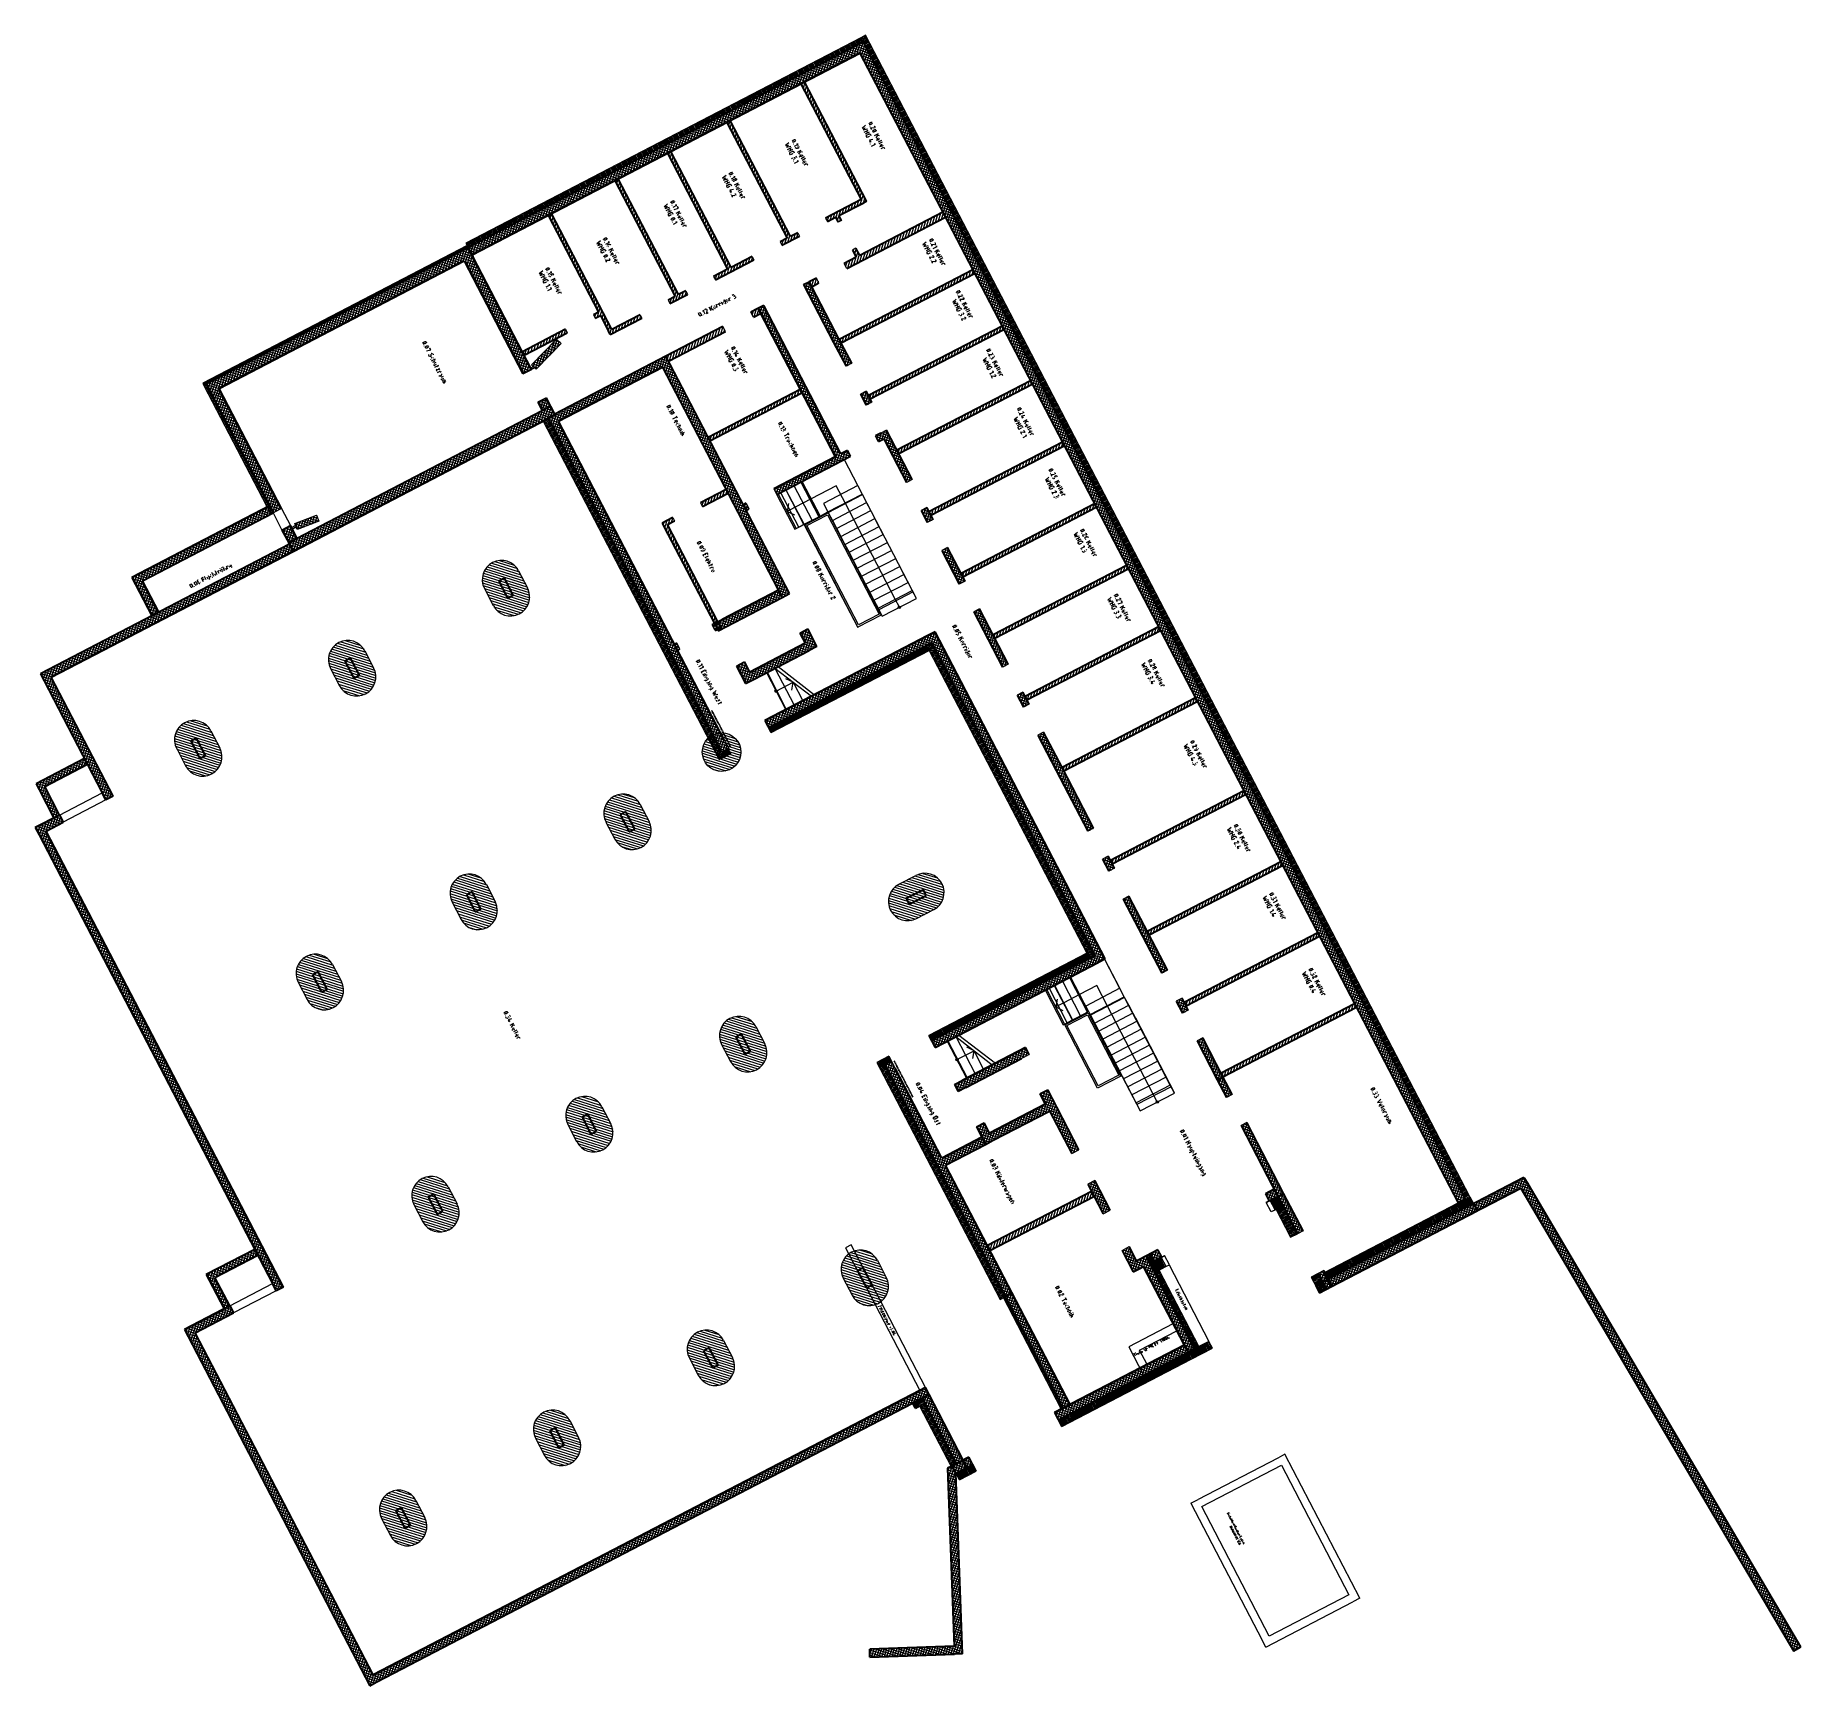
# Model space of a CAD drawing. Header units: metres. Extents: x 2740299.3 to 2740354.3, y 1267793.1 to 1267844.4.
import ezdxf

# ---------------------------------------------------------------- set-up
doc = ezdxf.new("R2010")
doc.units = ezdxf.units.M
doc.linetypes.add('DASHED2', pattern=[9.525, 6.35, -3.175])
doc.layers.add('grundriss', color=7, linetype='Continuous', true_color=0x000000)

msp = doc.modelspace()

# ---------------------------------------------------------------- linework, layer by layer
at = {"layer": 'grundriss', "color": 7, "linetype": 'Continuous', "lineweight": 18}
for p, q in [((2740325.169, 1267844.439), (2740325.027, 1267844.365)), ((2740328.871, 1267837.325), (2740325.169, 1267844.439)), ((2740325.027, 1267844.365), (2740312.728, 1267837.965)), ((2740312.764, 1267837.894), (2740304.532, 1267833.611)), ((2740312.728, 1267837.965), (2740312.801, 1267837.823)), ((2740312.764, 1267837.894), (2740312.801, 1267837.823)), ((2740335.804, 1267824.001), (2740328.871, 1267837.325)), ((2740304.532, 1267833.611), (2740304.569, 1267833.54)), ((2740304.569, 1267833.54), (2740306.653, 1267829.535)), ((2740315.117, 1267832.45), (2740315.272, 1267832.531)), ((2740315.117, 1267832.45), (2740320.612, 1267821.89)), ((2740306.653, 1267829.535), (2740306.724, 1267829.571)), ((2740322.231, 1267822.732), (2740327.151, 1267825.292)), ((2740327.151, 1267825.292), (2740332.056, 1267815.867)), ((2740343.984, 1267808.282), (2740335.804, 1267824.001)), ((2740320.612, 1267821.89), (2740320.767, 1267821.97)), ((2740320.767, 1267821.97), (2740320.989, 1267822.086)), ((2740332.056, 1267815.867), (2740327.136, 1267813.307)), ((2740325.894, 1267812.661), (2740325.517, 1267812.465)), ((2740325.517, 1267812.465), (2740325.598, 1267812.309)), ((2740325.598, 1267812.309), (2740329.357, 1267805.084)), ((2740337.795, 1267808.184), (2740338.008, 1267808.295)), ((2740337.795, 1267808.184), (2740338.4, 1267807.022)), ((2740338.16, 1267808.002), (2740338.007, 1267808.294)), ((2740343.842, 1267808.208), (2740339.424, 1267805.909)), ((2740343.983, 1267808.281), (2740344.094, 1267808.068)), ((2740337.885, 1267807.859), (2740338.16, 1267808.002)), ((2740334.042, 1267806.513), (2740333.918, 1267806.448)), ((2740335.545, 1267803.625), (2740334.042, 1267806.513)), ((2740334.186, 1267805.934), (2740334.033, 1267806.226)), ((2740334.186, 1267805.934), (2740334.54, 1267806.118)), ((2740339.047, 1267805.78), (2740339.3, 1267805.292)), ((2740339.3, 1267805.292), (2740339.513, 1267805.403)), ((2740339.424, 1267805.909), (2740339.535, 1267805.696)), ((2740329.45, 1267805.155), (2740331.262, 1267801.673)), ((2740331.276, 1267801.127), (2740335.311, 1267803.227)), ((2740335.311, 1267803.227), (2740335.2, 1267803.44)), ((2740335.545, 1267803.625), (2740335.421, 1267803.56)), ((2740326.927, 1267802.011), (2740326.772, 1267801.93)), ((2740326.853, 1267801.775), (2740327.834, 1267799.889)), ((2740331.262, 1267801.673), (2740331.315, 1267801.701)), ((2740328.089, 1267799.469), (2740327.978, 1267799.682)), ((2740328.089, 1267799.469), (2740328.614, 1267799.742))]:
    msp.add_line(p, q, dxfattribs=at)
at = {"layer": 'grundriss', "color": 18, "linetype": 'Continuous', "lineweight": 0, "true_color": 0x000000}
for p, q in [((2740325.161, 1267844.413), (2740325.036, 1267844.348)), ((2740325.178, 1267844.422), (2740325.161, 1267844.413)), ((2740324.054, 1267843.859), (2740324.127, 1267843.717)), ((2740324.087, 1267843.876), (2740324.161, 1267843.734)), ((2740324.12, 1267843.893), (2740324.194, 1267843.751)), ((2740324.153, 1267843.911), (2740324.227, 1267843.769)), ((2740324.187, 1267843.928), (2740324.261, 1267843.786)), ((2740324.22, 1267843.945), (2740324.294, 1267843.803)), ((2740324.253, 1267843.963), (2740324.327, 1267843.821)), ((2740324.286, 1267843.98), (2740324.36, 1267843.838)), ((2740324.32, 1267843.997), (2740324.394, 1267843.855)), ((2740324.33, 1267843.54), (2740324.436, 1267843.877)), ((2740324.353, 1267844.015), (2740324.427, 1267843.873)), ((2740324.386, 1267844.032), (2740324.46, 1267843.89)), ((2740324.42, 1267844.049), (2740324.493, 1267843.907)), ((2740324.424, 1267843.589), (2740324.53, 1267843.926)), ((2740324.453, 1267844.066), (2740324.527, 1267843.925)), ((2740324.483, 1267843.902), (2740324.82, 1267843.795)), ((2740324.486, 1267844.084), (2740324.56, 1267843.942)), ((2740324.518, 1267843.638), (2740324.624, 1267843.975)), ((2740324.519, 1267844.101), (2740324.593, 1267843.959)), ((2740324.553, 1267844.118), (2740324.626, 1267843.976)), ((2740324.577, 1267843.951), (2740324.914, 1267843.844)), ((2740324.586, 1267844.136), (2740324.66, 1267843.994)), ((2740324.612, 1267843.687), (2740324.718, 1267844.024)), ((2740324.619, 1267844.153), (2740324.693, 1267844.011)), ((2740324.652, 1267844.17), (2740324.726, 1267844.028)), ((2740324.671, 1267844), (2740324.987, 1267843.9)), ((2740324.686, 1267844.188), (2740324.759, 1267844.046)), ((2740324.706, 1267843.736), (2740324.812, 1267844.073)), ((2740324.719, 1267844.205), (2740324.793, 1267844.063)), ((2740324.752, 1267844.222), (2740324.826, 1267844.08)), ((2740324.765, 1267844.049), (2740324.938, 1267843.994)), ((2740324.785, 1267844.24), (2740324.859, 1267844.098)), ((2740324.8, 1267843.785), (2740324.893, 1267844.08)), ((2740324.819, 1267844.257), (2740324.893, 1267844.115)), ((2740324.852, 1267844.274), (2740324.926, 1267844.132)), ((2740324.859, 1267844.098), (2740324.889, 1267844.088)), ((2740324.885, 1267844.291), (2740324.959, 1267844.15)), ((2740324.889, 1267844.088), (2740325.043, 1267844.04)), ((2740324.893, 1267844.08), (2740324.907, 1267844.122)), ((2740324.894, 1267843.834), (2740324.942, 1267843.986)), ((2740324.918, 1267844.309), (2740324.992, 1267844.167)), ((2740324.938, 1267843.994), (2740325.102, 1267843.942)), ((2740324.942, 1267843.986), (2740325.001, 1267844.171)), ((2740324.952, 1267844.326), (2740325.026, 1267844.184)), ((2740324.953, 1267844.147), (2740325.065, 1267844.111)), ((2740324.985, 1267844.343), (2740325.059, 1267844.201)), ((2740324.987, 1267843.9), (2740324.998, 1267843.897)), ((2740324.988, 1267843.883), (2740324.991, 1267843.892)), ((2740324.991, 1267843.892), (2740325.095, 1267844.22)), ((2740324.998, 1267843.897), (2740325.008, 1267843.893)), ((2740325.008, 1267843.893), (2740325.324, 1267843.794)), ((2740325.018, 1267844.361), (2740325.092, 1267844.219)), ((2740325.04, 1267843.798), (2740325.082, 1267843.932)), ((2740325.043, 1267844.04), (2740325.196, 1267843.991)), ((2740325.047, 1267844.195), (2740325.088, 1267844.183)), ((2740325.145, 1267844.363), (2740325.053, 1267844.315)), ((2740325.065, 1267844.111), (2740325.177, 1267844.076)), ((2740325.129, 1267844.312), (2740325.07, 1267844.282)), ((2740325.082, 1267843.932), (2740325.147, 1267844.135)), ((2740325.113, 1267844.261), (2740325.088, 1267844.248)), ((2740325.088, 1267844.183), (2740325.129, 1267844.17)), ((2740325.089, 1267843.704), (2740325.177, 1267843.981)), ((2740325.102, 1267843.942), (2740325.275, 1267843.888)), ((2740325.247, 1267844.289), (2740325.105, 1267844.215)), ((2740325.23, 1267844.322), (2740325.113, 1267844.261)), ((2740325.264, 1267844.256), (2740325.122, 1267844.182)), ((2740325.212, 1267844.355), (2740325.129, 1267844.312)), ((2740325.138, 1267843.61), (2740325.244, 1267843.947)), ((2740325.282, 1267844.222), (2740325.14, 1267844.149)), ((2740325.195, 1267844.389), (2740325.145, 1267844.363)), ((2740325.299, 1267844.189), (2740325.157, 1267844.115)), ((2740325.316, 1267844.156), (2740325.174, 1267844.082)), ((2740325.177, 1267843.981), (2740325.196, 1267844.041)), ((2740325.333, 1267844.123), (2740325.192, 1267844.049)), ((2740325.196, 1267843.991), (2740325.226, 1267843.982)), ((2740325.351, 1267844.089), (2740325.209, 1267844.015)), ((2740325.368, 1267844.056), (2740325.226, 1267843.982)), ((2740325.385, 1267844.023), (2740325.243, 1267843.949)), ((2740325.403, 1267843.99), (2740325.261, 1267843.916)), ((2740325.42, 1267843.956), (2740325.278, 1267843.882)), ((2740325.437, 1267843.923), (2740325.295, 1267843.849)), ((2740325.455, 1267843.89), (2740325.313, 1267843.816)), ((2740325.472, 1267843.856), (2740325.33, 1267843.783)), ((2740323.022, 1267843.322), (2740323.096, 1267843.18)), ((2740323.056, 1267843.339), (2740323.129, 1267843.197)), ((2740323.089, 1267843.357), (2740323.163, 1267843.215)), ((2740323.122, 1267843.374), (2740323.196, 1267843.232)), ((2740323.155, 1267843.391), (2740323.229, 1267843.249)), ((2740323.189, 1267843.409), (2740323.263, 1267843.267)), ((2740323.222, 1267843.426), (2740323.296, 1267843.284)), ((2740323.255, 1267843.443), (2740323.329, 1267843.301)), ((2740323.288, 1267843.461), (2740323.362, 1267843.319)), ((2740323.295, 1267843.002), (2740323.401, 1267843.339)), ((2740323.322, 1267843.478), (2740323.396, 1267843.336)), ((2740323.354, 1267843.314), (2740323.691, 1267843.208)), ((2740323.355, 1267843.495), (2740323.429, 1267843.353)), ((2740323.388, 1267843.513), (2740323.462, 1267843.371)), ((2740323.389, 1267843.051), (2740323.495, 1267843.388)), ((2740323.422, 1267843.53), (2740323.495, 1267843.388)), ((2740323.448, 1267843.363), (2740323.785, 1267843.257)), ((2740323.455, 1267843.547), (2740323.529, 1267843.405)), ((2740323.483, 1267843.1), (2740323.589, 1267843.437)), ((2740323.488, 1267843.564), (2740323.562, 1267843.423)), ((2740323.521, 1267843.582), (2740323.595, 1267843.44)), ((2740323.542, 1267843.412), (2740323.879, 1267843.306)), ((2740323.555, 1267843.599), (2740323.628, 1267843.457)), ((2740323.577, 1267843.149), (2740323.683, 1267843.486)), ((2740323.588, 1267843.616), (2740323.662, 1267843.474)), ((2740323.621, 1267843.634), (2740323.695, 1267843.492)), ((2740323.636, 1267843.461), (2740323.973, 1267843.355)), ((2740323.654, 1267843.651), (2740323.728, 1267843.509)), ((2740323.671, 1267843.197), (2740323.777, 1267843.535)), ((2740323.688, 1267843.668), (2740323.762, 1267843.526)), ((2740323.721, 1267843.686), (2740323.795, 1267843.544)), ((2740323.73, 1267843.51), (2740324.067, 1267843.404)), ((2740323.754, 1267843.703), (2740323.828, 1267843.561)), ((2740323.765, 1267843.246), (2740323.872, 1267843.584)), ((2740323.787, 1267843.72), (2740323.861, 1267843.578)), ((2740323.821, 1267843.738), (2740323.895, 1267843.596)), ((2740323.824, 1267843.559), (2740324.161, 1267843.453)), ((2740323.854, 1267843.755), (2740323.928, 1267843.613)), ((2740323.859, 1267843.295), (2740323.966, 1267843.633)), ((2740323.887, 1267843.772), (2740323.961, 1267843.63)), ((2740323.918, 1267843.608), (2740324.255, 1267843.502)), ((2740323.921, 1267843.789), (2740323.994, 1267843.648)), ((2740323.953, 1267843.344), (2740324.06, 1267843.682)), ((2740323.954, 1267843.807), (2740324.028, 1267843.665)), ((2740323.987, 1267843.824), (2740324.061, 1267843.682)), ((2740324.012, 1267843.657), (2740324.35, 1267843.551)), ((2740324.02, 1267843.841), (2740324.094, 1267843.699)), ((2740324.047, 1267843.393), (2740324.154, 1267843.731)), ((2740324.106, 1267843.706), (2740324.444, 1267843.6)), ((2740324.142, 1267843.442), (2740324.248, 1267843.779)), ((2740324.201, 1267843.755), (2740324.538, 1267843.648)), ((2740324.236, 1267843.491), (2740324.342, 1267843.828)), ((2740324.295, 1267843.804), (2740324.632, 1267843.697)), ((2740324.389, 1267843.853), (2740324.726, 1267843.746)), ((2740325.036, 1267843.806), (2740325.373, 1267843.699)), ((2740325.085, 1267843.712), (2740325.422, 1267843.605)), ((2740325.134, 1267843.618), (2740325.471, 1267843.511)), ((2740325.183, 1267843.524), (2740325.52, 1267843.417)), ((2740325.187, 1267843.516), (2740325.293, 1267843.853)), ((2740325.232, 1267843.429), (2740325.569, 1267843.323)), ((2740325.236, 1267843.422), (2740325.342, 1267843.759)), ((2740325.281, 1267843.335), (2740325.618, 1267843.229)), ((2740325.285, 1267843.328), (2740325.391, 1267843.665)), ((2740325.334, 1267843.234), (2740325.44, 1267843.571)), ((2740325.489, 1267843.823), (2740325.347, 1267843.749)), ((2740325.507, 1267843.79), (2740325.365, 1267843.716)), ((2740325.524, 1267843.757), (2740325.382, 1267843.683)), ((2740325.383, 1267843.139), (2740325.489, 1267843.477)), ((2740325.541, 1267843.723), (2740325.399, 1267843.65)), ((2740325.559, 1267843.69), (2740325.417, 1267843.616)), ((2740325.432, 1267843.045), (2740325.538, 1267843.382)), ((2740325.576, 1267843.657), (2740325.434, 1267843.583)), ((2740325.593, 1267843.624), (2740325.451, 1267843.55)), ((2740325.61, 1267843.59), (2740325.469, 1267843.516)), ((2740325.628, 1267843.557), (2740325.486, 1267843.483)), ((2740325.645, 1267843.524), (2740325.503, 1267843.45)), ((2740325.662, 1267843.491), (2740325.52, 1267843.417)), ((2740325.68, 1267843.457), (2740325.538, 1267843.383)), ((2740325.697, 1267843.424), (2740325.555, 1267843.35)), ((2740325.714, 1267843.391), (2740325.572, 1267843.317)), ((2740325.732, 1267843.357), (2740325.59, 1267843.284)), ((2740325.749, 1267843.324), (2740325.607, 1267843.25)), ((2740321.958, 1267842.768), (2740322.032, 1267842.626)), ((2740321.991, 1267842.785), (2740322.065, 1267842.644)), ((2740322.024, 1267842.803), (2740322.098, 1267842.661)), ((2740322.058, 1267842.82), (2740322.132, 1267842.678)), ((2740322.091, 1267842.837), (2740322.165, 1267842.695)), ((2740322.124, 1267842.855), (2740322.198, 1267842.713)), ((2740322.157, 1267842.872), (2740322.231, 1267842.73)), ((2740322.191, 1267842.889), (2740322.265, 1267842.747)), ((2740322.224, 1267842.907), (2740322.298, 1267842.765)), ((2740322.257, 1267842.924), (2740322.331, 1267842.782)), ((2740322.26, 1267842.463), (2740322.366, 1267842.8)), ((2740322.291, 1267842.941), (2740322.364, 1267842.799)), ((2740322.319, 1267842.776), (2740322.656, 1267842.669)), ((2740322.324, 1267842.959), (2740322.398, 1267842.817)), ((2740322.354, 1267842.512), (2740322.46, 1267842.849)), ((2740322.357, 1267842.976), (2740322.431, 1267842.834)), ((2740322.39, 1267842.993), (2740322.464, 1267842.851)), ((2740322.413, 1267842.825), (2740322.75, 1267842.718)), ((2740322.424, 1267843.01), (2740322.497, 1267842.869)), ((2740322.448, 1267842.561), (2740322.554, 1267842.898)), ((2740322.457, 1267843.028), (2740322.531, 1267842.886)), ((2740322.49, 1267843.045), (2740322.564, 1267842.903)), ((2740322.507, 1267842.874), (2740322.844, 1267842.767)), ((2740322.523, 1267843.062), (2740322.597, 1267842.92)), ((2740322.542, 1267842.61), (2740322.648, 1267842.947)), ((2740322.557, 1267843.08), (2740322.63, 1267842.938)), ((2740322.59, 1267843.097), (2740322.664, 1267842.955)), ((2740322.601, 1267842.922), (2740322.938, 1267842.816)), ((2740322.623, 1267843.114), (2740322.697, 1267842.972)), ((2740322.636, 1267842.659), (2740322.742, 1267842.996)), ((2740322.656, 1267843.132), (2740322.73, 1267842.99)), ((2740322.69, 1267843.149), (2740322.764, 1267843.007)), ((2740322.695, 1267842.971), (2740323.032, 1267842.865)), ((2740322.723, 1267843.166), (2740322.797, 1267843.024)), ((2740322.73, 1267842.708), (2740322.837, 1267843.045)), ((2740322.756, 1267843.184), (2740322.83, 1267843.042)), ((2740322.789, 1267843.201), (2740322.863, 1267843.059)), ((2740322.789, 1267843.02), (2740323.126, 1267842.914)), ((2740322.823, 1267843.218), (2740322.897, 1267843.076)), ((2740322.824, 1267842.757), (2740322.931, 1267843.094)), ((2740322.856, 1267843.236), (2740322.93, 1267843.094)), ((2740322.883, 1267843.069), (2740323.221, 1267842.963)), ((2740322.889, 1267843.253), (2740322.963, 1267843.111)), ((2740322.918, 1267842.806), (2740323.025, 1267843.143)), ((2740322.923, 1267843.27), (2740322.996, 1267843.128)), ((2740322.956, 1267843.287), (2740323.03, 1267843.146)), ((2740322.977, 1267843.118), (2740323.315, 1267843.012)), ((2740322.989, 1267843.305), (2740323.063, 1267843.163)), ((2740323.012, 1267842.855), (2740323.119, 1267843.192)), ((2740323.072, 1267843.167), (2740323.409, 1267843.061)), ((2740323.107, 1267842.904), (2740323.213, 1267843.241)), ((2740323.166, 1267843.216), (2740323.503, 1267843.11)), ((2740323.201, 1267842.953), (2740323.18, 1267842.888)), ((2740323.201, 1267842.953), (2740323.307, 1267843.29)), ((2740323.28, 1267842.956), (2740323.229, 1267842.794)), ((2740323.26, 1267843.265), (2740323.597, 1267843.159)), ((2740323.329, 1267842.862), (2740323.278, 1267842.7)), ((2740323.378, 1267842.768), (2740323.327, 1267842.606)), ((2740325.33, 1267843.241), (2740325.667, 1267843.135)), ((2740325.379, 1267843.147), (2740325.716, 1267843.041)), ((2740325.428, 1267843.053), (2740325.765, 1267842.947)), ((2740325.477, 1267842.959), (2740325.814, 1267842.853)), ((2740325.481, 1267842.951), (2740325.587, 1267843.288)), ((2740325.526, 1267842.865), (2740325.863, 1267842.759)), ((2740325.53, 1267842.857), (2740325.636, 1267843.194)), ((2740325.575, 1267842.771), (2740325.912, 1267842.664)), ((2740325.579, 1267842.763), (2740325.685, 1267843.1)), ((2740325.766, 1267843.291), (2740325.624, 1267843.217)), ((2740325.628, 1267842.669), (2740325.734, 1267843.006)), ((2740325.784, 1267843.258), (2740325.642, 1267843.184)), ((2740325.801, 1267843.224), (2740325.659, 1267843.151)), ((2740325.818, 1267843.191), (2740325.676, 1267843.117)), ((2740325.677, 1267842.575), (2740325.783, 1267842.912)), ((2740325.836, 1267843.158), (2740325.694, 1267843.084)), ((2740325.853, 1267843.125), (2740325.711, 1267843.051)), ((2740325.726, 1267842.481), (2740325.832, 1267842.818)), ((2740325.87, 1267843.091), (2740325.728, 1267843.018)), ((2740325.887, 1267843.058), (2740325.746, 1267842.984)), ((2740325.905, 1267843.025), (2740325.763, 1267842.951)), ((2740325.922, 1267842.992), (2740325.78, 1267842.918)), ((2740325.939, 1267842.958), (2740325.797, 1267842.884)), ((2740325.957, 1267842.925), (2740325.815, 1267842.851)), ((2740325.974, 1267842.892), (2740325.832, 1267842.818)), ((2740325.991, 1267842.859), (2740325.849, 1267842.785)), ((2740326.009, 1267842.825), (2740325.867, 1267842.751)), ((2740326.026, 1267842.792), (2740325.884, 1267842.718)), ((2740326.043, 1267842.759), (2740325.901, 1267842.685)), ((2740320.893, 1267842.214), (2740320.967, 1267842.072)), ((2740320.927, 1267842.232), (2740321, 1267842.09)), ((2740320.96, 1267842.249), (2740321.034, 1267842.107)), ((2740320.993, 1267842.266), (2740321.067, 1267842.124)), ((2740321.026, 1267842.283), (2740321.1, 1267842.142)), ((2740321.06, 1267842.301), (2740321.134, 1267842.159)), ((2740321.093, 1267842.318), (2740321.167, 1267842.176)), ((2740321.126, 1267842.335), (2740321.2, 1267842.193)), ((2740321.131, 1267841.876), (2740321.237, 1267842.213)), ((2740321.159, 1267842.353), (2740321.233, 1267842.211)), ((2740321.193, 1267842.37), (2740321.267, 1267842.228)), ((2740321.225, 1267841.924), (2740321.331, 1267842.262)), ((2740321.226, 1267842.387), (2740321.3, 1267842.245)), ((2740321.259, 1267842.405), (2740321.333, 1267842.263)), ((2740321.284, 1267842.237), (2740321.621, 1267842.131)), ((2740321.293, 1267842.422), (2740321.366, 1267842.28)), ((2740321.319, 1267841.973), (2740321.425, 1267842.311)), ((2740321.326, 1267842.439), (2740321.4, 1267842.297)), ((2740321.359, 1267842.457), (2740321.433, 1267842.315)), ((2740321.378, 1267842.286), (2740321.715, 1267842.18)), ((2740321.392, 1267842.474), (2740321.466, 1267842.332)), ((2740321.413, 1267842.022), (2740321.519, 1267842.36)), ((2740321.426, 1267842.491), (2740321.499, 1267842.349)), ((2740321.459, 1267842.508), (2740321.533, 1267842.367)), ((2740321.472, 1267842.335), (2740321.809, 1267842.229)), ((2740321.492, 1267842.526), (2740321.566, 1267842.384)), ((2740321.507, 1267842.071), (2740321.613, 1267842.409)), ((2740321.525, 1267842.543), (2740321.599, 1267842.401)), ((2740321.559, 1267842.56), (2740321.633, 1267842.418)), ((2740321.566, 1267842.384), (2740321.903, 1267842.278)), ((2740321.592, 1267842.578), (2740321.666, 1267842.436)), ((2740321.601, 1267842.12), (2740321.708, 1267842.458)), ((2740321.625, 1267842.595), (2740321.699, 1267842.453)), ((2740321.658, 1267842.612), (2740321.732, 1267842.47)), ((2740321.66, 1267842.433), (2740321.997, 1267842.327)), ((2740321.692, 1267842.63), (2740321.766, 1267842.488)), ((2740321.695, 1267842.169), (2740321.802, 1267842.506)), ((2740321.725, 1267842.647), (2740321.799, 1267842.505)), ((2740321.754, 1267842.482), (2740322.091, 1267842.375)), ((2740321.758, 1267842.664), (2740321.832, 1267842.522)), ((2740321.789, 1267842.218), (2740321.896, 1267842.555)), ((2740321.792, 1267842.682), (2740321.865, 1267842.54)), ((2740321.825, 1267842.699), (2740321.899, 1267842.557)), ((2740321.848, 1267842.531), (2740322.186, 1267842.424)), ((2740321.858, 1267842.716), (2740321.932, 1267842.574)), ((2740321.883, 1267842.267), (2740321.99, 1267842.604)), ((2740321.891, 1267842.734), (2740321.965, 1267842.592)), ((2740321.925, 1267842.751), (2740321.998, 1267842.609)), ((2740321.942, 1267842.58), (2740322.28, 1267842.473)), ((2740321.977, 1267842.316), (2740322.084, 1267842.653)), ((2740322.037, 1267842.629), (2740322.374, 1267842.522)), ((2740322.072, 1267842.365), (2740322.178, 1267842.702)), ((2740322.131, 1267842.678), (2740322.468, 1267842.571)), ((2740322.166, 1267842.414), (2740322.272, 1267842.751)), ((2740322.225, 1267842.727), (2740322.562, 1267842.62)), ((2740323.427, 1267842.673), (2740323.376, 1267842.512)), ((2740323.476, 1267842.579), (2740323.425, 1267842.418)), ((2740323.525, 1267842.485), (2740323.474, 1267842.323)), ((2740323.574, 1267842.391), (2740323.523, 1267842.229)), ((2740323.623, 1267842.297), (2740323.572, 1267842.135)), ((2740325.624, 1267842.677), (2740325.961, 1267842.57)), ((2740325.673, 1267842.583), (2740326.01, 1267842.476)), ((2740325.722, 1267842.489), (2740326.059, 1267842.382)), ((2740325.771, 1267842.394), (2740326.108, 1267842.288)), ((2740325.775, 1267842.387), (2740325.881, 1267842.724)), ((2740325.82, 1267842.3), (2740326.157, 1267842.194)), ((2740325.824, 1267842.293), (2740325.93, 1267842.63)), ((2740325.869, 1267842.206), (2740326.206, 1267842.1)), ((2740325.873, 1267842.199), (2740325.979, 1267842.536)), ((2740326.061, 1267842.725), (2740325.919, 1267842.652)), ((2740325.922, 1267842.104), (2740326.028, 1267842.442)), ((2740326.078, 1267842.692), (2740325.936, 1267842.618)), ((2740326.095, 1267842.659), (2740325.953, 1267842.585)), ((2740325.97, 1267842.01), (2740326.077, 1267842.348)), ((2740326.112, 1267842.626), (2740325.971, 1267842.552)), ((2740326.13, 1267842.592), (2740325.988, 1267842.519)), ((2740326.147, 1267842.559), (2740326.005, 1267842.485)), ((2740326.019, 1267841.916), (2740326.126, 1267842.253)), ((2740326.164, 1267842.526), (2740326.022, 1267842.452)), ((2740326.182, 1267842.493), (2740326.04, 1267842.419)), ((2740326.199, 1267842.459), (2740326.057, 1267842.385)), ((2740326.216, 1267842.426), (2740326.074, 1267842.352)), ((2740326.234, 1267842.393), (2740326.092, 1267842.319)), ((2740326.251, 1267842.36), (2740326.109, 1267842.286)), ((2740326.268, 1267842.326), (2740326.126, 1267842.252)), ((2740326.286, 1267842.293), (2740326.144, 1267842.219)), ((2740326.303, 1267842.26), (2740326.161, 1267842.186)), ((2740326.32, 1267842.226), (2740326.178, 1267842.153)), ((2740319.829, 1267841.66), (2740319.903, 1267841.518)), ((2740319.862, 1267841.678), (2740319.936, 1267841.536)), ((2740319.895, 1267841.695), (2740319.969, 1267841.553)), ((2740319.929, 1267841.712), (2740320.003, 1267841.57)), ((2740319.962, 1267841.73), (2740320.036, 1267841.588)), ((2740319.995, 1267841.747), (2740320.069, 1267841.605)), ((2740320.028, 1267841.764), (2740320.102, 1267841.622)), ((2740320.062, 1267841.781), (2740320.136, 1267841.64)), ((2740320.095, 1267841.799), (2740320.169, 1267841.657)), ((2740320.096, 1267841.337), (2740320.202, 1267841.674)), ((2740320.128, 1267841.816), (2740320.202, 1267841.674)), ((2740320.162, 1267841.833), (2740320.235, 1267841.691)), ((2740320.19, 1267841.386), (2740320.296, 1267841.723)), ((2740320.195, 1267841.851), (2740320.269, 1267841.709)), ((2740320.228, 1267841.868), (2740320.302, 1267841.726)), ((2740320.249, 1267841.698), (2740320.586, 1267841.592)), ((2740320.261, 1267841.885), (2740320.335, 1267841.743)), ((2740320.284, 1267841.435), (2740320.39, 1267841.772)), ((2740320.295, 1267841.903), (2740320.368, 1267841.761)), ((2740320.328, 1267841.92), (2740320.402, 1267841.778)), ((2740320.343, 1267841.747), (2740320.68, 1267841.641)), ((2740320.361, 1267841.937), (2740320.435, 1267841.795)), ((2740320.378, 1267841.484), (2740320.484, 1267841.821)), ((2740320.394, 1267841.955), (2740320.468, 1267841.813)), ((2740320.428, 1267841.972), (2740320.502, 1267841.83)), ((2740320.437, 1267841.796), (2740320.774, 1267841.69)), ((2740320.461, 1267841.989), (2740320.535, 1267841.847)), ((2740320.472, 1267841.533), (2740320.578, 1267841.87)), ((2740320.494, 1267842.006), (2740320.568, 1267841.865)), ((2740320.527, 1267842.024), (2740320.601, 1267841.882)), ((2740320.531, 1267841.845), (2740320.868, 1267841.739)), ((2740320.561, 1267842.041), (2740320.635, 1267841.899)), ((2740320.566, 1267841.582), (2740320.673, 1267841.919)), ((2740320.594, 1267842.058), (2740320.668, 1267841.916)), ((2740320.625, 1267841.894), (2740320.962, 1267841.788)), ((2740320.627, 1267842.076), (2740320.701, 1267841.934)), ((2740320.66, 1267841.631), (2740320.767, 1267841.968)), ((2740320.661, 1267842.093), (2740320.734, 1267841.951)), ((2740320.694, 1267842.11), (2740320.768, 1267841.968)), ((2740320.719, 1267841.943), (2740321.056, 1267841.837)), ((2740320.727, 1267842.128), (2740320.801, 1267841.986)), ((2740320.754, 1267841.68), (2740320.861, 1267842.017)), ((2740320.76, 1267842.145), (2740320.834, 1267842.003)), ((2740320.794, 1267842.162), (2740320.867, 1267842.02)), ((2740320.813, 1267841.992), (2740321.151, 1267841.886)), ((2740320.827, 1267842.18), (2740320.901, 1267842.038)), ((2740320.848, 1267841.729), (2740320.955, 1267842.066)), ((2740320.86, 1267842.197), (2740320.934, 1267842.055)), ((2740320.943, 1267841.778), (2740320.899, 1267841.64)), ((2740320.907, 1267842.041), (2740321.245, 1267841.935)), ((2740320.943, 1267841.778), (2740321.049, 1267842.115)), ((2740320.999, 1267841.707), (2740320.948, 1267841.545)), ((2740321.002, 1267842.09), (2740321.339, 1267841.984)), ((2740321.037, 1267841.827), (2740321.143, 1267842.164)), ((2740321.096, 1267842.139), (2740321.433, 1267842.033)), ((2740321.19, 1267842.188), (2740321.527, 1267842.082)), ((2740323.672, 1267842.203), (2740323.621, 1267842.041)), ((2740323.721, 1267842.109), (2740323.67, 1267841.947)), ((2740323.77, 1267842.015), (2740323.719, 1267841.853)), ((2740323.819, 1267841.921), (2740323.768, 1267841.759)), ((2740323.868, 1267841.827), (2740323.817, 1267841.665)), ((2740323.917, 1267841.733), (2740323.866, 1267841.571)), ((2740325.917, 1267842.112), (2740326.255, 1267842.006)), ((2740325.966, 1267842.018), (2740326.304, 1267841.912)), ((2740326.015, 1267841.924), (2740326.353, 1267841.818)), ((2740326.064, 1267841.83), (2740326.402, 1267841.724)), ((2740326.068, 1267841.822), (2740326.175, 1267842.159)), ((2740326.113, 1267841.736), (2740326.45, 1267841.629)), ((2740326.117, 1267841.728), (2740326.224, 1267842.065)), ((2740326.166, 1267841.634), (2740326.273, 1267841.971)), ((2740326.338, 1267842.193), (2740326.196, 1267842.119)), ((2740326.355, 1267842.16), (2740326.213, 1267842.086)), ((2740326.215, 1267841.54), (2740326.322, 1267841.877)), ((2740326.372, 1267842.127), (2740326.23, 1267842.053)), ((2740326.389, 1267842.093), (2740326.248, 1267842.02)), ((2740326.264, 1267841.446), (2740326.371, 1267841.783)), ((2740326.407, 1267842.06), (2740326.265, 1267841.986)), ((2740326.424, 1267842.027), (2740326.282, 1267841.953)), ((2740326.441, 1267841.994), (2740326.299, 1267841.92)), ((2740326.313, 1267841.352), (2740326.42, 1267841.689)), ((2740326.459, 1267841.96), (2740326.317, 1267841.886)), ((2740326.476, 1267841.927), (2740326.334, 1267841.853)), ((2740326.493, 1267841.894), (2740326.351, 1267841.82)), ((2740326.511, 1267841.861), (2740326.369, 1267841.787)), ((2740326.528, 1267841.827), (2740326.386, 1267841.753)), ((2740326.545, 1267841.794), (2740326.403, 1267841.72)), ((2740326.563, 1267841.761), (2740326.421, 1267841.687)), ((2740326.58, 1267841.727), (2740326.438, 1267841.654)), ((2740326.597, 1267841.694), (2740326.455, 1267841.62)), ((2740326.614, 1267841.661), (2740326.473, 1267841.587)), ((2740318.798, 1267841.124), (2740318.871, 1267840.982)), ((2740318.831, 1267841.141), (2740318.905, 1267840.999)), ((2740318.864, 1267841.158), (2740318.938, 1267841.016)), ((2740318.897, 1267841.176), (2740318.971, 1267841.034)), ((2740318.931, 1267841.193), (2740319.005, 1267841.051)), ((2740318.964, 1267841.21), (2740319.038, 1267841.068)), ((2740318.997, 1267841.228), (2740319.071, 1267841.086)), ((2740319.03, 1267841.245), (2740319.104, 1267841.103)), ((2740319.061, 1267840.798), (2740319.167, 1267841.136)), ((2740319.064, 1267841.262), (2740319.138, 1267841.12)), ((2740319.097, 1267841.279), (2740319.171, 1267841.138)), ((2740319.12, 1267841.111), (2740319.457, 1267841.005)), ((2740319.13, 1267841.297), (2740319.204, 1267841.155)), ((2740319.155, 1267840.847), (2740319.261, 1267841.185)), ((2740319.164, 1267841.314), (2740319.237, 1267841.172)), ((2740319.197, 1267841.331), (2740319.271, 1267841.189)), ((2740319.214, 1267841.16), (2740319.551, 1267841.054)), ((2740319.23, 1267841.349), (2740319.304, 1267841.207)), ((2740319.249, 1267840.896), (2740319.355, 1267841.233)), ((2740319.263, 1267841.366), (2740319.337, 1267841.224)), ((2740319.297, 1267841.383), (2740319.37, 1267841.241)), ((2740319.308, 1267841.209), (2740319.645, 1267841.102)), ((2740319.33, 1267841.401), (2740319.404, 1267841.259)), ((2740319.343, 1267840.945), (2740319.449, 1267841.282)), ((2740319.363, 1267841.418), (2740319.437, 1267841.276)), ((2740319.396, 1267841.435), (2740319.47, 1267841.293)), ((2740319.402, 1267841.258), (2740319.739, 1267841.151)), ((2740319.43, 1267841.453), (2740319.504, 1267841.311)), ((2740319.437, 1267840.994), (2740319.543, 1267841.331)), ((2740319.463, 1267841.47), (2740319.537, 1267841.328)), ((2740319.496, 1267841.487), (2740319.57, 1267841.345)), ((2740319.496, 1267841.307), (2740319.833, 1267841.2)), ((2740319.529, 1267841.504), (2740319.603, 1267841.363)), ((2740319.531, 1267841.043), (2740319.638, 1267841.38)), ((2740319.563, 1267841.522), (2740319.637, 1267841.38)), ((2740319.59, 1267841.356), (2740319.927, 1267841.249)), ((2740319.596, 1267841.539), (2740319.67, 1267841.397)), ((2740319.625, 1267841.092), (2740319.732, 1267841.429)), ((2740319.629, 1267841.556), (2740319.703, 1267841.414)), ((2740319.663, 1267841.574), (2740319.736, 1267841.432)), ((2740319.684, 1267841.405), (2740320.021, 1267841.298)), ((2740319.696, 1267841.591), (2740319.77, 1267841.449)), ((2740319.719, 1267841.141), (2740319.826, 1267841.478)), ((2740319.729, 1267841.608), (2740319.803, 1267841.466)), ((2740319.762, 1267841.626), (2740319.836, 1267841.484)), ((2740319.778, 1267841.454), (2740320.116, 1267841.347)), ((2740319.796, 1267841.643), (2740319.869, 1267841.501)), ((2740319.813, 1267841.19), (2740319.92, 1267841.527)), ((2740319.872, 1267841.503), (2740320.21, 1267841.396)), ((2740319.908, 1267841.239), (2740320.014, 1267841.576)), ((2740319.967, 1267841.552), (2740320.304, 1267841.445)), ((2740320.002, 1267841.288), (2740320.108, 1267841.625)), ((2740320.061, 1267841.601), (2740320.398, 1267841.494)), ((2740320.155, 1267841.649), (2740320.492, 1267841.543)), ((2740321.048, 1267841.613), (2740320.997, 1267841.451)), ((2740321.097, 1267841.519), (2740321.046, 1267841.357)), ((2740321.146, 1267841.425), (2740321.095, 1267841.263)), ((2740321.195, 1267841.331), (2740321.144, 1267841.169)), ((2740321.244, 1267841.237), (2740321.193, 1267841.075)), ((2740321.293, 1267841.143), (2740321.242, 1267840.981)), ((2740323.966, 1267841.638), (2740323.915, 1267841.477)), ((2740324.015, 1267841.544), (2740323.964, 1267841.383)), ((2740324.064, 1267841.45), (2740324.013, 1267841.288)), ((2740324.113, 1267841.356), (2740324.062, 1267841.194)), ((2740324.162, 1267841.262), (2740324.111, 1267841.1)), ((2740324.211, 1267841.168), (2740324.159, 1267841.006)), ((2740326.162, 1267841.642), (2740326.499, 1267841.535)), ((2740326.211, 1267841.548), (2740326.548, 1267841.441)), ((2740326.26, 1267841.454), (2740326.597, 1267841.347)), ((2740326.309, 1267841.36), (2740326.646, 1267841.253)), ((2740326.358, 1267841.265), (2740326.695, 1267841.159)), ((2740326.362, 1267841.258), (2740326.469, 1267841.595)), ((2740326.407, 1267841.171), (2740326.744, 1267841.065)), ((2740326.411, 1267841.164), (2740326.517, 1267841.501)), ((2740326.46, 1267841.069), (2740326.566, 1267841.407)), ((2740326.632, 1267841.628), (2740326.49, 1267841.554)), ((2740326.649, 1267841.594), (2740326.507, 1267841.521)), ((2740326.509, 1267840.975), (2740326.615, 1267841.313)), ((2740326.666, 1267841.561), (2740326.524, 1267841.487)), ((2740326.684, 1267841.528), (2740326.542, 1267841.454)), ((2740326.558, 1267840.881), (2740326.664, 1267841.218)), ((2740326.701, 1267841.495), (2740326.559, 1267841.421)), ((2740326.718, 1267841.461), (2740326.576, 1267841.388)), ((2740326.736, 1267841.428), (2740326.594, 1267841.354)), ((2740326.607, 1267840.787), (2740326.713, 1267841.124)), ((2740326.753, 1267841.395), (2740326.611, 1267841.321)), ((2740326.77, 1267841.362), (2740326.628, 1267841.288)), ((2740326.788, 1267841.328), (2740326.646, 1267841.254)), ((2740326.805, 1267841.295), (2740326.663, 1267841.221)), ((2740326.822, 1267841.262), (2740326.68, 1267841.188)), ((2740326.84, 1267841.229), (2740326.698, 1267841.155)), ((2740326.857, 1267841.195), (2740326.715, 1267841.121)), ((2740326.874, 1267841.162), (2740326.732, 1267841.088)), ((2740326.891, 1267841.129), (2740326.75, 1267841.055)), ((2740317.733, 1267840.57), (2740317.807, 1267840.428)), ((2740317.766, 1267840.587), (2740317.84, 1267840.445)), ((2740317.8, 1267840.604), (2740317.874, 1267840.462)), ((2740317.833, 1267840.622), (2740317.907, 1267840.48)), ((2740317.866, 1267840.639), (2740317.94, 1267840.497)), ((2740317.899, 1267840.656), (2740317.973, 1267840.514)), ((2740317.933, 1267840.674), (2740318.007, 1267840.532)), ((2740317.966, 1267840.691), (2740318.04, 1267840.549)), ((2740317.999, 1267840.708), (2740318.073, 1267840.566)), ((2740318.026, 1267840.26), (2740318.132, 1267840.597)), ((2740318.033, 1267840.725), (2740318.106, 1267840.584)), ((2740318.066, 1267840.743), (2740318.14, 1267840.601)), ((2740318.085, 1267840.572), (2740318.422, 1267840.466)), ((2740318.099, 1267840.76), (2740318.173, 1267840.618)), ((2740318.12, 1267840.309), (2740318.226, 1267840.646)), ((2740318.132, 1267840.777), (2740318.206, 1267840.635)), ((2740318.166, 1267840.795), (2740318.239, 1267840.653)), ((2740318.179, 1267840.621), (2740318.516, 1267840.515)), ((2740318.199, 1267840.812), (2740318.273, 1267840.67)), ((2740318.214, 1267840.358), (2740318.32, 1267840.695)), ((2740318.232, 1267840.829), (2740318.306, 1267840.687)), ((2740318.265, 1267840.847), (2740318.339, 1267840.705)), ((2740318.273, 1267840.67), (2740318.61, 1267840.564)), ((2740318.299, 1267840.864), (2740318.373, 1267840.722)), ((2740318.308, 1267840.407), (2740318.414, 1267840.744)), ((2740318.332, 1267840.881), (2740318.406, 1267840.739)), ((2740318.365, 1267840.899), (2740318.439, 1267840.757)), ((2740318.367, 1267840.719), (2740318.704, 1267840.613)), ((2740318.398, 1267840.916), (2740318.472, 1267840.774)), ((2740318.402, 1267840.456), (2740318.508, 1267840.793)), ((2740318.432, 1267840.933), (2740318.506, 1267840.791)), ((2740318.461, 1267840.768), (2740318.798, 1267840.662)), ((2740318.465, 1267840.951), (2740318.539, 1267840.809)), ((2740318.496, 1267840.505), (2740318.603, 1267840.842)), ((2740318.498, 1267840.968), (2740318.572, 1267840.826)), ((2740318.532, 1267840.985), (2740318.605, 1267840.843)), ((2740318.555, 1267840.817), (2740318.892, 1267840.711)), ((2740318.565, 1267841.002), (2740318.639, 1267840.861)), ((2740318.59, 1267840.554), (2740318.697, 1267840.891)), ((2740318.598, 1267841.02), (2740318.672, 1267840.878)), ((2740318.631, 1267841.037), (2740318.705, 1267840.895)), ((2740318.649, 1267840.866), (2740318.986, 1267840.76)), ((2740318.665, 1267841.054), (2740318.738, 1267840.912)), ((2740318.684, 1267840.603), (2740318.791, 1267840.94)), ((2740318.698, 1267841.072), (2740318.772, 1267840.93)), ((2740318.731, 1267841.089), (2740318.805, 1267840.947)), ((2740318.743, 1267840.915), (2740319.081, 1267840.809)), ((2740318.764, 1267841.106), (2740318.838, 1267840.964)), ((2740318.778, 1267840.651), (2740318.885, 1267840.989)), ((2740318.837, 1267840.964), (2740319.175, 1267840.858)), ((2740318.873, 1267840.7), (2740318.979, 1267841.038)), ((2740318.932, 1267841.013), (2740319.269, 1267840.907)), ((2740318.967, 1267840.749), (2740319.073, 1267841.087)), ((2740319.026, 1267841.062), (2740319.363, 1267840.956)), ((2740319.061, 1267840.798), (2740319.031, 1267840.703)), ((2740319.131, 1267840.77), (2740319.079, 1267840.608)), ((2740319.179, 1267840.676), (2740319.128, 1267840.514)), ((2740319.228, 1267840.582), (2740319.177, 1267840.42)), ((2740321.342, 1267841.049), (2740321.291, 1267840.887)), ((2740321.391, 1267840.955), (2740321.34, 1267840.793)), ((2740321.44, 1267840.86), (2740321.389, 1267840.699)), ((2740321.489, 1267840.766), (2740321.438, 1267840.605)), ((2740321.538, 1267840.672), (2740321.487, 1267840.51)), ((2740321.587, 1267840.578), (2740321.535, 1267840.416)), ((2740324.259, 1267841.074), (2740324.208, 1267840.912)), ((2740324.308, 1267840.98), (2740324.257, 1267840.818)), ((2740324.357, 1267840.886), (2740324.306, 1267840.724)), ((2740324.406, 1267840.792), (2740324.355, 1267840.63)), ((2740324.455, 1267840.698), (2740324.404, 1267840.536)), ((2740324.504, 1267840.603), (2740324.453, 1267840.442)), ((2740326.456, 1267841.077), (2740326.793, 1267840.971)), ((2740326.505, 1267840.983), (2740326.842, 1267840.877)), ((2740326.554, 1267840.889), (2740326.891, 1267840.783)), ((2740326.603, 1267840.795), (2740326.94, 1267840.689)), ((2740326.652, 1267840.701), (2740326.989, 1267840.595)), ((2740326.656, 1267840.693), (2740326.762, 1267841.03)), ((2740326.701, 1267840.607), (2740327.038, 1267840.5)), ((2740326.705, 1267840.599), (2740326.811, 1267840.936)), ((2740326.754, 1267840.505), (2740326.86, 1267840.842)), ((2740326.909, 1267841.095), (2740326.767, 1267841.022)), ((2740326.926, 1267841.062), (2740326.784, 1267840.988)), ((2740326.943, 1267841.029), (2740326.801, 1267840.955)), ((2740326.803, 1267840.411), (2740326.909, 1267840.748)), ((2740326.961, 1267840.996), (2740326.819, 1267840.922)), ((2740326.978, 1267840.962), (2740326.836, 1267840.889)), ((2740326.852, 1267840.317), (2740326.958, 1267840.654)), ((2740326.995, 1267840.929), (2740326.853, 1267840.855)), ((2740327.013, 1267840.896), (2740326.871, 1267840.822)), ((2740327.03, 1267840.863), (2740326.888, 1267840.789)), ((2740326.901, 1267840.223), (2740327.007, 1267840.56)), ((2740327.047, 1267840.829), (2740326.905, 1267840.755)), ((2740327.065, 1267840.796), (2740326.923, 1267840.722)), ((2740327.082, 1267840.763), (2740326.94, 1267840.689)), ((2740327.099, 1267840.73), (2740326.957, 1267840.656)), ((2740327.116, 1267840.696), (2740326.975, 1267840.622)), ((2740327.134, 1267840.663), (2740326.992, 1267840.589)), ((2740327.151, 1267840.63), (2740327.009, 1267840.556)), ((2740327.168, 1267840.596), (2740327.026, 1267840.523)), ((2740327.186, 1267840.563), (2740327.044, 1267840.489)), ((2740316.669, 1267840.016), (2740316.743, 1267839.874)), ((2740316.702, 1267840.033), (2740316.776, 1267839.891)), ((2740316.735, 1267840.05), (2740316.809, 1267839.908)), ((2740316.768, 1267840.068), (2740316.842, 1267839.926)), ((2740316.802, 1267840.085), (2740316.876, 1267839.943)), ((2740316.835, 1267840.102), (2740316.909, 1267839.96)), ((2740316.868, 1267840.12), (2740316.942, 1267839.978)), ((2740316.897, 1267839.672), (2740317.003, 1267840.009)), ((2740316.902, 1267840.137), (2740316.975, 1267839.995)), ((2740316.935, 1267840.154), (2740317.009, 1267840.012)), ((2740316.968, 1267840.172), (2740317.042, 1267840.03)), ((2740316.991, 1267839.721), (2740317.097, 1267840.058)), ((2740317.001, 1267840.189), (2740317.075, 1267840.047)), ((2740317.035, 1267840.206), (2740317.108, 1267840.064)), ((2740317.05, 1267840.034), (2740317.387, 1267839.927)), ((2740317.068, 1267840.223), (2740317.142, 1267840.082)), ((2740317.085, 1267839.77), (2740317.191, 1267840.107)), ((2740317.101, 1267840.241), (2740317.175, 1267840.099)), ((2740317.134, 1267840.258), (2740317.208, 1267840.116)), ((2740317.144, 1267840.083), (2740317.481, 1267839.976)), ((2740317.168, 1267840.275), (2740317.241, 1267840.133)), ((2740317.179, 1267839.819), (2740317.285, 1267840.156)), ((2740317.201, 1267840.293), (2740317.275, 1267840.151)), ((2740317.234, 1267840.31), (2740317.308, 1267840.168)), ((2740317.238, 1267840.132), (2740317.575, 1267840.025)), ((2740317.267, 1267840.327), (2740317.341, 1267840.185)), ((2740317.273, 1267839.868), (2740317.379, 1267840.205)), ((2740317.301, 1267840.345), (2740317.375, 1267840.203)), ((2740317.332, 1267840.181), (2740317.669, 1267840.074)), ((2740317.334, 1267840.362), (2740317.408, 1267840.22)), ((2740317.367, 1267840.379), (2740317.441, 1267840.237)), ((2740317.367, 1267839.917), (2740317.474, 1267840.254)), ((2740317.4, 1267840.397), (2740317.474, 1267840.255)), ((2740317.426, 1267840.23), (2740317.763, 1267840.123)), ((2740317.434, 1267840.414), (2740317.508, 1267840.272)), ((2740317.461, 1267839.966), (2740317.568, 1267840.303)), ((2740317.467, 1267840.431), (2740317.541, 1267840.289)), ((2740317.5, 1267840.449), (2740317.574, 1267840.307)), ((2740317.52, 1267840.279), (2740317.857, 1267840.172)), ((2740317.534, 1267840.466), (2740317.607, 1267840.324)), ((2740317.555, 1267840.015), (2740317.662, 1267840.352)), ((2740317.567, 1267840.483), (2740317.641, 1267840.341)), ((2740317.6, 1267840.5), (2740317.674, 1267840.359)), ((2740317.614, 1267840.328), (2740317.952, 1267840.221)), ((2740317.633, 1267840.518), (2740317.707, 1267840.376)), ((2740317.649, 1267840.064), (2740317.756, 1267840.401)), ((2740317.667, 1267840.535), (2740317.74, 1267840.393)), ((2740317.7, 1267840.552), (2740317.774, 1267840.41)), ((2740317.708, 1267840.376), (2740318.046, 1267840.27)), ((2740317.743, 1267840.113), (2740317.85, 1267840.45)), ((2740317.803, 1267840.425), (2740318.14, 1267840.319)), ((2740317.838, 1267840.162), (2740317.944, 1267840.499)), ((2740317.897, 1267840.474), (2740318.234, 1267840.368)), ((2740317.932, 1267840.211), (2740318.038, 1267840.548)), ((2740317.991, 1267840.523), (2740318.328, 1267840.417)), ((2740319.277, 1267840.488), (2740319.226, 1267840.326)), ((2740319.326, 1267840.394), (2740319.275, 1267840.232)), ((2740319.375, 1267840.3), (2740319.324, 1267840.138)), ((2740319.424, 1267840.206), (2740319.373, 1267840.044)), ((2740319.473, 1267840.112), (2740319.422, 1267839.95)), ((2740319.522, 1267840.018), (2740319.471, 1267839.856)), ((2740321.635, 1267840.484), (2740321.584, 1267840.322)), ((2740321.684, 1267840.39), (2740321.633, 1267840.228)), ((2740321.733, 1267840.296), (2740321.682, 1267840.134)), ((2740321.782, 1267840.202), (2740321.731, 1267840.04)), ((2740321.831, 1267840.108), (2740321.78, 1267839.946)), ((2740321.88, 1267840.014), (2740321.829, 1267839.852)), ((2740324.553, 1267840.509), (2740324.502, 1267840.347)), ((2740324.602, 1267840.415), (2740324.551, 1267840.253)), ((2740324.651, 1267840.321), (2740324.6, 1267840.159)), ((2740324.7, 1267840.227), (2740324.649, 1267840.065)), ((2740324.749, 1267840.133), (2740324.698, 1267839.971)), ((2740324.798, 1267840.039), (2740324.747, 1267839.877)), ((2740326.75, 1267840.513), (2740327.087, 1267840.406)), ((2740326.799, 1267840.419), (2740327.136, 1267840.312)), ((2740326.848, 1267840.325), (2740327.185, 1267840.218)), ((2740326.897, 1267840.23), (2740327.234, 1267840.124)), ((2740326.946, 1267840.136), (2740327.283, 1267840.03)), ((2740326.95, 1267840.129), (2740327.056, 1267840.466)), ((2740326.995, 1267840.042), (2740327.332, 1267839.936)), ((2740326.999, 1267840.034), (2740327.105, 1267840.372)), ((2740327.048, 1267839.94), (2740327.154, 1267840.278)), ((2740327.203, 1267840.53), (2740327.061, 1267840.456)), ((2740327.22, 1267840.497), (2740327.078, 1267840.423)), ((2740327.238, 1267840.463), (2740327.096, 1267840.39)), ((2740327.097, 1267839.846), (2740327.203, 1267840.183)), ((2740327.255, 1267840.43), (2740327.113, 1267840.356)), ((2740327.272, 1267840.397), (2740327.13, 1267840.323)), ((2740327.146, 1267839.752), (2740327.252, 1267840.089)), ((2740327.29, 1267840.364), (2740327.148, 1267840.29)), ((2740327.307, 1267840.33), (2740327.165, 1267840.256)), ((2740327.324, 1267840.297), (2740327.182, 1267840.223)), ((2740327.342, 1267840.264), (2740327.2, 1267840.19)), ((2740327.359, 1267840.231), (2740327.217, 1267840.157)), ((2740327.376, 1267840.197), (2740327.234, 1267840.123)), ((2740327.393, 1267840.164), (2740327.252, 1267840.09)), ((2740327.411, 1267840.131), (2740327.269, 1267840.057)), ((2740327.428, 1267840.097), (2740327.286, 1267840.024)), ((2740327.445, 1267840.064), (2740327.303, 1267839.99)), ((2740327.463, 1267840.031), (2740327.321, 1267839.957)), ((2740315.604, 1267839.462), (2740315.678, 1267839.32)), ((2740315.637, 1267839.479), (2740315.711, 1267839.337)), ((2740315.671, 1267839.496), (2740315.745, 1267839.355)), ((2740315.704, 1267839.514), (2740315.778, 1267839.372)), ((2740315.737, 1267839.531), (2740315.811, 1267839.389)), ((2740315.77, 1267839.548), (2740315.844, 1267839.406)), ((2740315.804, 1267839.566), (2740315.878, 1267839.424)), ((2740315.837, 1267839.583), (2740315.911, 1267839.441)), ((2740315.862, 1267839.134), (2740315.968, 1267839.471)), ((2740315.87, 1267839.6), (2740315.944, 1267839.458)), ((2740315.904, 1267839.618), (2740315.977, 1267839.476)), ((2740315.937, 1267839.635), (2740316.011, 1267839.493)), ((2740315.956, 1267839.183), (2740316.062, 1267839.52)), ((2740315.97, 1267839.652), (2740316.044, 1267839.51)), ((2740316.003, 1267839.67), (2740316.077, 1267839.528)), ((2740316.015, 1267839.495), (2740316.352, 1267839.389)), ((2740316.037, 1267839.687), (2740316.11, 1267839.545)), ((2740316.05, 1267839.232), (2740316.156, 1267839.569)), ((2740316.07, 1267839.704), (2740316.144, 1267839.562)), ((2740316.103, 1267839.721), (2740316.177, 1267839.58)), ((2740316.109, 1267839.544), (2740316.446, 1267839.438)), ((2740316.136, 1267839.739), (2740316.21, 1267839.597)), ((2740316.144, 1267839.281), (2740316.25, 1267839.618)), ((2740316.17, 1267839.756), (2740316.244, 1267839.614)), ((2740316.203, 1267839.773), (2740316.277, 1267839.631)), ((2740316.203, 1267839.593), (2740316.54, 1267839.487)), ((2740316.236, 1267839.791), (2740316.31, 1267839.649)), ((2740316.238, 1267839.33), (2740316.344, 1267839.667)), ((2740316.269, 1267839.808), (2740316.343, 1267839.666)), ((2740316.297, 1267839.642), (2740316.634, 1267839.536)), ((2740316.303, 1267839.825), (2740316.377, 1267839.683)), ((2740316.332, 1267839.378), (2740316.439, 1267839.716)), ((2740316.336, 1267839.843), (2740316.41, 1267839.701)), ((2740316.369, 1267839.86), (2740316.443, 1267839.718)), ((2740316.391, 1267839.691), (2740316.728, 1267839.585)), ((2740316.403, 1267839.877), (2740316.476, 1267839.735)), ((2740316.426, 1267839.427), (2740316.533, 1267839.765)), ((2740316.436, 1267839.895), (2740316.51, 1267839.753)), ((2740316.469, 1267839.912), (2740316.543, 1267839.77)), ((2740316.485, 1267839.74), (2740316.822, 1267839.634)), ((2740316.502, 1267839.929), (2740316.576, 1267839.787)), ((2740316.52, 1267839.476), (2740316.627, 1267839.814)), ((2740316.536, 1267839.947), (2740316.609, 1267839.805)), ((2740316.569, 1267839.964), (2740316.643, 1267839.822)), ((2740316.579, 1267839.789), (2740316.917, 1267839.683)), ((2740316.602, 1267839.981), (2740316.676, 1267839.839)), ((2740316.614, 1267839.525), (2740316.721, 1267839.863)), ((2740316.635, 1267839.998), (2740316.709, 1267839.857)), ((2740316.673, 1267839.838), (2740317.011, 1267839.732)), ((2740316.709, 1267839.574), (2740316.815, 1267839.911)), ((2740316.768, 1267839.887), (2740317.105, 1267839.78)), ((2740316.803, 1267839.623), (2740316.909, 1267839.96)), ((2740316.862, 1267839.936), (2740317.199, 1267839.829)), ((2740316.956, 1267839.985), (2740317.293, 1267839.878)), ((2740317.461, 1267839.966), (2740317.415, 1267839.82)), ((2740317.515, 1267839.888), (2740317.464, 1267839.726)), ((2740317.564, 1267839.794), (2740317.513, 1267839.632)), ((2740317.613, 1267839.7), (2740317.562, 1267839.538)), ((2740317.662, 1267839.606), (2740317.611, 1267839.444)), ((2740317.711, 1267839.512), (2740317.66, 1267839.35)), ((2740319.571, 1267839.924), (2740319.52, 1267839.762)), ((2740319.62, 1267839.829), (2740319.569, 1267839.668)), ((2740319.669, 1267839.735), (2740319.618, 1267839.573)), ((2740319.718, 1267839.641), (2740319.667, 1267839.479)), ((2740319.767, 1267839.547), (2740319.716, 1267839.385)), ((2740321.929, 1267839.92), (2740321.878, 1267839.758)), ((2740321.978, 1267839.826), (2740321.927, 1267839.664)), ((2740322.027, 1267839.731), (2740321.976, 1267839.57)), ((2740322.076, 1267839.637), (2740322.025, 1267839.475)), ((2740322.125, 1267839.543), (2740322.074, 1267839.381)), ((2740324.847, 1267839.945), (2740324.796, 1267839.783)), ((2740324.896, 1267839.851), (2740324.845, 1267839.689)), ((2740324.945, 1267839.757), (2740324.894, 1267839.595)), ((2740324.994, 1267839.663), (2740324.943, 1267839.501)), ((2740325.043, 1267839.568), (2740324.992, 1267839.407)), ((2740325.092, 1267839.474), (2740325.047, 1267839.331)), ((2740327.044, 1267839.948), (2740327.381, 1267839.842)), ((2740327.093, 1267839.854), (2740327.43, 1267839.748)), ((2740327.142, 1267839.76), (2740327.479, 1267839.654)), ((2740327.19, 1267839.666), (2740327.528, 1267839.56)), ((2740327.195, 1267839.658), (2740327.301, 1267839.995)), ((2740327.239, 1267839.572), (2740327.577, 1267839.465)), ((2740327.243, 1267839.564), (2740327.35, 1267839.901)), ((2740327.288, 1267839.478), (2740327.626, 1267839.371)), ((2740327.292, 1267839.47), (2740327.399, 1267839.807)), ((2740327.48, 1267839.998), (2740327.338, 1267839.924)), ((2740327.341, 1267839.376), (2740327.448, 1267839.713)), ((2740327.497, 1267839.964), (2740327.355, 1267839.891)), ((2740327.515, 1267839.931), (2740327.373, 1267839.857)), ((2740327.532, 1267839.898), (2740327.39, 1267839.824)), ((2740327.39, 1267839.282), (2740327.497, 1267839.619)), ((2740327.549, 1267839.865), (2740327.407, 1267839.791)), ((2740327.567, 1267839.831), (2740327.425, 1267839.757)), ((2740327.439, 1267839.188), (2740327.546, 1267839.525)), ((2740327.584, 1267839.798), (2740327.442, 1267839.724)), ((2740327.601, 1267839.765), (2740327.459, 1267839.691)), ((2740327.618, 1267839.732), (2740327.477, 1267839.658)), ((2740327.636, 1267839.698), (2740327.494, 1267839.624)), ((2740327.653, 1267839.665), (2740327.511, 1267839.591)), ((2740327.67, 1267839.632), (2740327.528, 1267839.558)), ((2740327.688, 1267839.598), (2740327.546, 1267839.525)), ((2740327.705, 1267839.565), (2740327.563, 1267839.491)), ((2740327.722, 1267839.532), (2740327.58, 1267839.458)), ((2740327.74, 1267839.499), (2740327.598, 1267839.425)), ((2740327.757, 1267839.465), (2740327.615, 1267839.392)), ((2740314.573, 1267838.925), (2740314.647, 1267838.783)), ((2740314.606, 1267838.943), (2740314.68, 1267838.801)), ((2740314.639, 1267838.96), (2740314.713, 1267838.818)), ((2740314.673, 1267838.977), (2740314.747, 1267838.835)), ((2740314.706, 1267838.994), (2740314.78, 1267838.853)), ((2740314.739, 1267839.012), (2740314.813, 1267838.87)), ((2740314.773, 1267839.029), (2740314.846, 1267838.887)), ((2740314.806, 1267839.046), (2740314.88, 1267838.904)), ((2740314.827, 1267838.595), (2740314.933, 1267838.932)), ((2740314.839, 1267839.064), (2740314.913, 1267838.922)), ((2740314.872, 1267839.081), (2740314.946, 1267838.939)), ((2740314.906, 1267839.098), (2740314.979, 1267838.956)), ((2740314.921, 1267838.644), (2740315.027, 1267838.981)), ((2740314.939, 1267839.116), (2740315.013, 1267838.974)), ((2740314.972, 1267839.133), (2740315.046, 1267838.991)), ((2740314.98, 1267838.957), (2740315.317, 1267838.85)), ((2740315.005, 1267839.15), (2740315.079, 1267839.008)), ((2740315.015, 1267838.693), (2740315.121, 1267839.03)), ((2740315.039, 1267839.168), (2740315.112, 1267839.026)), ((2740315.072, 1267839.185), (2740315.146, 1267839.043)), ((2740315.074, 1267839.006), (2740315.411, 1267838.899)), ((2740315.105, 1267839.202), (2740315.179, 1267839.06)), ((2740315.109, 1267838.742), (2740315.215, 1267839.079)), ((2740315.138, 1267839.219), (2740315.212, 1267839.078)), ((2740315.168, 1267839.055), (2740315.505, 1267838.948)), ((2740315.172, 1267839.237), (2740315.246, 1267839.095)), ((2740315.203, 1267838.791), (2740315.309, 1267839.128)), ((2740315.205, 1267839.254), (2740315.279, 1267839.112)), ((2740315.238, 1267839.271), (2740315.312, 1267839.129)), ((2740315.262, 1267839.103), (2740315.599, 1267838.997)), ((2740315.271, 1267839.289), (2740315.345, 1267839.147)), ((2740315.297, 1267838.84), (2740315.404, 1267839.177)), ((2740315.305, 1267839.306), (2740315.379, 1267839.164)), ((2740315.338, 1267839.323), (2740315.412, 1267839.181)), ((2740315.356, 1267839.152), (2740315.693, 1267839.046)), ((2740315.371, 1267839.341), (2740315.445, 1267839.199)), ((2740315.391, 1267838.889), (2740315.498, 1267839.226)), ((2740315.405, 1267839.358), (2740315.478, 1267839.216)), ((2740315.438, 1267839.375), (2740315.512, 1267839.233)), ((2740315.45, 1267839.201), (2740315.787, 1267839.095)), ((2740315.471, 1267839.393), (2740315.545, 1267839.251)), ((2740315.485, 1267838.938), (2740315.592, 1267839.275)), ((2740315.504, 1267839.41), (2740315.578, 1267839.268)), ((2740315.538, 1267839.427), (2740315.611, 1267839.285)), ((2740315.544, 1267839.25), (2740315.882, 1267839.144)), ((2740315.571, 1267839.445), (2740315.645, 1267839.303)), ((2740315.579, 1267838.987), (2740315.686, 1267839.324)), ((2740315.638, 1267839.299), (2740315.976, 1267839.193)), ((2740315.674, 1267839.036), (2740315.78, 1267839.373)), ((2740315.733, 1267839.348), (2740316.07, 1267839.242)), ((2740315.768, 1267839.085), (2740315.874, 1267839.422)), ((2740315.827, 1267839.397), (2740316.164, 1267839.291)), ((2740315.921, 1267839.446), (2740316.258, 1267839.34)), ((2740317.76, 1267839.418), (2740317.709, 1267839.256)), ((2740317.809, 1267839.324), (2740317.758, 1267839.162)), ((2740317.858, 1267839.23), (2740317.807, 1267839.068)), ((2740317.907, 1267839.135), (2740317.856, 1267838.974)), ((2740317.956, 1267839.041), (2740317.905, 1267838.88)), ((2740318.005, 1267838.947), (2740317.954, 1267838.785)), ((2740319.816, 1267839.453), (2740319.765, 1267839.291)), ((2740319.865, 1267839.359), (2740319.814, 1267839.197)), ((2740319.914, 1267839.265), (2740319.863, 1267839.103)), ((2740319.963, 1267839.171), (2740319.912, 1267839.009)), ((2740320.012, 1267839.077), (2740319.961, 1267838.915)), ((2740320.061, 1267838.983), (2740320.01, 1267838.821)), ((2740322.174, 1267839.449), (2740322.123, 1267839.287)), ((2740322.223, 1267839.355), (2740322.172, 1267839.193)), ((2740322.272, 1267839.261), (2740322.221, 1267839.099)), ((2740322.321, 1267839.167), (2740322.27, 1267839.005)), ((2740322.37, 1267839.073), (2740322.319, 1267838.911)), ((2740322.419, 1267838.979), (2740322.368, 1267838.817)), ((2740324.294, 1267838.939), (2740324.243, 1267838.777)), ((2740324.388, 1267838.988), (2740324.337, 1267838.826)), ((2740324.482, 1267839.037), (2740324.431, 1267838.875)), ((2740324.576, 1267839.086), (2740324.525, 1267838.924)), ((2740324.67, 1267839.135), (2740324.619, 1267838.973)), ((2740324.764, 1267839.184), (2740324.713, 1267839.022)), ((2740324.858, 1267839.233), (2740324.807, 1267839.071)), ((2740324.952, 1267839.282), (2740324.901, 1267839.12)), ((2740325.041, 1267839.312), (2740324.995, 1267839.169)), ((2740325.044, 1267839.322), (2740325.041, 1267839.312)), ((2740325.047, 1267839.331), (2740325.044, 1267839.322)), ((2740325.115, 1267839.299), (2740325.09, 1267839.218)), ((2740325.141, 1267839.38), (2740325.115, 1267839.299)), ((2740325.187, 1267839.277), (2740325.184, 1267839.267)), ((2740325.19, 1267839.286), (2740325.187, 1267839.277)), ((2740327.337, 1267839.384), (2740327.675, 1267839.277)), ((2740327.386, 1267839.29), (2740327.723, 1267839.183)), ((2740327.435, 1267839.195), (2740327.772, 1267839.089)), ((2740327.484, 1267839.101), (2740327.821, 1267838.995)), ((2740327.488, 1267839.094), (2740327.595, 1267839.431)), ((2740327.533, 1267839.007), (2740327.87, 1267838.901)), ((2740327.537, 1267838.999), (2740327.644, 1267839.337)), ((2740327.582, 1267838.913), (2740327.919, 1267838.807)), ((2740327.586, 1267838.905), (2740327.693, 1267839.243)), ((2740327.774, 1267839.432), (2740327.632, 1267839.358)), ((2740327.635, 1267838.811), (2740327.742, 1267839.148)), ((2740327.792, 1267839.399), (2740327.65, 1267839.325)), ((2740327.809, 1267839.366), (2740327.667, 1267839.292)), ((2740327.826, 1267839.332), (2740327.684, 1267839.259)), ((2740327.684, 1267838.717), (2740327.791, 1267839.054)), ((2740327.844, 1267839.299), (2740327.702, 1267839.225)), ((2740327.861, 1267839.266), (2740327.719, 1267839.192)), ((2740327.733, 1267838.623), (2740327.839, 1267838.96)), ((2740327.878, 1267839.233), (2740327.736, 1267839.159)), ((2740327.895, 1267839.199), (2740327.754, 1267839.125)), ((2740327.913, 1267839.166), (2740327.771, 1267839.092)), ((2740327.93, 1267839.133), (2740327.788, 1267839.059)), ((2740327.947, 1267839.1), (2740327.805, 1267839.026)), ((2740327.965, 1267839.066), (2740327.823, 1267838.992)), ((2740327.982, 1267839.033), (2740327.84, 1267838.959)), ((2740327.999, 1267839), (2740327.857, 1267838.926)), ((2740328.017, 1267838.966), (2740327.875, 1267838.893)), ((2740328.034, 1267838.933), (2740327.892, 1267838.859)), ((2740313.508, 1267838.371), (2740313.582, 1267838.229)), ((2740313.542, 1267838.389), (2740313.616, 1267838.247)), ((2740313.575, 1267838.406), (2740313.649, 1267838.264)), ((2740313.608, 1267838.423), (2740313.682, 1267838.281)), ((2740313.641, 1267838.441), (2740313.715, 1267838.299)), ((2740313.675, 1267838.458), (2740313.749, 1267838.316)), ((2740313.708, 1267838.475), (2740313.782, 1267838.333)), ((2740313.741, 1267838.492), (2740313.815, 1267838.35)), ((2740313.775, 1267838.51), (2740313.848, 1267838.368)), ((2740313.792, 1267838.057), (2740313.898, 1267838.394)), ((2740313.808, 1267838.527), (2740313.882, 1267838.385)), ((2740313.841, 1267838.544), (2740313.915, 1267838.402)), ((2740313.851, 1267838.369), (2740314.188, 1267838.263)), ((2740313.874, 1267838.562), (2740313.948, 1267838.42)), ((2740313.886, 1267838.105), (2740313.992, 1267838.443)), ((2740313.908, 1267838.579), (2740313.981, 1267838.437)), ((2740313.941, 1267838.596), (2740314.015, 1267838.454)), ((2740313.945, 1267838.418), (2740314.282, 1267838.312)), ((2740313.974, 1267838.614), (2740314.048, 1267838.472)), ((2740313.98, 1267838.154), (2740314.086, 1267838.492)), ((2740314.007, 1267838.631), (2740314.081, 1267838.489)), ((2740314.039, 1267838.467), (2740314.376, 1267838.361)), ((2740314.041, 1267838.648), (2740314.115, 1267838.506)), ((2740314.074, 1267838.666), (2740314.148, 1267838.524)), ((2740314.074, 1267838.203), (2740314.18, 1267838.541)), ((2740314.107, 1267838.683), (2740314.181, 1267838.541)), ((2740314.133, 1267838.516), (2740314.47, 1267838.41)), ((2740314.14, 1267838.7), (2740314.214, 1267838.558)), ((2740314.168, 1267838.252), (2740314.274, 1267838.59)), ((2740314.174, 1267838.717), (2740314.248, 1267838.576)), ((2740314.207, 1267838.735), (2740314.281, 1267838.593)), ((2740314.227, 1267838.565), (2740314.564, 1267838.459)), ((2740314.24, 1267838.752), (2740314.314, 1267838.61)), ((2740314.262, 1267838.301), (2740314.369, 1267838.638)), ((2740314.274, 1267838.769), (2740314.347, 1267838.627)), ((2740314.307, 1267838.787), (2740314.381, 1267838.645)), ((2740314.321, 1267838.614), (2740314.658, 1267838.507)), ((2740314.34, 1267838.804), (2740314.414, 1267838.662)), ((2740314.356, 1267838.35), (2740314.463, 1267838.687)), ((2740314.373, 1267838.821), (2740314.447, 1267838.679)), ((2740314.407, 1267838.839), (2740314.48, 1267838.697)), ((2740314.415, 1267838.663), (2740314.752, 1267838.556)), ((2740314.44, 1267838.856), (2740314.514, 1267838.714)), ((2740314.45, 1267838.399), (2740314.557, 1267838.736)), ((2740314.473, 1267838.873), (2740314.547, 1267838.731)), ((2740314.506, 1267838.891), (2740314.58, 1267838.749)), ((2740314.509, 1267838.712), (2740314.847, 1267838.605)), ((2740314.54, 1267838.908), (2740314.614, 1267838.766)), ((2740314.544, 1267838.448), (2740314.651, 1267838.785)), ((2740314.603, 1267838.761), (2740314.941, 1267838.654)), ((2740314.639, 1267838.497), (2740314.745, 1267838.834)), ((2740314.698, 1267838.81), (2740315.035, 1267838.703)), ((2740314.733, 1267838.546), (2740314.839, 1267838.883)), ((2740314.792, 1267838.859), (2740315.129, 1267838.752)), ((2740314.886, 1267838.908), (2740315.223, 1267838.801)), ((2740315.297, 1267838.84), (2740315.294, 1267838.828)), ((2740315.391, 1267838.889), (2740315.343, 1267838.734)), ((2740315.443, 1267838.802), (2740315.391, 1267838.64)), ((2740315.491, 1267838.708), (2740315.44, 1267838.546)), ((2740315.54, 1267838.614), (2740315.489, 1267838.452)), ((2740315.589, 1267838.52), (2740315.538, 1267838.358)), ((2740315.638, 1267838.426), (2740315.587, 1267838.264)), ((2740318.054, 1267838.853), (2740318.003, 1267838.691)), ((2740318.103, 1267838.759), (2740318.052, 1267838.597)), ((2740318.152, 1267838.665), (2740318.101, 1267838.503)), ((2740318.201, 1267838.571), (2740318.15, 1267838.409)), ((2740318.25, 1267838.477), (2740318.199, 1267838.315)), ((2740318.299, 1267838.383), (2740318.248, 1267838.221)), ((2740320.11, 1267838.889), (2740320.059, 1267838.727)), ((2740320.159, 1267838.794), (2740320.108, 1267838.633)), ((2740320.208, 1267838.7), (2740320.157, 1267838.539)), ((2740320.257, 1267838.606), (2740320.206, 1267838.444)), ((2740320.306, 1267838.512), (2740320.255, 1267838.35)), ((2740320.355, 1267838.418), (2740320.304, 1267838.256)), ((2740322.468, 1267838.885), (2740322.417, 1267838.723)), ((2740322.517, 1267838.791), (2740322.466, 1267838.629)), ((2740322.566, 1267838.696), (2740322.515, 1267838.535)), ((2740322.615, 1267838.602), (2740322.564, 1267838.441)), ((2740322.664, 1267838.508), (2740322.613, 1267838.346)), ((2740322.713, 1267838.414), (2740322.662, 1267838.252)), ((2740324.012, 1267838.792), (2740323.97, 1267838.662)), ((2740324.106, 1267838.841), (2740324.055, 1267838.679)), ((2740324.2, 1267838.89), (2740324.149, 1267838.728)), ((2740324.243, 1267838.777), (2740324.238, 1267838.764)), ((2740324.337, 1267838.826), (2740324.287, 1267838.67)), ((2740324.387, 1267838.737), (2740324.359, 1267838.646)), ((2740326.564, 1267838.407), (2740326.489, 1267838.171)), ((2740326.658, 1267838.456), (2740326.584, 1267838.22)), ((2740326.752, 1267838.505), (2740326.678, 1267838.269)), ((2740326.846, 1267838.554), (2740326.772, 1267838.318)), ((2740326.94, 1267838.603), (2740326.866, 1267838.367)), ((2740327.034, 1267838.652), (2740326.96, 1267838.416)), ((2740327.128, 1267838.701), (2740327.054, 1267838.465)), ((2740327.222, 1267838.75), (2740327.148, 1267838.514)), ((2740327.317, 1267838.799), (2740327.242, 1267838.563)), ((2740327.411, 1267838.848), (2740327.336, 1267838.612)), ((2740327.505, 1267838.897), (2740327.43, 1267838.66)), ((2740327.586, 1267838.905), (2740327.524, 1267838.709)), ((2740327.635, 1267838.811), (2740327.618, 1267838.758)), ((2740327.631, 1267838.819), (2740327.968, 1267838.713)), ((2740327.68, 1267838.725), (2740328.017, 1267838.619)), ((2740327.729, 1267838.631), (2740328.066, 1267838.525)), ((2740327.778, 1267838.537), (2740328.115, 1267838.43)), ((2740327.782, 1267838.529), (2740327.888, 1267838.866)), ((2740327.827, 1267838.443), (2740328.164, 1267838.336)), ((2740327.831, 1267838.435), (2740327.937, 1267838.772)), ((2740327.88, 1267838.341), (2740327.986, 1267838.678)), ((2740328.051, 1267838.9), (2740327.909, 1267838.826)), ((2740328.069, 1267838.867), (2740327.927, 1267838.793)), ((2740327.929, 1267838.247), (2740328.035, 1267838.584)), ((2740328.086, 1267838.833), (2740327.944, 1267838.76)), ((2740328.103, 1267838.8), (2740327.961, 1267838.726)), ((2740327.978, 1267838.153), (2740328.084, 1267838.49)), ((2740328.121, 1267838.767), (2740327.979, 1267838.693)), ((2740328.138, 1267838.734), (2740327.996, 1267838.66)), ((2740328.155, 1267838.7), (2740328.013, 1267838.626)), ((2740328.027, 1267838.059), (2740328.133, 1267838.396)), ((2740328.172, 1267838.667), (2740328.031, 1267838.593)), ((2740328.19, 1267838.634), (2740328.048, 1267838.56)), ((2740328.207, 1267838.601), (2740328.065, 1267838.527)), ((2740328.224, 1267838.567), (2740328.082, 1267838.493)), ((2740328.242, 1267838.534), (2740328.1, 1267838.46)), ((2740328.259, 1267838.501), (2740328.117, 1267838.427)), ((2740328.276, 1267838.467), (2740328.134, 1267838.394)), ((2740328.294, 1267838.434), (2740328.152, 1267838.36)), ((2740328.311, 1267838.401), (2740328.169, 1267838.327)), ((2740328.328, 1267838.368), (2740328.186, 1267838.294)), ((2740312.614, 1267837.816), (2740312.651, 1267837.745)), ((2740312.647, 1267837.833), (2740312.684, 1267837.762)), ((2740312.68, 1267837.851), (2740312.717, 1267837.78)), ((2740312.714, 1267837.868), (2740312.747, 1267837.804)), ((2740312.743, 1267837.973), (2740312.817, 1267837.831)), ((2740312.747, 1267837.885), (2740312.758, 1267837.863)), ((2740312.758, 1267837.863), (2740312.784, 1267837.814)), ((2740312.777, 1267837.99), (2740312.85, 1267837.848)), ((2740312.81, 1267838.008), (2740312.884, 1267837.866)), ((2740312.816, 1267837.83), (2740313.153, 1267837.724)), ((2740312.834, 1267837.761), (2740312.863, 1267837.855)), ((2740312.843, 1267838.025), (2740312.917, 1267837.883)), ((2740312.876, 1267838.042), (2740312.95, 1267837.9)), ((2740312.882, 1267837.667), (2740312.957, 1267837.904)), ((2740312.91, 1267838.06), (2740312.984, 1267837.918)), ((2740312.91, 1267837.879), (2740313.247, 1267837.773)), ((2740312.943, 1267838.077), (2740313.017, 1267837.935)), ((2740312.945, 1267837.616), (2740313.051, 1267837.953)), ((2740312.976, 1267838.094), (2740313.05, 1267837.952)), ((2740313.004, 1267837.928), (2740313.341, 1267837.822)), ((2740313.009, 1267838.112), (2740313.083, 1267837.97)), ((2740313.039, 1267837.665), (2740313.145, 1267838.002)), ((2740313.043, 1267838.129), (2740313.117, 1267837.987)), ((2740313.076, 1267838.146), (2740313.15, 1267838.004)), ((2740313.098, 1267837.977), (2740313.435, 1267837.871)), ((2740313.109, 1267838.164), (2740313.183, 1267838.022)), ((2740313.133, 1267837.714), (2740313.239, 1267838.051)), ((2740313.143, 1267838.181), (2740313.216, 1267838.039)), ((2740313.176, 1267838.198), (2740313.25, 1267838.056)), ((2740313.192, 1267838.026), (2740313.529, 1267837.92)), ((2740313.209, 1267838.215), (2740313.283, 1267838.074)), ((2740313.227, 1267837.763), (2740313.334, 1267838.1)), ((2740313.242, 1267838.233), (2740313.316, 1267838.091)), ((2740313.276, 1267838.25), (2740313.349, 1267838.108)), ((2740313.286, 1267838.075), (2740313.623, 1267837.969)), ((2740313.309, 1267838.267), (2740313.383, 1267838.125)), ((2740313.321, 1267837.812), (2740313.428, 1267838.149)), ((2740313.342, 1267838.285), (2740313.416, 1267838.143)), ((2740313.375, 1267838.302), (2740313.449, 1267838.16)), ((2740313.38, 1267838.124), (2740313.718, 1267838.018)), ((2740313.409, 1267838.319), (2740313.482, 1267838.177)), ((2740313.415, 1267837.861), (2740313.522, 1267838.198)), ((2740313.442, 1267838.337), (2740313.516, 1267838.195)), ((2740313.474, 1267838.173), (2740313.812, 1267838.067)), ((2740313.475, 1267838.354), (2740313.549, 1267838.212)), ((2740313.509, 1267837.91), (2740313.616, 1267838.247)), ((2740313.569, 1267838.222), (2740313.906, 1267838.116)), ((2740313.604, 1267837.959), (2740313.71, 1267838.296)), ((2740313.663, 1267838.271), (2740314, 1267838.165)), ((2740313.698, 1267838.008), (2740313.804, 1267838.345)), ((2740313.757, 1267838.32), (2740314.094, 1267838.214)), ((2740315.687, 1267838.332), (2740315.636, 1267838.17)), ((2740315.736, 1267838.238), (2740315.685, 1267838.076)), ((2740315.785, 1267838.143), (2740315.734, 1267837.982)), ((2740315.834, 1267838.049), (2740315.783, 1267837.887)), ((2740315.883, 1267837.955), (2740315.832, 1267837.793)), ((2740315.932, 1267837.861), (2740315.881, 1267837.699)), ((2740318.348, 1267838.289), (2740318.297, 1267838.127)), ((2740318.397, 1267838.195), (2740318.346, 1267838.033)), ((2740318.446, 1267838.1), (2740318.395, 1267837.939)), ((2740318.495, 1267838.006), (2740318.443, 1267837.844)), ((2740318.543, 1267837.912), (2740318.492, 1267837.75)), ((2740318.592, 1267837.818), (2740318.541, 1267837.656)), ((2740320.404, 1267838.324), (2740320.352, 1267838.162)), ((2740320.452, 1267838.23), (2740320.401, 1267838.068)), ((2740320.501, 1267838.136), (2740320.45, 1267837.974)), ((2740320.55, 1267838.042), (2740320.499, 1267837.88)), ((2740320.599, 1267837.948), (2740320.548, 1267837.786)), ((2740320.648, 1267837.854), (2740320.597, 1267837.692)), ((2740322.6, 1267838.058), (2740322.555, 1267837.915)), ((2740322.694, 1267838.107), (2740322.643, 1267837.945)), ((2740322.762, 1267838.32), (2740322.711, 1267838.158)), ((2740322.788, 1267838.156), (2740322.737, 1267837.994)), ((2740322.811, 1267838.226), (2740322.788, 1267838.156)), ((2740322.883, 1267838.205), (2740322.831, 1267838.043)), ((2740322.977, 1267838.254), (2740322.926, 1267838.092)), ((2740323.064, 1267838.281), (2740323.02, 1267838.141)), ((2740325.435, 1267837.819), (2740325.36, 1267837.583)), ((2740325.529, 1267837.868), (2740325.454, 1267837.632)), ((2740325.623, 1267837.917), (2740325.549, 1267837.681)), ((2740325.717, 1267837.966), (2740325.643, 1267837.73)), ((2740325.811, 1267838.015), (2740325.737, 1267837.779)), ((2740325.905, 1267838.064), (2740325.831, 1267837.828)), ((2740325.999, 1267838.113), (2740325.925, 1267837.877)), ((2740326.093, 1267838.162), (2740326.019, 1267837.926)), ((2740326.188, 1267838.211), (2740326.113, 1267837.975)), ((2740326.282, 1267838.26), (2740326.207, 1267838.024)), ((2740326.376, 1267838.309), (2740326.301, 1267838.073)), ((2740326.47, 1267838.358), (2740326.395, 1267838.122)), ((2740327.876, 1267838.349), (2740328.213, 1267838.242)), ((2740327.925, 1267838.255), (2740328.262, 1267838.148)), ((2740327.974, 1267838.16), (2740328.311, 1267838.054)), ((2740328.023, 1267838.066), (2740328.36, 1267837.96)), ((2740328.072, 1267837.972), (2740328.409, 1267837.866)), ((2740328.076, 1267837.965), (2740328.182, 1267838.302)), ((2740328.121, 1267837.878), (2740328.458, 1267837.772)), ((2740328.125, 1267837.87), (2740328.231, 1267838.208)), ((2740328.174, 1267837.776), (2740328.28, 1267838.114)), ((2740328.346, 1267838.334), (2740328.204, 1267838.261)), ((2740328.363, 1267838.301), (2740328.221, 1267838.227)), ((2740328.223, 1267837.682), (2740328.329, 1267838.019)), ((2740328.38, 1267838.268), (2740328.238, 1267838.194)), ((2740328.397, 1267838.235), (2740328.256, 1267838.161)), ((2740328.272, 1267837.588), (2740328.378, 1267837.925)), ((2740328.415, 1267838.201), (2740328.273, 1267838.127)), ((2740328.432, 1267838.168), (2740328.29, 1267838.094)), ((2740328.449, 1267838.135), (2740328.307, 1267838.061)), ((2740328.321, 1267837.494), (2740328.427, 1267837.831)), ((2740328.467, 1267838.102), (2740328.325, 1267838.028)), ((2740328.484, 1267838.068), (2740328.342, 1267837.994)), ((2740328.501, 1267838.035), (2740328.359, 1267837.961)), ((2740328.519, 1267838.002), (2740328.377, 1267837.928)), ((2740328.536, 1267837.968), (2740328.394, 1267837.895)), ((2740328.553, 1267837.935), (2740328.411, 1267837.861)), ((2740328.571, 1267837.902), (2740328.429, 1267837.828)), ((2740328.588, 1267837.869), (2740328.446, 1267837.795)), ((2740328.605, 1267837.835), (2740328.463, 1267837.762)), ((2740311.549, 1267837.262), (2740311.586, 1267837.191)), ((2740311.582, 1267837.279), (2740311.619, 1267837.208)), ((2740311.607, 1267836.864), (2740311.734, 1267837.268)), ((2740311.616, 1267837.297), (2740311.653, 1267837.226)), ((2740311.649, 1267837.314), (2740311.686, 1267837.243)), ((2740311.682, 1267837.331), (2740311.719, 1267837.26)), ((2740311.701, 1267836.912), (2740311.828, 1267837.317)), ((2740311.716, 1267837.349), (2740311.752, 1267837.278)), ((2740311.749, 1267837.366), (2740311.786, 1267837.295)), ((2740311.78, 1267837.292), (2740312.185, 1267837.164)), ((2740311.782, 1267837.383), (2740311.819, 1267837.312)), ((2740311.795, 1267836.961), (2740311.922, 1267837.366)), ((2740311.815, 1267837.401), (2740311.852, 1267837.33)), ((2740311.849, 1267837.418), (2740311.886, 1267837.347)), ((2740311.874, 1267837.341), (2740312.279, 1267837.213)), ((2740311.882, 1267837.435), (2740311.919, 1267837.364)), ((2740311.889, 1267837.01), (2740312.017, 1267837.415)), ((2740311.915, 1267837.452), (2740311.952, 1267837.381)), ((2740311.948, 1267837.47), (2740311.985, 1267837.399)), ((2740311.968, 1267837.39), (2740312.373, 1267837.262)), ((2740311.982, 1267837.487), (2740312.019, 1267837.416)), ((2740311.983, 1267837.059), (2740312.111, 1267837.464)), ((2740312.015, 1267837.504), (2740312.052, 1267837.433)), ((2740312.048, 1267837.522), (2740312.085, 1267837.451)), ((2740312.063, 1267837.439), (2740312.467, 1267837.311)), ((2740312.077, 1267837.108), (2740312.205, 1267837.513)), ((2740312.081, 1267837.539), (2740312.118, 1267837.468)), ((2740312.115, 1267837.556), (2740312.152, 1267837.485)), ((2740312.148, 1267837.574), (2740312.185, 1267837.503)), ((2740312.157, 1267837.488), (2740312.561, 1267837.36)), ((2740312.171, 1267837.157), (2740312.299, 1267837.562)), ((2740312.181, 1267837.591), (2740312.218, 1267837.52)), ((2740312.215, 1267837.608), (2740312.251, 1267837.537)), ((2740312.248, 1267837.626), (2740312.285, 1267837.555)), ((2740312.251, 1267837.537), (2740312.655, 1267837.409)), ((2740312.265, 1267837.206), (2740312.393, 1267837.611)), ((2740312.281, 1267837.643), (2740312.318, 1267837.572)), ((2740312.314, 1267837.66), (2740312.351, 1267837.589)), ((2740312.345, 1267837.586), (2740312.634, 1267837.495)), ((2740312.348, 1267837.677), (2740312.385, 1267837.607)), ((2740312.359, 1267837.255), (2740312.487, 1267837.66)), ((2740312.381, 1267837.695), (2740312.418, 1267837.624)), ((2740312.414, 1267837.712), (2740312.451, 1267837.641)), ((2740312.439, 1267837.635), (2740312.585, 1267837.589)), ((2740312.447, 1267837.729), (2740312.484, 1267837.658)), ((2740312.453, 1267837.304), (2740312.559, 1267837.639)), ((2740312.481, 1267837.747), (2740312.518, 1267837.676)), ((2740312.514, 1267837.764), (2740312.551, 1267837.693)), ((2740312.536, 1267837.683), (2740312.713, 1267837.627)), ((2740312.547, 1267837.781), (2740312.584, 1267837.71)), ((2740312.548, 1267837.353), (2740312.608, 1267837.545)), ((2740312.559, 1267837.639), (2740312.581, 1267837.709)), ((2740312.58, 1267837.799), (2740312.617, 1267837.728)), ((2740312.585, 1267837.589), (2740312.699, 1267837.553)), ((2740312.608, 1267837.545), (2740312.675, 1267837.758)), ((2740312.627, 1267837.733), (2740312.727, 1267837.701)), ((2740312.634, 1267837.495), (2740312.685, 1267837.479)), ((2740312.642, 1267837.402), (2740312.657, 1267837.451)), ((2740312.657, 1267837.451), (2740312.714, 1267837.633)), ((2740312.683, 1267837.4), (2740313.088, 1267837.273)), ((2740312.685, 1267837.479), (2740312.749, 1267837.458)), ((2740312.699, 1267837.553), (2740312.843, 1267837.507)), ((2740312.706, 1267837.357), (2740312.736, 1267837.451)), ((2740312.713, 1267837.627), (2740312.938, 1267837.556)), ((2740312.714, 1267837.633), (2740312.769, 1267837.807)), ((2740312.721, 1267837.782), (2740312.742, 1267837.775)), ((2740312.727, 1267837.701), (2740312.892, 1267837.649)), ((2740312.732, 1267837.306), (2740313.137, 1267837.179)), ((2740312.736, 1267837.451), (2740312.834, 1267837.761)), ((2740312.742, 1267837.775), (2740312.843, 1267837.743)), ((2740312.747, 1267837.804), (2740312.75, 1267837.797)), ((2740312.749, 1267837.458), (2740313.039, 1267837.367)), ((2740312.755, 1267837.263), (2740312.83, 1267837.5)), ((2740312.804, 1267837.168), (2740312.924, 1267837.549)), ((2740312.83, 1267837.5), (2740312.882, 1267837.667)), ((2740312.843, 1267837.743), (2740313.059, 1267837.675)), ((2740312.843, 1267837.507), (2740312.99, 1267837.461)), ((2740312.853, 1267837.074), (2740312.98, 1267837.479)), ((2740312.892, 1267837.649), (2740312.965, 1267837.626)), ((2740312.902, 1267836.98), (2740313.029, 1267837.385)), ((2740312.924, 1267837.549), (2740312.931, 1267837.573)), ((2740312.951, 1267836.886), (2740313.078, 1267837.291)), ((2740315.981, 1267837.767), (2740315.93, 1267837.605)), ((2740316.03, 1267837.673), (2740315.979, 1267837.511)), ((2740316.079, 1267837.579), (2740316.028, 1267837.417)), ((2740316.128, 1267837.485), (2740316.077, 1267837.323)), ((2740316.177, 1267837.391), (2740316.126, 1267837.229)), ((2740316.226, 1267837.297), (2740316.175, 1267837.135)), ((2740318.641, 1267837.724), (2740318.59, 1267837.562)), ((2740318.69, 1267837.63), (2740318.639, 1267837.468)), ((2740318.739, 1267837.536), (2740318.688, 1267837.374)), ((2740318.788, 1267837.442), (2740318.737, 1267837.28)), ((2740318.837, 1267837.348), (2740318.786, 1267837.186)), ((2740320.697, 1267837.759), (2740320.646, 1267837.598)), ((2740320.746, 1267837.665), (2740320.695, 1267837.504)), ((2740320.795, 1267837.571), (2740320.744, 1267837.409)), ((2740320.844, 1267837.477), (2740320.793, 1267837.315)), ((2740320.893, 1267837.383), (2740320.842, 1267837.221)), ((2740320.942, 1267837.289), (2740320.907, 1267837.177)), ((2740321.095, 1267837.274), (2740321.044, 1267837.113)), ((2740321.189, 1267837.323), (2740321.138, 1267837.162)), ((2740321.283, 1267837.372), (2740321.232, 1267837.211)), ((2740321.377, 1267837.421), (2740321.326, 1267837.26)), ((2740321.471, 1267837.47), (2740321.42, 1267837.308)), ((2740321.565, 1267837.519), (2740321.514, 1267837.357)), ((2740321.649, 1267837.534), (2740321.608, 1267837.406)), ((2740324.588, 1267837.379), (2740324.549, 1267837.257)), ((2740324.682, 1267837.428), (2740324.608, 1267837.192)), ((2740324.776, 1267837.477), (2740324.702, 1267837.241)), ((2740324.788, 1267837.765), (2740324.777, 1267837.729)), ((2740324.87, 1267837.526), (2740324.796, 1267837.29)), ((2740324.877, 1267837.796), (2740324.826, 1267837.635)), ((2740324.926, 1267837.702), (2740324.875, 1267837.541)), ((2740324.964, 1267837.575), (2740324.89, 1267837.339)), ((2740324.975, 1267837.608), (2740324.964, 1267837.575)), ((2740325.058, 1267837.623), (2740324.984, 1267837.387)), ((2740325.153, 1267837.672), (2740325.078, 1267837.436)), ((2740325.247, 1267837.721), (2740325.172, 1267837.485)), ((2740325.341, 1267837.77), (2740325.266, 1267837.534)), ((2740328.17, 1267837.784), (2740328.507, 1267837.678)), ((2740328.219, 1267837.69), (2740328.556, 1267837.584)), ((2740328.268, 1267837.596), (2740328.605, 1267837.49)), ((2740328.317, 1267837.502), (2740328.654, 1267837.395)), ((2740328.366, 1267837.408), (2740328.703, 1267837.301)), ((2740328.37, 1267837.4), (2740328.476, 1267837.737)), ((2740328.415, 1267837.314), (2740328.686, 1267837.228)), ((2740328.419, 1267837.306), (2740328.525, 1267837.643)), ((2740328.468, 1267837.212), (2740328.574, 1267837.549)), ((2740328.623, 1267837.802), (2740328.481, 1267837.728)), ((2740328.64, 1267837.769), (2740328.498, 1267837.695)), ((2740328.657, 1267837.736), (2740328.515, 1267837.662)), ((2740328.525, 1267837.145), (2740328.623, 1267837.455)), ((2740328.674, 1267837.702), (2740328.533, 1267837.629)), ((2740328.692, 1267837.669), (2740328.55, 1267837.595)), ((2740328.709, 1267837.636), (2740328.567, 1267837.562)), ((2740328.726, 1267837.603), (2740328.584, 1267837.529)), ((2740328.744, 1267837.569), (2740328.602, 1267837.495)), ((2740328.761, 1267837.536), (2740328.619, 1267837.462)), ((2740328.619, 1267837.194), (2740328.672, 1267837.361)), ((2740328.778, 1267837.503), (2740328.636, 1267837.429)), ((2740328.796, 1267837.47), (2740328.654, 1267837.396)), ((2740328.813, 1267837.436), (2740328.671, 1267837.362)), ((2740328.83, 1267837.403), (2740328.688, 1267837.329)), ((2740328.848, 1267837.37), (2740328.706, 1267837.296)), ((2740328.713, 1267837.243), (2740328.721, 1267837.267)), ((2740328.865, 1267837.336), (2740328.723, 1267837.263)), ((2740328.882, 1267837.303), (2740328.74, 1267837.229)), ((2740328.899, 1267837.27), (2740328.758, 1267837.196)), ((2740310.518, 1267836.725), (2740310.555, 1267836.654)), ((2740310.551, 1267836.743), (2740310.588, 1267836.672)), ((2740310.572, 1267836.325), (2740310.699, 1267836.73)), ((2740310.585, 1267836.76), (2740310.621, 1267836.689)), ((2740310.618, 1267836.777), (2740310.655, 1267836.706)), ((2740310.651, 1267836.795), (2740310.688, 1267836.724)), ((2740310.666, 1267836.374), (2740310.793, 1267836.779)), ((2740310.684, 1267836.812), (2740310.721, 1267836.741)), ((2740310.718, 1267836.829), (2740310.755, 1267836.758)), ((2740310.745, 1267836.753), (2740311.15, 1267836.626)), ((2740310.751, 1267836.847), (2740310.788, 1267836.776)), ((2740310.76, 1267836.423), (2740310.887, 1267836.827)), ((2740310.784, 1267836.864), (2740310.821, 1267836.793)), ((2740310.817, 1267836.881), (2740310.854, 1267836.81)), ((2740310.839, 1267836.802), (2740311.244, 1267836.675)), ((2740310.851, 1267836.899), (2740310.888, 1267836.828)), ((2740310.854, 1267836.472), (2740310.982, 1267836.876)), ((2740310.884, 1267836.916), (2740310.921, 1267836.845)), ((2740310.917, 1267836.933), (2740310.954, 1267836.862)), ((2740310.933, 1267836.851), (2740311.338, 1267836.724)), ((2740310.948, 1267836.521), (2740311.076, 1267836.925)), ((2740310.95, 1267836.95), (2740310.987, 1267836.879)), ((2740310.984, 1267836.968), (2740311.021, 1267836.897)), ((2740311.017, 1267836.985), (2740311.054, 1267836.914)), ((2740311.028, 1267836.9), (2740311.432, 1267836.773)), ((2740311.042, 1267836.57), (2740311.17, 1267836.974)), ((2740311.05, 1267837.002), (2740311.087, 1267836.931)), ((2740311.084, 1267837.02), (2740311.12, 1267836.949)), ((2740311.117, 1267837.037), (2740311.154, 1267836.966)), ((2740311.122, 1267836.949), (2740311.526, 1267836.822)), ((2740311.136, 1267836.619), (2740311.264, 1267837.023)), ((2740311.15, 1267837.054), (2740311.187, 1267836.983)), ((2740311.183, 1267837.072), (2740311.22, 1267837.001)), ((2740311.216, 1267836.998), (2740311.62, 1267836.871)), ((2740311.217, 1267837.089), (2740311.253, 1267837.018)), ((2740311.23, 1267836.668), (2740311.358, 1267837.072)), ((2740311.25, 1267837.106), (2740311.287, 1267837.035)), ((2740311.283, 1267837.124), (2740311.32, 1267837.053)), ((2740311.31, 1267837.047), (2740311.714, 1267836.92)), ((2740311.316, 1267837.141), (2740311.353, 1267837.07)), ((2740311.324, 1267836.717), (2740311.452, 1267837.121)), ((2740311.35, 1267837.158), (2740311.387, 1267837.087)), ((2740311.383, 1267837.175), (2740311.42, 1267837.105)), ((2740311.404, 1267837.096), (2740311.808, 1267836.969)), ((2740311.416, 1267837.193), (2740311.453, 1267837.122)), ((2740311.418, 1267836.766), (2740311.546, 1267837.17)), ((2740311.449, 1267837.21), (2740311.486, 1267837.139)), ((2740311.483, 1267837.227), (2740311.52, 1267837.156)), ((2740311.498, 1267837.145), (2740311.903, 1267837.018)), ((2740311.513, 1267836.815), (2740311.64, 1267837.219)), ((2740311.516, 1267837.245), (2740311.553, 1267837.174)), ((2740311.592, 1267837.194), (2740311.997, 1267837.067)), ((2740311.686, 1267837.243), (2740312.091, 1267837.115)), ((2740312.781, 1267837.212), (2740313.186, 1267837.085)), ((2740312.83, 1267837.118), (2740313.235, 1267836.991)), ((2740312.879, 1267837.024), (2740313.283, 1267836.896)), ((2740312.928, 1267836.93), (2740313.332, 1267836.802)), ((2740312.977, 1267836.836), (2740313.381, 1267836.708)), ((2740313, 1267836.792), (2740313.127, 1267837.197)), ((2740313.026, 1267836.742), (2740313.43, 1267836.614)), ((2740313.049, 1267836.698), (2740313.176, 1267837.103)), ((2740313.098, 1267836.604), (2740313.225, 1267837.008)), ((2740313.147, 1267836.51), (2740313.274, 1267836.914)), ((2740313.195, 1267836.416), (2740313.323, 1267836.82)), ((2740313.244, 1267836.322), (2740313.372, 1267836.726)), ((2740316.275, 1267837.203), (2740316.224, 1267837.041)), ((2740316.324, 1267837.108), (2740316.273, 1267836.947)), ((2740316.373, 1267837.014), (2740316.322, 1267836.853)), ((2740316.422, 1267836.92), (2740316.371, 1267836.758)), ((2740316.471, 1267836.826), (2740316.42, 1267836.664)), ((2740316.52, 1267836.732), (2740316.469, 1267836.57)), ((2740318.886, 1267837.254), (2740318.835, 1267837.092)), ((2740318.935, 1267837.16), (2740318.884, 1267836.998)), ((2740318.984, 1267837.065), (2740318.933, 1267836.904)), ((2740319.033, 1267836.971), (2740318.982, 1267836.809)), ((2740319.082, 1267836.877), (2740319.031, 1267836.715)), ((2740319.131, 1267836.783), (2740319.08, 1267836.621)), ((2740320.53, 1267836.981), (2740320.487, 1267836.842)), ((2740320.624, 1267837.03), (2740320.573, 1267836.868)), ((2740320.718, 1267837.079), (2740320.667, 1267836.917)), ((2740320.813, 1267837.128), (2740320.761, 1267836.966)), ((2740320.907, 1267837.177), (2740320.856, 1267837.015)), ((2740321.001, 1267837.226), (2740320.95, 1267837.064)), ((2740323.32, 1267836.719), (2740323.467, 1267836.672)), ((2740323.337, 1267836.653), (2740323.365, 1267836.742)), ((2740323.41, 1267836.635), (2740323.439, 1267836.727)), ((2740323.414, 1267836.768), (2740323.418, 1267836.767)), ((2740323.459, 1267836.791), (2740323.439, 1267836.727)), ((2740323.553, 1267836.84), (2740323.488, 1267836.633)), ((2740323.643, 1267836.876), (2740323.573, 1267836.653)), ((2740323.692, 1267836.782), (2740323.667, 1267836.702)), ((2740327.772, 1267836.753), (2740327.721, 1267836.591)), ((2740327.866, 1267836.802), (2740327.815, 1267836.64)), ((2740327.96, 1267836.851), (2740327.909, 1267836.689)), ((2740328.055, 1267836.9), (2740328.003, 1267836.738)), ((2740328.149, 1267836.949), (2740328.098, 1267836.787)), ((2740328.243, 1267836.998), (2740328.192, 1267836.836)), ((2740328.337, 1267837.047), (2740328.286, 1267836.885)), ((2740328.431, 1267837.096), (2740328.38, 1267836.934)), ((2740328.463, 1267837.22), (2740328.591, 1267837.179)), ((2740328.516, 1267837.118), (2740328.474, 1267836.983)), ((2740328.512, 1267837.126), (2740328.85, 1267837.019)), ((2740328.516, 1267837.118), (2740328.525, 1267837.145)), ((2740328.561, 1267837.031), (2740328.899, 1267836.925)), ((2740328.565, 1267837.024), (2740328.619, 1267837.194)), ((2740328.591, 1267837.179), (2740328.801, 1267837.113)), ((2740328.61, 1267836.937), (2740328.948, 1267836.831)), ((2740328.614, 1267836.93), (2740328.713, 1267837.243)), ((2740328.659, 1267836.843), (2740328.996, 1267836.737)), ((2740328.663, 1267836.835), (2740328.77, 1267837.173)), ((2740328.686, 1267837.228), (2740328.752, 1267837.207)), ((2740328.708, 1267836.749), (2740329.045, 1267836.643)), ((2740328.712, 1267836.741), (2740328.819, 1267837.079)), ((2740328.761, 1267836.647), (2740328.868, 1267836.984)), ((2740328.917, 1267837.237), (2740328.775, 1267837.163)), ((2740328.934, 1267837.203), (2740328.792, 1267837.13)), ((2740328.951, 1267837.17), (2740328.809, 1267837.096)), ((2740328.81, 1267836.553), (2740328.917, 1267836.89)), ((2740328.969, 1267837.137), (2740328.827, 1267837.063)), ((2740328.986, 1267837.104), (2740328.844, 1267837.03)), ((2740328.859, 1267836.459), (2740328.966, 1267836.796)), ((2740329.003, 1267837.07), (2740328.861, 1267836.996)), ((2740329.021, 1267837.037), (2740328.879, 1267836.963)), ((2740329.038, 1267837.004), (2740328.896, 1267836.93)), ((2740329.055, 1267836.971), (2740328.913, 1267836.897)), ((2740329.073, 1267836.937), (2740328.931, 1267836.863)), ((2740329.09, 1267836.904), (2740328.948, 1267836.83)), ((2740329.107, 1267836.871), (2740328.965, 1267836.797)), ((2740329.125, 1267836.837), (2740328.983, 1267836.764)), ((2740329.142, 1267836.804), (2740329, 1267836.73)), ((2740329.159, 1267836.771), (2740329.017, 1267836.697)), ((2740329.176, 1267836.738), (2740329.035, 1267836.664)), ((2740309.453, 1267836.171), (2740309.49, 1267836.101)), ((2740309.487, 1267836.189), (2740309.524, 1267836.118)), ((2740309.52, 1267836.206), (2740309.557, 1267836.135)), ((2740309.537, 1267835.786), (2740309.664, 1267836.191)), ((2740309.553, 1267836.223), (2740309.59, 1267836.152)), ((2740309.587, 1267836.241), (2740309.623, 1267836.17)), ((2740309.616, 1267836.166), (2740310.021, 1267836.038)), ((2740309.62, 1267836.258), (2740309.657, 1267836.187)), ((2740309.631, 1267835.835), (2740309.758, 1267836.24)), ((2740309.653, 1267836.275), (2740309.69, 1267836.204)), ((2740309.686, 1267836.293), (2740309.723, 1267836.222)), ((2740309.71, 1267836.215), (2740310.115, 1267836.087)), ((2740309.72, 1267836.31), (2740309.757, 1267836.239)), ((2740309.725, 1267835.884), (2740309.852, 1267836.289)), ((2740309.753, 1267836.327), (2740309.79, 1267836.256)), ((2740309.786, 1267836.345), (2740309.823, 1267836.274)), ((2740309.804, 1267836.264), (2740310.209, 1267836.136)), ((2740309.819, 1267836.362), (2740309.856, 1267836.291)), ((2740309.819, 1267835.933), (2740309.947, 1267836.338)), ((2740309.853, 1267836.379), (2740309.89, 1267836.308)), ((2740309.886, 1267836.397), (2740309.923, 1267836.326)), ((2740309.898, 1267836.313), (2740310.303, 1267836.185)), ((2740309.913, 1267835.982), (2740310.041, 1267836.387)), ((2740309.919, 1267836.414), (2740309.956, 1267836.343)), ((2740309.952, 1267836.431), (2740309.989, 1267836.36)), ((2740309.986, 1267836.448), (2740310.023, 1267836.377)), ((2740309.993, 1267836.362), (2740310.397, 1267836.234)), ((2740310.007, 1267836.031), (2740310.135, 1267836.436)), ((2740310.019, 1267836.466), (2740310.056, 1267836.395)), ((2740310.052, 1267836.483), (2740310.089, 1267836.412)), ((2740310.086, 1267836.5), (2740310.122, 1267836.429)), ((2740310.087, 1267836.411), (2740310.491, 1267836.283)), ((2740310.101, 1267836.08), (2740310.229, 1267836.485)), ((2740310.119, 1267836.518), (2740310.156, 1267836.447)), ((2740310.152, 1267836.535), (2740310.189, 1267836.464)), ((2740310.181, 1267836.46), (2740310.585, 1267836.332)), ((2740310.185, 1267836.552), (2740310.222, 1267836.481)), ((2740310.195, 1267836.129), (2740310.323, 1267836.534)), ((2740310.219, 1267836.57), (2740310.256, 1267836.499)), ((2740310.252, 1267836.587), (2740310.289, 1267836.516)), ((2740310.275, 1267836.509), (2740310.679, 1267836.381)), ((2740310.285, 1267836.604), (2740310.322, 1267836.533)), ((2740310.289, 1267836.178), (2740310.417, 1267836.583)), ((2740310.318, 1267836.622), (2740310.355, 1267836.551)), ((2740310.352, 1267836.639), (2740310.389, 1267836.568)), ((2740310.369, 1267836.558), (2740310.774, 1267836.43)), ((2740310.383, 1267836.227), (2740310.511, 1267836.632)), ((2740310.385, 1267836.656), (2740310.422, 1267836.585)), ((2740310.418, 1267836.673), (2740310.455, 1267836.603)), ((2740310.451, 1267836.691), (2740310.488, 1267836.62)), ((2740310.463, 1267836.607), (2740310.868, 1267836.479)), ((2740310.478, 1267836.276), (2740310.605, 1267836.681)), ((2740310.485, 1267836.708), (2740310.522, 1267836.637)), ((2740310.557, 1267836.656), (2740310.962, 1267836.528)), ((2740310.651, 1267836.705), (2740311.056, 1267836.577)), ((2740313.075, 1267836.648), (2740313.479, 1267836.52)), ((2740313.124, 1267836.554), (2740313.528, 1267836.426)), ((2740313.173, 1267836.46), (2740313.577, 1267836.332)), ((2740313.222, 1267836.366), (2740313.626, 1267836.238)), ((2740313.271, 1267836.271), (2740313.675, 1267836.144)), ((2740313.293, 1267836.227), (2740313.421, 1267836.632)), ((2740313.32, 1267836.177), (2740313.724, 1267836.05)), ((2740313.342, 1267836.133), (2740313.47, 1267836.538)), ((2740313.391, 1267836.039), (2740313.519, 1267836.444)), ((2740313.44, 1267835.945), (2740313.568, 1267836.35)), ((2740313.489, 1267835.851), (2740313.617, 1267836.256)), ((2740313.538, 1267835.757), (2740313.666, 1267836.162)), ((2740316.569, 1267836.638), (2740316.518, 1267836.476)), ((2740316.618, 1267836.544), (2740316.567, 1267836.382)), ((2740316.667, 1267836.45), (2740316.616, 1267836.288)), ((2740316.716, 1267836.356), (2740316.664, 1267836.194)), ((2740316.764, 1267836.262), (2740316.713, 1267836.1)), ((2740316.813, 1267836.168), (2740316.762, 1267836.006)), ((2740319.025, 1267836.197), (2740319.023, 1267836.19)), ((2740319.119, 1267836.246), (2740319.072, 1267836.096)), ((2740319.18, 1267836.689), (2740319.129, 1267836.527)), ((2740319.213, 1267836.295), (2740319.162, 1267836.133)), ((2740319.229, 1267836.595), (2740319.178, 1267836.433)), ((2740319.278, 1267836.501), (2740319.227, 1267836.339)), ((2740319.307, 1267836.344), (2740319.256, 1267836.182)), ((2740319.327, 1267836.407), (2740319.307, 1267836.344)), ((2740319.401, 1267836.393), (2740319.35, 1267836.231)), ((2740319.495, 1267836.442), (2740319.444, 1267836.28)), ((2740319.58, 1267836.462), (2740319.538, 1267836.329)), ((2740323.246, 1267836.663), (2740323.516, 1267836.578)), ((2740323.256, 1267836.645), (2740323.264, 1267836.671)), ((2740323.264, 1267836.671), (2740323.271, 1267836.693)), ((2740323.295, 1267836.569), (2740323.565, 1267836.484)), ((2740323.305, 1267836.551), (2740323.337, 1267836.653)), ((2740323.344, 1267836.475), (2740323.614, 1267836.39)), ((2740323.354, 1267836.457), (2740323.41, 1267836.635)), ((2740323.393, 1267836.381), (2740323.663, 1267836.296)), ((2740323.402, 1267836.363), (2740323.483, 1267836.617)), ((2740323.442, 1267836.287), (2740323.712, 1267836.202)), ((2740323.451, 1267836.269), (2740323.537, 1267836.539)), ((2740323.483, 1267836.617), (2740323.488, 1267836.633)), ((2740323.491, 1267836.193), (2740323.761, 1267836.108)), ((2740323.5, 1267836.175), (2740323.585, 1267836.444)), ((2740323.549, 1267836.081), (2740323.634, 1267836.35)), ((2740323.598, 1267835.987), (2740323.683, 1267836.256)), ((2740323.647, 1267835.892), (2740323.732, 1267836.162)), ((2740326.643, 1267836.165), (2740326.592, 1267836.004)), ((2740326.737, 1267836.214), (2740326.686, 1267836.053)), ((2740326.831, 1267836.263), (2740326.78, 1267836.101)), ((2740326.925, 1267836.312), (2740326.874, 1267836.15)), ((2740327.02, 1267836.361), (2740326.968, 1267836.199)), ((2740327.114, 1267836.41), (2740327.063, 1267836.248)), ((2740327.208, 1267836.459), (2740327.157, 1267836.297)), ((2740327.302, 1267836.508), (2740327.251, 1267836.346)), ((2740327.396, 1267836.557), (2740327.345, 1267836.395)), ((2740327.49, 1267836.606), (2740327.439, 1267836.444)), ((2740327.584, 1267836.655), (2740327.533, 1267836.493)), ((2740327.678, 1267836.704), (2740327.627, 1267836.542)), ((2740328.757, 1267836.655), (2740329.094, 1267836.549)), ((2740328.806, 1267836.561), (2740329.143, 1267836.455)), ((2740328.855, 1267836.467), (2740329.192, 1267836.361)), ((2740328.904, 1267836.373), (2740329.241, 1267836.266)), ((2740328.908, 1267836.365), (2740329.015, 1267836.702)), ((2740328.953, 1267836.279), (2740329.29, 1267836.172)), ((2740328.957, 1267836.271), (2740329.064, 1267836.608)), ((2740329.002, 1267836.185), (2740329.339, 1267836.078)), ((2740329.006, 1267836.177), (2740329.112, 1267836.514)), ((2740329.194, 1267836.704), (2740329.052, 1267836.631)), ((2740329.055, 1267836.083), (2740329.161, 1267836.42)), ((2740329.211, 1267836.671), (2740329.069, 1267836.597)), ((2740329.228, 1267836.638), (2740329.086, 1267836.564)), ((2740329.246, 1267836.605), (2740329.104, 1267836.531)), ((2740329.104, 1267835.989), (2740329.21, 1267836.326)), ((2740329.263, 1267836.571), (2740329.121, 1267836.497)), ((2740329.28, 1267836.538), (2740329.138, 1267836.464)), ((2740329.153, 1267835.895), (2740329.259, 1267836.232)), ((2740329.298, 1267836.505), (2740329.156, 1267836.431)), ((2740329.315, 1267836.472), (2740329.173, 1267836.398)), ((2740329.332, 1267836.438), (2740329.19, 1267836.364)), ((2740329.35, 1267836.405), (2740329.208, 1267836.331)), ((2740329.367, 1267836.372), (2740329.225, 1267836.298)), ((2740329.384, 1267836.338), (2740329.242, 1267836.265)), ((2740329.401, 1267836.305), (2740329.26, 1267836.231)), ((2740329.419, 1267836.272), (2740329.277, 1267836.198)), ((2740329.436, 1267836.239), (2740329.294, 1267836.165)), ((2740329.453, 1267836.205), (2740329.311, 1267836.132)), ((2740329.471, 1267836.172), (2740329.329, 1267836.098)), ((2740308.389, 1267835.618), (2740308.426, 1267835.547)), ((2740308.422, 1267835.635), (2740308.459, 1267835.564)), ((2740308.456, 1267835.652), (2740308.492, 1267835.581)), ((2740308.489, 1267835.669), (2740308.526, 1267835.598)), ((2740308.502, 1267835.248), (2740308.629, 1267835.652)), ((2740308.522, 1267835.687), (2740308.559, 1267835.616)), ((2740308.555, 1267835.704), (2740308.592, 1267835.633)), ((2740308.581, 1267835.627), (2740308.986, 1267835.5)), ((2740308.589, 1267835.721), (2740308.626, 1267835.65)), ((2740308.596, 1267835.297), (2740308.723, 1267835.701)), ((2740308.622, 1267835.739), (2740308.659, 1267835.668)), ((2740308.655, 1267835.756), (2740308.692, 1267835.685)), ((2740308.675, 1267835.676), (2740309.08, 1267835.549)), ((2740308.688, 1267835.773), (2740308.725, 1267835.702)), ((2740308.69, 1267835.346), (2740308.817, 1267835.75)), ((2740308.722, 1267835.791), (2740308.759, 1267835.72)), ((2740308.755, 1267835.808), (2740308.792, 1267835.737)), ((2740308.769, 1267835.725), (2740309.174, 1267835.598)), ((2740308.784, 1267835.395), (2740308.912, 1267835.799)), ((2740308.788, 1267835.825), (2740308.825, 1267835.754)), ((2740308.821, 1267835.843), (2740308.858, 1267835.772)), ((2740308.855, 1267835.86), (2740308.892, 1267835.789)), ((2740308.863, 1267835.774), (2740309.268, 1267835.647)), ((2740308.878, 1267835.444), (2740309.006, 1267835.848)), ((2740308.888, 1267835.877), (2740308.925, 1267835.806)), ((2740308.921, 1267835.894), (2740308.958, 1267835.824)), ((2740308.955, 1267835.912), (2740308.991, 1267835.841)), ((2740308.958, 1267835.823), (2740309.362, 1267835.696)), ((2740308.972, 1267835.493), (2740309.1, 1267835.897)), ((2740308.988, 1267835.929), (2740309.025, 1267835.858)), ((2740309.021, 1267835.946), (2740309.058, 1267835.875)), ((2740309.052, 1267835.872), (2740309.456, 1267835.745)), ((2740309.054, 1267835.964), (2740309.091, 1267835.893)), ((2740309.066, 1267835.542), (2740309.194, 1267835.946)), ((2740309.088, 1267835.981), (2740309.125, 1267835.91)), ((2740309.121, 1267835.998), (2740309.158, 1267835.927)), ((2740309.146, 1267835.921), (2740309.55, 1267835.794)), ((2740309.154, 1267836.016), (2740309.191, 1267835.945)), ((2740309.16, 1267835.591), (2740309.288, 1267835.995)), ((2740309.187, 1267836.033), (2740309.224, 1267835.962)), ((2740309.221, 1267836.05), (2740309.258, 1267835.979)), ((2740309.24, 1267835.97), (2740309.644, 1267835.842)), ((2740309.254, 1267836.068), (2740309.291, 1267835.997)), ((2740309.254, 1267835.639), (2740309.382, 1267836.044)), ((2740309.287, 1267836.085), (2740309.324, 1267836.014)), ((2740309.32, 1267836.102), (2740309.357, 1267836.031)), ((2740309.334, 1267836.019), (2740309.739, 1267835.891)), ((2740309.348, 1267835.688), (2740309.476, 1267836.093)), ((2740309.354, 1267836.12), (2740309.391, 1267836.049)), ((2740309.387, 1267836.137), (2740309.424, 1267836.066)), ((2740309.42, 1267836.154), (2740309.457, 1267836.083)), ((2740309.428, 1267836.068), (2740309.833, 1267835.94)), ((2740309.443, 1267835.737), (2740309.57, 1267836.142)), ((2740309.522, 1267836.117), (2740309.927, 1267835.989)), ((2740313.368, 1267836.083), (2740313.773, 1267835.956)), ((2740313.417, 1267835.989), (2740313.822, 1267835.862)), ((2740313.466, 1267835.895), (2740313.871, 1267835.767)), ((2740313.515, 1267835.801), (2740313.92, 1267835.673)), ((2740313.564, 1267835.707), (2740313.969, 1267835.579)), ((2740313.587, 1267835.663), (2740313.715, 1267836.068)), ((2740313.613, 1267835.613), (2740314.018, 1267835.485)), ((2740313.636, 1267835.569), (2740313.764, 1267835.973)), ((2740313.685, 1267835.475), (2740313.813, 1267835.879)), ((2740313.734, 1267835.381), (2740313.862, 1267835.785)), ((2740313.783, 1267835.287), (2740313.911, 1267835.691)), ((2740316.77, 1267835.779), (2740316.734, 1267835.665)), ((2740316.862, 1267836.073), (2740316.811, 1267835.912)), ((2740316.86, 1267835.818), (2740316.813, 1267835.666)), ((2740316.911, 1267835.979), (2740316.86, 1267835.818)), ((2740316.909, 1267835.723), (2740316.907, 1267835.715)), ((2740316.96, 1267835.885), (2740316.909, 1267835.723)), ((2740317.009, 1267835.791), (2740316.958, 1267835.629)), ((2740317.058, 1267835.697), (2740317.007, 1267835.535)), ((2740317.99, 1267835.659), (2740317.939, 1267835.497)), ((2740318.084, 1267835.708), (2740318.033, 1267835.546)), ((2740318.165, 1267835.715), (2740318.127, 1267835.595)), ((2740321.671, 1267835.861), (2740321.636, 1267835.75)), ((2740321.765, 1267835.91), (2740321.691, 1267835.674)), ((2740321.84, 1267835.899), (2740321.785, 1267835.723)), ((2740321.823, 1267835.933), (2740321.944, 1267835.895)), ((2740321.84, 1267835.899), (2740321.859, 1267835.959)), ((2740321.872, 1267835.839), (2740321.917, 1267835.825)), ((2740321.889, 1267835.804), (2740321.879, 1267835.772)), ((2740321.889, 1267835.804), (2740321.954, 1267836.008)), ((2740321.909, 1267835.984), (2740321.971, 1267835.965)), ((2740321.917, 1267835.825), (2740322.141, 1267835.754)), ((2740321.92, 1267835.745), (2740322.19, 1267835.66)), ((2740321.938, 1267835.71), (2740322.023, 1267835.98)), ((2740321.944, 1267835.895), (2740322.092, 1267835.848)), ((2740321.969, 1267835.651), (2740322.239, 1267835.566)), ((2740321.971, 1267835.965), (2740322.043, 1267835.942)), ((2740321.987, 1267835.616), (2740322.072, 1267835.886)), ((2740322.036, 1267835.522), (2740322.121, 1267835.792)), ((2740322.085, 1267835.428), (2740322.17, 1267835.698)), ((2740323.54, 1267836.099), (2740323.81, 1267836.014)), ((2740323.589, 1267836.005), (2740323.858, 1267835.92)), ((2740323.638, 1267835.911), (2740323.907, 1267835.826)), ((2740323.687, 1267835.817), (2740323.956, 1267835.732)), ((2740323.696, 1267835.798), (2740323.781, 1267836.068)), ((2740323.736, 1267835.723), (2740324.005, 1267835.638)), ((2740323.745, 1267835.704), (2740323.83, 1267835.974)), ((2740323.785, 1267835.629), (2740324.054, 1267835.543)), ((2740323.794, 1267835.61), (2740323.879, 1267835.88)), ((2740323.843, 1267835.516), (2740323.928, 1267835.786)), ((2740323.892, 1267835.422), (2740323.977, 1267835.692)), ((2740325.608, 1267835.627), (2740325.557, 1267835.465)), ((2740325.702, 1267835.676), (2740325.651, 1267835.514)), ((2740325.796, 1267835.725), (2740325.745, 1267835.563)), ((2740325.89, 1267835.774), (2740325.839, 1267835.612)), ((2740325.985, 1267835.823), (2740325.934, 1267835.661)), ((2740326.079, 1267835.872), (2740326.028, 1267835.71)), ((2740326.173, 1267835.921), (2740326.122, 1267835.759)), ((2740326.267, 1267835.97), (2740326.216, 1267835.808)), ((2740326.361, 1267836.019), (2740326.31, 1267835.857)), ((2740326.455, 1267836.067), (2740326.404, 1267835.906)), ((2740326.549, 1267836.116), (2740326.498, 1267835.955)), ((2740329.051, 1267836.091), (2740329.388, 1267835.984)), ((2740329.1, 1267835.996), (2740329.437, 1267835.89)), ((2740329.149, 1267835.902), (2740329.486, 1267835.796)), ((2740329.198, 1267835.808), (2740329.535, 1267835.702)), ((2740329.202, 1267835.8), (2740329.308, 1267836.138)), ((2740329.247, 1267835.714), (2740329.584, 1267835.608)), ((2740329.251, 1267835.706), (2740329.357, 1267836.044)), ((2740329.296, 1267835.62), (2740329.633, 1267835.514)), ((2740329.3, 1267835.612), (2740329.406, 1267835.949)), ((2740329.488, 1267836.139), (2740329.346, 1267836.065)), ((2740329.349, 1267835.518), (2740329.455, 1267835.855)), ((2740329.505, 1267836.106), (2740329.363, 1267836.032)), ((2740329.523, 1267836.072), (2740329.381, 1267835.998)), ((2740329.54, 1267836.039), (2740329.398, 1267835.965)), ((2740329.398, 1267835.424), (2740329.504, 1267835.761)), ((2740329.557, 1267836.006), (2740329.415, 1267835.932)), ((2740329.575, 1267835.973), (2740329.433, 1267835.899)), ((2740329.447, 1267835.33), (2740329.553, 1267835.667)), ((2740329.592, 1267835.939), (2740329.45, 1267835.865)), ((2740329.609, 1267835.906), (2740329.467, 1267835.832)), ((2740329.627, 1267835.873), (2740329.485, 1267835.799)), ((2740329.644, 1267835.839), (2740329.502, 1267835.766)), ((2740329.661, 1267835.806), (2740329.519, 1267835.732)), ((2740329.678, 1267835.773), (2740329.537, 1267835.699)), ((2740329.696, 1267835.74), (2740329.554, 1267835.666)), ((2740329.713, 1267835.706), (2740329.571, 1267835.633)), ((2740329.73, 1267835.673), (2740329.588, 1267835.599)), ((2740329.748, 1267835.64), (2740329.606, 1267835.566)), ((2740307.325, 1267835.064), (2740307.361, 1267834.993)), ((2740307.358, 1267835.081), (2740307.395, 1267835.01)), ((2740307.373, 1267834.66), (2740307.5, 1267835.065)), ((2740307.391, 1267835.098), (2740307.428, 1267835.027)), ((2740307.424, 1267835.116), (2740307.461, 1267835.045)), ((2740307.458, 1267835.133), (2740307.494, 1267835.062)), ((2740307.467, 1267834.709), (2740307.594, 1267835.114)), ((2740307.491, 1267835.15), (2740307.528, 1267835.079)), ((2740307.524, 1267835.167), (2740307.561, 1267835.096)), ((2740307.546, 1267835.089), (2740307.951, 1267834.961)), ((2740307.557, 1267835.185), (2740307.594, 1267835.114)), ((2740307.561, 1267834.758), (2740307.688, 1267835.163)), ((2740307.591, 1267835.202), (2740307.628, 1267835.131)), ((2740307.624, 1267835.219), (2740307.661, 1267835.148)), ((2740307.64, 1267835.138), (2740308.045, 1267835.01)), ((2740307.655, 1267834.807), (2740307.783, 1267835.212)), ((2740307.657, 1267835.237), (2740307.694, 1267835.166)), ((2740307.69, 1267835.254), (2740307.727, 1267835.183)), ((2740307.724, 1267835.271), (2740307.761, 1267835.2)), ((2740307.734, 1267835.187), (2740308.139, 1267835.059)), ((2740307.749, 1267834.856), (2740307.877, 1267835.261)), ((2740307.757, 1267835.289), (2740307.794, 1267835.218)), ((2740307.79, 1267835.306), (2740307.827, 1267835.235)), ((2740307.823, 1267835.323), (2740307.86, 1267835.252)), ((2740307.829, 1267835.236), (2740308.233, 1267835.108)), ((2740307.843, 1267834.905), (2740307.971, 1267835.31)), ((2740307.857, 1267835.341), (2740307.894, 1267835.27)), ((2740307.89, 1267835.358), (2740307.927, 1267835.287)), ((2740307.923, 1267835.375), (2740307.96, 1267835.304)), ((2740307.923, 1267835.285), (2740308.327, 1267835.157)), ((2740307.937, 1267834.954), (2740308.065, 1267835.359)), ((2740307.957, 1267835.392), (2740307.993, 1267835.322)), ((2740307.99, 1267835.41), (2740308.027, 1267835.339)), ((2740308.017, 1267835.334), (2740308.421, 1267835.206)), ((2740308.023, 1267835.427), (2740308.06, 1267835.356)), ((2740308.031, 1267835.003), (2740308.159, 1267835.408)), ((2740308.056, 1267835.444), (2740308.093, 1267835.373)), ((2740308.09, 1267835.462), (2740308.127, 1267835.391)), ((2740308.111, 1267835.383), (2740308.515, 1267835.255)), ((2740308.123, 1267835.479), (2740308.16, 1267835.408)), ((2740308.125, 1267835.052), (2740308.253, 1267835.457)), ((2740308.156, 1267835.496), (2740308.193, 1267835.425)), ((2740308.189, 1267835.514), (2740308.226, 1267835.443)), ((2740308.205, 1267835.432), (2740308.609, 1267835.304)), ((2740308.219, 1267835.101), (2740308.347, 1267835.506)), ((2740308.223, 1267835.531), (2740308.26, 1267835.46)), ((2740308.256, 1267835.548), (2740308.293, 1267835.477)), ((2740308.289, 1267835.566), (2740308.326, 1267835.495)), ((2740308.299, 1267835.48), (2740308.704, 1267835.353)), ((2740308.313, 1267835.15), (2740308.441, 1267835.554)), ((2740308.322, 1267835.583), (2740308.359, 1267835.512)), ((2740308.356, 1267835.6), (2740308.393, 1267835.529)), ((2740308.393, 1267835.529), (2740308.798, 1267835.402)), ((2740308.408, 1267835.199), (2740308.535, 1267835.603)), ((2740308.487, 1267835.578), (2740308.892, 1267835.451)), ((2740313.662, 1267835.519), (2740314.067, 1267835.391)), ((2740313.711, 1267835.425), (2740314.116, 1267835.297)), ((2740313.76, 1267835.331), (2740314.165, 1267835.203)), ((2740313.809, 1267835.236), (2740314.214, 1267835.109)), ((2740313.832, 1267835.192), (2740313.96, 1267835.597)), ((2740313.858, 1267835.142), (2740314.263, 1267835.015)), ((2740313.881, 1267835.098), (2740314.009, 1267835.503)), ((2740313.93, 1267835.004), (2740314.058, 1267835.409)), ((2740313.979, 1267834.91), (2740314.106, 1267835.315)), ((2740314.028, 1267834.816), (2740314.155, 1267835.221)), ((2740314.077, 1267834.722), (2740314.204, 1267835.127)), ((2740315.452, 1267835.094), (2740315.401, 1267834.932)), ((2740315.546, 1267835.143), (2740315.495, 1267834.981)), ((2740315.641, 1267835.192), (2740315.59, 1267835.03)), ((2740315.735, 1267835.241), (2740315.684, 1267835.079)), ((2740315.827, 1267835.284), (2740315.778, 1267835.128)), ((2740315.876, 1267835.19), (2740315.872, 1267835.177)), ((2740317.107, 1267835.603), (2740317.056, 1267835.441)), ((2740317.156, 1267835.509), (2740317.105, 1267835.347)), ((2740317.205, 1267835.415), (2740317.154, 1267835.253)), ((2740317.237, 1267835.267), (2740317.203, 1267835.159)), ((2740317.254, 1267835.321), (2740317.237, 1267835.267)), ((2740317.303, 1267835.227), (2740317.28, 1267835.154)), ((2740317.331, 1267835.316), (2740317.303, 1267835.227)), ((2740317.425, 1267835.365), (2740317.374, 1267835.203)), ((2740317.519, 1267835.414), (2740317.468, 1267835.252)), ((2740317.614, 1267835.463), (2740317.562, 1267835.301)), ((2740317.708, 1267835.512), (2740317.657, 1267835.35)), ((2740317.802, 1267835.561), (2740317.751, 1267835.399)), ((2740317.896, 1267835.61), (2740317.845, 1267835.448)), ((2740320.166, 1267835.077), (2740320.091, 1267834.841)), ((2740320.26, 1267835.126), (2740320.185, 1267834.89)), ((2740320.354, 1267835.175), (2740320.28, 1267834.939)), ((2740320.448, 1267835.224), (2740320.374, 1267834.988)), ((2740320.542, 1267835.273), (2740320.468, 1267835.037)), ((2740320.636, 1267835.322), (2740320.562, 1267835.086)), ((2740320.73, 1267835.369), (2740320.656, 1267835.135)), ((2740320.779, 1267835.275), (2740320.75, 1267835.184)), ((2740322.018, 1267835.557), (2740322.288, 1267835.471)), ((2740322.067, 1267835.462), (2740322.337, 1267835.377)), ((2740322.116, 1267835.368), (2740322.386, 1267835.283)), ((2740322.134, 1267835.334), (2740322.219, 1267835.604)), ((2740322.165, 1267835.274), (2740322.435, 1267835.189)), ((2740322.183, 1267835.24), (2740322.268, 1267835.51)), ((2740322.214, 1267835.18), (2740322.484, 1267835.095)), ((2740322.232, 1267835.146), (2740322.317, 1267835.416)), ((2740322.263, 1267835.086), (2740322.533, 1267835.001)), ((2740322.281, 1267835.052), (2740322.366, 1267835.321)), ((2740322.33, 1267834.958), (2740322.415, 1267835.227)), ((2740322.379, 1267834.864), (2740322.464, 1267835.133)), ((2740323.834, 1267835.534), (2740324.103, 1267835.449)), ((2740323.883, 1267835.44), (2740324.152, 1267835.355)), ((2740323.931, 1267835.346), (2740324.201, 1267835.261)), ((2740323.941, 1267835.328), (2740324.026, 1267835.598)), ((2740323.98, 1267835.252), (2740324.25, 1267835.167)), ((2740323.99, 1267835.234), (2740324.075, 1267835.504)), ((2740324.029, 1267835.158), (2740324.299, 1267835.073)), ((2740324.039, 1267835.14), (2740324.124, 1267835.409)), ((2740324.078, 1267835.064), (2740324.348, 1267834.979)), ((2740324.088, 1267835.046), (2740324.173, 1267835.315)), ((2740324.137, 1267834.952), (2740324.222, 1267835.221)), ((2740324.197, 1267834.892), (2740324.271, 1267835.127)), ((2740324.573, 1267835.088), (2740324.522, 1267834.926)), ((2740324.667, 1267835.137), (2740324.616, 1267834.975)), ((2740324.761, 1267835.186), (2740324.71, 1267835.024)), ((2740324.856, 1267835.235), (2740324.804, 1267835.073)), ((2740324.95, 1267835.284), (2740324.899, 1267835.122)), ((2740325.044, 1267835.333), (2740324.993, 1267835.171)), ((2740325.138, 1267835.382), (2740325.087, 1267835.22)), ((2740325.232, 1267835.431), (2740325.181, 1267835.269)), ((2740325.326, 1267835.48), (2740325.275, 1267835.318)), ((2740325.42, 1267835.529), (2740325.369, 1267835.367)), ((2740325.514, 1267835.578), (2740325.463, 1267835.416)), ((2740328.816, 1267835.075), (2740328.765, 1267834.913)), ((2740328.91, 1267835.124), (2740328.859, 1267834.962)), ((2740329.004, 1267835.173), (2740328.953, 1267835.011)), ((2740329.098, 1267835.222), (2740329.047, 1267835.06)), ((2740329.192, 1267835.271), (2740329.141, 1267835.109)), ((2740329.286, 1267835.32), (2740329.235, 1267835.158)), ((2740329.38, 1267835.369), (2740329.329, 1267835.207)), ((2740329.345, 1267835.526), (2740329.682, 1267835.42)), ((2740329.394, 1267835.432), (2740329.731, 1267835.326)), ((2740329.447, 1267835.33), (2740329.423, 1267835.256)), ((2740329.443, 1267835.338), (2740329.78, 1267835.231)), ((2740329.492, 1267835.244), (2740329.829, 1267835.137)), ((2740329.496, 1267835.236), (2740329.602, 1267835.573)), ((2740329.541, 1267835.15), (2740329.878, 1267835.043)), ((2740329.545, 1267835.142), (2740329.651, 1267835.479)), ((2740329.594, 1267835.048), (2740329.7, 1267835.385)), ((2740329.765, 1267835.607), (2740329.623, 1267835.533)), ((2740329.782, 1267835.573), (2740329.64, 1267835.5)), ((2740329.643, 1267834.954), (2740329.749, 1267835.291)), ((2740329.8, 1267835.54), (2740329.658, 1267835.466)), ((2740329.817, 1267835.507), (2740329.675, 1267835.433)), ((2740329.834, 1267835.474), (2740329.692, 1267835.4)), ((2740329.692, 1267834.86), (2740329.798, 1267835.197)), ((2740329.852, 1267835.44), (2740329.71, 1267835.366)), ((2740329.869, 1267835.407), (2740329.727, 1267835.333)), ((2740329.741, 1267834.765), (2740329.847, 1267835.103)), ((2740329.886, 1267835.374), (2740329.744, 1267835.3)), ((2740329.903, 1267835.341), (2740329.762, 1267835.267)), ((2740329.921, 1267835.307), (2740329.779, 1267835.233)), ((2740329.938, 1267835.274), (2740329.796, 1267835.2)), ((2740329.955, 1267835.241), (2740329.813, 1267835.167)), ((2740329.973, 1267835.207), (2740329.831, 1267835.134)), ((2740329.99, 1267835.174), (2740329.848, 1267835.1)), ((2740330.007, 1267835.141), (2740329.865, 1267835.067)), ((2740330.025, 1267835.108), (2740329.883, 1267835.034)), ((2740330.042, 1267835.074), (2740329.9, 1267835.001)), ((2740306.293, 1267834.527), (2740306.33, 1267834.456)), ((2740306.327, 1267834.544), (2740306.363, 1267834.473)), ((2740306.338, 1267834.122), (2740306.465, 1267834.526)), ((2740306.36, 1267834.562), (2740306.397, 1267834.491)), ((2740306.393, 1267834.579), (2740306.43, 1267834.508)), ((2740306.426, 1267834.596), (2740306.463, 1267834.525)), ((2740306.432, 1267834.171), (2740306.559, 1267834.575)), ((2740306.46, 1267834.614), (2740306.497, 1267834.543)), ((2740306.493, 1267834.631), (2740306.53, 1267834.56)), ((2740306.511, 1267834.55), (2740306.916, 1267834.423)), ((2740306.526, 1267834.648), (2740306.563, 1267834.577)), ((2740306.526, 1267834.22), (2740306.653, 1267834.624)), ((2740306.559, 1267834.665), (2740306.596, 1267834.594)), ((2740306.593, 1267834.683), (2740306.63, 1267834.612)), ((2740306.605, 1267834.599), (2740307.01, 1267834.472)), ((2740306.62, 1267834.269), (2740306.748, 1267834.673)), ((2740306.626, 1267834.7), (2740306.663, 1267834.629)), ((2740306.659, 1267834.717), (2740306.696, 1267834.646)), ((2740306.692, 1267834.735), (2740306.729, 1267834.664)), ((2740306.699, 1267834.648), (2740307.104, 1267834.52)), ((2740306.714, 1267834.318), (2740306.842, 1267834.722)), ((2740306.726, 1267834.752), (2740306.763, 1267834.681)), ((2740306.759, 1267834.769), (2740306.796, 1267834.698)), ((2740306.792, 1267834.787), (2740306.829, 1267834.716)), ((2740306.794, 1267834.697), (2740307.198, 1267834.569)), ((2740306.808, 1267834.366), (2740306.936, 1267834.771)), ((2740306.826, 1267834.804), (2740306.862, 1267834.733)), ((2740306.859, 1267834.821), (2740306.896, 1267834.75)), ((2740306.888, 1267834.746), (2740307.292, 1267834.618)), ((2740306.892, 1267834.839), (2740306.929, 1267834.768)), ((2740306.902, 1267834.415), (2740307.03, 1267834.82)), ((2740306.925, 1267834.856), (2740306.962, 1267834.785)), ((2740306.959, 1267834.873), (2740306.996, 1267834.802)), ((2740306.982, 1267834.795), (2740307.386, 1267834.667)), ((2740306.992, 1267834.89), (2740307.029, 1267834.82)), ((2740306.996, 1267834.464), (2740307.124, 1267834.869)), ((2740307.025, 1267834.908), (2740307.062, 1267834.837)), ((2740307.058, 1267834.925), (2740307.095, 1267834.854)), ((2740307.076, 1267834.844), (2740307.48, 1267834.716)), ((2740307.09, 1267834.513), (2740307.218, 1267834.918)), ((2740307.092, 1267834.942), (2740307.129, 1267834.871)), ((2740307.125, 1267834.96), (2740307.162, 1267834.889)), ((2740307.158, 1267834.977), (2740307.195, 1267834.906)), ((2740307.17, 1267834.893), (2740307.574, 1267834.765)), ((2740307.184, 1267834.562), (2740307.312, 1267834.967)), ((2740307.191, 1267834.994), (2740307.228, 1267834.923)), ((2740307.225, 1267835.012), (2740307.262, 1267834.941)), ((2740307.258, 1267835.029), (2740307.295, 1267834.958)), ((2740307.264, 1267834.942), (2740307.669, 1267834.814)), ((2740307.279, 1267834.611), (2740307.406, 1267835.016)), ((2740307.291, 1267835.046), (2740307.328, 1267834.975)), ((2740307.358, 1267834.991), (2740307.763, 1267834.863)), ((2740307.452, 1267835.04), (2740307.857, 1267834.912)), ((2740313.907, 1267835.048), (2740314.312, 1267834.921)), ((2740313.956, 1267834.954), (2740314.361, 1267834.827)), ((2740314.005, 1267834.86), (2740314.41, 1267834.732)), ((2740314.054, 1267834.766), (2740314.458, 1267834.638)), ((2740314.103, 1267834.672), (2740314.507, 1267834.544)), ((2740314.126, 1267834.628), (2740314.253, 1267835.033)), ((2740314.152, 1267834.578), (2740314.556, 1267834.45)), ((2740314.175, 1267834.534), (2740314.302, 1267834.938)), ((2740314.224, 1267834.44), (2740314.351, 1267834.844)), ((2740314.273, 1267834.346), (2740314.4, 1267834.75)), ((2740314.322, 1267834.252), (2740314.449, 1267834.656)), ((2740314.371, 1267834.157), (2740314.498, 1267834.562)), ((2740314.511, 1267834.604), (2740314.498, 1267834.562)), ((2740314.606, 1267834.653), (2740314.555, 1267834.491)), ((2740314.7, 1267834.702), (2740314.649, 1267834.54)), ((2740314.794, 1267834.751), (2740314.743, 1267834.589)), ((2740314.888, 1267834.8), (2740314.837, 1267834.638)), ((2740314.982, 1267834.849), (2740314.931, 1267834.687)), ((2740315.076, 1267834.898), (2740315.025, 1267834.736)), ((2740315.17, 1267834.947), (2740315.119, 1267834.785)), ((2740315.264, 1267834.996), (2740315.213, 1267834.834)), ((2740315.358, 1267835.045), (2740315.307, 1267834.883)), ((2740319.131, 1267834.539), (2740319.056, 1267834.303)), ((2740319.225, 1267834.588), (2740319.15, 1267834.352)), ((2740319.319, 1267834.637), (2740319.245, 1267834.401)), ((2740319.413, 1267834.686), (2740319.339, 1267834.45)), ((2740319.507, 1267834.735), (2740319.433, 1267834.499)), ((2740319.601, 1267834.784), (2740319.527, 1267834.548)), ((2740319.695, 1267834.833), (2740319.621, 1267834.597)), ((2740319.789, 1267834.882), (2740319.715, 1267834.646)), ((2740319.884, 1267834.931), (2740319.809, 1267834.695)), ((2740319.978, 1267834.98), (2740319.903, 1267834.744)), ((2740320.072, 1267835.029), (2740319.997, 1267834.793)), ((2740322.312, 1267834.992), (2740322.582, 1267834.907)), ((2740322.361, 1267834.898), (2740322.631, 1267834.813)), ((2740322.41, 1267834.804), (2740322.68, 1267834.719)), ((2740322.428, 1267834.769), (2740322.513, 1267835.039)), ((2740322.459, 1267834.71), (2740322.729, 1267834.625)), ((2740322.477, 1267834.675), (2740322.562, 1267834.945)), ((2740322.508, 1267834.616), (2740322.778, 1267834.531)), ((2740322.526, 1267834.581), (2740322.611, 1267834.851)), ((2740322.557, 1267834.522), (2740322.827, 1267834.436)), ((2740322.575, 1267834.487), (2740322.66, 1267834.757)), ((2740322.624, 1267834.393), (2740322.709, 1267834.663)), ((2740322.673, 1267834.299), (2740322.758, 1267834.569)), ((2740324.127, 1267834.97), (2740324.263, 1267834.927)), ((2740324.176, 1267834.876), (2740324.446, 1267834.791)), ((2740324.186, 1267834.857), (2740324.197, 1267834.892)), ((2740324.225, 1267834.782), (2740324.495, 1267834.697)), ((2740324.235, 1267834.763), (2740324.291, 1267834.941)), ((2740324.263, 1267834.927), (2740324.397, 1267834.885)), ((2740324.274, 1267834.688), (2740324.544, 1267834.603)), ((2740324.284, 1267834.669), (2740324.369, 1267834.939)), ((2740324.291, 1267834.941), (2740324.32, 1267835.033)), ((2740324.323, 1267834.594), (2740324.593, 1267834.508)), ((2740324.333, 1267834.575), (2740324.418, 1267834.845)), ((2740324.385, 1267834.99), (2740324.369, 1267834.939)), ((2740324.382, 1267834.481), (2740324.467, 1267834.751)), ((2740324.479, 1267835.039), (2740324.428, 1267834.877)), ((2740324.431, 1267834.387), (2740324.516, 1267834.657)), ((2740324.48, 1267834.293), (2740324.565, 1267834.563)), ((2740327.781, 1267834.537), (2740327.73, 1267834.375)), ((2740327.875, 1267834.586), (2740327.824, 1267834.424)), ((2740327.969, 1267834.635), (2740327.918, 1267834.473)), ((2740328.063, 1267834.684), (2740328.012, 1267834.522)), ((2740328.157, 1267834.733), (2740328.106, 1267834.571)), ((2740328.251, 1267834.781), (2740328.2, 1267834.62)), ((2740328.345, 1267834.83), (2740328.294, 1267834.669)), ((2740328.44, 1267834.879), (2740328.388, 1267834.718)), ((2740328.534, 1267834.928), (2740328.483, 1267834.767)), ((2740328.628, 1267834.977), (2740328.577, 1267834.815)), ((2740328.722, 1267835.026), (2740328.671, 1267834.864)), ((2740329.59, 1267835.056), (2740329.927, 1267834.949)), ((2740329.639, 1267834.961), (2740329.976, 1267834.855)), ((2740329.688, 1267834.867), (2740330.025, 1267834.761)), ((2740329.736, 1267834.773), (2740330.074, 1267834.667)), ((2740329.785, 1267834.679), (2740330.123, 1267834.573)), ((2740329.789, 1267834.671), (2740329.896, 1267835.009)), ((2740329.834, 1267834.585), (2740330.172, 1267834.479)), ((2740329.838, 1267834.577), (2740329.945, 1267834.914)), ((2740329.887, 1267834.483), (2740329.994, 1267834.82)), ((2740330.059, 1267835.041), (2740329.917, 1267834.967)), ((2740330.077, 1267835.008), (2740329.935, 1267834.934)), ((2740329.936, 1267834.389), (2740330.043, 1267834.726)), ((2740330.094, 1267834.975), (2740329.952, 1267834.901)), ((2740330.111, 1267834.941), (2740329.969, 1267834.867)), ((2740329.985, 1267834.295), (2740330.092, 1267834.632)), ((2740330.129, 1267834.908), (2740329.987, 1267834.834)), ((2740330.146, 1267834.875), (2740330.004, 1267834.801)), ((2740330.163, 1267834.842), (2740330.021, 1267834.768)), ((2740330.034, 1267834.201), (2740330.141, 1267834.538)), ((2740330.18, 1267834.808), (2740330.039, 1267834.734)), ((2740330.198, 1267834.775), (2740330.056, 1267834.701)), ((2740330.215, 1267834.742), (2740330.073, 1267834.668)), ((2740330.232, 1267834.708), (2740330.09, 1267834.635)), ((2740330.25, 1267834.675), (2740330.108, 1267834.601)), ((2740330.267, 1267834.642), (2740330.125, 1267834.568)), ((2740330.284, 1267834.609), (2740330.142, 1267834.535)), ((2740330.302, 1267834.575), (2740330.16, 1267834.502)), ((2740330.319, 1267834.542), (2740330.177, 1267834.468)), ((2740305.229, 1267833.973), (2740305.266, 1267833.902)), ((2740305.262, 1267833.99), (2740305.299, 1267833.919)), ((2740305.295, 1267834.008), (2740305.332, 1267833.937)), ((2740305.303, 1267833.583), (2740305.43, 1267833.988)), ((2740305.329, 1267834.025), (2740305.366, 1267833.954)), ((2740305.362, 1267834.042), (2740305.399, 1267833.971)), ((2740305.382, 1267833.963), (2740305.787, 1267833.835)), ((2740305.395, 1267834.06), (2740305.432, 1267833.989)), ((2740305.397, 1267833.632), (2740305.524, 1267834.037)), ((2740305.428, 1267834.077), (2740305.465, 1267834.006)), ((2740305.462, 1267834.094), (2740305.499, 1267834.023)), ((2740305.476, 1267834.012), (2740305.881, 1267833.884)), ((2740305.491, 1267833.681), (2740305.618, 1267834.086)), ((2740305.495, 1267834.112), (2740305.532, 1267834.041)), ((2740305.528, 1267834.129), (2740305.565, 1267834.058)), ((2740305.561, 1267834.146), (2740305.598, 1267834.075)), ((2740305.57, 1267834.061), (2740305.975, 1267833.933)), ((2740305.585, 1267833.73), (2740305.713, 1267834.135)), ((2740305.595, 1267834.163), (2740305.632, 1267834.092)), ((2740305.628, 1267834.181), (2740305.665, 1267834.11)), ((2740305.661, 1267834.198), (2740305.698, 1267834.127)), ((2740305.664, 1267834.11), (2740306.069, 1267833.982)), ((2740305.679, 1267833.779), (2740305.807, 1267834.184)), ((2740305.694, 1267834.215), (2740305.731, 1267834.144)), ((2740305.728, 1267834.233), (2740305.765, 1267834.162)), ((2740305.759, 1267834.159), (2740306.163, 1267834.031)), ((2740305.761, 1267834.25), (2740305.798, 1267834.179)), ((2740305.773, 1267833.828), (2740305.901, 1267834.233)), ((2740305.794, 1267834.267), (2740305.831, 1267834.196)), ((2740305.828, 1267834.285), (2740305.864, 1267834.214)), ((2740305.853, 1267834.207), (2740306.257, 1267834.08)), ((2740305.861, 1267834.302), (2740305.898, 1267834.231)), ((2740305.867, 1267833.877), (2740305.995, 1267834.281)), ((2740305.894, 1267834.319), (2740305.931, 1267834.248)), ((2740305.927, 1267834.337), (2740305.964, 1267834.266)), ((2740305.947, 1267834.256), (2740306.351, 1267834.129)), ((2740305.961, 1267834.354), (2740305.998, 1267834.283)), ((2740305.961, 1267833.926), (2740306.089, 1267834.33)), ((2740305.994, 1267834.371), (2740306.031, 1267834.3)), ((2740306.027, 1267834.388), (2740306.064, 1267834.318)), ((2740306.041, 1267834.305), (2740306.445, 1267834.178)), ((2740306.055, 1267833.975), (2740306.183, 1267834.379)), ((2740306.06, 1267834.406), (2740306.097, 1267834.335)), ((2740306.094, 1267834.423), (2740306.131, 1267834.352)), ((2740306.127, 1267834.44), (2740306.164, 1267834.369)), ((2740306.135, 1267834.354), (2740306.54, 1267834.227)), ((2740306.149, 1267834.024), (2740306.277, 1267834.428)), ((2740306.16, 1267834.458), (2740306.197, 1267834.387)), ((2740306.193, 1267834.475), (2740306.23, 1267834.404)), ((2740306.227, 1267834.492), (2740306.264, 1267834.421)), ((2740306.229, 1267834.403), (2740306.634, 1267834.276)), ((2740306.244, 1267834.073), (2740306.371, 1267834.477)), ((2740306.26, 1267834.51), (2740306.297, 1267834.439)), ((2740306.323, 1267834.452), (2740306.728, 1267834.325)), ((2740306.417, 1267834.501), (2740306.822, 1267834.374)), ((2740314.201, 1267834.484), (2740314.605, 1267834.356)), ((2740314.25, 1267834.39), (2740314.654, 1267834.262)), ((2740314.299, 1267834.296), (2740314.703, 1267834.168)), ((2740314.348, 1267834.202), (2740314.752, 1267834.074)), ((2740314.397, 1267834.107), (2740314.709, 1267834.009)), ((2740314.419, 1267834.063), (2740314.547, 1267834.468)), ((2740314.446, 1267834.013), (2740314.615, 1267833.96)), ((2740314.468, 1267833.969), (2740314.596, 1267834.374)), ((2740314.53, 1267833.915), (2740314.645, 1267834.28)), ((2740314.624, 1267833.964), (2740314.694, 1267834.186)), ((2740314.718, 1267834.013), (2740314.743, 1267834.092)), ((2740317.989, 1267833.663), (2740318.096, 1267834)), ((2740318.051, 1267833.977), (2740318.388, 1267833.871)), ((2740318.084, 1267833.712), (2740318.19, 1267834.049)), ((2740318.145, 1267834.026), (2740318.482, 1267833.92)), ((2740318.178, 1267833.761), (2740318.284, 1267834.098)), ((2740318.239, 1267834.075), (2740318.576, 1267833.969)), ((2740318.272, 1267833.81), (2740318.378, 1267834.147)), ((2740318.333, 1267834.124), (2740318.67, 1267834.017)), ((2740318.366, 1267833.859), (2740318.472, 1267834.196)), ((2740318.427, 1267834.173), (2740318.764, 1267834.066)), ((2740318.46, 1267833.908), (2740318.566, 1267834.245)), ((2740318.521, 1267834.222), (2740318.843, 1267834.12)), ((2740318.554, 1267833.957), (2740318.66, 1267834.294)), ((2740318.615, 1267834.271), (2740318.794, 1267834.214)), ((2740318.648, 1267834.006), (2740318.744, 1267834.31)), ((2740318.71, 1267834.32), (2740318.745, 1267834.309)), ((2740318.742, 1267834.055), (2740318.793, 1267834.216)), ((2740318.744, 1267834.31), (2740318.754, 1267834.343)), ((2740318.745, 1267834.309), (2740318.896, 1267834.261)), ((2740318.793, 1267834.216), (2740318.849, 1267834.392)), ((2740318.794, 1267834.214), (2740318.953, 1267834.164)), ((2740318.804, 1267834.369), (2740318.918, 1267834.332)), ((2740318.836, 1267834.104), (2740318.842, 1267834.122)), ((2740318.842, 1267834.122), (2740318.943, 1267834.441)), ((2740318.843, 1267834.12), (2740318.851, 1267834.118)), ((2740318.851, 1267834.118), (2740318.859, 1267834.115)), ((2740318.859, 1267834.115), (2740319.18, 1267834.014)), ((2740318.891, 1267834.028), (2740318.93, 1267834.153)), ((2740318.892, 1267834.026), (2740319.229, 1267833.92)), ((2740318.896, 1267834.261), (2740319.047, 1267834.213)), ((2740318.898, 1267834.418), (2740318.984, 1267834.39)), ((2740318.918, 1267834.332), (2740319.033, 1267834.296)), ((2740318.93, 1267834.153), (2740318.997, 1267834.365)), ((2740318.94, 1267833.934), (2740319.024, 1267834.202)), ((2740318.953, 1267834.164), (2740319.131, 1267834.108)), ((2740318.989, 1267833.84), (2740319.095, 1267834.177)), ((2740319.037, 1267834.49), (2740318.997, 1267834.365)), ((2740319.024, 1267834.202), (2740319.046, 1267834.271)), ((2740319.038, 1267833.745), (2740319.144, 1267834.083)), ((2740319.047, 1267834.213), (2740319.082, 1267834.202)), ((2740319.087, 1267833.651), (2740319.193, 1267833.989)), ((2740322.606, 1267834.427), (2740322.876, 1267834.342)), ((2740322.655, 1267834.333), (2740322.925, 1267834.248)), ((2740322.704, 1267834.239), (2740322.974, 1267834.154)), ((2740322.722, 1267834.205), (2740322.807, 1267834.475)), ((2740322.753, 1267834.145), (2740323.023, 1267834.06)), ((2740322.771, 1267834.111), (2740322.856, 1267834.381)), ((2740322.802, 1267834.051), (2740323.072, 1267833.966)), ((2740322.82, 1267834.017), (2740322.905, 1267834.287)), ((2740322.869, 1267833.923), (2740322.954, 1267834.192)), ((2740322.918, 1267833.829), (2740323.003, 1267834.098)), ((2740322.967, 1267833.734), (2740323.052, 1267834.004)), ((2740324.372, 1267834.499), (2740324.642, 1267834.414)), ((2740324.421, 1267834.405), (2740324.691, 1267834.32)), ((2740324.47, 1267834.311), (2740324.738, 1267834.227)), ((2740324.519, 1267834.217), (2740324.644, 1267834.178)), ((2740324.529, 1267834.199), (2740324.614, 1267834.469)), ((2740324.592, 1267834.151), (2740324.663, 1267834.374)), ((2740324.686, 1267834.2), (2740324.712, 1267834.28)), ((2740326.746, 1267833.998), (2740326.695, 1267833.836)), ((2740326.84, 1267834.047), (2740326.789, 1267833.885)), ((2740326.934, 1267834.096), (2740326.883, 1267833.934)), ((2740327.028, 1267834.145), (2740326.977, 1267833.983)), ((2740327.122, 1267834.194), (2740327.071, 1267834.032)), ((2740327.216, 1267834.243), (2740327.165, 1267834.081)), ((2740327.31, 1267834.292), (2740327.259, 1267834.13)), ((2740327.405, 1267834.341), (2740327.353, 1267834.179)), ((2740327.499, 1267834.39), (2740327.448, 1267834.228)), ((2740327.593, 1267834.439), (2740327.542, 1267834.277)), ((2740327.687, 1267834.488), (2740327.636, 1267834.326)), ((2740329.883, 1267834.491), (2740330.221, 1267834.385)), ((2740329.932, 1267834.397), (2740330.27, 1267834.291)), ((2740329.981, 1267834.303), (2740330.318, 1267834.196)), ((2740330.03, 1267834.209), (2740330.367, 1267834.102)), ((2740330.079, 1267834.115), (2740330.416, 1267834.008)), ((2740330.083, 1267834.107), (2740330.19, 1267834.444)), ((2740330.128, 1267834.021), (2740330.465, 1267833.914)), ((2740330.132, 1267834.013), (2740330.239, 1267834.35)), ((2740330.181, 1267833.919), (2740330.288, 1267834.256)), ((2740330.336, 1267834.509), (2740330.194, 1267834.435)), ((2740330.354, 1267834.476), (2740330.212, 1267834.402)), ((2740330.371, 1267834.442), (2740330.229, 1267834.368)), ((2740330.23, 1267833.825), (2740330.337, 1267834.162)), ((2740330.388, 1267834.409), (2740330.246, 1267834.335)), ((2740330.406, 1267834.376), (2740330.264, 1267834.302)), ((2740330.279, 1267833.731), (2740330.385, 1267834.068)), ((2740330.423, 1267834.343), (2740330.281, 1267834.269)), ((2740330.44, 1267834.309), (2740330.298, 1267834.235)), ((2740330.457, 1267834.276), (2740330.316, 1267834.202)), ((2740330.328, 1267833.636), (2740330.434, 1267833.974)), ((2740330.475, 1267834.243), (2740330.333, 1267834.169)), ((2740330.492, 1267834.209), (2740330.35, 1267834.136)), ((2740330.509, 1267834.176), (2740330.367, 1267834.102)), ((2740330.527, 1267834.143), (2740330.385, 1267834.069)), ((2740330.544, 1267834.11), (2740330.402, 1267834.036)), ((2740330.561, 1267834.076), (2740330.419, 1267834.003)), ((2740330.579, 1267834.043), (2740330.437, 1267833.969)), ((2740330.596, 1267834.01), (2740330.454, 1267833.936)), ((2740330.613, 1267833.977), (2740330.471, 1267833.903)), ((2740304.563, 1267833.627), (2740304.58, 1267833.596)), ((2740304.574, 1267833.53), (2740304.645, 1267833.567)), ((2740304.58, 1267833.596), (2740304.6, 1267833.556)), ((2740304.591, 1267833.497), (2740304.662, 1267833.534)), ((2740304.597, 1267833.644), (2740304.63, 1267833.58)), ((2740304.609, 1267833.464), (2740304.679, 1267833.501)), ((2740304.626, 1267833.431), (2740304.697, 1267833.467)), ((2740304.63, 1267833.661), (2740304.667, 1267833.59)), ((2740304.63, 1267833.58), (2740304.634, 1267833.573)), ((2740304.643, 1267833.397), (2740304.714, 1267833.434)), ((2740304.646, 1267833.566), (2740305.034, 1267833.443)), ((2740304.66, 1267833.539), (2740304.669, 1267833.567)), ((2740304.663, 1267833.679), (2740304.7, 1267833.608)), ((2740304.669, 1267833.567), (2740304.678, 1267833.596)), ((2740304.695, 1267833.472), (2740304.94, 1267833.394)), ((2740304.697, 1267833.696), (2740304.733, 1267833.625)), ((2740304.709, 1267833.445), (2740304.74, 1267833.545)), ((2740304.724, 1267833.62), (2740305.001, 1267833.532)), ((2740304.73, 1267833.713), (2740304.767, 1267833.642)), ((2740304.74, 1267833.545), (2740304.772, 1267833.645)), ((2740304.758, 1267833.351), (2740304.812, 1267833.522)), ((2740304.763, 1267833.731), (2740304.8, 1267833.66)), ((2740304.796, 1267833.748), (2740304.833, 1267833.677)), ((2740304.812, 1267833.522), (2740304.866, 1267833.694)), ((2740304.818, 1267833.669), (2740304.952, 1267833.626)), ((2740304.83, 1267833.765), (2740304.867, 1267833.694)), ((2740304.832, 1267833.338), (2740304.883, 1267833.5)), ((2740304.863, 1267833.783), (2740304.9, 1267833.712)), ((2740304.883, 1267833.5), (2740304.934, 1267833.661)), ((2740304.896, 1267833.8), (2740304.933, 1267833.729)), ((2740304.904, 1267833.068), (2740305.02, 1267833.436)), ((2740304.912, 1267833.718), (2740305.316, 1267833.59)), ((2740304.926, 1267833.387), (2740304.955, 1267833.477)), ((2740304.929, 1267833.817), (2740304.966, 1267833.746)), ((2740304.934, 1267833.661), (2740304.96, 1267833.743)), ((2740304.952, 1267833.626), (2740305.222, 1267833.541)), ((2740304.955, 1267833.477), (2740304.983, 1267833.567)), ((2740304.963, 1267833.835), (2740305, 1267833.764)), ((2740304.983, 1267833.567), (2740305.054, 1267833.792)), ((2740304.996, 1267833.852), (2740305.033, 1267833.781)), ((2740305.001, 1267833.532), (2740305.128, 1267833.492)), ((2740305.006, 1267833.767), (2740305.41, 1267833.639)), ((2740305.02, 1267833.436), (2740305.026, 1267833.455)), ((2740305.026, 1267833.455), (2740305.032, 1267833.473)), ((2740305.029, 1267833.869), (2740305.066, 1267833.798)), ((2740305.032, 1267833.473), (2740305.148, 1267833.841)), ((2740305.034, 1267833.443), (2740305.05, 1267833.438)), ((2740305.062, 1267833.886), (2740305.099, 1267833.816)), ((2740305.096, 1267833.904), (2740305.133, 1267833.833)), ((2740305.1, 1267833.816), (2740305.505, 1267833.688)), ((2740305.114, 1267833.485), (2740305.242, 1267833.89)), ((2740305.129, 1267833.921), (2740305.166, 1267833.85)), ((2740305.162, 1267833.938), (2740305.199, 1267833.867)), ((2740305.194, 1267833.865), (2740305.599, 1267833.737)), ((2740305.196, 1267833.956), (2740305.232, 1267833.885)), ((2740305.209, 1267833.534), (2740305.336, 1267833.939)), ((2740305.288, 1267833.914), (2740305.693, 1267833.786)), ((2740314.494, 1267833.919), (2740314.521, 1267833.911)), ((2740316.86, 1267833.076), (2740316.967, 1267833.413)), ((2740316.955, 1267833.125), (2740317.061, 1267833.462)), ((2740317.016, 1267833.438), (2740317.353, 1267833.332)), ((2740317.049, 1267833.174), (2740317.155, 1267833.511)), ((2740317.11, 1267833.487), (2740317.447, 1267833.381)), ((2740317.143, 1267833.222), (2740317.249, 1267833.56)), ((2740317.204, 1267833.536), (2740317.541, 1267833.43)), ((2740317.237, 1267833.271), (2740317.343, 1267833.609)), ((2740317.298, 1267833.585), (2740317.635, 1267833.479)), ((2740317.331, 1267833.32), (2740317.437, 1267833.658)), ((2740317.392, 1267833.634), (2740317.729, 1267833.528)), ((2740317.425, 1267833.369), (2740317.531, 1267833.707)), ((2740317.486, 1267833.683), (2740317.824, 1267833.577)), ((2740317.519, 1267833.418), (2740317.625, 1267833.756)), ((2740317.581, 1267833.732), (2740317.918, 1267833.626)), ((2740317.613, 1267833.467), (2740317.72, 1267833.804)), ((2740317.675, 1267833.781), (2740318.012, 1267833.675)), ((2740317.707, 1267833.516), (2740317.814, 1267833.853)), ((2740317.769, 1267833.83), (2740318.106, 1267833.724)), ((2740317.801, 1267833.565), (2740317.908, 1267833.902)), ((2740317.863, 1267833.879), (2740318.2, 1267833.773)), ((2740317.895, 1267833.614), (2740318.002, 1267833.951)), ((2740317.957, 1267833.928), (2740318.294, 1267833.822)), ((2740318.941, 1267833.932), (2740319.278, 1267833.826)), ((2740318.99, 1267833.838), (2740319.327, 1267833.732)), ((2740319.039, 1267833.744), (2740319.376, 1267833.638)), ((2740319.088, 1267833.65), (2740319.425, 1267833.544)), ((2740319.136, 1267833.557), (2740319.242, 1267833.894)), ((2740319.137, 1267833.556), (2740319.474, 1267833.449)), ((2740319.185, 1267833.463), (2740319.291, 1267833.8)), ((2740319.185, 1267833.462), (2740319.523, 1267833.355)), ((2740319.234, 1267833.369), (2740319.34, 1267833.706)), ((2740319.283, 1267833.275), (2740319.389, 1267833.612)), ((2740319.332, 1267833.181), (2740319.438, 1267833.518)), ((2740319.381, 1267833.087), (2740319.487, 1267833.424)), ((2740322.851, 1267833.957), (2740323.12, 1267833.872)), ((2740322.9, 1267833.863), (2740323.169, 1267833.778)), ((2740322.949, 1267833.769), (2740323.218, 1267833.684)), ((2740322.998, 1267833.675), (2740323.267, 1267833.59)), ((2740323.015, 1267833.64), (2740323.101, 1267833.91)), ((2740323.047, 1267833.581), (2740323.299, 1267833.501)), ((2740323.064, 1267833.546), (2740323.15, 1267833.816)), ((2740323.096, 1267833.487), (2740323.205, 1267833.452)), ((2740323.113, 1267833.452), (2740323.199, 1267833.722)), ((2740323.162, 1267833.358), (2740323.189, 1267833.444)), ((2740323.189, 1267833.444), (2740323.247, 1267833.628)), ((2740323.205, 1267833.452), (2740323.365, 1267833.401)), ((2740323.211, 1267833.264), (2740323.283, 1267833.493)), ((2740323.26, 1267833.17), (2740323.345, 1267833.44)), ((2740323.283, 1267833.493), (2740323.296, 1267833.534)), ((2740323.299, 1267833.501), (2740323.316, 1267833.496)), ((2740325.711, 1267833.46), (2740325.66, 1267833.298)), ((2740325.805, 1267833.508), (2740325.754, 1267833.347)), ((2740325.899, 1267833.557), (2740325.848, 1267833.396)), ((2740325.993, 1267833.606), (2740325.942, 1267833.445)), ((2740326.087, 1267833.655), (2740326.036, 1267833.494)), ((2740326.181, 1267833.704), (2740326.13, 1267833.542)), ((2740326.275, 1267833.753), (2740326.224, 1267833.591)), ((2740326.37, 1267833.802), (2740326.319, 1267833.64)), ((2740326.464, 1267833.851), (2740326.413, 1267833.689)), ((2740326.558, 1267833.9), (2740326.507, 1267833.738)), ((2740326.652, 1267833.949), (2740326.601, 1267833.787)), ((2740329.787, 1267833.416), (2740329.736, 1267833.254)), ((2740329.881, 1267833.465), (2740329.83, 1267833.303)), ((2740329.975, 1267833.514), (2740329.924, 1267833.352)), ((2740330.069, 1267833.563), (2740330.018, 1267833.401)), ((2740330.163, 1267833.612), (2740330.112, 1267833.45)), ((2740330.177, 1267833.926), (2740330.514, 1267833.82)), ((2740330.257, 1267833.661), (2740330.206, 1267833.499)), ((2740330.226, 1267833.832), (2740330.563, 1267833.726)), ((2740330.275, 1267833.738), (2740330.612, 1267833.632)), ((2740330.328, 1267833.636), (2740330.3, 1267833.548)), ((2740330.324, 1267833.644), (2740330.661, 1267833.538)), ((2740330.373, 1267833.55), (2740330.71, 1267833.444)), ((2740330.377, 1267833.542), (2740330.483, 1267833.88)), ((2740330.422, 1267833.456), (2740330.759, 1267833.35)), ((2740330.426, 1267833.448), (2740330.532, 1267833.785)), ((2740330.475, 1267833.354), (2740330.581, 1267833.691)), ((2740330.631, 1267833.943), (2740330.489, 1267833.87)), ((2740330.648, 1267833.91), (2740330.506, 1267833.836)), ((2740330.665, 1267833.877), (2740330.523, 1267833.803)), ((2740330.524, 1267833.26), (2740330.63, 1267833.597)), ((2740330.682, 1267833.844), (2740330.541, 1267833.77)), ((2740330.7, 1267833.81), (2740330.558, 1267833.736)), ((2740330.573, 1267833.166), (2740330.679, 1267833.503)), ((2740330.717, 1267833.777), (2740330.575, 1267833.703)), ((2740330.734, 1267833.744), (2740330.592, 1267833.67)), ((2740330.752, 1267833.711), (2740330.61, 1267833.637)), ((2740330.769, 1267833.677), (2740330.627, 1267833.603)), ((2740330.786, 1267833.644), (2740330.644, 1267833.57)), ((2740330.804, 1267833.611), (2740330.662, 1267833.537)), ((2740330.821, 1267833.577), (2740330.679, 1267833.504)), ((2740330.838, 1267833.544), (2740330.696, 1267833.47)), ((2740330.856, 1267833.511), (2740330.714, 1267833.437)), ((2740330.873, 1267833.478), (2740330.731, 1267833.404)), ((2740330.89, 1267833.444), (2740330.748, 1267833.371)), ((2740304.66, 1267833.364), (2740304.731, 1267833.401)), ((2740304.678, 1267833.331), (2740304.749, 1267833.368)), ((2740304.695, 1267833.297), (2740304.766, 1267833.334)), ((2740304.712, 1267833.264), (2740304.783, 1267833.301)), ((2740304.73, 1267833.231), (2740304.801, 1267833.268)), ((2740304.743, 1267833.378), (2740304.846, 1267833.345)), ((2740304.747, 1267833.198), (2740304.818, 1267833.235)), ((2740304.764, 1267833.164), (2740304.835, 1267833.201)), ((2740304.782, 1267833.131), (2740304.853, 1267833.168)), ((2740304.792, 1267833.284), (2740305.197, 1267833.156)), ((2740304.799, 1267833.098), (2740304.87, 1267833.135)), ((2740304.806, 1267833.257), (2740304.832, 1267833.338)), ((2740304.816, 1267833.065), (2740304.887, 1267833.102)), ((2740304.834, 1267833.031), (2740304.904, 1267833.068)), ((2740304.841, 1267833.19), (2740305.246, 1267833.062)), ((2740304.846, 1267833.345), (2740305.148, 1267833.25)), ((2740304.851, 1267832.998), (2740304.922, 1267833.035)), ((2740304.855, 1267833.163), (2740304.926, 1267833.387)), ((2740304.868, 1267832.965), (2740304.939, 1267833.002)), ((2740304.885, 1267832.932), (2740304.956, 1267832.968)), ((2740304.89, 1267833.095), (2740305.295, 1267832.968)), ((2740304.903, 1267832.898), (2740304.974, 1267832.935)), ((2740304.92, 1267832.865), (2740304.991, 1267832.902)), ((2740304.937, 1267832.832), (2740305.008, 1267832.869)), ((2740304.939, 1267833.001), (2740305.344, 1267832.874)), ((2740304.94, 1267833.394), (2740305.099, 1267833.344)), ((2740304.953, 1267832.974), (2740305.081, 1267833.379)), ((2740304.988, 1267832.907), (2740305.393, 1267832.78)), ((2740305.002, 1267832.88), (2740305.13, 1267833.285)), ((2740305.051, 1267832.786), (2740305.179, 1267833.191)), ((2740305.1, 1267832.692), (2740305.228, 1267833.097)), ((2740305.149, 1267832.598), (2740305.277, 1267833.003)), ((2740305.198, 1267832.504), (2740305.326, 1267832.909)), ((2740314.984, 1267832.978), (2740315.334, 1267832.868)), ((2740315.007, 1267832.934), (2740315.046, 1267833.056)), ((2740315.023, 1267833.045), (2740315.34, 1267832.945)), ((2740315.033, 1267832.884), (2740315.24, 1267832.819)), ((2740315.056, 1267832.84), (2740315.14, 1267833.105)), ((2740315.106, 1267832.75), (2740315.233, 1267833.151)), ((2740315.117, 1267833.094), (2740315.291, 1267833.039)), ((2740315.2, 1267832.799), (2740315.282, 1267833.057)), ((2740315.211, 1267833.143), (2740315.242, 1267833.133)), ((2740315.294, 1267832.848), (2740315.331, 1267832.962)), ((2740315.32, 1267832.68), (2740315.379, 1267832.868)), ((2740315.334, 1267832.868), (2740315.389, 1267832.851)), ((2740315.825, 1267832.537), (2740315.932, 1267832.874)), ((2740315.92, 1267832.586), (2740316.026, 1267832.923)), ((2740315.981, 1267832.9), (2740316.318, 1267832.793)), ((2740316.014, 1267832.635), (2740316.12, 1267832.972)), ((2740316.075, 1267832.949), (2740316.412, 1267832.842)), ((2740316.108, 1267832.684), (2740316.214, 1267833.021)), ((2740316.169, 1267832.998), (2740316.506, 1267832.891)), ((2740316.202, 1267832.733), (2740316.308, 1267833.07)), ((2740316.263, 1267833.047), (2740316.6, 1267832.94)), ((2740316.296, 1267832.782), (2740316.402, 1267833.119)), ((2740316.357, 1267833.096), (2740316.695, 1267832.989)), ((2740316.39, 1267832.831), (2740316.496, 1267833.168)), ((2740316.451, 1267833.145), (2740316.789, 1267833.038)), ((2740316.484, 1267832.88), (2740316.59, 1267833.217)), ((2740316.546, 1267833.194), (2740316.883, 1267833.087)), ((2740316.578, 1267832.929), (2740316.685, 1267833.266)), ((2740316.64, 1267833.243), (2740316.977, 1267833.136)), ((2740316.672, 1267832.978), (2740316.779, 1267833.315)), ((2740316.734, 1267833.291), (2740317.071, 1267833.185)), ((2740316.766, 1267833.027), (2740316.873, 1267833.364)), ((2740316.828, 1267833.34), (2740317.165, 1267833.234)), ((2740316.922, 1267833.389), (2740317.259, 1267833.283)), ((2740319.234, 1267833.368), (2740319.572, 1267833.261)), ((2740319.283, 1267833.274), (2740319.621, 1267833.167)), ((2740319.332, 1267833.18), (2740319.67, 1267833.073)), ((2740319.381, 1267833.085), (2740319.718, 1267832.979)), ((2740319.43, 1267832.993), (2740319.536, 1267833.33)), ((2740319.43, 1267832.991), (2740319.767, 1267832.885)), ((2740319.478, 1267832.899), (2740319.585, 1267833.236)), ((2740319.479, 1267832.897), (2740319.816, 1267832.791)), ((2740319.527, 1267832.805), (2740319.634, 1267833.142)), ((2740319.576, 1267832.711), (2740319.683, 1267833.048)), ((2740319.625, 1267832.616), (2740319.732, 1267832.954)), ((2740322.154, 1267832.905), (2740322.103, 1267832.743)), ((2740322.248, 1267832.954), (2740322.197, 1267832.792)), ((2740322.343, 1267833.003), (2740322.292, 1267832.841)), ((2740322.437, 1267833.052), (2740322.386, 1267832.89)), ((2740322.531, 1267833.101), (2740322.48, 1267832.939)), ((2740322.625, 1267833.15), (2740322.574, 1267832.988)), ((2740322.719, 1267833.199), (2740322.668, 1267833.037)), ((2740322.813, 1267833.248), (2740322.762, 1267833.086)), ((2740322.907, 1267833.297), (2740322.856, 1267833.135)), ((2740323.001, 1267833.346), (2740322.95, 1267833.184)), ((2740323.095, 1267833.395), (2740323.044, 1267833.233)), ((2740323.162, 1267833.358), (2740323.138, 1267833.282)), ((2740323.145, 1267833.392), (2740323.414, 1267833.307)), ((2740323.193, 1267833.298), (2740323.463, 1267833.213)), ((2740323.242, 1267833.204), (2740323.512, 1267833.119)), ((2740323.291, 1267833.11), (2740323.561, 1267833.025)), ((2740323.309, 1267833.076), (2740323.394, 1267833.346)), ((2740323.34, 1267833.016), (2740323.61, 1267832.931)), ((2740323.358, 1267832.982), (2740323.443, 1267833.252)), ((2740323.389, 1267832.922), (2740323.659, 1267832.837)), ((2740323.407, 1267832.888), (2740323.492, 1267833.157)), ((2740323.456, 1267832.794), (2740323.541, 1267833.063)), ((2740323.505, 1267832.7), (2740323.59, 1267832.969)), ((2740323.554, 1267832.605), (2740323.639, 1267832.875)), ((2740325.018, 1267833.258), (2740325.022, 1267833.27)), ((2740325.024, 1267833.271), (2740325.278, 1267833.191)), ((2740325.058, 1267833.182), (2740325.327, 1267833.097)), ((2740325.067, 1267833.164), (2740325.116, 1267833.319)), ((2740325.107, 1267833.088), (2740325.355, 1267833.01)), ((2740325.116, 1267833.07), (2740325.201, 1267833.339)), ((2740325.118, 1267833.32), (2740325.229, 1267833.285)), ((2740325.156, 1267832.994), (2740325.261, 1267832.961)), ((2740325.165, 1267832.976), (2740325.25, 1267833.245)), ((2740325.235, 1267832.947), (2740325.299, 1267833.151)), ((2740325.335, 1267833.264), (2740325.299, 1267833.151)), ((2740325.329, 1267832.996), (2740325.348, 1267833.057)), ((2740325.429, 1267833.313), (2740325.378, 1267833.151)), ((2740325.523, 1267833.362), (2740325.472, 1267833.2)), ((2740325.617, 1267833.411), (2740325.566, 1267833.249)), ((2740328.752, 1267832.877), (2740328.701, 1267832.716)), ((2740328.846, 1267832.926), (2740328.795, 1267832.765)), ((2740328.94, 1267832.975), (2740328.889, 1267832.814)), ((2740329.034, 1267833.024), (2740328.983, 1267832.862)), ((2740329.128, 1267833.073), (2740329.077, 1267832.911)), ((2740329.222, 1267833.122), (2740329.171, 1267832.96)), ((2740329.316, 1267833.171), (2740329.265, 1267833.009)), ((2740329.41, 1267833.22), (2740329.359, 1267833.058)), ((2740329.504, 1267833.269), (2740329.453, 1267833.107)), ((2740329.599, 1267833.318), (2740329.547, 1267833.156)), ((2740329.693, 1267833.367), (2740329.642, 1267833.205)), ((2740330.471, 1267833.362), (2740330.808, 1267833.256)), ((2740330.52, 1267833.268), (2740330.857, 1267833.161)), ((2740330.569, 1267833.174), (2740330.906, 1267833.067)), ((2740330.618, 1267833.08), (2740330.955, 1267832.973)), ((2740330.622, 1267833.072), (2740330.728, 1267833.409)), ((2740330.667, 1267832.986), (2740331.004, 1267832.879)), ((2740330.671, 1267832.978), (2740330.777, 1267833.315)), ((2740330.716, 1267832.891), (2740331.053, 1267832.785)), ((2740330.72, 1267832.884), (2740330.826, 1267833.221)), ((2740330.908, 1267833.411), (2740330.766, 1267833.337)), ((2740330.769, 1267832.79), (2740330.875, 1267833.127)), ((2740330.925, 1267833.378), (2740330.783, 1267833.304)), ((2740330.942, 1267833.345), (2740330.8, 1267833.271)), ((2740330.959, 1267833.311), (2740330.818, 1267833.237)), ((2740330.818, 1267832.696), (2740330.924, 1267833.033)), ((2740330.977, 1267833.278), (2740330.835, 1267833.204)), ((2740330.994, 1267833.245), (2740330.852, 1267833.171)), ((2740330.867, 1267832.601), (2740330.973, 1267832.939)), ((2740331.011, 1267833.212), (2740330.869, 1267833.138)), ((2740331.029, 1267833.178), (2740330.887, 1267833.104)), ((2740331.046, 1267833.145), (2740330.904, 1267833.071)), ((2740331.063, 1267833.112), (2740330.921, 1267833.038)), ((2740331.081, 1267833.078), (2740330.939, 1267833.005)), ((2740331.098, 1267833.045), (2740330.956, 1267832.971)), ((2740331.115, 1267833.012), (2740330.973, 1267832.938)), ((2740331.133, 1267832.979), (2740330.991, 1267832.905)), ((2740331.15, 1267832.945), (2740331.008, 1267832.872)), ((2740331.167, 1267832.912), (2740331.025, 1267832.838)), ((2740331.184, 1267832.879), (2740331.043, 1267832.805)), ((2740304.955, 1267832.798), (2740305.026, 1267832.835)), ((2740304.972, 1267832.765), (2740305.043, 1267832.802)), ((2740304.989, 1267832.732), (2740305.06, 1267832.769)), ((2740305.007, 1267832.699), (2740305.078, 1267832.736)), ((2740305.024, 1267832.665), (2740305.095, 1267832.702)), ((2740305.037, 1267832.813), (2740305.442, 1267832.686)), ((2740305.041, 1267832.632), (2740305.112, 1267832.669)), ((2740305.059, 1267832.599), (2740305.13, 1267832.636)), ((2740305.076, 1267832.566), (2740305.147, 1267832.603)), ((2740305.086, 1267832.719), (2740305.491, 1267832.591)), ((2740305.093, 1267832.532), (2740305.164, 1267832.569)), ((2740305.11, 1267832.499), (2740305.181, 1267832.536)), ((2740305.128, 1267832.466), (2740305.199, 1267832.503)), ((2740305.135, 1267832.625), (2740305.54, 1267832.497)), ((2740305.145, 1267832.433), (2740305.216, 1267832.469)), ((2740305.162, 1267832.399), (2740305.233, 1267832.436)), ((2740305.18, 1267832.366), (2740305.251, 1267832.403)), ((2740305.184, 1267832.531), (2740305.589, 1267832.403)), ((2740305.197, 1267832.333), (2740305.268, 1267832.37)), ((2740305.214, 1267832.299), (2740305.285, 1267832.336)), ((2740305.233, 1267832.437), (2740305.638, 1267832.309)), ((2740305.247, 1267832.41), (2740305.375, 1267832.814)), ((2740305.282, 1267832.343), (2740305.687, 1267832.215)), ((2740305.296, 1267832.316), (2740305.424, 1267832.72)), ((2740305.345, 1267832.222), (2740305.473, 1267832.626)), ((2740305.394, 1267832.128), (2740305.522, 1267832.532)), ((2740305.443, 1267832.033), (2740305.571, 1267832.438)), ((2740305.492, 1267831.939), (2740305.62, 1267832.344)), ((2740314.226, 1267831.953), (2740314.353, 1267832.358)), ((2740314.299, 1267832.33), (2740314.703, 1267832.202)), ((2740314.32, 1267832.002), (2740314.447, 1267832.407)), ((2740314.393, 1267832.378), (2740314.797, 1267832.251)), ((2740314.414, 1267832.051), (2740314.542, 1267832.456)), ((2740314.487, 1267832.427), (2740314.891, 1267832.3)), ((2740314.508, 1267832.1), (2740314.636, 1267832.505)), ((2740314.581, 1267832.476), (2740314.986, 1267832.349)), ((2740314.602, 1267832.149), (2740314.73, 1267832.554)), ((2740314.675, 1267832.525), (2740315.08, 1267832.398)), ((2740314.696, 1267832.198), (2740314.824, 1267832.603)), ((2740314.769, 1267832.574), (2740315.174, 1267832.447)), ((2740314.79, 1267832.247), (2740314.918, 1267832.652)), ((2740314.863, 1267832.623), (2740315.268, 1267832.496)), ((2740314.884, 1267832.296), (2740315.012, 1267832.701)), ((2740314.957, 1267832.672), (2740315.362, 1267832.545)), ((2740314.978, 1267832.345), (2740315.106, 1267832.748)), ((2740315.051, 1267832.721), (2740315.456, 1267832.594)), ((2740315.073, 1267832.394), (2740315.177, 1267832.725)), ((2740315.082, 1267832.79), (2740315.145, 1267832.77)), ((2740315.128, 1267832.429), (2740315.165, 1267832.448)), ((2740315.145, 1267832.77), (2740315.487, 1267832.663)), ((2740315.145, 1267832.395), (2740315.238, 1267832.444)), ((2740315.163, 1267832.362), (2740315.312, 1267832.44)), ((2740315.165, 1267832.448), (2740315.283, 1267832.509)), ((2740315.167, 1267832.443), (2740315.249, 1267832.703)), ((2740315.177, 1267832.725), (2740315.2, 1267832.799)), ((2740315.18, 1267832.329), (2740315.335, 1267832.41)), ((2740315.197, 1267832.296), (2740315.352, 1267832.376)), ((2740315.215, 1267832.262), (2740315.37, 1267832.343)), ((2740315.238, 1267832.444), (2740315.301, 1267832.476)), ((2740315.24, 1267832.819), (2740315.438, 1267832.757)), ((2740315.249, 1267832.703), (2740315.294, 1267832.848)), ((2740315.261, 1267832.492), (2740315.32, 1267832.68)), ((2740315.295, 1267832.487), (2740315.47, 1267832.432)), ((2740315.312, 1267832.44), (2740315.318, 1267832.443)), ((2740315.322, 1267832.557), (2740315.583, 1267832.475)), ((2740315.323, 1267832.439), (2740315.367, 1267832.58)), ((2740315.344, 1267832.393), (2740315.471, 1267832.353)), ((2740315.355, 1267832.541), (2740315.392, 1267832.658)), ((2740315.371, 1267832.342), (2740315.4, 1267832.435)), ((2740315.392, 1267832.658), (2740315.428, 1267832.774)), ((2740315.4, 1267832.435), (2740315.461, 1267832.629)), ((2740315.416, 1267832.606), (2740315.534, 1267832.569)), ((2740315.42, 1267832.247), (2740315.449, 1267832.341)), ((2740315.449, 1267832.59), (2740315.463, 1267832.635)), ((2740315.449, 1267832.341), (2740315.478, 1267832.431)), ((2740315.463, 1267832.635), (2740315.477, 1267832.68)), ((2740315.468, 1267832.153), (2740315.543, 1267832.39)), ((2740315.47, 1267832.432), (2740315.565, 1267832.402)), ((2740315.471, 1267832.353), (2740315.681, 1267832.287)), ((2740315.478, 1267832.431), (2740315.526, 1267832.585)), ((2740315.511, 1267832.655), (2740315.848, 1267832.549)), ((2740315.517, 1267832.059), (2740315.624, 1267832.396)), ((2740315.526, 1267832.585), (2740315.555, 1267832.678)), ((2740315.534, 1267832.569), (2740315.754, 1267832.5)), ((2740315.543, 1267832.39), (2740315.555, 1267832.427)), ((2740315.555, 1267832.427), (2740315.575, 1267832.491)), ((2740315.565, 1267832.402), (2740315.632, 1267832.381)), ((2740315.575, 1267832.491), (2740315.65, 1267832.727)), ((2740315.583, 1267832.475), (2740315.66, 1267832.451)), ((2740315.605, 1267832.704), (2740315.942, 1267832.598)), ((2740315.637, 1267832.439), (2740315.744, 1267832.776)), ((2740315.699, 1267832.753), (2740316.036, 1267832.647)), ((2740315.731, 1267832.488), (2740315.838, 1267832.825)), ((2740315.793, 1267832.802), (2740316.13, 1267832.696)), ((2740315.887, 1267832.851), (2740316.224, 1267832.744)), ((2740319.528, 1267832.803), (2740319.865, 1267832.697)), ((2740319.577, 1267832.709), (2740319.914, 1267832.603)), ((2740319.626, 1267832.615), (2740319.963, 1267832.509)), ((2740319.674, 1267832.522), (2740319.781, 1267832.86)), ((2740319.675, 1267832.521), (2740320.012, 1267832.415)), ((2740319.723, 1267832.428), (2740319.83, 1267832.765)), ((2740319.724, 1267832.427), (2740320.061, 1267832.32)), ((2740319.772, 1267832.334), (2740319.879, 1267832.671)), ((2740319.773, 1267832.333), (2740320.11, 1267832.226)), ((2740319.821, 1267832.24), (2740319.928, 1267832.577)), ((2740319.87, 1267832.146), (2740319.977, 1267832.483)), ((2740319.919, 1267832.052), (2740320.026, 1267832.389)), ((2740321.025, 1267832.318), (2740320.974, 1267832.156)), ((2740321.119, 1267832.367), (2740321.068, 1267832.205)), ((2740321.214, 1267832.416), (2740321.162, 1267832.254)), ((2740321.308, 1267832.464), (2740321.257, 1267832.303)), ((2740321.402, 1267832.513), (2740321.351, 1267832.352)), ((2740321.496, 1267832.562), (2740321.445, 1267832.401)), ((2740321.59, 1267832.611), (2740321.539, 1267832.45)), ((2740321.684, 1267832.66), (2740321.633, 1267832.498)), ((2740321.778, 1267832.709), (2740321.727, 1267832.547)), ((2740321.872, 1267832.758), (2740321.821, 1267832.596)), ((2740321.966, 1267832.807), (2740321.915, 1267832.645)), ((2740322.06, 1267832.856), (2740322.009, 1267832.694)), ((2740323.438, 1267832.828), (2740323.708, 1267832.743)), ((2740323.487, 1267832.734), (2740323.757, 1267832.649)), ((2740323.536, 1267832.64), (2740323.806, 1267832.555)), ((2740323.585, 1267832.546), (2740323.855, 1267832.461)), ((2740323.603, 1267832.511), (2740323.688, 1267832.781)), ((2740323.634, 1267832.452), (2740323.904, 1267832.367)), ((2740323.652, 1267832.417), (2740323.737, 1267832.687)), ((2740323.683, 1267832.358), (2740323.953, 1267832.272)), ((2740323.701, 1267832.323), (2740323.786, 1267832.593)), ((2740323.75, 1267832.229), (2740323.835, 1267832.499)), ((2740323.799, 1267832.135), (2740323.884, 1267832.405)), ((2740327.717, 1267832.339), (2740327.666, 1267832.177)), ((2740327.811, 1267832.388), (2740327.76, 1267832.226)), ((2740327.905, 1267832.437), (2740327.854, 1267832.275)), ((2740327.999, 1267832.486), (2740327.948, 1267832.324)), ((2740328.093, 1267832.535), (2740328.042, 1267832.373)), ((2740328.187, 1267832.584), (2740328.136, 1267832.422)), ((2740328.281, 1267832.633), (2740328.23, 1267832.471)), ((2740328.375, 1267832.682), (2740328.324, 1267832.52)), ((2740328.469, 1267832.731), (2740328.418, 1267832.569)), ((2740328.564, 1267832.78), (2740328.512, 1267832.618)), ((2740328.658, 1267832.828), (2740328.607, 1267832.667)), ((2740330.765, 1267832.797), (2740331.102, 1267832.691)), ((2740330.814, 1267832.703), (2740331.151, 1267832.597)), ((2740330.863, 1267832.609), (2740331.2, 1267832.503)), ((2740330.912, 1267832.515), (2740331.249, 1267832.409)), ((2740330.916, 1267832.507), (2740331.022, 1267832.845)), ((2740330.961, 1267832.421), (2740331.298, 1267832.315)), ((2740330.965, 1267832.413), (2740331.071, 1267832.75)), ((2740331.009, 1267832.327), (2740331.347, 1267832.221)), ((2740331.014, 1267832.319), (2740331.12, 1267832.656)), ((2740331.202, 1267832.846), (2740331.06, 1267832.772)), ((2740331.063, 1267832.225), (2740331.169, 1267832.562)), ((2740331.219, 1267832.812), (2740331.077, 1267832.738)), ((2740331.236, 1267832.779), (2740331.094, 1267832.705)), ((2740331.111, 1267832.131), (2740331.218, 1267832.468)), ((2740331.254, 1267832.746), (2740331.112, 1267832.672)), ((2740331.271, 1267832.713), (2740331.129, 1267832.639)), ((2740331.288, 1267832.679), (2740331.146, 1267832.605)), ((2740331.16, 1267832.037), (2740331.267, 1267832.374)), ((2740331.306, 1267832.646), (2740331.164, 1267832.572)), ((2740331.323, 1267832.613), (2740331.181, 1267832.539)), ((2740331.34, 1267832.579), (2740331.198, 1267832.506)), ((2740331.358, 1267832.546), (2740331.216, 1267832.472)), ((2740331.375, 1267832.513), (2740331.233, 1267832.439)), ((2740331.392, 1267832.48), (2740331.25, 1267832.406)), ((2740331.41, 1267832.446), (2740331.268, 1267832.373)), ((2740331.427, 1267832.413), (2740331.285, 1267832.339)), ((2740331.444, 1267832.38), (2740331.302, 1267832.306)), ((2740331.461, 1267832.347), (2740331.32, 1267832.273)), ((2740331.479, 1267832.313), (2740331.337, 1267832.239)), ((2740305.232, 1267832.266), (2740305.303, 1267832.303)), ((2740305.249, 1267832.233), (2740305.32, 1267832.27)), ((2740305.266, 1267832.2), (2740305.337, 1267832.237)), ((2740305.284, 1267832.166), (2740305.355, 1267832.203)), ((2740305.301, 1267832.133), (2740305.372, 1267832.17)), ((2740305.318, 1267832.1), (2740305.389, 1267832.137)), ((2740305.331, 1267832.249), (2740305.736, 1267832.121)), ((2740305.336, 1267832.067), (2740305.406, 1267832.104)), ((2740305.353, 1267832.033), (2740305.424, 1267832.07)), ((2740305.37, 1267832), (2740305.441, 1267832.037)), ((2740305.38, 1267832.155), (2740305.785, 1267832.027)), ((2740305.387, 1267831.967), (2740305.458, 1267832.004)), ((2740305.405, 1267831.934), (2740305.476, 1267831.97)), ((2740305.422, 1267831.9), (2740305.493, 1267831.937)), ((2740305.429, 1267832.06), (2740305.833, 1267831.933)), ((2740305.439, 1267831.867), (2740305.51, 1267831.904)), ((2740305.457, 1267831.834), (2740305.528, 1267831.871)), ((2740305.474, 1267831.801), (2740305.545, 1267831.837)), ((2740305.478, 1267831.966), (2740305.882, 1267831.839)), ((2740305.491, 1267831.767), (2740305.562, 1267831.804)), ((2740305.509, 1267831.734), (2740305.58, 1267831.771)), ((2740305.527, 1267831.872), (2740305.931, 1267831.745)), ((2740305.541, 1267831.845), (2740305.669, 1267832.25)), ((2740305.576, 1267831.778), (2740305.98, 1267831.651)), ((2740305.59, 1267831.751), (2740305.717, 1267832.156)), ((2740305.639, 1267831.657), (2740305.766, 1267832.062)), ((2740305.688, 1267831.563), (2740305.815, 1267831.968)), ((2740305.737, 1267831.469), (2740305.864, 1267831.874)), ((2740305.786, 1267831.375), (2740305.913, 1267831.779)), ((2740313.097, 1267831.366), (2740313.224, 1267831.77)), ((2740313.191, 1267831.415), (2740313.318, 1267831.819)), ((2740313.264, 1267831.791), (2740313.668, 1267831.663)), ((2740313.285, 1267831.464), (2740313.412, 1267831.868)), ((2740313.358, 1267831.84), (2740313.762, 1267831.712)), ((2740313.379, 1267831.513), (2740313.507, 1267831.917)), ((2740313.452, 1267831.889), (2740313.856, 1267831.761)), ((2740313.473, 1267831.562), (2740313.601, 1267831.966)), ((2740313.546, 1267831.938), (2740313.951, 1267831.81)), ((2740313.567, 1267831.611), (2740313.695, 1267832.015)), ((2740313.64, 1267831.987), (2740314.045, 1267831.859)), ((2740313.661, 1267831.66), (2740313.789, 1267832.064)), ((2740313.734, 1267832.036), (2740314.139, 1267831.908)), ((2740313.755, 1267831.709), (2740313.883, 1267832.113)), ((2740313.828, 1267832.085), (2740314.233, 1267831.957)), ((2740313.849, 1267831.758), (2740313.977, 1267832.162)), ((2740313.922, 1267832.134), (2740314.327, 1267832.006)), ((2740313.943, 1267831.806), (2740314.071, 1267832.211)), ((2740314.016, 1267832.183), (2740314.421, 1267832.055)), ((2740314.038, 1267831.855), (2740314.165, 1267832.26)), ((2740314.11, 1267832.232), (2740314.515, 1267832.104)), ((2740314.132, 1267831.904), (2740314.259, 1267832.309)), ((2740314.205, 1267832.281), (2740314.609, 1267832.153)), ((2740315.232, 1267832.229), (2740315.387, 1267832.31)), ((2740315.249, 1267832.196), (2740315.404, 1267832.277)), ((2740315.266, 1267832.162), (2740315.422, 1267832.243)), ((2740315.284, 1267832.129), (2740315.439, 1267832.21)), ((2740315.301, 1267832.096), (2740315.456, 1267832.177)), ((2740315.318, 1267832.063), (2740315.474, 1267832.143)), ((2740315.336, 1267832.029), (2740315.491, 1267832.11)), ((2740315.353, 1267831.996), (2740315.508, 1267832.077)), ((2740315.37, 1267831.963), (2740315.526, 1267832.044)), ((2740315.388, 1267831.93), (2740315.543, 1267832.01)), ((2740315.393, 1267832.299), (2740315.73, 1267832.193)), ((2740315.405, 1267831.896), (2740315.56, 1267831.977)), ((2740315.422, 1267831.863), (2740315.578, 1267831.944)), ((2740315.44, 1267831.83), (2740315.595, 1267831.911)), ((2740315.442, 1267832.205), (2740315.779, 1267832.098)), ((2740315.457, 1267831.797), (2740315.612, 1267831.877)), ((2740315.474, 1267831.763), (2740315.629, 1267831.844)), ((2740315.491, 1267832.111), (2740315.828, 1267832.004)), ((2740315.492, 1267831.73), (2740315.647, 1267831.811)), ((2740315.509, 1267831.697), (2740315.664, 1267831.778)), ((2740315.54, 1267832.017), (2740315.877, 1267831.91)), ((2740315.566, 1267831.965), (2740315.673, 1267832.302)), ((2740315.589, 1267831.923), (2740315.926, 1267831.816)), ((2740315.615, 1267831.871), (2740315.722, 1267832.208)), ((2740315.638, 1267831.828), (2740315.975, 1267831.722)), ((2740315.664, 1267831.777), (2740315.771, 1267832.114)), ((2740315.713, 1267831.683), (2740315.82, 1267832.02)), ((2740315.762, 1267831.589), (2740315.869, 1267831.926)), ((2740315.811, 1267831.495), (2740315.918, 1267831.832)), ((2740319.822, 1267832.239), (2740320.159, 1267832.132)), ((2740319.871, 1267832.145), (2740320.208, 1267832.038)), ((2740319.92, 1267832.05), (2740320.257, 1267831.944)), ((2740319.968, 1267831.958), (2740320.074, 1267832.295)), ((2740319.969, 1267831.956), (2740320.306, 1267831.85)), ((2740320.017, 1267831.864), (2740320.123, 1267832.201)), ((2740320.018, 1267831.862), (2740320.355, 1267831.756)), ((2740320.066, 1267831.77), (2740320.172, 1267832.107)), ((2740320.067, 1267831.768), (2740320.404, 1267831.662)), ((2740320.115, 1267831.676), (2740320.221, 1267832.013)), ((2740320.164, 1267831.581), (2740320.27, 1267831.919)), ((2740320.213, 1267831.487), (2740320.319, 1267831.825)), ((2740320.273, 1267831.926), (2740320.27, 1267831.919)), ((2740320.367, 1267831.975), (2740320.319, 1267831.825)), ((2740320.461, 1267832.024), (2740320.41, 1267831.862)), ((2740320.555, 1267832.073), (2740320.504, 1267831.911)), ((2740320.649, 1267832.122), (2740320.598, 1267831.96)), ((2740320.743, 1267832.171), (2740320.692, 1267832.009)), ((2740320.837, 1267832.22), (2740320.786, 1267832.058)), ((2740320.931, 1267832.269), (2740320.88, 1267832.107)), ((2740323.732, 1267832.263), (2740324.002, 1267832.178)), ((2740323.781, 1267832.169), (2740324.051, 1267832.084)), ((2740323.83, 1267832.075), (2740324.1, 1267831.99)), ((2740323.848, 1267832.041), (2740323.933, 1267832.311)), ((2740323.879, 1267831.981), (2740324.149, 1267831.896)), ((2740323.897, 1267831.947), (2740323.982, 1267832.217)), ((2740323.928, 1267831.887), (2740324.198, 1267831.802)), ((2740323.946, 1267831.853), (2740324.031, 1267832.122)), ((2740323.977, 1267831.793), (2740324.247, 1267831.708)), ((2740323.995, 1267831.759), (2740324.08, 1267832.028)), ((2740324.044, 1267831.665), (2740324.129, 1267831.934)), ((2740324.093, 1267831.57), (2740324.178, 1267831.84)), ((2740325.486, 1267831.946), (2740325.724, 1267831.871)), ((2740325.525, 1267831.872), (2740325.57, 1267832.017)), ((2740325.535, 1267831.852), (2740325.629, 1267831.822)), ((2740325.548, 1267832.005), (2740325.694, 1267831.959)), ((2740325.579, 1267831.796), (2740325.655, 1267832.035)), ((2740325.645, 1267832.053), (2740325.915, 1267831.968)), ((2740325.655, 1267832.035), (2740325.665, 1267832.066)), ((2740325.674, 1267831.845), (2740325.704, 1267831.941)), ((2740325.694, 1267831.959), (2740325.964, 1267831.874)), ((2740325.704, 1267831.941), (2740325.759, 1267832.115)), ((2740325.736, 1267832.103), (2740325.866, 1267832.062)), ((2740325.743, 1267831.865), (2740326.013, 1267831.78)), ((2740325.753, 1267831.847), (2740325.838, 1267832.116)), ((2740325.792, 1267831.771), (2740326.062, 1267831.686)), ((2740325.802, 1267831.752), (2740325.887, 1267832.022)), ((2740325.851, 1267831.658), (2740325.936, 1267831.928)), ((2740325.9, 1267831.564), (2740325.985, 1267831.834)), ((2740326.682, 1267831.8), (2740326.631, 1267831.638)), ((2740326.776, 1267831.849), (2740326.725, 1267831.687)), ((2740326.87, 1267831.898), (2740326.819, 1267831.736)), ((2740326.964, 1267831.947), (2740326.913, 1267831.785)), ((2740327.058, 1267831.996), (2740327.007, 1267831.834)), ((2740327.152, 1267832.045), (2740327.101, 1267831.883)), ((2740327.246, 1267832.094), (2740327.195, 1267831.932)), ((2740327.34, 1267832.143), (2740327.289, 1267831.981)), ((2740327.434, 1267832.192), (2740327.383, 1267832.03)), ((2740327.529, 1267832.241), (2740327.477, 1267832.079)), ((2740327.623, 1267832.29), (2740327.572, 1267832.128)), ((2740331.058, 1267832.233), (2740331.396, 1267832.127)), ((2740331.107, 1267832.139), (2740331.445, 1267832.032)), ((2740331.156, 1267832.045), (2740331.494, 1267831.938)), ((2740331.205, 1267831.951), (2740331.543, 1267831.844)), ((2740331.209, 1267831.943), (2740331.316, 1267832.28)), ((2740331.254, 1267831.857), (2740331.591, 1267831.75)), ((2740331.258, 1267831.849), (2740331.365, 1267832.186)), ((2740331.307, 1267831.755), (2740331.414, 1267832.092)), ((2740331.496, 1267832.28), (2740331.354, 1267832.206)), ((2740331.356, 1267831.661), (2740331.463, 1267831.998)), ((2740331.513, 1267832.247), (2740331.371, 1267832.173)), ((2740331.531, 1267832.214), (2740331.389, 1267832.14)), ((2740331.405, 1267831.566), (2740331.512, 1267831.904)), ((2740331.548, 1267832.18), (2740331.406, 1267832.106)), ((2740331.565, 1267832.147), (2740331.423, 1267832.073)), ((2740331.583, 1267832.114), (2740331.441, 1267832.04)), ((2740331.454, 1267831.472), (2740331.561, 1267831.81)), ((2740331.6, 1267832.08), (2740331.458, 1267832.007)), ((2740331.617, 1267832.047), (2740331.475, 1267831.973)), ((2740331.635, 1267832.014), (2740331.493, 1267831.94)), ((2740331.652, 1267831.981), (2740331.51, 1267831.907)), ((2740331.669, 1267831.947), (2740331.527, 1267831.874)), ((2740331.686, 1267831.914), (2740331.545, 1267831.84)), ((2740331.704, 1267831.881), (2740331.562, 1267831.807)), ((2740331.721, 1267831.848), (2740331.579, 1267831.774)), ((2740331.738, 1267831.814), (2740331.596, 1267831.741)), ((2740331.756, 1267831.781), (2740331.614, 1267831.707)), ((2740305.526, 1267831.701), (2740305.597, 1267831.738)), ((2740305.543, 1267831.667), (2740305.614, 1267831.704)), ((2740305.561, 1267831.634), (2740305.631, 1267831.671)), ((2740305.578, 1267831.601), (2740305.649, 1267831.638)), ((2740305.595, 1267831.568), (2740305.666, 1267831.605)), ((2740305.612, 1267831.534), (2740305.683, 1267831.571)), ((2740305.625, 1267831.684), (2740306.029, 1267831.557)), ((2740305.63, 1267831.501), (2740305.701, 1267831.538)), ((2740305.647, 1267831.468), (2740305.718, 1267831.505)), ((2740305.664, 1267831.435), (2740305.735, 1267831.472)), ((2740305.674, 1267831.59), (2740306.078, 1267831.462)), ((2740305.682, 1267831.401), (2740305.753, 1267831.438)), ((2740305.699, 1267831.368), (2740305.77, 1267831.405)), ((2740305.716, 1267831.335), (2740305.787, 1267831.372)), ((2740305.723, 1267831.496), (2740306.127, 1267831.368)), ((2740305.734, 1267831.302), (2740305.805, 1267831.338)), ((2740305.751, 1267831.268), (2740305.822, 1267831.305)), ((2740305.768, 1267831.235), (2740305.839, 1267831.272)), ((2740305.772, 1267831.402), (2740306.176, 1267831.274)), ((2740305.786, 1267831.202), (2740305.857, 1267831.239)), ((2740305.821, 1267831.308), (2740306.225, 1267831.18)), ((2740305.835, 1267831.281), (2740305.962, 1267831.685)), ((2740305.869, 1267831.214), (2740306.274, 1267831.086)), ((2740305.884, 1267831.187), (2740306.011, 1267831.591)), ((2740305.933, 1267831.093), (2740306.06, 1267831.497)), ((2740305.982, 1267830.998), (2740306.109, 1267831.403)), ((2740306.03, 1267830.904), (2740306.158, 1267831.309)), ((2740306.079, 1267830.81), (2740306.207, 1267831.215)), ((2740312.062, 1267830.827), (2740312.189, 1267831.232)), ((2740312.156, 1267830.876), (2740312.283, 1267831.281)), ((2740312.229, 1267831.252), (2740312.633, 1267831.125)), ((2740312.25, 1267830.925), (2740312.378, 1267831.33)), ((2740312.323, 1267831.301), (2740312.727, 1267831.174)), ((2740312.344, 1267830.974), (2740312.472, 1267831.379)), ((2740312.417, 1267831.35), (2740312.821, 1267831.223)), ((2740312.438, 1267831.023), (2740312.566, 1267831.428)), ((2740312.511, 1267831.399), (2740312.916, 1267831.272)), ((2740312.532, 1267831.072), (2740312.66, 1267831.477)), ((2740312.605, 1267831.448), (2740313.01, 1267831.321)), ((2740312.626, 1267831.121), (2740312.754, 1267831.526)), ((2740312.699, 1267831.497), (2740313.104, 1267831.37)), ((2740312.72, 1267831.17), (2740312.848, 1267831.575)), ((2740312.793, 1267831.546), (2740313.198, 1267831.418)), ((2740312.814, 1267831.219), (2740312.942, 1267831.624)), ((2740312.887, 1267831.595), (2740313.292, 1267831.467)), ((2740312.908, 1267831.268), (2740313.036, 1267831.673)), ((2740312.981, 1267831.644), (2740313.386, 1267831.516)), ((2740313.003, 1267831.317), (2740313.13, 1267831.721)), ((2740313.076, 1267831.693), (2740313.48, 1267831.565)), ((2740313.17, 1267831.742), (2740313.574, 1267831.614)), ((2740315.526, 1267831.663), (2740315.681, 1267831.744)), ((2740315.543, 1267831.63), (2740315.699, 1267831.711)), ((2740315.561, 1267831.597), (2740315.716, 1267831.678)), ((2740315.578, 1267831.564), (2740315.733, 1267831.644)), ((2740315.595, 1267831.53), (2740315.751, 1267831.611)), ((2740315.613, 1267831.497), (2740315.768, 1267831.578)), ((2740315.63, 1267831.464), (2740315.785, 1267831.545)), ((2740315.647, 1267831.431), (2740315.803, 1267831.511)), ((2740315.665, 1267831.397), (2740315.82, 1267831.478)), ((2740315.682, 1267831.364), (2740315.837, 1267831.445)), ((2740315.687, 1267831.734), (2740316.024, 1267831.628)), ((2740315.699, 1267831.331), (2740315.854, 1267831.412)), ((2740315.717, 1267831.298), (2740315.872, 1267831.378)), ((2740315.734, 1267831.264), (2740315.889, 1267831.345)), ((2740315.735, 1267831.64), (2740316.073, 1267831.534)), ((2740315.751, 1267831.231), (2740315.906, 1267831.312)), ((2740315.768, 1267831.198), (2740315.924, 1267831.279)), ((2740315.784, 1267831.546), (2740316.122, 1267831.44)), ((2740315.786, 1267831.165), (2740315.941, 1267831.245)), ((2740315.833, 1267831.452), (2740316.171, 1267831.346)), ((2740315.86, 1267831.401), (2740315.967, 1267831.738)), ((2740315.882, 1267831.358), (2740316.22, 1267831.252)), ((2740315.909, 1267831.307), (2740316.016, 1267831.644)), ((2740315.931, 1267831.264), (2740316.268, 1267831.158)), ((2740315.958, 1267831.212), (2740316.064, 1267831.55)), ((2740316.007, 1267831.118), (2740316.113, 1267831.456)), ((2740316.056, 1267831.024), (2740316.162, 1267831.361)), ((2740316.105, 1267830.93), (2740316.211, 1267831.267)), ((2740320.116, 1267831.674), (2740320.453, 1267831.568)), ((2740320.165, 1267831.58), (2740320.502, 1267831.474)), ((2740320.214, 1267831.486), (2740320.551, 1267831.38)), ((2740320.262, 1267831.393), (2740320.368, 1267831.73)), ((2740320.263, 1267831.392), (2740320.6, 1267831.285)), ((2740320.311, 1267831.299), (2740320.417, 1267831.636)), ((2740320.312, 1267831.298), (2740320.649, 1267831.191)), ((2740320.36, 1267831.205), (2740320.466, 1267831.542)), ((2740320.409, 1267831.111), (2740320.515, 1267831.448)), ((2740320.458, 1267831.017), (2740320.564, 1267831.354)), ((2740320.507, 1267830.923), (2740320.613, 1267831.26)), ((2740323.98, 1267830.964), (2740324.065, 1267831.233)), ((2740324.026, 1267831.699), (2740324.296, 1267831.614)), ((2740324.042, 1267831.222), (2740324.312, 1267831.137)), ((2740324.074, 1267831.013), (2740324.159, 1267831.282)), ((2740324.075, 1267831.605), (2740324.345, 1267831.52)), ((2740324.124, 1267831.511), (2740324.393, 1267831.426)), ((2740324.137, 1267831.271), (2740324.271, 1267831.228)), ((2740324.142, 1267831.476), (2740324.227, 1267831.746)), ((2740324.168, 1267831.062), (2740324.24, 1267831.288)), ((2740324.173, 1267831.417), (2740324.325, 1267831.369)), ((2740324.191, 1267831.382), (2740324.276, 1267831.652)), ((2740324.222, 1267831.323), (2740324.231, 1267831.32)), ((2740324.231, 1267831.32), (2740324.491, 1267831.237)), ((2740324.24, 1267831.288), (2740324.253, 1267831.331)), ((2740324.253, 1267831.331), (2740324.325, 1267831.558)), ((2740324.271, 1267831.228), (2740324.406, 1267831.186)), ((2740324.289, 1267831.194), (2740324.347, 1267831.38)), ((2740324.325, 1267831.369), (2740324.442, 1267831.332)), ((2740324.347, 1267831.38), (2740324.374, 1267831.464)), ((2740324.356, 1267831.16), (2740324.423, 1267831.37)), ((2740324.419, 1267831.418), (2740324.689, 1267831.333)), ((2740324.423, 1267831.37), (2740324.441, 1267831.429)), ((2740324.442, 1267831.332), (2740324.594, 1267831.284)), ((2740324.45, 1267831.209), (2740324.472, 1267831.276)), ((2740324.472, 1267831.276), (2740324.535, 1267831.478)), ((2740324.491, 1267831.237), (2740324.5, 1267831.235)), ((2740324.513, 1267831.467), (2740324.654, 1267831.422)), ((2740324.544, 1267831.258), (2740324.618, 1267831.491)), ((2740324.639, 1267831.306), (2740324.667, 1267831.397)), ((2740325.841, 1267831.677), (2740326.111, 1267831.592)), ((2740325.89, 1267831.583), (2740326.16, 1267831.498)), ((2740325.939, 1267831.489), (2740326.209, 1267831.403)), ((2740325.948, 1267831.47), (2740326.034, 1267831.74)), ((2740325.988, 1267831.395), (2740326.258, 1267831.309)), ((2740325.997, 1267831.376), (2740326.083, 1267831.646)), ((2740326.037, 1267831.3), (2740326.307, 1267831.215)), ((2740326.046, 1267831.282), (2740326.131, 1267831.552)), ((2740326.095, 1267831.188), (2740326.18, 1267831.458)), ((2740326.144, 1267831.094), (2740326.229, 1267831.364)), ((2740326.211, 1267831.555), (2740326.18, 1267831.458)), ((2740326.193, 1267831), (2740326.278, 1267831.27)), ((2740326.305, 1267831.604), (2740326.254, 1267831.443)), ((2740326.399, 1267831.653), (2740326.348, 1267831.492)), ((2740326.494, 1267831.702), (2740326.443, 1267831.541)), ((2740326.588, 1267831.751), (2740326.537, 1267831.589)), ((2740330.279, 1267831.237), (2740330.228, 1267831.075)), ((2740330.373, 1267831.286), (2740330.322, 1267831.124)), ((2740330.467, 1267831.335), (2740330.416, 1267831.173)), ((2740330.561, 1267831.384), (2740330.51, 1267831.222)), ((2740330.655, 1267831.433), (2740330.604, 1267831.271)), ((2740330.749, 1267831.482), (2740330.698, 1267831.32)), ((2740330.844, 1267831.531), (2740330.792, 1267831.369)), ((2740330.938, 1267831.58), (2740330.887, 1267831.418)), ((2740331.032, 1267831.629), (2740330.981, 1267831.467)), ((2740331.126, 1267831.678), (2740331.075, 1267831.516)), ((2740331.22, 1267831.727), (2740331.169, 1267831.565)), ((2740331.307, 1267831.755), (2740331.263, 1267831.614)), ((2740331.303, 1267831.762), (2740331.64, 1267831.656)), ((2740331.352, 1267831.668), (2740331.689, 1267831.562)), ((2740331.401, 1267831.574), (2740331.738, 1267831.468)), ((2740331.45, 1267831.48), (2740331.787, 1267831.374)), ((2740331.499, 1267831.386), (2740331.836, 1267831.28)), ((2740331.503, 1267831.378), (2740331.61, 1267831.715)), ((2740331.548, 1267831.292), (2740331.885, 1267831.186)), ((2740331.552, 1267831.284), (2740331.658, 1267831.621)), ((2740331.601, 1267831.19), (2740331.707, 1267831.527)), ((2740331.773, 1267831.748), (2740331.631, 1267831.674)), ((2740331.79, 1267831.715), (2740331.648, 1267831.641)), ((2740331.65, 1267831.096), (2740331.756, 1267831.433)), ((2740331.808, 1267831.681), (2740331.666, 1267831.607)), ((2740331.825, 1267831.648), (2740331.683, 1267831.574)), ((2740331.699, 1267831.002), (2740331.805, 1267831.339)), ((2740331.842, 1267831.615), (2740331.7, 1267831.541)), ((2740331.86, 1267831.582), (2740331.718, 1267831.508)), ((2740331.877, 1267831.548), (2740331.735, 1267831.474)), ((2740331.748, 1267830.908), (2740331.854, 1267831.245)), ((2740331.894, 1267831.515), (2740331.752, 1267831.441)), ((2740331.912, 1267831.482), (2740331.77, 1267831.408)), ((2740331.929, 1267831.448), (2740331.787, 1267831.375)), ((2740331.946, 1267831.415), (2740331.804, 1267831.341)), ((2740331.963, 1267831.382), (2740331.822, 1267831.308)), ((2740331.981, 1267831.349), (2740331.839, 1267831.275)), ((2740331.998, 1267831.315), (2740331.856, 1267831.242)), ((2740332.015, 1267831.282), (2740331.873, 1267831.208)), ((2740332.033, 1267831.249), (2740331.891, 1267831.175)), ((2740332.05, 1267831.216), (2740331.908, 1267831.142)), ((2740305.803, 1267831.168), (2740305.874, 1267831.205)), ((2740305.82, 1267831.135), (2740305.891, 1267831.172)), ((2740305.837, 1267831.102), (2740305.908, 1267831.139)), ((2740305.855, 1267831.069), (2740305.926, 1267831.106)), ((2740305.872, 1267831.035), (2740305.943, 1267831.072)), ((2740305.889, 1267831.002), (2740305.96, 1267831.039)), ((2740305.907, 1267830.969), (2740305.978, 1267831.006)), ((2740305.918, 1267831.12), (2740306.323, 1267830.992)), ((2740305.924, 1267830.936), (2740305.995, 1267830.973)), ((2740305.941, 1267830.902), (2740306.012, 1267830.939)), ((2740305.959, 1267830.869), (2740306.03, 1267830.906)), ((2740305.967, 1267831.026), (2740306.372, 1267830.898)), ((2740305.976, 1267830.836), (2740306.047, 1267830.873)), ((2740305.993, 1267830.803), (2740306.064, 1267830.839)), ((2740306.011, 1267830.769), (2740306.082, 1267830.806)), ((2740306.016, 1267830.931), (2740306.421, 1267830.804)), ((2740306.028, 1267830.736), (2740306.099, 1267830.773)), ((2740306.045, 1267830.703), (2740306.116, 1267830.74)), ((2740306.063, 1267830.669), (2740306.133, 1267830.706)), ((2740306.065, 1267830.837), (2740306.47, 1267830.71)), ((2740306.08, 1267830.636), (2740306.151, 1267830.673)), ((2740306.114, 1267830.743), (2740306.519, 1267830.616)), ((2740306.128, 1267830.716), (2740306.256, 1267831.121)), ((2740306.177, 1267830.622), (2740306.305, 1267831.027)), ((2740306.226, 1267830.528), (2740306.354, 1267830.933)), ((2740306.275, 1267830.434), (2740306.403, 1267830.838)), ((2740306.324, 1267830.34), (2740306.452, 1267830.744)), ((2740311.027, 1267830.289), (2740311.154, 1267830.693)), ((2740311.1, 1267830.665), (2740311.504, 1267830.537)), ((2740311.121, 1267830.338), (2740311.248, 1267830.742)), ((2740311.194, 1267830.714), (2740311.598, 1267830.586)), ((2740311.215, 1267830.387), (2740311.343, 1267830.791)), ((2740311.288, 1267830.763), (2740311.692, 1267830.635)), ((2740311.309, 1267830.436), (2740311.437, 1267830.84)), ((2740311.382, 1267830.812), (2740311.787, 1267830.684)), ((2740311.403, 1267830.485), (2740311.531, 1267830.889)), ((2740311.476, 1267830.861), (2740311.881, 1267830.733)), ((2740311.497, 1267830.533), (2740311.625, 1267830.938)), ((2740311.57, 1267830.91), (2740311.975, 1267830.782)), ((2740311.591, 1267830.582), (2740311.719, 1267830.987)), ((2740311.664, 1267830.959), (2740312.069, 1267830.831)), ((2740311.685, 1267830.631), (2740311.813, 1267831.036)), ((2740311.758, 1267831.008), (2740312.163, 1267830.88)), ((2740311.779, 1267830.68), (2740311.907, 1267831.085)), ((2740311.852, 1267831.056), (2740312.257, 1267830.929)), ((2740311.874, 1267830.729), (2740312.001, 1267831.134)), ((2740311.946, 1267831.105), (2740312.351, 1267830.978)), ((2740311.968, 1267830.778), (2740312.095, 1267831.183)), ((2740312.041, 1267831.154), (2740312.445, 1267831.027)), ((2740312.135, 1267831.203), (2740312.539, 1267831.076)), ((2740315.803, 1267831.131), (2740315.958, 1267831.212)), ((2740315.82, 1267831.098), (2740315.976, 1267831.179)), ((2740315.838, 1267831.065), (2740315.993, 1267831.145)), ((2740315.855, 1267831.031), (2740316.01, 1267831.112)), ((2740315.872, 1267830.998), (2740316.028, 1267831.079)), ((2740315.89, 1267830.965), (2740316.045, 1267831.046)), ((2740315.907, 1267830.932), (2740316.062, 1267831.012)), ((2740315.924, 1267830.898), (2740316.08, 1267830.979)), ((2740315.942, 1267830.865), (2740316.097, 1267830.946)), ((2740315.959, 1267830.832), (2740316.114, 1267830.913)), ((2740315.976, 1267830.799), (2740316.131, 1267830.879)), ((2740315.98, 1267831.17), (2740316.317, 1267831.063)), ((2740315.994, 1267830.765), (2740316.149, 1267830.846)), ((2740316.011, 1267830.732), (2740316.166, 1267830.813)), ((2740316.028, 1267830.699), (2740316.183, 1267830.78)), ((2740316.029, 1267831.076), (2740316.366, 1267830.969)), ((2740316.045, 1267830.666), (2740316.201, 1267830.746)), ((2740316.063, 1267830.632), (2740316.218, 1267830.713)), ((2740316.078, 1267830.982), (2740316.415, 1267830.875)), ((2740316.08, 1267830.599), (2740316.235, 1267830.68)), ((2740316.127, 1267830.888), (2740316.464, 1267830.781)), ((2740316.154, 1267830.836), (2740316.26, 1267831.173)), ((2740316.176, 1267830.794), (2740316.513, 1267830.687)), ((2740316.203, 1267830.742), (2740316.309, 1267831.079)), ((2740316.225, 1267830.699), (2740316.562, 1267830.593)), ((2740316.252, 1267830.648), (2740316.358, 1267830.985)), ((2740316.301, 1267830.554), (2740316.407, 1267830.891)), ((2740316.35, 1267830.46), (2740316.456, 1267830.797)), ((2740316.399, 1267830.366), (2740316.505, 1267830.703)), ((2740320.361, 1267831.204), (2740320.698, 1267831.097)), ((2740320.41, 1267831.11), (2740320.747, 1267831.003)), ((2740320.458, 1267831.015), (2740320.796, 1267830.909)), ((2740320.507, 1267830.921), (2740320.845, 1267830.815)), ((2740320.556, 1267830.829), (2740320.662, 1267831.166)), ((2740320.556, 1267830.827), (2740320.894, 1267830.721)), ((2740320.605, 1267830.735), (2740320.711, 1267831.072)), ((2740320.605, 1267830.733), (2740320.943, 1267830.627)), ((2740320.654, 1267830.641), (2740320.76, 1267830.978)), ((2740320.703, 1267830.546), (2740320.809, 1267830.884)), ((2740320.751, 1267830.452), (2740320.858, 1267830.79)), ((2740320.8, 1267830.358), (2740320.907, 1267830.695)), ((2740322.945, 1267830.425), (2740323.03, 1267830.695)), ((2740323.007, 1267830.683), (2740323.277, 1267830.598)), ((2740323.039, 1267830.474), (2740323.124, 1267830.744)), ((2740323.102, 1267830.732), (2740323.371, 1267830.647)), ((2740323.133, 1267830.523), (2740323.218, 1267830.793)), ((2740323.196, 1267830.781), (2740323.465, 1267830.696)), ((2740323.227, 1267830.572), (2740323.312, 1267830.842)), ((2740323.29, 1267830.83), (2740323.559, 1267830.745)), ((2740323.321, 1267830.621), (2740323.406, 1267830.891)), ((2740323.384, 1267830.879), (2740323.654, 1267830.794)), ((2740323.415, 1267830.67), (2740323.5, 1267830.94)), ((2740323.478, 1267830.928), (2740323.748, 1267830.843)), ((2740323.509, 1267830.719), (2740323.595, 1267830.989)), ((2740323.572, 1267830.977), (2740323.842, 1267830.892)), ((2740323.604, 1267830.768), (2740323.689, 1267831.038)), ((2740323.666, 1267831.026), (2740323.936, 1267830.941)), ((2740323.698, 1267830.817), (2740323.783, 1267831.087)), ((2740323.76, 1267831.075), (2740324.03, 1267830.99)), ((2740323.792, 1267830.866), (2740323.877, 1267831.136)), ((2740323.854, 1267831.124), (2740324.124, 1267831.039)), ((2740323.886, 1267830.915), (2740323.971, 1267831.185)), ((2740323.948, 1267831.173), (2740324.218, 1267831.088)), ((2740324.262, 1267831.111), (2740324.289, 1267831.194)), ((2740326.086, 1267831.206), (2740326.356, 1267831.121)), ((2740326.135, 1267831.112), (2740326.405, 1267831.027)), ((2740326.184, 1267831.018), (2740326.453, 1267830.933)), ((2740326.233, 1267830.924), (2740326.502, 1267830.839)), ((2740326.242, 1267830.906), (2740326.327, 1267831.175)), ((2740326.282, 1267830.83), (2740326.551, 1267830.745)), ((2740326.291, 1267830.812), (2740326.376, 1267831.081)), ((2740326.331, 1267830.736), (2740326.6, 1267830.651)), ((2740326.34, 1267830.718), (2740326.425, 1267830.987)), ((2740326.389, 1267830.623), (2740326.474, 1267830.893)), ((2740326.438, 1267830.529), (2740326.523, 1267830.799)), ((2740326.526, 1267830.558), (2740326.572, 1267830.705)), ((2740329.244, 1267830.699), (2740329.193, 1267830.537)), ((2740329.338, 1267830.748), (2740329.287, 1267830.586)), ((2740329.432, 1267830.797), (2740329.381, 1267830.635)), ((2740329.526, 1267830.846), (2740329.475, 1267830.684)), ((2740329.62, 1267830.895), (2740329.569, 1267830.733)), ((2740329.714, 1267830.943), (2740329.663, 1267830.782)), ((2740329.809, 1267830.992), (2740329.758, 1267830.831)), ((2740329.903, 1267831.041), (2740329.852, 1267830.88)), ((2740329.997, 1267831.09), (2740329.946, 1267830.929)), ((2740330.091, 1267831.139), (2740330.04, 1267830.977)), ((2740330.185, 1267831.188), (2740330.134, 1267831.026)), ((2740331.597, 1267831.198), (2740331.934, 1267831.092)), ((2740331.646, 1267831.104), (2740331.983, 1267830.997)), ((2740331.695, 1267831.01), (2740332.032, 1267830.903)), ((2740331.744, 1267830.916), (2740332.081, 1267830.809)), ((2740331.793, 1267830.822), (2740332.13, 1267830.715)), ((2740331.797, 1267830.814), (2740331.903, 1267831.151)), ((2740331.842, 1267830.727), (2740332.179, 1267830.621)), ((2740331.846, 1267830.72), (2740331.952, 1267831.057)), ((2740331.895, 1267830.626), (2740332.001, 1267830.963)), ((2740332.067, 1267831.182), (2740331.925, 1267831.108)), ((2740332.085, 1267831.149), (2740331.943, 1267831.075)), ((2740331.944, 1267830.531), (2740332.05, 1267830.869)), ((2740332.102, 1267831.116), (2740331.96, 1267831.042)), ((2740332.119, 1267831.083), (2740331.977, 1267831.009)), ((2740331.993, 1267830.437), (2740332.099, 1267830.775)), ((2740332.137, 1267831.049), (2740331.995, 1267830.975)), ((2740332.154, 1267831.016), (2740332.012, 1267830.942)), ((2740332.171, 1267830.983), (2740332.029, 1267830.909)), ((2740332.042, 1267830.343), (2740332.148, 1267830.68)), ((2740332.188, 1267830.949), (2740332.047, 1267830.876)), ((2740332.206, 1267830.916), (2740332.064, 1267830.842)), ((2740332.223, 1267830.883), (2740332.081, 1267830.809)), ((2740332.24, 1267830.85), (2740332.098, 1267830.776)), ((2740332.258, 1267830.816), (2740332.116, 1267830.743)), ((2740332.275, 1267830.783), (2740332.133, 1267830.709)), ((2740332.292, 1267830.75), (2740332.15, 1267830.676)), ((2740332.31, 1267830.717), (2740332.168, 1267830.643)), ((2740332.327, 1267830.683), (2740332.185, 1267830.609)), ((2740306.097, 1267830.603), (2740306.168, 1267830.64)), ((2740306.114, 1267830.57), (2740306.185, 1267830.607)), ((2740306.132, 1267830.536), (2740306.203, 1267830.573)), ((2740306.149, 1267830.503), (2740306.22, 1267830.54)), ((2740306.163, 1267830.649), (2740306.568, 1267830.522)), ((2740306.166, 1267830.47), (2740306.237, 1267830.507)), ((2740306.184, 1267830.437), (2740306.255, 1267830.474)), ((2740306.201, 1267830.403), (2740306.272, 1267830.44)), ((2740306.212, 1267830.555), (2740306.617, 1267830.427)), ((2740306.218, 1267830.37), (2740306.289, 1267830.407)), ((2740306.236, 1267830.337), (2740306.307, 1267830.374)), ((2740306.253, 1267830.304), (2740306.324, 1267830.34)), ((2740306.261, 1267830.461), (2740306.666, 1267830.333)), ((2740306.27, 1267830.27), (2740306.341, 1267830.307)), ((2740306.288, 1267830.237), (2740306.358, 1267830.274)), ((2740306.305, 1267830.204), (2740306.376, 1267830.241)), ((2740306.31, 1267830.367), (2740306.715, 1267830.239)), ((2740306.322, 1267830.17), (2740306.393, 1267830.207)), ((2740306.339, 1267830.137), (2740306.41, 1267830.174)), ((2740306.357, 1267830.104), (2740306.428, 1267830.141)), ((2740306.359, 1267830.273), (2740306.764, 1267830.145)), ((2740306.373, 1267830.246), (2740306.501, 1267830.65)), ((2740306.408, 1267830.179), (2740306.813, 1267830.051)), ((2740306.422, 1267830.152), (2740306.55, 1267830.556)), ((2740306.471, 1267830.057), (2740306.599, 1267830.462)), ((2740306.52, 1267829.963), (2740306.648, 1267830.368)), ((2740306.569, 1267829.869), (2740306.697, 1267830.274)), ((2740306.618, 1267829.775), (2740306.746, 1267830.18)), ((2740309.992, 1267829.75), (2740310.119, 1267830.155)), ((2740310.065, 1267830.126), (2740310.469, 1267829.999)), ((2740310.086, 1267829.799), (2740310.213, 1267830.204)), ((2740310.159, 1267830.175), (2740310.563, 1267830.048)), ((2740310.18, 1267829.848), (2740310.308, 1267830.253)), ((2740310.253, 1267830.224), (2740310.657, 1267830.097)), ((2740310.274, 1267829.897), (2740310.402, 1267830.302)), ((2740310.347, 1267830.273), (2740310.752, 1267830.145)), ((2740310.368, 1267829.946), (2740310.496, 1267830.351)), ((2740310.441, 1267830.322), (2740310.846, 1267830.194)), ((2740310.462, 1267829.995), (2740310.59, 1267830.4)), ((2740310.535, 1267830.371), (2740310.94, 1267830.243)), ((2740310.556, 1267830.044), (2740310.684, 1267830.448)), ((2740310.629, 1267830.42), (2740311.034, 1267830.292)), ((2740310.65, 1267830.093), (2740310.778, 1267830.497)), ((2740310.723, 1267830.469), (2740311.128, 1267830.341)), ((2740310.744, 1267830.142), (2740310.872, 1267830.546)), ((2740310.817, 1267830.518), (2740311.222, 1267830.39)), ((2740310.839, 1267830.191), (2740310.966, 1267830.595)), ((2740310.911, 1267830.567), (2740311.316, 1267830.439)), ((2740310.933, 1267830.24), (2740311.06, 1267830.644)), ((2740311.006, 1267830.616), (2740311.41, 1267830.488)), ((2740316.097, 1267830.566), (2740316.253, 1267830.647)), ((2740316.115, 1267830.532), (2740316.27, 1267830.613)), ((2740316.132, 1267830.499), (2740316.287, 1267830.58)), ((2740316.149, 1267830.466), (2740316.305, 1267830.547)), ((2740316.167, 1267830.433), (2740316.322, 1267830.513)), ((2740316.184, 1267830.399), (2740316.339, 1267830.48)), ((2740316.201, 1267830.366), (2740316.356, 1267830.447)), ((2740316.219, 1267830.333), (2740316.374, 1267830.414)), ((2740316.236, 1267830.3), (2740316.391, 1267830.38)), ((2740316.253, 1267830.266), (2740316.408, 1267830.347)), ((2740316.27, 1267830.233), (2740316.426, 1267830.314)), ((2740316.274, 1267830.605), (2740316.611, 1267830.499)), ((2740316.288, 1267830.2), (2740316.443, 1267830.281)), ((2740316.305, 1267830.167), (2740316.46, 1267830.247)), ((2740316.322, 1267830.133), (2740316.478, 1267830.214)), ((2740316.323, 1267830.511), (2740316.66, 1267830.405)), ((2740316.34, 1267830.1), (2740316.495, 1267830.181)), ((2740316.357, 1267830.067), (2740316.512, 1267830.148)), ((2740316.372, 1267830.417), (2740316.709, 1267830.311)), ((2740316.374, 1267830.033), (2740316.53, 1267830.114)), ((2740316.421, 1267830.323), (2740316.758, 1267830.217)), ((2740316.448, 1267830.272), (2740316.554, 1267830.609)), ((2740316.47, 1267830.229), (2740316.807, 1267830.123)), ((2740316.497, 1267830.178), (2740316.603, 1267830.515)), ((2740316.519, 1267830.135), (2740316.856, 1267830.029)), ((2740316.546, 1267830.083), (2740316.652, 1267830.421)), ((2740316.595, 1267829.989), (2740316.701, 1267830.327)), ((2740316.644, 1267829.895), (2740316.75, 1267830.232)), ((2740316.693, 1267829.801), (2740316.799, 1267830.138)), ((2740320.488, 1267830.116), (2740320.437, 1267829.955)), ((2740320.582, 1267830.165), (2740320.531, 1267830.004)), ((2740320.676, 1267830.214), (2740320.625, 1267830.052)), ((2740320.654, 1267830.639), (2740320.991, 1267830.533)), ((2740320.703, 1267830.545), (2740321.04, 1267830.439)), ((2740320.77, 1267830.263), (2740320.719, 1267830.101)), ((2740320.752, 1267830.451), (2740321.089, 1267830.345)), ((2740320.801, 1267830.357), (2740321.138, 1267830.25)), ((2740320.849, 1267830.264), (2740320.814, 1267830.15)), ((2740320.849, 1267830.264), (2740320.956, 1267830.601)), ((2740320.85, 1267830.263), (2740321.187, 1267830.156)), ((2740320.898, 1267830.17), (2740321.005, 1267830.507)), ((2740320.899, 1267830.169), (2740321.236, 1267830.062)), ((2740320.947, 1267830.076), (2740321.054, 1267830.413)), ((2740320.996, 1267829.982), (2740321.103, 1267830.319)), ((2740321.045, 1267829.888), (2740321.152, 1267830.225)), ((2740321.094, 1267829.794), (2740321.201, 1267830.131)), ((2740322.345, 1267830.27), (2740322.371, 1267830.352)), ((2740322.349, 1267830.34), (2740322.619, 1267830.255)), ((2740322.35, 1267830.262), (2740322.525, 1267830.206)), ((2740322.394, 1267830.176), (2740322.465, 1267830.401)), ((2740322.399, 1267830.167), (2740322.43, 1267830.157)), ((2740322.443, 1267830.389), (2740322.713, 1267830.304)), ((2740322.474, 1267830.18), (2740322.56, 1267830.45)), ((2740322.537, 1267830.438), (2740322.807, 1267830.353)), ((2740322.569, 1267830.229), (2740322.654, 1267830.499)), ((2740322.631, 1267830.487), (2740322.901, 1267830.402)), ((2740322.663, 1267830.278), (2740322.748, 1267830.548)), ((2740322.725, 1267830.536), (2740322.995, 1267830.451)), ((2740322.757, 1267830.327), (2740322.842, 1267830.597)), ((2740322.819, 1267830.585), (2740323.089, 1267830.5)), ((2740322.851, 1267830.376), (2740322.936, 1267830.646)), ((2740322.913, 1267830.634), (2740323.183, 1267830.549)), ((2740326.38, 1267830.642), (2740326.571, 1267830.581)), ((2740326.429, 1267830.548), (2740326.477, 1267830.532)), ((2740326.62, 1267830.607), (2740326.621, 1267830.611)), ((2740328.209, 1267830.16), (2740328.158, 1267829.998)), ((2740328.303, 1267830.209), (2740328.252, 1267830.047)), ((2740328.397, 1267830.258), (2740328.346, 1267830.096)), ((2740328.491, 1267830.307), (2740328.44, 1267830.145)), ((2740328.585, 1267830.356), (2740328.534, 1267830.194)), ((2740328.68, 1267830.405), (2740328.628, 1267830.243)), ((2740328.774, 1267830.454), (2740328.723, 1267830.292)), ((2740328.868, 1267830.503), (2740328.817, 1267830.341)), ((2740328.962, 1267830.552), (2740328.911, 1267830.39)), ((2740329.056, 1267830.601), (2740329.005, 1267830.439)), ((2740329.15, 1267830.65), (2740329.099, 1267830.488)), ((2740331.891, 1267830.633), (2740332.228, 1267830.527)), ((2740331.94, 1267830.539), (2740332.277, 1267830.433)), ((2740331.989, 1267830.445), (2740332.326, 1267830.339)), ((2740332.038, 1267830.351), (2740332.375, 1267830.245)), ((2740332.087, 1267830.257), (2740332.424, 1267830.151)), ((2740332.091, 1267830.249), (2740332.197, 1267830.586)), ((2740332.136, 1267830.163), (2740332.473, 1267830.057)), ((2740332.14, 1267830.155), (2740332.246, 1267830.492)), ((2740332.189, 1267830.061), (2740332.295, 1267830.398)), ((2740332.344, 1267830.65), (2740332.202, 1267830.576)), ((2740332.362, 1267830.617), (2740332.22, 1267830.543)), ((2740332.379, 1267830.584), (2740332.237, 1267830.51)), ((2740332.238, 1267829.967), (2740332.344, 1267830.304)), ((2740332.396, 1267830.55), (2740332.254, 1267830.476)), ((2740332.414, 1267830.517), (2740332.272, 1267830.443)), ((2740332.287, 1267829.873), (2740332.393, 1267830.21)), ((2740332.431, 1267830.484), (2740332.289, 1267830.41)), ((2740332.448, 1267830.45), (2740332.306, 1267830.377)), ((2740332.465, 1267830.417), (2740332.324, 1267830.343)), ((2740332.336, 1267829.779), (2740332.442, 1267830.116)), ((2740332.483, 1267830.384), (2740332.341, 1267830.31)), ((2740332.5, 1267830.351), (2740332.358, 1267830.277)), ((2740332.517, 1267830.317), (2740332.375, 1267830.244)), ((2740332.535, 1267830.284), (2740332.393, 1267830.21)), ((2740332.552, 1267830.251), (2740332.41, 1267830.177)), ((2740332.569, 1267830.218), (2740332.427, 1267830.144)), ((2740332.587, 1267830.184), (2740332.445, 1267830.111)), ((2740332.604, 1267830.151), (2740332.462, 1267830.077)), ((2740332.621, 1267830.118), (2740332.479, 1267830.044)), ((2740306.144, 1267829.27), (2740306.25, 1267829.607)), ((2740306.238, 1267829.319), (2740306.344, 1267829.656)), ((2740306.241, 1267829.602), (2740306.579, 1267829.496)), ((2740306.332, 1267829.368), (2740306.438, 1267829.705)), ((2740306.335, 1267829.651), (2740306.673, 1267829.545)), ((2740306.374, 1267830.071), (2740306.445, 1267830.108)), ((2740306.391, 1267830.037), (2740306.462, 1267830.074)), ((2740306.409, 1267830.004), (2740306.48, 1267830.041)), ((2740306.426, 1267829.971), (2740306.497, 1267830.008)), ((2740306.426, 1267829.417), (2740306.533, 1267829.754)), ((2740306.43, 1267829.7), (2740306.702, 1267829.614)), ((2740306.443, 1267829.938), (2740306.514, 1267829.975)), ((2740306.457, 1267830.085), (2740306.862, 1267829.957)), ((2740306.461, 1267829.904), (2740306.532, 1267829.941)), ((2740306.478, 1267829.871), (2740306.549, 1267829.908)), ((2740306.495, 1267829.838), (2740306.566, 1267829.875)), ((2740306.506, 1267829.991), (2740306.911, 1267829.863)), ((2740306.513, 1267829.805), (2740306.584, 1267829.841)), ((2740306.52, 1267829.465), (2740306.618, 1267829.775)), ((2740306.524, 1267829.749), (2740306.653, 1267829.708)), ((2740306.53, 1267829.771), (2740306.601, 1267829.808)), ((2740306.547, 1267829.738), (2740306.618, 1267829.775)), ((2740306.555, 1267829.896), (2740306.959, 1267829.769)), ((2740306.564, 1267829.705), (2740306.635, 1267829.742)), ((2740306.582, 1267829.671), (2740306.653, 1267829.708)), ((2740306.599, 1267829.638), (2740306.67, 1267829.675)), ((2740306.604, 1267829.802), (2740306.955, 1267829.692)), ((2740306.614, 1267829.514), (2740306.667, 1267829.681)), ((2740306.616, 1267829.605), (2740306.687, 1267829.642)), ((2740306.634, 1267829.572), (2740306.705, 1267829.609)), ((2740306.651, 1267829.538), (2740306.722, 1267829.575)), ((2740306.653, 1267829.708), (2740306.861, 1267829.643)), ((2740306.667, 1267829.681), (2740306.795, 1267830.086)), ((2740306.702, 1267829.614), (2740306.767, 1267829.594)), ((2740306.708, 1267829.563), (2740306.716, 1267829.587)), ((2740306.716, 1267829.587), (2740306.844, 1267829.992)), ((2740306.803, 1267829.612), (2740306.893, 1267829.898)), ((2740306.897, 1267829.661), (2740306.941, 1267829.803)), ((2740308.863, 1267829.163), (2740308.99, 1267829.567)), ((2740308.957, 1267829.212), (2740309.084, 1267829.616)), ((2740309.03, 1267829.588), (2740309.434, 1267829.46)), ((2740309.051, 1267829.26), (2740309.178, 1267829.665)), ((2740309.124, 1267829.637), (2740309.528, 1267829.509)), ((2740309.145, 1267829.309), (2740309.273, 1267829.714)), ((2740309.218, 1267829.686), (2740309.622, 1267829.558)), ((2740309.239, 1267829.358), (2740309.367, 1267829.763)), ((2740309.312, 1267829.735), (2740309.717, 1267829.607)), ((2740309.333, 1267829.407), (2740309.461, 1267829.812)), ((2740309.406, 1267829.783), (2740309.811, 1267829.656)), ((2740309.427, 1267829.456), (2740309.555, 1267829.861)), ((2740309.5, 1267829.832), (2740309.905, 1267829.705)), ((2740309.521, 1267829.505), (2740309.649, 1267829.91)), ((2740309.594, 1267829.881), (2740309.999, 1267829.754)), ((2740309.615, 1267829.554), (2740309.743, 1267829.959)), ((2740309.688, 1267829.93), (2740310.093, 1267829.803)), ((2740309.709, 1267829.603), (2740309.837, 1267830.008)), ((2740309.782, 1267829.979), (2740310.187, 1267829.852)), ((2740309.804, 1267829.652), (2740309.931, 1267830.057)), ((2740309.876, 1267830.028), (2740310.281, 1267829.901)), ((2740309.898, 1267829.701), (2740310.025, 1267830.106)), ((2740309.971, 1267830.077), (2740310.375, 1267829.95)), ((2740316.392, 1267830), (2740316.547, 1267830.081)), ((2740316.409, 1267829.967), (2740316.564, 1267830.048)), ((2740316.426, 1267829.934), (2740316.582, 1267830.014)), ((2740316.444, 1267829.9), (2740316.599, 1267829.981)), ((2740316.461, 1267829.867), (2740316.616, 1267829.948)), ((2740316.478, 1267829.834), (2740316.633, 1267829.915)), ((2740316.496, 1267829.801), (2740316.651, 1267829.881)), ((2740316.513, 1267829.767), (2740316.668, 1267829.848)), ((2740316.53, 1267829.734), (2740316.685, 1267829.815)), ((2740316.547, 1267829.701), (2740316.703, 1267829.782)), ((2740316.565, 1267829.668), (2740316.72, 1267829.748)), ((2740316.568, 1267830.041), (2740316.905, 1267829.934)), ((2740316.582, 1267829.634), (2740316.737, 1267829.715)), ((2740316.599, 1267829.601), (2740316.755, 1267829.682)), ((2740316.617, 1267829.947), (2740316.954, 1267829.84)), ((2740316.617, 1267829.568), (2740316.772, 1267829.649)), ((2740316.634, 1267829.534), (2740316.789, 1267829.615)), ((2740316.651, 1267829.501), (2740316.807, 1267829.582)), ((2740316.666, 1267829.853), (2740317.003, 1267829.746)), ((2740316.715, 1267829.759), (2740317.052, 1267829.652)), ((2740316.741, 1267829.707), (2740316.848, 1267830.044)), ((2740316.764, 1267829.664), (2740317.101, 1267829.558)), ((2740316.79, 1267829.613), (2740316.897, 1267829.95)), ((2740316.813, 1267829.57), (2740317.15, 1267829.464)), ((2740316.839, 1267829.519), (2740316.946, 1267829.856)), ((2740316.888, 1267829.425), (2740316.995, 1267829.762)), ((2740316.937, 1267829.331), (2740317.044, 1267829.668)), ((2740316.986, 1267829.237), (2740317.093, 1267829.574)), ((2740320.112, 1267829.921), (2740320.075, 1267829.802)), ((2740320.206, 1267829.97), (2740320.155, 1267829.808)), ((2740320.3, 1267830.018), (2740320.249, 1267829.857)), ((2740320.394, 1267830.067), (2740320.343, 1267829.906)), ((2740320.948, 1267830.075), (2740321.285, 1267829.968)), ((2740320.997, 1267829.98), (2740321.334, 1267829.874)), ((2740321.046, 1267829.886), (2740321.383, 1267829.78)), ((2740321.095, 1267829.792), (2740321.432, 1267829.686)), ((2740321.143, 1267829.7), (2740321.25, 1267830.037)), ((2740321.144, 1267829.698), (2740321.481, 1267829.592)), ((2740321.192, 1267829.606), (2740321.299, 1267829.943)), ((2740321.193, 1267829.604), (2740321.53, 1267829.498)), ((2740321.241, 1267829.511), (2740321.347, 1267829.849)), ((2740321.29, 1267829.417), (2740321.396, 1267829.755)), ((2740321.339, 1267829.323), (2740321.445, 1267829.66)), ((2740321.383, 1267829.78), (2740321.518, 1267829.738)), ((2740321.388, 1267829.229), (2740321.494, 1267829.566)), ((2740321.396, 1267829.755), (2740321.431, 1267829.863)), ((2740321.408, 1267829.851), (2740321.469, 1267829.832)), ((2740321.432, 1267829.686), (2740321.49, 1267829.668)), ((2740321.445, 1267829.661), (2740321.488, 1267829.795)), ((2740321.534, 1267829.691), (2740321.537, 1267829.701)), ((2740326.918, 1267829.607), (2740327.188, 1267829.522)), ((2740326.928, 1267829.588), (2740326.956, 1267829.677)), ((2740326.952, 1267829.675), (2740327.139, 1267829.616)), ((2740326.977, 1267829.494), (2740327.05, 1267829.726)), ((2740327.026, 1267829.4), (2740327.111, 1267829.67)), ((2740327.046, 1267829.724), (2740327.09, 1267829.71)), ((2740327.075, 1267829.306), (2740327.16, 1267829.576)), ((2740327.174, 1267829.622), (2740327.16, 1267829.576)), ((2740327.268, 1267829.67), (2740327.217, 1267829.509)), ((2740327.362, 1267829.719), (2740327.311, 1267829.558)), ((2740327.456, 1267829.768), (2740327.405, 1267829.607)), ((2740327.55, 1267829.817), (2740327.499, 1267829.656)), ((2740327.645, 1267829.866), (2740327.593, 1267829.704)), ((2740327.739, 1267829.915), (2740327.688, 1267829.753)), ((2740327.833, 1267829.964), (2740327.782, 1267829.802)), ((2740327.927, 1267830.013), (2740327.876, 1267829.851)), ((2740328.021, 1267830.062), (2740327.97, 1267829.9)), ((2740328.115, 1267830.111), (2740328.064, 1267829.949)), ((2740331.806, 1267829.597), (2740331.755, 1267829.435)), ((2740331.9, 1267829.646), (2740331.849, 1267829.484)), ((2740331.995, 1267829.695), (2740331.943, 1267829.533)), ((2740332.089, 1267829.744), (2740332.038, 1267829.582)), ((2740332.183, 1267829.793), (2740332.132, 1267829.631)), ((2740332.185, 1267830.069), (2740332.522, 1267829.962)), ((2740332.277, 1267829.842), (2740332.226, 1267829.68)), ((2740332.234, 1267829.975), (2740332.571, 1267829.868)), ((2740332.282, 1267829.881), (2740332.62, 1267829.774)), ((2740332.336, 1267829.779), (2740332.32, 1267829.729)), ((2740332.331, 1267829.787), (2740332.669, 1267829.68)), ((2740332.38, 1267829.692), (2740332.718, 1267829.586)), ((2740332.384, 1267829.685), (2740332.491, 1267830.022)), ((2740332.429, 1267829.598), (2740332.767, 1267829.492)), ((2740332.433, 1267829.591), (2740332.54, 1267829.928)), ((2740332.482, 1267829.497), (2740332.589, 1267829.834)), ((2740332.639, 1267830.085), (2740332.497, 1267830.011)), ((2740332.656, 1267830.051), (2740332.514, 1267829.977)), ((2740332.673, 1267830.018), (2740332.531, 1267829.944)), ((2740332.531, 1267829.402), (2740332.638, 1267829.74)), ((2740332.691, 1267829.985), (2740332.549, 1267829.911)), ((2740332.708, 1267829.952), (2740332.566, 1267829.878)), ((2740332.58, 1267829.308), (2740332.687, 1267829.646)), ((2740332.725, 1267829.918), (2740332.583, 1267829.844)), ((2740332.742, 1267829.885), (2740332.601, 1267829.811)), ((2740332.76, 1267829.852), (2740332.618, 1267829.778)), ((2740332.777, 1267829.818), (2740332.635, 1267829.745)), ((2740332.794, 1267829.785), (2740332.652, 1267829.711)), ((2740332.812, 1267829.752), (2740332.67, 1267829.678)), ((2740332.829, 1267829.719), (2740332.687, 1267829.645)), ((2740332.846, 1267829.685), (2740332.704, 1267829.612)), ((2740332.864, 1267829.652), (2740332.722, 1267829.578)), ((2740332.881, 1267829.619), (2740332.739, 1267829.545)), ((2740332.898, 1267829.586), (2740332.756, 1267829.512)), ((2740305.015, 1267828.682), (2740305.121, 1267829.019)), ((2740305.109, 1267828.731), (2740305.215, 1267829.068)), ((2740305.203, 1267828.78), (2740305.309, 1267829.117)), ((2740305.206, 1267829.064), (2740305.544, 1267828.957)), ((2740305.297, 1267828.829), (2740305.403, 1267829.166)), ((2740305.3, 1267829.113), (2740305.638, 1267829.006)), ((2740305.391, 1267828.878), (2740305.498, 1267829.215)), ((2740305.395, 1267829.162), (2740305.732, 1267829.055)), ((2740305.485, 1267828.927), (2740305.592, 1267829.264)), ((2740305.489, 1267829.21), (2740305.826, 1267829.104)), ((2740305.579, 1267828.976), (2740305.686, 1267829.313)), ((2740305.583, 1267829.259), (2740305.92, 1267829.153)), ((2740305.673, 1267829.025), (2740305.78, 1267829.362)), ((2740305.677, 1267829.308), (2740306.014, 1267829.202)), ((2740305.768, 1267829.074), (2740305.874, 1267829.411)), ((2740305.771, 1267829.357), (2740306.108, 1267829.251)), ((2740305.862, 1267829.123), (2740305.968, 1267829.46)), ((2740305.865, 1267829.406), (2740306.202, 1267829.3)), ((2740305.956, 1267829.172), (2740306.062, 1267829.509)), ((2740305.959, 1267829.455), (2740306.296, 1267829.349)), ((2740306.05, 1267829.221), (2740306.156, 1267829.558)), ((2740306.053, 1267829.504), (2740306.39, 1267829.398)), ((2740306.147, 1267829.553), (2740306.484, 1267829.447)), ((2740307.01, 1267829.022), (2740307.018, 1267829.048)), ((2740307.011, 1267829.045), (2740307.4, 1267828.922)), ((2740307.059, 1267828.928), (2740307.112, 1267829.097)), ((2740307.106, 1267829.094), (2740307.351, 1267829.016)), ((2740307.108, 1267828.834), (2740307.206, 1267829.146)), ((2740307.157, 1267828.74), (2740307.284, 1267829.145)), ((2740307.2, 1267829.143), (2740307.302, 1267829.11)), ((2740307.206, 1267828.646), (2740307.333, 1267829.051)), ((2740307.828, 1267828.624), (2740307.955, 1267829.029)), ((2740307.922, 1267828.673), (2740308.049, 1267829.078)), ((2740307.995, 1267829.049), (2740308.399, 1267828.921)), ((2740308.016, 1267828.722), (2740308.144, 1267829.127)), ((2740308.089, 1267829.098), (2740308.493, 1267828.97)), ((2740308.11, 1267828.771), (2740308.238, 1267829.175)), ((2740308.183, 1267829.147), (2740308.587, 1267829.019)), ((2740308.204, 1267828.82), (2740308.332, 1267829.224)), ((2740308.277, 1267829.196), (2740308.682, 1267829.068)), ((2740308.298, 1267828.869), (2740308.426, 1267829.273)), ((2740308.371, 1267829.245), (2740308.776, 1267829.117)), ((2740308.392, 1267828.918), (2740308.52, 1267829.322)), ((2740308.465, 1267829.294), (2740308.87, 1267829.166)), ((2740308.486, 1267828.967), (2740308.614, 1267829.371)), ((2740308.559, 1267829.343), (2740308.964, 1267829.215)), ((2740308.58, 1267829.016), (2740308.708, 1267829.42)), ((2740308.653, 1267829.392), (2740309.058, 1267829.264)), ((2740308.674, 1267829.065), (2740308.802, 1267829.469)), ((2740308.747, 1267829.441), (2740309.152, 1267829.313)), ((2740308.769, 1267829.114), (2740308.896, 1267829.518)), ((2740308.841, 1267829.49), (2740309.246, 1267829.362)), ((2740308.936, 1267829.539), (2740309.34, 1267829.411)), ((2740316.669, 1267829.468), (2740316.824, 1267829.549)), ((2740316.686, 1267829.435), (2740316.841, 1267829.515)), ((2740316.703, 1267829.401), (2740316.858, 1267829.482)), ((2740316.721, 1267829.368), (2740316.876, 1267829.449)), ((2740316.738, 1267829.335), (2740316.893, 1267829.416)), ((2740316.755, 1267829.302), (2740316.91, 1267829.382)), ((2740316.773, 1267829.268), (2740316.928, 1267829.349)), ((2740316.79, 1267829.235), (2740316.945, 1267829.316)), ((2740316.807, 1267829.202), (2740316.962, 1267829.283)), ((2740316.824, 1267829.169), (2740316.98, 1267829.249)), ((2740316.842, 1267829.135), (2740316.997, 1267829.216)), ((2740316.859, 1267829.102), (2740317.014, 1267829.183)), ((2740316.862, 1267829.476), (2740317.199, 1267829.37)), ((2740316.876, 1267829.069), (2740317.032, 1267829.15)), ((2740316.894, 1267829.036), (2740317.049, 1267829.116)), ((2740316.911, 1267829.382), (2740317.248, 1267829.276)), ((2740316.911, 1267829.002), (2740317.066, 1267829.083)), ((2740316.928, 1267828.969), (2740317.084, 1267829.05)), ((2740316.946, 1267828.936), (2740317.101, 1267829.016)), ((2740316.96, 1267829.288), (2740317.297, 1267829.182)), ((2740317.008, 1267829.194), (2740317.346, 1267829.088)), ((2740317.035, 1267829.143), (2740317.142, 1267829.48)), ((2740317.057, 1267829.1), (2740317.395, 1267828.994)), ((2740317.084, 1267829.048), (2740317.191, 1267829.386)), ((2740317.133, 1267828.954), (2740317.24, 1267829.292)), ((2740317.182, 1267828.86), (2740317.289, 1267829.197)), ((2740317.231, 1267828.766), (2740317.337, 1267829.103)), ((2740318.889, 1267829.284), (2740318.864, 1267829.205)), ((2740318.932, 1267829.171), (2740318.913, 1267829.111)), ((2740318.948, 1267829.222), (2740318.932, 1267829.171)), ((2740318.964, 1267829.273), (2740318.948, 1267829.222)), ((2740319.013, 1267829.179), (2740318.962, 1267829.017)), ((2740318.983, 1267829.333), (2740318.964, 1267829.273)), ((2740319.062, 1267829.084), (2740319.011, 1267828.923)), ((2740319.077, 1267829.382), (2740319.026, 1267829.22)), ((2740319.168, 1267829.422), (2740319.12, 1267829.269)), ((2740319.217, 1267829.328), (2740319.214, 1267829.318)), ((2740321.242, 1267829.51), (2740321.579, 1267829.404)), ((2740321.291, 1267829.416), (2740321.628, 1267829.31)), ((2740321.34, 1267829.322), (2740321.677, 1267829.215)), ((2740321.389, 1267829.228), (2740321.726, 1267829.121)), ((2740321.437, 1267829.135), (2740321.543, 1267829.472)), ((2740321.438, 1267829.134), (2740321.775, 1267829.027)), ((2740321.486, 1267829.041), (2740321.592, 1267829.378)), ((2740321.487, 1267829.04), (2740321.824, 1267828.933)), ((2740321.535, 1267828.947), (2740321.641, 1267829.284)), ((2740321.584, 1267828.853), (2740321.69, 1267829.19)), ((2740321.633, 1267828.759), (2740321.739, 1267829.096)), ((2740326.967, 1267829.513), (2740327.237, 1267829.428)), ((2740327.016, 1267829.419), (2740327.236, 1267829.349)), ((2740327.065, 1267829.325), (2740327.142, 1267829.3)), ((2740327.153, 1267829.306), (2740327.209, 1267829.482)), ((2740327.247, 1267829.355), (2740327.258, 1267829.388)), ((2740330.771, 1267829.059), (2740330.72, 1267828.897)), ((2740330.865, 1267829.107), (2740330.814, 1267828.946)), ((2740330.96, 1267829.156), (2740330.908, 1267828.995)), ((2740331.054, 1267829.205), (2740331.003, 1267829.044)), ((2740331.148, 1267829.254), (2740331.097, 1267829.093)), ((2740331.242, 1267829.303), (2740331.191, 1267829.141)), ((2740331.336, 1267829.352), (2740331.285, 1267829.19)), ((2740331.43, 1267829.401), (2740331.379, 1267829.239)), ((2740331.524, 1267829.45), (2740331.473, 1267829.288)), ((2740331.618, 1267829.499), (2740331.567, 1267829.337)), ((2740331.712, 1267829.548), (2740331.661, 1267829.386)), ((2740332.478, 1267829.504), (2740332.816, 1267829.398)), ((2740332.527, 1267829.41), (2740332.864, 1267829.304)), ((2740332.576, 1267829.316), (2740332.913, 1267829.21)), ((2740332.625, 1267829.222), (2740332.962, 1267829.116)), ((2740332.629, 1267829.214), (2740332.736, 1267829.551)), ((2740332.674, 1267829.128), (2740333.011, 1267829.022)), ((2740332.678, 1267829.12), (2740332.785, 1267829.457)), ((2740332.723, 1267829.034), (2740333.06, 1267828.927)), ((2740332.727, 1267829.026), (2740332.834, 1267829.363)), ((2740332.916, 1267829.552), (2740332.774, 1267829.478)), ((2740332.776, 1267828.932), (2740332.883, 1267829.269)), ((2740332.933, 1267829.519), (2740332.791, 1267829.445)), ((2740332.95, 1267829.486), (2740332.808, 1267829.412)), ((2740332.825, 1267828.838), (2740332.931, 1267829.175)), ((2740332.967, 1267829.453), (2740332.826, 1267829.379)), ((2740332.985, 1267829.419), (2740332.843, 1267829.345)), ((2740333.002, 1267829.386), (2740332.86, 1267829.312)), ((2740332.874, 1267828.744), (2740332.98, 1267829.081)), ((2740333.019, 1267829.353), (2740332.877, 1267829.279)), ((2740333.037, 1267829.319), (2740332.895, 1267829.246)), ((2740333.054, 1267829.286), (2740332.912, 1267829.212)), ((2740333.071, 1267829.253), (2740332.929, 1267829.179)), ((2740333.089, 1267829.22), (2740332.947, 1267829.146)), ((2740333.106, 1267829.186), (2740332.964, 1267829.113)), ((2740333.123, 1267829.153), (2740332.981, 1267829.079)), ((2740333.141, 1267829.12), (2740332.999, 1267829.046)), ((2740333.158, 1267829.087), (2740333.016, 1267829.013)), ((2740333.175, 1267829.053), (2740333.033, 1267828.979)), ((2740333.193, 1267829.02), (2740333.051, 1267828.946)), ((2740303.98, 1267828.144), (2740304.086, 1267828.481)), ((2740304.074, 1267828.192), (2740304.18, 1267828.53)), ((2740304.077, 1267828.476), (2740304.415, 1267828.37)), ((2740304.168, 1267828.241), (2740304.274, 1267828.579)), ((2740304.171, 1267828.525), (2740304.509, 1267828.419)), ((2740304.262, 1267828.29), (2740304.369, 1267828.628)), ((2740304.266, 1267828.574), (2740304.603, 1267828.468)), ((2740304.356, 1267828.339), (2740304.463, 1267828.677)), ((2740304.36, 1267828.623), (2740304.697, 1267828.517)), ((2740304.45, 1267828.388), (2740304.557, 1267828.725)), ((2740304.454, 1267828.672), (2740304.791, 1267828.566)), ((2740304.544, 1267828.437), (2740304.651, 1267828.774)), ((2740304.548, 1267828.721), (2740304.885, 1267828.614)), ((2740304.639, 1267828.486), (2740304.745, 1267828.823)), ((2740304.642, 1267828.77), (2740304.979, 1267828.663)), ((2740304.733, 1267828.535), (2740304.839, 1267828.872)), ((2740304.736, 1267828.819), (2740305.073, 1267828.712)), ((2740304.827, 1267828.584), (2740304.933, 1267828.921)), ((2740304.83, 1267828.868), (2740305.167, 1267828.761)), ((2740304.921, 1267828.633), (2740305.027, 1267828.97)), ((2740304.924, 1267828.917), (2740305.261, 1267828.81)), ((2740305.018, 1267828.966), (2740305.355, 1267828.859)), ((2740305.112, 1267829.015), (2740305.449, 1267828.908)), ((2740306.887, 1267828.134), (2740306.993, 1267828.472)), ((2740306.981, 1267828.183), (2740307.087, 1267828.52)), ((2740307.027, 1267828.489), (2740307.338, 1267828.391)), ((2740307.044, 1267828.956), (2740307.449, 1267828.828)), ((2740307.075, 1267828.232), (2740307.181, 1267828.569)), ((2740307.093, 1267828.862), (2740307.43, 1267828.755)), ((2740307.121, 1267828.538), (2740307.289, 1267828.485)), ((2740307.142, 1267828.767), (2740307.336, 1267828.706)), ((2740307.169, 1267828.281), (2740307.254, 1267828.552)), ((2740307.191, 1267828.673), (2740307.242, 1267828.657)), ((2740307.215, 1267828.587), (2740307.24, 1267828.579)), ((2740307.24, 1267828.579), (2740307.553, 1267828.481)), ((2740307.242, 1267828.657), (2740307.647, 1267828.53)), ((2740307.254, 1267828.552), (2740307.297, 1267828.686)), ((2740307.289, 1267828.485), (2740307.458, 1267828.432)), ((2740307.297, 1267828.686), (2740307.382, 1267828.957)), ((2740307.303, 1267828.458), (2740307.391, 1267828.735)), ((2740307.336, 1267828.706), (2740307.741, 1267828.579)), ((2740307.357, 1267828.379), (2740307.485, 1267828.784)), ((2740307.391, 1267828.735), (2740307.431, 1267828.863)), ((2740307.43, 1267828.755), (2740307.835, 1267828.628)), ((2740307.451, 1267828.428), (2740307.579, 1267828.833)), ((2740307.524, 1267828.804), (2740307.929, 1267828.677)), ((2740307.545, 1267828.477), (2740307.673, 1267828.882)), ((2740307.618, 1267828.853), (2740308.023, 1267828.726)), ((2740307.64, 1267828.526), (2740307.767, 1267828.931)), ((2740307.712, 1267828.902), (2740308.117, 1267828.775)), ((2740307.734, 1267828.575), (2740307.861, 1267828.98)), ((2740307.807, 1267828.951), (2740308.211, 1267828.824)), ((2740307.901, 1267829), (2740308.305, 1267828.872)), ((2740316.963, 1267828.902), (2740317.118, 1267828.983)), ((2740316.98, 1267828.869), (2740317.135, 1267828.95)), ((2740316.998, 1267828.836), (2740317.153, 1267828.917)), ((2740317.015, 1267828.803), (2740317.17, 1267828.883)), ((2740317.032, 1267828.769), (2740317.187, 1267828.85)), ((2740317.049, 1267828.736), (2740317.205, 1267828.817)), ((2740317.067, 1267828.703), (2740317.222, 1267828.784)), ((2740317.084, 1267828.67), (2740317.239, 1267828.75)), ((2740317.101, 1267828.636), (2740317.257, 1267828.717)), ((2740317.106, 1267829.006), (2740317.444, 1267828.899)), ((2740317.119, 1267828.603), (2740317.274, 1267828.684)), ((2740317.136, 1267828.57), (2740317.291, 1267828.651)), ((2740317.153, 1267828.537), (2740317.309, 1267828.617)), ((2740317.155, 1267828.912), (2740317.493, 1267828.805)), ((2740317.171, 1267828.503), (2740317.326, 1267828.584)), ((2740317.188, 1267828.47), (2740317.343, 1267828.551)), ((2740317.204, 1267828.818), (2740317.542, 1267828.711)), ((2740317.205, 1267828.437), (2740317.361, 1267828.518)), ((2740317.223, 1267828.403), (2740317.378, 1267828.484)), ((2740317.253, 1267828.724), (2740317.59, 1267828.617)), ((2740317.28, 1267828.672), (2740317.386, 1267829.009)), ((2740317.302, 1267828.629), (2740317.639, 1267828.523)), ((2740317.329, 1267828.578), (2740317.435, 1267828.915)), ((2740317.351, 1267828.535), (2740317.688, 1267828.429)), ((2740317.378, 1267828.484), (2740317.484, 1267828.821)), ((2740317.427, 1267828.39), (2740317.533, 1267828.727)), ((2740317.476, 1267828.296), (2740317.582, 1267828.633)), ((2740317.525, 1267828.202), (2740317.631, 1267828.539)), ((2740319.111, 1267828.99), (2740319.06, 1267828.828)), ((2740319.16, 1267828.896), (2740319.109, 1267828.734)), ((2740319.209, 1267828.802), (2740319.157, 1267828.64)), ((2740319.258, 1267828.708), (2740319.206, 1267828.546)), ((2740319.306, 1267828.614), (2740319.255, 1267828.452)), ((2740319.355, 1267828.52), (2740319.304, 1267828.358)), ((2740321.536, 1267828.945), (2740321.873, 1267828.839)), ((2740321.585, 1267828.851), (2740321.922, 1267828.745)), ((2740321.634, 1267828.757), (2740321.971, 1267828.651)), ((2740321.682, 1267828.665), (2740321.788, 1267829.002)), ((2740321.683, 1267828.663), (2740322.02, 1267828.557)), ((2740321.731, 1267828.571), (2740321.837, 1267828.908)), ((2740321.731, 1267828.569), (2740322.069, 1267828.463)), ((2740321.78, 1267828.477), (2740321.886, 1267828.814)), ((2740321.78, 1267828.475), (2740322.118, 1267828.369)), ((2740321.829, 1267828.382), (2740321.935, 1267828.72)), ((2740321.878, 1267828.288), (2740321.984, 1267828.625)), ((2740321.927, 1267828.194), (2740322.033, 1267828.531)), ((2740327.613, 1267828.271), (2740327.677, 1267828.474)), ((2740327.711, 1267828.492), (2740327.726, 1267828.487)), ((2740329.642, 1267828.471), (2740329.591, 1267828.309)), ((2740329.736, 1267828.52), (2740329.685, 1267828.358)), ((2740329.83, 1267828.569), (2740329.779, 1267828.407)), ((2740329.925, 1267828.618), (2740329.873, 1267828.456)), ((2740330.019, 1267828.667), (2740329.968, 1267828.505)), ((2740330.113, 1267828.716), (2740330.062, 1267828.554)), ((2740330.207, 1267828.765), (2740330.156, 1267828.603)), ((2740330.301, 1267828.814), (2740330.25, 1267828.652)), ((2740330.395, 1267828.863), (2740330.344, 1267828.701)), ((2740330.489, 1267828.912), (2740330.438, 1267828.75)), ((2740330.583, 1267828.961), (2740330.532, 1267828.799)), ((2740330.677, 1267829.01), (2740330.626, 1267828.848)), ((2740332.772, 1267828.94), (2740333.109, 1267828.833)), ((2740332.821, 1267828.846), (2740333.158, 1267828.739)), ((2740332.87, 1267828.752), (2740333.207, 1267828.645)), ((2740332.919, 1267828.657), (2740333.256, 1267828.551)), ((2740332.923, 1267828.65), (2740333.029, 1267828.987)), ((2740332.968, 1267828.563), (2740333.305, 1267828.457)), ((2740332.972, 1267828.556), (2740333.078, 1267828.893)), ((2740333.017, 1267828.469), (2740333.354, 1267828.363)), ((2740333.021, 1267828.462), (2740333.127, 1267828.799)), ((2740333.21, 1267828.987), (2740333.068, 1267828.913)), ((2740333.07, 1267828.367), (2740333.176, 1267828.705)), ((2740333.227, 1267828.954), (2740333.085, 1267828.88)), ((2740333.244, 1267828.92), (2740333.103, 1267828.846)), ((2740333.119, 1267828.273), (2740333.225, 1267828.611)), ((2740333.262, 1267828.887), (2740333.12, 1267828.813)), ((2740333.279, 1267828.854), (2740333.137, 1267828.78)), ((2740333.296, 1267828.82), (2740333.154, 1267828.747)), ((2740333.168, 1267828.179), (2740333.274, 1267828.516)), ((2740333.314, 1267828.787), (2740333.172, 1267828.713)), ((2740333.331, 1267828.754), (2740333.189, 1267828.68)), ((2740333.348, 1267828.721), (2740333.206, 1267828.647)), ((2740333.366, 1267828.687), (2740333.224, 1267828.614)), ((2740333.383, 1267828.654), (2740333.241, 1267828.58)), ((2740333.4, 1267828.621), (2740333.258, 1267828.547)), ((2740333.418, 1267828.588), (2740333.276, 1267828.514)), ((2740333.435, 1267828.554), (2740333.293, 1267828.48)), ((2740333.452, 1267828.521), (2740333.31, 1267828.447)), ((2740333.469, 1267828.488), (2740333.328, 1267828.414)), ((2740302.945, 1267827.605), (2740303.051, 1267827.942)), ((2740303.039, 1267827.654), (2740303.145, 1267827.991)), ((2740303.042, 1267827.937), (2740303.38, 1267827.831)), ((2740303.133, 1267827.703), (2740303.239, 1267828.04)), ((2740303.136, 1267827.986), (2740303.474, 1267827.88)), ((2740303.227, 1267827.752), (2740303.334, 1267828.089)), ((2740303.231, 1267828.035), (2740303.568, 1267827.929)), ((2740303.321, 1267827.801), (2740303.428, 1267828.138)), ((2740303.325, 1267828.084), (2740303.662, 1267827.978)), ((2740303.415, 1267827.85), (2740303.522, 1267828.187)), ((2740303.419, 1267828.133), (2740303.756, 1267828.027)), ((2740303.509, 1267827.899), (2740303.616, 1267828.236)), ((2740303.513, 1267828.182), (2740303.85, 1267828.076)), ((2740303.604, 1267827.948), (2740303.71, 1267828.285)), ((2740303.607, 1267828.231), (2740303.944, 1267828.125)), ((2740303.698, 1267827.997), (2740303.804, 1267828.334)), ((2740303.701, 1267828.28), (2740304.038, 1267828.174)), ((2740303.792, 1267828.046), (2740303.898, 1267828.383)), ((2740303.795, 1267828.329), (2740304.132, 1267828.223)), ((2740303.886, 1267828.095), (2740303.992, 1267828.432)), ((2740303.889, 1267828.378), (2740304.226, 1267828.272)), ((2740303.983, 1267828.427), (2740304.32, 1267828.321)), ((2740305.852, 1267827.596), (2740305.958, 1267827.933)), ((2740305.946, 1267827.645), (2740306.052, 1267827.982)), ((2740305.992, 1267827.951), (2740306.329, 1267827.844)), ((2740306.04, 1267827.694), (2740306.146, 1267828.031)), ((2740306.086, 1267828), (2740306.423, 1267827.893)), ((2740306.134, 1267827.743), (2740306.24, 1267828.08)), ((2740306.18, 1267828.049), (2740306.518, 1267827.942)), ((2740306.228, 1267827.792), (2740306.335, 1267828.129)), ((2740306.274, 1267828.098), (2740306.612, 1267827.991)), ((2740306.322, 1267827.841), (2740306.429, 1267828.178)), ((2740306.369, 1267828.146), (2740306.706, 1267828.04)), ((2740306.416, 1267827.89), (2740306.523, 1267828.227)), ((2740306.463, 1267828.195), (2740306.8, 1267828.089)), ((2740306.51, 1267827.938), (2740306.617, 1267828.276)), ((2740306.557, 1267828.244), (2740306.894, 1267828.138)), ((2740306.605, 1267827.987), (2740306.711, 1267828.325)), ((2740306.651, 1267828.293), (2740306.988, 1267828.187)), ((2740306.699, 1267828.036), (2740306.805, 1267828.374)), ((2740306.745, 1267828.342), (2740307.082, 1267828.236)), ((2740306.793, 1267828.085), (2740306.899, 1267828.423)), ((2740306.839, 1267828.391), (2740307.176, 1267828.285)), ((2740306.933, 1267828.44), (2740307.27, 1267828.334)), ((2740307.263, 1267828.33), (2740307.303, 1267828.458)), ((2740307.338, 1267828.391), (2740307.364, 1267828.383)), ((2740317.24, 1267828.37), (2740317.395, 1267828.451)), ((2740317.257, 1267828.337), (2740317.412, 1267828.418)), ((2740317.275, 1267828.304), (2740317.43, 1267828.384)), ((2740317.292, 1267828.27), (2740317.447, 1267828.351)), ((2740317.309, 1267828.237), (2740317.464, 1267828.318)), ((2740317.326, 1267828.204), (2740317.482, 1267828.285)), ((2740317.344, 1267828.171), (2740317.499, 1267828.251)), ((2740317.361, 1267828.137), (2740317.516, 1267828.218)), ((2740317.378, 1267828.104), (2740317.534, 1267828.185)), ((2740317.396, 1267828.071), (2740317.551, 1267828.152)), ((2740317.4, 1267828.441), (2740317.737, 1267828.335)), ((2740317.413, 1267828.038), (2740317.568, 1267828.118)), ((2740317.43, 1267828.004), (2740317.586, 1267828.085)), ((2740317.448, 1267827.971), (2740317.603, 1267828.052)), ((2740317.449, 1267828.347), (2740317.786, 1267828.241)), ((2740317.465, 1267827.938), (2740317.62, 1267828.019)), ((2740317.482, 1267827.904), (2740317.637, 1267827.985)), ((2740317.498, 1267828.253), (2740317.835, 1267828.147)), ((2740317.5, 1267827.871), (2740317.655, 1267827.952)), ((2740317.517, 1267827.838), (2740317.672, 1267827.919)), ((2740317.547, 1267828.159), (2740317.884, 1267828.053)), ((2740317.574, 1267828.108), (2740317.68, 1267828.445)), ((2740317.596, 1267828.065), (2740317.933, 1267827.959)), ((2740317.623, 1267828.013), (2740317.729, 1267828.351)), ((2740317.645, 1267827.971), (2740317.982, 1267827.864)), ((2740317.672, 1267827.919), (2740317.778, 1267828.257)), ((2740317.721, 1267827.825), (2740317.827, 1267828.162)), ((2740317.77, 1267827.731), (2740317.876, 1267828.068)), ((2740317.819, 1267827.637), (2740317.925, 1267827.974)), ((2740319.404, 1267828.426), (2740319.353, 1267828.264)), ((2740319.453, 1267828.332), (2740319.402, 1267828.17)), ((2740319.502, 1267828.238), (2740319.451, 1267828.076)), ((2740319.551, 1267828.144), (2740319.5, 1267827.982)), ((2740319.6, 1267828.049), (2740319.549, 1267827.888)), ((2740319.649, 1267827.955), (2740319.598, 1267827.794)), ((2740321.829, 1267828.381), (2740322.167, 1267828.275)), ((2740321.878, 1267828.287), (2740322.216, 1267828.181)), ((2740321.927, 1267828.193), (2740322.265, 1267828.086)), ((2740321.976, 1267828.1), (2740322.082, 1267828.437)), ((2740321.976, 1267828.099), (2740322.313, 1267827.992)), ((2740322.024, 1267828.006), (2740322.131, 1267828.343)), ((2740322.025, 1267828.005), (2740322.362, 1267827.898)), ((2740322.073, 1267827.912), (2740322.18, 1267828.249)), ((2740322.122, 1267827.818), (2740322.229, 1267828.155)), ((2740322.171, 1267827.724), (2740322.278, 1267828.061)), ((2740322.22, 1267827.63), (2740322.327, 1267827.967)), ((2740327.555, 1267828.384), (2740327.824, 1267828.299)), ((2740327.564, 1267828.365), (2740327.583, 1267828.425)), ((2740327.604, 1267828.29), (2740327.873, 1267828.204)), ((2740327.617, 1267828.443), (2740327.775, 1267828.393)), ((2740327.653, 1267828.195), (2740327.922, 1267828.11)), ((2740327.662, 1267828.177), (2740327.747, 1267828.447)), ((2740327.702, 1267828.101), (2740327.971, 1267828.016)), ((2740327.711, 1267828.083), (2740327.796, 1267828.353)), ((2740327.751, 1267828.007), (2740328.02, 1267827.922)), ((2740327.76, 1267827.989), (2740327.845, 1267828.259)), ((2740327.809, 1267827.895), (2740327.894, 1267828.165)), ((2740327.858, 1267827.801), (2740327.943, 1267828.07)), ((2740327.907, 1267827.707), (2740327.992, 1267827.976)), ((2740328.607, 1267827.932), (2740328.556, 1267827.771)), ((2740328.701, 1267827.981), (2740328.65, 1267827.82)), ((2740328.795, 1267828.03), (2740328.744, 1267827.868)), ((2740328.89, 1267828.079), (2740328.839, 1267827.917)), ((2740328.984, 1267828.128), (2740328.933, 1267827.966)), ((2740329.078, 1267828.177), (2740329.027, 1267828.015)), ((2740329.172, 1267828.226), (2740329.121, 1267828.064)), ((2740329.266, 1267828.275), (2740329.215, 1267828.113)), ((2740329.36, 1267828.324), (2740329.309, 1267828.162)), ((2740329.454, 1267828.373), (2740329.403, 1267828.211)), ((2740329.548, 1267828.422), (2740329.497, 1267828.26)), ((2740333.066, 1267828.375), (2740333.403, 1267828.269)), ((2740333.115, 1267828.281), (2740333.452, 1267828.175)), ((2740333.164, 1267828.187), (2740333.501, 1267828.081)), ((2740333.213, 1267828.093), (2740333.55, 1267827.987)), ((2740333.217, 1267828.085), (2740333.323, 1267828.422)), ((2740333.262, 1267827.999), (2740333.599, 1267827.893)), ((2740333.266, 1267827.991), (2740333.372, 1267828.328)), ((2740333.315, 1267827.897), (2740333.421, 1267828.234)), ((2740333.487, 1267828.455), (2740333.345, 1267828.381)), ((2740333.504, 1267828.421), (2740333.362, 1267828.347)), ((2740333.364, 1267827.803), (2740333.47, 1267828.14)), ((2740333.521, 1267828.388), (2740333.379, 1267828.314)), ((2740333.539, 1267828.355), (2740333.397, 1267828.281)), ((2740333.413, 1267827.709), (2740333.519, 1267828.046)), ((2740333.556, 1267828.321), (2740333.414, 1267828.248)), ((2740333.573, 1267828.288), (2740333.431, 1267828.214)), ((2740333.591, 1267828.255), (2740333.449, 1267828.181)), ((2740333.462, 1267827.615), (2740333.568, 1267827.952)), ((2740333.608, 1267828.222), (2740333.466, 1267828.148)), ((2740333.625, 1267828.188), (2740333.483, 1267828.115)), ((2740333.643, 1267828.155), (2740333.501, 1267828.081)), ((2740333.66, 1267828.122), (2740333.518, 1267828.048)), ((2740333.677, 1267828.089), (2740333.535, 1267828.015)), ((2740333.695, 1267828.055), (2740333.553, 1267827.982)), ((2740333.712, 1267828.022), (2740333.57, 1267827.948)), ((2740333.729, 1267827.989), (2740333.587, 1267827.915)), ((2740333.746, 1267827.956), (2740333.605, 1267827.882)), ((2740333.764, 1267827.922), (2740333.622, 1267827.848)), ((2740302.342, 1267827.529), (2740302.627, 1267827.439)), ((2740302.36, 1267827.495), (2740302.376, 1267827.547)), ((2740302.376, 1267827.547), (2740302.393, 1267827.599)), ((2740302.384, 1267827.595), (2740302.63, 1267827.517)), ((2740302.391, 1267827.435), (2740302.533, 1267827.39)), ((2740302.409, 1267827.401), (2740302.448, 1267827.525)), ((2740302.448, 1267827.525), (2740302.487, 1267827.648)), ((2740302.474, 1267827.36), (2740302.519, 1267827.502)), ((2740302.478, 1267827.644), (2740302.581, 1267827.611)), ((2740302.507, 1267827.213), (2740302.569, 1267827.409)), ((2740302.519, 1267827.502), (2740302.564, 1267827.644)), ((2740302.533, 1267827.39), (2740302.728, 1267827.329)), ((2740302.556, 1267827.119), (2740302.662, 1267827.456)), ((2740302.564, 1267827.644), (2740302.581, 1267827.697)), ((2740302.569, 1267827.409), (2740302.591, 1267827.48)), ((2740302.572, 1267827.693), (2740302.909, 1267827.586)), ((2740302.581, 1267827.611), (2740302.815, 1267827.537)), ((2740302.591, 1267827.48), (2740302.613, 1267827.55)), ((2740302.613, 1267827.55), (2740302.675, 1267827.746)), ((2740302.627, 1267827.439), (2740302.679, 1267827.423)), ((2740302.63, 1267827.517), (2740302.721, 1267827.488)), ((2740302.663, 1267827.458), (2740302.769, 1267827.795)), ((2740302.666, 1267827.742), (2740303.003, 1267827.635)), ((2740302.757, 1267827.507), (2740302.863, 1267827.844)), ((2740302.76, 1267827.791), (2740303.097, 1267827.684)), ((2740302.851, 1267827.556), (2740302.957, 1267827.893)), ((2740302.854, 1267827.84), (2740303.191, 1267827.733)), ((2740302.948, 1267827.889), (2740303.285, 1267827.782)), ((2740304.817, 1267827.057), (2740304.923, 1267827.394)), ((2740304.911, 1267827.106), (2740305.017, 1267827.443)), ((2740304.957, 1267827.412), (2740305.294, 1267827.306)), ((2740305.005, 1267827.155), (2740305.111, 1267827.492)), ((2740305.051, 1267827.461), (2740305.389, 1267827.355)), ((2740305.099, 1267827.204), (2740305.205, 1267827.541)), ((2740305.145, 1267827.51), (2740305.483, 1267827.404)), ((2740305.193, 1267827.253), (2740305.3, 1267827.59)), ((2740305.24, 1267827.559), (2740305.577, 1267827.453)), ((2740305.287, 1267827.302), (2740305.394, 1267827.639)), ((2740305.334, 1267827.608), (2740305.671, 1267827.502)), ((2740305.381, 1267827.351), (2740305.488, 1267827.688)), ((2740305.428, 1267827.657), (2740305.765, 1267827.55)), ((2740305.475, 1267827.4), (2740305.582, 1267827.737)), ((2740305.522, 1267827.706), (2740305.859, 1267827.599)), ((2740305.57, 1267827.449), (2740305.676, 1267827.786)), ((2740305.616, 1267827.755), (2740305.953, 1267827.648)), ((2740305.664, 1267827.498), (2740305.77, 1267827.835)), ((2740305.71, 1267827.804), (2740306.047, 1267827.697)), ((2740305.758, 1267827.547), (2740305.864, 1267827.884)), ((2740305.804, 1267827.853), (2740306.141, 1267827.746)), ((2740305.898, 1267827.902), (2740306.235, 1267827.795)), ((2740317.534, 1267827.805), (2740317.689, 1267827.885)), ((2740317.551, 1267827.771), (2740317.707, 1267827.852)), ((2740317.569, 1267827.738), (2740317.724, 1267827.819)), ((2740317.586, 1267827.705), (2740317.741, 1267827.786)), ((2740317.603, 1267827.672), (2740317.759, 1267827.752)), ((2740317.621, 1267827.638), (2740317.776, 1267827.719)), ((2740317.638, 1267827.605), (2740317.793, 1267827.686)), ((2740317.655, 1267827.572), (2740317.811, 1267827.653)), ((2740317.673, 1267827.539), (2740317.828, 1267827.619)), ((2740317.69, 1267827.505), (2740317.845, 1267827.586)), ((2740317.694, 1267827.877), (2740318.031, 1267827.77)), ((2740317.707, 1267827.472), (2740317.863, 1267827.553)), ((2740317.725, 1267827.439), (2740317.88, 1267827.52)), ((2740317.742, 1267827.406), (2740317.897, 1267827.486)), ((2740317.743, 1267827.783), (2740318.08, 1267827.676)), ((2740317.759, 1267827.372), (2740317.914, 1267827.453)), ((2740317.777, 1267827.339), (2740317.932, 1267827.42)), ((2740317.792, 1267827.689), (2740318.129, 1267827.582)), ((2740317.794, 1267827.306), (2740317.949, 1267827.386)), ((2740317.841, 1267827.594), (2740318.178, 1267827.488)), ((2740317.868, 1267827.543), (2740317.974, 1267827.88)), ((2740317.89, 1267827.5), (2740318.227, 1267827.394)), ((2740317.917, 1267827.449), (2740318.023, 1267827.786)), ((2740317.939, 1267827.406), (2740318.276, 1267827.3)), ((2740317.966, 1267827.355), (2740318.072, 1267827.692)), ((2740318.014, 1267827.261), (2740318.121, 1267827.598)), ((2740318.063, 1267827.167), (2740318.17, 1267827.504)), ((2740318.112, 1267827.073), (2740318.219, 1267827.41)), ((2740319.698, 1267827.861), (2740319.647, 1267827.699)), ((2740319.747, 1267827.767), (2740319.696, 1267827.605)), ((2740319.796, 1267827.673), (2740319.745, 1267827.511)), ((2740319.845, 1267827.579), (2740319.794, 1267827.417)), ((2740319.894, 1267827.485), (2740319.843, 1267827.323)), ((2740319.943, 1267827.391), (2740319.892, 1267827.229)), ((2740322.074, 1267827.911), (2740322.411, 1267827.804)), ((2740322.123, 1267827.816), (2740322.46, 1267827.71)), ((2740322.172, 1267827.722), (2740322.509, 1267827.616)), ((2740322.221, 1267827.628), (2740322.558, 1267827.522)), ((2740322.269, 1267827.536), (2740322.376, 1267827.873)), ((2740322.27, 1267827.534), (2740322.607, 1267827.428)), ((2740322.318, 1267827.442), (2740322.425, 1267827.779)), ((2740322.319, 1267827.44), (2740322.656, 1267827.334)), ((2740322.367, 1267827.347), (2740322.474, 1267827.685)), ((2740322.416, 1267827.253), (2740322.523, 1267827.591)), ((2740322.465, 1267827.159), (2740322.572, 1267827.496)), ((2740322.514, 1267827.065), (2740322.62, 1267827.402)), ((2740327.799, 1267827.913), (2740328.069, 1267827.828)), ((2740327.848, 1267827.819), (2740328.118, 1267827.734)), ((2740327.897, 1267827.725), (2740328.167, 1267827.64)), ((2740327.946, 1267827.631), (2740328.216, 1267827.546)), ((2740327.956, 1267827.613), (2740328.041, 1267827.882)), ((2740327.995, 1267827.537), (2740328.265, 1267827.452)), ((2740328.005, 1267827.518), (2740328.09, 1267827.788)), ((2740328.044, 1267827.443), (2740328.173, 1267827.402)), ((2740328.054, 1267827.424), (2740328.139, 1267827.694)), ((2740328.116, 1267827.372), (2740328.188, 1267827.6)), ((2740328.231, 1267827.737), (2740328.188, 1267827.6)), ((2740328.21, 1267827.421), (2740328.237, 1267827.506)), ((2740328.325, 1267827.786), (2740328.274, 1267827.624)), ((2740328.419, 1267827.834), (2740328.368, 1267827.673)), ((2740328.513, 1267827.883), (2740328.462, 1267827.722)), ((2740332.205, 1267827.369), (2740332.154, 1267827.208)), ((2740332.299, 1267827.418), (2740332.248, 1267827.256)), ((2740332.393, 1267827.467), (2740332.342, 1267827.305)), ((2740332.487, 1267827.516), (2740332.436, 1267827.354)), ((2740332.581, 1267827.565), (2740332.53, 1267827.403)), ((2740332.675, 1267827.614), (2740332.624, 1267827.452)), ((2740332.769, 1267827.663), (2740332.718, 1267827.501)), ((2740332.863, 1267827.712), (2740332.812, 1267827.55)), ((2740332.957, 1267827.761), (2740332.906, 1267827.599)), ((2740333.051, 1267827.81), (2740333, 1267827.648)), ((2740333.145, 1267827.859), (2740333.094, 1267827.697)), ((2740333.24, 1267827.908), (2740333.188, 1267827.746)), ((2740333.315, 1267827.897), (2740333.283, 1267827.795)), ((2740333.311, 1267827.905), (2740333.648, 1267827.798)), ((2740333.36, 1267827.811), (2740333.697, 1267827.704)), ((2740333.409, 1267827.717), (2740333.746, 1267827.61)), ((2740333.458, 1267827.623), (2740333.795, 1267827.516)), ((2740333.507, 1267827.528), (2740333.844, 1267827.422)), ((2740333.511, 1267827.521), (2740333.617, 1267827.858)), ((2740333.556, 1267827.434), (2740333.893, 1267827.328)), ((2740333.56, 1267827.427), (2740333.666, 1267827.764)), ((2740333.609, 1267827.332), (2740333.715, 1267827.67)), ((2740333.781, 1267827.889), (2740333.639, 1267827.815)), ((2740333.798, 1267827.856), (2740333.656, 1267827.782)), ((2740333.657, 1267827.238), (2740333.764, 1267827.576)), ((2740333.816, 1267827.823), (2740333.674, 1267827.749)), ((2740333.833, 1267827.789), (2740333.691, 1267827.715)), ((2740333.706, 1267827.144), (2740333.813, 1267827.481)), ((2740333.85, 1267827.756), (2740333.708, 1267827.682)), ((2740333.868, 1267827.723), (2740333.726, 1267827.649)), ((2740333.885, 1267827.689), (2740333.743, 1267827.616)), ((2740333.755, 1267827.05), (2740333.862, 1267827.387)), ((2740333.902, 1267827.656), (2740333.76, 1267827.582)), ((2740333.92, 1267827.623), (2740333.778, 1267827.549)), ((2740333.937, 1267827.59), (2740333.795, 1267827.516)), ((2740333.954, 1267827.556), (2740333.812, 1267827.483)), ((2740333.971, 1267827.523), (2740333.83, 1267827.449)), ((2740333.989, 1267827.49), (2740333.847, 1267827.416)), ((2740334.006, 1267827.457), (2740333.864, 1267827.383)), ((2740334.023, 1267827.423), (2740333.881, 1267827.349)), ((2740334.041, 1267827.39), (2740333.899, 1267827.316)), ((2740302.44, 1267827.341), (2740302.777, 1267827.235)), ((2740302.458, 1267827.307), (2740302.474, 1267827.36)), ((2740302.489, 1267827.247), (2740302.826, 1267827.141)), ((2740302.538, 1267827.153), (2740302.875, 1267827.047)), ((2740302.587, 1267827.059), (2740302.924, 1267826.952)), ((2740302.605, 1267827.025), (2740302.711, 1267827.362)), ((2740302.636, 1267826.965), (2740302.973, 1267826.858)), ((2740302.653, 1267826.93), (2740302.76, 1267827.268)), ((2740302.685, 1267826.871), (2740303.022, 1267826.764)), ((2740302.702, 1267826.836), (2740302.809, 1267827.174)), ((2740302.751, 1267826.742), (2740302.858, 1267827.079)), ((2740302.8, 1267826.648), (2740302.907, 1267826.985)), ((2740302.849, 1267826.554), (2740302.956, 1267826.891)), ((2740303.782, 1267826.518), (2740303.888, 1267826.856)), ((2740303.828, 1267826.824), (2740304.165, 1267826.718)), ((2740303.876, 1267826.567), (2740303.982, 1267826.905)), ((2740303.922, 1267826.873), (2740304.26, 1267826.767)), ((2740303.97, 1267826.616), (2740304.076, 1267826.954)), ((2740304.016, 1267826.922), (2740304.354, 1267826.816)), ((2740304.064, 1267826.665), (2740304.17, 1267827.003)), ((2740304.111, 1267826.971), (2740304.448, 1267826.865)), ((2740304.158, 1267826.714), (2740304.265, 1267827.052)), ((2740304.205, 1267827.02), (2740304.542, 1267826.914)), ((2740304.252, 1267826.763), (2740304.359, 1267827.1)), ((2740304.299, 1267827.069), (2740304.636, 1267826.963)), ((2740304.346, 1267826.812), (2740304.453, 1267827.149)), ((2740304.393, 1267827.118), (2740304.73, 1267827.012)), ((2740304.44, 1267826.861), (2740304.547, 1267827.198)), ((2740304.487, 1267827.167), (2740304.824, 1267827.061)), ((2740304.535, 1267826.91), (2740304.641, 1267827.247)), ((2740304.581, 1267827.216), (2740304.918, 1267827.11)), ((2740304.629, 1267826.959), (2740304.735, 1267827.296)), ((2740304.675, 1267827.265), (2740305.012, 1267827.159)), ((2740304.723, 1267827.008), (2740304.829, 1267827.345)), ((2740304.769, 1267827.314), (2740305.106, 1267827.208)), ((2740304.863, 1267827.363), (2740305.2, 1267827.257)), ((2740317.811, 1267827.272), (2740317.966, 1267827.353)), ((2740317.828, 1267827.239), (2740317.984, 1267827.32)), ((2740317.846, 1267827.206), (2740318.001, 1267827.287)), ((2740317.863, 1267827.173), (2740318.018, 1267827.253)), ((2740317.88, 1267827.139), (2740318.036, 1267827.22)), ((2740317.898, 1267827.106), (2740318.053, 1267827.187)), ((2740317.915, 1267827.073), (2740318.07, 1267827.154)), ((2740317.932, 1267827.04), (2740318.088, 1267827.12)), ((2740317.95, 1267827.006), (2740318.105, 1267827.087)), ((2740317.967, 1267826.973), (2740318.122, 1267827.054)), ((2740317.984, 1267826.94), (2740318.139, 1267827.021)), ((2740317.988, 1267827.312), (2740318.325, 1267827.206)), ((2740318.002, 1267826.907), (2740318.157, 1267826.987)), ((2740318.019, 1267826.873), (2740318.174, 1267826.954)), ((2740318.036, 1267826.84), (2740318.191, 1267826.921)), ((2740318.037, 1267827.218), (2740318.374, 1267827.112)), ((2740318.053, 1267826.807), (2740318.209, 1267826.888)), ((2740318.071, 1267826.773), (2740318.226, 1267826.854)), ((2740318.086, 1267827.124), (2740318.423, 1267827.018)), ((2740318.088, 1267826.74), (2740318.243, 1267826.821)), ((2740318.135, 1267827.03), (2740318.472, 1267826.924)), ((2740318.161, 1267826.978), (2740318.268, 1267827.316)), ((2740318.184, 1267826.936), (2740318.521, 1267826.829)), ((2740318.21, 1267826.884), (2740318.317, 1267827.222)), ((2740318.233, 1267826.842), (2740318.57, 1267826.735)), ((2740318.259, 1267826.79), (2740318.366, 1267827.127)), ((2740318.308, 1267826.696), (2740318.415, 1267827.033)), ((2740318.357, 1267826.602), (2740318.464, 1267826.939)), ((2740318.406, 1267826.508), (2740318.513, 1267826.845)), ((2740319.992, 1267827.297), (2740319.941, 1267827.135)), ((2740320.041, 1267827.203), (2740319.99, 1267827.041)), ((2740320.09, 1267827.109), (2740320.039, 1267826.947)), ((2740320.139, 1267827.014), (2740320.088, 1267826.853)), ((2740320.188, 1267826.92), (2740320.137, 1267826.759)), ((2740320.237, 1267826.826), (2740320.186, 1267826.664)), ((2740321.703, 1267826.487), (2740321.809, 1267826.824)), ((2740321.797, 1267826.536), (2740321.903, 1267826.873)), ((2740321.797, 1267826.818), (2740322.134, 1267826.712)), ((2740321.891, 1267826.585), (2740321.997, 1267826.922)), ((2740321.891, 1267826.867), (2740322.229, 1267826.761)), ((2740321.985, 1267826.634), (2740322.091, 1267826.971)), ((2740321.985, 1267826.916), (2740322.323, 1267826.81)), ((2740322.079, 1267826.683), (2740322.185, 1267827.02)), ((2740322.08, 1267826.965), (2740322.417, 1267826.859)), ((2740322.173, 1267826.732), (2740322.279, 1267827.069)), ((2740322.174, 1267827.014), (2740322.511, 1267826.908)), ((2740322.267, 1267826.781), (2740322.374, 1267827.118)), ((2740322.268, 1267827.063), (2740322.564, 1267826.97)), ((2740322.361, 1267826.83), (2740322.465, 1267827.159)), ((2740322.362, 1267827.112), (2740322.515, 1267827.064)), ((2740322.368, 1267827.346), (2740322.705, 1267827.24)), ((2740322.417, 1267827.252), (2740322.754, 1267827.146)), ((2740322.455, 1267826.879), (2740322.514, 1267827.065)), ((2740322.456, 1267827.161), (2740322.466, 1267827.158)), ((2740322.466, 1267827.158), (2740322.793, 1267827.055)), ((2740322.515, 1267827.064), (2740322.699, 1267827.006)), ((2740322.549, 1267826.928), (2740322.563, 1267826.971)), ((2740322.563, 1267826.971), (2740322.669, 1267827.308)), ((2740322.564, 1267826.97), (2740322.605, 1267826.957)), ((2740322.644, 1267826.977), (2740322.718, 1267827.214)), ((2740322.738, 1267827.026), (2740322.767, 1267827.12)), ((2740331.17, 1267826.831), (2740331.119, 1267826.669)), ((2740331.264, 1267826.88), (2740331.213, 1267826.718)), ((2740331.358, 1267826.929), (2740331.307, 1267826.767)), ((2740331.452, 1267826.978), (2740331.401, 1267826.816)), ((2740331.546, 1267827.027), (2740331.495, 1267826.865)), ((2740331.64, 1267827.076), (2740331.589, 1267826.914)), ((2740331.734, 1267827.125), (2740331.683, 1267826.963)), ((2740331.828, 1267827.174), (2740331.777, 1267827.012)), ((2740331.922, 1267827.222), (2740331.871, 1267827.061)), ((2740332.016, 1267827.271), (2740331.965, 1267827.11)), ((2740332.11, 1267827.32), (2740332.059, 1267827.159)), ((2740333.604, 1267827.34), (2740333.942, 1267827.234)), ((2740333.653, 1267827.246), (2740333.991, 1267827.14)), ((2740333.702, 1267827.152), (2740334.04, 1267827.046)), ((2740333.751, 1267827.058), (2740334.089, 1267826.952)), ((2740333.8, 1267826.964), (2740334.137, 1267826.858)), ((2740333.804, 1267826.956), (2740333.911, 1267827.293)), ((2740333.849, 1267826.87), (2740334.186, 1267826.763)), ((2740333.853, 1267826.862), (2740333.96, 1267827.199)), ((2740333.902, 1267826.768), (2740334.009, 1267827.105)), ((2740334.058, 1267827.357), (2740333.916, 1267827.283)), ((2740334.075, 1267827.324), (2740333.933, 1267827.25)), ((2740334.093, 1267827.29), (2740333.951, 1267827.216)), ((2740333.951, 1267826.674), (2740334.058, 1267827.011)), ((2740334.11, 1267827.257), (2740333.968, 1267827.183)), ((2740334.127, 1267827.224), (2740333.985, 1267827.15)), ((2740334, 1267826.58), (2740334.107, 1267826.917)), ((2740334.145, 1267827.19), (2740334.003, 1267827.117)), ((2740334.162, 1267827.157), (2740334.02, 1267827.083)), ((2740334.179, 1267827.124), (2740334.037, 1267827.05)), ((2740334.049, 1267826.486), (2740334.156, 1267826.823)), ((2740334.197, 1267827.091), (2740334.055, 1267827.017)), ((2740334.214, 1267827.057), (2740334.072, 1267826.984)), ((2740334.231, 1267827.024), (2740334.089, 1267826.95)), ((2740334.248, 1267826.991), (2740334.107, 1267826.917)), ((2740334.266, 1267826.958), (2740334.124, 1267826.884)), ((2740334.283, 1267826.924), (2740334.141, 1267826.85)), ((2740334.3, 1267826.891), (2740334.158, 1267826.817)), ((2740334.318, 1267826.858), (2740334.176, 1267826.784)), ((2740334.335, 1267826.825), (2740334.193, 1267826.751)), ((2740302.653, 1267825.931), (2740302.759, 1267826.268)), ((2740302.734, 1267826.777), (2740303.071, 1267826.67)), ((2740302.747, 1267825.98), (2740302.853, 1267826.317)), ((2740302.783, 1267826.683), (2740303.12, 1267826.576)), ((2740302.793, 1267826.286), (2740303.13, 1267826.18)), ((2740302.831, 1267826.588), (2740303.169, 1267826.482)), ((2740302.841, 1267826.029), (2740302.947, 1267826.366)), ((2740302.88, 1267826.494), (2740303.076, 1267826.433)), ((2740302.887, 1267826.335), (2740303.225, 1267826.228)), ((2740302.898, 1267826.46), (2740303.005, 1267826.797)), ((2740302.929, 1267826.4), (2740302.981, 1267826.384)), ((2740302.935, 1267826.078), (2740303.041, 1267826.415)), ((2740302.947, 1267826.366), (2740303.054, 1267826.703)), ((2740302.981, 1267826.384), (2740303.319, 1267826.277)), ((2740303.029, 1267826.127), (2740303.135, 1267826.464)), ((2740303.041, 1267826.415), (2740303.103, 1267826.609)), ((2740303.076, 1267826.433), (2740303.413, 1267826.326)), ((2740303.123, 1267826.176), (2740303.23, 1267826.513)), ((2740303.135, 1267826.464), (2740303.152, 1267826.515)), ((2740303.17, 1267826.482), (2740303.507, 1267826.375)), ((2740303.217, 1267826.225), (2740303.324, 1267826.562)), ((2740303.264, 1267826.531), (2740303.601, 1267826.424)), ((2740303.311, 1267826.274), (2740303.418, 1267826.611)), ((2740303.358, 1267826.58), (2740303.695, 1267826.473)), ((2740303.405, 1267826.323), (2740303.512, 1267826.66)), ((2740303.452, 1267826.629), (2740303.789, 1267826.522)), ((2740303.5, 1267826.372), (2740303.606, 1267826.709)), ((2740303.546, 1267826.678), (2740303.883, 1267826.571)), ((2740303.594, 1267826.421), (2740303.7, 1267826.758)), ((2740303.64, 1267826.727), (2740303.977, 1267826.62)), ((2740303.688, 1267826.47), (2740303.794, 1267826.807)), ((2740303.734, 1267826.776), (2740304.071, 1267826.669)), ((2740318.105, 1267826.707), (2740318.261, 1267826.788)), ((2740318.123, 1267826.674), (2740318.278, 1267826.754)), ((2740318.14, 1267826.64), (2740318.295, 1267826.721)), ((2740318.157, 1267826.607), (2740318.313, 1267826.688)), ((2740318.175, 1267826.574), (2740318.33, 1267826.655)), ((2740318.192, 1267826.541), (2740318.347, 1267826.621)), ((2740318.209, 1267826.507), (2740318.365, 1267826.588)), ((2740318.227, 1267826.474), (2740318.382, 1267826.555)), ((2740318.244, 1267826.441), (2740318.399, 1267826.522)), ((2740318.261, 1267826.408), (2740318.416, 1267826.488)), ((2740318.279, 1267826.374), (2740318.434, 1267826.455)), ((2740318.281, 1267826.748), (2740318.619, 1267826.641)), ((2740318.296, 1267826.341), (2740318.451, 1267826.422)), ((2740318.313, 1267826.308), (2740318.468, 1267826.389)), ((2740318.33, 1267826.654), (2740318.668, 1267826.547)), ((2740318.33, 1267826.274), (2740318.486, 1267826.355)), ((2740318.348, 1267826.241), (2740318.503, 1267826.322)), ((2740318.365, 1267826.208), (2740318.52, 1267826.289)), ((2740318.379, 1267826.56), (2740318.717, 1267826.453)), ((2740318.428, 1267826.465), (2740318.766, 1267826.359)), ((2740318.455, 1267826.414), (2740318.562, 1267826.751)), ((2740318.477, 1267826.371), (2740318.815, 1267826.265)), ((2740318.504, 1267826.32), (2740318.61, 1267826.657)), ((2740318.526, 1267826.277), (2740318.863, 1267826.171)), ((2740318.553, 1267826.226), (2740318.659, 1267826.563)), ((2740318.602, 1267826.132), (2740318.708, 1267826.469)), ((2740318.651, 1267826.038), (2740318.757, 1267826.375)), ((2740318.7, 1267825.944), (2740318.806, 1267826.281)), ((2740320.286, 1267826.732), (2740320.235, 1267826.57)), ((2740320.335, 1267826.638), (2740320.284, 1267826.476)), ((2740320.384, 1267826.544), (2740320.333, 1267826.382)), ((2740320.433, 1267826.45), (2740320.382, 1267826.288)), ((2740320.482, 1267826.356), (2740320.43, 1267826.194)), ((2740320.743, 1267826.189), (2740320.774, 1267826.286)), ((2740320.762, 1267826.28), (2740321.099, 1267826.173)), ((2740320.792, 1267826.094), (2740320.868, 1267826.335)), ((2740320.856, 1267826.047), (2740320.962, 1267826.384)), ((2740320.856, 1267826.329), (2740321.194, 1267826.222)), ((2740320.95, 1267826.095), (2740321.056, 1267826.433)), ((2740320.95, 1267826.378), (2740321.288, 1267826.271)), ((2740321.044, 1267826.144), (2740321.15, 1267826.482)), ((2740321.045, 1267826.427), (2740321.382, 1267826.32)), ((2740321.138, 1267826.193), (2740321.244, 1267826.531)), ((2740321.139, 1267826.476), (2740321.476, 1267826.369)), ((2740321.232, 1267826.242), (2740321.339, 1267826.58)), ((2740321.233, 1267826.524), (2740321.57, 1267826.418)), ((2740321.326, 1267826.291), (2740321.433, 1267826.629)), ((2740321.327, 1267826.573), (2740321.664, 1267826.467)), ((2740321.42, 1267826.34), (2740321.527, 1267826.677)), ((2740321.421, 1267826.622), (2740321.758, 1267826.516)), ((2740321.514, 1267826.389), (2740321.621, 1267826.726)), ((2740321.515, 1267826.671), (2740321.852, 1267826.565)), ((2740321.609, 1267826.438), (2740321.715, 1267826.775)), ((2740321.609, 1267826.72), (2740321.946, 1267826.614)), ((2740321.703, 1267826.769), (2740322.04, 1267826.663)), ((2740328.543, 1267826.484), (2740328.546, 1267826.491)), ((2740328.554, 1267826.496), (2740328.804, 1267826.417)), ((2740328.583, 1267826.408), (2740328.853, 1267826.323)), ((2740328.592, 1267826.389), (2740328.64, 1267826.54)), ((2740328.632, 1267826.314), (2740328.902, 1267826.229)), ((2740328.641, 1267826.295), (2740328.726, 1267826.565)), ((2740328.648, 1267826.544), (2740328.755, 1267826.511)), ((2740328.69, 1267826.201), (2740328.775, 1267826.471)), ((2740328.739, 1267826.107), (2740328.824, 1267826.377)), ((2740328.788, 1267826.013), (2740328.873, 1267826.283)), ((2740330.135, 1267826.292), (2740330.084, 1267826.13)), ((2740330.229, 1267826.341), (2740330.178, 1267826.179)), ((2740330.323, 1267826.39), (2740330.272, 1267826.228)), ((2740330.417, 1267826.439), (2740330.366, 1267826.277)), ((2740330.511, 1267826.488), (2740330.46, 1267826.326)), ((2740330.605, 1267826.537), (2740330.554, 1267826.375)), ((2740330.699, 1267826.586), (2740330.648, 1267826.424)), ((2740330.793, 1267826.635), (2740330.742, 1267826.473)), ((2740330.887, 1267826.684), (2740330.836, 1267826.522)), ((2740330.981, 1267826.733), (2740330.93, 1267826.571)), ((2740331.076, 1267826.782), (2740331.024, 1267826.62)), ((2740333.898, 1267826.776), (2740334.235, 1267826.669)), ((2740333.947, 1267826.682), (2740334.284, 1267826.575)), ((2740333.996, 1267826.588), (2740334.333, 1267826.481)), ((2740334.045, 1267826.493), (2740334.382, 1267826.387)), ((2740334.094, 1267826.399), (2740334.431, 1267826.293)), ((2740334.098, 1267826.392), (2740334.204, 1267826.729)), ((2740334.143, 1267826.305), (2740334.48, 1267826.199)), ((2740334.147, 1267826.297), (2740334.253, 1267826.635)), ((2740334.196, 1267826.203), (2740334.302, 1267826.541)), ((2740334.352, 1267826.791), (2740334.21, 1267826.717)), ((2740334.37, 1267826.758), (2740334.228, 1267826.684)), ((2740334.387, 1267826.725), (2740334.245, 1267826.651)), ((2740334.245, 1267826.109), (2740334.351, 1267826.446)), ((2740334.404, 1267826.691), (2740334.262, 1267826.618)), ((2740334.422, 1267826.658), (2740334.28, 1267826.584)), ((2740334.294, 1267826.015), (2740334.4, 1267826.352)), ((2740334.439, 1267826.625), (2740334.297, 1267826.551)), ((2740334.456, 1267826.592), (2740334.314, 1267826.518)), ((2740334.473, 1267826.558), (2740334.332, 1267826.485)), ((2740334.491, 1267826.525), (2740334.349, 1267826.451)), ((2740334.508, 1267826.492), (2740334.366, 1267826.418)), ((2740334.525, 1267826.459), (2740334.383, 1267826.385)), ((2740334.543, 1267826.425), (2740334.401, 1267826.352)), ((2740334.56, 1267826.392), (2740334.418, 1267826.318)), ((2740334.577, 1267826.359), (2740334.435, 1267826.285)), ((2740334.595, 1267826.326), (2740334.453, 1267826.252)), ((2740334.612, 1267826.292), (2740334.47, 1267826.218)), ((2740301.618, 1267825.392), (2740301.724, 1267825.729)), ((2740301.712, 1267825.441), (2740301.818, 1267825.778)), ((2740301.758, 1267825.747), (2740302.096, 1267825.641)), ((2740301.806, 1267825.49), (2740301.912, 1267825.827)), ((2740301.852, 1267825.796), (2740302.19, 1267825.69)), ((2740301.9, 1267825.539), (2740302.006, 1267825.876)), ((2740301.947, 1267825.845), (2740302.284, 1267825.739)), ((2740301.994, 1267825.588), (2740302.1, 1267825.925)), ((2740302.041, 1267825.894), (2740302.378, 1267825.788)), ((2740302.088, 1267825.637), (2740302.195, 1267825.974)), ((2740302.135, 1267825.943), (2740302.472, 1267825.837)), ((2740302.182, 1267825.686), (2740302.289, 1267826.023)), ((2740302.229, 1267825.992), (2740302.566, 1267825.886)), ((2740302.276, 1267825.735), (2740302.383, 1267826.072)), ((2740302.323, 1267826.041), (2740302.66, 1267825.935)), ((2740302.37, 1267825.784), (2740302.477, 1267826.121)), ((2740302.417, 1267826.09), (2740302.754, 1267825.984)), ((2740302.465, 1267825.833), (2740302.571, 1267826.17)), ((2740302.511, 1267826.139), (2740302.848, 1267826.033)), ((2740302.559, 1267825.882), (2740302.665, 1267826.219)), ((2740302.605, 1267826.188), (2740302.942, 1267826.082)), ((2740302.699, 1267826.237), (2740303.036, 1267826.131)), ((2740318.382, 1267826.175), (2740318.538, 1267826.255)), ((2740318.4, 1267826.141), (2740318.555, 1267826.222)), ((2740318.417, 1267826.108), (2740318.572, 1267826.189)), ((2740318.434, 1267826.075), (2740318.59, 1267826.156)), ((2740318.452, 1267826.042), (2740318.607, 1267826.122)), ((2740318.469, 1267826.008), (2740318.624, 1267826.089)), ((2740318.486, 1267825.975), (2740318.641, 1267826.056)), ((2740318.504, 1267825.942), (2740318.659, 1267826.023)), ((2740318.521, 1267825.909), (2740318.676, 1267825.989)), ((2740318.538, 1267825.875), (2740318.693, 1267825.956)), ((2740318.555, 1267825.842), (2740318.711, 1267825.923)), ((2740318.573, 1267825.809), (2740318.728, 1267825.89)), ((2740318.575, 1267826.183), (2740318.912, 1267826.077)), ((2740318.59, 1267825.775), (2740318.745, 1267825.856)), ((2740318.607, 1267825.742), (2740318.763, 1267825.823)), ((2740318.624, 1267826.089), (2740318.961, 1267825.983)), ((2740318.625, 1267825.709), (2740318.78, 1267825.79)), ((2740318.642, 1267825.676), (2740318.797, 1267825.756)), ((2740318.659, 1267825.642), (2740318.815, 1267825.723)), ((2740318.673, 1267825.995), (2740319.01, 1267825.889)), ((2740318.722, 1267825.901), (2740319.059, 1267825.795)), ((2740318.749, 1267825.849), (2740318.855, 1267826.187)), ((2740318.771, 1267825.807), (2740319.108, 1267825.7)), ((2740318.798, 1267825.755), (2740318.904, 1267826.092)), ((2740318.847, 1267825.661), (2740318.953, 1267825.998)), ((2740318.896, 1267825.567), (2740319.002, 1267825.904)), ((2740318.945, 1267825.473), (2740319.051, 1267825.81)), ((2740320.401, 1267826.079), (2740320.656, 1267825.999)), ((2740320.446, 1267825.993), (2740320.484, 1267826.115)), ((2740320.45, 1267825.985), (2740320.562, 1267825.95)), ((2740320.479, 1267826.1), (2740320.486, 1267826.12)), ((2740320.48, 1267826.133), (2740320.691, 1267826.066)), ((2740320.48, 1267826.133), (2740320.621, 1267826.088)), ((2740320.484, 1267826.115), (2740320.492, 1267826.139)), ((2740320.486, 1267826.12), (2740320.492, 1267826.139)), ((2740320.531, 1267826.262), (2740320.492, 1267826.139)), ((2740320.501, 1267825.918), (2740320.55, 1267826.074)), ((2740320.508, 1267826.045), (2740320.723, 1267825.977)), ((2740320.528, 1267826.006), (2740320.559, 1267826.101)), ((2740320.55, 1267826.074), (2740320.579, 1267826.168)), ((2740320.557, 1267825.951), (2740320.629, 1267825.928)), ((2740320.559, 1267826.101), (2740320.586, 1267826.188)), ((2740320.574, 1267826.182), (2740320.781, 1267826.117)), ((2740320.577, 1267825.912), (2740320.631, 1267826.082)), ((2740320.595, 1267825.967), (2740320.616, 1267826.034)), ((2740320.616, 1267826.034), (2740320.628, 1267826.074)), ((2740320.631, 1267826.082), (2740320.68, 1267826.237)), ((2740320.668, 1267826.231), (2740320.732, 1267826.211)), ((2740320.668, 1267825.949), (2740320.704, 1267826.063)), ((2740320.691, 1267826.066), (2740320.817, 1267826.026)), ((2740320.704, 1267826.063), (2740320.743, 1267826.189)), ((2740320.732, 1267826.211), (2740321.005, 1267826.124)), ((2740320.762, 1267825.998), (2740320.776, 1267826.044)), ((2740320.776, 1267826.044), (2740320.792, 1267826.094)), ((2740320.781, 1267826.117), (2740320.911, 1267826.075)), ((2740323.14, 1267825.808), (2740323.151, 1267825.843)), ((2740323.148, 1267825.842), (2740323.489, 1267825.734)), ((2740323.167, 1267825.757), (2740323.538, 1267825.64)), ((2740323.189, 1267825.714), (2740323.245, 1267825.892)), ((2740323.238, 1267825.62), (2740323.339, 1267825.941)), ((2740323.242, 1267825.891), (2740323.44, 1267825.828)), ((2740323.287, 1267825.526), (2740323.404, 1267825.897)), ((2740323.336, 1267825.939), (2740323.391, 1267825.922)), ((2740323.374, 1267825.553), (2740323.453, 1267825.803)), ((2740327.03, 1267825.427), (2740327.124, 1267825.723)), ((2740327.124, 1267825.723), (2740327.137, 1267825.764)), ((2740327.136, 1267825.763), (2740327.285, 1267825.716)), ((2740327.173, 1267825.629), (2740327.231, 1267825.813)), ((2740327.222, 1267825.535), (2740327.325, 1267825.862)), ((2740327.23, 1267825.812), (2740327.385, 1267825.763)), ((2740327.313, 1267825.574), (2740327.377, 1267825.778)), ((2740327.324, 1267825.861), (2740327.336, 1267825.857)), ((2740328.681, 1267826.22), (2740328.951, 1267826.135)), ((2740328.73, 1267826.126), (2740328.999, 1267826.04)), ((2740328.779, 1267826.031), (2740329.048, 1267825.946)), ((2740328.828, 1267825.937), (2740329.097, 1267825.852)), ((2740328.837, 1267825.919), (2740328.922, 1267826.189)), ((2740328.877, 1267825.843), (2740329.146, 1267825.758)), ((2740328.886, 1267825.825), (2740328.971, 1267826.095)), ((2740328.926, 1267825.749), (2740329.195, 1267825.664)), ((2740328.935, 1267825.731), (2740329.02, 1267826.001)), ((2740328.984, 1267825.637), (2740329.069, 1267825.906)), ((2740329.033, 1267825.543), (2740329.118, 1267825.812)), ((2740329.082, 1267825.449), (2740329.167, 1267825.718)), ((2740329.194, 1267825.803), (2740329.167, 1267825.718)), ((2740329.288, 1267825.852), (2740329.237, 1267825.69)), ((2740329.382, 1267825.901), (2740329.331, 1267825.739)), ((2740329.476, 1267825.949), (2740329.425, 1267825.788)), ((2740329.57, 1267825.998), (2740329.519, 1267825.837)), ((2740329.664, 1267826.047), (2740329.613, 1267825.886)), ((2740329.758, 1267826.096), (2740329.707, 1267825.935)), ((2740329.852, 1267826.145), (2740329.801, 1267825.983)), ((2740329.946, 1267826.194), (2740329.895, 1267826.032)), ((2740330.041, 1267826.243), (2740329.989, 1267826.081)), ((2740333.732, 1267825.729), (2740333.681, 1267825.567)), ((2740333.826, 1267825.778), (2740333.775, 1267825.616)), ((2740333.92, 1267825.827), (2740333.869, 1267825.665)), ((2740334.014, 1267825.876), (2740333.963, 1267825.714)), ((2740334.108, 1267825.925), (2740334.057, 1267825.763)), ((2740334.202, 1267825.974), (2740334.151, 1267825.812)), ((2740334.192, 1267826.211), (2740334.529, 1267826.105)), ((2740334.241, 1267826.117), (2740334.578, 1267826.011)), ((2740334.294, 1267826.015), (2740334.245, 1267825.861)), ((2740334.29, 1267826.023), (2740334.627, 1267825.917)), ((2740334.339, 1267825.929), (2740334.676, 1267825.823)), ((2740334.343, 1267825.921), (2740334.339, 1267825.91)), ((2740334.343, 1267825.921), (2740334.449, 1267826.258)), ((2740334.388, 1267825.835), (2740334.725, 1267825.728)), ((2740334.392, 1267825.827), (2740334.498, 1267826.164)), ((2740334.437, 1267825.741), (2740334.774, 1267825.634)), ((2740334.441, 1267825.733), (2740334.547, 1267826.07)), ((2740334.629, 1267826.259), (2740334.487, 1267826.185)), ((2740334.49, 1267825.639), (2740334.596, 1267825.976)), ((2740334.647, 1267826.226), (2740334.505, 1267826.152)), ((2740334.664, 1267826.193), (2740334.522, 1267826.119)), ((2740334.681, 1267826.159), (2740334.539, 1267826.085)), ((2740334.539, 1267825.545), (2740334.645, 1267825.882)), ((2740334.699, 1267826.126), (2740334.557, 1267826.052)), ((2740334.716, 1267826.093), (2740334.574, 1267826.019)), ((2740334.588, 1267825.451), (2740334.694, 1267825.788)), ((2740334.733, 1267826.059), (2740334.591, 1267825.986)), ((2740334.75, 1267826.026), (2740334.609, 1267825.952)), ((2740334.768, 1267825.993), (2740334.626, 1267825.919)), ((2740334.785, 1267825.96), (2740334.643, 1267825.886)), ((2740334.802, 1267825.926), (2740334.66, 1267825.853)), ((2740334.82, 1267825.893), (2740334.678, 1267825.819)), ((2740334.837, 1267825.86), (2740334.695, 1267825.786)), ((2740334.854, 1267825.827), (2740334.712, 1267825.753)), ((2740334.872, 1267825.793), (2740334.73, 1267825.719)), ((2740334.889, 1267825.76), (2740334.747, 1267825.686)), ((2740334.906, 1267825.727), (2740334.764, 1267825.653)), ((2740300.583, 1267824.854), (2740300.689, 1267825.191)), ((2740300.677, 1267824.903), (2740300.783, 1267825.24)), ((2740300.723, 1267825.209), (2740301.061, 1267825.102)), ((2740300.771, 1267824.952), (2740300.877, 1267825.289)), ((2740300.818, 1267825.258), (2740301.155, 1267825.151)), ((2740300.865, 1267825.001), (2740300.971, 1267825.338)), ((2740300.912, 1267825.307), (2740301.249, 1267825.2)), ((2740300.959, 1267825.05), (2740301.065, 1267825.387)), ((2740301.006, 1267825.356), (2740301.343, 1267825.249)), ((2740301.053, 1267825.098), (2740301.16, 1267825.436)), ((2740301.1, 1267825.405), (2740301.437, 1267825.298)), ((2740301.147, 1267825.147), (2740301.254, 1267825.485)), ((2740301.194, 1267825.454), (2740301.531, 1267825.347)), ((2740301.241, 1267825.196), (2740301.348, 1267825.534)), ((2740301.288, 1267825.502), (2740301.625, 1267825.396)), ((2740301.335, 1267825.245), (2740301.442, 1267825.583)), ((2740301.382, 1267825.551), (2740301.719, 1267825.445)), ((2740301.43, 1267825.294), (2740301.536, 1267825.632)), ((2740301.476, 1267825.6), (2740301.813, 1267825.494)), ((2740301.524, 1267825.343), (2740301.63, 1267825.68)), ((2740301.57, 1267825.649), (2740301.907, 1267825.543)), ((2740301.664, 1267825.698), (2740302.001, 1267825.592)), ((2740318.677, 1267825.609), (2740318.832, 1267825.69)), ((2740318.694, 1267825.576), (2740318.849, 1267825.657)), ((2740318.711, 1267825.543), (2740318.867, 1267825.623)), ((2740318.729, 1267825.509), (2740318.884, 1267825.59)), ((2740318.746, 1267825.476), (2740318.901, 1267825.557)), ((2740318.763, 1267825.443), (2740318.918, 1267825.524)), ((2740318.781, 1267825.41), (2740318.936, 1267825.49)), ((2740318.798, 1267825.376), (2740318.953, 1267825.457)), ((2740318.815, 1267825.343), (2740318.97, 1267825.424)), ((2740318.82, 1267825.713), (2740319.157, 1267825.606)), ((2740318.832, 1267825.31), (2740318.988, 1267825.391)), ((2740318.85, 1267825.277), (2740319.005, 1267825.357)), ((2740318.867, 1267825.243), (2740319.022, 1267825.324)), ((2740318.869, 1267825.619), (2740319.206, 1267825.512)), ((2740318.884, 1267825.21), (2740319.04, 1267825.291)), ((2740318.902, 1267825.177), (2740319.057, 1267825.257)), ((2740318.918, 1267825.525), (2740319.255, 1267825.418)), ((2740318.919, 1267825.143), (2740319.074, 1267825.224)), ((2740318.936, 1267825.11), (2740319.092, 1267825.191)), ((2740318.967, 1267825.43), (2740319.304, 1267825.324)), ((2740318.994, 1267825.379), (2740319.1, 1267825.716)), ((2740319.016, 1267825.336), (2740319.353, 1267825.23)), ((2740319.043, 1267825.285), (2740319.149, 1267825.622)), ((2740319.065, 1267825.242), (2740319.402, 1267825.136)), ((2740319.092, 1267825.191), (2740319.198, 1267825.528)), ((2740319.141, 1267825.097), (2740319.247, 1267825.434)), ((2740319.19, 1267825.003), (2740319.296, 1267825.34)), ((2740319.239, 1267824.909), (2740319.345, 1267825.246)), ((2740319.247, 1267825.435), (2740319.269, 1267825.502)), ((2740319.257, 1267825.496), (2740319.316, 1267825.477)), ((2740319.257, 1267825.418), (2740319.365, 1267825.383)), ((2740319.296, 1267825.341), (2740319.331, 1267825.45)), ((2740319.306, 1267825.324), (2740319.338, 1267825.313)), ((2740319.372, 1267825.331), (2740319.38, 1267825.356)), ((2740322.609, 1267824.873), (2740322.716, 1267825.211)), ((2740322.693, 1267825.199), (2740323.03, 1267825.092)), ((2740322.703, 1267824.922), (2740322.81, 1267825.26)), ((2740322.787, 1267825.248), (2740323.124, 1267825.141)), ((2740322.797, 1267824.971), (2740322.904, 1267825.309)), ((2740322.881, 1267825.297), (2740323.218, 1267825.19)), ((2740322.891, 1267825.02), (2740322.998, 1267825.357)), ((2740322.975, 1267825.346), (2740323.312, 1267825.239)), ((2740322.985, 1267825.069), (2740323.092, 1267825.406)), ((2740323.069, 1267825.395), (2740323.406, 1267825.288)), ((2740323.08, 1267825.118), (2740323.186, 1267825.455)), ((2740323.163, 1267825.444), (2740323.362, 1267825.381)), ((2740323.174, 1267825.167), (2740323.28, 1267825.504)), ((2740323.216, 1267825.663), (2740323.446, 1267825.59)), ((2740323.257, 1267825.493), (2740323.314, 1267825.475)), ((2740323.265, 1267825.569), (2740323.351, 1267825.542)), ((2740323.268, 1267825.216), (2740323.336, 1267825.432)), ((2740323.314, 1267825.475), (2740323.595, 1267825.386)), ((2740323.336, 1267825.432), (2740323.356, 1267825.496)), ((2740323.351, 1267825.542), (2740323.635, 1267825.452)), ((2740323.356, 1267825.496), (2740323.374, 1267825.553)), ((2740323.362, 1267825.381), (2740323.5, 1267825.337)), ((2740323.362, 1267825.265), (2740323.385, 1267825.338)), ((2740323.385, 1267825.338), (2740323.428, 1267825.476)), ((2740323.428, 1267825.476), (2740323.468, 1267825.602)), ((2740323.446, 1267825.59), (2740323.586, 1267825.546)), ((2740323.456, 1267825.314), (2740323.501, 1267825.457)), ((2740323.468, 1267825.602), (2740323.502, 1267825.709)), ((2740323.501, 1267825.457), (2740323.551, 1267825.615)), ((2740323.55, 1267825.363), (2740323.574, 1267825.438)), ((2740323.574, 1267825.438), (2740323.6, 1267825.521)), ((2740323.644, 1267825.412), (2740323.646, 1267825.419)), ((2740323.646, 1267825.419), (2740323.649, 1267825.426)), ((2740325.901, 1267824.839), (2740326.008, 1267825.176)), ((2740325.995, 1267824.888), (2740326.102, 1267825.225)), ((2740326.007, 1267825.176), (2740326.344, 1267825.069)), ((2740326.09, 1267824.937), (2740326.196, 1267825.274)), ((2740326.101, 1267825.225), (2740326.438, 1267825.118)), ((2740326.184, 1267824.986), (2740326.29, 1267825.323)), ((2740326.195, 1267825.274), (2740326.532, 1267825.167)), ((2740326.278, 1267825.035), (2740326.384, 1267825.372)), ((2740326.289, 1267825.323), (2740326.626, 1267825.216)), ((2740326.372, 1267825.084), (2740326.478, 1267825.421)), ((2740326.383, 1267825.372), (2740326.72, 1267825.265)), ((2740326.466, 1267825.133), (2740326.572, 1267825.47)), ((2740326.477, 1267825.421), (2740326.814, 1267825.314)), ((2740326.628, 1267825.02), (2740326.547, 1267825.175)), ((2740326.56, 1267825.182), (2740326.666, 1267825.519)), ((2740326.571, 1267825.47), (2740326.908, 1267825.363)), ((2740326.661, 1267825.037), (2740326.581, 1267825.193)), ((2740326.695, 1267825.055), (2740326.614, 1267825.21)), ((2740326.728, 1267825.072), (2740326.647, 1267825.227)), ((2740326.654, 1267825.231), (2740326.76, 1267825.568)), ((2740326.665, 1267825.519), (2740327.002, 1267825.412)), ((2740326.761, 1267825.089), (2740326.68, 1267825.245)), ((2740326.794, 1267825.107), (2740326.714, 1267825.262)), ((2740326.828, 1267825.124), (2740326.747, 1267825.279)), ((2740326.748, 1267825.28), (2740326.855, 1267825.617)), ((2740326.759, 1267825.567), (2740327.096, 1267825.461)), ((2740326.861, 1267825.141), (2740326.78, 1267825.296)), ((2740326.894, 1267825.159), (2740326.813, 1267825.314)), ((2740326.842, 1267825.329), (2740326.949, 1267825.666)), ((2740326.927, 1267825.176), (2740326.847, 1267825.331)), ((2740326.853, 1267825.616), (2740327.191, 1267825.51)), ((2740326.961, 1267825.193), (2740326.88, 1267825.348)), ((2740326.994, 1267825.21), (2740326.913, 1267825.366)), ((2740326.936, 1267825.378), (2740327.043, 1267825.715)), ((2740327.027, 1267825.228), (2740326.946, 1267825.383)), ((2740326.947, 1267825.665), (2740327.195, 1267825.587)), ((2740327.06, 1267825.245), (2740326.98, 1267825.4)), ((2740327.094, 1267825.262), (2740327.013, 1267825.418)), ((2740327.042, 1267825.714), (2740327.146, 1267825.681)), ((2740327.127, 1267825.28), (2740327.046, 1267825.435)), ((2740327.085, 1267825.419), (2740327.212, 1267825.485)), ((2740327.102, 1267825.386), (2740327.196, 1267825.435)), ((2740327.12, 1267825.353), (2740327.18, 1267825.384)), ((2740327.125, 1267825.476), (2740327.173, 1267825.629)), ((2740327.137, 1267825.319), (2740327.164, 1267825.333)), ((2740327.146, 1267825.681), (2740327.262, 1267825.645)), ((2740327.154, 1267825.286), (2740327.31, 1267825.367)), ((2740327.164, 1267825.333), (2740327.292, 1267825.4)), ((2740327.172, 1267825.253), (2740327.327, 1267825.334)), ((2740327.18, 1267825.384), (2740327.275, 1267825.433)), ((2740327.189, 1267825.22), (2740327.344, 1267825.3)), ((2740327.195, 1267825.587), (2740327.24, 1267825.573)), ((2740327.196, 1267825.435), (2740327.258, 1267825.467)), ((2740327.206, 1267825.186), (2740327.362, 1267825.267)), ((2740327.212, 1267825.485), (2740327.24, 1267825.5)), ((2740327.219, 1267825.525), (2740327.222, 1267825.535)), ((2740327.224, 1267825.153), (2740327.379, 1267825.234)), ((2740327.24, 1267825.573), (2740327.285, 1267825.559)), ((2740327.241, 1267825.12), (2740327.396, 1267825.201)), ((2740327.244, 1267825.493), (2740327.581, 1267825.387)), ((2740327.262, 1267825.645), (2740327.379, 1267825.608)), ((2740327.271, 1267825.441), (2740327.313, 1267825.574)), ((2740327.285, 1267825.716), (2740327.434, 1267825.669)), ((2740327.285, 1267825.559), (2740327.532, 1267825.481)), ((2740327.293, 1267825.399), (2740327.63, 1267825.293)), ((2740327.32, 1267825.347), (2740327.407, 1267825.623)), ((2740327.342, 1267825.305), (2740327.679, 1267825.199)), ((2740327.369, 1267825.253), (2740327.475, 1267825.59)), ((2740327.379, 1267825.608), (2740327.483, 1267825.575)), ((2740327.391, 1267825.211), (2740327.728, 1267825.105)), ((2740327.407, 1267825.623), (2740327.426, 1267825.684)), ((2740327.418, 1267825.159), (2740327.524, 1267825.496)), ((2740327.467, 1267825.065), (2740327.573, 1267825.402)), ((2740327.516, 1267824.971), (2740327.622, 1267825.308)), ((2740327.565, 1267824.877), (2740327.671, 1267825.214)), ((2740328.975, 1267825.655), (2740329.244, 1267825.57)), ((2740329.024, 1267825.561), (2740329.293, 1267825.476)), ((2740329.072, 1267825.467), (2740329.342, 1267825.382)), ((2740329.121, 1267825.373), (2740329.391, 1267825.288)), ((2740329.131, 1267825.354), (2740329.216, 1267825.624)), ((2740329.17, 1267825.279), (2740329.44, 1267825.194)), ((2740329.18, 1267825.26), (2740329.265, 1267825.53)), ((2740329.219, 1267825.185), (2740329.489, 1267825.1)), ((2740329.229, 1267825.166), (2740329.314, 1267825.436)), ((2740329.278, 1267825.072), (2740329.363, 1267825.342)), ((2740329.327, 1267824.978), (2740329.412, 1267825.248)), ((2740332.697, 1267825.191), (2740332.646, 1267825.029)), ((2740332.791, 1267825.24), (2740332.74, 1267825.078)), ((2740332.885, 1267825.289), (2740332.834, 1267825.127)), ((2740332.979, 1267825.337), (2740332.928, 1267825.176)), ((2740333.073, 1267825.386), (2740333.022, 1267825.225)), ((2740333.167, 1267825.435), (2740333.116, 1267825.274)), ((2740333.261, 1267825.484), (2740333.21, 1267825.323)), ((2740333.356, 1267825.533), (2740333.304, 1267825.372)), ((2740333.45, 1267825.582), (2740333.399, 1267825.42)), ((2740333.544, 1267825.631), (2740333.493, 1267825.469)), ((2740333.638, 1267825.68), (2740333.587, 1267825.518)), ((2740334.486, 1267825.647), (2740334.823, 1267825.54)), ((2740334.535, 1267825.553), (2740334.872, 1267825.446)), ((2740334.584, 1267825.458), (2740334.921, 1267825.352)), ((2740334.633, 1267825.364), (2740334.97, 1267825.258)), ((2740334.637, 1267825.357), (2740334.743, 1267825.694)), ((2740334.682, 1267825.27), (2740335.019, 1267825.164)), ((2740334.686, 1267825.263), (2740334.792, 1267825.6)), ((2740334.731, 1267825.176), (2740335.068, 1267825.07)), ((2740334.735, 1267825.168), (2740334.841, 1267825.506)), ((2740334.924, 1267825.694), (2740334.782, 1267825.62)), ((2740334.784, 1267825.074), (2740334.89, 1267825.411)), ((2740334.941, 1267825.66), (2740334.799, 1267825.586)), ((2740334.958, 1267825.627), (2740334.816, 1267825.553)), ((2740334.833, 1267824.98), (2740334.939, 1267825.317)), ((2740334.976, 1267825.594), (2740334.834, 1267825.52)), ((2740334.993, 1267825.56), (2740334.851, 1267825.487)), ((2740335.01, 1267825.527), (2740334.868, 1267825.453)), ((2740334.882, 1267824.886), (2740334.988, 1267825.223)), ((2740335.027, 1267825.494), (2740334.886, 1267825.42)), ((2740335.045, 1267825.461), (2740334.903, 1267825.387)), ((2740335.062, 1267825.427), (2740334.92, 1267825.354)), ((2740335.079, 1267825.394), (2740334.937, 1267825.32)), ((2740335.097, 1267825.361), (2740334.955, 1267825.287)), ((2740335.114, 1267825.328), (2740334.972, 1267825.254)), ((2740335.131, 1267825.294), (2740334.989, 1267825.22)), ((2740335.149, 1267825.261), (2740335.007, 1267825.187)), ((2740335.166, 1267825.228), (2740335.024, 1267825.154)), ((2740335.183, 1267825.195), (2740335.041, 1267825.121)), ((2740299.594, 1267824.621), (2740299.756, 1267824.57)), ((2740299.612, 1267824.519), (2740299.654, 1267824.652)), ((2740299.684, 1267824.496), (2740299.725, 1267824.629)), ((2740299.688, 1267824.67), (2740299.707, 1267824.664)), ((2740299.707, 1267824.664), (2740300.026, 1267824.564)), ((2740299.725, 1267824.629), (2740299.748, 1267824.701)), ((2740299.774, 1267824.535), (2740299.842, 1267824.75)), ((2740299.783, 1267824.719), (2740300.12, 1267824.613)), ((2740299.83, 1267824.462), (2740299.936, 1267824.799)), ((2740299.877, 1267824.768), (2740300.214, 1267824.662)), ((2740299.924, 1267824.511), (2740300.03, 1267824.848)), ((2740299.971, 1267824.817), (2740300.308, 1267824.711)), ((2740300.018, 1267824.56), (2740300.125, 1267824.897)), ((2740300.065, 1267824.866), (2740300.402, 1267824.76)), ((2740300.112, 1267824.609), (2740300.219, 1267824.946)), ((2740300.159, 1267824.915), (2740300.496, 1267824.809)), ((2740300.206, 1267824.658), (2740300.313, 1267824.995)), ((2740300.253, 1267824.964), (2740300.59, 1267824.858)), ((2740300.3, 1267824.707), (2740300.407, 1267825.044)), ((2740300.347, 1267825.013), (2740300.684, 1267824.906)), ((2740300.395, 1267824.756), (2740300.501, 1267825.093)), ((2740300.441, 1267825.062), (2740300.778, 1267824.955)), ((2740300.489, 1267824.805), (2740300.595, 1267825.142)), ((2740300.535, 1267825.111), (2740300.872, 1267825.004)), ((2740300.629, 1267825.16), (2740300.967, 1267825.053)), ((2740318.954, 1267825.077), (2740319.109, 1267825.158)), ((2740318.971, 1267825.044), (2740319.126, 1267825.124)), ((2740318.988, 1267825.01), (2740319.143, 1267825.091)), ((2740319.006, 1267824.977), (2740319.161, 1267825.058)), ((2740319.023, 1267824.944), (2740319.178, 1267825.025)), ((2740319.04, 1267824.911), (2740319.195, 1267824.991)), ((2740319.058, 1267824.877), (2740319.213, 1267824.958)), ((2740319.075, 1267824.844), (2740319.23, 1267824.925)), ((2740319.092, 1267824.811), (2740319.247, 1267824.892)), ((2740319.109, 1267824.778), (2740319.265, 1267824.858)), ((2740319.114, 1267825.148), (2740319.451, 1267825.042)), ((2740319.127, 1267824.744), (2740319.282, 1267824.825)), ((2740319.144, 1267824.711), (2740319.299, 1267824.792)), ((2740319.161, 1267824.678), (2740319.317, 1267824.759)), ((2740319.163, 1267825.054), (2740319.5, 1267824.948)), ((2740319.179, 1267824.644), (2740319.334, 1267824.725)), ((2740319.196, 1267824.611), (2740319.351, 1267824.692)), ((2740319.212, 1267824.96), (2740319.549, 1267824.854)), ((2740319.213, 1267824.578), (2740319.369, 1267824.659)), ((2740319.231, 1267824.545), (2740319.386, 1267824.625)), ((2740319.261, 1267824.866), (2740319.598, 1267824.76)), ((2740319.288, 1267824.814), (2740319.394, 1267825.152)), ((2740319.31, 1267824.772), (2740319.647, 1267824.665)), ((2740319.336, 1267824.72), (2740319.443, 1267825.058)), ((2740319.359, 1267824.678), (2740319.696, 1267824.571)), ((2740319.385, 1267824.626), (2740319.492, 1267824.963)), ((2740319.434, 1267824.532), (2740319.541, 1267824.869)), ((2740319.483, 1267824.438), (2740319.59, 1267824.775)), ((2740319.532, 1267824.344), (2740319.639, 1267824.681)), ((2740321.165, 1267824.783), (2740321.175, 1267824.815)), ((2740321.172, 1267824.813), (2740321.515, 1267824.705)), ((2740321.193, 1267824.728), (2740321.564, 1267824.611)), ((2740321.214, 1267824.689), (2740321.269, 1267824.864)), ((2740321.242, 1267824.634), (2740321.47, 1267824.562)), ((2740321.263, 1267824.594), (2740321.363, 1267824.913)), ((2740321.266, 1267824.862), (2740321.466, 1267824.799)), ((2740321.312, 1267824.5), (2740321.429, 1267824.871)), ((2740321.36, 1267824.911), (2740321.417, 1267824.893)), ((2740321.398, 1267824.525), (2740321.478, 1267824.777)), ((2740321.492, 1267824.574), (2740321.527, 1267824.683)), ((2740321.576, 1267824.589), (2740321.586, 1267824.623)), ((2740321.625, 1267824.495), (2740321.681, 1267824.672)), ((2740321.658, 1267824.66), (2740321.995, 1267824.554)), ((2740321.674, 1267824.401), (2740321.775, 1267824.721)), ((2740321.752, 1267824.709), (2740322.089, 1267824.603)), ((2740321.762, 1267824.433), (2740321.869, 1267824.77)), ((2740321.846, 1267824.758), (2740322.183, 1267824.652)), ((2740321.856, 1267824.482), (2740321.963, 1267824.819)), ((2740321.94, 1267824.807), (2740322.277, 1267824.701)), ((2740321.951, 1267824.531), (2740322.057, 1267824.868)), ((2740322.034, 1267824.856), (2740322.371, 1267824.75)), ((2740322.045, 1267824.58), (2740322.151, 1267824.917)), ((2740322.128, 1267824.905), (2740322.465, 1267824.799)), ((2740322.139, 1267824.629), (2740322.245, 1267824.966)), ((2740322.222, 1267824.954), (2740322.56, 1267824.848)), ((2740322.233, 1267824.678), (2740322.339, 1267825.015)), ((2740322.316, 1267825.003), (2740322.654, 1267824.897)), ((2740322.327, 1267824.727), (2740322.433, 1267825.064)), ((2740322.411, 1267825.052), (2740322.748, 1267824.946)), ((2740322.421, 1267824.775), (2740322.527, 1267825.113)), ((2740322.505, 1267825.101), (2740322.842, 1267824.994)), ((2740322.515, 1267824.824), (2740322.621, 1267825.162)), ((2740322.599, 1267825.15), (2740322.936, 1267825.043)), ((2740324.866, 1267824.301), (2740324.973, 1267824.638)), ((2740324.96, 1267824.35), (2740325.067, 1267824.687)), ((2740324.972, 1267824.637), (2740325.309, 1267824.531)), ((2740325.055, 1267824.399), (2740325.161, 1267824.736)), ((2740325.066, 1267824.686), (2740325.403, 1267824.58)), ((2740325.149, 1267824.447), (2740325.255, 1267824.785)), ((2740325.16, 1267824.735), (2740325.497, 1267824.629)), ((2740325.243, 1267824.496), (2740325.349, 1267824.834)), ((2740325.254, 1267824.784), (2740325.591, 1267824.678)), ((2740325.337, 1267824.545), (2740325.443, 1267824.883)), ((2740325.348, 1267824.833), (2740325.685, 1267824.727)), ((2740325.431, 1267824.594), (2740325.537, 1267824.932)), ((2740325.442, 1267824.882), (2740325.779, 1267824.776)), ((2740325.564, 1267824.466), (2740325.483, 1267824.621)), ((2740325.597, 1267824.483), (2740325.516, 1267824.639)), ((2740325.525, 1267824.643), (2740325.631, 1267824.981)), ((2740325.536, 1267824.931), (2740325.873, 1267824.825)), ((2740325.63, 1267824.501), (2740325.549, 1267824.656)), ((2740325.663, 1267824.518), (2740325.583, 1267824.673)), ((2740325.697, 1267824.535), (2740325.616, 1267824.691)), ((2740325.619, 1267824.692), (2740325.725, 1267825.029)), ((2740325.63, 1267824.98), (2740325.967, 1267824.874)), ((2740325.73, 1267824.553), (2740325.649, 1267824.708)), ((2740325.763, 1267824.57), (2740325.682, 1267824.725)), ((2740325.713, 1267824.741), (2740325.82, 1267825.078)), ((2740325.796, 1267824.587), (2740325.716, 1267824.743)), ((2740325.724, 1267825.029), (2740326.062, 1267824.923)), ((2740325.83, 1267824.605), (2740325.749, 1267824.76)), ((2740325.863, 1267824.622), (2740325.782, 1267824.777)), ((2740325.807, 1267824.79), (2740325.914, 1267825.127)), ((2740325.896, 1267824.639), (2740325.815, 1267824.794)), ((2740325.818, 1267825.078), (2740326.156, 1267824.971)), ((2740325.929, 1267824.657), (2740325.849, 1267824.812)), ((2740325.963, 1267824.674), (2740325.882, 1267824.829)), ((2740325.913, 1267825.127), (2740326.25, 1267825.02)), ((2740325.996, 1267824.691), (2740325.915, 1267824.846)), ((2740326.029, 1267824.708), (2740325.948, 1267824.864)), ((2740326.063, 1267824.726), (2740325.982, 1267824.881)), ((2740326.096, 1267824.743), (2740326.015, 1267824.898)), ((2740326.129, 1267824.76), (2740326.048, 1267824.916)), ((2740326.162, 1267824.778), (2740326.082, 1267824.933)), ((2740326.196, 1267824.795), (2740326.115, 1267824.95)), ((2740326.229, 1267824.812), (2740326.148, 1267824.968)), ((2740326.262, 1267824.83), (2740326.181, 1267824.985)), ((2740326.295, 1267824.847), (2740326.215, 1267825.002)), ((2740326.329, 1267824.864), (2740326.248, 1267825.019)), ((2740326.362, 1267824.882), (2740326.281, 1267825.037)), ((2740326.395, 1267824.899), (2740326.314, 1267825.054)), ((2740326.428, 1267824.916), (2740326.348, 1267825.071)), ((2740326.462, 1267824.933), (2740326.381, 1267825.089)), ((2740326.495, 1267824.951), (2740326.414, 1267825.106)), ((2740326.528, 1267824.968), (2740326.447, 1267825.123)), ((2740326.561, 1267824.985), (2740326.481, 1267825.141)), ((2740326.595, 1267825.003), (2740326.514, 1267825.158)), ((2740327.258, 1267825.087), (2740327.413, 1267825.167)), ((2740327.276, 1267825.053), (2740327.431, 1267825.134)), ((2740327.293, 1267825.02), (2740327.448, 1267825.101)), ((2740327.31, 1267824.987), (2740327.465, 1267825.068)), ((2740327.327, 1267824.953), (2740327.483, 1267825.034)), ((2740327.345, 1267824.92), (2740327.5, 1267825.001)), ((2740327.362, 1267824.887), (2740327.517, 1267824.968)), ((2740327.379, 1267824.854), (2740327.535, 1267824.934)), ((2740327.397, 1267824.82), (2740327.552, 1267824.901)), ((2740327.414, 1267824.787), (2740327.569, 1267824.868)), ((2740327.431, 1267824.754), (2740327.587, 1267824.835)), ((2740327.44, 1267825.117), (2740327.777, 1267825.011)), ((2740327.449, 1267824.721), (2740327.604, 1267824.801)), ((2740327.466, 1267824.687), (2740327.621, 1267824.768)), ((2740327.483, 1267824.654), (2740327.638, 1267824.735)), ((2740327.489, 1267825.023), (2740327.826, 1267824.916)), ((2740327.501, 1267824.621), (2740327.656, 1267824.702)), ((2740327.518, 1267824.588), (2740327.673, 1267824.668)), ((2740327.535, 1267824.554), (2740327.69, 1267824.635)), ((2740327.538, 1267824.929), (2740327.875, 1267824.822)), ((2740327.587, 1267824.835), (2740327.924, 1267824.728)), ((2740327.614, 1267824.783), (2740327.72, 1267825.12)), ((2740327.636, 1267824.741), (2740327.973, 1267824.634)), ((2740327.663, 1267824.688), (2740327.769, 1267825.026)), ((2740327.684, 1267824.646), (2740328.022, 1267824.54)), ((2740327.712, 1267824.594), (2740327.818, 1267824.932)), ((2740327.761, 1267824.5), (2740327.867, 1267824.837)), ((2740327.809, 1267824.406), (2740327.916, 1267824.743)), ((2740327.858, 1267824.312), (2740327.965, 1267824.649)), ((2740329.268, 1267825.091), (2740329.538, 1267825.005)), ((2740329.317, 1267824.996), (2740329.587, 1267824.911)), ((2740329.366, 1267824.902), (2740329.571, 1267824.838)), ((2740329.376, 1267824.884), (2740329.461, 1267825.154)), ((2740329.415, 1267824.808), (2740329.477, 1267824.789)), ((2740329.425, 1267824.79), (2740329.51, 1267825.06)), ((2740329.508, 1267824.805), (2740329.559, 1267824.966)), ((2740329.602, 1267824.854), (2740329.608, 1267824.871)), ((2740331.662, 1267824.652), (2740331.611, 1267824.49)), ((2740331.756, 1267824.701), (2740331.705, 1267824.539)), ((2740331.85, 1267824.75), (2740331.799, 1267824.588)), ((2740331.944, 1267824.799), (2740331.893, 1267824.637)), ((2740332.038, 1267824.848), (2740331.987, 1267824.686)), ((2740332.132, 1267824.897), (2740332.081, 1267824.735)), ((2740332.226, 1267824.946), (2740332.175, 1267824.784)), ((2740332.321, 1267824.995), (2740332.269, 1267824.833)), ((2740332.415, 1267825.044), (2740332.364, 1267824.882)), ((2740332.509, 1267825.093), (2740332.458, 1267824.931)), ((2740332.603, 1267825.142), (2740332.552, 1267824.98)), ((2740334.78, 1267825.082), (2740335.117, 1267824.976)), ((2740334.829, 1267824.988), (2740335.166, 1267824.882)), ((2740334.877, 1267824.894), (2740335.215, 1267824.788)), ((2740334.926, 1267824.8), (2740335.264, 1267824.693)), ((2740334.93, 1267824.792), (2740335.037, 1267825.129)), ((2740334.975, 1267824.706), (2740335.313, 1267824.599)), ((2740334.979, 1267824.698), (2740335.086, 1267825.035)), ((2740335.028, 1267824.604), (2740335.135, 1267824.941)), ((2740335.201, 1267825.161), (2740335.059, 1267825.087)), ((2740335.218, 1267825.128), (2740335.076, 1267825.054)), ((2740335.077, 1267824.51), (2740335.184, 1267824.847)), ((2740335.235, 1267825.095), (2740335.093, 1267825.021)), ((2740335.252, 1267825.061), (2740335.111, 1267824.988)), ((2740335.126, 1267824.416), (2740335.233, 1267824.753)), ((2740335.27, 1267825.028), (2740335.128, 1267824.954)), ((2740335.287, 1267824.995), (2740335.145, 1267824.921)), ((2740335.304, 1267824.962), (2740335.162, 1267824.888)), ((2740335.175, 1267824.322), (2740335.282, 1267824.659)), ((2740335.322, 1267824.928), (2740335.18, 1267824.855)), ((2740335.339, 1267824.895), (2740335.197, 1267824.821)), ((2740335.356, 1267824.862), (2740335.214, 1267824.788)), ((2740335.374, 1267824.829), (2740335.232, 1267824.755)), ((2740335.391, 1267824.795), (2740335.249, 1267824.721)), ((2740335.408, 1267824.762), (2740335.266, 1267824.688)), ((2740335.426, 1267824.729), (2740335.284, 1267824.655)), ((2740335.443, 1267824.696), (2740335.301, 1267824.622)), ((2740335.46, 1267824.662), (2740335.318, 1267824.588)), ((2740335.478, 1267824.629), (2740335.336, 1267824.555)), ((2740299.5, 1267824.572), (2740299.805, 1267824.476)), ((2740299.517, 1267824.488), (2740299.743, 1267824.417)), ((2740299.521, 1267824.48), (2740299.541, 1267824.541)), ((2740299.541, 1267824.541), (2740299.56, 1267824.603)), ((2740299.565, 1267824.394), (2740299.649, 1267824.368)), ((2740299.57, 1267824.386), (2740299.612, 1267824.519)), ((2740299.614, 1267824.3), (2740299.952, 1267824.194)), ((2740299.619, 1267824.292), (2740299.642, 1267824.364)), ((2740299.642, 1267824.364), (2740299.684, 1267824.496)), ((2740299.649, 1267824.368), (2740299.903, 1267824.288)), ((2740299.663, 1267824.206), (2740300.001, 1267824.1)), ((2740299.668, 1267824.197), (2740299.736, 1267824.413)), ((2740299.712, 1267824.112), (2740300.05, 1267824.006)), ((2740299.717, 1267824.103), (2740299.823, 1267824.441)), ((2740299.736, 1267824.413), (2740299.755, 1267824.474)), ((2740299.743, 1267824.417), (2740299.854, 1267824.382)), ((2740299.755, 1267824.474), (2740299.774, 1267824.535)), ((2740299.756, 1267824.57), (2740299.932, 1267824.515)), ((2740299.766, 1267824.009), (2740299.872, 1267824.346)), ((2740299.805, 1267824.476), (2740299.837, 1267824.466)), ((2740299.815, 1267823.915), (2740299.921, 1267824.252)), ((2740299.864, 1267823.821), (2740299.97, 1267824.158)), ((2740319.248, 1267824.511), (2740319.403, 1267824.592)), ((2740319.265, 1267824.478), (2740319.42, 1267824.559)), ((2740319.283, 1267824.445), (2740319.438, 1267824.526)), ((2740319.3, 1267824.412), (2740319.455, 1267824.492)), ((2740319.317, 1267824.378), (2740319.472, 1267824.459)), ((2740319.334, 1267824.345), (2740319.49, 1267824.426)), ((2740319.352, 1267824.312), (2740319.507, 1267824.393)), ((2740319.369, 1267824.279), (2740319.524, 1267824.359)), ((2740319.386, 1267824.245), (2740319.542, 1267824.326)), ((2740319.404, 1267824.212), (2740319.559, 1267824.293)), ((2740319.408, 1267824.584), (2740319.745, 1267824.477)), ((2740319.421, 1267824.179), (2740319.576, 1267824.26)), ((2740319.438, 1267824.145), (2740319.594, 1267824.226)), ((2740319.456, 1267824.112), (2740319.611, 1267824.193)), ((2740319.457, 1267824.49), (2740319.794, 1267824.383)), ((2740319.473, 1267824.079), (2740319.628, 1267824.16)), ((2740319.49, 1267824.046), (2740319.646, 1267824.126)), ((2740319.506, 1267824.395), (2740319.843, 1267824.289)), ((2740319.508, 1267824.012), (2740319.663, 1267824.093)), ((2740319.554, 1267824.301), (2740319.892, 1267824.195)), ((2740319.581, 1267824.25), (2740319.688, 1267824.587)), ((2740319.603, 1267824.207), (2740319.941, 1267824.101)), ((2740319.63, 1267824.156), (2740319.737, 1267824.493)), ((2740319.652, 1267824.113), (2740319.99, 1267824.007)), ((2740319.679, 1267824.062), (2740319.786, 1267824.399)), ((2740319.728, 1267823.968), (2740319.835, 1267824.305)), ((2740319.777, 1267823.874), (2740319.883, 1267824.211)), ((2740319.826, 1267823.779), (2740319.932, 1267824.117)), ((2740321.291, 1267824.54), (2740321.376, 1267824.513)), ((2740321.34, 1267824.446), (2740321.486, 1267824.4)), ((2740321.361, 1267824.406), (2740321.398, 1267824.525)), ((2740321.376, 1267824.513), (2740321.512, 1267824.47)), ((2740321.389, 1267824.352), (2740321.46, 1267824.329)), ((2740321.41, 1267824.312), (2740321.492, 1267824.574)), ((2740321.46, 1267824.329), (2740321.525, 1267824.309)), ((2740321.47, 1267824.562), (2740321.538, 1267824.541)), ((2740321.48, 1267824.286), (2740321.576, 1267824.589)), ((2740321.486, 1267824.4), (2740321.619, 1267824.358)), ((2740321.512, 1267824.47), (2740321.662, 1267824.423)), ((2740321.538, 1267824.541), (2740321.613, 1267824.517)), ((2740321.564, 1267824.611), (2740321.901, 1267824.505)), ((2740321.574, 1267824.335), (2740321.625, 1267824.495)), ((2740321.613, 1267824.517), (2740321.807, 1267824.456)), ((2740321.662, 1267824.423), (2740321.713, 1267824.407)), ((2740321.668, 1267824.384), (2740321.674, 1267824.401)), ((2740323.831, 1267823.762), (2740323.938, 1267824.099)), ((2740323.925, 1267823.811), (2740324.032, 1267824.148)), ((2740323.937, 1267824.099), (2740324.274, 1267823.992)), ((2740324.02, 1267823.86), (2740324.126, 1267824.197)), ((2740324.031, 1267824.148), (2740324.368, 1267824.041)), ((2740324.114, 1267823.909), (2740324.22, 1267824.246)), ((2740324.125, 1267824.197), (2740324.462, 1267824.09)), ((2740324.208, 1267823.958), (2740324.314, 1267824.295)), ((2740324.219, 1267824.245), (2740324.556, 1267824.139)), ((2740324.302, 1267824.007), (2740324.408, 1267824.344)), ((2740324.313, 1267824.294), (2740324.65, 1267824.188)), ((2740324.396, 1267824.056), (2740324.502, 1267824.393)), ((2740324.407, 1267824.343), (2740324.744, 1267824.237)), ((2740324.532, 1267823.929), (2740324.452, 1267824.085)), ((2740324.566, 1267823.947), (2740324.485, 1267824.102)), ((2740324.49, 1267824.105), (2740324.596, 1267824.442)), ((2740324.501, 1267824.392), (2740324.838, 1267824.286)), ((2740324.599, 1267823.964), (2740324.518, 1267824.119)), ((2740324.632, 1267823.981), (2740324.551, 1267824.137)), ((2740324.584, 1267824.154), (2740324.69, 1267824.491)), ((2740324.665, 1267823.999), (2740324.585, 1267824.154)), ((2740324.595, 1267824.441), (2740324.932, 1267824.335)), ((2740324.699, 1267824.016), (2740324.618, 1267824.171)), ((2740324.732, 1267824.033), (2740324.651, 1267824.189)), ((2740324.678, 1267824.203), (2740324.785, 1267824.54)), ((2740324.765, 1267824.051), (2740324.684, 1267824.206)), ((2740324.689, 1267824.49), (2740325.027, 1267824.384)), ((2740324.798, 1267824.068), (2740324.718, 1267824.223)), ((2740324.832, 1267824.085), (2740324.751, 1267824.241)), ((2740324.772, 1267824.252), (2740324.879, 1267824.589)), ((2740324.783, 1267824.539), (2740325.121, 1267824.433)), ((2740324.865, 1267824.103), (2740324.784, 1267824.258)), ((2740324.898, 1267824.12), (2740324.817, 1267824.275)), ((2740324.931, 1267824.137), (2740324.851, 1267824.292)), ((2740324.878, 1267824.588), (2740325.215, 1267824.482)), ((2740324.965, 1267824.155), (2740324.884, 1267824.31)), ((2740324.998, 1267824.172), (2740324.917, 1267824.327)), ((2740325.031, 1267824.189), (2740324.95, 1267824.344)), ((2740325.065, 1267824.206), (2740324.984, 1267824.362)), ((2740325.098, 1267824.224), (2740325.017, 1267824.379)), ((2740325.131, 1267824.241), (2740325.05, 1267824.396)), ((2740325.164, 1267824.258), (2740325.084, 1267824.414)), ((2740325.198, 1267824.276), (2740325.117, 1267824.431)), ((2740325.231, 1267824.293), (2740325.15, 1267824.448)), ((2740325.264, 1267824.31), (2740325.183, 1267824.466)), ((2740325.297, 1267824.328), (2740325.217, 1267824.483)), ((2740325.331, 1267824.345), (2740325.25, 1267824.5)), ((2740325.364, 1267824.362), (2740325.283, 1267824.517)), ((2740325.397, 1267824.38), (2740325.316, 1267824.535)), ((2740325.43, 1267824.397), (2740325.35, 1267824.552)), ((2740325.464, 1267824.414), (2740325.383, 1267824.569)), ((2740325.497, 1267824.431), (2740325.416, 1267824.587)), ((2740325.53, 1267824.449), (2740325.449, 1267824.604)), ((2740327.552, 1267824.521), (2740327.708, 1267824.602)), ((2740327.57, 1267824.488), (2740327.725, 1267824.569)), ((2740327.587, 1267824.454), (2740327.742, 1267824.535)), ((2740327.604, 1267824.421), (2740327.76, 1267824.502)), ((2740327.622, 1267824.388), (2740327.777, 1267824.469)), ((2740327.639, 1267824.355), (2740327.794, 1267824.435)), ((2740327.656, 1267824.321), (2740327.812, 1267824.402)), ((2740327.674, 1267824.288), (2740327.829, 1267824.369)), ((2740327.691, 1267824.255), (2740327.846, 1267824.336)), ((2740327.708, 1267824.222), (2740327.864, 1267824.302)), ((2740327.726, 1267824.188), (2740327.881, 1267824.269)), ((2740327.733, 1267824.552), (2740328.071, 1267824.446)), ((2740327.743, 1267824.155), (2740327.898, 1267824.236)), ((2740327.76, 1267824.122), (2740327.915, 1267824.203)), ((2740327.778, 1267824.089), (2740327.933, 1267824.169)), ((2740327.782, 1267824.458), (2740328.12, 1267824.352)), ((2740327.795, 1267824.055), (2740327.95, 1267824.136)), ((2740327.812, 1267824.022), (2740327.967, 1267824.103)), ((2740327.829, 1267823.989), (2740327.985, 1267824.07)), ((2740327.831, 1267824.364), (2740328.169, 1267824.258)), ((2740327.88, 1267824.27), (2740328.217, 1267824.164)), ((2740327.907, 1267824.218), (2740328.014, 1267824.555)), ((2740327.929, 1267824.176), (2740328.266, 1267824.07)), ((2740327.956, 1267824.124), (2740328.063, 1267824.461)), ((2740327.978, 1267824.082), (2740328.315, 1267823.976)), ((2740328.005, 1267824.03), (2740328.112, 1267824.367)), ((2740328.054, 1267823.936), (2740328.161, 1267824.273)), ((2740328.103, 1267823.842), (2740328.21, 1267824.179)), ((2740328.152, 1267823.748), (2740328.259, 1267824.085)), ((2740330.627, 1267824.113), (2740330.576, 1267823.952)), ((2740330.721, 1267824.162), (2740330.67, 1267824.001)), ((2740330.815, 1267824.211), (2740330.764, 1267824.05)), ((2740330.909, 1267824.26), (2740330.858, 1267824.098)), ((2740331.003, 1267824.309), (2740330.952, 1267824.147)), ((2740331.097, 1267824.358), (2740331.046, 1267824.196)), ((2740331.191, 1267824.407), (2740331.14, 1267824.245)), ((2740331.286, 1267824.456), (2740331.235, 1267824.294)), ((2740331.38, 1267824.505), (2740331.329, 1267824.343)), ((2740331.474, 1267824.554), (2740331.423, 1267824.392)), ((2740331.568, 1267824.603), (2740331.517, 1267824.441)), ((2740335.024, 1267824.612), (2740335.362, 1267824.505)), ((2740335.073, 1267824.518), (2740335.41, 1267824.411)), ((2740335.122, 1267824.423), (2740335.459, 1267824.317)), ((2740335.171, 1267824.329), (2740335.508, 1267824.223)), ((2740335.22, 1267824.235), (2740335.557, 1267824.129)), ((2740335.224, 1267824.228), (2740335.331, 1267824.565)), ((2740335.269, 1267824.141), (2740335.606, 1267824.035)), ((2740335.273, 1267824.133), (2740335.38, 1267824.471)), ((2740335.322, 1267824.039), (2740335.429, 1267824.377)), ((2740335.495, 1267824.596), (2740335.353, 1267824.522)), ((2740335.512, 1267824.562), (2740335.37, 1267824.489)), ((2740335.371, 1267823.945), (2740335.478, 1267824.282)), ((2740335.529, 1267824.529), (2740335.388, 1267824.455)), ((2740335.547, 1267824.496), (2740335.405, 1267824.422)), ((2740335.42, 1267823.851), (2740335.526, 1267824.188)), ((2740335.564, 1267824.463), (2740335.422, 1267824.389)), ((2740335.581, 1267824.429), (2740335.439, 1267824.356)), ((2740335.599, 1267824.396), (2740335.457, 1267824.322)), ((2740335.616, 1267824.363), (2740335.474, 1267824.289)), ((2740335.633, 1267824.33), (2740335.491, 1267824.256)), ((2740335.495, 1267823.84), (2740335.575, 1267824.094)), ((2740335.651, 1267824.296), (2740335.509, 1267824.223)), ((2740335.668, 1267824.263), (2740335.526, 1267824.189)), ((2740335.685, 1267824.23), (2740335.543, 1267824.156)), ((2740335.703, 1267824.197), (2740335.561, 1267824.123)), ((2740335.72, 1267824.163), (2740335.578, 1267824.089)), ((2740335.737, 1267824.13), (2740335.595, 1267824.056)), ((2740335.754, 1267824.097), (2740335.613, 1267824.023)), ((2740299.761, 1267824.018), (2740300.098, 1267823.912)), ((2740299.81, 1267823.924), (2740300.147, 1267823.818)), ((2740299.859, 1267823.83), (2740300.196, 1267823.723)), ((2740299.908, 1267823.736), (2740300.245, 1267823.629)), ((2740299.913, 1267823.727), (2740300.019, 1267824.064)), ((2740299.957, 1267823.642), (2740300.294, 1267823.535)), ((2740299.962, 1267823.633), (2740300.068, 1267823.97)), ((2740300.006, 1267823.548), (2740300.343, 1267823.441)), ((2740300.011, 1267823.539), (2740300.117, 1267823.876)), ((2740300.06, 1267823.445), (2740300.166, 1267823.782)), ((2740300.109, 1267823.351), (2740300.215, 1267823.688)), ((2740300.158, 1267823.256), (2740300.264, 1267823.594)), ((2740319.525, 1267823.979), (2740319.68, 1267824.06)), ((2740319.542, 1267823.946), (2740319.697, 1267824.027)), ((2740319.56, 1267823.913), (2740319.715, 1267823.993)), ((2740319.577, 1267823.879), (2740319.732, 1267823.96)), ((2740319.594, 1267823.846), (2740319.749, 1267823.927)), ((2740319.611, 1267823.813), (2740319.767, 1267823.894)), ((2740319.629, 1267823.78), (2740319.784, 1267823.86)), ((2740319.646, 1267823.746), (2740319.801, 1267823.827)), ((2740319.663, 1267823.713), (2740319.819, 1267823.794)), ((2740319.681, 1267823.68), (2740319.836, 1267823.761)), ((2740319.698, 1267823.647), (2740319.853, 1267823.727)), ((2740319.701, 1267824.019), (2740320.039, 1267823.913)), ((2740319.715, 1267823.613), (2740319.871, 1267823.694)), ((2740319.733, 1267823.58), (2740319.888, 1267823.661)), ((2740319.75, 1267823.925), (2740320.088, 1267823.819)), ((2740319.75, 1267823.547), (2740319.905, 1267823.627)), ((2740319.767, 1267823.513), (2740319.922, 1267823.594)), ((2740319.785, 1267823.48), (2740319.94, 1267823.561)), ((2740319.799, 1267823.831), (2740320.136, 1267823.725)), ((2740319.802, 1267823.447), (2740319.957, 1267823.528)), ((2740319.848, 1267823.737), (2740320.185, 1267823.63)), ((2740319.875, 1267823.685), (2740319.981, 1267824.023)), ((2740319.897, 1267823.643), (2740320.234, 1267823.536)), ((2740319.924, 1267823.591), (2740320.03, 1267823.928)), ((2740319.946, 1267823.549), (2740320.283, 1267823.442)), ((2740319.973, 1267823.497), (2740320.079, 1267823.834)), ((2740320.022, 1267823.403), (2740320.128, 1267823.74)), ((2740320.071, 1267823.309), (2740320.177, 1267823.646)), ((2740320.12, 1267823.215), (2740320.226, 1267823.552)), ((2740322.796, 1267823.223), (2740322.903, 1267823.561)), ((2740322.891, 1267823.272), (2740322.997, 1267823.61)), ((2740322.902, 1267823.56), (2740323.239, 1267823.454)), ((2740322.985, 1267823.321), (2740323.091, 1267823.659)), ((2740322.996, 1267823.609), (2740323.333, 1267823.503)), ((2740323.079, 1267823.37), (2740323.185, 1267823.708)), ((2740323.09, 1267823.658), (2740323.427, 1267823.552)), ((2740323.173, 1267823.419), (2740323.279, 1267823.756)), ((2740323.184, 1267823.707), (2740323.521, 1267823.601)), ((2740323.267, 1267823.468), (2740323.373, 1267823.805)), ((2740323.278, 1267823.756), (2740323.615, 1267823.65)), ((2740323.361, 1267823.517), (2740323.467, 1267823.854)), ((2740323.372, 1267823.805), (2740323.709, 1267823.698)), ((2740323.468, 1267823.376), (2740323.387, 1267823.531)), ((2740323.501, 1267823.393), (2740323.42, 1267823.548)), ((2740323.534, 1267823.41), (2740323.454, 1267823.565)), ((2740323.455, 1267823.566), (2740323.561, 1267823.903)), ((2740323.466, 1267823.854), (2740323.803, 1267823.747)), ((2740323.568, 1267823.427), (2740323.487, 1267823.583)), ((2740323.601, 1267823.445), (2740323.52, 1267823.6)), ((2740323.549, 1267823.615), (2740323.655, 1267823.952)), ((2740323.634, 1267823.462), (2740323.553, 1267823.617)), ((2740323.56, 1267823.903), (2740323.897, 1267823.796)), ((2740323.667, 1267823.479), (2740323.587, 1267823.635)), ((2740323.701, 1267823.497), (2740323.62, 1267823.652)), ((2740323.643, 1267823.664), (2740323.75, 1267824.001)), ((2740323.734, 1267823.514), (2740323.653, 1267823.669)), ((2740323.654, 1267823.952), (2740323.992, 1267823.845)), ((2740323.767, 1267823.531), (2740323.686, 1267823.687)), ((2740323.8, 1267823.549), (2740323.72, 1267823.704)), ((2740323.737, 1267823.713), (2740323.844, 1267824.05)), ((2740323.748, 1267824.001), (2740324.086, 1267823.894)), ((2740323.834, 1267823.566), (2740323.753, 1267823.721)), ((2740323.867, 1267823.583), (2740323.786, 1267823.739)), ((2740323.9, 1267823.601), (2740323.819, 1267823.756)), ((2740323.843, 1267824.05), (2740324.18, 1267823.943)), ((2740323.934, 1267823.618), (2740323.853, 1267823.773)), ((2740323.967, 1267823.635), (2740323.886, 1267823.79)), ((2740324, 1267823.653), (2740323.919, 1267823.808)), ((2740324.033, 1267823.67), (2740323.953, 1267823.825)), ((2740324.067, 1267823.687), (2740323.986, 1267823.842)), ((2740324.1, 1267823.704), (2740324.019, 1267823.86)), ((2740324.133, 1267823.722), (2740324.052, 1267823.877)), ((2740324.166, 1267823.739), (2740324.086, 1267823.894)), ((2740324.2, 1267823.756), (2740324.119, 1267823.912)), ((2740324.233, 1267823.774), (2740324.152, 1267823.929)), ((2740324.266, 1267823.791), (2740324.185, 1267823.946)), ((2740324.299, 1267823.808), (2740324.219, 1267823.964)), ((2740324.333, 1267823.826), (2740324.252, 1267823.981)), ((2740324.366, 1267823.843), (2740324.285, 1267823.998)), ((2740324.399, 1267823.86), (2740324.318, 1267824.015)), ((2740324.433, 1267823.878), (2740324.352, 1267824.033)), ((2740324.466, 1267823.895), (2740324.385, 1267824.05)), ((2740324.499, 1267823.912), (2740324.418, 1267824.067)), ((2740327.847, 1267823.955), (2740328.002, 1267824.036)), ((2740327.864, 1267823.922), (2740328.019, 1267824.003)), ((2740327.881, 1267823.889), (2740328.037, 1267823.97)), ((2740327.899, 1267823.856), (2740328.054, 1267823.936)), ((2740327.916, 1267823.822), (2740328.071, 1267823.903)), ((2740327.933, 1267823.789), (2740328.089, 1267823.87)), ((2740327.951, 1267823.756), (2740328.106, 1267823.837)), ((2740327.968, 1267823.723), (2740328.123, 1267823.803)), ((2740327.985, 1267823.689), (2740328.14, 1267823.77)), ((2740328.003, 1267823.656), (2740328.158, 1267823.737)), ((2740328.02, 1267823.623), (2740328.175, 1267823.704)), ((2740328.027, 1267823.988), (2740328.364, 1267823.881)), ((2740328.037, 1267823.59), (2740328.192, 1267823.67)), ((2740328.054, 1267823.556), (2740328.21, 1267823.637)), ((2740328.072, 1267823.523), (2740328.227, 1267823.604)), ((2740328.076, 1267823.894), (2740328.413, 1267823.787)), ((2740328.089, 1267823.49), (2740328.244, 1267823.571)), ((2740328.106, 1267823.457), (2740328.262, 1267823.537)), ((2740328.125, 1267823.8), (2740328.462, 1267823.693)), ((2740328.174, 1267823.706), (2740328.511, 1267823.599)), ((2740328.201, 1267823.653), (2740328.308, 1267823.991)), ((2740328.223, 1267823.611), (2740328.56, 1267823.505)), ((2740328.25, 1267823.559), (2740328.357, 1267823.897)), ((2740328.299, 1267823.465), (2740328.405, 1267823.802)), ((2740328.348, 1267823.371), (2740328.454, 1267823.708)), ((2740328.397, 1267823.277), (2740328.503, 1267823.614)), ((2740328.446, 1267823.183), (2740328.552, 1267823.52)), ((2740329.905, 1267823.867), (2740330.175, 1267823.782)), ((2740329.914, 1267823.849), (2740329.938, 1267823.924)), ((2740329.952, 1267823.931), (2740330.126, 1267823.876)), ((2740329.954, 1267823.773), (2740330.224, 1267823.688)), ((2740329.963, 1267823.755), (2740330.032, 1267823.973)), ((2740330.003, 1267823.679), (2740330.236, 1267823.606)), ((2740330.012, 1267823.661), (2740330.097, 1267823.931)), ((2740330.046, 1267823.98), (2740330.077, 1267823.97)), ((2740330.052, 1267823.585), (2740330.142, 1267823.557)), ((2740330.061, 1267823.567), (2740330.146, 1267823.836)), ((2740330.136, 1267823.553), (2740330.195, 1267823.742)), ((2740330.157, 1267823.869), (2740330.146, 1267823.836)), ((2740330.251, 1267823.918), (2740330.2, 1267823.756)), ((2740330.23, 1267823.602), (2740330.244, 1267823.648)), ((2740330.345, 1267823.967), (2740330.294, 1267823.805)), ((2740330.439, 1267824.016), (2740330.388, 1267823.854)), ((2740330.533, 1267824.064), (2740330.482, 1267823.903)), ((2740334.931, 1267823.546), (2740334.88, 1267823.384)), ((2740335.025, 1267823.595), (2740334.974, 1267823.433)), ((2740335.119, 1267823.644), (2740335.068, 1267823.482)), ((2740335.213, 1267823.693), (2740335.162, 1267823.531)), ((2740335.307, 1267823.742), (2740335.256, 1267823.58)), ((2740335.318, 1267824.047), (2740335.655, 1267823.941)), ((2740335.401, 1267823.791), (2740335.35, 1267823.629)), ((2740335.367, 1267823.953), (2740335.582, 1267823.885)), ((2740335.416, 1267823.859), (2740335.488, 1267823.836)), ((2740335.469, 1267823.757), (2740335.444, 1267823.678)), ((2740335.465, 1267823.765), (2740335.802, 1267823.658)), ((2740335.469, 1267823.757), (2740335.495, 1267823.84)), ((2740335.488, 1267823.836), (2740335.753, 1267823.753)), ((2740335.514, 1267823.671), (2740335.851, 1267823.564)), ((2740335.518, 1267823.663), (2740335.589, 1267823.889)), ((2740335.563, 1267823.577), (2740335.9, 1267823.47)), ((2740335.567, 1267823.569), (2740335.673, 1267823.906)), ((2740335.582, 1267823.885), (2740335.704, 1267823.847)), ((2740335.589, 1267823.889), (2740335.624, 1267824)), ((2740335.616, 1267823.475), (2740335.722, 1267823.812)), ((2740335.772, 1267824.064), (2740335.63, 1267823.99)), ((2740335.789, 1267824.03), (2740335.647, 1267823.956)), ((2740335.806, 1267823.997), (2740335.664, 1267823.923)), ((2740335.665, 1267823.381), (2740335.771, 1267823.718)), ((2740335.824, 1267823.964), (2740335.682, 1267823.89)), ((2740335.841, 1267823.93), (2740335.699, 1267823.857)), ((2740335.714, 1267823.287), (2740335.82, 1267823.624)), ((2740335.858, 1267823.897), (2740335.716, 1267823.823)), ((2740335.876, 1267823.864), (2740335.734, 1267823.79)), ((2740335.893, 1267823.831), (2740335.751, 1267823.757)), ((2740335.763, 1267823.193), (2740335.869, 1267823.53)), ((2740335.91, 1267823.797), (2740335.768, 1267823.724)), ((2740335.928, 1267823.764), (2740335.786, 1267823.69)), ((2740335.945, 1267823.731), (2740335.803, 1267823.657)), ((2740335.962, 1267823.698), (2740335.82, 1267823.624)), ((2740335.98, 1267823.664), (2740335.838, 1267823.59)), ((2740335.997, 1267823.631), (2740335.855, 1267823.557)), ((2740336.014, 1267823.598), (2740335.872, 1267823.524)), ((2740336.031, 1267823.565), (2740335.89, 1267823.491)), ((2740336.049, 1267823.531), (2740335.907, 1267823.457)), ((2740300.055, 1267823.453), (2740300.392, 1267823.347)), ((2740300.104, 1267823.359), (2740300.441, 1267823.253)), ((2740300.153, 1267823.265), (2740300.49, 1267823.159)), ((2740300.202, 1267823.171), (2740300.539, 1267823.065)), ((2740300.207, 1267823.162), (2740300.313, 1267823.5)), ((2740300.251, 1267823.077), (2740300.588, 1267822.971)), ((2740300.255, 1267823.068), (2740300.362, 1267823.405)), ((2740300.3, 1267822.983), (2740300.637, 1267822.877)), ((2740300.304, 1267822.974), (2740300.411, 1267823.311)), ((2740300.353, 1267822.88), (2740300.46, 1267823.217)), ((2740300.402, 1267822.786), (2740300.509, 1267823.123)), ((2740300.451, 1267822.692), (2740300.558, 1267823.029)), ((2740319.819, 1267823.414), (2740319.974, 1267823.494)), ((2740319.836, 1267823.38), (2740319.992, 1267823.461)), ((2740319.854, 1267823.347), (2740320.009, 1267823.428)), ((2740319.871, 1267823.314), (2740320.026, 1267823.395)), ((2740319.888, 1267823.281), (2740320.044, 1267823.361)), ((2740319.906, 1267823.247), (2740320.061, 1267823.328)), ((2740319.923, 1267823.214), (2740320.078, 1267823.295)), ((2740319.94, 1267823.181), (2740320.096, 1267823.262)), ((2740319.958, 1267823.148), (2740320.113, 1267823.228)), ((2740319.975, 1267823.114), (2740320.13, 1267823.195)), ((2740319.992, 1267823.081), (2740320.148, 1267823.162)), ((2740319.995, 1267823.455), (2740320.332, 1267823.348)), ((2740320.01, 1267823.048), (2740320.165, 1267823.129)), ((2740320.027, 1267823.014), (2740320.182, 1267823.095)), ((2740320.044, 1267823.36), (2740320.381, 1267823.254)), ((2740320.044, 1267822.981), (2740320.199, 1267823.062)), ((2740320.062, 1267822.948), (2740320.217, 1267823.029)), ((2740320.079, 1267822.915), (2740320.234, 1267822.995)), ((2740320.093, 1267823.266), (2740320.43, 1267823.16)), ((2740320.142, 1267823.172), (2740320.479, 1267823.066)), ((2740320.169, 1267823.121), (2740320.275, 1267823.458)), ((2740320.191, 1267823.078), (2740320.528, 1267822.972)), ((2740320.218, 1267823.027), (2740320.324, 1267823.364)), ((2740320.24, 1267822.984), (2740320.577, 1267822.878)), ((2740320.267, 1267822.933), (2740320.373, 1267823.27)), ((2740320.316, 1267822.839), (2740320.422, 1267823.176)), ((2740320.365, 1267822.744), (2740320.471, 1267823.082)), ((2740320.414, 1267822.65), (2740320.52, 1267822.988)), ((2740322.046, 1267823.088), (2740322.056, 1267823.12)), ((2740322.055, 1267823.119), (2740322.392, 1267823.013)), ((2740322.074, 1267823.035), (2740322.298, 1267822.964)), ((2740322.095, 1267822.994), (2740322.15, 1267823.169)), ((2740322.144, 1267822.9), (2740322.244, 1267823.218)), ((2740322.149, 1267823.168), (2740322.486, 1267823.062)), ((2740322.232, 1267822.93), (2740322.338, 1267823.267)), ((2740322.243, 1267823.217), (2740322.58, 1267823.111)), ((2740322.403, 1267822.822), (2740322.323, 1267822.977)), ((2740322.326, 1267822.979), (2740322.432, 1267823.316)), ((2740322.337, 1267823.266), (2740322.674, 1267823.16)), ((2740322.437, 1267822.839), (2740322.356, 1267822.994)), ((2740322.47, 1267822.856), (2740322.389, 1267823.011)), ((2740322.42, 1267823.028), (2740322.526, 1267823.365)), ((2740322.503, 1267822.874), (2740322.422, 1267823.029)), ((2740322.431, 1267823.315), (2740322.768, 1267823.209)), ((2740322.536, 1267822.891), (2740322.456, 1267823.046)), ((2740322.57, 1267822.908), (2740322.489, 1267823.063)), ((2740322.514, 1267823.077), (2740322.621, 1267823.414)), ((2740322.603, 1267822.925), (2740322.522, 1267823.081)), ((2740322.525, 1267823.364), (2740322.862, 1267823.258)), ((2740322.636, 1267822.943), (2740322.555, 1267823.098)), ((2740322.669, 1267822.96), (2740322.589, 1267823.115)), ((2740322.608, 1267823.126), (2740322.715, 1267823.463)), ((2740322.619, 1267823.413), (2740322.957, 1267823.307)), ((2740322.703, 1267822.977), (2740322.622, 1267823.133)), ((2740322.736, 1267822.995), (2740322.655, 1267823.15)), ((2740322.769, 1267823.012), (2740322.688, 1267823.167)), ((2740322.702, 1267823.174), (2740322.809, 1267823.512)), ((2740322.713, 1267823.462), (2740323.051, 1267823.356)), ((2740322.802, 1267823.029), (2740322.722, 1267823.185)), ((2740322.836, 1267823.047), (2740322.755, 1267823.202)), ((2740322.869, 1267823.064), (2740322.788, 1267823.219)), ((2740322.808, 1267823.511), (2740323.145, 1267823.405)), ((2740322.902, 1267823.081), (2740322.822, 1267823.236)), ((2740322.936, 1267823.099), (2740322.855, 1267823.254)), ((2740322.969, 1267823.116), (2740322.888, 1267823.271)), ((2740323.002, 1267823.133), (2740322.921, 1267823.288)), ((2740323.035, 1267823.151), (2740322.955, 1267823.306)), ((2740323.069, 1267823.168), (2740322.988, 1267823.323)), ((2740323.102, 1267823.185), (2740323.021, 1267823.34)), ((2740323.135, 1267823.202), (2740323.054, 1267823.358)), ((2740323.168, 1267823.22), (2740323.088, 1267823.375)), ((2740323.202, 1267823.237), (2740323.121, 1267823.392)), ((2740323.235, 1267823.254), (2740323.154, 1267823.41)), ((2740323.268, 1267823.272), (2740323.187, 1267823.427)), ((2740323.301, 1267823.289), (2740323.221, 1267823.444)), ((2740323.335, 1267823.306), (2740323.254, 1267823.462)), ((2740323.368, 1267823.324), (2740323.287, 1267823.479)), ((2740323.401, 1267823.341), (2740323.32, 1267823.496)), ((2740323.435, 1267823.358), (2740323.354, 1267823.513)), ((2740328.124, 1267823.423), (2740328.279, 1267823.504)), ((2740328.141, 1267823.39), (2740328.296, 1267823.471)), ((2740328.158, 1267823.357), (2740328.314, 1267823.437)), ((2740328.176, 1267823.323), (2740328.331, 1267823.404)), ((2740328.193, 1267823.29), (2740328.348, 1267823.371)), ((2740328.21, 1267823.257), (2740328.366, 1267823.338)), ((2740328.228, 1267823.224), (2740328.383, 1267823.304)), ((2740328.245, 1267823.19), (2740328.4, 1267823.271)), ((2740328.262, 1267823.157), (2740328.417, 1267823.238)), ((2740328.272, 1267823.517), (2740328.609, 1267823.411)), ((2740328.28, 1267823.124), (2740328.435, 1267823.205)), ((2740328.297, 1267823.091), (2740328.452, 1267823.171)), ((2740328.314, 1267823.057), (2740328.469, 1267823.138)), ((2740328.321, 1267823.423), (2740328.658, 1267823.317)), ((2740328.331, 1267823.024), (2740328.487, 1267823.105)), ((2740328.349, 1267822.991), (2740328.504, 1267823.072)), ((2740328.366, 1267822.958), (2740328.521, 1267823.038)), ((2740328.37, 1267823.329), (2740328.707, 1267823.223)), ((2740328.383, 1267822.924), (2740328.539, 1267823.005)), ((2740328.401, 1267822.891), (2740328.556, 1267822.972)), ((2740328.419, 1267823.235), (2740328.756, 1267823.129)), ((2740328.468, 1267823.141), (2740328.805, 1267823.035)), ((2740328.495, 1267823.089), (2740328.601, 1267823.426)), ((2740328.517, 1267823.047), (2740328.854, 1267822.941)), ((2740328.544, 1267822.995), (2740328.65, 1267823.332)), ((2740328.593, 1267822.901), (2740328.699, 1267823.238)), ((2740328.642, 1267822.807), (2740328.748, 1267823.144)), ((2740328.691, 1267822.713), (2740328.797, 1267823.05)), ((2740333.896, 1267823.007), (2740333.845, 1267822.846)), ((2740333.99, 1267823.056), (2740333.939, 1267822.895)), ((2740334.084, 1267823.105), (2740334.033, 1267822.944)), ((2740334.178, 1267823.154), (2740334.127, 1267822.992)), ((2740334.272, 1267823.203), (2740334.221, 1267823.041)), ((2740334.366, 1267823.252), (2740334.315, 1267823.09)), ((2740334.46, 1267823.301), (2740334.409, 1267823.139)), ((2740334.554, 1267823.35), (2740334.503, 1267823.188)), ((2740334.648, 1267823.399), (2740334.597, 1267823.237)), ((2740334.742, 1267823.448), (2740334.691, 1267823.286)), ((2740334.837, 1267823.497), (2740334.785, 1267823.335)), ((2740335.612, 1267823.483), (2740335.949, 1267823.376)), ((2740335.661, 1267823.389), (2740335.998, 1267823.282)), ((2740335.71, 1267823.294), (2740336.047, 1267823.188)), ((2740335.759, 1267823.2), (2740336.096, 1267823.094)), ((2740335.808, 1267823.106), (2740336.145, 1267823)), ((2740335.812, 1267823.098), (2740335.918, 1267823.436)), ((2740335.857, 1267823.012), (2740336.194, 1267822.906)), ((2740335.861, 1267823.004), (2740335.967, 1267823.342)), ((2740335.91, 1267822.91), (2740336.016, 1267823.247)), ((2740336.066, 1267823.498), (2740335.924, 1267823.424)), ((2740336.083, 1267823.465), (2740335.941, 1267823.391)), ((2740336.101, 1267823.431), (2740335.959, 1267823.358)), ((2740335.959, 1267822.816), (2740336.065, 1267823.153)), ((2740336.118, 1267823.398), (2740335.976, 1267823.324)), ((2740336.135, 1267823.365), (2740335.993, 1267823.291)), ((2740336.008, 1267822.722), (2740336.114, 1267823.059)), ((2740336.153, 1267823.332), (2740336.011, 1267823.258)), ((2740336.17, 1267823.298), (2740336.028, 1267823.225)), ((2740336.187, 1267823.265), (2740336.045, 1267823.191)), ((2740336.205, 1267823.232), (2740336.063, 1267823.158)), ((2740336.222, 1267823.199), (2740336.08, 1267823.125)), ((2740336.239, 1267823.165), (2740336.097, 1267823.091)), ((2740336.256, 1267823.132), (2740336.115, 1267823.058)), ((2740336.274, 1267823.099), (2740336.132, 1267823.025)), ((2740336.291, 1267823.066), (2740336.149, 1267822.992)), ((2740336.308, 1267823.032), (2740336.166, 1267822.958)), ((2740336.326, 1267822.999), (2740336.184, 1267822.925)), ((2740300.349, 1267822.889), (2740300.686, 1267822.783)), ((2740300.398, 1267822.795), (2740300.735, 1267822.688)), ((2740300.447, 1267822.701), (2740300.784, 1267822.594)), ((2740300.496, 1267822.607), (2740300.833, 1267822.5)), ((2740300.5, 1267822.598), (2740300.607, 1267822.935)), ((2740300.545, 1267822.513), (2740300.882, 1267822.406)), ((2740300.549, 1267822.504), (2740300.656, 1267822.841)), ((2740300.598, 1267822.41), (2740300.705, 1267822.747)), ((2740300.647, 1267822.316), (2740300.754, 1267822.653)), ((2740300.696, 1267822.221), (2740300.802, 1267822.559)), ((2740300.745, 1267822.127), (2740300.851, 1267822.465)), ((2740320.096, 1267822.881), (2740320.251, 1267822.962)), ((2740320.113, 1267822.848), (2740320.269, 1267822.929)), ((2740320.131, 1267822.815), (2740320.286, 1267822.896)), ((2740320.148, 1267822.782), (2740320.303, 1267822.862)), ((2740320.165, 1267822.748), (2740320.321, 1267822.829)), ((2740320.183, 1267822.715), (2740320.338, 1267822.796)), ((2740320.2, 1267822.682), (2740320.355, 1267822.763)), ((2740320.217, 1267822.649), (2740320.373, 1267822.729)), ((2740320.235, 1267822.615), (2740320.39, 1267822.696)), ((2740320.252, 1267822.582), (2740320.407, 1267822.663)), ((2740320.269, 1267822.549), (2740320.424, 1267822.63)), ((2740320.287, 1267822.515), (2740320.442, 1267822.596)), ((2740320.289, 1267822.89), (2740320.626, 1267822.784)), ((2740320.304, 1267822.482), (2740320.459, 1267822.563)), ((2740320.321, 1267822.449), (2740320.476, 1267822.53)), ((2740320.338, 1267822.796), (2740320.675, 1267822.69)), ((2740320.338, 1267822.416), (2740320.494, 1267822.496)), ((2740320.356, 1267822.382), (2740320.511, 1267822.463)), ((2740320.373, 1267822.349), (2740320.528, 1267822.43)), ((2740320.387, 1267822.702), (2740320.724, 1267822.595)), ((2740320.436, 1267822.608), (2740320.773, 1267822.501)), ((2740320.463, 1267822.556), (2740320.569, 1267822.893)), ((2740320.485, 1267822.514), (2740320.738, 1267822.434)), ((2740320.512, 1267822.462), (2740320.618, 1267822.799)), ((2740320.534, 1267822.42), (2740320.644, 1267822.385)), ((2740320.561, 1267822.368), (2740320.667, 1267822.705)), ((2740320.645, 1267822.386), (2740320.716, 1267822.611)), ((2740320.658, 1267822.18), (2740320.739, 1267822.434)), ((2740320.726, 1267822.146), (2740320.814, 1267822.423)), ((2740320.738, 1267822.434), (2740320.78, 1267822.421)), ((2740320.739, 1267822.434), (2740320.765, 1267822.517)), ((2740320.78, 1267822.421), (2740320.822, 1267822.407)), ((2740322.123, 1267822.941), (2740322.204, 1267822.915)), ((2740322.237, 1267822.735), (2740322.156, 1267822.89)), ((2740322.27, 1267822.752), (2740322.189, 1267822.908)), ((2740322.304, 1267822.77), (2740322.223, 1267822.925)), ((2740322.337, 1267822.787), (2740322.256, 1267822.942)), ((2740322.37, 1267822.804), (2740322.289, 1267822.96)), ((2740328.418, 1267822.858), (2740328.573, 1267822.939)), ((2740328.435, 1267822.824), (2740328.591, 1267822.905)), ((2740328.453, 1267822.791), (2740328.608, 1267822.872)), ((2740328.47, 1267822.758), (2740328.625, 1267822.839)), ((2740328.487, 1267822.725), (2740328.642, 1267822.805)), ((2740328.505, 1267822.691), (2740328.66, 1267822.772)), ((2740328.522, 1267822.658), (2740328.677, 1267822.739)), ((2740328.539, 1267822.625), (2740328.694, 1267822.706)), ((2740328.556, 1267822.592), (2740328.712, 1267822.672)), ((2740328.566, 1267822.953), (2740328.903, 1267822.846)), ((2740328.574, 1267822.558), (2740328.729, 1267822.639)), ((2740328.591, 1267822.525), (2740328.746, 1267822.606)), ((2740328.608, 1267822.492), (2740328.764, 1267822.573)), ((2740328.615, 1267822.859), (2740328.952, 1267822.752)), ((2740328.626, 1267822.459), (2740328.781, 1267822.539)), ((2740328.643, 1267822.425), (2740328.798, 1267822.506)), ((2740328.66, 1267822.392), (2740328.816, 1267822.473)), ((2740328.664, 1267822.765), (2740329.001, 1267822.658)), ((2740328.678, 1267822.359), (2740328.833, 1267822.44)), ((2740328.713, 1267822.671), (2740329.05, 1267822.564)), ((2740328.74, 1267822.619), (2740328.846, 1267822.956)), ((2740328.762, 1267822.577), (2740329.099, 1267822.47)), ((2740328.789, 1267822.524), (2740328.895, 1267822.862)), ((2740328.811, 1267822.482), (2740329.148, 1267822.376)), ((2740328.838, 1267822.43), (2740328.944, 1267822.768)), ((2740328.887, 1267822.336), (2740328.993, 1267822.673)), ((2740328.936, 1267822.242), (2740329.042, 1267822.579)), ((2740328.985, 1267822.148), (2740329.091, 1267822.485)), ((2740330.541, 1267822.644), (2740330.811, 1267822.559)), ((2740330.551, 1267822.626), (2740330.566, 1267822.672)), ((2740330.59, 1267822.55), (2740330.86, 1267822.465)), ((2740330.6, 1267822.532), (2740330.66, 1267822.721)), ((2740330.617, 1267822.699), (2740330.762, 1267822.653)), ((2740330.639, 1267822.456), (2740330.909, 1267822.371)), ((2740330.649, 1267822.438), (2740330.734, 1267822.707)), ((2740330.698, 1267822.344), (2740330.783, 1267822.613)), ((2740330.747, 1267822.25), (2740330.832, 1267822.519)), ((2740330.796, 1267822.155), (2740330.881, 1267822.425)), ((2740332.767, 1267822.42), (2740332.716, 1267822.258)), ((2740332.861, 1267822.469), (2740332.81, 1267822.307)), ((2740332.955, 1267822.518), (2740332.904, 1267822.356)), ((2740333.049, 1267822.567), (2740332.998, 1267822.405)), ((2740333.143, 1267822.616), (2740333.092, 1267822.454)), ((2740333.237, 1267822.665), (2740333.186, 1267822.503)), ((2740333.331, 1267822.714), (2740333.28, 1267822.552)), ((2740333.425, 1267822.763), (2740333.374, 1267822.601)), ((2740333.519, 1267822.812), (2740333.468, 1267822.65)), ((2740333.613, 1267822.861), (2740333.562, 1267822.699)), ((2740333.707, 1267822.91), (2740333.656, 1267822.748)), ((2740333.802, 1267822.958), (2740333.75, 1267822.797)), ((2740335.906, 1267822.918), (2740336.243, 1267822.812)), ((2740335.955, 1267822.824), (2740336.292, 1267822.718)), ((2740336.004, 1267822.73), (2740336.341, 1267822.624)), ((2740336.053, 1267822.636), (2740336.39, 1267822.529)), ((2740336.057, 1267822.628), (2740336.163, 1267822.965)), ((2740336.102, 1267822.542), (2740336.439, 1267822.435)), ((2740336.106, 1267822.534), (2740336.212, 1267822.871)), ((2740336.15, 1267822.448), (2740336.488, 1267822.341)), ((2740336.155, 1267822.44), (2740336.261, 1267822.777)), ((2740336.343, 1267822.966), (2740336.201, 1267822.892)), ((2740336.203, 1267822.346), (2740336.31, 1267822.683)), ((2740336.36, 1267822.932), (2740336.218, 1267822.859)), ((2740336.378, 1267822.899), (2740336.236, 1267822.825)), ((2740336.252, 1267822.252), (2740336.359, 1267822.589)), ((2740336.395, 1267822.866), (2740336.253, 1267822.792)), ((2740336.412, 1267822.833), (2740336.27, 1267822.759)), ((2740336.43, 1267822.799), (2740336.288, 1267822.726)), ((2740336.301, 1267822.158), (2740336.408, 1267822.495)), ((2740336.447, 1267822.766), (2740336.305, 1267822.692)), ((2740336.464, 1267822.733), (2740336.322, 1267822.659)), ((2740336.482, 1267822.7), (2740336.34, 1267822.626)), ((2740336.499, 1267822.666), (2740336.357, 1267822.593)), ((2740336.516, 1267822.633), (2740336.374, 1267822.559)), ((2740336.533, 1267822.6), (2740336.392, 1267822.526)), ((2740336.551, 1267822.567), (2740336.409, 1267822.493)), ((2740336.568, 1267822.533), (2740336.426, 1267822.459)), ((2740336.585, 1267822.5), (2740336.443, 1267822.426)), ((2740336.603, 1267822.467), (2740336.461, 1267822.393)), ((2740336.62, 1267822.434), (2740336.478, 1267822.36)), ((2740300.594, 1267822.418), (2740300.931, 1267822.312)), ((2740300.643, 1267822.324), (2740300.98, 1267822.218)), ((2740300.692, 1267822.23), (2740301.029, 1267822.124)), ((2740300.74, 1267822.136), (2740301.078, 1267822.03)), ((2740300.75, 1267821.644), (2740300.835, 1267821.914)), ((2740300.783, 1267821.887), (2740300.887, 1267821.854)), ((2740300.789, 1267822.042), (2740301.127, 1267821.936)), ((2740300.794, 1267822.033), (2740300.9, 1267822.37)), ((2740300.838, 1267821.948), (2740301.176, 1267821.842)), ((2740300.843, 1267821.939), (2740300.949, 1267822.276)), ((2740300.892, 1267821.845), (2740300.998, 1267822.182)), ((2740300.941, 1267821.751), (2740301.047, 1267822.088)), ((2740300.99, 1267821.657), (2740301.096, 1267821.994)), ((2740301.039, 1267821.563), (2740301.145, 1267821.9)), ((2740320.39, 1267822.316), (2740320.546, 1267822.397)), ((2740320.408, 1267822.283), (2740320.563, 1267822.363)), ((2740320.425, 1267822.249), (2740320.58, 1267822.33)), ((2740320.442, 1267822.216), (2740320.598, 1267822.297)), ((2740320.46, 1267822.183), (2740320.615, 1267822.264)), ((2740320.477, 1267822.15), (2740320.632, 1267822.23)), ((2740320.494, 1267822.116), (2740320.65, 1267822.197)), ((2740320.512, 1267822.083), (2740320.667, 1267822.164)), ((2740320.529, 1267822.05), (2740320.684, 1267822.131)), ((2740320.546, 1267822.016), (2740320.673, 1267822.083)), ((2740320.564, 1267821.983), (2740320.657, 1267822.032)), ((2740320.581, 1267821.95), (2740320.641, 1267821.981)), ((2740320.583, 1267822.325), (2740320.735, 1267822.278)), ((2740320.598, 1267821.917), (2740320.625, 1267821.931)), ((2740320.609, 1267822.274), (2740320.645, 1267822.386)), ((2740320.625, 1267821.931), (2740320.753, 1267821.997)), ((2740320.632, 1267822.231), (2740320.712, 1267822.206)), ((2740320.641, 1267821.981), (2740320.736, 1267822.031)), ((2740320.644, 1267822.385), (2740320.757, 1267822.349)), ((2740320.657, 1267822.032), (2740320.719, 1267822.064)), ((2740320.673, 1267822.083), (2740320.701, 1267822.097)), ((2740320.681, 1267822.137), (2740320.698, 1267822.132)), ((2740320.773, 1267821.973), (2740320.693, 1267822.129)), ((2740320.712, 1267822.206), (2740320.793, 1267822.181)), ((2740320.807, 1267821.991), (2740320.726, 1267822.146)), ((2740320.735, 1267822.278), (2740320.887, 1267822.23)), ((2740320.757, 1267822.349), (2740320.871, 1267822.313)), ((2740320.84, 1267822.008), (2740320.759, 1267822.163)), ((2740320.873, 1267822.025), (2740320.792, 1267822.181)), ((2740320.821, 1267822.195), (2740320.863, 1267822.329)), ((2740320.906, 1267822.043), (2740320.826, 1267822.198)), ((2740320.94, 1267822.06), (2740320.859, 1267822.215)), ((2740320.973, 1267822.077), (2740320.892, 1267822.232)), ((2740328.695, 1267822.325), (2740328.85, 1267822.406)), ((2740328.712, 1267822.292), (2740328.868, 1267822.373)), ((2740328.73, 1267822.259), (2740328.885, 1267822.34)), ((2740328.747, 1267822.226), (2740328.902, 1267822.306)), ((2740328.764, 1267822.192), (2740328.919, 1267822.273)), ((2740328.782, 1267822.159), (2740328.937, 1267822.24)), ((2740328.799, 1267822.126), (2740328.954, 1267822.207)), ((2740328.816, 1267822.093), (2740328.971, 1267822.173)), ((2740328.833, 1267822.059), (2740328.989, 1267822.14)), ((2740328.851, 1267822.026), (2740329.006, 1267822.107)), ((2740328.86, 1267822.388), (2740329.197, 1267822.282)), ((2740328.868, 1267821.993), (2740329.023, 1267822.074)), ((2740328.885, 1267821.96), (2740329.041, 1267822.04)), ((2740328.903, 1267821.926), (2740329.058, 1267822.007)), ((2740328.909, 1267822.294), (2740329.246, 1267822.188)), ((2740328.92, 1267821.893), (2740329.075, 1267821.974)), ((2740328.937, 1267821.86), (2740329.093, 1267821.941)), ((2740328.955, 1267821.826), (2740329.11, 1267821.907)), ((2740328.957, 1267822.2), (2740329.295, 1267822.094)), ((2740328.972, 1267821.793), (2740329.127, 1267821.874)), ((2740329.006, 1267822.106), (2740329.344, 1267822)), ((2740329.034, 1267822.054), (2740329.14, 1267822.391)), ((2740329.055, 1267822.012), (2740329.393, 1267821.906)), ((2740329.083, 1267821.96), (2740329.189, 1267822.297)), ((2740329.104, 1267821.918), (2740329.442, 1267821.812)), ((2740329.131, 1267821.866), (2740329.238, 1267822.203)), ((2740329.18, 1267821.772), (2740329.287, 1267822.109)), ((2740329.229, 1267821.678), (2740329.336, 1267822.015)), ((2740329.278, 1267821.584), (2740329.385, 1267821.921)), ((2740330.688, 1267822.362), (2740330.958, 1267822.277)), ((2740330.737, 1267822.268), (2740331.007, 1267822.183)), ((2740330.786, 1267822.174), (2740331.056, 1267822.089)), ((2740330.835, 1267822.08), (2740331.105, 1267821.995)), ((2740330.845, 1267822.061), (2740330.93, 1267822.331)), ((2740330.884, 1267821.986), (2740331.154, 1267821.901)), ((2740330.894, 1267821.967), (2740330.979, 1267822.237)), ((2740330.933, 1267821.892), (2740331.203, 1267821.806)), ((2740330.943, 1267821.873), (2740331.028, 1267822.143)), ((2740330.992, 1267821.779), (2740331.077, 1267822.049)), ((2740331.041, 1267821.685), (2740331.126, 1267821.955)), ((2740331.732, 1267821.881), (2740331.681, 1267821.719)), ((2740331.826, 1267821.93), (2740331.775, 1267821.768)), ((2740331.92, 1267821.979), (2740331.869, 1267821.817)), ((2740332.014, 1267822.028), (2740331.963, 1267821.866)), ((2740332.108, 1267822.077), (2740332.057, 1267821.915)), ((2740332.202, 1267822.126), (2740332.151, 1267821.964)), ((2740332.296, 1267822.175), (2740332.245, 1267822.013)), ((2740332.39, 1267822.224), (2740332.339, 1267822.062)), ((2740332.484, 1267822.273), (2740332.433, 1267822.111)), ((2740332.578, 1267822.322), (2740332.527, 1267822.16)), ((2740332.672, 1267822.371), (2740332.621, 1267822.209)), ((2740336.199, 1267822.354), (2740336.537, 1267822.247)), ((2740336.248, 1267822.259), (2740336.586, 1267822.153)), ((2740336.297, 1267822.165), (2740336.635, 1267822.059)), ((2740336.346, 1267822.071), (2740336.683, 1267821.965)), ((2740336.35, 1267822.063), (2740336.457, 1267822.401)), ((2740336.395, 1267821.977), (2740336.732, 1267821.871)), ((2740336.399, 1267821.969), (2740336.506, 1267822.307)), ((2740336.444, 1267821.883), (2740336.781, 1267821.777)), ((2740336.448, 1267821.875), (2740336.555, 1267822.212)), ((2740336.637, 1267822.4), (2740336.495, 1267822.326)), ((2740336.497, 1267821.781), (2740336.604, 1267822.118)), ((2740336.655, 1267822.367), (2740336.513, 1267822.293)), ((2740336.672, 1267822.334), (2740336.53, 1267822.26)), ((2740336.546, 1267821.687), (2740336.653, 1267822.024)), ((2740336.689, 1267822.3), (2740336.547, 1267822.227)), ((2740336.707, 1267822.267), (2740336.565, 1267822.193)), ((2740336.724, 1267822.234), (2740336.582, 1267822.16)), ((2740336.595, 1267821.593), (2740336.702, 1267821.93)), ((2740336.741, 1267822.201), (2740336.599, 1267822.127)), ((2740336.758, 1267822.167), (2740336.617, 1267822.094)), ((2740336.776, 1267822.134), (2740336.634, 1267822.06)), ((2740336.793, 1267822.101), (2740336.651, 1267822.027)), ((2740336.81, 1267822.068), (2740336.668, 1267821.994)), ((2740336.828, 1267822.034), (2740336.686, 1267821.96)), ((2740336.845, 1267822.001), (2740336.703, 1267821.927)), ((2740336.862, 1267821.968), (2740336.72, 1267821.894)), ((2740336.88, 1267821.935), (2740336.738, 1267821.861)), ((2740336.897, 1267821.901), (2740336.755, 1267821.827)), ((2740299.621, 1267821.056), (2740299.706, 1267821.326)), ((2740299.715, 1267821.105), (2740299.8, 1267821.375)), ((2740299.748, 1267821.348), (2740300.018, 1267821.263)), ((2740299.809, 1267821.154), (2740299.894, 1267821.424)), ((2740299.843, 1267821.397), (2740300.112, 1267821.312)), ((2740299.903, 1267821.203), (2740299.988, 1267821.473)), ((2740299.937, 1267821.446), (2740300.206, 1267821.361)), ((2740299.997, 1267821.252), (2740300.082, 1267821.522)), ((2740300.031, 1267821.495), (2740300.3, 1267821.41)), ((2740300.091, 1267821.301), (2740300.176, 1267821.571)), ((2740300.125, 1267821.544), (2740300.395, 1267821.459)), ((2740300.185, 1267821.35), (2740300.27, 1267821.62)), ((2740300.219, 1267821.593), (2740300.489, 1267821.508)), ((2740300.279, 1267821.399), (2740300.364, 1267821.669)), ((2740300.313, 1267821.642), (2740300.583, 1267821.557)), ((2740300.373, 1267821.448), (2740300.459, 1267821.718)), ((2740300.407, 1267821.691), (2740300.677, 1267821.606)), ((2740300.468, 1267821.497), (2740300.553, 1267821.767)), ((2740300.501, 1267821.74), (2740300.771, 1267821.655)), ((2740300.562, 1267821.546), (2740300.647, 1267821.816)), ((2740300.595, 1267821.789), (2740300.865, 1267821.704)), ((2740300.656, 1267821.595), (2740300.741, 1267821.865)), ((2740300.689, 1267821.838), (2740300.936, 1267821.76)), ((2740300.844, 1267821.693), (2740300.892, 1267821.845)), ((2740300.887, 1267821.854), (2740301.224, 1267821.748)), ((2740300.936, 1267821.76), (2740301.273, 1267821.654)), ((2740300.938, 1267821.742), (2740300.941, 1267821.751)), ((2740300.985, 1267821.666), (2740301.322, 1267821.559)), ((2740301.034, 1267821.572), (2740301.371, 1267821.465)), ((2740301.083, 1267821.478), (2740301.42, 1267821.371)), ((2740301.088, 1267821.469), (2740301.194, 1267821.806)), ((2740301.132, 1267821.384), (2740301.469, 1267821.277)), ((2740301.137, 1267821.375), (2740301.243, 1267821.712)), ((2740301.186, 1267821.281), (2740301.292, 1267821.618)), ((2740301.235, 1267821.186), (2740301.341, 1267821.524)), ((2740301.284, 1267821.092), (2740301.39, 1267821.43)), ((2740301.333, 1267820.998), (2740301.439, 1267821.335)), ((2740328.989, 1267821.76), (2740329.144, 1267821.841)), ((2740329.007, 1267821.727), (2740329.162, 1267821.807)), ((2740329.024, 1267821.693), (2740329.179, 1267821.774)), ((2740329.041, 1267821.66), (2740329.196, 1267821.741)), ((2740329.058, 1267821.627), (2740329.214, 1267821.708)), ((2740329.076, 1267821.594), (2740329.231, 1267821.674)), ((2740329.093, 1267821.56), (2740329.248, 1267821.641)), ((2740329.11, 1267821.527), (2740329.266, 1267821.608)), ((2740329.128, 1267821.494), (2740329.283, 1267821.575)), ((2740329.145, 1267821.461), (2740329.3, 1267821.541)), ((2740329.153, 1267821.824), (2740329.49, 1267821.717)), ((2740329.162, 1267821.427), (2740329.318, 1267821.508)), ((2740329.18, 1267821.394), (2740329.335, 1267821.475)), ((2740329.197, 1267821.361), (2740329.352, 1267821.442)), ((2740329.202, 1267821.73), (2740329.539, 1267821.623)), ((2740329.214, 1267821.328), (2740329.37, 1267821.408)), ((2740329.232, 1267821.294), (2740329.387, 1267821.375)), ((2740329.249, 1267821.261), (2740329.404, 1267821.342)), ((2740329.251, 1267821.636), (2740329.588, 1267821.529)), ((2740329.3, 1267821.542), (2740329.637, 1267821.435)), ((2740329.327, 1267821.489), (2740329.434, 1267821.827)), ((2740329.349, 1267821.447), (2740329.686, 1267821.341)), ((2740329.376, 1267821.395), (2740329.483, 1267821.733)), ((2740329.398, 1267821.353), (2740329.735, 1267821.247)), ((2740329.425, 1267821.301), (2740329.532, 1267821.638)), ((2740329.474, 1267821.207), (2740329.581, 1267821.544)), ((2740329.523, 1267821.113), (2740329.63, 1267821.45)), ((2740329.572, 1267821.019), (2740329.678, 1267821.356)), ((2740330.982, 1267821.797), (2740331.252, 1267821.712)), ((2740331.031, 1267821.703), (2740331.254, 1267821.633)), ((2740331.08, 1267821.609), (2740331.16, 1267821.584)), ((2740331.089, 1267821.591), (2740331.175, 1267821.861)), ((2740331.129, 1267821.515), (2740331.399, 1267821.43)), ((2740331.138, 1267821.497), (2740331.167, 1267821.588)), ((2740331.16, 1267821.584), (2740331.35, 1267821.524)), ((2740331.167, 1267821.588), (2740331.224, 1267821.767)), ((2740331.178, 1267821.421), (2740331.448, 1267821.336)), ((2740331.187, 1267821.403), (2740331.261, 1267821.637)), ((2740331.227, 1267821.327), (2740331.497, 1267821.242)), ((2740331.236, 1267821.309), (2740331.321, 1267821.578)), ((2740331.254, 1267821.633), (2740331.301, 1267821.618)), ((2740331.261, 1267821.637), (2740331.272, 1267821.672)), ((2740331.285, 1267821.215), (2740331.37, 1267821.484)), ((2740331.355, 1267821.685), (2740331.321, 1267821.578)), ((2740331.334, 1267821.12), (2740331.419, 1267821.39)), ((2740331.449, 1267821.734), (2740331.398, 1267821.573)), ((2740331.543, 1267821.783), (2740331.492, 1267821.622)), ((2740331.638, 1267821.832), (2740331.586, 1267821.671)), ((2740336.493, 1267821.789), (2740336.83, 1267821.683)), ((2740336.542, 1267821.695), (2740336.879, 1267821.589)), ((2740336.591, 1267821.601), (2740336.928, 1267821.494)), ((2740336.64, 1267821.507), (2740336.977, 1267821.4)), ((2740336.644, 1267821.499), (2740336.751, 1267821.836)), ((2740336.689, 1267821.413), (2740337.026, 1267821.306)), ((2740336.693, 1267821.405), (2740336.799, 1267821.742)), ((2740336.742, 1267821.311), (2740336.848, 1267821.648)), ((2740336.914, 1267821.868), (2740336.772, 1267821.794)), ((2740336.932, 1267821.835), (2740336.79, 1267821.761)), ((2740336.791, 1267821.217), (2740336.897, 1267821.554)), ((2740336.949, 1267821.801), (2740336.807, 1267821.728)), ((2740336.966, 1267821.768), (2740336.824, 1267821.694)), ((2740336.84, 1267821.123), (2740336.946, 1267821.46)), ((2740336.984, 1267821.735), (2740336.842, 1267821.661)), ((2740337.001, 1267821.702), (2740336.859, 1267821.628)), ((2740337.018, 1267821.668), (2740336.876, 1267821.595)), ((2740336.889, 1267821.028), (2740336.995, 1267821.366)), ((2740337.035, 1267821.635), (2740336.894, 1267821.561)), ((2740337.053, 1267821.602), (2740336.911, 1267821.528)), ((2740337.07, 1267821.569), (2740336.928, 1267821.495)), ((2740337.087, 1267821.535), (2740336.945, 1267821.461)), ((2740337.105, 1267821.502), (2740336.963, 1267821.428)), ((2740337.122, 1267821.469), (2740336.98, 1267821.395)), ((2740337.139, 1267821.436), (2740336.997, 1267821.362)), ((2740337.157, 1267821.402), (2740337.015, 1267821.328)), ((2740337.174, 1267821.369), (2740337.032, 1267821.295)), ((2740337.191, 1267821.336), (2740337.049, 1267821.262)), ((2740299.372, 1267821.152), (2740299.599, 1267821.081)), ((2740299.378, 1267821.072), (2740299.548, 1267821.018)), ((2740299.385, 1267821.058), (2740299.404, 1267821.118)), ((2740299.404, 1267821.118), (2740299.424, 1267821.179)), ((2740299.427, 1267820.978), (2740299.454, 1267820.969)), ((2740299.434, 1267820.964), (2740299.476, 1267821.096)), ((2740299.454, 1267820.969), (2740299.697, 1267820.893)), ((2740299.466, 1267821.201), (2740299.55, 1267821.175)), ((2740299.476, 1267821.096), (2740299.518, 1267821.228)), ((2740299.476, 1267820.884), (2740299.746, 1267820.799)), ((2740299.483, 1267820.87), (2740299.527, 1267821.007)), ((2740299.525, 1267820.79), (2740299.795, 1267820.704)), ((2740299.527, 1267821.007), (2740299.547, 1267821.073)), ((2740299.532, 1267820.775), (2740299.617, 1267821.045)), ((2740299.547, 1267821.073), (2740299.568, 1267821.139)), ((2740299.548, 1267821.018), (2740299.648, 1267820.987)), ((2740299.55, 1267821.175), (2740299.736, 1267821.116)), ((2740299.56, 1267821.25), (2740299.83, 1267821.165)), ((2740299.568, 1267821.139), (2740299.612, 1267821.277)), ((2740299.581, 1267820.681), (2740299.666, 1267820.951)), ((2740299.599, 1267821.081), (2740299.642, 1267821.067)), ((2740299.63, 1267820.587), (2740299.715, 1267820.857)), ((2740299.654, 1267821.299), (2740299.924, 1267821.214)), ((2740301.181, 1267821.289), (2740301.518, 1267821.183)), ((2740301.23, 1267821.195), (2740301.567, 1267821.089)), ((2740301.279, 1267821.101), (2740301.616, 1267820.995)), ((2740301.328, 1267821.007), (2740301.555, 1267820.936)), ((2740301.377, 1267820.913), (2740301.461, 1267820.887)), ((2740301.382, 1267820.904), (2740301.488, 1267821.241)), ((2740301.426, 1267820.819), (2740301.704, 1267820.731)), ((2740301.431, 1267820.81), (2740301.442, 1267820.846)), ((2740301.442, 1267820.846), (2740301.453, 1267820.883)), ((2740301.453, 1267820.883), (2740301.537, 1267821.147)), ((2740301.461, 1267820.887), (2740301.714, 1267820.807)), ((2740301.479, 1267820.716), (2740301.513, 1267820.824)), ((2740301.513, 1267820.824), (2740301.547, 1267820.932)), ((2740301.535, 1267820.643), (2740301.585, 1267820.801)), ((2740301.547, 1267820.932), (2740301.586, 1267821.053)), ((2740301.555, 1267820.936), (2740301.665, 1267820.901)), ((2740301.585, 1267820.801), (2740301.635, 1267820.959)), ((2740301.629, 1267820.692), (2740301.657, 1267820.779)), ((2740301.657, 1267820.779), (2740301.684, 1267820.865)), ((2740301.728, 1267820.756), (2740301.733, 1267820.771)), ((2740329.266, 1267821.228), (2740329.421, 1267821.309)), ((2740329.284, 1267821.194), (2740329.439, 1267821.275)), ((2740329.301, 1267821.161), (2740329.456, 1267821.242)), ((2740329.318, 1267821.128), (2740329.473, 1267821.209)), ((2740329.335, 1267821.095), (2740329.491, 1267821.175)), ((2740329.353, 1267821.061), (2740329.508, 1267821.142)), ((2740329.37, 1267821.028), (2740329.525, 1267821.109)), ((2740329.387, 1267820.995), (2740329.543, 1267821.076)), ((2740329.405, 1267820.962), (2740329.56, 1267821.042)), ((2740329.422, 1267820.928), (2740329.577, 1267821.009)), ((2740329.439, 1267820.895), (2740329.595, 1267820.976)), ((2740329.447, 1267821.259), (2740329.784, 1267821.153)), ((2740329.457, 1267820.862), (2740329.612, 1267820.943)), ((2740329.474, 1267820.829), (2740329.629, 1267820.909)), ((2740329.491, 1267820.795), (2740329.647, 1267820.876)), ((2740329.496, 1267821.165), (2740329.833, 1267821.059)), ((2740329.509, 1267820.762), (2740329.664, 1267820.843)), ((2740329.526, 1267820.729), (2740329.681, 1267820.81)), ((2740329.543, 1267820.695), (2740329.698, 1267820.776)), ((2740329.545, 1267821.071), (2740329.882, 1267820.965)), ((2740329.594, 1267820.977), (2740329.931, 1267820.871)), ((2740329.621, 1267820.925), (2740329.727, 1267821.262)), ((2740329.643, 1267820.883), (2740329.98, 1267820.777)), ((2740329.67, 1267820.831), (2740329.776, 1267821.168)), ((2740329.692, 1267820.789), (2740330.029, 1267820.682)), ((2740329.719, 1267820.737), (2740329.825, 1267821.074)), ((2740329.768, 1267820.643), (2740329.874, 1267820.98)), ((2740329.817, 1267820.549), (2740329.923, 1267820.886)), ((2740329.866, 1267820.454), (2740329.972, 1267820.792)), ((2740331.276, 1267821.233), (2740331.545, 1267821.148)), ((2740331.325, 1267821.139), (2740331.594, 1267821.054)), ((2740331.374, 1267821.045), (2740331.643, 1267820.96)), ((2740331.383, 1267821.026), (2740331.468, 1267821.296)), ((2740331.423, 1267820.951), (2740331.692, 1267820.866)), ((2740331.432, 1267820.932), (2740331.517, 1267821.202)), ((2740331.472, 1267820.857), (2740331.741, 1267820.771)), ((2740331.481, 1267820.838), (2740331.566, 1267821.108)), ((2740331.53, 1267820.744), (2740331.615, 1267821.014)), ((2740331.579, 1267820.65), (2740331.664, 1267820.92)), ((2740331.628, 1267820.556), (2740331.713, 1267820.826)), ((2740336.741, 1267820.807), (2740336.689, 1267820.645)), ((2740336.738, 1267821.319), (2740337.075, 1267821.212)), ((2740336.835, 1267820.856), (2740336.784, 1267820.694)), ((2740336.787, 1267821.224), (2740337.124, 1267821.118)), ((2740336.836, 1267821.13), (2740337.173, 1267821.024)), ((2740336.929, 1267820.905), (2740336.878, 1267820.743)), ((2740336.885, 1267821.036), (2740337.222, 1267820.93)), ((2740336.934, 1267820.942), (2740337.271, 1267820.836)), ((2740336.938, 1267820.934), (2740337.044, 1267821.272)), ((2740336.987, 1267820.84), (2740336.972, 1267820.792)), ((2740336.983, 1267820.848), (2740337.32, 1267820.742)), ((2740336.987, 1267820.84), (2740337.093, 1267821.177)), ((2740337.036, 1267820.746), (2740337.142, 1267821.083)), ((2740337.209, 1267821.302), (2740337.067, 1267821.229)), ((2740337.226, 1267821.269), (2740337.084, 1267821.195)), ((2740337.085, 1267820.652), (2740337.191, 1267820.989)), ((2740337.243, 1267821.236), (2740337.101, 1267821.162)), ((2740337.261, 1267821.203), (2740337.119, 1267821.129)), ((2740337.134, 1267820.558), (2740337.24, 1267820.895)), ((2740337.278, 1267821.169), (2740337.136, 1267821.096)), ((2740337.295, 1267821.136), (2740337.153, 1267821.062)), ((2740337.312, 1267821.103), (2740337.171, 1267821.029)), ((2740337.183, 1267820.464), (2740337.289, 1267820.801)), ((2740337.33, 1267821.07), (2740337.188, 1267820.996)), ((2740337.347, 1267821.036), (2740337.205, 1267820.962)), ((2740337.364, 1267821.003), (2740337.222, 1267820.929)), ((2740337.382, 1267820.97), (2740337.24, 1267820.896)), ((2740337.399, 1267820.937), (2740337.257, 1267820.863)), ((2740337.416, 1267820.903), (2740337.274, 1267820.829)), ((2740337.434, 1267820.87), (2740337.292, 1267820.796)), ((2740337.451, 1267820.837), (2740337.309, 1267820.763)), ((2740337.468, 1267820.803), (2740337.326, 1267820.73)), ((2740299.574, 1267820.695), (2740299.843, 1267820.61)), ((2740299.623, 1267820.601), (2740299.892, 1267820.516)), ((2740299.672, 1267820.507), (2740299.941, 1267820.422)), ((2740299.679, 1267820.493), (2740299.764, 1267820.763)), ((2740299.721, 1267820.413), (2740299.99, 1267820.328)), ((2740299.728, 1267820.399), (2740299.813, 1267820.669)), ((2740299.77, 1267820.319), (2740300.039, 1267820.234)), ((2740299.777, 1267820.305), (2740299.862, 1267820.575)), ((2740299.819, 1267820.225), (2740300.05, 1267820.152)), ((2740299.826, 1267820.211), (2740299.911, 1267820.481)), ((2740299.875, 1267820.117), (2740299.96, 1267820.387)), ((2740299.948, 1267820.099), (2740300.009, 1267820.292)), ((2740301.475, 1267820.725), (2740301.61, 1267820.682)), ((2740301.723, 1267820.741), (2740301.728, 1267820.756)), ((2740329.561, 1267820.662), (2740329.716, 1267820.743)), ((2740329.578, 1267820.629), (2740329.733, 1267820.71)), ((2740329.595, 1267820.596), (2740329.75, 1267820.676)), ((2740329.612, 1267820.562), (2740329.768, 1267820.643)), ((2740329.63, 1267820.529), (2740329.785, 1267820.61)), ((2740329.647, 1267820.496), (2740329.802, 1267820.577)), ((2740329.664, 1267820.463), (2740329.82, 1267820.543)), ((2740329.682, 1267820.429), (2740329.837, 1267820.51)), ((2740329.699, 1267820.396), (2740329.854, 1267820.477)), ((2740329.716, 1267820.363), (2740329.872, 1267820.444)), ((2740329.734, 1267820.33), (2740329.889, 1267820.41)), ((2740329.741, 1267820.695), (2740330.078, 1267820.588)), ((2740329.751, 1267820.296), (2740329.906, 1267820.377)), ((2740329.768, 1267820.263), (2740329.923, 1267820.344)), ((2740329.786, 1267820.23), (2740329.941, 1267820.311)), ((2740329.79, 1267820.601), (2740330.127, 1267820.494)), ((2740329.803, 1267820.196), (2740329.958, 1267820.277)), ((2740329.82, 1267820.163), (2740329.975, 1267820.244)), ((2740329.839, 1267820.507), (2740330.176, 1267820.4)), ((2740329.888, 1267820.412), (2740330.225, 1267820.306)), ((2740329.915, 1267820.36), (2740330.021, 1267820.698)), ((2740329.937, 1267820.318), (2740330.274, 1267820.212)), ((2740329.964, 1267820.266), (2740330.07, 1267820.603)), ((2740329.986, 1267820.224), (2740330.323, 1267820.118)), ((2740330.013, 1267820.172), (2740330.119, 1267820.509)), ((2740330.062, 1267820.078), (2740330.168, 1267820.415)), ((2740330.111, 1267819.984), (2740330.217, 1267820.321)), ((2740330.16, 1267819.89), (2740330.266, 1267820.227)), ((2740331.521, 1267820.762), (2740331.79, 1267820.677)), ((2740331.57, 1267820.668), (2740331.839, 1267820.583)), ((2740331.618, 1267820.574), (2740331.888, 1267820.489)), ((2740331.667, 1267820.48), (2740331.937, 1267820.395)), ((2740331.677, 1267820.462), (2740331.762, 1267820.732)), ((2740331.716, 1267820.386), (2740331.986, 1267820.301)), ((2740331.726, 1267820.368), (2740331.811, 1267820.637)), ((2740331.765, 1267820.292), (2740332.035, 1267820.207)), ((2740331.775, 1267820.274), (2740331.86, 1267820.543)), ((2740331.824, 1267820.18), (2740331.909, 1267820.449)), ((2740331.873, 1267820.085), (2740331.958, 1267820.355)), ((2740331.922, 1267819.991), (2740332.007, 1267820.261)), ((2740335.706, 1267820.269), (2740335.654, 1267820.107)), ((2740335.8, 1267820.318), (2740335.749, 1267820.156)), ((2740335.894, 1267820.367), (2740335.843, 1267820.205)), ((2740335.988, 1267820.416), (2740335.937, 1267820.254)), ((2740336.082, 1267820.464), (2740336.031, 1267820.303)), ((2740336.176, 1267820.513), (2740336.125, 1267820.352)), ((2740336.27, 1267820.562), (2740336.219, 1267820.401)), ((2740336.364, 1267820.611), (2740336.313, 1267820.45)), ((2740336.458, 1267820.66), (2740336.407, 1267820.499)), ((2740336.552, 1267820.709), (2740336.501, 1267820.547)), ((2740336.646, 1267820.758), (2740336.595, 1267820.596)), ((2740337.032, 1267820.754), (2740337.369, 1267820.648)), ((2740337.081, 1267820.66), (2740337.418, 1267820.554)), ((2740337.13, 1267820.566), (2740337.467, 1267820.459)), ((2740337.179, 1267820.472), (2740337.516, 1267820.365)), ((2740337.228, 1267820.378), (2740337.565, 1267820.271)), ((2740337.232, 1267820.37), (2740337.338, 1267820.707)), ((2740337.277, 1267820.284), (2740337.614, 1267820.177)), ((2740337.281, 1267820.276), (2740337.387, 1267820.613)), ((2740337.33, 1267820.182), (2740337.436, 1267820.519)), ((2740337.486, 1267820.77), (2740337.344, 1267820.696)), ((2740337.503, 1267820.737), (2740337.361, 1267820.663)), ((2740337.52, 1267820.704), (2740337.378, 1267820.63)), ((2740337.379, 1267820.088), (2740337.485, 1267820.425)), ((2740337.537, 1267820.67), (2740337.396, 1267820.597)), ((2740337.555, 1267820.637), (2740337.413, 1267820.563)), ((2740337.428, 1267819.994), (2740337.534, 1267820.331)), ((2740337.572, 1267820.604), (2740337.43, 1267820.53)), ((2740337.589, 1267820.571), (2740337.447, 1267820.497)), ((2740337.607, 1267820.537), (2740337.465, 1267820.464)), ((2740337.476, 1267819.899), (2740337.583, 1267820.237)), ((2740337.624, 1267820.504), (2740337.482, 1267820.43)), ((2740337.641, 1267820.471), (2740337.499, 1267820.397)), ((2740337.659, 1267820.438), (2740337.517, 1267820.364)), ((2740337.676, 1267820.404), (2740337.534, 1267820.33)), ((2740337.693, 1267820.371), (2740337.551, 1267820.297)), ((2740337.711, 1267820.338), (2740337.569, 1267820.264)), ((2740337.728, 1267820.305), (2740337.586, 1267820.231)), ((2740337.745, 1267820.271), (2740337.603, 1267820.197)), ((2740337.763, 1267820.238), (2740337.621, 1267820.164)), ((2740299.334, 1267819.749), (2740299.634, 1267819.654)), ((2740299.354, 1267819.711), (2740299.368, 1267819.758)), ((2740299.368, 1267819.758), (2740299.383, 1267819.805)), ((2740299.391, 1267819.809), (2740299.622, 1267819.737)), ((2740299.402, 1267819.616), (2740299.44, 1267819.735)), ((2740299.44, 1267819.735), (2740299.478, 1267819.854)), ((2740299.465, 1267819.566), (2740299.512, 1267819.713)), ((2740299.485, 1267819.858), (2740299.573, 1267819.831)), ((2740299.512, 1267819.713), (2740299.558, 1267819.86)), ((2740299.558, 1267819.86), (2740299.572, 1267819.903)), ((2740299.559, 1267819.615), (2740299.583, 1267819.69)), ((2740299.573, 1267819.831), (2740299.822, 1267819.752)), ((2740299.579, 1267819.907), (2740299.916, 1267819.801)), ((2740299.583, 1267819.69), (2740299.607, 1267819.765)), ((2740299.607, 1267819.765), (2740299.666, 1267819.952)), ((2740299.622, 1267819.737), (2740299.728, 1267819.703)), ((2740299.656, 1267819.671), (2740299.76, 1267820.001)), ((2740299.673, 1267819.956), (2740300.01, 1267819.85)), ((2740299.748, 1267819.713), (2740299.854, 1267820.05)), ((2740299.767, 1267820.005), (2740300.105, 1267819.899)), ((2740299.842, 1267819.762), (2740299.948, 1267820.099)), ((2740299.861, 1267820.054), (2740300.186, 1267819.952)), ((2740299.868, 1267820.131), (2740299.956, 1267820.103)), ((2740299.936, 1267819.811), (2740300.042, 1267820.148)), ((2740299.956, 1267820.103), (2740300.137, 1267820.046)), ((2740300.03, 1267819.86), (2740300.107, 1267820.104)), ((2740300.042, 1267820.148), (2740300.058, 1267820.198)), ((2740300.05, 1267820.152), (2740300.088, 1267820.14)), ((2740300.124, 1267819.909), (2740300.156, 1267820.01)), ((2740329.837, 1267820.13), (2740329.993, 1267820.211)), ((2740329.855, 1267820.097), (2740330.01, 1267820.177)), ((2740329.872, 1267820.063), (2740330.027, 1267820.144)), ((2740329.889, 1267820.03), (2740330.045, 1267820.111)), ((2740329.907, 1267819.997), (2740330.062, 1267820.078)), ((2740329.924, 1267819.964), (2740330.079, 1267820.044)), ((2740329.941, 1267819.93), (2740330.097, 1267820.011)), ((2740329.959, 1267819.897), (2740330.114, 1267819.978)), ((2740329.976, 1267819.864), (2740330.131, 1267819.945)), ((2740329.993, 1267819.831), (2740330.149, 1267819.911)), ((2740330.011, 1267819.797), (2740330.166, 1267819.878)), ((2740330.028, 1267819.764), (2740330.183, 1267819.845)), ((2740330.035, 1267820.13), (2740330.372, 1267820.024)), ((2740330.045, 1267819.731), (2740330.2, 1267819.812)), ((2740330.063, 1267819.698), (2740330.218, 1267819.778)), ((2740330.08, 1267819.664), (2740330.235, 1267819.745)), ((2740330.084, 1267820.036), (2740330.421, 1267819.93)), ((2740330.097, 1267819.631), (2740330.252, 1267819.712)), ((2740330.114, 1267819.598), (2740330.27, 1267819.678)), ((2740330.133, 1267819.942), (2740330.47, 1267819.836)), ((2740330.182, 1267819.848), (2740330.519, 1267819.742)), ((2740330.209, 1267819.796), (2740330.315, 1267820.133)), ((2740330.23, 1267819.754), (2740330.568, 1267819.647)), ((2740330.258, 1267819.702), (2740330.364, 1267820.039)), ((2740330.307, 1267819.608), (2740330.413, 1267819.945)), ((2740330.356, 1267819.514), (2740330.462, 1267819.851)), ((2740330.404, 1267819.419), (2740330.511, 1267819.757)), ((2740331.814, 1267820.198), (2740332.084, 1267820.113)), ((2740331.863, 1267820.104), (2740332.133, 1267820.019)), ((2740331.912, 1267820.01), (2740332.182, 1267819.925)), ((2740331.961, 1267819.916), (2740332.231, 1267819.831)), ((2740331.971, 1267819.897), (2740332.056, 1267820.167)), ((2740332.01, 1267819.822), (2740332.252, 1267819.745)), ((2740332.02, 1267819.803), (2740332.105, 1267820.073)), ((2740332.059, 1267819.727), (2740332.158, 1267819.696)), ((2740332.069, 1267819.709), (2740332.154, 1267819.979)), ((2740332.14, 1267819.687), (2740332.203, 1267819.885)), ((2740332.235, 1267819.736), (2740332.252, 1267819.791)), ((2740334.576, 1267819.681), (2740334.525, 1267819.519)), ((2740334.671, 1267819.73), (2740334.619, 1267819.568)), ((2740334.765, 1267819.779), (2740334.714, 1267819.617)), ((2740334.859, 1267819.828), (2740334.808, 1267819.666)), ((2740334.953, 1267819.877), (2740334.902, 1267819.715)), ((2740335.047, 1267819.926), (2740334.996, 1267819.764)), ((2740335.141, 1267819.975), (2740335.09, 1267819.813)), ((2740335.235, 1267820.024), (2740335.184, 1267819.862)), ((2740335.329, 1267820.073), (2740335.278, 1267819.911)), ((2740335.423, 1267820.122), (2740335.372, 1267819.96)), ((2740335.517, 1267820.171), (2740335.466, 1267820.009)), ((2740335.611, 1267820.22), (2740335.56, 1267820.058)), ((2740337.326, 1267820.189), (2740337.663, 1267820.083)), ((2740337.375, 1267820.095), (2740337.712, 1267819.989)), ((2740337.423, 1267820.001), (2740337.761, 1267819.895)), ((2740337.472, 1267819.907), (2740337.81, 1267819.801)), ((2740337.521, 1267819.813), (2740337.859, 1267819.707)), ((2740337.525, 1267819.805), (2740337.632, 1267820.143)), ((2740337.57, 1267819.719), (2740337.908, 1267819.613)), ((2740337.574, 1267819.711), (2740337.681, 1267820.048)), ((2740337.623, 1267819.617), (2740337.73, 1267819.954)), ((2740337.78, 1267820.205), (2740337.638, 1267820.131)), ((2740337.797, 1267820.171), (2740337.655, 1267820.098)), ((2740337.672, 1267819.523), (2740337.779, 1267819.86)), ((2740337.814, 1267820.138), (2740337.673, 1267820.064)), ((2740337.832, 1267820.105), (2740337.69, 1267820.031)), ((2740337.849, 1267820.072), (2740337.707, 1267819.998)), ((2740337.721, 1267819.429), (2740337.828, 1267819.766)), ((2740337.866, 1267820.038), (2740337.724, 1267819.965)), ((2740337.884, 1267820.005), (2740337.742, 1267819.931)), ((2740337.901, 1267819.972), (2740337.759, 1267819.898)), ((2740337.77, 1267819.335), (2740337.877, 1267819.672)), ((2740337.918, 1267819.939), (2740337.776, 1267819.865)), ((2740337.936, 1267819.905), (2740337.794, 1267819.831)), ((2740337.953, 1267819.872), (2740337.811, 1267819.798)), ((2740337.97, 1267819.839), (2740337.828, 1267819.765)), ((2740337.988, 1267819.806), (2740337.846, 1267819.732)), ((2740338.005, 1267819.772), (2740337.863, 1267819.698)), ((2740338.022, 1267819.739), (2740337.88, 1267819.665)), ((2740338.039, 1267819.706), (2740337.898, 1267819.632)), ((2740338.057, 1267819.672), (2740337.915, 1267819.599)), ((2740299.383, 1267819.655), (2740299.54, 1267819.605)), ((2740299.432, 1267819.561), (2740299.446, 1267819.556)), ((2740299.446, 1267819.556), (2740299.769, 1267819.454)), ((2740299.451, 1267819.522), (2740299.465, 1267819.566)), ((2740299.48, 1267819.467), (2740299.818, 1267819.36)), ((2740299.5, 1267819.428), (2740299.559, 1267819.615)), ((2740299.529, 1267819.373), (2740299.867, 1267819.266)), ((2740299.54, 1267819.605), (2740299.72, 1267819.548)), ((2740299.549, 1267819.334), (2740299.653, 1267819.664)), ((2740299.578, 1267819.278), (2740299.916, 1267819.172)), ((2740299.598, 1267819.24), (2740299.705, 1267819.577)), ((2740299.627, 1267819.184), (2740299.964, 1267819.078)), ((2740299.634, 1267819.654), (2740299.671, 1267819.643)), ((2740299.647, 1267819.146), (2740299.754, 1267819.483)), ((2740299.696, 1267819.052), (2740299.803, 1267819.389)), ((2740299.745, 1267818.958), (2740299.852, 1267819.295)), ((2740299.794, 1267818.864), (2740299.901, 1267819.201)), ((2740330.132, 1267819.564), (2740330.287, 1267819.645)), ((2740330.149, 1267819.531), (2740330.304, 1267819.612)), ((2740330.166, 1267819.498), (2740330.322, 1267819.579)), ((2740330.184, 1267819.465), (2740330.339, 1267819.545)), ((2740330.201, 1267819.431), (2740330.356, 1267819.512)), ((2740330.218, 1267819.398), (2740330.374, 1267819.479)), ((2740330.236, 1267819.365), (2740330.391, 1267819.446)), ((2740330.253, 1267819.332), (2740330.408, 1267819.412)), ((2740330.27, 1267819.298), (2740330.425, 1267819.379)), ((2740330.279, 1267819.66), (2740330.617, 1267819.553)), ((2740330.288, 1267819.265), (2740330.443, 1267819.346)), ((2740330.305, 1267819.232), (2740330.46, 1267819.313)), ((2740330.322, 1267819.199), (2740330.477, 1267819.279)), ((2740330.328, 1267819.566), (2740330.666, 1267819.459)), ((2740330.339, 1267819.165), (2740330.495, 1267819.246)), ((2740330.357, 1267819.132), (2740330.512, 1267819.213)), ((2740330.374, 1267819.099), (2740330.529, 1267819.18)), ((2740330.377, 1267819.472), (2740330.715, 1267819.365)), ((2740330.391, 1267819.065), (2740330.547, 1267819.146)), ((2740330.426, 1267819.377), (2740330.763, 1267819.271)), ((2740330.453, 1267819.325), (2740330.56, 1267819.663)), ((2740330.475, 1267819.283), (2740330.812, 1267819.177)), ((2740330.502, 1267819.231), (2740330.609, 1267819.568)), ((2740330.524, 1267819.189), (2740330.861, 1267819.083)), ((2740330.551, 1267819.137), (2740330.658, 1267819.474)), ((2740330.6, 1267819.043), (2740330.707, 1267819.38)), ((2740330.649, 1267818.949), (2740330.756, 1267819.286)), ((2740330.698, 1267818.855), (2740330.805, 1267819.192)), ((2740333.541, 1267819.143), (2740333.49, 1267818.981)), ((2740333.636, 1267819.191), (2740333.585, 1267819.03)), ((2740333.73, 1267819.24), (2740333.679, 1267819.079)), ((2740333.824, 1267819.289), (2740333.773, 1267819.128)), ((2740333.918, 1267819.338), (2740333.867, 1267819.177)), ((2740334.012, 1267819.387), (2740333.961, 1267819.225)), ((2740334.106, 1267819.436), (2740334.055, 1267819.274)), ((2740334.2, 1267819.485), (2740334.149, 1267819.323)), ((2740334.294, 1267819.534), (2740334.243, 1267819.372)), ((2740334.388, 1267819.583), (2740334.337, 1267819.421)), ((2740334.482, 1267819.632), (2740334.431, 1267819.47)), ((2740337.619, 1267819.625), (2740337.957, 1267819.519)), ((2740337.668, 1267819.531), (2740338.005, 1267819.424)), ((2740337.717, 1267819.437), (2740338.054, 1267819.33)), ((2740337.766, 1267819.343), (2740338.103, 1267819.236)), ((2740337.815, 1267819.249), (2740338.152, 1267819.142)), ((2740337.819, 1267819.241), (2740337.926, 1267819.578)), ((2740337.864, 1267819.154), (2740338.201, 1267819.048)), ((2740337.868, 1267819.147), (2740337.975, 1267819.484)), ((2740337.917, 1267819.053), (2740338.024, 1267819.39)), ((2740338.074, 1267819.639), (2740337.932, 1267819.565)), ((2740338.091, 1267819.606), (2740337.949, 1267819.532)), ((2740337.966, 1267818.959), (2740338.072, 1267819.296)), ((2740338.109, 1267819.573), (2740337.967, 1267819.499)), ((2740338.126, 1267819.539), (2740337.984, 1267819.466)), ((2740338.143, 1267819.506), (2740338.001, 1267819.432)), ((2740338.015, 1267818.864), (2740338.121, 1267819.202)), ((2740338.161, 1267819.473), (2740338.019, 1267819.399)), ((2740338.178, 1267819.44), (2740338.036, 1267819.366)), ((2740338.195, 1267819.406), (2740338.053, 1267819.332)), ((2740338.213, 1267819.373), (2740338.071, 1267819.299)), ((2740338.23, 1267819.34), (2740338.088, 1267819.266)), ((2740338.247, 1267819.307), (2740338.105, 1267819.233)), ((2740338.265, 1267819.273), (2740338.123, 1267819.199)), ((2740338.282, 1267819.24), (2740338.14, 1267819.166)), ((2740338.299, 1267819.207), (2740338.157, 1267819.133)), ((2740338.316, 1267819.173), (2740338.175, 1267819.1)), ((2740338.334, 1267819.14), (2740338.192, 1267819.066)), ((2740299.676, 1267819.09), (2740300.013, 1267818.984)), ((2740299.725, 1267818.996), (2740300.062, 1267818.89)), ((2740299.774, 1267818.902), (2740300.111, 1267818.796)), ((2740299.823, 1267818.808), (2740300.16, 1267818.702)), ((2740299.843, 1267818.77), (2740299.949, 1267819.107)), ((2740299.872, 1267818.714), (2740300.209, 1267818.608)), ((2740299.892, 1267818.676), (2740299.998, 1267819.013)), ((2740299.921, 1267818.62), (2740300.258, 1267818.513)), ((2740299.941, 1267818.581), (2740300.047, 1267818.919)), ((2740299.99, 1267818.487), (2740300.096, 1267818.825)), ((2740300.039, 1267818.393), (2740300.145, 1267818.73)), ((2740300.088, 1267818.299), (2740300.194, 1267818.636)), ((2740330.409, 1267819.032), (2740330.564, 1267819.113)), ((2740330.426, 1267818.999), (2740330.581, 1267819.08)), ((2740330.443, 1267818.966), (2740330.599, 1267819.046)), ((2740330.461, 1267818.932), (2740330.616, 1267819.013)), ((2740330.478, 1267818.899), (2740330.633, 1267818.98)), ((2740330.495, 1267818.866), (2740330.651, 1267818.947)), ((2740330.513, 1267818.833), (2740330.668, 1267818.913)), ((2740330.53, 1267818.799), (2740330.685, 1267818.88)), ((2740330.547, 1267818.766), (2740330.702, 1267818.847)), ((2740330.565, 1267818.733), (2740330.72, 1267818.814)), ((2740330.573, 1267819.095), (2740330.91, 1267818.989)), ((2740330.582, 1267818.7), (2740330.737, 1267818.78)), ((2740330.599, 1267818.666), (2740330.754, 1267818.747)), ((2740330.616, 1267818.633), (2740330.772, 1267818.714)), ((2740330.622, 1267819.001), (2740330.959, 1267818.895)), ((2740330.634, 1267818.6), (2740330.789, 1267818.681)), ((2740330.651, 1267818.566), (2740330.806, 1267818.647)), ((2740330.668, 1267818.533), (2740330.824, 1267818.614)), ((2740330.671, 1267818.907), (2740331.008, 1267818.801)), ((2740330.686, 1267818.5), (2740330.841, 1267818.581)), ((2740330.72, 1267818.813), (2740331.057, 1267818.707)), ((2740330.747, 1267818.761), (2740330.854, 1267819.098)), ((2740330.769, 1267818.719), (2740331.106, 1267818.612)), ((2740330.796, 1267818.667), (2740330.903, 1267819.004)), ((2740330.818, 1267818.625), (2740331.155, 1267818.518)), ((2740330.845, 1267818.573), (2740330.951, 1267818.91)), ((2740330.894, 1267818.479), (2740331, 1267818.816)), ((2740330.943, 1267818.385), (2740331.049, 1267818.722)), ((2740330.992, 1267818.29), (2740331.098, 1267818.628)), ((2740332.549, 1267818.787), (2740332.819, 1267818.701)), ((2740332.558, 1267818.768), (2740332.57, 1267818.806)), ((2740332.598, 1267818.692), (2740332.867, 1267818.607)), ((2740332.607, 1267818.674), (2740332.664, 1267818.855)), ((2740332.633, 1267818.839), (2740332.77, 1267818.796)), ((2740332.647, 1267818.598), (2740332.916, 1267818.513)), ((2740332.656, 1267818.58), (2740332.741, 1267818.85)), ((2740332.705, 1267818.486), (2740332.79, 1267818.756)), ((2740332.768, 1267818.436), (2740332.839, 1267818.662)), ((2740332.883, 1267818.8), (2740332.839, 1267818.662)), ((2740332.977, 1267818.849), (2740332.926, 1267818.687)), ((2740333.071, 1267818.898), (2740333.02, 1267818.736)), ((2740333.165, 1267818.947), (2740333.114, 1267818.785)), ((2740333.259, 1267818.996), (2740333.208, 1267818.834)), ((2740333.353, 1267819.045), (2740333.302, 1267818.883)), ((2740333.447, 1267819.094), (2740333.396, 1267818.932)), ((2740337.845, 1267818.575), (2740337.794, 1267818.413)), ((2740337.939, 1267818.624), (2740337.888, 1267818.462)), ((2740337.913, 1267819.06), (2740338.25, 1267818.954)), ((2740337.962, 1267818.966), (2740338.299, 1267818.86)), ((2740338.033, 1267818.673), (2740337.982, 1267818.511)), ((2740338.011, 1267818.872), (2740338.348, 1267818.766)), ((2740338.06, 1267818.778), (2740338.397, 1267818.672)), ((2740338.064, 1267818.77), (2740338.17, 1267819.108)), ((2740338.113, 1267818.676), (2740338.076, 1267818.56)), ((2740338.109, 1267818.684), (2740338.446, 1267818.578)), ((2740338.113, 1267818.676), (2740338.219, 1267819.013)), ((2740338.158, 1267818.59), (2740338.495, 1267818.484)), ((2740338.162, 1267818.582), (2740338.268, 1267818.919)), ((2740338.351, 1267819.107), (2740338.209, 1267819.033)), ((2740338.211, 1267818.488), (2740338.317, 1267818.825)), ((2740338.368, 1267819.074), (2740338.226, 1267819)), ((2740338.386, 1267819.04), (2740338.244, 1267818.967)), ((2740338.26, 1267818.394), (2740338.366, 1267818.731)), ((2740338.403, 1267819.007), (2740338.261, 1267818.933)), ((2740338.42, 1267818.974), (2740338.278, 1267818.9)), ((2740338.438, 1267818.941), (2740338.296, 1267818.867)), ((2740338.309, 1267818.3), (2740338.415, 1267818.637)), ((2740338.455, 1267818.907), (2740338.313, 1267818.834)), ((2740338.472, 1267818.874), (2740338.33, 1267818.8)), ((2740338.49, 1267818.841), (2740338.348, 1267818.767)), ((2740338.507, 1267818.808), (2740338.365, 1267818.734)), ((2740338.524, 1267818.774), (2740338.382, 1267818.7)), ((2740338.541, 1267818.741), (2740338.4, 1267818.667)), ((2740338.559, 1267818.708), (2740338.417, 1267818.634)), ((2740338.576, 1267818.675), (2740338.434, 1267818.601)), ((2740338.593, 1267818.641), (2740338.451, 1267818.567)), ((2740338.611, 1267818.608), (2740338.469, 1267818.534)), ((2740338.628, 1267818.575), (2740338.486, 1267818.501)), ((2740299.97, 1267818.526), (2740300.307, 1267818.419)), ((2740300.019, 1267818.432), (2740300.356, 1267818.325)), ((2740300.068, 1267818.338), (2740300.405, 1267818.231)), ((2740300.117, 1267818.243), (2740300.454, 1267818.137)), ((2740300.137, 1267818.205), (2740300.243, 1267818.542)), ((2740300.166, 1267818.149), (2740300.503, 1267818.043)), ((2740300.186, 1267818.111), (2740300.292, 1267818.448)), ((2740300.215, 1267818.055), (2740300.552, 1267817.949)), ((2740300.235, 1267818.017), (2740300.341, 1267818.354)), ((2740300.284, 1267817.923), (2740300.39, 1267818.26)), ((2740300.333, 1267817.829), (2740300.439, 1267818.166)), ((2740300.382, 1267817.735), (2740300.488, 1267818.072)), ((2740330.703, 1267818.467), (2740330.858, 1267818.547)), ((2740330.72, 1267818.433), (2740330.876, 1267818.514)), ((2740330.738, 1267818.4), (2740330.893, 1267818.481)), ((2740330.755, 1267818.367), (2740330.91, 1267818.448)), ((2740330.772, 1267818.334), (2740330.927, 1267818.414)), ((2740330.79, 1267818.3), (2740330.945, 1267818.381)), ((2740330.807, 1267818.267), (2740330.962, 1267818.348)), ((2740330.824, 1267818.234), (2740330.979, 1267818.315)), ((2740330.841, 1267818.201), (2740330.997, 1267818.281)), ((2740330.859, 1267818.167), (2740331.014, 1267818.248)), ((2740330.867, 1267818.531), (2740331.204, 1267818.424)), ((2740330.876, 1267818.134), (2740331.031, 1267818.215)), ((2740330.893, 1267818.101), (2740331.049, 1267818.182)), ((2740330.911, 1267818.067), (2740331.066, 1267818.148)), ((2740330.916, 1267818.437), (2740331.253, 1267818.33)), ((2740330.928, 1267818.034), (2740331.083, 1267818.115)), ((2740330.945, 1267818.001), (2740331.101, 1267818.082)), ((2740330.963, 1267817.968), (2740331.118, 1267818.048)), ((2740330.965, 1267818.343), (2740331.302, 1267818.236)), ((2740331.014, 1267818.248), (2740331.351, 1267818.142)), ((2740331.041, 1267818.196), (2740331.147, 1267818.533)), ((2740331.063, 1267818.154), (2740331.4, 1267818.048)), ((2740331.09, 1267818.102), (2740331.196, 1267818.439)), ((2740331.112, 1267818.06), (2740331.449, 1267817.954)), ((2740331.139, 1267818.008), (2740331.245, 1267818.345)), ((2740331.188, 1267817.914), (2740331.294, 1267818.251)), ((2740331.237, 1267817.82), (2740331.343, 1267818.157)), ((2740331.286, 1267817.726), (2740331.392, 1267818.063)), ((2740332.696, 1267818.504), (2740332.823, 1267818.464)), ((2740332.862, 1267818.485), (2740332.888, 1267818.568)), ((2740336.81, 1267818.037), (2740336.759, 1267817.875)), ((2740336.904, 1267818.085), (2740336.853, 1267817.924)), ((2740336.998, 1267818.134), (2740336.947, 1267817.973)), ((2740337.092, 1267818.183), (2740337.041, 1267818.022)), ((2740337.187, 1267818.232), (2740337.135, 1267818.071)), ((2740337.281, 1267818.281), (2740337.23, 1267818.119)), ((2740337.375, 1267818.33), (2740337.324, 1267818.168)), ((2740337.469, 1267818.379), (2740337.418, 1267818.217)), ((2740337.563, 1267818.428), (2740337.512, 1267818.266)), ((2740337.657, 1267818.477), (2740337.606, 1267818.315)), ((2740337.751, 1267818.526), (2740337.7, 1267818.364)), ((2740338.207, 1267818.496), (2740338.544, 1267818.39)), ((2740338.256, 1267818.402), (2740338.593, 1267818.295)), ((2740338.305, 1267818.308), (2740338.642, 1267818.201)), ((2740338.354, 1267818.214), (2740338.691, 1267818.107)), ((2740338.358, 1267818.206), (2740338.464, 1267818.543)), ((2740338.403, 1267818.12), (2740338.74, 1267818.013)), ((2740338.407, 1267818.112), (2740338.513, 1267818.449)), ((2740338.452, 1267818.025), (2740338.789, 1267817.919)), ((2740338.456, 1267818.018), (2740338.562, 1267818.355)), ((2740338.645, 1267818.541), (2740338.503, 1267818.468)), ((2740338.505, 1267817.924), (2740338.611, 1267818.261)), ((2740338.663, 1267818.508), (2740338.521, 1267818.434)), ((2740338.68, 1267818.475), (2740338.538, 1267818.401)), ((2740338.554, 1267817.829), (2740338.66, 1267818.167)), ((2740338.697, 1267818.442), (2740338.555, 1267818.368)), ((2740338.715, 1267818.408), (2740338.573, 1267818.335)), ((2740338.732, 1267818.375), (2740338.59, 1267818.301)), ((2740338.603, 1267817.735), (2740338.709, 1267818.073)), ((2740338.749, 1267818.342), (2740338.607, 1267818.268)), ((2740338.767, 1267818.309), (2740338.625, 1267818.235)), ((2740338.784, 1267818.275), (2740338.642, 1267818.201)), ((2740338.801, 1267818.242), (2740338.659, 1267818.168)), ((2740338.818, 1267818.209), (2740338.677, 1267818.135)), ((2740338.836, 1267818.176), (2740338.694, 1267818.102)), ((2740338.853, 1267818.142), (2740338.711, 1267818.068)), ((2740338.87, 1267818.109), (2740338.728, 1267818.035)), ((2740338.888, 1267818.076), (2740338.746, 1267818.002)), ((2740338.905, 1267818.042), (2740338.763, 1267817.969)), ((2740300.264, 1267817.961), (2740300.601, 1267817.855)), ((2740300.313, 1267817.867), (2740300.65, 1267817.761)), ((2740300.362, 1267817.773), (2740300.699, 1267817.667)), ((2740300.411, 1267817.679), (2740300.748, 1267817.573)), ((2740300.431, 1267817.641), (2740300.537, 1267817.978)), ((2740300.46, 1267817.585), (2740300.797, 1267817.479)), ((2740300.48, 1267817.546), (2740300.586, 1267817.884)), ((2740300.509, 1267817.491), (2740300.846, 1267817.384)), ((2740300.529, 1267817.452), (2740300.635, 1267817.79)), ((2740300.578, 1267817.358), (2740300.684, 1267817.695)), ((2740300.626, 1267817.264), (2740300.733, 1267817.601)), ((2740300.675, 1267817.17), (2740300.782, 1267817.507)), ((2740330.98, 1267817.934), (2740331.135, 1267818.015)), ((2740330.997, 1267817.901), (2740331.153, 1267817.982)), ((2740331.015, 1267817.868), (2740331.17, 1267817.949)), ((2740331.032, 1267817.835), (2740331.187, 1267817.915)), ((2740331.049, 1267817.801), (2740331.204, 1267817.882)), ((2740331.067, 1267817.768), (2740331.222, 1267817.849)), ((2740331.084, 1267817.735), (2740331.239, 1267817.816)), ((2740331.101, 1267817.702), (2740331.256, 1267817.782)), ((2740331.118, 1267817.668), (2740331.274, 1267817.749)), ((2740331.136, 1267817.635), (2740331.291, 1267817.716)), ((2740331.153, 1267817.602), (2740331.308, 1267817.683)), ((2740331.161, 1267817.966), (2740331.498, 1267817.86)), ((2740331.17, 1267817.569), (2740331.326, 1267817.649)), ((2740331.188, 1267817.535), (2740331.343, 1267817.616)), ((2740331.205, 1267817.502), (2740331.36, 1267817.583)), ((2740331.21, 1267817.872), (2740331.547, 1267817.766)), ((2740331.222, 1267817.469), (2740331.378, 1267817.55)), ((2740331.24, 1267817.435), (2740331.395, 1267817.516)), ((2740331.257, 1267817.402), (2740331.412, 1267817.483)), ((2740331.259, 1267817.778), (2740331.596, 1267817.672)), ((2740331.308, 1267817.684), (2740331.645, 1267817.578)), ((2740331.335, 1267817.632), (2740331.441, 1267817.969)), ((2740331.357, 1267817.59), (2740331.694, 1267817.483)), ((2740331.384, 1267817.538), (2740331.49, 1267817.875)), ((2740331.406, 1267817.496), (2740331.743, 1267817.389)), ((2740331.433, 1267817.444), (2740331.539, 1267817.781)), ((2740331.482, 1267817.35), (2740331.588, 1267817.687)), ((2740331.531, 1267817.255), (2740331.637, 1267817.593)), ((2740331.58, 1267817.161), (2740331.686, 1267817.499)), ((2740333.195, 1267817.545), (2740333.198, 1267817.555)), ((2740333.204, 1267817.558), (2740333.455, 1267817.478)), ((2740333.244, 1267817.451), (2740333.292, 1267817.604)), ((2740333.293, 1267817.357), (2740333.378, 1267817.627)), ((2740333.298, 1267817.607), (2740333.406, 1267817.572)), ((2740333.342, 1267817.263), (2740333.427, 1267817.533)), ((2740335.775, 1267817.498), (2740335.724, 1267817.336)), ((2740335.869, 1267817.547), (2740335.818, 1267817.385)), ((2740335.963, 1267817.596), (2740335.912, 1267817.434)), ((2740336.057, 1267817.645), (2740336.006, 1267817.483)), ((2740336.152, 1267817.694), (2740336.1, 1267817.532)), ((2740336.246, 1267817.743), (2740336.195, 1267817.581)), ((2740336.34, 1267817.792), (2740336.289, 1267817.63)), ((2740336.434, 1267817.841), (2740336.383, 1267817.679)), ((2740336.528, 1267817.89), (2740336.477, 1267817.728)), ((2740336.622, 1267817.939), (2740336.571, 1267817.777)), ((2740336.716, 1267817.988), (2740336.665, 1267817.826)), ((2740338.501, 1267817.931), (2740338.838, 1267817.825)), ((2740338.55, 1267817.837), (2740338.887, 1267817.731)), ((2740338.599, 1267817.743), (2740338.936, 1267817.637)), ((2740338.648, 1267817.649), (2740338.985, 1267817.543)), ((2740338.652, 1267817.641), (2740338.758, 1267817.978)), ((2740338.696, 1267817.555), (2740339.034, 1267817.449)), ((2740338.701, 1267817.547), (2740338.807, 1267817.884)), ((2740338.749, 1267817.453), (2740338.856, 1267817.79)), ((2740338.922, 1267818.009), (2740338.78, 1267817.935)), ((2740338.94, 1267817.976), (2740338.798, 1267817.902)), ((2740338.798, 1267817.359), (2740338.905, 1267817.696)), ((2740338.957, 1267817.943), (2740338.815, 1267817.869)), ((2740338.974, 1267817.909), (2740338.832, 1267817.836)), ((2740338.847, 1267817.265), (2740338.954, 1267817.602)), ((2740338.992, 1267817.876), (2740338.85, 1267817.802)), ((2740339.009, 1267817.843), (2740338.867, 1267817.769)), ((2740339.026, 1267817.81), (2740338.884, 1267817.736)), ((2740338.896, 1267817.171), (2740339.003, 1267817.508)), ((2740339.043, 1267817.776), (2740338.902, 1267817.702)), ((2740339.061, 1267817.743), (2740338.919, 1267817.669)), ((2740339.078, 1267817.71), (2740338.936, 1267817.636)), ((2740339.095, 1267817.677), (2740338.953, 1267817.603)), ((2740339.113, 1267817.643), (2740338.971, 1267817.569)), ((2740339.13, 1267817.61), (2740338.988, 1267817.536)), ((2740339.147, 1267817.577), (2740339.005, 1267817.503)), ((2740339.165, 1267817.543), (2740339.023, 1267817.47)), ((2740339.182, 1267817.51), (2740339.04, 1267817.436)), ((2740339.199, 1267817.477), (2740339.057, 1267817.403)), ((2740300.558, 1267817.397), (2740300.895, 1267817.29)), ((2740300.606, 1267817.303), (2740300.944, 1267817.196)), ((2740300.655, 1267817.209), (2740300.993, 1267817.102)), ((2740300.704, 1267817.114), (2740301.042, 1267817.008)), ((2740300.724, 1267817.076), (2740300.831, 1267817.413)), ((2740300.753, 1267817.02), (2740301.091, 1267816.914)), ((2740300.773, 1267816.982), (2740300.88, 1267817.319)), ((2740300.802, 1267816.926), (2740301.139, 1267816.82)), ((2740300.822, 1267816.888), (2740300.929, 1267817.225)), ((2740300.871, 1267816.794), (2740300.978, 1267817.131)), ((2740300.92, 1267816.7), (2740301.027, 1267817.037)), ((2740300.969, 1267816.605), (2740301.076, 1267816.943)), ((2740331.274, 1267817.369), (2740331.429, 1267817.45)), ((2740331.292, 1267817.336), (2740331.447, 1267817.416)), ((2740331.309, 1267817.302), (2740331.464, 1267817.383)), ((2740331.326, 1267817.269), (2740331.481, 1267817.35)), ((2740331.343, 1267817.236), (2740331.499, 1267817.317)), ((2740331.361, 1267817.203), (2740331.516, 1267817.283)), ((2740331.378, 1267817.169), (2740331.533, 1267817.25)), ((2740331.395, 1267817.136), (2740331.551, 1267817.217)), ((2740331.413, 1267817.103), (2740331.568, 1267817.184)), ((2740331.43, 1267817.07), (2740331.585, 1267817.15)), ((2740331.447, 1267817.036), (2740331.603, 1267817.117)), ((2740331.455, 1267817.402), (2740331.792, 1267817.295)), ((2740331.465, 1267817.003), (2740331.62, 1267817.084)), ((2740331.482, 1267816.97), (2740331.637, 1267817.051)), ((2740331.499, 1267816.936), (2740331.655, 1267817.017)), ((2740331.503, 1267817.308), (2740331.841, 1267817.201)), ((2740331.517, 1267816.903), (2740331.672, 1267816.984)), ((2740331.534, 1267816.87), (2740331.689, 1267816.951)), ((2740331.552, 1267817.213), (2740331.89, 1267817.107)), ((2740331.601, 1267817.119), (2740331.939, 1267817.013)), ((2740331.629, 1267817.067), (2740331.735, 1267817.404)), ((2740331.65, 1267817.025), (2740331.988, 1267816.919)), ((2740331.677, 1267816.973), (2740331.784, 1267817.31)), ((2740331.699, 1267816.931), (2740332.037, 1267816.825)), ((2740331.726, 1267816.879), (2740331.833, 1267817.216)), ((2740331.775, 1267816.785), (2740331.882, 1267817.122)), ((2740331.824, 1267816.691), (2740331.931, 1267817.028)), ((2740331.873, 1267816.597), (2740331.98, 1267816.934)), ((2740333.234, 1267817.469), (2740333.504, 1267817.384)), ((2740333.283, 1267817.375), (2740333.553, 1267817.29)), ((2740333.332, 1267817.281), (2740333.602, 1267817.196)), ((2740333.381, 1267817.187), (2740333.651, 1267817.102)), ((2740333.391, 1267817.169), (2740333.476, 1267817.438)), ((2740333.43, 1267817.093), (2740333.7, 1267817.008)), ((2740333.44, 1267817.075), (2740333.525, 1267817.344)), ((2740333.479, 1267816.999), (2740333.749, 1267816.914)), ((2740333.489, 1267816.981), (2740333.574, 1267817.25)), ((2740333.538, 1267816.886), (2740333.623, 1267817.156)), ((2740333.587, 1267816.792), (2740333.672, 1267817.062)), ((2740333.635, 1267816.698), (2740333.721, 1267816.968)), ((2740334.74, 1267816.959), (2740334.689, 1267816.798)), ((2740334.834, 1267817.008), (2740334.783, 1267816.846)), ((2740334.928, 1267817.057), (2740334.877, 1267816.895)), ((2740335.022, 1267817.106), (2740334.971, 1267816.944)), ((2740335.117, 1267817.155), (2740335.066, 1267816.993)), ((2740335.211, 1267817.204), (2740335.16, 1267817.042)), ((2740335.305, 1267817.253), (2740335.254, 1267817.091)), ((2740335.399, 1267817.302), (2740335.348, 1267817.14)), ((2740335.493, 1267817.351), (2740335.442, 1267817.189)), ((2740335.587, 1267817.4), (2740335.536, 1267817.238)), ((2740335.681, 1267817.449), (2740335.63, 1267817.287)), ((2740338.745, 1267817.461), (2740339.083, 1267817.355)), ((2740338.794, 1267817.367), (2740339.132, 1267817.26)), ((2740338.843, 1267817.273), (2740339.181, 1267817.166)), ((2740338.892, 1267817.179), (2740339.23, 1267817.072)), ((2740338.941, 1267817.085), (2740339.278, 1267816.978)), ((2740338.945, 1267817.077), (2740339.052, 1267817.414)), ((2740338.99, 1267816.99), (2740339.327, 1267816.884)), ((2740338.994, 1267816.983), (2740339.101, 1267817.32)), ((2740339.043, 1267816.889), (2740339.15, 1267817.226)), ((2740339.217, 1267817.444), (2740339.075, 1267817.37)), ((2740339.234, 1267817.41), (2740339.092, 1267817.337)), ((2740339.092, 1267816.794), (2740339.199, 1267817.132)), ((2740339.251, 1267817.377), (2740339.109, 1267817.303)), ((2740339.269, 1267817.344), (2740339.127, 1267817.27)), ((2740339.141, 1267816.7), (2740339.248, 1267817.038)), ((2740339.286, 1267817.311), (2740339.144, 1267817.237)), ((2740339.303, 1267817.277), (2740339.161, 1267817.203)), ((2740339.32, 1267817.244), (2740339.179, 1267817.17)), ((2740339.19, 1267816.606), (2740339.297, 1267816.943)), ((2740339.338, 1267817.211), (2740339.196, 1267817.137)), ((2740339.355, 1267817.178), (2740339.213, 1267817.104)), ((2740339.372, 1267817.144), (2740339.23, 1267817.07)), ((2740339.39, 1267817.111), (2740339.248, 1267817.037)), ((2740339.407, 1267817.078), (2740339.265, 1267817.004)), ((2740339.424, 1267817.044), (2740339.282, 1267816.971)), ((2740339.442, 1267817.011), (2740339.3, 1267816.937)), ((2740339.459, 1267816.978), (2740339.317, 1267816.904)), ((2740339.476, 1267816.945), (2740339.334, 1267816.871)), ((2740300.851, 1267816.832), (2740301.188, 1267816.726)), ((2740300.9, 1267816.738), (2740301.237, 1267816.632)), ((2740300.949, 1267816.644), (2740301.286, 1267816.538)), ((2740300.998, 1267816.55), (2740301.335, 1267816.444)), ((2740301.018, 1267816.511), (2740301.125, 1267816.849)), ((2740301.047, 1267816.456), (2740301.384, 1267816.349)), ((2740301.067, 1267816.417), (2740301.174, 1267816.754)), ((2740301.116, 1267816.323), (2740301.222, 1267816.66)), ((2740301.165, 1267816.229), (2740301.271, 1267816.566)), ((2740301.214, 1267816.135), (2740301.32, 1267816.472)), ((2740301.263, 1267816.041), (2740301.369, 1267816.378)), ((2740331.551, 1267816.837), (2740331.706, 1267816.917)), ((2740331.569, 1267816.803), (2740331.724, 1267816.884)), ((2740331.586, 1267816.77), (2740331.741, 1267816.851)), ((2740331.603, 1267816.737), (2740331.758, 1267816.818)), ((2740331.62, 1267816.704), (2740331.776, 1267816.784)), ((2740331.638, 1267816.67), (2740331.793, 1267816.751)), ((2740331.655, 1267816.637), (2740331.81, 1267816.718)), ((2740331.672, 1267816.604), (2740331.828, 1267816.685)), ((2740331.69, 1267816.571), (2740331.845, 1267816.651)), ((2740331.707, 1267816.537), (2740331.862, 1267816.618)), ((2740331.724, 1267816.504), (2740331.88, 1267816.585)), ((2740331.742, 1267816.471), (2740331.897, 1267816.552)), ((2740331.748, 1267816.837), (2740332.085, 1267816.731)), ((2740331.759, 1267816.437), (2740331.914, 1267816.518)), ((2740331.776, 1267816.404), (2740331.932, 1267816.485)), ((2740331.794, 1267816.371), (2740331.949, 1267816.452)), ((2740331.797, 1267816.743), (2740332.134, 1267816.637)), ((2740331.811, 1267816.338), (2740331.966, 1267816.418)), ((2740331.828, 1267816.304), (2740331.983, 1267816.385)), ((2740331.846, 1267816.649), (2740332.183, 1267816.543)), ((2740331.895, 1267816.555), (2740332.232, 1267816.448)), ((2740331.922, 1267816.503), (2740332.029, 1267816.84)), ((2740331.944, 1267816.461), (2740332.281, 1267816.354)), ((2740331.971, 1267816.409), (2740332.078, 1267816.746)), ((2740332.02, 1267816.315), (2740332.127, 1267816.652)), ((2740332.069, 1267816.22), (2740332.176, 1267816.558)), ((2740332.118, 1267816.126), (2740332.224, 1267816.464)), ((2740333.528, 1267816.905), (2740333.798, 1267816.82)), ((2740333.577, 1267816.811), (2740333.847, 1267816.726)), ((2740333.626, 1267816.717), (2740333.896, 1267816.632)), ((2740333.675, 1267816.623), (2740333.945, 1267816.537)), ((2740333.684, 1267816.604), (2740333.77, 1267816.874)), ((2740333.724, 1267816.528), (2740333.994, 1267816.443)), ((2740333.733, 1267816.51), (2740333.818, 1267816.78)), ((2740333.773, 1267816.434), (2740334.043, 1267816.349)), ((2740333.782, 1267816.416), (2740333.867, 1267816.686)), ((2740333.831, 1267816.322), (2740333.916, 1267816.592)), ((2740333.88, 1267816.228), (2740333.965, 1267816.498)), ((2740333.929, 1267816.134), (2740334.014, 1267816.403)), ((2740333.988, 1267816.568), (2740333.965, 1267816.498)), ((2740334.082, 1267816.617), (2740334.031, 1267816.455)), ((2740334.176, 1267816.666), (2740334.125, 1267816.504)), ((2740334.27, 1267816.715), (2740334.219, 1267816.553)), ((2740334.364, 1267816.764), (2740334.313, 1267816.602)), ((2740334.458, 1267816.812), (2740334.407, 1267816.651)), ((2740334.552, 1267816.861), (2740334.501, 1267816.7)), ((2740334.646, 1267816.91), (2740334.595, 1267816.749)), ((2740339.044, 1267816.392), (2740338.993, 1267816.23)), ((2740339.039, 1267816.896), (2740339.376, 1267816.79)), ((2740339.138, 1267816.441), (2740339.087, 1267816.279)), ((2740339.088, 1267816.802), (2740339.425, 1267816.696)), ((2740339.137, 1267816.708), (2740339.474, 1267816.602)), ((2740339.232, 1267816.49), (2740339.181, 1267816.328)), ((2740339.186, 1267816.614), (2740339.523, 1267816.508)), ((2740339.235, 1267816.52), (2740339.572, 1267816.414)), ((2740339.239, 1267816.512), (2740339.345, 1267816.849)), ((2740339.288, 1267816.418), (2740339.275, 1267816.377)), ((2740339.284, 1267816.426), (2740339.621, 1267816.32)), ((2740339.288, 1267816.418), (2740339.394, 1267816.755)), ((2740339.337, 1267816.324), (2740339.443, 1267816.661)), ((2740339.494, 1267816.911), (2740339.352, 1267816.838)), ((2740339.511, 1267816.878), (2740339.369, 1267816.804)), ((2740339.528, 1267816.845), (2740339.386, 1267816.771)), ((2740339.386, 1267816.23), (2740339.492, 1267816.567)), ((2740339.546, 1267816.812), (2740339.404, 1267816.738)), ((2740339.563, 1267816.778), (2740339.421, 1267816.705)), ((2740339.435, 1267816.136), (2740339.541, 1267816.473)), ((2740339.58, 1267816.745), (2740339.438, 1267816.671)), ((2740339.597, 1267816.712), (2740339.455, 1267816.638)), ((2740339.615, 1267816.679), (2740339.473, 1267816.605)), ((2740339.484, 1267816.042), (2740339.59, 1267816.379)), ((2740339.632, 1267816.645), (2740339.49, 1267816.571)), ((2740339.649, 1267816.612), (2740339.507, 1267816.538)), ((2740339.667, 1267816.579), (2740339.525, 1267816.505)), ((2740339.684, 1267816.546), (2740339.542, 1267816.472)), ((2740339.701, 1267816.512), (2740339.559, 1267816.438)), ((2740339.719, 1267816.479), (2740339.577, 1267816.405)), ((2740339.736, 1267816.446), (2740339.594, 1267816.372)), ((2740339.753, 1267816.412), (2740339.611, 1267816.339)), ((2740339.771, 1267816.379), (2740339.629, 1267816.305)), ((2740301.096, 1267816.362), (2740301.433, 1267816.255)), ((2740301.145, 1267816.268), (2740301.482, 1267816.161)), ((2740301.194, 1267816.174), (2740301.531, 1267816.067)), ((2740301.243, 1267816.079), (2740301.58, 1267815.973)), ((2740301.292, 1267815.985), (2740301.629, 1267815.879)), ((2740301.312, 1267815.947), (2740301.418, 1267816.284)), ((2740301.341, 1267815.891), (2740301.678, 1267815.785)), ((2740301.361, 1267815.853), (2740301.467, 1267816.19)), ((2740301.41, 1267815.759), (2740301.516, 1267816.096)), ((2740301.459, 1267815.665), (2740301.565, 1267816.002)), ((2740301.508, 1267815.57), (2740301.614, 1267815.908)), ((2740331.846, 1267816.271), (2740332.001, 1267816.352)), ((2740331.863, 1267816.238), (2740332.018, 1267816.319)), ((2740331.88, 1267816.205), (2740332.035, 1267816.285)), ((2740331.897, 1267816.171), (2740332.053, 1267816.252)), ((2740331.915, 1267816.138), (2740332.07, 1267816.219)), ((2740331.932, 1267816.105), (2740332.087, 1267816.186)), ((2740331.949, 1267816.072), (2740332.105, 1267816.152)), ((2740331.967, 1267816.038), (2740332.122, 1267816.119)), ((2740331.984, 1267816.005), (2740332.139, 1267816.086)), ((2740331.993, 1267816.367), (2740332.33, 1267816.26)), ((2740331.998, 1267815.837), (2740332.079, 1267815.682)), ((2740332.001, 1267815.972), (2740332.157, 1267816.053)), ((2740332.019, 1267815.939), (2740332.174, 1267816.019)), ((2740332.032, 1267815.855), (2740332.112, 1267815.699)), ((2740332.036, 1267815.905), (2740332.191, 1267815.986)), ((2740332.042, 1267816.273), (2740332.379, 1267816.166)), ((2740332.053, 1267815.872), (2740332.208, 1267815.953)), ((2740332.071, 1267815.839), (2740332.099, 1267815.854)), ((2740332.088, 1267815.805), (2740332.15, 1267815.838)), ((2740332.091, 1267816.178), (2740332.428, 1267816.072)), ((2740332.099, 1267815.854), (2740332.226, 1267815.919)), ((2740332.14, 1267816.084), (2740332.477, 1267815.978)), ((2740332.15, 1267815.838), (2740332.243, 1267815.886)), ((2740332.167, 1267816.032), (2740332.273, 1267816.369)), ((2740332.189, 1267815.99), (2740332.489, 1267815.896)), ((2740332.2, 1267815.822), (2740332.26, 1267815.853)), ((2740332.216, 1267815.938), (2740332.322, 1267816.275)), ((2740332.238, 1267815.896), (2740332.395, 1267815.847)), ((2740332.265, 1267815.844), (2740332.371, 1267816.181)), ((2740332.335, 1267815.815), (2740332.42, 1267816.087)), ((2740332.395, 1267815.847), (2740332.575, 1267815.79)), ((2740332.396, 1267815.76), (2740332.429, 1267815.864)), ((2740332.429, 1267815.864), (2740332.469, 1267815.993)), ((2740332.467, 1267815.737), (2740332.518, 1267815.899)), ((2740332.489, 1267815.896), (2740332.526, 1267815.884)), ((2740333.822, 1267816.34), (2740334.092, 1267816.255)), ((2740333.871, 1267816.246), (2740334.14, 1267816.161)), ((2740333.92, 1267816.152), (2740334.189, 1267816.067)), ((2740333.969, 1267816.058), (2740334.238, 1267815.973)), ((2740333.978, 1267816.04), (2740334.063, 1267816.309)), ((2740334.018, 1267815.964), (2740334.287, 1267815.879)), ((2740334.027, 1267815.946), (2740334.112, 1267816.215)), ((2740334.067, 1267815.87), (2740334.336, 1267815.785)), ((2740334.076, 1267815.851), (2740334.161, 1267816.121)), ((2740334.125, 1267815.757), (2740334.21, 1267816.027)), ((2740334.174, 1267815.663), (2740334.259, 1267815.933)), ((2740334.223, 1267815.569), (2740334.308, 1267815.839)), ((2740338.009, 1267815.853), (2740337.958, 1267815.692)), ((2740338.103, 1267815.902), (2740338.052, 1267815.74)), ((2740338.197, 1267815.951), (2740338.146, 1267815.789)), ((2740338.291, 1267816), (2740338.24, 1267815.838)), ((2740338.385, 1267816.049), (2740338.334, 1267815.887)), ((2740338.479, 1267816.098), (2740338.428, 1267815.936)), ((2740338.573, 1267816.147), (2740338.522, 1267815.985)), ((2740338.668, 1267816.196), (2740338.616, 1267816.034)), ((2740338.762, 1267816.245), (2740338.711, 1267816.083)), ((2740338.856, 1267816.294), (2740338.805, 1267816.132)), ((2740338.95, 1267816.343), (2740338.899, 1267816.181)), ((2740339.333, 1267816.332), (2740339.67, 1267816.225)), ((2740339.382, 1267816.238), (2740339.719, 1267816.131)), ((2740339.431, 1267816.144), (2740339.768, 1267816.037)), ((2740339.48, 1267816.05), (2740339.817, 1267815.943)), ((2740339.529, 1267815.955), (2740339.866, 1267815.849)), ((2740339.533, 1267815.948), (2740339.639, 1267816.285)), ((2740339.578, 1267815.861), (2740339.915, 1267815.755)), ((2740339.582, 1267815.854), (2740339.688, 1267816.191)), ((2740339.631, 1267815.76), (2740339.737, 1267816.097)), ((2740339.788, 1267816.346), (2740339.646, 1267816.272)), ((2740339.805, 1267816.313), (2740339.663, 1267816.239)), ((2740339.68, 1267815.665), (2740339.786, 1267816.003)), ((2740339.822, 1267816.279), (2740339.681, 1267816.206)), ((2740339.84, 1267816.246), (2740339.698, 1267816.172)), ((2740339.857, 1267816.213), (2740339.715, 1267816.139)), ((2740339.729, 1267815.571), (2740339.835, 1267815.909)), ((2740339.874, 1267816.18), (2740339.732, 1267816.106)), ((2740339.892, 1267816.146), (2740339.75, 1267816.072)), ((2740339.909, 1267816.113), (2740339.767, 1267816.039)), ((2740339.926, 1267816.08), (2740339.784, 1267816.006)), ((2740339.944, 1267816.047), (2740339.802, 1267815.973)), ((2740339.961, 1267816.013), (2740339.819, 1267815.939)), ((2740339.978, 1267815.98), (2740339.836, 1267815.906)), ((2740339.996, 1267815.947), (2740339.854, 1267815.873)), ((2740340.013, 1267815.913), (2740339.871, 1267815.84)), ((2740340.03, 1267815.88), (2740339.888, 1267815.806)), ((2740340.048, 1267815.847), (2740339.906, 1267815.773)), ((2740301.39, 1267815.797), (2740301.727, 1267815.691)), ((2740301.439, 1267815.703), (2740301.776, 1267815.597)), ((2740301.488, 1267815.609), (2740301.825, 1267815.503)), ((2740301.537, 1267815.515), (2740301.874, 1267815.409)), ((2740301.557, 1267815.476), (2740301.663, 1267815.814)), ((2740301.586, 1267815.421), (2740301.923, 1267815.314)), ((2740301.606, 1267815.382), (2740301.712, 1267815.719)), ((2740301.635, 1267815.327), (2740301.972, 1267815.22)), ((2740301.655, 1267815.288), (2740301.761, 1267815.625)), ((2740301.704, 1267815.194), (2740301.81, 1267815.531)), ((2740301.753, 1267815.1), (2740301.859, 1267815.437)), ((2740301.802, 1267815.006), (2740301.908, 1267815.343)), ((2740330.934, 1267815.283), (2740331.015, 1267815.128)), ((2740330.967, 1267815.301), (2740331.048, 1267815.146)), ((2740331, 1267815.318), (2740331.081, 1267815.163)), ((2740331.034, 1267815.335), (2740331.114, 1267815.18)), ((2740331.067, 1267815.353), (2740331.148, 1267815.197)), ((2740331.1, 1267815.37), (2740331.181, 1267815.215)), ((2740331.133, 1267815.387), (2740331.214, 1267815.232)), ((2740331.167, 1267815.405), (2740331.247, 1267815.249)), ((2740331.193, 1267814.939), (2740331.3, 1267815.277)), ((2740331.2, 1267815.422), (2740331.281, 1267815.267)), ((2740331.233, 1267815.439), (2740331.314, 1267815.284)), ((2740331.266, 1267815.457), (2740331.347, 1267815.301)), ((2740331.287, 1267814.988), (2740331.394, 1267815.325)), ((2740331.3, 1267815.474), (2740331.381, 1267815.319)), ((2740331.333, 1267815.491), (2740331.414, 1267815.336)), ((2740331.36, 1267815.308), (2740331.697, 1267815.202)), ((2740331.366, 1267815.508), (2740331.447, 1267815.353)), ((2740331.381, 1267815.037), (2740331.488, 1267815.374)), ((2740331.4, 1267815.526), (2740331.48, 1267815.371)), ((2740331.433, 1267815.543), (2740331.514, 1267815.388)), ((2740331.454, 1267815.357), (2740331.791, 1267815.251)), ((2740331.466, 1267815.56), (2740331.547, 1267815.405)), ((2740331.475, 1267815.086), (2740331.582, 1267815.423)), ((2740331.499, 1267815.578), (2740331.58, 1267815.423)), ((2740331.533, 1267815.595), (2740331.613, 1267815.44)), ((2740331.548, 1267815.406), (2740331.885, 1267815.3)), ((2740331.566, 1267815.612), (2740331.647, 1267815.457)), ((2740331.57, 1267815.135), (2740331.676, 1267815.472)), ((2740331.599, 1267815.63), (2740331.68, 1267815.474)), ((2740331.632, 1267815.647), (2740331.713, 1267815.492)), ((2740331.642, 1267815.455), (2740331.98, 1267815.349)), ((2740331.664, 1267815.184), (2740331.77, 1267815.521)), ((2740331.666, 1267815.664), (2740331.746, 1267815.509)), ((2740331.699, 1267815.682), (2740331.78, 1267815.526)), ((2740331.732, 1267815.699), (2740331.813, 1267815.544)), ((2740331.736, 1267815.504), (2740332.074, 1267815.398)), ((2740331.758, 1267815.233), (2740331.864, 1267815.57)), ((2740331.765, 1267815.716), (2740331.846, 1267815.561)), ((2740331.799, 1267815.734), (2740331.879, 1267815.578)), ((2740331.831, 1267815.553), (2740332.168, 1267815.446)), ((2740331.832, 1267815.751), (2740331.913, 1267815.596)), ((2740331.852, 1267815.282), (2740331.958, 1267815.619)), ((2740331.865, 1267815.768), (2740331.946, 1267815.613)), ((2740331.898, 1267815.785), (2740331.979, 1267815.63)), ((2740331.925, 1267815.602), (2740332.262, 1267815.495)), ((2740331.932, 1267815.803), (2740332.013, 1267815.648)), ((2740331.946, 1267815.331), (2740332.052, 1267815.668)), ((2740331.965, 1267815.82), (2740332.046, 1267815.665)), ((2740332.019, 1267815.651), (2740332.356, 1267815.544)), ((2740332.04, 1267815.38), (2740332.146, 1267815.717)), ((2740332.105, 1267815.772), (2740332.2, 1267815.822)), ((2740332.113, 1267815.7), (2740332.385, 1267815.614)), ((2740332.122, 1267815.739), (2740332.251, 1267815.806)), ((2740332.134, 1267815.429), (2740332.24, 1267815.766)), ((2740332.207, 1267815.749), (2740332.336, 1267815.708)), ((2740332.228, 1267815.478), (2740332.314, 1267815.75)), ((2740332.251, 1267815.806), (2740332.278, 1267815.82)), ((2740332.287, 1267815.802), (2740332.301, 1267815.798)), ((2740332.301, 1267815.798), (2740332.624, 1267815.696)), ((2740332.314, 1267815.75), (2740332.335, 1267815.815)), ((2740332.322, 1267815.527), (2740332.363, 1267815.656)), ((2740332.336, 1267815.708), (2740332.544, 1267815.642)), ((2740332.363, 1267815.656), (2740332.396, 1267815.76)), ((2740332.385, 1267815.614), (2740332.45, 1267815.593)), ((2740332.416, 1267815.576), (2740332.467, 1267815.737)), ((2740332.51, 1267815.625), (2740332.539, 1267815.715)), ((2740332.539, 1267815.715), (2740332.567, 1267815.805)), ((2740332.604, 1267815.674), (2740332.61, 1267815.692)), ((2740332.61, 1267815.692), (2740332.616, 1267815.711)), ((2740334.116, 1267815.776), (2740334.385, 1267815.691)), ((2740334.165, 1267815.682), (2740334.434, 1267815.597)), ((2740334.213, 1267815.588), (2740334.483, 1267815.502)), ((2740334.262, 1267815.493), (2740334.532, 1267815.408)), ((2740334.272, 1267815.475), (2740334.357, 1267815.745)), ((2740334.311, 1267815.399), (2740334.546, 1267815.325)), ((2740334.321, 1267815.381), (2740334.406, 1267815.651)), ((2740334.36, 1267815.305), (2740334.452, 1267815.276)), ((2740334.37, 1267815.287), (2740334.455, 1267815.557)), ((2740334.444, 1267815.272), (2740334.504, 1267815.463)), ((2740334.538, 1267815.321), (2740334.553, 1267815.368)), ((2740336.974, 1267815.315), (2740336.923, 1267815.153)), ((2740337.068, 1267815.364), (2740337.017, 1267815.202)), ((2740337.162, 1267815.413), (2740337.111, 1267815.251)), ((2740337.256, 1267815.462), (2740337.205, 1267815.3)), ((2740337.35, 1267815.511), (2740337.299, 1267815.349)), ((2740337.444, 1267815.56), (2740337.393, 1267815.398)), ((2740337.538, 1267815.609), (2740337.487, 1267815.447)), ((2740337.633, 1267815.658), (2740337.581, 1267815.496)), ((2740337.727, 1267815.706), (2740337.676, 1267815.545)), ((2740337.821, 1267815.755), (2740337.77, 1267815.594)), ((2740337.915, 1267815.804), (2740337.864, 1267815.643)), ((2740339.627, 1267815.767), (2740339.964, 1267815.661)), ((2740339.676, 1267815.673), (2740340.013, 1267815.567)), ((2740339.725, 1267815.579), (2740340.062, 1267815.473)), ((2740339.774, 1267815.485), (2740340.111, 1267815.379)), ((2740339.778, 1267815.477), (2740339.884, 1267815.814)), ((2740339.823, 1267815.391), (2740340.16, 1267815.285)), ((2740339.827, 1267815.383), (2740339.933, 1267815.72)), ((2740339.872, 1267815.297), (2740340.209, 1267815.19)), ((2740339.876, 1267815.289), (2740339.982, 1267815.626)), ((2740340.065, 1267815.814), (2740339.923, 1267815.74)), ((2740339.925, 1267815.195), (2740340.031, 1267815.532)), ((2740340.082, 1267815.78), (2740339.94, 1267815.707)), ((2740340.099, 1267815.747), (2740339.958, 1267815.673)), ((2740339.974, 1267815.101), (2740340.08, 1267815.438)), ((2740340.117, 1267815.714), (2740339.975, 1267815.64)), ((2740340.134, 1267815.681), (2740339.992, 1267815.607)), ((2740340.151, 1267815.647), (2740340.009, 1267815.573)), ((2740340.023, 1267815.007), (2740340.129, 1267815.344)), ((2740340.169, 1267815.614), (2740340.027, 1267815.54)), ((2740340.186, 1267815.581), (2740340.044, 1267815.507)), ((2740340.203, 1267815.548), (2740340.061, 1267815.474)), ((2740340.221, 1267815.514), (2740340.079, 1267815.44)), ((2740340.238, 1267815.481), (2740340.096, 1267815.407)), ((2740340.255, 1267815.448), (2740340.113, 1267815.374)), ((2740340.273, 1267815.414), (2740340.131, 1267815.341)), ((2740340.29, 1267815.381), (2740340.148, 1267815.307)), ((2740340.307, 1267815.348), (2740340.165, 1267815.274)), ((2740340.324, 1267815.315), (2740340.183, 1267815.241)), ((2740340.342, 1267815.281), (2740340.2, 1267815.208)), ((2740301.684, 1267815.233), (2740302.021, 1267815.126)), ((2740301.732, 1267815.139), (2740302.07, 1267815.032)), ((2740301.781, 1267815.045), (2740302.119, 1267814.938)), ((2740301.83, 1267814.95), (2740302.168, 1267814.844)), ((2740301.85, 1267814.912), (2740301.957, 1267815.249)), ((2740301.879, 1267814.856), (2740302.217, 1267814.75)), ((2740301.899, 1267814.818), (2740302.006, 1267815.155)), ((2740301.928, 1267814.762), (2740302.265, 1267814.656)), ((2740301.948, 1267814.724), (2740302.055, 1267815.061)), ((2740301.997, 1267814.63), (2740302.104, 1267814.967)), ((2740302.046, 1267814.535), (2740302.153, 1267814.873)), ((2740302.095, 1267814.441), (2740302.202, 1267814.779)), ((2740329.869, 1267814.73), (2740329.95, 1267814.574)), ((2740329.903, 1267814.747), (2740329.983, 1267814.592)), ((2740329.936, 1267814.764), (2740330.017, 1267814.609)), ((2740329.969, 1267814.781), (2740330.05, 1267814.626)), ((2740330.002, 1267814.799), (2740330.083, 1267814.644)), ((2740330.036, 1267814.816), (2740330.116, 1267814.661)), ((2740330.069, 1267814.833), (2740330.15, 1267814.678)), ((2740330.102, 1267814.851), (2740330.183, 1267814.695)), ((2740330.135, 1267814.868), (2740330.216, 1267814.713)), ((2740330.158, 1267814.401), (2740330.265, 1267814.738)), ((2740330.169, 1267814.885), (2740330.249, 1267814.73)), ((2740330.202, 1267814.903), (2740330.283, 1267814.747)), ((2740330.235, 1267814.92), (2740330.316, 1267814.765)), ((2740330.252, 1267814.45), (2740330.359, 1267814.787)), ((2740330.268, 1267814.937), (2740330.349, 1267814.782)), ((2740330.302, 1267814.955), (2740330.383, 1267814.799)), ((2740330.325, 1267814.769), (2740330.662, 1267814.663)), ((2740330.335, 1267814.972), (2740330.416, 1267814.817)), ((2740330.346, 1267814.499), (2740330.453, 1267814.836)), ((2740330.368, 1267814.989), (2740330.449, 1267814.834)), ((2740330.402, 1267815.006), (2740330.482, 1267814.851)), ((2740330.419, 1267814.818), (2740330.756, 1267814.712)), ((2740330.435, 1267815.024), (2740330.516, 1267814.869)), ((2740330.44, 1267814.548), (2740330.547, 1267814.885)), ((2740330.468, 1267815.041), (2740330.549, 1267814.886)), ((2740330.501, 1267815.058), (2740330.582, 1267814.903)), ((2740330.513, 1267814.867), (2740330.85, 1267814.761)), ((2740330.535, 1267815.076), (2740330.615, 1267814.92)), ((2740330.535, 1267814.597), (2740330.641, 1267814.934)), ((2740330.568, 1267815.093), (2740330.649, 1267814.938)), ((2740330.601, 1267815.11), (2740330.682, 1267814.955)), ((2740330.607, 1267814.916), (2740330.945, 1267814.81)), ((2740330.629, 1267814.646), (2740330.735, 1267814.983)), ((2740330.634, 1267815.128), (2740330.715, 1267814.972)), ((2740330.668, 1267815.145), (2740330.748, 1267814.99)), ((2740330.701, 1267815.162), (2740330.782, 1267815.007)), ((2740330.701, 1267814.965), (2740331.039, 1267814.859)), ((2740330.723, 1267814.695), (2740330.829, 1267815.032)), ((2740330.734, 1267815.18), (2740330.815, 1267815.024)), ((2740330.767, 1267815.197), (2740330.848, 1267815.042)), ((2740330.796, 1267815.014), (2740331.133, 1267814.908)), ((2740330.801, 1267815.214), (2740330.882, 1267815.059)), ((2740330.817, 1267814.743), (2740330.923, 1267815.081)), ((2740330.834, 1267815.232), (2740330.915, 1267815.076)), ((2740330.867, 1267815.249), (2740330.948, 1267815.094)), ((2740330.89, 1267815.063), (2740331.227, 1267814.957)), ((2740330.901, 1267815.266), (2740330.981, 1267815.111)), ((2740330.911, 1267814.792), (2740331.017, 1267815.13)), ((2740330.984, 1267815.112), (2740331.321, 1267815.006)), ((2740331.005, 1267814.841), (2740331.111, 1267815.179)), ((2740331.078, 1267815.161), (2740331.415, 1267815.055)), ((2740331.099, 1267814.89), (2740331.205, 1267815.228)), ((2740331.172, 1267815.21), (2740331.509, 1267815.104)), ((2740331.266, 1267815.259), (2740331.603, 1267815.153)), ((2740335.845, 1267814.727), (2740335.794, 1267814.565)), ((2740335.939, 1267814.776), (2740335.888, 1267814.614)), ((2740336.033, 1267814.825), (2740335.982, 1267814.663)), ((2740336.127, 1267814.874), (2740336.076, 1267814.712)), ((2740336.221, 1267814.923), (2740336.17, 1267814.761)), ((2740336.315, 1267814.972), (2740336.264, 1267814.81)), ((2740336.409, 1267815.021), (2740336.358, 1267814.859)), ((2740336.503, 1267815.07), (2740336.452, 1267814.908)), ((2740336.598, 1267815.119), (2740336.547, 1267814.957)), ((2740336.692, 1267815.168), (2740336.641, 1267815.006)), ((2740336.786, 1267815.217), (2740336.735, 1267815.055)), ((2740336.88, 1267815.266), (2740336.829, 1267815.104)), ((2740339.921, 1267815.203), (2740340.258, 1267815.096)), ((2740339.969, 1267815.109), (2740340.307, 1267815.002)), ((2740340.018, 1267815.015), (2740340.356, 1267814.908)), ((2740340.067, 1267814.92), (2740340.405, 1267814.814)), ((2740340.071, 1267814.913), (2740340.178, 1267815.25)), ((2740340.116, 1267814.826), (2740340.454, 1267814.72)), ((2740340.12, 1267814.819), (2740340.227, 1267815.156)), ((2740340.165, 1267814.732), (2740340.503, 1267814.626)), ((2740340.169, 1267814.725), (2740340.276, 1267815.062)), ((2740340.359, 1267815.248), (2740340.217, 1267815.174)), ((2740340.218, 1267814.63), (2740340.325, 1267814.968)), ((2740340.376, 1267815.215), (2740340.234, 1267815.141)), ((2740340.394, 1267815.182), (2740340.252, 1267815.108)), ((2740340.267, 1267814.536), (2740340.374, 1267814.874)), ((2740340.411, 1267815.148), (2740340.269, 1267815.075)), ((2740340.428, 1267815.115), (2740340.286, 1267815.041)), ((2740340.446, 1267815.082), (2740340.304, 1267815.008)), ((2740340.316, 1267814.442), (2740340.423, 1267814.779)), ((2740340.463, 1267815.049), (2740340.321, 1267814.975)), ((2740340.48, 1267815.015), (2740340.338, 1267814.941)), ((2740340.498, 1267814.982), (2740340.356, 1267814.908)), ((2740340.515, 1267814.949), (2740340.373, 1267814.875)), ((2740340.532, 1267814.916), (2740340.39, 1267814.842)), ((2740340.55, 1267814.882), (2740340.408, 1267814.808)), ((2740340.567, 1267814.849), (2740340.425, 1267814.775)), ((2740340.584, 1267814.816), (2740340.442, 1267814.742)), ((2740340.601, 1267814.782), (2740340.46, 1267814.709)), ((2740340.619, 1267814.749), (2740340.477, 1267814.675)), ((2740301.977, 1267814.668), (2740302.314, 1267814.562)), ((2740302.026, 1267814.574), (2740302.363, 1267814.468)), ((2740302.075, 1267814.48), (2740302.412, 1267814.374)), ((2740302.124, 1267814.386), (2740302.461, 1267814.28)), ((2740302.144, 1267814.347), (2740302.251, 1267814.684)), ((2740302.173, 1267814.292), (2740302.51, 1267814.185)), ((2740302.193, 1267814.253), (2740302.3, 1267814.59)), ((2740302.222, 1267814.198), (2740302.559, 1267814.091)), ((2740302.242, 1267814.159), (2740302.349, 1267814.496)), ((2740302.291, 1267814.065), (2740302.398, 1267814.402)), ((2740302.34, 1267813.971), (2740302.446, 1267814.308)), ((2740302.389, 1267813.877), (2740302.495, 1267814.214)), ((2740328.805, 1267814.176), (2740328.886, 1267814.02)), ((2740328.838, 1267814.193), (2740328.919, 1267814.038)), ((2740328.871, 1267814.21), (2740328.952, 1267814.055)), ((2740328.905, 1267814.228), (2740328.985, 1267814.072)), ((2740328.938, 1267814.245), (2740329.019, 1267814.09)), ((2740328.971, 1267814.262), (2740329.052, 1267814.107)), ((2740329.004, 1267814.279), (2740329.085, 1267814.124)), ((2740329.038, 1267814.297), (2740329.118, 1267814.142)), ((2740329.071, 1267814.314), (2740329.152, 1267814.159)), ((2740329.104, 1267814.331), (2740329.185, 1267814.176)), ((2740329.123, 1267813.862), (2740329.23, 1267814.199)), ((2740329.137, 1267814.349), (2740329.218, 1267814.193)), ((2740329.171, 1267814.366), (2740329.252, 1267814.211)), ((2740329.196, 1267814.182), (2740329.533, 1267814.076)), ((2740329.204, 1267814.383), (2740329.285, 1267814.228)), ((2740329.217, 1267813.911), (2740329.324, 1267814.248)), ((2740329.237, 1267814.401), (2740329.318, 1267814.245)), ((2740329.271, 1267814.418), (2740329.351, 1267814.263)), ((2740329.29, 1267814.231), (2740329.627, 1267814.125)), ((2740329.304, 1267814.435), (2740329.385, 1267814.28)), ((2740329.311, 1267813.96), (2740329.418, 1267814.297)), ((2740329.337, 1267814.453), (2740329.418, 1267814.297)), ((2740329.37, 1267814.47), (2740329.451, 1267814.315)), ((2740329.384, 1267814.28), (2740329.721, 1267814.173)), ((2740329.404, 1267814.487), (2740329.484, 1267814.332)), ((2740329.405, 1267814.009), (2740329.512, 1267814.346)), ((2740329.437, 1267814.504), (2740329.518, 1267814.349)), ((2740329.47, 1267814.522), (2740329.551, 1267814.367)), ((2740329.478, 1267814.329), (2740329.816, 1267814.222)), ((2740329.5, 1267814.058), (2740329.606, 1267814.395)), ((2740329.503, 1267814.539), (2740329.584, 1267814.384)), ((2740329.537, 1267814.556), (2740329.617, 1267814.401)), ((2740329.57, 1267814.574), (2740329.651, 1267814.418)), ((2740329.572, 1267814.378), (2740329.91, 1267814.271)), ((2740329.594, 1267814.107), (2740329.7, 1267814.444)), ((2740329.603, 1267814.591), (2740329.684, 1267814.436)), ((2740329.636, 1267814.608), (2740329.717, 1267814.453)), ((2740329.667, 1267814.427), (2740330.004, 1267814.32)), ((2740329.67, 1267814.626), (2740329.75, 1267814.47)), ((2740329.688, 1267814.156), (2740329.794, 1267814.493)), ((2740329.703, 1267814.643), (2740329.784, 1267814.488)), ((2740329.736, 1267814.66), (2740329.817, 1267814.505)), ((2740329.761, 1267814.476), (2740330.098, 1267814.369)), ((2740329.77, 1267814.678), (2740329.85, 1267814.522)), ((2740329.782, 1267814.205), (2740329.888, 1267814.542)), ((2740329.803, 1267814.695), (2740329.884, 1267814.54)), ((2740329.836, 1267814.712), (2740329.917, 1267814.557)), ((2740329.855, 1267814.525), (2740330.192, 1267814.418)), ((2740329.876, 1267814.254), (2740329.982, 1267814.591)), ((2740329.949, 1267814.574), (2740330.286, 1267814.467)), ((2740329.97, 1267814.303), (2740330.076, 1267814.64)), ((2740330.043, 1267814.623), (2740330.38, 1267814.516)), ((2740330.064, 1267814.352), (2740330.17, 1267814.689)), ((2740330.137, 1267814.672), (2740330.474, 1267814.565)), ((2740330.231, 1267814.72), (2740330.568, 1267814.614)), ((2740334.85, 1267814.364), (2740335.12, 1267814.279)), ((2740334.86, 1267814.346), (2740334.874, 1267814.391)), ((2740334.899, 1267814.27), (2740335.169, 1267814.185)), ((2740334.908, 1267814.252), (2740334.968, 1267814.44)), ((2740334.927, 1267814.419), (2740335.071, 1267814.373)), ((2740334.948, 1267814.176), (2740335.211, 1267814.093)), ((2740334.957, 1267814.158), (2740335.043, 1267814.428)), ((2740335.006, 1267814.064), (2740335.092, 1267814.333)), ((2740335.071, 1267814.02), (2740335.14, 1267814.239)), ((2740335.186, 1267814.384), (2740335.14, 1267814.239)), ((2740335.28, 1267814.433), (2740335.229, 1267814.272)), ((2740335.374, 1267814.482), (2740335.323, 1267814.321)), ((2740335.468, 1267814.531), (2740335.417, 1267814.37)), ((2740335.563, 1267814.58), (2740335.512, 1267814.418)), ((2740335.657, 1267814.629), (2740335.606, 1267814.467)), ((2740335.751, 1267814.678), (2740335.7, 1267814.516)), ((2740340.243, 1267814.209), (2740340.192, 1267814.047)), ((2740340.214, 1267814.638), (2740340.551, 1267814.532)), ((2740340.263, 1267814.544), (2740340.6, 1267814.438)), ((2740340.337, 1267814.258), (2740340.286, 1267814.096)), ((2740340.312, 1267814.45), (2740340.649, 1267814.344)), ((2740340.361, 1267814.356), (2740340.698, 1267814.25)), ((2740340.365, 1267814.348), (2740340.472, 1267814.685)), ((2740340.414, 1267814.254), (2740340.38, 1267814.145)), ((2740340.41, 1267814.262), (2740340.747, 1267814.156)), ((2740340.414, 1267814.254), (2740340.521, 1267814.591)), ((2740340.463, 1267814.16), (2740340.57, 1267814.497)), ((2740340.636, 1267814.716), (2740340.494, 1267814.642)), ((2740340.653, 1267814.683), (2740340.511, 1267814.609)), ((2740340.512, 1267814.066), (2740340.618, 1267814.403)), ((2740340.671, 1267814.649), (2740340.529, 1267814.576)), ((2740340.688, 1267814.616), (2740340.546, 1267814.542)), ((2740340.561, 1267813.972), (2740340.667, 1267814.309)), ((2740340.705, 1267814.583), (2740340.563, 1267814.509)), ((2740340.723, 1267814.55), (2740340.581, 1267814.476)), ((2740340.74, 1267814.516), (2740340.598, 1267814.442)), ((2740340.61, 1267813.878), (2740340.716, 1267814.215)), ((2740340.757, 1267814.483), (2740340.615, 1267814.409)), ((2740340.775, 1267814.45), (2740340.633, 1267814.376)), ((2740340.792, 1267814.417), (2740340.65, 1267814.343)), ((2740340.809, 1267814.383), (2740340.667, 1267814.309)), ((2740340.826, 1267814.35), (2740340.685, 1267814.276)), ((2740340.844, 1267814.317), (2740340.702, 1267814.243)), ((2740340.861, 1267814.283), (2740340.719, 1267814.21)), ((2740340.878, 1267814.25), (2740340.736, 1267814.176)), ((2740340.896, 1267814.217), (2740340.754, 1267814.143)), ((2740340.913, 1267814.184), (2740340.771, 1267814.11)), ((2740302.271, 1267814.104), (2740302.608, 1267813.997)), ((2740302.32, 1267814.01), (2740302.657, 1267813.903)), ((2740302.369, 1267813.915), (2740302.706, 1267813.809)), ((2740302.418, 1267813.821), (2740302.755, 1267813.715)), ((2740302.438, 1267813.783), (2740302.544, 1267814.12)), ((2740302.467, 1267813.727), (2740302.804, 1267813.621)), ((2740302.487, 1267813.689), (2740302.593, 1267814.026)), ((2740302.516, 1267813.633), (2740302.853, 1267813.527)), ((2740302.536, 1267813.595), (2740302.642, 1267813.932)), ((2740302.585, 1267813.5), (2740302.691, 1267813.838)), ((2740302.634, 1267813.406), (2740302.74, 1267813.744)), ((2740302.683, 1267813.312), (2740302.789, 1267813.649)), ((2740327.774, 1267813.639), (2740327.854, 1267813.484)), ((2740327.807, 1267813.656), (2740327.888, 1267813.501)), ((2740327.84, 1267813.674), (2740327.921, 1267813.518)), ((2740327.873, 1267813.691), (2740327.954, 1267813.536)), ((2740327.907, 1267813.708), (2740327.987, 1267813.553)), ((2740327.94, 1267813.726), (2740328.021, 1267813.57)), ((2740327.973, 1267813.743), (2740328.054, 1267813.588)), ((2740328.006, 1267813.76), (2740328.087, 1267813.605)), ((2740328.04, 1267813.777), (2740328.12, 1267813.622)), ((2740328.073, 1267813.795), (2740328.154, 1267813.64)), ((2740328.088, 1267813.324), (2740328.195, 1267813.661)), ((2740328.106, 1267813.812), (2740328.187, 1267813.657)), ((2740328.139, 1267813.829), (2740328.22, 1267813.674)), ((2740328.161, 1267813.643), (2740328.498, 1267813.537)), ((2740328.173, 1267813.847), (2740328.254, 1267813.691)), ((2740328.182, 1267813.373), (2740328.289, 1267813.71)), ((2740328.206, 1267813.864), (2740328.287, 1267813.709)), ((2740328.239, 1267813.881), (2740328.32, 1267813.726)), ((2740328.255, 1267813.692), (2740328.592, 1267813.586)), ((2740328.273, 1267813.899), (2740328.353, 1267813.743)), ((2740328.276, 1267813.422), (2740328.383, 1267813.759)), ((2740328.306, 1267813.916), (2740328.387, 1267813.761)), ((2740328.339, 1267813.933), (2740328.42, 1267813.778)), ((2740328.349, 1267813.741), (2740328.686, 1267813.635)), ((2740328.37, 1267813.47), (2740328.477, 1267813.808)), ((2740328.372, 1267813.951), (2740328.453, 1267813.795)), ((2740328.406, 1267813.968), (2740328.486, 1267813.813)), ((2740328.439, 1267813.985), (2740328.52, 1267813.83)), ((2740328.443, 1267813.79), (2740328.781, 1267813.684)), ((2740328.465, 1267813.519), (2740328.571, 1267813.857)), ((2740328.472, 1267814.002), (2740328.553, 1267813.847)), ((2740328.505, 1267814.02), (2740328.586, 1267813.865)), ((2740328.537, 1267813.839), (2740328.875, 1267813.733)), ((2740328.539, 1267814.037), (2740328.619, 1267813.882)), ((2740328.559, 1267813.568), (2740328.665, 1267813.906)), ((2740328.572, 1267814.054), (2740328.653, 1267813.899)), ((2740328.605, 1267814.072), (2740328.686, 1267813.916)), ((2740328.632, 1267813.888), (2740328.969, 1267813.782)), ((2740328.638, 1267814.089), (2740328.719, 1267813.934)), ((2740328.653, 1267813.617), (2740328.759, 1267813.955)), ((2740328.672, 1267814.106), (2740328.753, 1267813.951)), ((2740328.705, 1267814.124), (2740328.786, 1267813.968)), ((2740328.726, 1267813.937), (2740329.063, 1267813.831)), ((2740328.738, 1267814.141), (2740328.819, 1267813.986)), ((2740328.747, 1267813.666), (2740328.853, 1267814.003)), ((2740328.772, 1267814.158), (2740328.852, 1267814.003)), ((2740328.82, 1267813.986), (2740329.157, 1267813.88)), ((2740328.841, 1267813.715), (2740328.947, 1267814.052)), ((2740328.914, 1267814.035), (2740329.251, 1267813.929)), ((2740328.935, 1267813.764), (2740329.041, 1267814.101)), ((2740329.008, 1267814.084), (2740329.345, 1267813.978)), ((2740329.029, 1267813.813), (2740329.135, 1267814.15)), ((2740329.102, 1267814.133), (2740329.439, 1267814.027)), ((2740334.997, 1267814.082), (2740335.117, 1267814.044)), ((2740335.165, 1267814.069), (2740335.189, 1267814.145)), ((2740339.208, 1267813.67), (2740339.157, 1267813.508)), ((2740339.302, 1267813.719), (2740339.251, 1267813.557)), ((2740339.396, 1267813.768), (2740339.345, 1267813.606)), ((2740339.49, 1267813.817), (2740339.439, 1267813.655)), ((2740339.584, 1267813.866), (2740339.533, 1267813.704)), ((2740339.678, 1267813.915), (2740339.627, 1267813.753)), ((2740339.772, 1267813.964), (2740339.721, 1267813.802)), ((2740339.866, 1267814.013), (2740339.815, 1267813.851)), ((2740339.96, 1267814.062), (2740339.909, 1267813.9)), ((2740340.054, 1267814.111), (2740340.003, 1267813.949)), ((2740340.149, 1267814.16), (2740340.097, 1267813.998)), ((2740340.459, 1267814.168), (2740340.796, 1267814.061)), ((2740340.508, 1267814.074), (2740340.845, 1267813.967)), ((2740340.557, 1267813.98), (2740340.894, 1267813.873)), ((2740340.606, 1267813.886), (2740340.943, 1267813.779)), ((2740340.655, 1267813.791), (2740340.992, 1267813.685)), ((2740340.659, 1267813.784), (2740340.765, 1267814.121)), ((2740340.704, 1267813.697), (2740341.041, 1267813.591)), ((2740340.708, 1267813.69), (2740340.814, 1267814.027)), ((2740340.757, 1267813.595), (2740340.863, 1267813.933)), ((2740340.93, 1267814.15), (2740340.788, 1267814.077)), ((2740340.948, 1267814.117), (2740340.806, 1267814.043)), ((2740340.806, 1267813.501), (2740340.912, 1267813.839)), ((2740340.965, 1267814.084), (2740340.823, 1267814.01)), ((2740340.982, 1267814.051), (2740340.84, 1267813.977)), ((2740340.855, 1267813.407), (2740340.961, 1267813.744)), ((2740341, 1267814.017), (2740340.858, 1267813.943)), ((2740341.017, 1267813.984), (2740340.875, 1267813.91)), ((2740341.034, 1267813.951), (2740340.892, 1267813.877)), ((2740340.904, 1267813.313), (2740341.01, 1267813.65)), ((2740341.052, 1267813.918), (2740340.91, 1267813.844)), ((2740341.069, 1267813.884), (2740340.927, 1267813.81)), ((2740341.086, 1267813.851), (2740340.944, 1267813.777)), ((2740341.103, 1267813.818), (2740340.962, 1267813.744)), ((2740341.121, 1267813.784), (2740340.979, 1267813.711)), ((2740341.138, 1267813.751), (2740340.996, 1267813.677)), ((2740341.155, 1267813.718), (2740341.013, 1267813.644)), ((2740341.173, 1267813.685), (2740341.031, 1267813.611)), ((2740341.19, 1267813.651), (2740341.048, 1267813.578)), ((2740302.565, 1267813.539), (2740302.902, 1267813.433)), ((2740302.614, 1267813.445), (2740302.951, 1267813.339)), ((2740302.663, 1267813.351), (2740303, 1267813.245)), ((2740302.712, 1267813.257), (2740303.049, 1267813.15)), ((2740302.732, 1267813.218), (2740302.838, 1267813.555)), ((2740302.761, 1267813.163), (2740303.098, 1267813.056)), ((2740302.781, 1267813.124), (2740302.887, 1267813.461)), ((2740302.83, 1267813.03), (2740302.936, 1267813.367)), ((2740302.879, 1267812.936), (2740302.985, 1267813.273)), ((2740302.928, 1267812.842), (2740303.034, 1267813.179)), ((2740302.977, 1267812.748), (2740303.083, 1267813.085)), ((2740327.142, 1267813.31), (2740327.222, 1267813.155)), ((2740327.175, 1267813.327), (2740327.256, 1267813.172)), ((2740327.208, 1267813.345), (2740327.289, 1267813.189)), ((2740327.22, 1267813.154), (2740327.557, 1267813.047)), ((2740327.236, 1267813.115), (2740327.254, 1267813.171)), ((2740327.241, 1267813.362), (2740327.322, 1267813.207)), ((2740327.275, 1267813.379), (2740327.355, 1267813.224)), ((2740327.285, 1267813.021), (2740327.348, 1267813.22)), ((2740327.308, 1267813.397), (2740327.389, 1267813.241)), ((2740327.314, 1267813.203), (2740327.651, 1267813.096)), ((2740327.336, 1267812.932), (2740327.442, 1267813.269)), ((2740327.341, 1267813.414), (2740327.422, 1267813.259)), ((2740327.374, 1267813.431), (2740327.455, 1267813.276)), ((2740327.408, 1267813.449), (2740327.488, 1267813.293)), ((2740327.408, 1267813.252), (2740327.746, 1267813.145)), ((2740327.43, 1267812.981), (2740327.536, 1267813.318)), ((2740327.441, 1267813.466), (2740327.522, 1267813.311)), ((2740327.474, 1267813.483), (2740327.555, 1267813.328)), ((2740327.502, 1267813.301), (2740327.84, 1267813.194)), ((2740327.507, 1267813.5), (2740327.588, 1267813.345)), ((2740327.524, 1267813.03), (2740327.63, 1267813.367)), ((2740327.541, 1267813.518), (2740327.622, 1267813.363)), ((2740327.574, 1267813.535), (2740327.655, 1267813.38)), ((2740327.597, 1267813.35), (2740327.934, 1267813.243)), ((2740327.607, 1267813.552), (2740327.688, 1267813.397)), ((2740327.618, 1267813.079), (2740327.724, 1267813.416)), ((2740327.641, 1267813.57), (2740327.721, 1267813.414)), ((2740327.674, 1267813.587), (2740327.755, 1267813.432)), ((2740327.691, 1267813.399), (2740328.028, 1267813.292)), ((2740327.707, 1267813.604), (2740327.788, 1267813.449)), ((2740327.712, 1267813.128), (2740327.818, 1267813.465)), ((2740327.74, 1267813.622), (2740327.821, 1267813.466)), ((2740327.785, 1267813.447), (2740328.122, 1267813.341)), ((2740327.806, 1267813.177), (2740327.912, 1267813.514)), ((2740327.879, 1267813.496), (2740328.216, 1267813.39)), ((2740327.9, 1267813.226), (2740328.006, 1267813.563)), ((2740327.973, 1267813.545), (2740328.31, 1267813.439)), ((2740327.994, 1267813.275), (2740328.101, 1267813.612)), ((2740328.067, 1267813.594), (2740328.404, 1267813.488)), ((2740335.496, 1267813.123), (2740335.501, 1267813.139)), ((2740335.498, 1267813.138), (2740335.756, 1267813.056)), ((2740335.545, 1267813.029), (2740335.595, 1267813.188)), ((2740335.592, 1267813.187), (2740335.707, 1267813.15)), ((2740335.594, 1267812.935), (2740335.679, 1267813.204)), ((2740335.643, 1267812.841), (2740335.728, 1267813.11)), ((2740338.079, 1267813.083), (2740338.028, 1267812.921)), ((2740338.173, 1267813.132), (2740338.122, 1267812.97)), ((2740338.267, 1267813.181), (2740338.216, 1267813.019)), ((2740338.361, 1267813.23), (2740338.31, 1267813.068)), ((2740338.455, 1267813.278), (2740338.404, 1267813.117)), ((2740338.549, 1267813.327), (2740338.498, 1267813.166)), ((2740338.643, 1267813.376), (2740338.592, 1267813.215)), ((2740338.737, 1267813.425), (2740338.686, 1267813.264)), ((2740338.831, 1267813.474), (2740338.78, 1267813.312)), ((2740338.925, 1267813.523), (2740338.874, 1267813.361)), ((2740339.019, 1267813.572), (2740338.968, 1267813.41)), ((2740339.114, 1267813.621), (2740339.062, 1267813.459)), ((2740340.753, 1267813.603), (2740341.09, 1267813.497)), ((2740340.802, 1267813.509), (2740341.139, 1267813.403)), ((2740340.851, 1267813.415), (2740341.188, 1267813.309)), ((2740340.9, 1267813.321), (2740341.237, 1267813.215)), ((2740340.949, 1267813.227), (2740341.286, 1267813.121)), ((2740340.953, 1267813.219), (2740341.059, 1267813.556)), ((2740340.998, 1267813.133), (2740341.335, 1267813.026)), ((2740341.002, 1267813.125), (2740341.108, 1267813.462)), ((2740341.051, 1267813.031), (2740341.157, 1267813.368)), ((2740341.207, 1267813.618), (2740341.065, 1267813.544)), ((2740341.225, 1267813.585), (2740341.083, 1267813.511)), ((2740341.242, 1267813.552), (2740341.1, 1267813.478)), ((2740341.1, 1267812.937), (2740341.206, 1267813.274)), ((2740341.259, 1267813.518), (2740341.117, 1267813.444)), ((2740341.277, 1267813.485), (2740341.135, 1267813.411)), ((2740341.149, 1267812.843), (2740341.255, 1267813.18)), ((2740341.294, 1267813.452), (2740341.152, 1267813.378)), ((2740341.311, 1267813.419), (2740341.169, 1267813.345)), ((2740341.328, 1267813.385), (2740341.187, 1267813.311)), ((2740341.198, 1267812.749), (2740341.304, 1267813.086)), ((2740341.346, 1267813.352), (2740341.204, 1267813.278)), ((2740341.363, 1267813.319), (2740341.221, 1267813.245)), ((2740341.38, 1267813.285), (2740341.238, 1267813.212)), ((2740341.398, 1267813.252), (2740341.256, 1267813.178)), ((2740341.415, 1267813.219), (2740341.273, 1267813.145)), ((2740341.432, 1267813.186), (2740341.29, 1267813.112)), ((2740341.45, 1267813.152), (2740341.308, 1267813.079)), ((2740341.467, 1267813.119), (2740341.325, 1267813.045)), ((2740341.484, 1267813.086), (2740341.342, 1267813.012)), ((2740302.81, 1267813.069), (2740303.147, 1267812.962)), ((2740302.859, 1267812.975), (2740303.196, 1267812.868)), ((2740302.907, 1267812.88), (2740303.245, 1267812.774)), ((2740302.956, 1267812.786), (2740303.294, 1267812.68)), ((2740303.005, 1267812.692), (2740303.343, 1267812.586)), ((2740303.026, 1267812.654), (2740303.132, 1267812.991)), ((2740303.054, 1267812.598), (2740303.392, 1267812.492)), ((2740303.075, 1267812.559), (2740303.181, 1267812.897)), ((2740303.123, 1267812.465), (2740303.23, 1267812.803)), ((2740303.172, 1267812.371), (2740303.279, 1267812.708)), ((2740303.221, 1267812.277), (2740303.328, 1267812.614)), ((2740325.645, 1267812.531), (2740325.711, 1267812.403)), ((2740325.678, 1267812.548), (2740325.759, 1267812.393)), ((2740325.711, 1267812.566), (2740325.792, 1267812.41)), ((2740325.744, 1267812.583), (2740325.825, 1267812.428)), ((2740325.778, 1267812.6), (2740325.858, 1267812.445)), ((2740325.811, 1267812.618), (2740325.892, 1267812.462)), ((2740325.844, 1267812.635), (2740325.925, 1267812.48)), ((2740325.877, 1267812.652), (2740325.958, 1267812.497)), ((2740327.264, 1267813.061), (2740327.463, 1267812.998)), ((2740327.313, 1267812.967), (2740327.369, 1267812.949)), ((2740329.31, 1267812.212), (2740329.417, 1267812.549)), ((2740329.405, 1267812.261), (2740329.511, 1267812.598)), ((2740329.405, 1267812.543), (2740329.742, 1267812.437)), ((2740329.499, 1267812.31), (2740329.605, 1267812.647)), ((2740329.499, 1267812.592), (2740329.836, 1267812.486)), ((2740329.593, 1267812.359), (2740329.699, 1267812.696)), ((2740329.593, 1267812.641), (2740329.93, 1267812.535)), ((2740329.687, 1267812.408), (2740329.793, 1267812.745)), ((2740329.687, 1267812.69), (2740330.021, 1267812.585)), ((2740329.781, 1267812.457), (2740329.887, 1267812.794)), ((2740329.781, 1267812.739), (2740329.972, 1267812.679)), ((2740329.875, 1267812.788), (2740329.923, 1267812.773)), ((2740329.875, 1267812.506), (2740329.946, 1267812.73)), ((2740329.923, 1267812.773), (2740330.075, 1267812.725)), ((2740329.946, 1267812.73), (2740329.981, 1267812.843)), ((2740329.969, 1267812.837), (2740330.101, 1267812.795)), ((2740329.969, 1267812.555), (2740329.995, 1267812.636)), ((2740329.972, 1267812.679), (2740330.049, 1267812.655)), ((2740329.995, 1267812.636), (2740330.075, 1267812.892)), ((2740330.049, 1267812.655), (2740330.118, 1267812.633)), ((2740330.063, 1267812.604), (2740330.161, 1267812.913)), ((2740330.064, 1267812.886), (2740330.127, 1267812.866)), ((2740330.075, 1267812.725), (2740330.213, 1267812.682)), ((2740330.101, 1267812.795), (2740330.245, 1267812.75)), ((2740330.127, 1267812.866), (2740330.196, 1267812.844)), ((2740330.157, 1267812.653), (2740330.21, 1267812.819)), ((2740330.251, 1267812.702), (2740330.259, 1267812.724)), ((2740335.535, 1267813.047), (2740335.805, 1267812.962)), ((2740335.584, 1267812.953), (2740335.854, 1267812.868)), ((2740335.633, 1267812.859), (2740335.903, 1267812.774)), ((2740335.682, 1267812.765), (2740335.952, 1267812.68)), ((2740335.692, 1267812.747), (2740335.777, 1267813.016)), ((2740335.731, 1267812.671), (2740336.001, 1267812.586)), ((2740335.741, 1267812.652), (2740335.826, 1267812.922)), ((2740335.78, 1267812.577), (2740336.05, 1267812.492)), ((2740335.79, 1267812.558), (2740335.875, 1267812.828)), ((2740335.839, 1267812.464), (2740335.924, 1267812.734)), ((2740335.888, 1267812.37), (2740335.973, 1267812.64)), ((2740335.937, 1267812.276), (2740336.022, 1267812.546)), ((2740337.044, 1267812.544), (2740336.993, 1267812.382)), ((2740337.138, 1267812.593), (2740337.087, 1267812.431)), ((2740337.232, 1267812.642), (2740337.181, 1267812.48)), ((2740337.326, 1267812.691), (2740337.275, 1267812.529)), ((2740337.42, 1267812.74), (2740337.369, 1267812.578)), ((2740337.514, 1267812.789), (2740337.463, 1267812.627)), ((2740337.608, 1267812.838), (2740337.557, 1267812.676)), ((2740337.702, 1267812.887), (2740337.651, 1267812.725)), ((2740337.796, 1267812.936), (2740337.745, 1267812.774)), ((2740337.89, 1267812.985), (2740337.839, 1267812.823)), ((2740337.984, 1267813.034), (2740337.933, 1267812.872)), ((2740341.047, 1267813.039), (2740341.384, 1267812.932)), ((2740341.096, 1267812.945), (2740341.433, 1267812.838)), ((2740341.145, 1267812.851), (2740341.482, 1267812.744)), ((2740341.194, 1267812.756), (2740341.531, 1267812.65)), ((2740341.242, 1267812.662), (2740341.58, 1267812.556)), ((2740341.247, 1267812.655), (2740341.353, 1267812.992)), ((2740341.291, 1267812.568), (2740341.629, 1267812.462)), ((2740341.296, 1267812.56), (2740341.402, 1267812.898)), ((2740341.344, 1267812.466), (2740341.451, 1267812.804)), ((2740341.502, 1267813.053), (2740341.36, 1267812.979)), ((2740341.519, 1267813.019), (2740341.377, 1267812.946)), ((2740341.393, 1267812.372), (2740341.5, 1267812.709)), ((2740341.536, 1267812.986), (2740341.394, 1267812.912)), ((2740341.554, 1267812.953), (2740341.412, 1267812.879)), ((2740341.571, 1267812.92), (2740341.429, 1267812.846)), ((2740341.442, 1267812.278), (2740341.549, 1267812.615)), ((2740341.588, 1267812.886), (2740341.446, 1267812.812)), ((2740341.605, 1267812.853), (2740341.464, 1267812.779)), ((2740341.623, 1267812.82), (2740341.481, 1267812.746)), ((2740341.64, 1267812.787), (2740341.498, 1267812.713)), ((2740341.657, 1267812.753), (2740341.515, 1267812.679)), ((2740341.675, 1267812.72), (2740341.533, 1267812.646)), ((2740341.692, 1267812.687), (2740341.55, 1267812.613)), ((2740341.709, 1267812.653), (2740341.567, 1267812.58)), ((2740341.727, 1267812.62), (2740341.585, 1267812.546)), ((2740341.744, 1267812.587), (2740341.602, 1267812.513)), ((2740341.761, 1267812.554), (2740341.619, 1267812.48)), ((2740303.103, 1267812.504), (2740303.44, 1267812.398)), ((2740303.152, 1267812.41), (2740303.489, 1267812.304)), ((2740303.201, 1267812.316), (2740303.538, 1267812.21)), ((2740303.25, 1267812.222), (2740303.587, 1267812.116)), ((2740303.27, 1267812.183), (2740303.377, 1267812.52)), ((2740303.299, 1267812.128), (2740303.636, 1267812.021)), ((2740303.319, 1267812.089), (2740303.426, 1267812.426)), ((2740303.348, 1267812.034), (2740303.685, 1267811.927)), ((2740303.368, 1267811.995), (2740303.475, 1267812.332)), ((2740303.417, 1267811.901), (2740303.524, 1267812.238)), ((2740303.466, 1267811.807), (2740303.573, 1267812.144)), ((2740303.515, 1267811.713), (2740303.622, 1267812.05)), ((2740325.545, 1267812.479), (2740325.559, 1267812.451)), ((2740325.559, 1267812.451), (2740325.626, 1267812.324)), ((2740325.578, 1267812.496), (2740325.61, 1267812.435)), ((2740325.601, 1267812.303), (2740325.756, 1267812.384)), ((2740325.61, 1267812.435), (2740325.659, 1267812.341)), ((2740325.611, 1267812.514), (2740325.66, 1267812.419)), ((2740325.618, 1267812.27), (2740325.773, 1267812.35)), ((2740325.636, 1267812.236), (2740325.791, 1267812.317)), ((2740325.653, 1267812.203), (2740325.808, 1267812.284)), ((2740325.66, 1267812.419), (2740325.692, 1267812.359)), ((2740325.67, 1267812.17), (2740325.825, 1267812.251)), ((2740325.687, 1267812.137), (2740325.843, 1267812.217)), ((2740325.705, 1267812.103), (2740325.86, 1267812.184)), ((2740325.711, 1267812.403), (2740325.725, 1267812.376)), ((2740325.722, 1267812.07), (2740325.877, 1267812.151)), ((2740325.739, 1267812.037), (2740325.895, 1267812.118)), ((2740325.757, 1267812.004), (2740325.912, 1267812.084)), ((2740325.773, 1267812.352), (2740326.052, 1267812.264)), ((2740325.774, 1267811.97), (2740325.929, 1267812.051)), ((2740325.791, 1267811.937), (2740325.947, 1267812.018)), ((2740325.799, 1267812.301), (2740325.821, 1267812.369)), ((2740325.809, 1267812.419), (2740326.061, 1267812.34)), ((2740325.809, 1267811.904), (2740325.964, 1267811.985)), ((2740325.821, 1267812.369), (2740325.842, 1267812.437)), ((2740325.822, 1267812.258), (2740325.958, 1267812.215)), ((2740325.848, 1267812.207), (2740325.892, 1267812.346)), ((2740325.871, 1267812.164), (2740326.208, 1267812.058)), ((2740325.892, 1267812.346), (2740325.936, 1267812.486)), ((2740325.897, 1267812.112), (2740325.924, 1267812.197)), ((2740325.903, 1267812.468), (2740326.012, 1267812.434)), ((2740325.92, 1267812.07), (2740326.257, 1267811.963)), ((2740325.924, 1267812.197), (2740325.964, 1267812.324)), ((2740325.946, 1267812.018), (2740326.018, 1267812.246)), ((2740325.958, 1267812.215), (2740326.159, 1267812.152)), ((2740325.964, 1267812.324), (2740326.004, 1267812.45)), ((2740325.995, 1267811.924), (2740326.102, 1267812.261)), ((2740326.018, 1267812.246), (2740326.035, 1267812.301)), ((2740326.035, 1267812.301), (2740326.053, 1267812.356)), ((2740326.044, 1267811.83), (2740326.151, 1267812.167)), ((2740326.052, 1267812.264), (2740326.11, 1267812.246)), ((2740326.093, 1267811.736), (2740326.2, 1267812.073)), ((2740326.142, 1267811.642), (2740326.249, 1267811.979)), ((2740328.284, 1267811.699), (2740328.382, 1267812.011)), ((2740328.37, 1267811.723), (2740328.476, 1267812.06)), ((2740328.37, 1267812.005), (2740328.707, 1267811.898)), ((2740328.464, 1267811.771), (2740328.57, 1267812.109)), ((2740328.464, 1267812.054), (2740328.801, 1267811.947)), ((2740328.558, 1267811.82), (2740328.664, 1267812.158)), ((2740328.558, 1267812.102), (2740328.895, 1267811.996)), ((2740328.652, 1267811.869), (2740328.758, 1267812.207)), ((2740328.652, 1267812.151), (2740328.989, 1267812.045)), ((2740328.746, 1267811.918), (2740328.852, 1267812.256)), ((2740328.746, 1267812.2), (2740329.084, 1267812.094)), ((2740328.84, 1267811.967), (2740328.946, 1267812.305)), ((2740328.84, 1267812.249), (2740329.178, 1267812.143)), ((2740328.934, 1267812.016), (2740329.04, 1267812.353)), ((2740328.935, 1267812.298), (2740329.272, 1267812.192)), ((2740329.028, 1267812.065), (2740329.135, 1267812.402)), ((2740329.029, 1267812.347), (2740329.366, 1267812.241)), ((2740329.122, 1267812.114), (2740329.229, 1267812.451)), ((2740329.123, 1267812.396), (2740329.46, 1267812.29)), ((2740329.216, 1267812.163), (2740329.323, 1267812.5)), ((2740329.217, 1267812.445), (2740329.554, 1267812.339)), ((2740329.311, 1267812.494), (2740329.648, 1267812.388)), ((2740335.829, 1267812.483), (2740336.099, 1267812.398)), ((2740335.878, 1267812.389), (2740336.148, 1267812.303)), ((2740335.927, 1267812.294), (2740336.197, 1267812.209)), ((2740335.976, 1267812.2), (2740336.246, 1267812.115)), ((2740335.986, 1267812.182), (2740336.071, 1267812.452)), ((2740336.025, 1267812.106), (2740336.295, 1267812.021)), ((2740336.035, 1267812.088), (2740336.12, 1267812.358)), ((2740336.074, 1267812.012), (2740336.203, 1267811.971)), ((2740336.084, 1267811.994), (2740336.169, 1267812.264)), ((2740336.146, 1267811.942), (2740336.218, 1267812.169)), ((2740336.181, 1267811.806), (2740336.24, 1267811.991)), ((2740336.23, 1267811.712), (2740336.316, 1267811.981)), ((2740336.24, 1267811.991), (2740336.267, 1267812.075)), ((2740336.291, 1267812.152), (2740336.267, 1267812.075)), ((2740336.385, 1267812.201), (2740336.334, 1267812.039)), ((2740336.479, 1267812.25), (2740336.428, 1267812.088)), ((2740336.573, 1267812.299), (2740336.522, 1267812.137)), ((2740336.667, 1267812.348), (2740336.616, 1267812.186)), ((2740336.761, 1267812.397), (2740336.71, 1267812.235)), ((2740336.855, 1267812.446), (2740336.804, 1267812.284)), ((2740336.949, 1267812.495), (2740336.898, 1267812.333)), ((2740341.34, 1267812.474), (2740341.678, 1267812.368)), ((2740341.389, 1267812.38), (2740341.727, 1267812.274)), ((2740341.438, 1267812.286), (2740341.776, 1267812.18)), ((2740341.487, 1267812.192), (2740341.824, 1267812.086)), ((2740341.491, 1267812.184), (2740341.598, 1267812.521)), ((2740341.536, 1267812.098), (2740341.873, 1267811.991)), ((2740341.54, 1267812.09), (2740341.647, 1267812.427)), ((2740341.585, 1267812.004), (2740341.922, 1267811.897)), ((2740341.589, 1267811.996), (2740341.696, 1267812.333)), ((2740341.779, 1267812.52), (2740341.637, 1267812.447)), ((2740341.638, 1267811.902), (2740341.745, 1267812.239)), ((2740341.796, 1267812.487), (2740341.654, 1267812.413)), ((2740341.813, 1267812.454), (2740341.671, 1267812.38)), ((2740341.687, 1267811.808), (2740341.794, 1267812.145)), ((2740341.831, 1267812.421), (2740341.689, 1267812.347)), ((2740341.848, 1267812.387), (2740341.706, 1267812.313)), ((2740341.865, 1267812.354), (2740341.723, 1267812.28)), ((2740341.736, 1267811.714), (2740341.843, 1267812.051)), ((2740341.882, 1267812.321), (2740341.74, 1267812.247)), ((2740341.9, 1267812.288), (2740341.758, 1267812.214)), ((2740341.917, 1267812.254), (2740341.775, 1267812.18)), ((2740341.934, 1267812.221), (2740341.792, 1267812.147)), ((2740341.952, 1267812.188), (2740341.81, 1267812.114)), ((2740341.969, 1267812.154), (2740341.827, 1267812.081)), ((2740341.986, 1267812.121), (2740341.844, 1267812.047)), ((2740342.004, 1267812.088), (2740341.862, 1267812.014)), ((2740342.021, 1267812.055), (2740341.879, 1267811.981)), ((2740342.038, 1267812.021), (2740341.896, 1267811.948)), ((2740342.056, 1267811.988), (2740341.914, 1267811.914)), ((2740303.397, 1267811.94), (2740303.734, 1267811.833)), ((2740303.446, 1267811.846), (2740303.783, 1267811.739)), ((2740303.495, 1267811.751), (2740303.832, 1267811.645)), ((2740303.544, 1267811.657), (2740303.881, 1267811.551)), ((2740303.564, 1267811.619), (2740303.67, 1267811.956)), ((2740303.593, 1267811.563), (2740303.93, 1267811.457)), ((2740303.613, 1267811.524), (2740303.719, 1267811.862)), ((2740303.642, 1267811.469), (2740303.979, 1267811.363)), ((2740303.662, 1267811.43), (2740303.768, 1267811.768)), ((2740303.711, 1267811.336), (2740303.817, 1267811.673)), ((2740303.76, 1267811.242), (2740303.866, 1267811.579)), ((2740303.809, 1267811.148), (2740303.915, 1267811.485)), ((2740325.826, 1267811.871), (2740325.981, 1267811.951)), ((2740325.843, 1267811.837), (2740325.998, 1267811.918)), ((2740325.861, 1267811.804), (2740326.016, 1267811.885)), ((2740325.878, 1267811.771), (2740326.033, 1267811.852)), ((2740325.895, 1267811.737), (2740326.05, 1267811.818)), ((2740325.913, 1267811.704), (2740326.068, 1267811.785)), ((2740325.93, 1267811.671), (2740326.085, 1267811.752)), ((2740325.947, 1267811.638), (2740326.102, 1267811.718)), ((2740325.964, 1267811.604), (2740326.12, 1267811.685)), ((2740325.968, 1267811.976), (2740326.306, 1267811.869)), ((2740325.982, 1267811.571), (2740326.137, 1267811.652)), ((2740325.999, 1267811.538), (2740326.154, 1267811.619)), ((2740326.016, 1267811.505), (2740326.172, 1267811.585)), ((2740326.017, 1267811.882), (2740326.355, 1267811.775)), ((2740326.034, 1267811.471), (2740326.189, 1267811.552)), ((2740326.051, 1267811.438), (2740326.206, 1267811.519)), ((2740326.066, 1267811.788), (2740326.404, 1267811.681)), ((2740326.068, 1267811.405), (2740326.224, 1267811.486)), ((2740326.086, 1267811.372), (2740326.241, 1267811.452)), ((2740326.115, 1267811.693), (2740326.453, 1267811.587)), ((2740326.164, 1267811.599), (2740326.502, 1267811.493)), ((2740326.191, 1267811.548), (2740326.297, 1267811.885)), ((2740326.213, 1267811.505), (2740326.55, 1267811.399)), ((2740326.24, 1267811.454), (2740326.346, 1267811.791)), ((2740326.289, 1267811.36), (2740326.395, 1267811.697)), ((2740326.338, 1267811.266), (2740326.444, 1267811.603)), ((2740326.387, 1267811.172), (2740326.493, 1267811.509)), ((2740327.951, 1267811.744), (2740328.237, 1267811.653)), ((2740327.971, 1267811.705), (2740327.989, 1267811.763)), ((2740327.989, 1267811.763), (2740328.006, 1267811.815)), ((2740327.994, 1267811.809), (2740328.273, 1267811.721)), ((2740328, 1267811.65), (2740328.143, 1267811.604)), ((2740328.02, 1267811.611), (2740328.062, 1267811.743)), ((2740328.062, 1267811.743), (2740328.1, 1267811.864)), ((2740328.087, 1267811.576), (2740328.134, 1267811.724)), ((2740328.088, 1267811.858), (2740328.224, 1267811.815)), ((2740328.134, 1267811.724), (2740328.186, 1267811.888)), ((2740328.181, 1267811.625), (2740328.207, 1267811.705)), ((2740328.182, 1267811.907), (2740328.519, 1267811.8)), ((2740328.186, 1267811.888), (2740328.194, 1267811.913)), ((2740328.207, 1267811.705), (2740328.235, 1267811.794)), ((2740328.224, 1267811.815), (2740328.425, 1267811.751)), ((2740328.235, 1267811.794), (2740328.288, 1267811.962)), ((2740328.273, 1267811.721), (2740328.331, 1267811.702)), ((2740328.275, 1267811.674), (2740328.279, 1267811.686)), ((2740328.276, 1267811.956), (2740328.613, 1267811.849)), ((2740328.279, 1267811.686), (2740328.284, 1267811.699)), ((2740330.609, 1267811.456), (2740330.98, 1267811.339)), ((2740330.631, 1267811.413), (2740330.665, 1267811.519)), ((2740330.662, 1267811.518), (2740330.931, 1267811.433)), ((2740330.68, 1267811.319), (2740330.759, 1267811.568)), ((2740330.729, 1267811.224), (2740330.846, 1267811.595)), ((2740330.756, 1267811.566), (2740330.882, 1267811.527)), ((2740330.794, 1267811.18), (2740330.895, 1267811.501)), ((2740336.123, 1267811.918), (2740336.393, 1267811.833)), ((2740336.133, 1267811.9), (2740336.146, 1267811.942)), ((2740336.172, 1267811.824), (2740336.442, 1267811.739)), ((2740336.203, 1267811.971), (2740336.344, 1267811.927)), ((2740336.221, 1267811.73), (2740336.491, 1267811.645)), ((2740336.27, 1267811.636), (2740336.54, 1267811.551)), ((2740336.279, 1267811.617), (2740336.365, 1267811.887)), ((2740336.319, 1267811.542), (2740336.572, 1267811.462)), ((2740336.328, 1267811.523), (2740336.413, 1267811.793)), ((2740336.368, 1267811.448), (2740336.478, 1267811.413)), ((2740336.377, 1267811.429), (2740336.462, 1267811.699)), ((2740336.446, 1267811.396), (2740336.511, 1267811.605)), ((2740336.54, 1267811.445), (2740336.56, 1267811.511)), ((2740341.634, 1267811.91), (2740341.971, 1267811.803)), ((2740341.683, 1267811.816), (2740342.02, 1267811.709)), ((2740341.732, 1267811.721), (2740342.069, 1267811.615)), ((2740341.781, 1267811.627), (2740342.118, 1267811.521)), ((2740341.785, 1267811.62), (2740341.891, 1267811.957)), ((2740341.83, 1267811.533), (2740342.167, 1267811.427)), ((2740341.834, 1267811.526), (2740341.94, 1267811.863)), ((2740341.879, 1267811.439), (2740342.216, 1267811.333)), ((2740341.883, 1267811.431), (2740341.989, 1267811.769)), ((2740342.073, 1267811.955), (2740341.931, 1267811.881)), ((2740341.932, 1267811.337), (2740342.038, 1267811.674)), ((2740342.09, 1267811.922), (2740341.948, 1267811.848)), ((2740342.107, 1267811.888), (2740341.966, 1267811.814)), ((2740341.981, 1267811.243), (2740342.087, 1267811.58)), ((2740342.125, 1267811.855), (2740341.983, 1267811.781)), ((2740342.142, 1267811.822), (2740342, 1267811.748)), ((2740342.159, 1267811.789), (2740342.017, 1267811.715)), ((2740342.03, 1267811.149), (2740342.136, 1267811.486)), ((2740342.177, 1267811.755), (2740342.035, 1267811.681)), ((2740342.194, 1267811.722), (2740342.052, 1267811.648)), ((2740342.211, 1267811.689), (2740342.069, 1267811.615)), ((2740342.229, 1267811.655), (2740342.087, 1267811.582)), ((2740342.246, 1267811.622), (2740342.104, 1267811.548)), ((2740342.263, 1267811.589), (2740342.121, 1267811.515)), ((2740342.281, 1267811.556), (2740342.139, 1267811.482)), ((2740342.298, 1267811.522), (2740342.156, 1267811.449)), ((2740342.315, 1267811.489), (2740342.173, 1267811.415)), ((2740342.333, 1267811.456), (2740342.191, 1267811.382)), ((2740303.691, 1267811.375), (2740304.028, 1267811.269)), ((2740303.74, 1267811.281), (2740304.077, 1267811.175)), ((2740303.789, 1267811.187), (2740304.126, 1267811.081)), ((2740303.838, 1267811.093), (2740304.175, 1267810.986)), ((2740303.858, 1267811.054), (2740303.964, 1267811.391)), ((2740303.887, 1267810.999), (2740304.224, 1267810.892)), ((2740303.907, 1267810.96), (2740304.013, 1267811.297)), ((2740303.936, 1267810.905), (2740304.273, 1267810.798)), ((2740303.956, 1267810.866), (2740304.062, 1267811.203)), ((2740304.005, 1267810.772), (2740304.111, 1267811.109)), ((2740304.054, 1267810.678), (2740304.16, 1267811.015)), ((2740304.103, 1267810.584), (2740304.209, 1267810.921)), ((2740326.103, 1267811.338), (2740326.258, 1267811.419)), ((2740326.12, 1267811.305), (2740326.275, 1267811.386)), ((2740326.138, 1267811.272), (2740326.293, 1267811.353)), ((2740326.155, 1267811.238), (2740326.31, 1267811.319)), ((2740326.172, 1267811.205), (2740326.327, 1267811.286)), ((2740326.189, 1267811.172), (2740326.345, 1267811.253)), ((2740326.207, 1267811.139), (2740326.362, 1267811.219)), ((2740326.224, 1267811.105), (2740326.379, 1267811.186)), ((2740326.241, 1267811.072), (2740326.397, 1267811.153)), ((2740326.259, 1267811.039), (2740326.414, 1267811.12)), ((2740326.262, 1267811.411), (2740326.599, 1267811.305)), ((2740326.276, 1267811.006), (2740326.431, 1267811.086)), ((2740326.293, 1267810.972), (2740326.449, 1267811.053)), ((2740326.311, 1267811.317), (2740326.648, 1267811.211)), ((2740326.311, 1267810.939), (2740326.466, 1267811.02)), ((2740326.328, 1267810.906), (2740326.483, 1267810.987)), ((2740326.345, 1267810.873), (2740326.501, 1267810.953)), ((2740326.36, 1267811.223), (2740326.697, 1267811.117)), ((2740326.363, 1267810.839), (2740326.518, 1267810.92)), ((2740326.38, 1267810.806), (2740326.535, 1267810.887)), ((2740326.409, 1267811.129), (2740326.746, 1267811.023)), ((2740326.436, 1267811.077), (2740326.542, 1267811.415)), ((2740326.458, 1267811.035), (2740326.795, 1267810.928)), ((2740326.485, 1267810.983), (2740326.591, 1267811.321)), ((2740326.507, 1267810.941), (2740326.844, 1267810.834)), ((2740326.534, 1267810.889), (2740326.64, 1267811.226)), ((2740326.583, 1267810.795), (2740326.689, 1267811.132)), ((2740326.632, 1267810.701), (2740326.738, 1267811.038)), ((2740326.681, 1267810.607), (2740326.787, 1267810.944)), ((2740330.123, 1267810.549), (2740330.229, 1267810.887)), ((2740330.217, 1267810.598), (2740330.323, 1267810.936)), ((2740330.301, 1267810.924), (2740330.638, 1267810.817)), ((2740330.311, 1267810.647), (2740330.417, 1267810.985)), ((2740330.395, 1267810.973), (2740330.732, 1267810.866)), ((2740330.405, 1267810.696), (2740330.512, 1267811.033)), ((2740330.489, 1267811.022), (2740330.826, 1267810.915)), ((2740330.499, 1267810.745), (2740330.606, 1267811.082)), ((2740330.583, 1267811.071), (2740330.854, 1267810.985)), ((2740330.593, 1267810.794), (2740330.7, 1267811.131)), ((2740330.658, 1267811.361), (2740330.959, 1267811.266)), ((2740330.677, 1267811.12), (2740330.805, 1267811.079)), ((2740330.687, 1267810.843), (2740330.778, 1267811.13)), ((2740330.707, 1267811.267), (2740330.865, 1267811.217)), ((2740330.756, 1267811.173), (2740330.771, 1267811.168)), ((2740330.771, 1267811.168), (2740330.924, 1267811.12)), ((2740330.778, 1267811.13), (2740330.786, 1267811.157)), ((2740330.782, 1267810.892), (2740330.827, 1267811.036)), ((2740330.786, 1267811.157), (2740330.794, 1267811.18)), ((2740330.805, 1267811.079), (2740331.014, 1267811.013)), ((2740330.827, 1267811.036), (2740330.859, 1267811.137)), ((2740330.854, 1267810.985), (2740330.92, 1267810.964)), ((2740330.859, 1267811.137), (2740330.888, 1267811.229)), ((2740330.865, 1267811.217), (2740331.078, 1267811.15)), ((2740330.876, 1267810.942), (2740330.931, 1267811.118)), ((2740330.888, 1267811.229), (2740330.944, 1267811.407)), ((2740330.92, 1267810.964), (2740331.225, 1267810.868)), ((2740330.924, 1267811.12), (2740331.108, 1267811.062)), ((2740330.931, 1267811.118), (2740330.982, 1267811.278)), ((2740330.936, 1267810.882), (2740330.97, 1267810.99)), ((2740330.936, 1267810.88), (2740331.273, 1267810.774)), ((2740330.959, 1267811.266), (2740331.029, 1267811.244)), ((2740330.97, 1267810.99), (2740331.004, 1267811.099)), ((2740330.982, 1267811.278), (2740330.993, 1267811.313)), ((2740330.985, 1267810.788), (2740331.064, 1267811.039)), ((2740331.004, 1267811.099), (2740331.042, 1267811.219)), ((2740331.014, 1267811.013), (2740331.176, 1267810.962)), ((2740331.033, 1267810.694), (2740331.14, 1267811.031)), ((2740331.064, 1267811.039), (2740331.077, 1267811.08)), ((2740331.077, 1267811.08), (2740331.091, 1267811.125)), ((2740331.082, 1267810.6), (2740331.189, 1267810.937)), ((2740331.108, 1267811.062), (2740331.127, 1267811.056)), ((2740341.928, 1267811.345), (2740342.265, 1267811.239)), ((2740341.977, 1267811.251), (2740342.314, 1267811.145)), ((2740342.026, 1267811.157), (2740342.363, 1267811.051)), ((2740342.075, 1267811.063), (2740342.412, 1267810.956)), ((2740342.079, 1267811.055), (2740342.185, 1267811.392)), ((2740342.124, 1267810.969), (2740342.461, 1267810.862)), ((2740342.128, 1267810.961), (2740342.234, 1267811.298)), ((2740342.177, 1267810.867), (2740342.283, 1267811.204)), ((2740342.35, 1267811.423), (2740342.208, 1267811.349)), ((2740342.367, 1267811.389), (2740342.225, 1267811.315)), ((2740342.226, 1267810.773), (2740342.332, 1267811.11)), ((2740342.384, 1267811.356), (2740342.243, 1267811.282)), ((2740342.402, 1267811.323), (2740342.26, 1267811.249)), ((2740342.275, 1267810.679), (2740342.381, 1267811.016)), ((2740342.419, 1267811.29), (2740342.277, 1267811.216)), ((2740342.436, 1267811.256), (2740342.294, 1267811.182)), ((2740342.454, 1267811.223), (2740342.312, 1267811.149)), ((2740342.324, 1267810.585), (2740342.43, 1267810.922)), ((2740342.471, 1267811.19), (2740342.329, 1267811.116)), ((2740342.488, 1267811.157), (2740342.346, 1267811.083)), ((2740342.506, 1267811.123), (2740342.364, 1267811.049)), ((2740342.523, 1267811.09), (2740342.381, 1267811.016)), ((2740342.54, 1267811.057), (2740342.398, 1267810.983)), ((2740342.558, 1267811.023), (2740342.416, 1267810.95)), ((2740342.575, 1267810.99), (2740342.433, 1267810.916)), ((2740342.592, 1267810.957), (2740342.45, 1267810.883)), ((2740342.609, 1267810.924), (2740342.468, 1267810.85)), ((2740342.627, 1267810.89), (2740342.485, 1267810.817)), ((2740303.985, 1267810.811), (2740304.322, 1267810.704)), ((2740304.033, 1267810.716), (2740304.371, 1267810.61)), ((2740304.082, 1267810.622), (2740304.42, 1267810.516)), ((2740304.131, 1267810.528), (2740304.469, 1267810.422)), ((2740304.152, 1267810.489), (2740304.258, 1267810.827)), ((2740304.18, 1267810.434), (2740304.518, 1267810.328)), ((2740304.201, 1267810.395), (2740304.307, 1267810.733)), ((2740304.229, 1267810.34), (2740304.566, 1267810.234)), ((2740304.25, 1267810.301), (2740304.356, 1267810.638)), ((2740304.299, 1267810.207), (2740304.405, 1267810.544)), ((2740304.347, 1267810.113), (2740304.454, 1267810.45)), ((2740304.396, 1267810.019), (2740304.503, 1267810.356)), ((2740326.397, 1267810.773), (2740326.552, 1267810.854)), ((2740326.415, 1267810.739), (2740326.57, 1267810.82)), ((2740326.432, 1267810.706), (2740326.587, 1267810.787)), ((2740326.449, 1267810.673), (2740326.604, 1267810.754)), ((2740326.466, 1267810.64), (2740326.622, 1267810.72)), ((2740326.484, 1267810.606), (2740326.639, 1267810.687)), ((2740326.501, 1267810.573), (2740326.656, 1267810.654)), ((2740326.518, 1267810.54), (2740326.674, 1267810.621)), ((2740326.536, 1267810.507), (2740326.691, 1267810.587)), ((2740326.553, 1267810.473), (2740326.708, 1267810.554)), ((2740326.556, 1267810.847), (2740326.893, 1267810.74)), ((2740326.57, 1267810.44), (2740326.726, 1267810.521)), ((2740326.588, 1267810.407), (2740326.743, 1267810.488)), ((2740326.605, 1267810.753), (2740326.942, 1267810.646)), ((2740326.605, 1267810.374), (2740326.76, 1267810.454)), ((2740326.622, 1267810.34), (2740326.777, 1267810.421)), ((2740326.64, 1267810.307), (2740326.795, 1267810.388)), ((2740326.654, 1267810.658), (2740326.991, 1267810.552)), ((2740326.657, 1267810.274), (2740326.812, 1267810.355)), ((2740326.703, 1267810.564), (2740327.04, 1267810.458)), ((2740326.73, 1267810.513), (2740326.836, 1267810.85)), ((2740326.752, 1267810.47), (2740327.089, 1267810.364)), ((2740326.779, 1267810.419), (2740326.885, 1267810.756)), ((2740326.801, 1267810.376), (2740327.138, 1267810.27)), ((2740326.828, 1267810.325), (2740326.934, 1267810.662)), ((2740326.877, 1267810.231), (2740326.983, 1267810.568)), ((2740326.926, 1267810.137), (2740327.032, 1267810.474)), ((2740326.975, 1267810.042), (2740327.081, 1267810.38)), ((2740328.636, 1267810.426), (2740329.007, 1267810.309)), ((2740328.656, 1267810.388), (2740328.689, 1267810.491)), ((2740328.685, 1267810.332), (2740328.983, 1267810.238)), ((2740328.686, 1267810.489), (2740328.958, 1267810.403)), ((2740328.705, 1267810.294), (2740328.783, 1267810.54)), ((2740328.754, 1267810.2), (2740328.871, 1267810.57)), ((2740328.78, 1267810.538), (2740328.909, 1267810.498)), ((2740328.818, 1267810.152), (2740328.92, 1267810.476)), ((2740328.912, 1267810.201), (2740328.969, 1267810.382)), ((2740329.116, 1267810.1), (2740329.194, 1267810.348)), ((2740329.171, 1267810.336), (2740329.509, 1267810.23)), ((2740329.182, 1267810.06), (2740329.288, 1267810.397)), ((2740329.266, 1267810.385), (2740329.603, 1267810.279)), ((2740329.276, 1267810.109), (2740329.382, 1267810.446)), ((2740329.36, 1267810.434), (2740329.697, 1267810.328)), ((2740329.37, 1267810.158), (2740329.477, 1267810.495)), ((2740329.454, 1267810.483), (2740329.791, 1267810.377)), ((2740329.464, 1267810.207), (2740329.571, 1267810.544)), ((2740329.548, 1267810.532), (2740329.885, 1267810.426)), ((2740329.558, 1267810.256), (2740329.665, 1267810.593)), ((2740329.642, 1267810.581), (2740329.979, 1267810.475)), ((2740329.652, 1267810.305), (2740329.759, 1267810.642)), ((2740329.736, 1267810.63), (2740330.073, 1267810.524)), ((2740329.747, 1267810.354), (2740329.853, 1267810.691)), ((2740329.83, 1267810.679), (2740330.167, 1267810.573)), ((2740329.841, 1267810.403), (2740329.947, 1267810.74)), ((2740329.924, 1267810.728), (2740330.261, 1267810.621)), ((2740329.935, 1267810.451), (2740330.041, 1267810.789)), ((2740330.018, 1267810.777), (2740330.355, 1267810.67)), ((2740330.029, 1267810.5), (2740330.135, 1267810.838)), ((2740330.112, 1267810.826), (2740330.45, 1267810.719)), ((2740330.206, 1267810.875), (2740330.544, 1267810.768)), ((2740330.985, 1267810.786), (2740331.322, 1267810.68)), ((2740331.034, 1267810.692), (2740331.371, 1267810.586)), ((2740331.083, 1267810.598), (2740331.42, 1267810.492)), ((2740331.131, 1267810.505), (2740331.238, 1267810.843)), ((2740331.132, 1267810.504), (2740331.469, 1267810.398)), ((2740331.18, 1267810.411), (2740331.287, 1267810.749)), ((2740331.181, 1267810.41), (2740331.518, 1267810.304)), ((2740331.229, 1267810.317), (2740331.336, 1267810.654)), ((2740331.278, 1267810.223), (2740331.385, 1267810.56)), ((2740331.327, 1267810.129), (2740331.434, 1267810.466)), ((2740331.376, 1267810.035), (2740331.483, 1267810.372)), ((2740336.859, 1267810.506), (2740337.127, 1267810.422)), ((2740336.867, 1267810.488), (2740336.875, 1267810.515)), ((2740336.906, 1267810.413), (2740337.176, 1267810.328)), ((2740336.916, 1267810.394), (2740336.969, 1267810.564)), ((2740336.953, 1267810.555), (2740337.078, 1267810.516)), ((2740336.965, 1267810.3), (2740337.05, 1267810.57)), ((2740337.014, 1267810.206), (2740337.099, 1267810.476)), ((2740337.063, 1267810.112), (2740337.148, 1267810.382)), ((2740342.173, 1267810.875), (2740342.51, 1267810.768)), ((2740342.222, 1267810.781), (2740342.559, 1267810.674)), ((2740342.271, 1267810.686), (2740342.608, 1267810.58)), ((2740342.32, 1267810.592), (2740342.657, 1267810.486)), ((2740342.369, 1267810.498), (2740342.706, 1267810.392)), ((2740342.373, 1267810.491), (2740342.479, 1267810.828)), ((2740342.418, 1267810.404), (2740342.755, 1267810.298)), ((2740342.422, 1267810.396), (2740342.528, 1267810.734)), ((2740342.471, 1267810.302), (2740342.577, 1267810.64)), ((2740342.644, 1267810.857), (2740342.502, 1267810.783)), ((2740342.661, 1267810.824), (2740342.519, 1267810.75)), ((2740342.52, 1267810.208), (2740342.626, 1267810.545)), ((2740342.679, 1267810.791), (2740342.537, 1267810.717)), ((2740342.696, 1267810.757), (2740342.554, 1267810.683)), ((2740342.569, 1267810.114), (2740342.675, 1267810.451)), ((2740342.713, 1267810.724), (2740342.571, 1267810.65)), ((2740342.731, 1267810.691), (2740342.589, 1267810.617)), ((2740342.748, 1267810.658), (2740342.606, 1267810.584)), ((2740342.617, 1267810.02), (2740342.724, 1267810.357)), ((2740342.765, 1267810.624), (2740342.623, 1267810.55)), ((2740342.783, 1267810.591), (2740342.641, 1267810.517)), ((2740342.8, 1267810.558), (2740342.658, 1267810.484)), ((2740342.817, 1267810.524), (2740342.675, 1267810.451)), ((2740342.835, 1267810.491), (2740342.693, 1267810.417)), ((2740342.852, 1267810.458), (2740342.71, 1267810.384)), ((2740342.869, 1267810.425), (2740342.727, 1267810.351)), ((2740342.886, 1267810.391), (2740342.745, 1267810.318)), ((2740342.904, 1267810.358), (2740342.762, 1267810.284)), ((2740304.278, 1267810.246), (2740304.615, 1267810.14)), ((2740304.327, 1267810.152), (2740304.664, 1267810.046)), ((2740304.376, 1267810.058), (2740304.713, 1267809.951)), ((2740304.425, 1267809.964), (2740304.762, 1267809.857)), ((2740304.445, 1267809.925), (2740304.552, 1267810.262)), ((2740304.474, 1267809.87), (2740304.811, 1267809.763)), ((2740304.494, 1267809.831), (2740304.601, 1267810.168)), ((2740304.543, 1267809.737), (2740304.65, 1267810.074)), ((2740304.592, 1267809.643), (2740304.699, 1267809.98)), ((2740304.641, 1267809.548), (2740304.748, 1267809.886)), ((2740304.69, 1267809.454), (2740304.797, 1267809.792)), ((2740326.674, 1267810.241), (2740326.829, 1267810.321)), ((2740326.691, 1267810.207), (2740326.847, 1267810.288)), ((2740326.709, 1267810.174), (2740326.864, 1267810.255)), ((2740326.726, 1267810.141), (2740326.881, 1267810.221)), ((2740326.743, 1267810.107), (2740326.899, 1267810.188)), ((2740326.761, 1267810.074), (2740326.916, 1267810.155)), ((2740326.778, 1267810.041), (2740326.933, 1267810.122)), ((2740326.795, 1267810.008), (2740326.951, 1267810.088)), ((2740326.813, 1267809.974), (2740326.968, 1267810.055)), ((2740326.83, 1267809.941), (2740326.985, 1267810.022)), ((2740326.847, 1267809.908), (2740327.003, 1267809.989)), ((2740326.85, 1267810.282), (2740327.187, 1267810.176)), ((2740326.865, 1267809.875), (2740327.02, 1267809.955)), ((2740326.882, 1267809.841), (2740327.037, 1267809.922)), ((2740326.899, 1267810.188), (2740327.236, 1267810.082)), ((2740326.899, 1267809.808), (2740327.054, 1267809.889)), ((2740326.917, 1267809.775), (2740327.072, 1267809.856)), ((2740326.934, 1267809.742), (2740327.089, 1267809.822)), ((2740326.948, 1267810.094), (2740327.285, 1267809.988)), ((2740326.951, 1267809.708), (2740327.106, 1267809.789)), ((2740326.997, 1267810), (2740327.334, 1267809.893)), ((2740327.023, 1267809.948), (2740327.13, 1267810.286)), ((2740327.046, 1267809.906), (2740327.383, 1267809.799)), ((2740327.072, 1267809.854), (2740327.179, 1267810.191)), ((2740327.095, 1267809.812), (2740327.432, 1267809.705)), ((2740327.121, 1267809.76), (2740327.228, 1267810.097)), ((2740327.17, 1267809.666), (2740327.277, 1267810.003)), ((2740327.219, 1267809.572), (2740327.326, 1267809.909)), ((2740327.268, 1267809.478), (2740327.375, 1267809.815)), ((2740328.053, 1267809.472), (2740328.159, 1267809.809)), ((2740328.136, 1267809.798), (2740328.474, 1267809.691)), ((2740328.147, 1267809.521), (2740328.253, 1267809.858)), ((2740328.231, 1267809.847), (2740328.568, 1267809.74)), ((2740328.241, 1267809.57), (2740328.347, 1267809.907)), ((2740328.325, 1267809.895), (2740328.662, 1267809.789)), ((2740328.335, 1267809.619), (2740328.442, 1267809.956)), ((2740328.419, 1267809.944), (2740328.756, 1267809.838)), ((2740328.429, 1267809.668), (2740328.536, 1267810.005)), ((2740328.513, 1267809.993), (2740328.85, 1267809.887)), ((2740328.523, 1267809.717), (2740328.63, 1267810.054)), ((2740328.607, 1267810.042), (2740328.881, 1267809.956)), ((2740328.617, 1267809.766), (2740328.724, 1267810.103)), ((2740328.701, 1267810.091), (2740328.832, 1267810.05)), ((2740328.712, 1267809.815), (2740328.803, 1267810.105)), ((2740328.734, 1267810.238), (2740328.889, 1267810.189)), ((2740328.783, 1267810.144), (2740328.795, 1267810.14)), ((2740328.795, 1267810.14), (2740328.966, 1267810.086)), ((2740328.803, 1267810.105), (2740328.818, 1267810.152)), ((2740328.806, 1267809.864), (2740328.852, 1267810.011)), ((2740328.832, 1267810.05), (2740328.94, 1267810.016)), ((2740328.852, 1267810.011), (2740328.912, 1267810.201)), ((2740328.881, 1267809.956), (2740328.914, 1267809.945)), ((2740328.889, 1267810.189), (2740328.992, 1267810.157)), ((2740328.9, 1267809.913), (2740328.901, 1267809.917)), ((2740328.901, 1267809.917), (2740329.006, 1267810.25)), ((2740328.914, 1267809.945), (2740328.944, 1267809.936)), ((2740328.94, 1267810.016), (2740329.038, 1267809.985)), ((2740328.966, 1267810.086), (2740329.132, 1267810.034)), ((2740328.983, 1267810.238), (2740329.018, 1267810.227)), ((2740328.992, 1267810.157), (2740329.105, 1267810.121)), ((2740328.994, 1267809.962), (2740329.067, 1267810.194)), ((2740329.006, 1267810.25), (2740329.018, 1267810.288)), ((2740329.018, 1267810.227), (2740329.056, 1267810.215)), ((2740329.056, 1267810.215), (2740329.32, 1267810.132)), ((2740329.067, 1267810.194), (2740329.1, 1267810.299)), ((2740329.077, 1267810.287), (2740329.415, 1267810.181)), ((2740329.088, 1267810.011), (2740329.116, 1267810.1)), ((2740329.105, 1267810.121), (2740329.226, 1267810.083)), ((2740331.23, 1267810.316), (2740331.567, 1267810.21)), ((2740331.279, 1267810.222), (2740331.616, 1267810.115)), ((2740331.328, 1267810.128), (2740331.665, 1267810.021)), ((2740331.377, 1267810.034), (2740331.714, 1267809.927)), ((2740331.425, 1267809.941), (2740331.532, 1267810.278)), ((2740331.426, 1267809.94), (2740331.763, 1267809.833)), ((2740331.474, 1267809.847), (2740331.58, 1267810.184)), ((2740331.475, 1267809.845), (2740331.8, 1267809.743)), ((2740331.523, 1267809.753), (2740331.629, 1267810.09)), ((2740331.572, 1267809.659), (2740331.678, 1267809.996)), ((2740331.653, 1267809.666), (2740331.727, 1267809.902)), ((2740331.747, 1267809.715), (2740331.776, 1267809.808)), ((2740336.955, 1267810.319), (2740337.225, 1267810.233)), ((2740337.004, 1267810.224), (2740337.274, 1267810.139)), ((2740337.053, 1267810.13), (2740337.323, 1267810.045)), ((2740337.102, 1267810.036), (2740337.372, 1267809.951)), ((2740337.112, 1267810.018), (2740337.197, 1267810.288)), ((2740337.151, 1267809.942), (2740337.421, 1267809.857)), ((2740337.161, 1267809.924), (2740337.246, 1267810.194)), ((2740337.2, 1267809.848), (2740337.47, 1267809.763)), ((2740337.21, 1267809.83), (2740337.295, 1267810.099)), ((2740337.259, 1267809.736), (2740337.344, 1267810.005)), ((2740337.308, 1267809.642), (2740337.393, 1267809.911)), ((2740337.357, 1267809.547), (2740337.442, 1267809.817)), ((2740342.467, 1267810.31), (2740342.804, 1267810.204)), ((2740342.516, 1267810.216), (2740342.853, 1267810.11)), ((2740342.564, 1267810.122), (2740342.902, 1267810.016)), ((2740342.613, 1267810.028), (2740342.951, 1267809.921)), ((2740342.662, 1267809.934), (2740343, 1267809.827)), ((2740342.666, 1267809.926), (2740342.773, 1267810.263)), ((2740342.711, 1267809.84), (2740343.049, 1267809.733)), ((2740342.715, 1267809.832), (2740342.822, 1267810.169)), ((2740342.764, 1267809.738), (2740342.871, 1267810.075)), ((2740342.921, 1267810.325), (2740342.779, 1267810.251)), ((2740342.938, 1267810.292), (2740342.796, 1267810.218)), ((2740342.813, 1267809.644), (2740342.92, 1267809.981)), ((2740342.956, 1267810.258), (2740342.814, 1267810.184)), ((2740342.973, 1267810.225), (2740342.831, 1267810.151)), ((2740342.99, 1267810.192), (2740342.848, 1267810.118)), ((2740342.862, 1267809.55), (2740342.969, 1267809.887)), ((2740343.008, 1267810.159), (2740342.866, 1267810.085)), ((2740343.025, 1267810.125), (2740342.883, 1267810.051)), ((2740343.042, 1267810.092), (2740342.9, 1267810.018)), ((2740342.911, 1267809.456), (2740343.018, 1267809.793)), ((2740343.06, 1267810.059), (2740342.918, 1267809.985)), ((2740343.077, 1267810.025), (2740342.935, 1267809.952)), ((2740343.094, 1267809.992), (2740342.952, 1267809.918)), ((2740343.111, 1267809.959), (2740342.97, 1267809.885)), ((2740343.129, 1267809.926), (2740342.987, 1267809.852)), ((2740343.146, 1267809.892), (2740343.004, 1267809.819)), ((2740343.163, 1267809.859), (2740343.021, 1267809.785)), ((2740343.181, 1267809.826), (2740343.039, 1267809.752)), ((2740343.198, 1267809.793), (2740343.056, 1267809.719)), ((2740304.523, 1267809.776), (2740304.86, 1267809.669)), ((2740304.572, 1267809.682), (2740304.909, 1267809.575)), ((2740304.621, 1267809.587), (2740304.958, 1267809.481)), ((2740304.67, 1267809.493), (2740305.007, 1267809.387)), ((2740304.719, 1267809.399), (2740305.056, 1267809.293)), ((2740304.739, 1267809.36), (2740304.846, 1267809.697)), ((2740304.768, 1267809.305), (2740305.105, 1267809.199)), ((2740304.788, 1267809.266), (2740304.894, 1267809.603)), ((2740304.837, 1267809.172), (2740304.943, 1267809.509)), ((2740304.886, 1267809.078), (2740304.992, 1267809.415)), ((2740304.935, 1267808.984), (2740305.041, 1267809.321)), ((2740326.968, 1267809.675), (2740327.124, 1267809.756)), ((2740326.986, 1267809.642), (2740327.141, 1267809.723)), ((2740327.003, 1267809.608), (2740327.158, 1267809.689)), ((2740327.02, 1267809.575), (2740327.176, 1267809.656)), ((2740327.038, 1267809.542), (2740327.193, 1267809.623)), ((2740327.055, 1267809.509), (2740327.21, 1267809.589)), ((2740327.072, 1267809.475), (2740327.228, 1267809.556)), ((2740327.09, 1267809.442), (2740327.245, 1267809.523)), ((2740327.107, 1267809.409), (2740327.262, 1267809.49)), ((2740327.124, 1267809.376), (2740327.279, 1267809.456)), ((2740327.142, 1267809.342), (2740327.297, 1267809.423)), ((2740327.144, 1267809.718), (2740327.481, 1267809.611)), ((2740327.159, 1267809.309), (2740327.314, 1267809.39)), ((2740327.176, 1267809.276), (2740327.331, 1267809.357)), ((2740327.193, 1267809.623), (2740327.53, 1267809.517)), ((2740327.193, 1267809.243), (2740327.349, 1267809.323)), ((2740327.211, 1267809.209), (2740327.366, 1267809.29)), ((2740327.228, 1267809.176), (2740327.383, 1267809.257)), ((2740327.241, 1267809.529), (2740327.579, 1267809.423)), ((2740327.29, 1267809.435), (2740327.628, 1267809.329)), ((2740327.317, 1267809.384), (2740327.424, 1267809.721)), ((2740327.339, 1267809.341), (2740327.677, 1267809.235)), ((2740327.366, 1267809.29), (2740327.473, 1267809.627)), ((2740327.388, 1267809.247), (2740327.726, 1267809.141)), ((2740327.415, 1267809.196), (2740327.522, 1267809.533)), ((2740327.464, 1267809.102), (2740327.57, 1267809.439)), ((2740327.513, 1267809.007), (2740327.619, 1267809.345)), ((2740327.562, 1267808.913), (2740327.668, 1267809.251)), ((2740327.57, 1267809.439), (2740327.595, 1267809.516)), ((2740327.572, 1267809.504), (2740327.909, 1267809.397)), ((2740327.579, 1267809.423), (2740327.815, 1267809.348)), ((2740327.619, 1267809.345), (2740327.689, 1267809.565)), ((2740327.628, 1267809.329), (2740327.721, 1267809.299)), ((2740327.666, 1267809.553), (2740328.003, 1267809.446)), ((2740327.677, 1267809.276), (2740327.783, 1267809.614)), ((2740327.76, 1267809.602), (2740328.097, 1267809.495)), ((2740327.771, 1267809.325), (2740327.877, 1267809.663)), ((2740327.854, 1267809.651), (2740328.191, 1267809.544)), ((2740327.865, 1267809.374), (2740327.971, 1267809.712)), ((2740327.948, 1267809.7), (2740328.285, 1267809.593)), ((2740327.959, 1267809.423), (2740328.065, 1267809.76)), ((2740328.042, 1267809.749), (2740328.38, 1267809.642)), ((2740331.524, 1267809.751), (2740331.706, 1267809.694)), ((2740331.573, 1267809.657), (2740331.612, 1267809.645)), ((2740337.249, 1267809.754), (2740337.519, 1267809.669)), ((2740337.298, 1267809.66), (2740337.568, 1267809.575)), ((2740337.347, 1267809.566), (2740337.617, 1267809.481)), ((2740337.396, 1267809.472), (2740337.666, 1267809.387)), ((2740337.406, 1267809.453), (2740337.491, 1267809.723)), ((2740337.445, 1267809.378), (2740337.715, 1267809.293)), ((2740337.454, 1267809.359), (2740337.54, 1267809.629)), ((2740337.494, 1267809.284), (2740337.764, 1267809.198)), ((2740337.503, 1267809.265), (2740337.589, 1267809.535)), ((2740337.552, 1267809.171), (2740337.638, 1267809.441)), ((2740337.601, 1267809.077), (2740337.686, 1267809.347)), ((2740337.65, 1267808.983), (2740337.735, 1267809.253)), ((2740342.76, 1267809.746), (2740343.097, 1267809.639)), ((2740342.809, 1267809.652), (2740343.146, 1267809.545)), ((2740342.858, 1267809.557), (2740343.195, 1267809.451)), ((2740342.907, 1267809.463), (2740343.244, 1267809.357)), ((2740342.956, 1267809.369), (2740343.293, 1267809.263)), ((2740342.96, 1267809.361), (2740343.067, 1267809.699)), ((2740343.005, 1267809.275), (2740343.342, 1267809.169)), ((2740343.009, 1267809.267), (2740343.116, 1267809.605)), ((2740343.058, 1267809.173), (2740343.165, 1267809.51)), ((2740343.215, 1267809.759), (2740343.073, 1267809.685)), ((2740343.233, 1267809.726), (2740343.091, 1267809.652)), ((2740343.107, 1267809.079), (2740343.213, 1267809.416)), ((2740343.25, 1267809.693), (2740343.108, 1267809.619)), ((2740343.267, 1267809.66), (2740343.125, 1267809.586)), ((2740343.285, 1267809.626), (2740343.143, 1267809.552)), ((2740343.156, 1267808.985), (2740343.262, 1267809.322)), ((2740343.302, 1267809.593), (2740343.16, 1267809.519)), ((2740343.319, 1267809.56), (2740343.177, 1267809.486)), ((2740343.337, 1267809.526), (2740343.195, 1267809.453)), ((2740343.354, 1267809.493), (2740343.212, 1267809.419)), ((2740343.371, 1267809.46), (2740343.229, 1267809.386)), ((2740343.388, 1267809.427), (2740343.247, 1267809.353)), ((2740343.406, 1267809.393), (2740343.264, 1267809.32)), ((2740343.423, 1267809.36), (2740343.281, 1267809.286)), ((2740343.44, 1267809.327), (2740343.298, 1267809.253)), ((2740343.458, 1267809.294), (2740343.316, 1267809.22)), ((2740343.475, 1267809.26), (2740343.333, 1267809.187)), ((2740304.817, 1267809.211), (2740305.154, 1267809.105)), ((2740304.866, 1267809.117), (2740305.203, 1267809.011)), ((2740304.915, 1267809.023), (2740305.252, 1267808.917)), ((2740304.964, 1267808.929), (2740305.301, 1267808.822)), ((2740304.984, 1267808.89), (2740305.09, 1267809.227)), ((2740305.013, 1267808.835), (2740305.35, 1267808.728)), ((2740305.033, 1267808.796), (2740305.139, 1267809.133)), ((2740305.062, 1267808.741), (2740305.399, 1267808.634)), ((2740305.082, 1267808.702), (2740305.188, 1267809.039)), ((2740305.131, 1267808.608), (2740305.237, 1267808.945)), ((2740305.18, 1267808.513), (2740305.286, 1267808.851)), ((2740305.229, 1267808.419), (2740305.335, 1267808.757)), ((2740327.245, 1267809.143), (2740327.401, 1267809.224)), ((2740327.263, 1267809.109), (2740327.418, 1267809.19)), ((2740327.28, 1267809.076), (2740327.435, 1267809.157)), ((2740327.297, 1267809.043), (2740327.453, 1267809.124)), ((2740327.315, 1267809.01), (2740327.47, 1267809.09)), ((2740327.332, 1267808.976), (2740327.487, 1267809.057)), ((2740327.349, 1267808.943), (2740327.505, 1267809.024)), ((2740327.367, 1267808.91), (2740327.522, 1267808.991)), ((2740327.384, 1267808.877), (2740327.539, 1267808.957)), ((2740327.401, 1267808.843), (2740327.556, 1267808.924)), ((2740327.419, 1267808.81), (2740327.574, 1267808.891)), ((2740327.436, 1267808.777), (2740327.591, 1267808.858)), ((2740327.437, 1267809.153), (2740327.775, 1267809.047)), ((2740327.453, 1267808.744), (2740327.608, 1267808.824)), ((2740327.47, 1267808.71), (2740327.626, 1267808.791)), ((2740327.486, 1267809.059), (2740327.823, 1267808.953)), ((2740327.488, 1267808.677), (2740327.643, 1267808.758)), ((2740327.505, 1267808.644), (2740327.66, 1267808.725)), ((2740327.522, 1267808.61), (2740327.678, 1267808.691)), ((2740327.535, 1267808.965), (2740327.872, 1267808.858)), ((2740327.584, 1267808.871), (2740327.921, 1267808.764)), ((2740327.611, 1267808.819), (2740327.717, 1267809.156)), ((2740327.633, 1267808.777), (2740327.97, 1267808.67)), ((2740327.66, 1267808.725), (2740327.766, 1267809.062)), ((2740327.682, 1267808.683), (2740328.019, 1267808.576)), ((2740327.709, 1267808.631), (2740327.815, 1267808.968)), ((2740327.758, 1267808.537), (2740327.864, 1267808.874)), ((2740327.807, 1267808.443), (2740327.913, 1267808.78)), ((2740327.856, 1267808.349), (2740327.962, 1267808.686)), ((2740332.111, 1267808.624), (2740332.134, 1267808.699)), ((2740332.128, 1267808.696), (2740332.4, 1267808.61)), ((2740332.16, 1267808.53), (2740332.228, 1267808.748)), ((2740332.209, 1267808.436), (2740332.315, 1267808.773)), ((2740332.222, 1267808.745), (2740332.351, 1267808.704)), ((2740337.543, 1267809.189), (2740337.813, 1267809.104)), ((2740337.592, 1267809.095), (2740337.862, 1267809.01)), ((2740337.641, 1267809.001), (2740337.911, 1267808.916)), ((2740337.69, 1267808.907), (2740337.959, 1267808.822)), ((2740337.699, 1267808.889), (2740337.784, 1267809.159)), ((2740337.739, 1267808.813), (2740338.008, 1267808.728)), ((2740337.748, 1267808.795), (2740337.833, 1267809.065)), ((2740337.788, 1267808.719), (2740338.057, 1267808.634)), ((2740337.797, 1267808.701), (2740337.882, 1267808.97)), ((2740337.846, 1267808.607), (2740337.931, 1267808.876)), ((2740337.895, 1267808.513), (2740337.98, 1267808.782)), ((2740337.944, 1267808.418), (2740338.029, 1267808.688)), ((2740343.054, 1267809.181), (2740343.391, 1267809.075)), ((2740343.103, 1267809.087), (2740343.44, 1267808.981)), ((2740343.152, 1267808.993), (2740343.489, 1267808.887)), ((2740343.201, 1267808.899), (2740343.538, 1267808.792)), ((2740343.205, 1267808.891), (2740343.311, 1267809.228)), ((2740343.25, 1267808.805), (2740343.587, 1267808.698)), ((2740343.254, 1267808.797), (2740343.36, 1267809.134)), ((2740343.299, 1267808.711), (2740343.636, 1267808.604)), ((2740343.303, 1267808.703), (2740343.409, 1267809.04)), ((2740343.492, 1267809.227), (2740343.35, 1267809.153)), ((2740343.352, 1267808.609), (2740343.458, 1267808.946)), ((2740343.51, 1267809.194), (2740343.368, 1267809.12)), ((2740343.527, 1267809.161), (2740343.385, 1267809.087)), ((2740343.401, 1267808.515), (2740343.507, 1267808.852)), ((2740343.544, 1267809.127), (2740343.402, 1267809.053)), ((2740343.562, 1267809.094), (2740343.42, 1267809.02)), ((2740343.579, 1267809.061), (2740343.437, 1267808.987)), ((2740343.45, 1267808.421), (2740343.556, 1267808.758)), ((2740343.596, 1267809.028), (2740343.454, 1267808.954)), ((2740343.613, 1267808.994), (2740343.472, 1267808.92)), ((2740343.631, 1267808.961), (2740343.489, 1267808.887)), ((2740343.648, 1267808.928), (2740343.506, 1267808.854)), ((2740343.665, 1267808.894), (2740343.523, 1267808.821)), ((2740343.683, 1267808.861), (2740343.541, 1267808.787)), ((2740343.7, 1267808.828), (2740343.558, 1267808.754)), ((2740343.717, 1267808.795), (2740343.575, 1267808.721)), ((2740343.735, 1267808.761), (2740343.593, 1267808.688)), ((2740343.752, 1267808.728), (2740343.61, 1267808.654)), ((2740343.769, 1267808.695), (2740343.627, 1267808.621)), ((2740345.248, 1267808.387), (2740345.354, 1267808.724)), ((2740345.315, 1267808.704), (2740345.522, 1267808.639)), ((2740345.342, 1267808.436), (2740345.446, 1267808.767)), ((2740345.409, 1267808.753), (2740345.465, 1267808.735)), ((2740345.436, 1267808.485), (2740345.498, 1267808.68)), ((2740345.446, 1267808.767), (2740345.448, 1267808.773)), ((2740345.465, 1267808.735), (2740345.61, 1267808.689)), ((2740345.498, 1267808.68), (2740345.543, 1267808.822)), ((2740345.503, 1267808.802), (2740345.63, 1267808.762)), ((2740345.549, 1267808.593), (2740345.637, 1267808.871)), ((2740345.597, 1267808.851), (2740345.651, 1267808.834)), ((2740345.61, 1267808.689), (2740345.746, 1267808.646)), ((2740345.624, 1267808.583), (2740345.701, 1267808.826)), ((2740345.63, 1267808.762), (2740345.764, 1267808.719)), ((2740345.651, 1267808.834), (2740345.708, 1267808.816)), ((2740345.718, 1267808.632), (2740345.752, 1267808.74)), ((2740305.111, 1267808.647), (2740305.448, 1267808.54)), ((2740305.16, 1267808.552), (2740305.497, 1267808.446)), ((2740305.208, 1267808.458), (2740305.546, 1267808.352)), ((2740305.257, 1267808.364), (2740305.595, 1267808.258)), ((2740305.278, 1267808.325), (2740305.384, 1267808.662)), ((2740305.306, 1267808.27), (2740305.644, 1267808.164)), ((2740305.327, 1267808.231), (2740305.433, 1267808.568)), ((2740305.355, 1267808.176), (2740305.693, 1267808.07)), ((2740305.376, 1267808.137), (2740305.482, 1267808.474)), ((2740305.425, 1267808.043), (2740305.531, 1267808.38)), ((2740305.474, 1267807.949), (2740305.58, 1267808.286)), ((2740305.523, 1267807.855), (2740305.629, 1267808.192)), ((2740327.54, 1267808.577), (2740327.695, 1267808.658)), ((2740327.557, 1267808.544), (2740327.712, 1267808.625)), ((2740327.574, 1267808.511), (2740327.73, 1267808.591)), ((2740327.592, 1267808.477), (2740327.747, 1267808.558)), ((2740327.609, 1267808.444), (2740327.764, 1267808.525)), ((2740327.626, 1267808.411), (2740327.781, 1267808.492)), ((2740327.644, 1267808.378), (2740327.799, 1267808.458)), ((2740327.661, 1267808.344), (2740327.816, 1267808.425)), ((2740327.678, 1267808.311), (2740327.833, 1267808.392)), ((2740327.695, 1267808.278), (2740327.851, 1267808.359)), ((2740327.713, 1267808.245), (2740327.868, 1267808.325)), ((2740327.73, 1267808.211), (2740327.885, 1267808.292)), ((2740327.731, 1267808.589), (2740328.068, 1267808.482)), ((2740327.747, 1267808.178), (2740327.903, 1267808.259)), ((2740327.765, 1267808.145), (2740327.92, 1267808.226)), ((2740327.78, 1267808.494), (2740328.117, 1267808.388)), ((2740327.782, 1267808.112), (2740327.937, 1267808.192)), ((2740327.799, 1267808.078), (2740327.955, 1267808.159)), ((2740327.829, 1267808.4), (2740328.166, 1267808.294)), ((2740327.878, 1267808.306), (2740328.215, 1267808.2)), ((2740327.905, 1267808.255), (2740328.011, 1267808.592)), ((2740327.927, 1267808.212), (2740328.264, 1267808.106)), ((2740327.954, 1267808.161), (2740328.06, 1267808.498)), ((2740328.003, 1267808.067), (2740328.109, 1267808.404)), ((2740328.052, 1267807.972), (2740328.158, 1267808.31)), ((2740328.101, 1267807.878), (2740328.207, 1267808.216)), ((2740331.652, 1267808.166), (2740331.577, 1267807.93)), ((2740331.746, 1267808.215), (2740331.671, 1267807.979)), ((2740331.84, 1267808.264), (2740331.765, 1267808.028)), ((2740331.934, 1267808.313), (2740331.859, 1267808.077)), ((2740332.028, 1267808.362), (2740331.954, 1267808.126)), ((2740332.122, 1267808.411), (2740332.048, 1267808.175)), ((2740332.111, 1267808.622), (2740332.449, 1267808.516)), ((2740332.209, 1267808.436), (2740332.142, 1267808.224)), ((2740332.16, 1267808.528), (2740332.498, 1267808.422)), ((2740332.209, 1267808.434), (2740332.546, 1267808.328)), ((2740332.258, 1267808.341), (2740332.236, 1267808.273)), ((2740332.258, 1267808.341), (2740332.364, 1267808.679)), ((2740332.258, 1267808.34), (2740332.595, 1267808.234)), ((2740332.306, 1267808.247), (2740332.413, 1267808.585)), ((2740332.307, 1267808.246), (2740332.644, 1267808.14)), ((2740332.355, 1267808.153), (2740332.462, 1267808.49)), ((2740332.356, 1267808.152), (2740332.693, 1267808.045)), ((2740332.404, 1267808.059), (2740332.511, 1267808.396)), ((2740332.453, 1267807.965), (2740332.56, 1267808.302)), ((2740332.502, 1267807.871), (2740332.609, 1267808.208)), ((2740337.625, 1267808.377), (2740337.962, 1267808.271)), ((2740337.662, 1267808.287), (2740337.868, 1267808.222)), ((2740337.665, 1267808.281), (2740337.709, 1267808.421)), ((2740337.711, 1267808.193), (2740337.774, 1267808.173)), ((2740337.714, 1267808.187), (2740337.803, 1267808.47)), ((2740337.719, 1267808.426), (2740337.982, 1267808.343)), ((2740337.917, 1267807.875), (2740337.765, 1267808.168)), ((2740337.791, 1267808.182), (2740337.895, 1267808.511)), ((2740337.95, 1267807.893), (2740337.798, 1267808.185)), ((2740337.803, 1267808.169), (2740338.016, 1267808.28)), ((2740337.813, 1267808.475), (2740337.933, 1267808.437)), ((2740337.821, 1267808.136), (2740338.034, 1267808.247)), ((2740337.984, 1267807.91), (2740337.831, 1267808.203)), ((2740337.837, 1267808.625), (2740338.106, 1267808.54)), ((2740337.838, 1267808.102), (2740338.051, 1267808.213)), ((2740337.855, 1267808.069), (2740338.068, 1267808.18)), ((2740338.017, 1267807.927), (2740337.865, 1267808.22)), ((2740337.873, 1267808.036), (2740338.085, 1267808.147)), ((2740337.885, 1267808.231), (2740337.944, 1267808.417)), ((2740337.886, 1267808.531), (2740338.155, 1267808.446)), ((2740338.05, 1267807.945), (2740337.898, 1267808.237)), ((2740338.083, 1267807.962), (2740337.931, 1267808.255)), ((2740337.935, 1267808.437), (2740338.15, 1267808.369)), ((2740338.117, 1267807.979), (2740337.964, 1267808.272)), ((2740337.979, 1267808.28), (2740337.993, 1267808.323)), ((2740337.984, 1267808.343), (2740338.056, 1267808.32)), ((2740337.993, 1267808.324), (2740338.078, 1267808.594)), ((2740338.15, 1267807.997), (2740337.998, 1267808.289)), ((2740338.032, 1267808.249), (2740338.302, 1267808.164)), ((2740338.042, 1267808.23), (2740338.073, 1267808.329)), ((2740338.056, 1267808.32), (2740338.253, 1267808.258)), ((2740338.073, 1267808.328), (2740338.127, 1267808.5)), ((2740338.081, 1267808.155), (2740338.351, 1267808.069)), ((2740338.091, 1267808.136), (2740338.167, 1267808.378)), ((2740338.14, 1267808.042), (2740338.225, 1267808.312)), ((2740338.15, 1267808.369), (2740338.204, 1267808.352)), ((2740338.167, 1267808.377), (2740338.176, 1267808.406)), ((2740338.189, 1267807.948), (2740338.274, 1267808.218)), ((2740343.348, 1267808.617), (2740343.685, 1267808.51)), ((2740343.397, 1267808.522), (2740343.734, 1267808.416)), ((2740343.446, 1267808.428), (2740343.783, 1267808.322)), ((2740343.495, 1267808.334), (2740343.832, 1267808.228)), ((2740343.499, 1267808.326), (2740343.605, 1267808.664)), ((2740343.544, 1267808.24), (2740343.768, 1267808.169)), ((2740343.548, 1267808.232), (2740343.654, 1267808.57)), ((2740343.593, 1267808.146), (2740343.674, 1267808.12)), ((2740343.597, 1267808.138), (2740343.703, 1267808.475)), ((2740343.787, 1267808.662), (2740343.645, 1267808.588)), ((2740343.804, 1267808.628), (2740343.662, 1267808.554)), ((2740343.669, 1267808.118), (2740343.752, 1267808.381)), ((2740343.821, 1267808.595), (2740343.679, 1267808.521)), ((2740343.839, 1267808.562), (2740343.697, 1267808.488)), ((2740343.699, 1267808.133), (2740343.81, 1267807.92)), ((2740343.856, 1267808.529), (2740343.714, 1267808.455)), ((2740343.873, 1267808.495), (2740343.731, 1267808.421)), ((2740343.732, 1267808.151), (2740343.843, 1267807.938)), ((2740343.89, 1267808.462), (2740343.749, 1267808.388)), ((2740343.763, 1267808.166), (2740343.801, 1267808.287)), ((2740343.908, 1267808.429), (2740343.766, 1267808.355)), ((2740343.766, 1267808.168), (2740343.876, 1267807.955)), ((2740343.925, 1267808.395), (2740343.783, 1267808.322)), ((2740343.799, 1267808.185), (2740343.91, 1267807.972)), ((2740343.942, 1267808.362), (2740343.8, 1267808.288)), ((2740343.96, 1267808.329), (2740343.818, 1267808.255)), ((2740343.832, 1267808.203), (2740343.943, 1267807.99)), ((2740343.977, 1267808.296), (2740343.835, 1267808.222)), ((2740343.865, 1267808.22), (2740343.976, 1267808.007)), ((2740343.899, 1267808.237), (2740344.01, 1267808.024)), ((2740343.932, 1267808.254), (2740344.043, 1267808.042)), ((2740343.965, 1267808.272), (2740344.076, 1267808.059)), ((2740344.119, 1267807.799), (2740344.225, 1267808.137)), ((2740344.213, 1267807.848), (2740344.319, 1267808.186)), ((2740344.28, 1267808.165), (2740344.617, 1267808.059)), ((2740344.307, 1267807.897), (2740344.413, 1267808.234)), ((2740344.374, 1267808.214), (2740344.711, 1267808.108)), ((2740344.401, 1267807.946), (2740344.508, 1267808.283)), ((2740344.468, 1267808.263), (2740344.806, 1267808.157)), ((2740344.495, 1267807.995), (2740344.602, 1267808.332)), ((2740344.562, 1267808.312), (2740344.9, 1267808.206)), ((2740344.589, 1267808.044), (2740344.696, 1267808.381)), ((2740344.657, 1267808.361), (2740344.994, 1267808.255)), ((2740344.683, 1267808.093), (2740344.79, 1267808.43)), ((2740344.751, 1267808.41), (2740345.088, 1267808.304)), ((2740344.778, 1267808.142), (2740344.884, 1267808.479)), ((2740344.845, 1267808.459), (2740345.182, 1267808.353)), ((2740344.872, 1267808.191), (2740344.978, 1267808.528)), ((2740344.939, 1267808.508), (2740345.276, 1267808.401)), ((2740344.966, 1267808.24), (2740345.072, 1267808.577)), ((2740345.033, 1267808.557), (2740345.37, 1267808.45)), ((2740345.06, 1267808.289), (2740345.166, 1267808.626)), ((2740345.127, 1267808.606), (2740345.464, 1267808.499)), ((2740345.154, 1267808.338), (2740345.26, 1267808.675)), ((2740345.221, 1267808.655), (2740345.558, 1267808.548)), ((2740345.522, 1267808.639), (2740345.589, 1267808.617)), ((2740345.53, 1267808.534), (2740345.549, 1267808.593)), ((2740345.579, 1267808.542), (2740345.935, 1267808.429)), ((2740345.589, 1267808.617), (2740345.652, 1267808.597)), ((2740345.6, 1267808.506), (2740345.624, 1267808.583)), ((2740345.636, 1267808.445), (2740345.992, 1267808.333)), ((2740345.651, 1267808.419), (2740345.718, 1267808.632)), ((2740345.652, 1267808.597), (2740345.878, 1267808.526)), ((2740345.693, 1267808.349), (2740346.049, 1267808.236)), ((2740345.703, 1267808.332), (2740345.804, 1267808.653)), ((2740345.746, 1267808.646), (2740345.821, 1267808.623)), ((2740345.749, 1267808.252), (2740346.106, 1267808.14)), ((2740345.754, 1267808.245), (2740345.855, 1267808.566)), ((2740345.805, 1267808.158), (2740345.906, 1267808.479)), ((2740345.806, 1267808.156), (2740346.163, 1267808.043)), ((2740345.856, 1267808.071), (2740345.957, 1267808.392)), ((2740345.907, 1267807.984), (2740346.009, 1267808.305)), ((2740345.959, 1267807.897), (2740346.06, 1267808.218)), ((2740346.01, 1267807.81), (2740346.111, 1267808.131)), ((2740305.404, 1267808.082), (2740305.741, 1267807.976)), ((2740305.453, 1267807.988), (2740305.79, 1267807.882)), ((2740305.502, 1267807.894), (2740305.839, 1267807.787)), ((2740305.551, 1267807.8), (2740305.888, 1267807.693)), ((2740305.571, 1267807.761), (2740305.678, 1267808.098)), ((2740305.6, 1267807.706), (2740305.937, 1267807.599)), ((2740305.62, 1267807.667), (2740305.727, 1267808.004)), ((2740305.649, 1267807.612), (2740305.986, 1267807.505)), ((2740305.669, 1267807.573), (2740305.776, 1267807.91)), ((2740305.718, 1267807.478), (2740305.825, 1267807.816)), ((2740305.767, 1267807.384), (2740305.874, 1267807.722)), ((2740305.816, 1267807.29), (2740305.923, 1267807.627)), ((2740327.817, 1267808.045), (2740327.972, 1267808.126)), ((2740327.834, 1267808.012), (2740327.989, 1267808.093)), ((2740327.851, 1267807.978), (2740328.007, 1267808.059)), ((2740327.869, 1267807.945), (2740328.024, 1267808.026)), ((2740327.886, 1267807.912), (2740328.041, 1267807.993)), ((2740327.903, 1267807.879), (2740328.058, 1267807.959)), ((2740327.921, 1267807.845), (2740328.076, 1267807.926)), ((2740327.938, 1267807.812), (2740328.093, 1267807.893)), ((2740327.955, 1267807.779), (2740328.11, 1267807.86)), ((2740327.972, 1267807.746), (2740328.128, 1267807.826)), ((2740327.976, 1267808.118), (2740328.313, 1267808.012)), ((2740327.99, 1267807.712), (2740328.145, 1267807.793)), ((2740328.007, 1267807.679), (2740328.162, 1267807.76)), ((2740328.024, 1267807.646), (2740328.18, 1267807.727)), ((2740328.025, 1267808.024), (2740328.362, 1267807.918)), ((2740328.042, 1267807.613), (2740328.197, 1267807.693)), ((2740328.059, 1267807.579), (2740328.214, 1267807.66)), ((2740328.074, 1267807.93), (2740328.411, 1267807.824)), ((2740328.076, 1267807.546), (2740328.232, 1267807.627)), ((2740328.094, 1267807.513), (2740328.249, 1267807.594)), ((2740328.123, 1267807.836), (2740328.46, 1267807.729)), ((2740328.15, 1267807.784), (2740328.256, 1267808.121)), ((2740328.172, 1267807.742), (2740328.509, 1267807.635)), ((2740328.199, 1267807.69), (2740328.305, 1267808.027)), ((2740328.221, 1267807.648), (2740328.558, 1267807.541)), ((2740328.248, 1267807.596), (2740328.354, 1267807.933)), ((2740328.296, 1267807.502), (2740328.403, 1267807.839)), ((2740328.345, 1267807.408), (2740328.452, 1267807.745)), ((2740328.394, 1267807.314), (2740328.501, 1267807.651)), ((2740330.617, 1267807.627), (2740330.542, 1267807.391)), ((2740330.711, 1267807.676), (2740330.636, 1267807.44)), ((2740330.805, 1267807.725), (2740330.73, 1267807.489)), ((2740330.899, 1267807.774), (2740330.824, 1267807.538)), ((2740330.993, 1267807.823), (2740330.919, 1267807.587)), ((2740331.087, 1267807.872), (2740331.013, 1267807.636)), ((2740331.181, 1267807.921), (2740331.107, 1267807.685)), ((2740331.275, 1267807.97), (2740331.201, 1267807.734)), ((2740331.369, 1267808.019), (2740331.295, 1267807.783)), ((2740331.463, 1267808.068), (2740331.389, 1267807.832)), ((2740331.558, 1267808.117), (2740331.483, 1267807.881)), ((2740332.405, 1267808.058), (2740332.742, 1267807.951)), ((2740332.454, 1267807.964), (2740332.778, 1267807.861)), ((2740332.503, 1267807.87), (2740332.684, 1267807.813)), ((2740332.551, 1267807.777), (2740332.658, 1267808.114)), ((2740332.552, 1267807.775), (2740332.59, 1267807.764)), ((2740332.633, 1267807.786), (2740332.707, 1267808.02)), ((2740332.727, 1267807.835), (2740332.756, 1267807.926)), ((2740337.89, 1267808.003), (2740338.103, 1267808.113)), ((2740337.907, 1267807.969), (2740338.12, 1267808.08)), ((2740337.925, 1267807.936), (2740338.137, 1267808.047)), ((2740337.942, 1267807.903), (2740338.155, 1267808.014)), ((2740337.959, 1267807.87), (2740338.172, 1267807.98)), ((2740337.976, 1267807.836), (2740338.189, 1267807.947)), ((2740337.994, 1267807.803), (2740338.207, 1267807.914)), ((2740338.011, 1267807.77), (2740338.224, 1267807.881)), ((2740338.028, 1267807.737), (2740338.241, 1267807.847)), ((2740338.046, 1267807.703), (2740338.259, 1267807.814)), ((2740338.063, 1267807.67), (2740338.276, 1267807.781)), ((2740338.08, 1267807.637), (2740338.293, 1267807.748)), ((2740338.098, 1267807.603), (2740338.311, 1267807.714)), ((2740338.115, 1267807.57), (2740338.328, 1267807.681)), ((2740338.13, 1267808.06), (2740338.4, 1267807.975)), ((2740338.132, 1267807.537), (2740338.345, 1267807.648)), ((2740338.15, 1267807.504), (2740338.362, 1267807.614)), ((2740338.167, 1267807.47), (2740338.38, 1267807.581)), ((2740338.179, 1267807.966), (2740338.449, 1267807.881)), ((2740338.228, 1267807.872), (2740338.498, 1267807.787)), ((2740338.238, 1267807.854), (2740338.323, 1267808.124)), ((2740338.277, 1267807.778), (2740338.547, 1267807.693)), ((2740338.287, 1267807.76), (2740338.372, 1267808.03)), ((2740338.326, 1267807.684), (2740338.596, 1267807.599)), ((2740338.336, 1267807.666), (2740338.421, 1267807.935)), ((2740338.375, 1267807.59), (2740338.645, 1267807.505)), ((2740338.385, 1267807.572), (2740338.47, 1267807.841)), ((2740338.434, 1267807.478), (2740338.519, 1267807.747)), ((2740338.483, 1267807.383), (2740338.568, 1267807.653)), ((2740342.668, 1267807.597), (2740342.779, 1267807.384)), ((2740342.701, 1267807.614), (2740342.812, 1267807.401)), ((2740342.734, 1267807.631), (2740342.845, 1267807.418)), ((2740342.768, 1267807.649), (2740342.878, 1267807.436)), ((2740342.801, 1267807.666), (2740342.912, 1267807.453)), ((2740342.834, 1267807.683), (2740342.945, 1267807.47)), ((2740342.868, 1267807.701), (2740342.978, 1267807.488)), ((2740342.901, 1267807.718), (2740343.012, 1267807.505)), ((2740342.934, 1267807.735), (2740343.045, 1267807.522)), ((2740342.967, 1267807.753), (2740343.078, 1267807.54)), ((2740343.001, 1267807.77), (2740343.111, 1267807.557)), ((2740343.034, 1267807.787), (2740343.145, 1267807.574)), ((2740343.067, 1267807.804), (2740343.178, 1267807.592)), ((2740343.084, 1267807.261), (2740343.19, 1267807.598)), ((2740343.1, 1267807.822), (2740343.211, 1267807.609)), ((2740343.134, 1267807.839), (2740343.244, 1267807.626)), ((2740343.167, 1267807.856), (2740343.278, 1267807.643)), ((2740343.178, 1267807.31), (2740343.284, 1267807.647)), ((2740343.2, 1267807.874), (2740343.311, 1267807.661)), ((2740343.233, 1267807.891), (2740343.344, 1267807.678)), ((2740343.245, 1267807.627), (2740343.582, 1267807.52)), ((2740343.267, 1267807.908), (2740343.377, 1267807.695)), ((2740343.272, 1267807.359), (2740343.379, 1267807.696)), ((2740343.3, 1267807.926), (2740343.411, 1267807.713)), ((2740343.333, 1267807.943), (2740343.444, 1267807.73)), ((2740343.339, 1267807.676), (2740343.676, 1267807.569)), ((2740343.366, 1267807.408), (2740343.473, 1267807.745)), ((2740343.367, 1267807.96), (2740343.477, 1267807.747)), ((2740343.4, 1267807.978), (2740343.511, 1267807.765)), ((2740343.433, 1267807.995), (2740343.544, 1267807.782)), ((2740343.433, 1267807.724), (2740343.771, 1267807.618)), ((2740343.46, 1267807.457), (2740343.567, 1267807.794)), ((2740343.466, 1267808.012), (2740343.577, 1267807.799)), ((2740343.5, 1267808.029), (2740343.61, 1267807.817)), ((2740343.527, 1267807.773), (2740343.865, 1267807.667)), ((2740343.533, 1267808.047), (2740343.644, 1267807.834)), ((2740343.554, 1267807.506), (2740343.661, 1267807.843)), ((2740343.566, 1267808.064), (2740343.677, 1267807.851)), ((2740343.599, 1267808.081), (2740343.71, 1267807.868)), ((2740343.622, 1267807.822), (2740343.959, 1267807.716)), ((2740343.633, 1267808.099), (2740343.743, 1267807.886)), ((2740343.649, 1267807.555), (2740343.755, 1267807.892)), ((2740343.666, 1267808.116), (2740343.777, 1267807.903)), ((2740343.716, 1267807.871), (2740344.053, 1267807.765)), ((2740343.743, 1267807.604), (2740343.849, 1267807.941)), ((2740343.81, 1267807.92), (2740344.147, 1267807.814)), ((2740343.837, 1267807.653), (2740343.943, 1267807.99)), ((2740343.904, 1267807.969), (2740344.193, 1267807.878)), ((2740343.931, 1267807.701), (2740344.037, 1267808.039)), ((2740343.98, 1267807.945), (2740344.241, 1267807.863)), ((2740343.997, 1267807.912), (2740344.037, 1267808.039)), ((2740343.998, 1267808.018), (2740344.144, 1267807.972)), ((2740343.998, 1267808.018), (2740344.335, 1267807.912)), ((2740344.025, 1267807.75), (2740344.113, 1267808.031)), ((2740344.029, 1267807.851), (2740344.147, 1267807.814)), ((2740344.046, 1267807.818), (2740344.131, 1267808.088)), ((2740344.092, 1267808.067), (2740344.429, 1267807.961)), ((2740344.119, 1267807.799), (2740344.162, 1267807.937)), ((2740344.186, 1267808.116), (2740344.523, 1267808.01)), ((2740345.863, 1267808.059), (2740346.22, 1267807.947)), ((2740345.92, 1267807.962), (2740346.277, 1267807.85)), ((2740345.977, 1267807.866), (2740346.333, 1267807.753)), ((2740346.034, 1267807.769), (2740346.39, 1267807.657)), ((2740346.061, 1267807.723), (2740346.162, 1267808.044)), ((2740346.091, 1267807.673), (2740346.447, 1267807.56)), ((2740346.112, 1267807.636), (2740346.213, 1267807.957)), ((2740346.163, 1267807.549), (2740346.265, 1267807.87)), ((2740346.215, 1267807.462), (2740346.316, 1267807.783)), ((2740346.266, 1267807.376), (2740346.367, 1267807.696)), ((2740346.317, 1267807.289), (2740346.418, 1267807.609)), ((2740305.698, 1267807.517), (2740306.035, 1267807.411)), ((2740305.747, 1267807.423), (2740306.084, 1267807.317)), ((2740305.796, 1267807.329), (2740306.133, 1267807.223)), ((2740305.845, 1267807.235), (2740306.182, 1267807.129)), ((2740305.865, 1267807.196), (2740305.972, 1267807.533)), ((2740305.894, 1267807.141), (2740306.231, 1267807.035)), ((2740305.914, 1267807.102), (2740306.021, 1267807.439)), ((2740305.943, 1267807.047), (2740306.28, 1267806.941)), ((2740305.963, 1267807.008), (2740306.07, 1267807.345)), ((2740306.012, 1267806.914), (2740306.118, 1267807.251)), ((2740306.061, 1267806.82), (2740306.167, 1267807.157)), ((2740306.11, 1267806.726), (2740306.216, 1267807.063)), ((2740328.111, 1267807.479), (2740328.266, 1267807.56)), ((2740328.128, 1267807.446), (2740328.283, 1267807.527)), ((2740328.146, 1267807.413), (2740328.301, 1267807.494)), ((2740328.163, 1267807.38), (2740328.318, 1267807.46)), ((2740328.18, 1267807.346), (2740328.335, 1267807.427)), ((2740328.198, 1267807.313), (2740328.353, 1267807.394)), ((2740328.215, 1267807.28), (2740328.37, 1267807.361)), ((2740328.232, 1267807.247), (2740328.387, 1267807.327)), ((2740328.249, 1267807.213), (2740328.405, 1267807.294)), ((2740328.267, 1267807.18), (2740328.422, 1267807.261)), ((2740328.27, 1267807.554), (2740328.607, 1267807.447)), ((2740328.284, 1267807.147), (2740328.439, 1267807.228)), ((2740328.301, 1267807.114), (2740328.457, 1267807.194)), ((2740328.319, 1267807.459), (2740328.656, 1267807.353)), ((2740328.319, 1267807.08), (2740328.474, 1267807.161)), ((2740328.336, 1267807.047), (2740328.491, 1267807.128)), ((2740328.353, 1267807.014), (2740328.509, 1267807.095)), ((2740328.368, 1267807.365), (2740328.705, 1267807.259)), ((2740328.371, 1267806.98), (2740328.526, 1267807.061)), ((2740328.417, 1267807.271), (2740328.754, 1267807.165)), ((2740328.443, 1267807.22), (2740328.55, 1267807.557)), ((2740328.466, 1267807.177), (2740328.803, 1267807.071)), ((2740328.492, 1267807.126), (2740328.599, 1267807.463)), ((2740328.514, 1267807.083), (2740328.852, 1267806.977)), ((2740328.541, 1267807.032), (2740328.648, 1267807.369)), ((2740328.59, 1267806.938), (2740328.697, 1267807.275)), ((2740328.639, 1267806.843), (2740328.746, 1267807.181)), ((2740328.688, 1267806.749), (2740328.795, 1267807.087)), ((2740329.488, 1267807.04), (2740329.413, 1267806.804)), ((2740329.582, 1267807.089), (2740329.507, 1267806.853)), ((2740329.676, 1267807.138), (2740329.601, 1267806.902)), ((2740329.77, 1267807.187), (2740329.695, 1267806.951)), ((2740329.864, 1267807.236), (2740329.79, 1267807)), ((2740329.958, 1267807.285), (2740329.884, 1267807.049)), ((2740330.052, 1267807.334), (2740329.978, 1267807.098)), ((2740330.146, 1267807.383), (2740330.072, 1267807.147)), ((2740330.24, 1267807.432), (2740330.166, 1267807.196)), ((2740330.334, 1267807.481), (2740330.26, 1267807.244)), ((2740330.428, 1267807.529), (2740330.354, 1267807.293)), ((2740330.523, 1267807.578), (2740330.448, 1267807.342)), ((2740338.184, 1267807.437), (2740338.397, 1267807.548)), ((2740338.201, 1267807.404), (2740338.414, 1267807.515)), ((2740338.219, 1267807.371), (2740338.432, 1267807.481)), ((2740338.236, 1267807.337), (2740338.449, 1267807.448)), ((2740338.253, 1267807.304), (2740338.466, 1267807.415)), ((2740338.271, 1267807.271), (2740338.484, 1267807.382)), ((2740338.288, 1267807.238), (2740338.501, 1267807.348)), ((2740338.305, 1267807.204), (2740338.518, 1267807.315)), ((2740338.323, 1267807.171), (2740338.536, 1267807.282)), ((2740338.34, 1267807.138), (2740338.553, 1267807.249)), ((2740338.357, 1267807.105), (2740338.57, 1267807.215)), ((2740338.375, 1267807.071), (2740338.588, 1267807.182)), ((2740338.392, 1267807.038), (2740338.605, 1267807.149)), ((2740338.424, 1267807.496), (2740338.694, 1267807.411)), ((2740338.473, 1267807.402), (2740338.743, 1267807.317)), ((2740338.522, 1267807.308), (2740338.788, 1267807.224)), ((2740338.532, 1267807.289), (2740338.617, 1267807.559)), ((2740338.571, 1267807.214), (2740338.694, 1267807.175)), ((2740338.581, 1267807.195), (2740338.666, 1267807.465)), ((2740338.645, 1267807.149), (2740338.715, 1267807.371)), ((2740338.739, 1267807.198), (2740338.764, 1267807.277)), ((2740341.603, 1267807.043), (2740341.714, 1267806.83)), ((2740341.637, 1267807.06), (2740341.747, 1267806.847)), ((2740341.67, 1267807.077), (2740341.781, 1267806.865)), ((2740341.703, 1267807.095), (2740341.814, 1267806.882)), ((2740341.736, 1267807.112), (2740341.847, 1267806.899)), ((2740341.77, 1267807.129), (2740341.881, 1267806.916)), ((2740341.803, 1267807.147), (2740341.914, 1267806.934)), ((2740341.836, 1267807.164), (2740341.947, 1267806.951)), ((2740341.87, 1267807.181), (2740341.98, 1267806.968)), ((2740341.903, 1267807.199), (2740342.014, 1267806.986)), ((2740341.936, 1267807.216), (2740342.047, 1267807.003)), ((2740341.969, 1267807.233), (2740342.08, 1267807.02)), ((2740342.003, 1267807.251), (2740342.113, 1267807.038)), ((2740342.036, 1267807.268), (2740342.147, 1267807.055)), ((2740342.049, 1267806.722), (2740342.155, 1267807.059)), ((2740342.069, 1267807.285), (2740342.18, 1267807.072)), ((2740342.102, 1267807.302), (2740342.213, 1267807.09)), ((2740342.116, 1267807.039), (2740342.453, 1267806.933)), ((2740342.136, 1267807.32), (2740342.246, 1267807.107)), ((2740342.143, 1267806.771), (2740342.249, 1267807.108)), ((2740342.169, 1267807.337), (2740342.28, 1267807.124)), ((2740342.202, 1267807.354), (2740342.313, 1267807.141)), ((2740342.21, 1267807.088), (2740342.547, 1267806.982)), ((2740342.235, 1267807.372), (2740342.346, 1267807.159)), ((2740342.237, 1267806.82), (2740342.344, 1267807.157)), ((2740342.269, 1267807.389), (2740342.38, 1267807.176)), ((2740342.302, 1267807.406), (2740342.413, 1267807.193)), ((2740342.304, 1267807.137), (2740342.641, 1267807.031)), ((2740342.331, 1267806.869), (2740342.438, 1267807.206)), ((2740342.335, 1267807.424), (2740342.446, 1267807.211)), ((2740342.369, 1267807.441), (2740342.479, 1267807.228)), ((2740342.398, 1267807.186), (2740342.736, 1267807.08)), ((2740342.402, 1267807.458), (2740342.513, 1267807.245)), ((2740342.425, 1267806.918), (2740342.532, 1267807.255)), ((2740342.435, 1267807.476), (2740342.546, 1267807.263)), ((2740342.468, 1267807.493), (2740342.579, 1267807.28)), ((2740342.492, 1267807.235), (2740342.83, 1267807.128)), ((2740342.502, 1267807.51), (2740342.612, 1267807.297)), ((2740342.519, 1267806.967), (2740342.626, 1267807.304)), ((2740342.535, 1267807.527), (2740342.646, 1267807.315)), ((2740342.568, 1267807.545), (2740342.679, 1267807.332)), ((2740342.587, 1267807.284), (2740342.924, 1267807.177)), ((2740342.601, 1267807.562), (2740342.712, 1267807.349)), ((2740342.614, 1267807.016), (2740342.72, 1267807.353)), ((2740342.635, 1267807.579), (2740342.745, 1267807.367)), ((2740342.681, 1267807.333), (2740343.018, 1267807.226)), ((2740342.708, 1267807.065), (2740342.814, 1267807.402)), ((2740342.775, 1267807.382), (2740343.112, 1267807.275)), ((2740342.802, 1267807.114), (2740342.908, 1267807.451)), ((2740342.869, 1267807.431), (2740343.206, 1267807.324)), ((2740342.896, 1267807.163), (2740343.002, 1267807.5)), ((2740342.963, 1267807.48), (2740343.3, 1267807.373)), ((2740342.99, 1267807.212), (2740343.096, 1267807.549)), ((2740343.057, 1267807.529), (2740343.394, 1267807.422)), ((2740343.151, 1267807.578), (2740343.488, 1267807.471)), ((2740346.148, 1267807.576), (2740346.504, 1267807.464)), ((2740346.205, 1267807.479), (2740346.561, 1267807.367)), ((2740346.262, 1267807.383), (2740346.618, 1267807.27)), ((2740346.319, 1267807.286), (2740346.675, 1267807.174)), ((2740346.368, 1267807.202), (2740346.47, 1267807.522)), ((2740346.375, 1267807.19), (2740346.732, 1267807.077)), ((2740346.42, 1267807.115), (2740346.521, 1267807.435)), ((2740346.432, 1267807.093), (2740346.789, 1267806.981)), ((2740346.471, 1267807.028), (2740346.572, 1267807.349)), ((2740346.522, 1267806.941), (2740346.623, 1267807.262)), ((2740346.573, 1267806.854), (2740346.674, 1267807.175)), ((2740346.624, 1267806.767), (2740346.726, 1267807.088)), ((2740305.798, 1267806.234), (2740305.883, 1267806.504)), ((2740305.892, 1267806.283), (2740305.977, 1267806.553)), ((2740305.897, 1267806.511), (2740306.167, 1267806.426)), ((2740305.986, 1267806.332), (2740306.071, 1267806.602)), ((2740305.991, 1267806.56), (2740306.237, 1267806.483)), ((2740305.992, 1267806.953), (2740306.329, 1267806.847)), ((2740306.041, 1267806.859), (2740306.378, 1267806.753)), ((2740306.08, 1267806.381), (2740306.159, 1267806.632)), ((2740306.085, 1267806.609), (2740306.188, 1267806.577)), ((2740306.09, 1267806.765), (2740306.427, 1267806.658)), ((2740306.139, 1267806.671), (2740306.476, 1267806.564)), ((2740306.159, 1267806.632), (2740306.265, 1267806.969)), ((2740306.174, 1267806.43), (2740306.208, 1267806.537)), ((2740306.188, 1267806.577), (2740306.525, 1267806.47)), ((2740306.208, 1267806.537), (2740306.314, 1267806.875)), ((2740306.237, 1267806.483), (2740306.574, 1267806.376)), ((2740306.257, 1267806.443), (2740306.363, 1267806.781)), ((2740306.306, 1267806.349), (2740306.412, 1267806.686)), ((2740306.355, 1267806.255), (2740306.461, 1267806.592)), ((2740306.404, 1267806.161), (2740306.51, 1267806.498)), ((2740328.388, 1267806.947), (2740328.543, 1267807.028)), ((2740328.405, 1267806.914), (2740328.56, 1267806.995)), ((2740328.423, 1267806.881), (2740328.578, 1267806.961)), ((2740328.44, 1267806.847), (2740328.595, 1267806.928)), ((2740328.457, 1267806.814), (2740328.612, 1267806.895)), ((2740328.474, 1267806.781), (2740328.63, 1267806.862)), ((2740328.492, 1267806.748), (2740328.647, 1267806.828)), ((2740328.509, 1267806.714), (2740328.664, 1267806.795)), ((2740328.526, 1267806.681), (2740328.682, 1267806.762)), ((2740328.544, 1267806.648), (2740328.699, 1267806.729)), ((2740328.561, 1267806.615), (2740328.716, 1267806.695)), ((2740328.563, 1267806.989), (2740328.901, 1267806.883)), ((2740328.578, 1267806.581), (2740328.734, 1267806.662)), ((2740328.596, 1267806.548), (2740328.751, 1267806.629)), ((2740328.612, 1267806.895), (2740328.95, 1267806.789)), ((2740328.613, 1267806.515), (2740328.768, 1267806.596)), ((2740328.63, 1267806.482), (2740328.786, 1267806.562)), ((2740328.648, 1267806.448), (2740328.803, 1267806.529)), ((2740328.661, 1267806.801), (2740328.999, 1267806.694)), ((2740328.665, 1267806.415), (2740328.82, 1267806.496)), ((2740328.71, 1267806.707), (2740329.048, 1267806.6)), ((2740328.737, 1267806.655), (2740328.843, 1267806.992)), ((2740328.759, 1267806.613), (2740329.096, 1267806.506)), ((2740328.786, 1267806.561), (2740328.892, 1267806.898)), ((2740328.808, 1267806.519), (2740329.145, 1267806.412)), ((2740328.835, 1267806.467), (2740328.941, 1267806.804)), ((2740328.884, 1267806.373), (2740328.99, 1267806.71)), ((2740328.933, 1267806.279), (2740329.039, 1267806.616)), ((2740328.982, 1267806.185), (2740329.088, 1267806.522)), ((2740329.017, 1267806.795), (2740328.99, 1267806.71)), ((2740329.111, 1267806.844), (2740329.039, 1267806.616)), ((2740329.205, 1267806.893), (2740329.131, 1267806.657)), ((2740329.299, 1267806.942), (2740329.225, 1267806.706)), ((2740329.394, 1267806.991), (2740329.319, 1267806.755)), ((2740333.187, 1267806.631), (2740333.477, 1267806.54)), ((2740333.188, 1267806.554), (2740333.217, 1267806.647)), ((2740333.189, 1267806.552), (2740333.526, 1267806.446)), ((2740333.237, 1267806.46), (2740333.311, 1267806.696)), ((2740333.281, 1267806.68), (2740333.428, 1267806.634)), ((2740333.286, 1267806.366), (2740333.392, 1267806.703)), ((2740333.335, 1267806.271), (2740333.441, 1267806.609)), ((2740333.384, 1267806.177), (2740333.49, 1267806.515)), ((2740334.038, 1267806.505), (2740333.92, 1267806.444)), ((2740333.981, 1267806.326), (2740334.04, 1267806.511)), ((2740334.03, 1267806.232), (2740334.134, 1267806.56)), ((2740334.044, 1267806.509), (2740334.038, 1267806.505)), ((2740334.05, 1267806.517), (2740334.387, 1267806.41)), ((2740334.121, 1267806.272), (2740334.228, 1267806.609)), ((2740334.144, 1267806.566), (2740334.34, 1267806.504)), ((2740334.215, 1267806.321), (2740334.298, 1267806.584)), ((2740334.238, 1267806.615), (2740334.291, 1267806.598)), ((2740334.309, 1267806.37), (2740334.347, 1267806.49)), ((2740340.539, 1267806.489), (2740340.65, 1267806.276)), ((2740340.572, 1267806.506), (2740340.683, 1267806.293)), ((2740340.605, 1267806.524), (2740340.716, 1267806.311)), ((2740340.639, 1267806.541), (2740340.749, 1267806.328)), ((2740340.672, 1267806.558), (2740340.783, 1267806.345)), ((2740340.705, 1267806.575), (2740340.816, 1267806.363)), ((2740340.738, 1267806.593), (2740340.849, 1267806.38)), ((2740340.772, 1267806.61), (2740340.883, 1267806.397)), ((2740340.805, 1267806.627), (2740340.916, 1267806.414)), ((2740340.838, 1267806.645), (2740340.949, 1267806.432)), ((2740340.872, 1267806.662), (2740340.982, 1267806.449)), ((2740340.905, 1267806.679), (2740341.016, 1267806.466)), ((2740340.938, 1267806.697), (2740341.049, 1267806.484)), ((2740340.971, 1267806.714), (2740341.082, 1267806.501)), ((2740341.005, 1267806.731), (2740341.115, 1267806.518)), ((2740341.014, 1267806.184), (2740341.12, 1267806.521)), ((2740341.038, 1267806.749), (2740341.149, 1267806.536)), ((2740341.071, 1267806.766), (2740341.182, 1267806.553)), ((2740341.081, 1267806.5), (2740341.418, 1267806.394)), ((2740341.104, 1267806.783), (2740341.215, 1267806.57)), ((2740341.108, 1267806.233), (2740341.215, 1267806.57)), ((2740341.138, 1267806.8), (2740341.248, 1267806.588)), ((2740341.171, 1267806.818), (2740341.282, 1267806.605)), ((2740341.175, 1267806.549), (2740341.512, 1267806.443)), ((2740341.202, 1267806.282), (2740341.309, 1267806.619)), ((2740341.204, 1267806.835), (2740341.315, 1267806.622)), ((2740341.237, 1267806.852), (2740341.348, 1267806.64)), ((2740341.269, 1267806.598), (2740341.606, 1267806.492)), ((2740341.271, 1267806.87), (2740341.382, 1267806.657)), ((2740341.296, 1267806.331), (2740341.403, 1267806.668)), ((2740341.304, 1267806.887), (2740341.415, 1267806.674)), ((2740341.337, 1267806.904), (2740341.448, 1267806.691)), ((2740341.363, 1267806.647), (2740341.701, 1267806.541)), ((2740341.371, 1267806.922), (2740341.481, 1267806.709)), ((2740341.39, 1267806.38), (2740341.497, 1267806.717)), ((2740341.404, 1267806.939), (2740341.515, 1267806.726)), ((2740341.437, 1267806.956), (2740341.548, 1267806.743)), ((2740341.457, 1267806.696), (2740341.795, 1267806.59)), ((2740341.47, 1267806.974), (2740341.581, 1267806.761)), ((2740341.484, 1267806.429), (2740341.591, 1267806.766)), ((2740341.504, 1267806.991), (2740341.614, 1267806.778)), ((2740341.537, 1267807.008), (2740341.648, 1267806.795)), ((2740341.552, 1267806.745), (2740341.889, 1267806.639)), ((2740341.57, 1267807.026), (2740341.681, 1267806.813)), ((2740341.579, 1267806.478), (2740341.685, 1267806.815)), ((2740341.646, 1267806.794), (2740341.983, 1267806.688)), ((2740341.673, 1267806.526), (2740341.779, 1267806.864)), ((2740341.74, 1267806.843), (2740342.077, 1267806.737)), ((2740341.767, 1267806.575), (2740341.873, 1267806.913)), ((2740341.834, 1267806.892), (2740342.171, 1267806.786)), ((2740341.861, 1267806.624), (2740341.967, 1267806.962)), ((2740341.928, 1267806.941), (2740342.265, 1267806.835)), ((2740341.955, 1267806.673), (2740342.061, 1267807.011)), ((2740342.022, 1267806.99), (2740342.359, 1267806.884)), ((2740346.489, 1267806.996), (2740346.846, 1267806.884)), ((2740346.546, 1267806.9), (2740346.903, 1267806.787)), ((2740346.603, 1267806.803), (2740346.959, 1267806.691)), ((2740346.66, 1267806.707), (2740347.016, 1267806.594)), ((2740346.676, 1267806.68), (2740346.777, 1267807.001)), ((2740346.717, 1267806.61), (2740347.073, 1267806.498)), ((2740346.727, 1267806.593), (2740346.828, 1267806.914)), ((2740346.774, 1267806.513), (2740347.13, 1267806.401)), ((2740346.778, 1267806.506), (2740346.879, 1267806.827)), ((2740346.829, 1267806.419), (2740346.93, 1267806.74)), ((2740346.881, 1267806.332), (2740346.982, 1267806.653)), ((2740346.932, 1267806.245), (2740347.033, 1267806.566)), ((2740304.835, 1267805.926), (2740304.848, 1267805.965)), ((2740304.862, 1267805.972), (2740305.132, 1267805.887)), ((2740304.884, 1267805.832), (2740304.942, 1267806.014)), ((2740304.951, 1267805.793), (2740305.036, 1267806.063)), ((2740304.956, 1267806.021), (2740305.226, 1267805.936)), ((2740305.045, 1267805.842), (2740305.13, 1267806.112)), ((2740305.05, 1267806.07), (2740305.32, 1267805.985)), ((2740305.139, 1267805.891), (2740305.224, 1267806.161)), ((2740305.144, 1267806.119), (2740305.414, 1267806.034)), ((2740305.233, 1267805.94), (2740305.318, 1267806.21)), ((2740305.238, 1267806.168), (2740305.508, 1267806.083)), ((2740305.327, 1267805.989), (2740305.412, 1267806.259)), ((2740305.332, 1267806.217), (2740305.602, 1267806.132)), ((2740305.421, 1267806.038), (2740305.506, 1267806.308)), ((2740305.426, 1267806.266), (2740305.696, 1267806.181)), ((2740305.515, 1267806.087), (2740305.6, 1267806.357)), ((2740305.521, 1267806.315), (2740305.79, 1267806.23)), ((2740305.609, 1267806.136), (2740305.695, 1267806.406)), ((2740305.615, 1267806.364), (2740305.884, 1267806.279)), ((2740305.704, 1267806.185), (2740305.789, 1267806.455)), ((2740305.709, 1267806.413), (2740305.978, 1267806.328)), ((2740305.803, 1267806.462), (2740306.073, 1267806.377)), ((2740306.286, 1267806.388), (2740306.623, 1267806.282)), ((2740306.334, 1267806.294), (2740306.672, 1267806.188)), ((2740306.383, 1267806.2), (2740306.721, 1267806.094)), ((2740306.432, 1267806.106), (2740306.77, 1267806)), ((2740306.453, 1267806.067), (2740306.559, 1267806.404)), ((2740306.481, 1267806.012), (2740306.819, 1267805.906)), ((2740306.502, 1267805.973), (2740306.608, 1267806.31)), ((2740306.551, 1267805.879), (2740306.657, 1267806.216)), ((2740306.6, 1267805.785), (2740306.706, 1267806.122)), ((2740306.649, 1267805.691), (2740306.755, 1267806.028)), ((2740306.698, 1267805.597), (2740306.804, 1267805.934)), ((2740328.682, 1267806.382), (2740328.837, 1267806.462)), ((2740328.7, 1267806.348), (2740328.855, 1267806.429)), ((2740328.717, 1267806.315), (2740328.872, 1267806.396)), ((2740328.734, 1267806.282), (2740328.889, 1267806.363)), ((2740328.751, 1267806.249), (2740328.907, 1267806.329)), ((2740328.769, 1267806.215), (2740328.924, 1267806.296)), ((2740328.786, 1267806.182), (2740328.941, 1267806.263)), ((2740328.803, 1267806.149), (2740328.959, 1267806.23)), ((2740328.821, 1267806.116), (2740328.976, 1267806.196)), ((2740328.838, 1267806.082), (2740328.993, 1267806.163)), ((2740328.855, 1267806.049), (2740329.011, 1267806.13)), ((2740328.857, 1267806.424), (2740329.194, 1267806.318)), ((2740328.873, 1267806.016), (2740329.028, 1267806.097)), ((2740328.89, 1267805.983), (2740329.045, 1267806.063)), ((2740328.906, 1267806.33), (2740329.243, 1267806.224)), ((2740328.907, 1267805.949), (2740329.062, 1267806.03)), ((2740328.925, 1267805.916), (2740329.08, 1267805.997)), ((2740328.942, 1267805.883), (2740329.097, 1267805.964)), ((2740328.955, 1267806.236), (2740329.292, 1267806.13)), ((2740329.004, 1267806.142), (2740329.341, 1267806.036)), ((2740329.031, 1267806.091), (2740329.137, 1267806.428)), ((2740329.053, 1267806.048), (2740329.39, 1267805.942)), ((2740329.08, 1267805.997), (2740329.186, 1267806.334)), ((2740329.102, 1267805.954), (2740329.439, 1267805.848)), ((2740329.129, 1267805.903), (2740329.235, 1267806.24)), ((2740329.178, 1267805.808), (2740329.284, 1267806.146)), ((2740329.227, 1267805.714), (2740329.333, 1267806.052)), ((2740329.276, 1267805.62), (2740329.382, 1267805.957)), ((2740333.238, 1267806.458), (2740333.575, 1267806.352)), ((2740333.286, 1267806.364), (2740333.579, 1267806.272)), ((2740333.335, 1267806.27), (2740333.485, 1267806.223)), ((2740333.384, 1267806.176), (2740333.391, 1267806.174)), ((2740333.391, 1267806.174), (2740333.556, 1267806.122)), ((2740333.433, 1267806.083), (2740333.475, 1267806.218)), ((2740333.433, 1267806.082), (2740333.534, 1267806.05)), ((2740333.475, 1267806.218), (2740333.539, 1267806.42)), ((2740333.482, 1267805.989), (2740333.569, 1267806.267)), ((2740333.482, 1267805.988), (2740333.54, 1267805.97)), ((2740333.485, 1267806.223), (2740333.579, 1267806.193)), ((2740333.534, 1267806.05), (2740333.634, 1267806.019)), ((2740333.556, 1267806.122), (2740333.722, 1267806.07)), ((2740333.557, 1267805.978), (2740333.637, 1267806.232)), ((2740333.569, 1267806.267), (2740333.588, 1267806.326)), ((2740333.579, 1267806.272), (2740333.601, 1267806.265)), ((2740333.579, 1267806.193), (2740333.673, 1267806.164)), ((2740333.601, 1267806.265), (2740333.624, 1267806.258)), ((2740333.624, 1267806.258), (2740333.757, 1267806.216)), ((2740333.637, 1267806.232), (2740333.663, 1267806.316)), ((2740333.651, 1267806.027), (2740333.686, 1267806.138)), ((2740333.673, 1267806.321), (2740333.708, 1267806.31)), ((2740333.673, 1267806.164), (2740333.806, 1267806.122)), ((2740333.686, 1267806.138), (2740333.728, 1267806.272)), ((2740333.708, 1267806.31), (2740333.892, 1267806.252)), ((2740333.722, 1267806.07), (2740333.728, 1267806.068)), ((2740333.728, 1267806.272), (2740333.757, 1267806.365)), ((2740333.745, 1267806.076), (2740333.777, 1267806.177)), ((2740333.757, 1267806.216), (2740333.854, 1267806.185)), ((2740333.767, 1267806.37), (2740333.93, 1267806.318)), ((2740333.777, 1267806.177), (2740333.851, 1267806.413)), ((2740333.806, 1267806.122), (2740333.816, 1267806.118)), ((2740333.816, 1267806.118), (2740333.822, 1267806.116)), ((2740333.822, 1267806.116), (2740334.143, 1267806.015)), ((2740333.826, 1267806.083), (2740333.839, 1267806.125)), ((2740333.839, 1267806.125), (2740333.863, 1267806.2)), ((2740333.854, 1267806.185), (2740333.916, 1267806.165)), ((2740333.855, 1267806.028), (2740334.192, 1267805.921)), ((2740333.861, 1267806.419), (2740333.947, 1267806.392)), ((2740333.863, 1267806.2), (2740333.932, 1267806.421)), ((2740333.875, 1267805.989), (2740333.933, 1267806.174)), ((2740333.892, 1267806.252), (2740334.01, 1267806.214)), ((2740333.904, 1267805.933), (2740334.241, 1267805.827)), ((2740333.916, 1267806.165), (2740334.094, 1267806.109)), ((2740333.924, 1267805.895), (2740334.027, 1267806.223)), ((2740333.93, 1267806.318), (2740333.996, 1267806.298)), ((2740333.932, 1267806.421), (2740333.945, 1267806.462)), ((2740333.933, 1267806.174), (2740333.981, 1267806.326)), ((2740334.003, 1267806.445), (2740333.937, 1267806.411)), ((2740333.947, 1267806.392), (2740334.199, 1267806.312)), ((2740333.955, 1267806.468), (2740334.293, 1267806.361)), ((2740333.969, 1267806.385), (2740333.955, 1267806.378)), ((2740334.079, 1267806.442), (2740333.969, 1267806.385)), ((2740334.096, 1267806.409), (2740333.972, 1267806.344)), ((2740333.973, 1267805.801), (2740334.079, 1267806.138)), ((2740334.113, 1267806.376), (2740333.989, 1267806.311)), ((2740333.996, 1267806.298), (2740334.104, 1267806.263)), ((2740334.061, 1267806.475), (2740334.003, 1267806.445)), ((2740334.131, 1267806.342), (2740334.006, 1267806.278)), ((2740334.01, 1267806.214), (2740334.045, 1267806.203)), ((2740334.022, 1267805.707), (2740334.128, 1267806.044)), ((2740334.148, 1267806.309), (2740334.024, 1267806.244)), ((2740334.027, 1267806.223), (2740334.03, 1267806.232)), ((2740334.191, 1267805.937), (2740334.039, 1267806.229)), ((2740334.165, 1267806.276), (2740334.041, 1267806.211)), ((2740334.183, 1267806.243), (2740334.058, 1267806.178)), ((2740334.071, 1267805.613), (2740334.177, 1267805.95)), ((2740334.225, 1267805.954), (2740334.072, 1267806.247)), ((2740334.2, 1267806.209), (2740334.076, 1267806.145)), ((2740334.217, 1267806.176), (2740334.093, 1267806.111)), ((2740334.258, 1267805.971), (2740334.106, 1267806.264)), ((2740334.235, 1267806.143), (2740334.11, 1267806.078)), ((2740334.252, 1267806.11), (2740334.128, 1267806.045)), ((2740334.291, 1267805.989), (2740334.139, 1267806.281)), ((2740334.269, 1267806.076), (2740334.145, 1267806.012)), ((2740334.286, 1267806.043), (2740334.162, 1267805.978)), ((2740334.324, 1267806.006), (2740334.172, 1267806.299)), ((2740334.304, 1267806.01), (2740334.18, 1267805.945)), ((2740334.321, 1267805.976), (2740334.197, 1267805.912)), ((2740334.358, 1267806.023), (2740334.205, 1267806.316)), ((2740334.338, 1267805.943), (2740334.214, 1267805.879)), ((2740334.391, 1267806.04), (2740334.239, 1267806.333)), ((2740334.424, 1267806.058), (2740334.272, 1267806.35)), ((2740334.457, 1267806.075), (2740334.305, 1267806.368)), ((2740334.491, 1267806.092), (2740334.338, 1267806.385)), ((2740334.524, 1267806.11), (2740334.372, 1267806.402)), ((2740339.315, 1267805.784), (2740339.366, 1267805.946)), ((2740339.359, 1267805.943), (2740339.477, 1267805.905)), ((2740339.364, 1267805.69), (2740339.449, 1267805.96)), ((2740339.474, 1267805.935), (2740339.585, 1267805.722)), ((2740339.508, 1267805.952), (2740339.618, 1267805.739)), ((2740339.541, 1267805.97), (2740339.652, 1267805.757)), ((2740339.574, 1267805.987), (2740339.685, 1267805.774)), ((2740339.607, 1267806.004), (2740339.718, 1267805.791)), ((2740339.641, 1267806.022), (2740339.751, 1267805.809)), ((2740339.674, 1267806.039), (2740339.785, 1267805.826)), ((2740339.707, 1267806.056), (2740339.818, 1267805.843)), ((2740339.741, 1267806.073), (2740339.851, 1267805.861)), ((2740339.774, 1267806.091), (2740339.885, 1267805.878)), ((2740339.807, 1267806.108), (2740339.918, 1267805.895)), ((2740339.84, 1267806.125), (2740339.951, 1267805.913)), ((2740339.874, 1267806.143), (2740339.984, 1267805.93)), ((2740339.885, 1267805.596), (2740339.991, 1267805.933)), ((2740339.907, 1267806.16), (2740340.018, 1267805.947)), ((2740339.94, 1267806.177), (2740340.051, 1267805.964)), ((2740339.973, 1267806.195), (2740340.084, 1267805.982)), ((2740339.979, 1267805.645), (2740340.085, 1267805.982)), ((2740340.007, 1267806.212), (2740340.117, 1267805.999)), ((2740340.04, 1267806.229), (2740340.151, 1267806.016)), ((2740340.046, 1267805.962), (2740340.383, 1267805.856)), ((2740340.073, 1267806.247), (2740340.184, 1267806.034)), ((2740340.073, 1267805.694), (2740340.18, 1267806.031)), ((2740340.106, 1267806.264), (2740340.217, 1267806.051)), ((2740340.14, 1267806.281), (2740340.25, 1267806.068)), ((2740340.14, 1267806.011), (2740340.477, 1267805.904)), ((2740340.167, 1267805.743), (2740340.274, 1267806.08)), ((2740340.173, 1267806.298), (2740340.284, 1267806.086)), ((2740340.206, 1267806.316), (2740340.317, 1267806.103)), ((2740340.234, 1267806.06), (2740340.571, 1267805.953)), ((2740340.24, 1267806.333), (2740340.35, 1267806.12)), ((2740340.261, 1267805.792), (2740340.368, 1267806.129)), ((2740340.273, 1267806.35), (2740340.384, 1267806.138)), ((2740340.306, 1267806.368), (2740340.417, 1267806.155)), ((2740340.328, 1267806.109), (2740340.665, 1267806.002)), ((2740340.339, 1267806.385), (2740340.45, 1267806.172)), ((2740340.355, 1267805.841), (2740340.462, 1267806.178)), ((2740340.373, 1267806.402), (2740340.483, 1267806.189)), ((2740340.406, 1267806.42), (2740340.517, 1267806.207)), ((2740340.422, 1267806.158), (2740340.76, 1267806.051)), ((2740340.439, 1267806.437), (2740340.55, 1267806.224)), ((2740340.45, 1267805.89), (2740340.556, 1267806.227)), ((2740340.472, 1267806.454), (2740340.583, 1267806.241)), ((2740340.506, 1267806.472), (2740340.616, 1267806.259)), ((2740340.516, 1267806.207), (2740340.854, 1267806.1)), ((2740340.544, 1267805.939), (2740340.65, 1267806.276)), ((2740340.611, 1267806.256), (2740340.948, 1267806.149)), ((2740340.638, 1267805.988), (2740340.744, 1267806.325)), ((2740340.705, 1267806.305), (2740341.042, 1267806.198)), ((2740340.732, 1267806.037), (2740340.838, 1267806.374)), ((2740340.799, 1267806.354), (2740341.136, 1267806.247)), ((2740340.826, 1267806.086), (2740340.932, 1267806.423)), ((2740340.893, 1267806.403), (2740341.23, 1267806.296)), ((2740340.92, 1267806.135), (2740341.026, 1267806.472)), ((2740340.987, 1267806.452), (2740341.324, 1267806.345)), ((2740346.831, 1267806.417), (2740347.187, 1267806.304)), ((2740346.888, 1267806.32), (2740347.244, 1267806.208)), ((2740346.945, 1267806.224), (2740347.301, 1267806.111)), ((2740346.983, 1267806.158), (2740347.084, 1267806.479)), ((2740347.001, 1267806.127), (2740347.358, 1267806.015)), ((2740347.034, 1267806.071), (2740347.135, 1267806.392)), ((2740347.058, 1267806.03), (2740347.415, 1267805.918)), ((2740347.085, 1267805.985), (2740347.187, 1267806.305)), ((2740347.115, 1267805.934), (2740347.472, 1267805.821)), ((2740347.137, 1267805.898), (2740347.238, 1267806.218)), ((2740347.188, 1267805.811), (2740347.289, 1267806.131)), ((2740347.239, 1267805.724), (2740347.34, 1267806.044)), ((2740347.29, 1267805.637), (2740347.391, 1267805.958)), ((2740304.652, 1267805.844), (2740304.656, 1267805.856)), ((2740304.656, 1267805.856), (2740304.66, 1267805.867)), ((2740304.674, 1267805.875), (2740304.899, 1267805.803)), ((2740304.678, 1267805.794), (2740304.849, 1267805.741)), ((2740304.701, 1267805.75), (2740304.727, 1267805.833)), ((2740304.727, 1267805.833), (2740304.754, 1267805.916)), ((2740304.727, 1267805.7), (2740304.755, 1267805.692)), ((2740304.75, 1267805.656), (2740304.763, 1267805.695)), ((2740304.755, 1267805.692), (2740304.997, 1267805.615)), ((2740304.763, 1267805.695), (2740304.799, 1267805.811)), ((2740304.768, 1267805.924), (2740304.85, 1267805.898)), ((2740304.776, 1267805.606), (2740305.046, 1267805.521)), ((2740304.799, 1267805.811), (2740304.835, 1267805.926)), ((2740304.799, 1267805.562), (2740304.857, 1267805.744)), ((2740304.825, 1267805.512), (2740305.095, 1267805.427)), ((2740304.848, 1267805.468), (2740304.933, 1267805.738)), ((2740304.849, 1267805.741), (2740304.948, 1267805.709)), ((2740304.85, 1267805.898), (2740305.038, 1267805.838)), ((2740304.857, 1267805.744), (2740304.871, 1267805.788)), ((2740304.871, 1267805.788), (2740304.884, 1267805.832)), ((2740304.874, 1267805.418), (2740305.144, 1267805.333)), ((2740304.897, 1267805.374), (2740304.982, 1267805.644)), ((2740304.899, 1267805.803), (2740304.943, 1267805.789)), ((2740304.946, 1267805.28), (2740305.031, 1267805.549)), ((2740304.995, 1267805.186), (2740305.08, 1267805.455)), ((2740306.53, 1267805.918), (2740306.867, 1267805.812)), ((2740306.579, 1267805.824), (2740306.916, 1267805.718)), ((2740306.628, 1267805.73), (2740306.857, 1267805.658)), ((2740306.677, 1267805.636), (2740306.763, 1267805.609)), ((2740306.726, 1267805.542), (2740307.006, 1267805.453)), ((2740306.747, 1267805.502), (2740306.765, 1267805.561)), ((2740306.763, 1267805.609), (2740307.014, 1267805.529)), ((2740306.765, 1267805.561), (2740306.784, 1267805.62)), ((2740306.775, 1267805.448), (2740306.912, 1267805.404)), ((2740306.784, 1267805.62), (2740306.853, 1267805.84)), ((2740306.795, 1267805.408), (2740306.837, 1267805.538)), ((2740306.837, 1267805.538), (2740306.878, 1267805.669)), ((2740306.857, 1267805.658), (2740306.965, 1267805.623)), ((2740306.865, 1267805.38), (2740306.908, 1267805.516)), ((2740306.878, 1267805.669), (2740306.902, 1267805.746)), ((2740306.908, 1267805.516), (2740306.951, 1267805.651)), ((2740306.959, 1267805.429), (2740306.98, 1267805.493)), ((2740306.98, 1267805.493), (2740307, 1267805.557)), ((2740328.959, 1267805.849), (2740329.114, 1267805.93)), ((2740328.976, 1267805.816), (2740329.132, 1267805.897)), ((2740328.994, 1267805.783), (2740329.149, 1267805.864)), ((2740329.011, 1267805.75), (2740329.166, 1267805.83)), ((2740329.028, 1267805.716), (2740329.184, 1267805.797)), ((2740329.046, 1267805.683), (2740329.201, 1267805.764)), ((2740329.063, 1267805.65), (2740329.218, 1267805.731)), ((2740329.08, 1267805.617), (2740329.236, 1267805.697)), ((2740329.098, 1267805.583), (2740329.253, 1267805.664)), ((2740329.115, 1267805.55), (2740329.27, 1267805.631)), ((2740329.132, 1267805.517), (2740329.288, 1267805.598)), ((2740329.15, 1267805.484), (2740329.305, 1267805.564)), ((2740329.151, 1267805.86), (2740329.488, 1267805.754)), ((2740329.167, 1267805.45), (2740329.322, 1267805.531)), ((2740329.184, 1267805.417), (2740329.339, 1267805.498)), ((2740329.2, 1267805.766), (2740329.537, 1267805.659)), ((2740329.202, 1267805.384), (2740329.357, 1267805.465)), ((2740329.219, 1267805.35), (2740329.374, 1267805.431)), ((2740329.236, 1267805.317), (2740329.391, 1267805.398)), ((2740329.249, 1267805.672), (2740329.586, 1267805.565)), ((2740329.298, 1267805.578), (2740329.635, 1267805.471)), ((2740329.325, 1267805.526), (2740329.431, 1267805.863)), ((2740329.347, 1267805.484), (2740329.684, 1267805.377)), ((2740329.374, 1267805.432), (2740329.48, 1267805.769)), ((2740329.396, 1267805.389), (2740329.733, 1267805.283)), ((2740329.423, 1267805.338), (2740329.529, 1267805.675)), ((2740329.472, 1267805.244), (2740329.578, 1267805.581)), ((2740329.528, 1267805.173), (2740329.627, 1267805.487)), ((2740329.622, 1267805.222), (2740329.676, 1267805.393)), ((2740333.953, 1267805.839), (2740334.29, 1267805.733)), ((2740334.002, 1267805.745), (2740334.339, 1267805.639)), ((2740334.051, 1267805.651), (2740334.388, 1267805.545)), ((2740334.1, 1267805.557), (2740334.437, 1267805.451)), ((2740334.12, 1267805.519), (2740334.226, 1267805.856)), ((2740334.149, 1267805.463), (2740334.486, 1267805.357)), ((2740334.169, 1267805.425), (2740334.275, 1267805.762)), ((2740334.218, 1267805.331), (2740334.324, 1267805.668)), ((2740334.356, 1267805.91), (2740334.232, 1267805.845)), ((2740334.373, 1267805.877), (2740334.249, 1267805.812)), ((2740334.39, 1267805.843), (2740334.266, 1267805.779)), ((2740334.266, 1267805.237), (2740334.373, 1267805.574)), ((2740334.408, 1267805.81), (2740334.283, 1267805.745)), ((2740334.425, 1267805.777), (2740334.301, 1267805.712)), ((2740334.315, 1267805.142), (2740334.422, 1267805.48)), ((2740334.442, 1267805.744), (2740334.318, 1267805.679)), ((2740334.46, 1267805.71), (2740334.335, 1267805.646)), ((2740334.477, 1267805.677), (2740334.353, 1267805.612)), ((2740334.364, 1267805.048), (2740334.471, 1267805.386)), ((2740334.494, 1267805.644), (2740334.37, 1267805.579)), ((2740334.512, 1267805.611), (2740334.387, 1267805.546)), ((2740334.529, 1267805.577), (2740334.405, 1267805.513)), ((2740334.546, 1267805.544), (2740334.422, 1267805.479)), ((2740334.563, 1267805.511), (2740334.439, 1267805.446)), ((2740334.581, 1267805.477), (2740334.457, 1267805.413)), ((2740334.598, 1267805.444), (2740334.474, 1267805.38)), ((2740334.615, 1267805.411), (2740334.491, 1267805.346)), ((2740339.05, 1267805.774), (2740339.263, 1267805.885)), ((2740339.067, 1267805.741), (2740339.28, 1267805.851)), ((2740339.084, 1267805.707), (2740339.297, 1267805.818)), ((2740339.102, 1267805.674), (2740339.315, 1267805.785)), ((2740339.119, 1267805.641), (2740339.332, 1267805.752)), ((2740339.136, 1267805.608), (2740339.349, 1267805.718)), ((2740339.154, 1267805.574), (2740339.366, 1267805.685)), ((2740339.171, 1267805.541), (2740339.384, 1267805.652)), ((2740339.188, 1267805.508), (2740339.401, 1267805.619)), ((2740339.199, 1267805.521), (2740339.536, 1267805.415)), ((2740339.206, 1267805.474), (2740339.418, 1267805.585)), ((2740339.213, 1267805.46), (2740339.239, 1267805.542)), ((2740339.223, 1267805.441), (2740339.436, 1267805.552)), ((2740339.227, 1267805.434), (2740339.442, 1267805.366)), ((2740339.24, 1267805.408), (2740339.453, 1267805.519)), ((2740339.257, 1267805.375), (2740339.47, 1267805.485)), ((2740339.262, 1267805.366), (2740339.333, 1267805.591)), ((2740339.265, 1267805.894), (2740339.526, 1267805.811)), ((2740339.266, 1267805.878), (2740339.272, 1267805.897)), ((2740339.275, 1267805.341), (2740339.488, 1267805.452)), ((2740339.292, 1267805.308), (2740339.505, 1267805.419)), ((2740339.293, 1267805.57), (2740339.63, 1267805.464)), ((2740339.305, 1267805.802), (2740339.575, 1267805.717)), ((2740339.32, 1267805.303), (2740339.427, 1267805.64)), ((2740339.354, 1267805.708), (2740339.624, 1267805.623)), ((2740339.387, 1267805.619), (2740339.673, 1267805.529)), ((2740339.403, 1267805.614), (2740339.673, 1267805.529)), ((2740339.413, 1267805.596), (2740339.498, 1267805.865)), ((2740339.415, 1267805.352), (2740339.521, 1267805.689)), ((2740339.441, 1267805.918), (2740339.552, 1267805.705)), ((2740339.452, 1267805.52), (2740339.63, 1267805.464)), ((2740339.462, 1267805.502), (2740339.547, 1267805.771)), ((2740339.481, 1267805.668), (2740339.624, 1267805.623)), ((2740339.501, 1267805.426), (2740339.536, 1267805.415)), ((2740339.509, 1267805.4), (2740339.596, 1267805.677)), ((2740339.511, 1267805.408), (2740339.596, 1267805.677)), ((2740339.562, 1267805.643), (2740339.819, 1267805.562)), ((2740339.576, 1267805.615), (2740339.615, 1267805.738)), ((2740339.576, 1267805.717), (2740339.913, 1267805.611)), ((2740339.603, 1267805.449), (2740339.645, 1267805.583)), ((2740339.611, 1267805.549), (2740339.725, 1267805.513)), ((2740339.625, 1267805.521), (2740339.709, 1267805.787)), ((2740339.67, 1267805.766), (2740340.007, 1267805.66)), ((2740339.697, 1267805.498), (2740339.803, 1267805.836)), ((2740339.764, 1267805.815), (2740340.101, 1267805.709)), ((2740339.791, 1267805.547), (2740339.897, 1267805.885)), ((2740339.858, 1267805.864), (2740340.195, 1267805.758)), ((2740339.952, 1267805.913), (2740340.289, 1267805.807)), ((2740347.172, 1267805.837), (2740347.529, 1267805.725)), ((2740347.229, 1267805.741), (2740347.585, 1267805.628)), ((2740347.286, 1267805.644), (2740347.642, 1267805.532)), ((2740347.341, 1267805.55), (2740347.443, 1267805.871)), ((2740347.343, 1267805.547), (2740347.699, 1267805.435)), ((2740347.393, 1267805.463), (2740347.494, 1267805.784)), ((2740347.4, 1267805.451), (2740347.756, 1267805.338)), ((2740347.444, 1267805.376), (2740347.545, 1267805.697)), ((2740347.495, 1267805.289), (2740347.596, 1267805.61)), ((2740347.546, 1267805.202), (2740347.648, 1267805.523)), ((2740347.598, 1267805.115), (2740347.699, 1267805.436)), ((2740304.923, 1267805.324), (2740305.193, 1267805.239)), ((2740304.972, 1267805.23), (2740305.242, 1267805.145)), ((2740305.021, 1267805.136), (2740305.291, 1267805.051)), ((2740305.044, 1267805.091), (2740305.129, 1267805.361)), ((2740305.07, 1267805.042), (2740305.34, 1267804.957)), ((2740305.093, 1267804.997), (2740305.178, 1267805.267)), ((2740305.119, 1267804.948), (2740305.351, 1267804.874)), ((2740305.142, 1267804.903), (2740305.227, 1267805.173)), ((2740305.168, 1267804.854), (2740305.257, 1267804.825)), ((2740305.172, 1267804.499), (2740305.278, 1267804.836)), ((2740305.191, 1267804.809), (2740305.276, 1267805.079)), ((2740305.266, 1267804.548), (2740305.372, 1267804.885)), ((2740305.278, 1267804.836), (2740305.325, 1267804.985)), ((2740305.351, 1267804.874), (2740305.389, 1267804.863)), ((2740305.372, 1267804.885), (2740305.374, 1267804.891)), ((2740329.253, 1267805.284), (2740329.409, 1267805.365)), ((2740329.271, 1267805.251), (2740329.426, 1267805.331)), ((2740329.288, 1267805.217), (2740329.443, 1267805.298)), ((2740329.305, 1267805.184), (2740329.461, 1267805.265)), ((2740329.323, 1267805.151), (2740329.478, 1267805.232)), ((2740329.34, 1267805.118), (2740329.495, 1267805.198)), ((2740329.357, 1267805.084), (2740329.513, 1267805.165)), ((2740329.445, 1267805.295), (2740329.643, 1267805.233)), ((2740329.459, 1267805.137), (2740329.513, 1267805.165)), ((2740329.477, 1267805.104), (2740329.53, 1267805.132)), ((2740329.494, 1267805.201), (2740329.549, 1267805.184)), ((2740329.494, 1267805.071), (2740329.547, 1267805.099)), ((2740329.511, 1267805.038), (2740329.564, 1267805.065)), ((2740329.521, 1267805.15), (2740329.536, 1267805.199)), ((2740329.522, 1267805.192), (2740329.831, 1267805.095)), ((2740329.529, 1267805.004), (2740329.582, 1267805.032)), ((2740329.543, 1267805.107), (2740329.88, 1267805.001)), ((2740329.546, 1267804.971), (2740329.599, 1267804.999)), ((2740329.563, 1267804.938), (2740329.616, 1267804.966)), ((2740329.569, 1267805.056), (2740329.63, 1267805.248)), ((2740329.581, 1267804.905), (2740329.634, 1267804.932)), ((2740329.592, 1267805.013), (2740329.929, 1267804.907)), ((2740329.598, 1267804.871), (2740329.651, 1267804.899)), ((2740329.615, 1267804.838), (2740329.668, 1267804.866)), ((2740329.617, 1267805.241), (2740329.782, 1267805.189)), ((2740329.618, 1267804.962), (2740329.724, 1267805.297)), ((2740329.632, 1267804.805), (2740329.686, 1267804.832)), ((2740329.641, 1267804.919), (2740329.978, 1267804.813)), ((2740329.667, 1267804.868), (2740329.774, 1267805.205)), ((2740329.711, 1267805.29), (2740329.733, 1267805.283)), ((2740329.716, 1267805.271), (2740329.725, 1267805.299)), ((2740329.716, 1267804.773), (2740329.823, 1267805.111)), ((2740329.765, 1267804.679), (2740329.872, 1267805.017)), ((2740329.814, 1267804.585), (2740329.921, 1267804.922)), ((2740334.198, 1267805.369), (2740334.535, 1267805.263)), ((2740334.247, 1267805.275), (2740334.584, 1267805.168)), ((2740334.296, 1267805.181), (2740334.633, 1267805.074)), ((2740334.344, 1267805.087), (2740334.682, 1267804.98)), ((2740334.393, 1267804.993), (2740334.731, 1267804.886)), ((2740334.413, 1267804.954), (2740334.52, 1267805.291)), ((2740334.442, 1267804.898), (2740334.78, 1267804.792)), ((2740334.462, 1267804.86), (2740334.569, 1267805.197)), ((2740334.633, 1267805.378), (2740334.508, 1267805.313)), ((2740334.511, 1267804.766), (2740334.618, 1267805.103)), ((2740334.65, 1267805.344), (2740334.526, 1267805.28)), ((2740334.667, 1267805.311), (2740334.543, 1267805.247)), ((2740334.685, 1267805.278), (2740334.56, 1267805.213)), ((2740334.56, 1267804.672), (2740334.667, 1267805.009)), ((2740334.702, 1267805.245), (2740334.578, 1267805.18)), ((2740334.719, 1267805.211), (2740334.595, 1267805.147)), ((2740334.609, 1267804.578), (2740334.716, 1267804.915)), ((2740334.737, 1267805.178), (2740334.612, 1267805.113)), ((2740334.754, 1267805.145), (2740334.63, 1267805.08)), ((2740334.771, 1267805.112), (2740334.647, 1267805.047)), ((2740334.788, 1267805.078), (2740334.664, 1267805.014)), ((2740334.806, 1267805.045), (2740334.682, 1267804.98)), ((2740334.823, 1267805.012), (2740334.699, 1267804.947)), ((2740334.84, 1267804.978), (2740334.716, 1267804.914)), ((2740334.858, 1267804.945), (2740334.734, 1267804.881)), ((2740334.875, 1267804.912), (2740334.751, 1267804.847)), ((2740334.892, 1267804.879), (2740334.768, 1267804.814)), ((2740334.91, 1267804.845), (2740334.785, 1267804.781)), ((2740339.276, 1267805.34), (2740339.348, 1267805.317)), ((2740347.457, 1267805.354), (2740347.813, 1267805.242)), ((2740347.514, 1267805.258), (2740347.87, 1267805.145)), ((2740347.57, 1267805.161), (2740347.927, 1267805.049)), ((2740347.627, 1267805.064), (2740347.984, 1267804.952)), ((2740347.649, 1267805.028), (2740347.75, 1267805.349)), ((2740347.684, 1267804.968), (2740348.041, 1267804.855)), ((2740347.7, 1267804.941), (2740347.801, 1267805.262)), ((2740347.741, 1267804.871), (2740348.098, 1267804.759)), ((2740347.751, 1267804.854), (2740347.852, 1267805.175)), ((2740347.802, 1267804.767), (2740347.904, 1267805.088)), ((2740347.854, 1267804.68), (2740347.955, 1267805.001)), ((2740347.905, 1267804.593), (2740348.006, 1267804.914)), ((2740304.214, 1267804.206), (2740304.243, 1267804.298)), ((2740304.222, 1267804.287), (2740304.559, 1267804.18)), ((2740304.263, 1267804.112), (2740304.337, 1267804.347)), ((2740304.316, 1267804.336), (2740304.653, 1267804.229)), ((2740304.325, 1267804.058), (2740304.431, 1267804.396)), ((2740304.41, 1267804.385), (2740304.748, 1267804.278)), ((2740304.419, 1267804.107), (2740304.525, 1267804.445)), ((2740304.504, 1267804.434), (2740304.842, 1267804.327)), ((2740304.513, 1267804.156), (2740304.619, 1267804.494)), ((2740304.599, 1267804.483), (2740304.936, 1267804.376)), ((2740304.607, 1267804.205), (2740304.714, 1267804.543)), ((2740304.693, 1267804.532), (2740305.03, 1267804.425)), ((2740304.701, 1267804.254), (2740304.808, 1267804.591)), ((2740304.787, 1267804.581), (2740305.124, 1267804.474)), ((2740304.795, 1267804.303), (2740304.902, 1267804.64)), ((2740304.881, 1267804.63), (2740305.218, 1267804.523)), ((2740304.889, 1267804.352), (2740304.996, 1267804.689)), ((2740304.975, 1267804.679), (2740305.312, 1267804.572)), ((2740304.984, 1267804.401), (2740305.09, 1267804.738)), ((2740305.069, 1267804.727), (2740305.406, 1267804.621)), ((2740305.078, 1267804.45), (2740305.184, 1267804.787)), ((2740305.163, 1267804.776), (2740305.486, 1267804.674)), ((2740305.257, 1267804.825), (2740305.438, 1267804.769)), ((2740305.36, 1267804.597), (2740305.423, 1267804.797)), ((2740305.454, 1267804.646), (2740305.472, 1267804.703)), ((2740329.65, 1267804.772), (2740329.703, 1267804.799)), ((2740329.667, 1267804.738), (2740329.72, 1267804.766)), ((2740329.684, 1267804.705), (2740329.738, 1267804.733)), ((2740329.69, 1267804.825), (2740330.027, 1267804.719)), ((2740329.702, 1267804.672), (2740329.755, 1267804.699)), ((2740329.719, 1267804.638), (2740329.772, 1267804.666)), ((2740329.736, 1267804.605), (2740329.79, 1267804.633)), ((2740329.739, 1267804.731), (2740330.076, 1267804.624)), ((2740329.754, 1267804.572), (2740329.807, 1267804.6)), ((2740329.771, 1267804.539), (2740329.824, 1267804.566)), ((2740329.788, 1267804.637), (2740330.125, 1267804.53)), ((2740329.788, 1267804.505), (2740329.841, 1267804.533)), ((2740329.806, 1267804.472), (2740329.859, 1267804.5)), ((2740329.823, 1267804.439), (2740329.876, 1267804.467)), ((2740329.836, 1267804.543), (2740330.174, 1267804.436)), ((2740329.84, 1267804.406), (2740329.893, 1267804.433)), ((2740329.857, 1267804.372), (2740329.911, 1267804.4)), ((2740329.863, 1267804.491), (2740329.97, 1267804.828)), ((2740329.875, 1267804.339), (2740329.928, 1267804.367)), ((2740329.885, 1267804.449), (2740330.223, 1267804.342)), ((2740329.892, 1267804.306), (2740329.945, 1267804.334)), ((2740329.909, 1267804.273), (2740329.963, 1267804.3)), ((2740329.912, 1267804.397), (2740330.019, 1267804.734)), ((2740329.934, 1267804.354), (2740330.272, 1267804.248)), ((2740329.961, 1267804.303), (2740330.068, 1267804.64)), ((2740330.01, 1267804.209), (2740330.117, 1267804.546)), ((2740330.059, 1267804.115), (2740330.165, 1267804.452)), ((2740330.108, 1267804.021), (2740330.214, 1267804.358)), ((2740334.491, 1267804.804), (2740334.829, 1267804.698)), ((2740334.54, 1267804.71), (2740334.878, 1267804.604)), ((2740334.589, 1267804.616), (2740334.926, 1267804.51)), ((2740334.638, 1267804.522), (2740334.975, 1267804.416)), ((2740334.658, 1267804.484), (2740334.765, 1267804.821)), ((2740334.687, 1267804.428), (2740335.024, 1267804.322)), ((2740334.707, 1267804.39), (2740334.814, 1267804.727)), ((2740334.736, 1267804.334), (2740335.073, 1267804.228)), ((2740334.756, 1267804.296), (2740334.862, 1267804.633)), ((2740334.927, 1267804.812), (2740334.803, 1267804.748)), ((2740334.805, 1267804.202), (2740334.911, 1267804.539)), ((2740334.944, 1267804.779), (2740334.82, 1267804.714)), ((2740334.962, 1267804.746), (2740334.837, 1267804.681)), ((2740334.854, 1267804.107), (2740334.96, 1267804.445)), ((2740334.979, 1267804.712), (2740334.855, 1267804.648)), ((2740334.996, 1267804.679), (2740334.872, 1267804.614)), ((2740335.014, 1267804.646), (2740334.889, 1267804.581)), ((2740334.903, 1267804.013), (2740335.009, 1267804.351)), ((2740335.031, 1267804.613), (2740334.907, 1267804.548)), ((2740335.048, 1267804.579), (2740334.924, 1267804.515)), ((2740335.065, 1267804.546), (2740334.941, 1267804.481)), ((2740335.083, 1267804.513), (2740334.959, 1267804.448)), ((2740335.1, 1267804.48), (2740334.976, 1267804.415)), ((2740335.117, 1267804.446), (2740334.993, 1267804.382)), ((2740335.135, 1267804.413), (2740335.011, 1267804.348)), ((2740335.152, 1267804.38), (2740335.028, 1267804.315)), ((2740335.169, 1267804.346), (2740335.045, 1267804.282)), ((2740335.187, 1267804.313), (2740335.062, 1267804.249)), ((2740347.798, 1267804.775), (2740348.155, 1267804.662)), ((2740347.855, 1267804.678), (2740348.211, 1267804.566)), ((2740347.912, 1267804.582), (2740348.268, 1267804.469)), ((2740347.956, 1267804.507), (2740348.057, 1267804.827)), ((2740347.969, 1267804.485), (2740348.325, 1267804.372)), ((2740348.007, 1267804.42), (2740348.108, 1267804.74)), ((2740348.026, 1267804.388), (2740348.382, 1267804.276)), ((2740348.059, 1267804.333), (2740348.16, 1267804.653)), ((2740348.083, 1267804.292), (2740348.439, 1267804.179)), ((2740348.11, 1267804.246), (2740348.211, 1267804.567)), ((2740348.161, 1267804.159), (2740348.262, 1267804.48)), ((2740348.212, 1267804.072), (2740348.313, 1267804.393)), ((2740348.263, 1267803.985), (2740348.365, 1267804.306)), ((2740303.972, 1267804.13), (2740304.277, 1267804.034)), ((2740304.01, 1267804.057), (2740304.032, 1267804.128)), ((2740304.021, 1267804.036), (2740304.183, 1267803.985)), ((2740304.032, 1267804.128), (2740304.055, 1267804.2)), ((2740304.034, 1267804.189), (2740304.26, 1267804.118)), ((2740304.059, 1267803.963), (2740304.104, 1267804.106)), ((2740304.07, 1267803.942), (2740304.089, 1267803.936)), ((2740304.089, 1267803.936), (2740304.407, 1267803.835)), ((2740304.104, 1267804.106), (2740304.149, 1267804.249)), ((2740304.108, 1267803.869), (2740304.137, 1267803.961)), ((2740304.119, 1267803.848), (2740304.456, 1267803.741)), ((2740304.128, 1267804.238), (2740304.211, 1267804.212)), ((2740304.137, 1267803.961), (2740304.175, 1267804.083)), ((2740304.157, 1267803.775), (2740304.231, 1267804.009)), ((2740304.168, 1267803.754), (2740304.505, 1267803.647)), ((2740304.175, 1267804.083), (2740304.214, 1267804.206)), ((2740304.183, 1267803.985), (2740304.358, 1267803.929)), ((2740304.206, 1267803.68), (2740304.312, 1267804.018)), ((2740304.211, 1267804.212), (2740304.465, 1267804.131)), ((2740304.231, 1267804.009), (2740304.247, 1267804.061)), ((2740304.247, 1267804.061), (2740304.263, 1267804.112)), ((2740304.255, 1267803.586), (2740304.361, 1267803.924)), ((2740304.26, 1267804.118), (2740304.371, 1267804.083)), ((2740304.277, 1267804.034), (2740304.309, 1267804.024)), ((2740304.304, 1267803.492), (2740304.41, 1267803.829)), ((2740304.353, 1267803.398), (2740304.459, 1267803.735)), ((2740329.927, 1267804.239), (2740329.98, 1267804.267)), ((2740329.944, 1267804.206), (2740329.997, 1267804.234)), ((2740329.961, 1267804.173), (2740330.015, 1267804.2)), ((2740329.979, 1267804.139), (2740330.032, 1267804.167)), ((2740329.983, 1267804.26), (2740330.321, 1267804.154)), ((2740329.996, 1267804.106), (2740330.049, 1267804.134)), ((2740330.013, 1267804.073), (2740330.066, 1267804.101)), ((2740330.031, 1267804.04), (2740330.084, 1267804.067)), ((2740330.032, 1267804.166), (2740330.369, 1267804.06)), ((2740330.048, 1267804.006), (2740330.101, 1267804.034)), ((2740330.065, 1267803.973), (2740330.118, 1267804.001)), ((2740330.081, 1267804.072), (2740330.418, 1267803.966)), ((2740330.083, 1267803.94), (2740330.136, 1267803.968)), ((2740330.1, 1267803.907), (2740330.153, 1267803.934)), ((2740330.117, 1267803.873), (2740330.17, 1267803.901)), ((2740330.13, 1267803.978), (2740330.467, 1267803.872)), ((2740330.134, 1267803.84), (2740330.188, 1267803.868)), ((2740330.152, 1267803.807), (2740330.205, 1267803.835)), ((2740330.157, 1267803.927), (2740330.263, 1267804.264)), ((2740330.169, 1267803.774), (2740330.222, 1267803.801)), ((2740330.179, 1267803.884), (2740330.516, 1267803.778)), ((2740330.186, 1267803.74), (2740330.24, 1267803.768)), ((2740330.204, 1267803.707), (2740330.257, 1267803.735)), ((2740330.206, 1267803.833), (2740330.312, 1267804.17)), ((2740330.228, 1267803.79), (2740330.565, 1267803.684)), ((2740330.255, 1267803.738), (2740330.361, 1267804.076)), ((2740330.304, 1267803.644), (2740330.41, 1267803.982)), ((2740330.353, 1267803.55), (2740330.459, 1267803.887)), ((2740330.402, 1267803.456), (2740330.508, 1267803.793)), ((2740334.785, 1267804.24), (2740335.122, 1267804.133)), ((2740334.834, 1267804.146), (2740335.171, 1267804.039)), ((2740334.883, 1267804.052), (2740335.22, 1267803.945)), ((2740334.932, 1267803.958), (2740335.269, 1267803.851)), ((2740334.952, 1267803.919), (2740335.058, 1267804.256)), ((2740334.981, 1267803.863), (2740335.318, 1267803.757)), ((2740335.001, 1267803.825), (2740335.107, 1267804.162)), ((2740335.03, 1267803.769), (2740335.367, 1267803.663)), ((2740335.05, 1267803.731), (2740335.156, 1267804.068)), ((2740335.204, 1267804.28), (2740335.08, 1267804.215)), ((2740335.221, 1267804.247), (2740335.097, 1267804.182)), ((2740335.099, 1267803.637), (2740335.205, 1267803.974)), ((2740335.239, 1267804.213), (2740335.114, 1267804.149)), ((2740335.256, 1267804.18), (2740335.132, 1267804.115)), ((2740335.148, 1267803.543), (2740335.254, 1267803.88)), ((2740335.273, 1267804.147), (2740335.149, 1267804.082)), ((2740335.29, 1267804.114), (2740335.166, 1267804.049)), ((2740335.308, 1267804.08), (2740335.184, 1267804.016)), ((2740335.197, 1267803.449), (2740335.303, 1267803.786)), ((2740335.325, 1267804.047), (2740335.201, 1267803.982)), ((2740335.342, 1267804.014), (2740335.218, 1267803.949)), ((2740335.36, 1267803.981), (2740335.236, 1267803.916)), ((2740335.377, 1267803.947), (2740335.253, 1267803.883)), ((2740335.394, 1267803.914), (2740335.27, 1267803.849)), ((2740335.412, 1267803.881), (2740335.287, 1267803.816)), ((2740335.429, 1267803.847), (2740335.305, 1267803.783)), ((2740335.446, 1267803.814), (2740335.322, 1267803.75)), ((2740335.464, 1267803.781), (2740335.339, 1267803.716)), ((2740335.481, 1267803.748), (2740335.357, 1267803.683)), ((2740335.765, 1267803.734), (2740335.876, 1267803.521)), ((2740335.798, 1267803.751), (2740335.909, 1267803.539)), ((2740335.831, 1267803.769), (2740335.942, 1267803.556)), ((2740348.14, 1267804.195), (2740348.496, 1267804.083)), ((2740348.196, 1267804.099), (2740348.553, 1267803.986)), ((2740348.253, 1267804.002), (2740348.61, 1267803.89)), ((2740348.31, 1267803.905), (2740348.667, 1267803.793)), ((2740348.315, 1267803.898), (2740348.416, 1267804.219)), ((2740348.366, 1267803.811), (2740348.467, 1267804.132)), ((2740348.367, 1267803.809), (2740348.724, 1267803.696)), ((2740348.417, 1267803.724), (2740348.518, 1267804.045)), ((2740348.468, 1267803.637), (2740348.569, 1267803.958)), ((2740348.519, 1267803.55), (2740348.621, 1267803.871)), ((2740348.571, 1267803.463), (2740348.672, 1267803.784)), ((2740304.217, 1267803.659), (2740304.554, 1267803.553)), ((2740304.266, 1267803.565), (2740304.603, 1267803.459)), ((2740304.315, 1267803.471), (2740304.652, 1267803.365)), ((2740304.363, 1267803.377), (2740304.701, 1267803.271)), ((2740304.402, 1267803.304), (2740304.508, 1267803.641)), ((2740304.412, 1267803.283), (2740304.75, 1267803.177)), ((2740304.45, 1267803.21), (2740304.557, 1267803.547)), ((2740304.461, 1267803.189), (2740304.799, 1267803.083)), ((2740304.499, 1267803.116), (2740304.606, 1267803.453)), ((2740304.548, 1267803.022), (2740304.655, 1267803.359)), ((2740304.597, 1267802.928), (2740304.704, 1267803.265)), ((2740330.221, 1267803.674), (2740330.274, 1267803.701)), ((2740330.238, 1267803.64), (2740330.292, 1267803.668)), ((2740330.256, 1267803.607), (2740330.309, 1267803.635)), ((2740330.273, 1267803.574), (2740330.326, 1267803.602)), ((2740330.277, 1267803.696), (2740330.614, 1267803.59)), ((2740330.29, 1267803.541), (2740330.343, 1267803.568)), ((2740330.308, 1267803.507), (2740330.361, 1267803.535)), ((2740330.325, 1267803.474), (2740330.378, 1267803.502)), ((2740330.326, 1267803.602), (2740330.663, 1267803.495)), ((2740330.342, 1267803.441), (2740330.395, 1267803.469)), ((2740330.359, 1267803.408), (2740330.413, 1267803.435)), ((2740330.375, 1267803.508), (2740330.712, 1267803.401)), ((2740330.377, 1267803.374), (2740330.43, 1267803.402)), ((2740330.394, 1267803.341), (2740330.447, 1267803.369)), ((2740330.411, 1267803.308), (2740330.465, 1267803.336)), ((2740330.424, 1267803.414), (2740330.761, 1267803.307)), ((2740330.429, 1267803.275), (2740330.482, 1267803.302)), ((2740330.446, 1267803.241), (2740330.499, 1267803.269)), ((2740330.451, 1267803.362), (2740330.557, 1267803.699)), ((2740330.463, 1267803.208), (2740330.517, 1267803.236)), ((2740330.473, 1267803.32), (2740330.81, 1267803.213)), ((2740330.481, 1267803.175), (2740330.534, 1267803.202)), ((2740330.5, 1267803.268), (2740330.606, 1267803.605)), ((2740330.522, 1267803.225), (2740330.859, 1267803.119)), ((2740330.549, 1267803.174), (2740330.655, 1267803.511)), ((2740330.598, 1267803.08), (2740330.704, 1267803.417)), ((2740330.647, 1267802.986), (2740330.753, 1267803.323)), ((2740330.696, 1267802.892), (2740330.802, 1267803.229)), ((2740334.064, 1267802.849), (2740334.17, 1267803.186)), ((2740334.158, 1267802.898), (2740334.264, 1267803.235)), ((2740334.252, 1267802.947), (2740334.358, 1267803.284)), ((2740334.252, 1267803.228), (2740334.589, 1267803.122)), ((2740334.346, 1267802.996), (2740334.452, 1267803.333)), ((2740334.346, 1267803.277), (2740334.683, 1267803.171)), ((2740334.44, 1267803.045), (2740334.546, 1267803.382)), ((2740334.44, 1267803.326), (2740334.777, 1267803.22)), ((2740334.534, 1267803.093), (2740334.641, 1267803.431)), ((2740334.534, 1267803.375), (2740334.871, 1267803.269)), ((2740334.628, 1267803.142), (2740334.735, 1267803.48)), ((2740334.628, 1267803.424), (2740334.965, 1267803.318)), ((2740334.722, 1267803.191), (2740334.829, 1267803.529)), ((2740334.722, 1267803.473), (2740335.059, 1267803.367)), ((2740334.841, 1267802.983), (2740334.73, 1267803.195)), ((2740334.874, 1267803), (2740334.763, 1267803.213)), ((2740334.907, 1267803.017), (2740334.797, 1267803.23)), ((2740334.816, 1267803.24), (2740334.923, 1267803.578)), ((2740334.816, 1267803.522), (2740335.154, 1267803.416)), ((2740334.941, 1267803.034), (2740334.83, 1267803.247)), ((2740334.974, 1267803.052), (2740334.863, 1267803.265)), ((2740335.007, 1267803.069), (2740334.896, 1267803.282)), ((2740334.91, 1267803.289), (2740335.017, 1267803.627)), ((2740334.91, 1267803.571), (2740335.175, 1267803.488)), ((2740335.04, 1267803.086), (2740334.93, 1267803.299)), ((2740335.074, 1267803.104), (2740334.963, 1267803.317)), ((2740335.107, 1267803.121), (2740334.996, 1267803.334)), ((2740335.005, 1267803.338), (2740335.098, 1267803.636)), ((2740335.005, 1267803.62), (2740335.127, 1267803.582)), ((2740335.14, 1267803.138), (2740335.029, 1267803.351)), ((2740335.173, 1267803.156), (2740335.063, 1267803.369)), ((2740335.079, 1267803.675), (2740335.416, 1267803.569)), ((2740335.207, 1267803.173), (2740335.096, 1267803.386)), ((2740335.099, 1267803.387), (2740335.147, 1267803.542)), ((2740335.128, 1267803.581), (2740335.335, 1267803.516)), ((2740335.24, 1267803.19), (2740335.129, 1267803.403)), ((2740335.273, 1267803.208), (2740335.162, 1267803.42)), ((2740335.177, 1267803.487), (2740335.241, 1267803.467)), ((2740335.193, 1267803.436), (2740335.196, 1267803.448)), ((2740335.307, 1267803.225), (2740335.196, 1267803.438)), ((2740335.233, 1267803.457), (2740335.344, 1267803.244)), ((2740335.266, 1267803.474), (2740335.377, 1267803.261)), ((2740335.289, 1267803.492), (2740335.352, 1267803.692)), ((2740335.299, 1267803.491), (2740335.41, 1267803.279)), ((2740335.332, 1267803.509), (2740335.443, 1267803.296)), ((2740335.366, 1267803.526), (2740335.477, 1267803.313)), ((2740335.498, 1267803.714), (2740335.374, 1267803.65)), ((2740335.383, 1267803.541), (2740335.401, 1267803.598)), ((2740335.516, 1267803.681), (2740335.391, 1267803.617)), ((2740335.399, 1267803.543), (2740335.51, 1267803.331)), ((2740335.533, 1267803.648), (2740335.409, 1267803.583)), ((2740335.432, 1267803.561), (2740335.543, 1267803.348)), ((2740335.465, 1267803.578), (2740335.576, 1267803.365)), ((2740335.499, 1267803.595), (2740335.61, 1267803.383)), ((2740335.532, 1267803.613), (2740335.643, 1267803.4)), ((2740335.565, 1267803.63), (2740335.676, 1267803.417)), ((2740335.598, 1267803.647), (2740335.709, 1267803.435)), ((2740335.632, 1267803.665), (2740335.743, 1267803.452)), ((2740335.665, 1267803.682), (2740335.776, 1267803.469)), ((2740335.698, 1267803.699), (2740335.809, 1267803.487)), ((2740335.731, 1267803.717), (2740335.842, 1267803.504)), ((2740348.424, 1267803.712), (2740348.78, 1267803.6)), ((2740348.481, 1267803.616), (2740348.837, 1267803.503)), ((2740348.538, 1267803.519), (2740348.894, 1267803.407)), ((2740348.595, 1267803.422), (2740348.951, 1267803.31)), ((2740348.622, 1267803.376), (2740348.723, 1267803.697)), ((2740348.652, 1267803.326), (2740349.008, 1267803.213)), ((2740348.673, 1267803.289), (2740348.774, 1267803.61)), ((2740348.709, 1267803.229), (2740349.065, 1267803.117)), ((2740348.724, 1267803.202), (2740348.826, 1267803.523)), ((2740348.776, 1267803.116), (2740348.877, 1267803.436)), ((2740348.827, 1267803.029), (2740348.928, 1267803.349)), ((2740348.878, 1267802.942), (2740348.979, 1267803.262)), ((2740304.51, 1267803.095), (2740304.848, 1267802.989)), ((2740304.559, 1267803.001), (2740304.896, 1267802.894)), ((2740304.608, 1267802.907), (2740304.945, 1267802.8)), ((2740304.646, 1267802.834), (2740304.753, 1267803.171)), ((2740304.657, 1267802.813), (2740304.994, 1267802.706)), ((2740304.695, 1267802.74), (2740304.802, 1267803.077)), ((2740304.706, 1267802.719), (2740305.043, 1267802.612)), ((2740304.744, 1267802.645), (2740304.851, 1267802.983)), ((2740304.793, 1267802.551), (2740304.9, 1267802.889)), ((2740304.842, 1267802.457), (2740304.949, 1267802.794)), ((2740304.891, 1267802.363), (2740304.997, 1267802.7)), ((2740330.498, 1267803.142), (2740330.551, 1267803.169)), ((2740330.515, 1267803.108), (2740330.568, 1267803.136)), ((2740330.533, 1267803.075), (2740330.586, 1267803.103)), ((2740330.55, 1267803.042), (2740330.603, 1267803.069)), ((2740330.567, 1267803.008), (2740330.62, 1267803.036)), ((2740330.571, 1267803.131), (2740330.908, 1267803.025)), ((2740330.585, 1267802.975), (2740330.638, 1267803.003)), ((2740330.602, 1267802.942), (2740330.655, 1267802.97)), ((2740330.619, 1267802.909), (2740330.672, 1267802.936)), ((2740330.62, 1267803.037), (2740330.957, 1267802.931)), ((2740330.636, 1267802.875), (2740330.69, 1267802.903)), ((2740330.654, 1267802.842), (2740330.707, 1267802.87)), ((2740330.669, 1267802.943), (2740331.006, 1267802.837)), ((2740330.671, 1267802.809), (2740330.724, 1267802.837)), ((2740330.688, 1267802.776), (2740330.742, 1267802.803)), ((2740330.706, 1267802.742), (2740330.759, 1267802.77)), ((2740330.718, 1267802.849), (2740331.055, 1267802.743)), ((2740330.723, 1267802.709), (2740330.776, 1267802.737)), ((2740330.74, 1267802.676), (2740330.794, 1267802.703)), ((2740330.745, 1267802.798), (2740330.851, 1267803.135)), ((2740330.758, 1267802.643), (2740330.811, 1267802.67)), ((2740330.767, 1267802.755), (2740331.104, 1267802.649)), ((2740330.775, 1267802.609), (2740330.828, 1267802.637)), ((2740330.794, 1267802.704), (2740330.9, 1267803.041)), ((2740330.816, 1267802.661), (2740331.153, 1267802.555)), ((2740330.842, 1267802.609), (2740330.949, 1267802.947)), ((2740330.891, 1267802.515), (2740330.998, 1267802.853)), ((2740330.94, 1267802.421), (2740331.047, 1267802.758)), ((2740330.989, 1267802.327), (2740331.096, 1267802.664)), ((2740333.029, 1267802.31), (2740333.135, 1267802.647)), ((2740333.123, 1267802.359), (2740333.229, 1267802.696)), ((2740333.123, 1267802.641), (2740333.46, 1267802.535)), ((2740333.217, 1267802.408), (2740333.323, 1267802.745)), ((2740333.217, 1267802.69), (2740333.554, 1267802.583)), ((2740333.311, 1267802.457), (2740333.417, 1267802.794)), ((2740333.311, 1267802.739), (2740333.648, 1267802.632)), ((2740333.405, 1267802.506), (2740333.511, 1267802.843)), ((2740333.405, 1267802.788), (2740333.742, 1267802.681)), ((2740333.499, 1267802.555), (2740333.606, 1267802.892)), ((2740333.499, 1267802.837), (2740333.836, 1267802.73)), ((2740333.593, 1267802.604), (2740333.7, 1267802.941)), ((2740333.593, 1267802.886), (2740333.93, 1267802.779)), ((2740333.776, 1267802.429), (2740333.666, 1267802.641)), ((2740333.687, 1267802.653), (2740333.794, 1267802.99)), ((2740333.687, 1267802.935), (2740334.025, 1267802.828)), ((2740333.81, 1267802.446), (2740333.699, 1267802.659)), ((2740333.843, 1267802.463), (2740333.732, 1267802.676)), ((2740333.876, 1267802.481), (2740333.765, 1267802.693)), ((2740333.781, 1267802.702), (2740333.888, 1267803.039)), ((2740333.781, 1267802.984), (2740334.119, 1267802.877)), ((2740333.909, 1267802.498), (2740333.799, 1267802.711)), ((2740333.943, 1267802.515), (2740333.832, 1267802.728)), ((2740333.976, 1267802.532), (2740333.865, 1267802.745)), ((2740333.876, 1267802.751), (2740333.982, 1267803.088)), ((2740333.876, 1267803.033), (2740334.213, 1267802.926)), ((2740334.009, 1267802.55), (2740333.898, 1267802.763)), ((2740334.042, 1267802.567), (2740333.932, 1267802.78)), ((2740334.076, 1267802.584), (2740333.965, 1267802.797)), ((2740333.97, 1267802.8), (2740334.076, 1267803.137)), ((2740333.97, 1267803.082), (2740334.307, 1267802.975)), ((2740334.109, 1267802.602), (2740333.998, 1267802.815)), ((2740334.142, 1267802.619), (2740334.031, 1267802.832)), ((2740334.064, 1267803.13), (2740334.401, 1267803.024)), ((2740334.175, 1267802.636), (2740334.065, 1267802.849)), ((2740334.209, 1267802.654), (2740334.098, 1267802.867)), ((2740334.242, 1267802.671), (2740334.131, 1267802.884)), ((2740334.158, 1267803.179), (2740334.495, 1267803.073)), ((2740334.275, 1267802.688), (2740334.164, 1267802.901)), ((2740334.309, 1267802.706), (2740334.198, 1267802.918)), ((2740334.342, 1267802.723), (2740334.231, 1267802.936)), ((2740334.375, 1267802.74), (2740334.264, 1267802.953)), ((2740334.408, 1267802.757), (2740334.298, 1267802.97)), ((2740334.442, 1267802.775), (2740334.331, 1267802.988)), ((2740334.475, 1267802.792), (2740334.364, 1267803.005)), ((2740334.508, 1267802.809), (2740334.397, 1267803.022)), ((2740334.541, 1267802.827), (2740334.431, 1267803.04)), ((2740334.575, 1267802.844), (2740334.464, 1267803.057)), ((2740334.608, 1267802.861), (2740334.497, 1267803.074)), ((2740334.641, 1267802.879), (2740334.53, 1267803.092)), ((2740334.674, 1267802.896), (2740334.564, 1267803.109)), ((2740334.708, 1267802.913), (2740334.597, 1267803.126)), ((2740334.741, 1267802.931), (2740334.63, 1267803.143)), ((2740334.774, 1267802.948), (2740334.663, 1267803.161)), ((2740334.808, 1267802.965), (2740334.697, 1267803.178)), ((2740348.766, 1267803.133), (2740349.122, 1267803.02)), ((2740348.822, 1267803.036), (2740349.179, 1267802.924)), ((2740348.879, 1267802.939), (2740349.236, 1267802.827)), ((2740348.929, 1267802.855), (2740349.03, 1267803.175)), ((2740348.936, 1267802.843), (2740349.293, 1267802.73)), ((2740348.98, 1267802.768), (2740349.082, 1267803.089)), ((2740348.993, 1267802.746), (2740349.35, 1267802.634)), ((2740349.032, 1267802.681), (2740349.133, 1267803.002)), ((2740349.05, 1267802.65), (2740349.406, 1267802.537)), ((2740349.083, 1267802.594), (2740349.184, 1267802.915)), ((2740349.134, 1267802.507), (2740349.235, 1267802.828)), ((2740349.185, 1267802.42), (2740349.286, 1267802.741)), ((2740349.237, 1267802.333), (2740349.338, 1267802.654)), ((2740304.755, 1267802.624), (2740305.092, 1267802.518)), ((2740304.804, 1267802.53), (2740305.141, 1267802.424)), ((2740304.853, 1267802.436), (2740305.19, 1267802.33)), ((2740304.902, 1267802.342), (2740305.239, 1267802.236)), ((2740304.94, 1267802.269), (2740305.046, 1267802.606)), ((2740304.951, 1267802.248), (2740305.288, 1267802.142)), ((2740304.989, 1267802.175), (2740305.095, 1267802.512)), ((2740305, 1267802.154), (2740305.337, 1267802.048)), ((2740305.038, 1267802.081), (2740305.144, 1267802.418)), ((2740305.087, 1267801.987), (2740305.193, 1267802.324)), ((2740305.136, 1267801.893), (2740305.242, 1267802.23)), ((2740305.185, 1267801.799), (2740305.291, 1267802.136)), ((2740326.493, 1267801.785), (2740326.599, 1267802.122)), ((2740326.577, 1267802.111), (2740326.914, 1267802.004)), ((2740326.587, 1267801.834), (2740326.693, 1267802.171)), ((2740326.671, 1267802.16), (2740327.008, 1267802.053)), ((2740326.681, 1267801.883), (2740326.787, 1267802.22)), ((2740326.765, 1267802.208), (2740327.102, 1267802.102)), ((2740326.775, 1267801.932), (2740326.875, 1267802.247)), ((2740326.859, 1267802.257), (2740327.124, 1267802.174)), ((2740326.869, 1267801.981), (2740326.944, 1267802.217)), ((2740326.875, 1267802.247), (2740326.882, 1267802.269)), ((2740326.944, 1267802.217), (2740326.976, 1267802.318)), ((2740326.953, 1267802.306), (2740327.075, 1267802.268)), ((2740326.963, 1267802.03), (2740327.013, 1267802.186)), ((2740327.013, 1267802.186), (2740327.052, 1267802.312)), ((2740327.044, 1267801.786), (2740327.15, 1267802.124)), ((2740327.057, 1267802.079), (2740327.082, 1267802.156)), ((2740327.082, 1267802.156), (2740327.101, 1267802.218)), ((2740327.102, 1267802.102), (2740327.123, 1267802.096)), ((2740327.123, 1267802.096), (2740327.173, 1267802.08)), ((2740330.792, 1267802.576), (2740330.845, 1267802.604)), ((2740330.81, 1267802.543), (2740330.863, 1267802.57)), ((2740330.827, 1267802.509), (2740330.88, 1267802.537)), ((2740330.844, 1267802.476), (2740330.897, 1267802.504)), ((2740330.861, 1267802.443), (2740330.915, 1267802.471)), ((2740330.865, 1267802.567), (2740331.202, 1267802.46)), ((2740330.879, 1267802.41), (2740330.932, 1267802.437)), ((2740330.896, 1267802.376), (2740330.949, 1267802.404)), ((2740330.913, 1267802.343), (2740330.967, 1267802.371)), ((2740330.914, 1267802.473), (2740331.251, 1267802.366)), ((2740330.931, 1267802.31), (2740330.984, 1267802.338)), ((2740330.948, 1267802.277), (2740331.001, 1267802.304)), ((2740330.963, 1267802.379), (2740331.3, 1267802.272)), ((2740330.965, 1267802.243), (2740331.019, 1267802.271)), ((2740330.983, 1267802.21), (2740331.036, 1267802.238)), ((2740331, 1267802.177), (2740331.053, 1267802.205)), ((2740331.012, 1267802.285), (2740331.349, 1267802.178)), ((2740331.017, 1267802.144), (2740331.071, 1267802.171)), ((2740331.035, 1267802.11), (2740331.088, 1267802.138)), ((2740331.038, 1267802.233), (2740331.145, 1267802.57)), ((2740331.052, 1267802.077), (2740331.105, 1267802.105)), ((2740331.061, 1267802.19), (2740331.398, 1267802.084)), ((2740331.087, 1267802.139), (2740331.194, 1267802.476)), ((2740331.109, 1267802.096), (2740331.447, 1267801.99)), ((2740331.136, 1267802.045), (2740331.243, 1267802.382)), ((2740331.185, 1267801.951), (2740331.292, 1267802.288)), ((2740331.234, 1267801.857), (2740331.341, 1267802.194)), ((2740331.283, 1267801.763), (2740331.39, 1267802.1)), ((2740331.994, 1267801.772), (2740332.1, 1267802.109)), ((2740332.088, 1267801.82), (2740332.194, 1267802.158)), ((2740332.088, 1267802.102), (2740332.425, 1267801.996)), ((2740332.182, 1267801.869), (2740332.288, 1267802.207)), ((2740332.182, 1267802.151), (2740332.519, 1267802.045)), ((2740332.276, 1267801.918), (2740332.382, 1267802.256)), ((2740332.276, 1267802.2), (2740332.613, 1267802.094)), ((2740332.37, 1267801.967), (2740332.476, 1267802.305)), ((2740332.37, 1267802.249), (2740332.707, 1267802.143)), ((2740332.464, 1267802.016), (2740332.571, 1267802.354)), ((2740332.464, 1267802.298), (2740332.801, 1267802.192)), ((2740332.558, 1267802.065), (2740332.665, 1267802.402)), ((2740332.558, 1267802.347), (2740332.895, 1267802.241)), ((2740332.712, 1267801.875), (2740332.601, 1267802.088)), ((2740332.745, 1267801.892), (2740332.634, 1267802.105)), ((2740332.652, 1267802.114), (2740332.759, 1267802.451)), ((2740332.652, 1267802.396), (2740332.99, 1267802.29)), ((2740332.778, 1267801.909), (2740332.668, 1267802.122)), ((2740332.812, 1267801.927), (2740332.701, 1267802.139)), ((2740332.845, 1267801.944), (2740332.734, 1267802.157)), ((2740332.746, 1267802.163), (2740332.853, 1267802.5)), ((2740332.746, 1267802.445), (2740333.084, 1267802.339)), ((2740332.878, 1267801.961), (2740332.767, 1267802.174)), ((2740332.911, 1267801.978), (2740332.801, 1267802.191)), ((2740332.945, 1267801.996), (2740332.834, 1267802.209)), ((2740332.841, 1267802.212), (2740332.947, 1267802.549)), ((2740332.841, 1267802.494), (2740333.178, 1267802.388)), ((2740332.978, 1267802.013), (2740332.867, 1267802.226)), ((2740333.011, 1267802.03), (2740332.9, 1267802.243)), ((2740333.044, 1267802.048), (2740332.934, 1267802.261)), ((2740332.935, 1267802.261), (2740333.041, 1267802.598)), ((2740332.935, 1267802.543), (2740333.272, 1267802.437)), ((2740333.078, 1267802.065), (2740332.967, 1267802.278)), ((2740333.111, 1267802.082), (2740333, 1267802.295)), ((2740333.029, 1267802.592), (2740333.366, 1267802.486)), ((2740333.144, 1267802.1), (2740333.033, 1267802.313)), ((2740333.178, 1267802.117), (2740333.067, 1267802.33)), ((2740333.211, 1267802.134), (2740333.1, 1267802.347)), ((2740333.244, 1267802.152), (2740333.133, 1267802.365)), ((2740333.277, 1267802.169), (2740333.167, 1267802.382)), ((2740333.311, 1267802.186), (2740333.2, 1267802.399)), ((2740333.344, 1267802.204), (2740333.233, 1267802.416)), ((2740333.377, 1267802.221), (2740333.266, 1267802.434)), ((2740333.41, 1267802.238), (2740333.3, 1267802.451)), ((2740333.444, 1267802.255), (2740333.333, 1267802.468)), ((2740333.477, 1267802.273), (2740333.366, 1267802.486)), ((2740333.51, 1267802.29), (2740333.399, 1267802.503)), ((2740333.543, 1267802.307), (2740333.433, 1267802.52)), ((2740333.577, 1267802.325), (2740333.466, 1267802.538)), ((2740333.61, 1267802.342), (2740333.499, 1267802.555)), ((2740333.643, 1267802.359), (2740333.532, 1267802.572)), ((2740333.676, 1267802.377), (2740333.566, 1267802.59)), ((2740333.71, 1267802.394), (2740333.599, 1267802.607)), ((2740333.743, 1267802.411), (2740333.632, 1267802.624)), ((2740349.107, 1267802.553), (2740349.463, 1267802.441)), ((2740349.164, 1267802.456), (2740349.52, 1267802.344)), ((2740349.221, 1267802.36), (2740349.577, 1267802.247)), ((2740349.278, 1267802.263), (2740349.634, 1267802.151)), ((2740349.288, 1267802.246), (2740349.389, 1267802.567)), ((2740349.335, 1267802.167), (2740349.691, 1267802.054)), ((2740349.339, 1267802.159), (2740349.44, 1267802.48)), ((2740349.39, 1267802.072), (2740349.491, 1267802.393)), ((2740349.441, 1267801.985), (2740349.543, 1267802.306)), ((2740349.493, 1267801.898), (2740349.594, 1267802.219)), ((2740349.544, 1267801.811), (2740349.645, 1267802.132)), ((2740305.049, 1267802.06), (2740305.386, 1267801.954)), ((2740305.098, 1267801.966), (2740305.435, 1267801.86)), ((2740305.147, 1267801.872), (2740305.484, 1267801.765)), ((2740305.196, 1267801.778), (2740305.533, 1267801.671)), ((2740305.234, 1267801.705), (2740305.34, 1267802.042)), ((2740305.245, 1267801.684), (2740305.582, 1267801.577)), ((2740305.283, 1267801.61), (2740305.389, 1267801.948)), ((2740305.294, 1267801.59), (2740305.631, 1267801.483)), ((2740305.332, 1267801.516), (2740305.438, 1267801.853)), ((2740305.381, 1267801.422), (2740305.487, 1267801.759)), ((2740305.43, 1267801.328), (2740305.536, 1267801.665)), ((2740305.479, 1267801.234), (2740305.585, 1267801.571)), ((2740325.364, 1267801.197), (2740325.47, 1267801.535)), ((2740325.458, 1267801.246), (2740325.564, 1267801.584)), ((2740325.542, 1267801.572), (2740325.879, 1267801.466)), ((2740325.552, 1267801.295), (2740325.658, 1267801.632)), ((2740325.636, 1267801.621), (2740325.973, 1267801.515)), ((2740325.646, 1267801.344), (2740325.752, 1267801.681)), ((2740325.73, 1267801.67), (2740326.068, 1267801.564)), ((2740325.74, 1267801.393), (2740325.847, 1267801.73)), ((2740325.824, 1267801.719), (2740326.162, 1267801.612)), ((2740325.834, 1267801.442), (2740325.941, 1267801.779)), ((2740325.919, 1267801.768), (2740326.256, 1267801.661)), ((2740325.928, 1267801.491), (2740326.035, 1267801.828)), ((2740326.013, 1267801.817), (2740326.35, 1267801.71)), ((2740326.022, 1267801.54), (2740326.129, 1267801.877)), ((2740326.107, 1267801.866), (2740326.444, 1267801.759)), ((2740326.117, 1267801.589), (2740326.223, 1267801.926)), ((2740326.201, 1267801.915), (2740326.538, 1267801.808)), ((2740326.211, 1267801.638), (2740326.317, 1267801.975)), ((2740326.295, 1267801.964), (2740326.632, 1267801.857)), ((2740326.305, 1267801.687), (2740326.411, 1267802.024)), ((2740326.389, 1267802.013), (2740326.726, 1267801.906)), ((2740326.399, 1267801.736), (2740326.505, 1267802.073)), ((2740326.483, 1267802.062), (2740326.82, 1267801.955)), ((2740326.747, 1267801.72), (2740326.666, 1267801.875)), ((2740326.78, 1267801.737), (2740326.7, 1267801.892)), ((2740326.814, 1267801.755), (2740326.733, 1267801.91)), ((2740326.847, 1267801.772), (2740326.766, 1267801.927)), ((2740326.776, 1267801.923), (2740326.931, 1267802.004)), ((2740326.793, 1267801.89), (2740326.948, 1267801.97)), ((2740326.81, 1267801.856), (2740326.966, 1267801.937)), ((2740326.828, 1267801.823), (2740326.945, 1267801.884)), ((2740326.845, 1267801.79), (2740326.881, 1267801.809)), ((2740326.862, 1267801.757), (2740327.017, 1267801.837)), ((2740326.88, 1267801.723), (2740327.035, 1267801.804)), ((2740326.881, 1267801.809), (2740327, 1267801.871)), ((2740326.897, 1267801.69), (2740327.052, 1267801.771)), ((2740326.914, 1267801.657), (2740327.069, 1267801.737)), ((2740326.931, 1267801.623), (2740327.087, 1267801.704)), ((2740326.934, 1267801.998), (2740327.018, 1267801.971)), ((2740326.945, 1267801.884), (2740326.983, 1267801.904)), ((2740326.946, 1267801.975), (2740326.963, 1267802.03)), ((2740326.949, 1267801.59), (2740327.104, 1267801.671)), ((2740326.966, 1267801.557), (2740327.121, 1267801.638)), ((2740326.983, 1267801.904), (2740327.32, 1267801.798)), ((2740326.983, 1267801.524), (2740327.139, 1267801.604)), ((2740326.995, 1267801.881), (2740327.027, 1267801.981)), ((2740327.001, 1267801.49), (2740327.156, 1267801.571)), ((2740327.008, 1267802.053), (2740327.071, 1267802.034)), ((2740327.018, 1267801.971), (2740327.271, 1267801.892)), ((2740327.018, 1267801.457), (2740327.173, 1267801.538)), ((2740327.027, 1267801.981), (2740327.057, 1267802.079)), ((2740327.032, 1267801.81), (2740327.369, 1267801.704)), ((2740327.071, 1267802.034), (2740327.222, 1267801.986)), ((2740327.081, 1267801.716), (2740327.418, 1267801.609)), ((2740327.093, 1267801.692), (2740327.199, 1267802.03)), ((2740327.13, 1267801.622), (2740327.467, 1267801.515)), ((2740327.142, 1267801.598), (2740327.248, 1267801.935)), ((2740327.191, 1267801.504), (2740327.297, 1267801.841)), ((2740327.24, 1267801.41), (2740327.346, 1267801.747)), ((2740327.289, 1267801.316), (2740327.395, 1267801.653)), ((2740327.338, 1267801.222), (2740327.444, 1267801.559)), ((2740331.053, 1267801.564), (2740331.39, 1267801.457)), ((2740331.058, 1267801.546), (2740331.065, 1267801.57)), ((2740331.069, 1267802.044), (2740331.122, 1267802.071)), ((2740331.087, 1267802.01), (2740331.14, 1267802.038)), ((2740331.104, 1267801.977), (2740331.157, 1267802.005)), ((2740331.107, 1267801.452), (2740331.159, 1267801.619)), ((2740331.121, 1267801.944), (2740331.174, 1267801.972)), ((2740331.138, 1267801.911), (2740331.192, 1267801.938)), ((2740331.147, 1267801.613), (2740331.484, 1267801.506)), ((2740331.156, 1267801.877), (2740331.209, 1267801.905)), ((2740331.156, 1267801.358), (2740331.253, 1267801.668)), ((2740331.158, 1267802.002), (2740331.496, 1267801.896)), ((2740331.173, 1267801.844), (2740331.226, 1267801.872)), ((2740331.19, 1267801.811), (2740331.244, 1267801.839)), ((2740331.207, 1267801.908), (2740331.523, 1267801.809)), ((2740331.208, 1267801.778), (2740331.261, 1267801.805)), ((2740331.225, 1267801.744), (2740331.278, 1267801.772)), ((2740331.241, 1267801.38), (2740331.347, 1267801.717)), ((2740331.241, 1267801.662), (2740331.578, 1267801.555)), ((2740331.242, 1267801.711), (2740331.296, 1267801.739)), ((2740331.256, 1267801.814), (2740331.429, 1267801.76)), ((2740331.26, 1267801.678), (2740331.313, 1267801.706)), ((2740331.305, 1267801.72), (2740331.335, 1267801.711)), ((2740331.335, 1267801.429), (2740331.441, 1267801.766)), ((2740331.335, 1267801.711), (2740331.672, 1267801.604)), ((2740331.347, 1267801.717), (2740331.438, 1267802.006)), ((2740331.429, 1267801.478), (2740331.536, 1267801.815)), ((2740331.429, 1267801.76), (2740331.766, 1267801.653)), ((2740331.442, 1267801.766), (2740331.487, 1267801.912)), ((2740331.523, 1267801.527), (2740331.63, 1267801.864)), ((2740331.523, 1267801.809), (2740331.86, 1267801.702)), ((2740331.681, 1267801.338), (2740331.57, 1267801.551)), ((2740331.714, 1267801.355), (2740331.603, 1267801.568)), ((2740331.617, 1267801.576), (2740331.724, 1267801.913)), ((2740331.617, 1267801.857), (2740331.955, 1267801.751)), ((2740331.747, 1267801.373), (2740331.636, 1267801.586)), ((2740331.78, 1267801.39), (2740331.67, 1267801.603)), ((2740331.814, 1267801.407), (2740331.703, 1267801.62)), ((2740331.711, 1267801.625), (2740331.818, 1267801.962)), ((2740331.711, 1267801.906), (2740332.049, 1267801.8)), ((2740331.847, 1267801.425), (2740331.736, 1267801.637)), ((2740331.88, 1267801.442), (2740331.769, 1267801.655)), ((2740331.913, 1267801.459), (2740331.803, 1267801.672)), ((2740331.806, 1267801.674), (2740331.912, 1267802.011)), ((2740331.806, 1267801.955), (2740332.143, 1267801.849)), ((2740331.947, 1267801.476), (2740331.836, 1267801.689)), ((2740331.98, 1267801.494), (2740331.869, 1267801.707)), ((2740331.9, 1267801.723), (2740332.006, 1267802.06)), ((2740331.9, 1267802.004), (2740332.237, 1267801.898)), ((2740332.013, 1267801.511), (2740331.902, 1267801.724)), ((2740332.046, 1267801.528), (2740331.936, 1267801.741)), ((2740332.08, 1267801.546), (2740331.969, 1267801.759)), ((2740331.994, 1267802.053), (2740332.331, 1267801.947)), ((2740332.113, 1267801.563), (2740332.002, 1267801.776)), ((2740332.146, 1267801.58), (2740332.035, 1267801.793)), ((2740332.18, 1267801.598), (2740332.069, 1267801.811)), ((2740332.213, 1267801.615), (2740332.102, 1267801.828)), ((2740332.246, 1267801.632), (2740332.135, 1267801.845)), ((2740332.279, 1267801.65), (2740332.169, 1267801.862)), ((2740332.313, 1267801.667), (2740332.202, 1267801.88)), ((2740332.346, 1267801.684), (2740332.235, 1267801.897)), ((2740332.379, 1267801.702), (2740332.268, 1267801.914)), ((2740332.412, 1267801.719), (2740332.302, 1267801.932)), ((2740332.446, 1267801.736), (2740332.335, 1267801.949)), ((2740332.479, 1267801.753), (2740332.368, 1267801.966)), ((2740332.512, 1267801.771), (2740332.401, 1267801.984)), ((2740332.545, 1267801.788), (2740332.435, 1267802.001)), ((2740332.579, 1267801.805), (2740332.468, 1267802.018)), ((2740332.612, 1267801.823), (2740332.501, 1267802.036)), ((2740332.645, 1267801.84), (2740332.534, 1267802.053)), ((2740332.679, 1267801.857), (2740332.568, 1267802.07)), ((2740349.391, 1267802.07), (2740349.748, 1267801.958)), ((2740349.448, 1267801.973), (2740349.805, 1267801.861)), ((2740349.505, 1267801.877), (2740349.862, 1267801.764)), ((2740349.562, 1267801.78), (2740349.919, 1267801.668)), ((2740349.595, 1267801.725), (2740349.696, 1267802.045)), ((2740349.619, 1267801.684), (2740349.976, 1267801.571)), ((2740349.646, 1267801.638), (2740349.747, 1267801.958)), ((2740349.676, 1267801.587), (2740350.032, 1267801.475)), ((2740349.697, 1267801.551), (2740349.799, 1267801.871)), ((2740349.749, 1267801.464), (2740349.85, 1267801.784)), ((2740349.8, 1267801.377), (2740349.901, 1267801.698)), ((2740349.851, 1267801.29), (2740349.952, 1267801.611)), ((2740305.343, 1267801.495), (2740305.68, 1267801.389)), ((2740305.392, 1267801.401), (2740305.729, 1267801.295)), ((2740305.441, 1267801.307), (2740305.778, 1267801.201)), ((2740305.49, 1267801.213), (2740305.827, 1267801.107)), ((2740305.528, 1267801.14), (2740305.634, 1267801.477)), ((2740305.538, 1267801.119), (2740305.876, 1267801.013)), ((2740305.577, 1267801.046), (2740305.683, 1267801.383)), ((2740305.587, 1267801.025), (2740305.925, 1267800.919)), ((2740305.626, 1267800.952), (2740305.732, 1267801.289)), ((2740305.674, 1267800.858), (2740305.781, 1267801.195)), ((2740305.723, 1267800.764), (2740305.83, 1267801.101)), ((2740305.772, 1267800.669), (2740305.879, 1267801.007)), ((2740324.329, 1267800.659), (2740324.435, 1267800.996)), ((2740324.423, 1267800.708), (2740324.529, 1267801.045)), ((2740324.507, 1267801.033), (2740324.844, 1267800.927)), ((2740324.517, 1267800.757), (2740324.623, 1267801.094)), ((2740324.601, 1267801.082), (2740324.938, 1267800.976)), ((2740324.611, 1267800.806), (2740324.718, 1267801.143)), ((2740324.695, 1267801.131), (2740325.033, 1267801.025)), ((2740324.705, 1267800.855), (2740324.812, 1267801.192)), ((2740324.789, 1267801.18), (2740325.127, 1267801.074)), ((2740324.799, 1267800.904), (2740324.906, 1267801.241)), ((2740324.884, 1267801.229), (2740325.221, 1267801.123)), ((2740324.893, 1267800.953), (2740325, 1267801.29)), ((2740324.978, 1267801.278), (2740325.315, 1267801.172)), ((2740324.988, 1267801.002), (2740325.094, 1267801.339)), ((2740325.072, 1267801.327), (2740325.409, 1267801.221)), ((2740325.082, 1267801.05), (2740325.188, 1267801.388)), ((2740325.166, 1267801.376), (2740325.503, 1267801.27)), ((2740325.176, 1267801.099), (2740325.282, 1267801.437)), ((2740325.26, 1267801.425), (2740325.597, 1267801.319)), ((2740325.27, 1267801.148), (2740325.376, 1267801.486)), ((2740325.354, 1267801.474), (2740325.691, 1267801.368)), ((2740325.448, 1267801.523), (2740325.785, 1267801.417)), ((2740327.035, 1267801.424), (2740327.191, 1267801.505)), ((2740327.053, 1267801.391), (2740327.208, 1267801.471)), ((2740327.07, 1267801.357), (2740327.225, 1267801.438)), ((2740327.087, 1267801.324), (2740327.242, 1267801.405)), ((2740327.105, 1267801.291), (2740327.26, 1267801.372)), ((2740327.122, 1267801.258), (2740327.277, 1267801.338)), ((2740327.139, 1267801.224), (2740327.294, 1267801.305)), ((2740327.156, 1267801.191), (2740327.312, 1267801.272)), ((2740327.174, 1267801.158), (2740327.329, 1267801.239)), ((2740327.179, 1267801.528), (2740327.516, 1267801.421)), ((2740327.191, 1267801.124), (2740327.346, 1267801.205)), ((2740327.208, 1267801.091), (2740327.364, 1267801.172)), ((2740327.226, 1267801.058), (2740327.381, 1267801.139)), ((2740327.228, 1267801.434), (2740327.565, 1267801.327)), ((2740327.243, 1267801.025), (2740327.398, 1267801.105)), ((2740327.26, 1267800.991), (2740327.416, 1267801.072)), ((2740327.277, 1267801.339), (2740327.614, 1267801.233)), ((2740327.278, 1267800.958), (2740327.433, 1267801.039)), ((2740327.295, 1267800.925), (2740327.45, 1267801.006)), ((2740327.325, 1267801.245), (2740327.663, 1267801.139)), ((2740327.374, 1267801.151), (2740327.712, 1267801.045)), ((2740327.387, 1267801.128), (2740327.493, 1267801.465)), ((2740327.423, 1267801.057), (2740327.761, 1267800.951)), ((2740327.436, 1267801.034), (2740327.542, 1267801.371)), ((2740327.485, 1267800.94), (2740327.591, 1267801.277)), ((2740327.534, 1267800.846), (2740327.64, 1267801.183)), ((2740327.582, 1267800.751), (2740327.689, 1267801.089)), ((2740327.631, 1267800.657), (2740327.738, 1267800.995)), ((2740331.097, 1267801.471), (2740331.296, 1267801.408)), ((2740331.146, 1267801.377), (2740331.202, 1267801.359)), ((2740331.281, 1267801.13), (2740331.171, 1267801.343)), ((2740331.315, 1267801.148), (2740331.204, 1267801.36)), ((2740331.348, 1267801.165), (2740331.237, 1267801.378)), ((2740331.381, 1267801.182), (2740331.27, 1267801.395)), ((2740331.414, 1267801.2), (2740331.304, 1267801.412)), ((2740331.448, 1267801.217), (2740331.337, 1267801.43)), ((2740331.481, 1267801.234), (2740331.37, 1267801.447)), ((2740331.514, 1267801.251), (2740331.403, 1267801.464)), ((2740331.548, 1267801.269), (2740331.437, 1267801.482)), ((2740331.581, 1267801.286), (2740331.47, 1267801.499)), ((2740331.614, 1267801.303), (2740331.503, 1267801.516)), ((2740331.647, 1267801.321), (2740331.537, 1267801.534)), ((2740349.733, 1267801.49), (2740350.089, 1267801.378)), ((2740349.79, 1267801.394), (2740350.146, 1267801.281)), ((2740349.847, 1267801.297), (2740350.203, 1267801.185)), ((2740349.902, 1267801.203), (2740350.004, 1267801.524)), ((2740349.904, 1267801.201), (2740350.26, 1267801.088)), ((2740349.954, 1267801.116), (2740350.055, 1267801.437)), ((2740349.961, 1267801.104), (2740350.317, 1267800.992)), ((2740350.005, 1267801.029), (2740350.106, 1267801.35)), ((2740350.017, 1267801.007), (2740350.374, 1267800.895)), ((2740350.056, 1267800.942), (2740350.157, 1267801.263)), ((2740350.107, 1267800.855), (2740350.208, 1267801.176)), ((2740350.158, 1267800.768), (2740350.26, 1267801.089)), ((2740350.21, 1267800.681), (2740350.311, 1267801.002)), ((2740305.636, 1267800.931), (2740305.974, 1267800.825)), ((2740305.685, 1267800.837), (2740306.022, 1267800.73)), ((2740305.734, 1267800.743), (2740306.071, 1267800.636)), ((2740305.783, 1267800.649), (2740306.12, 1267800.542)), ((2740305.821, 1267800.575), (2740305.928, 1267800.913)), ((2740305.832, 1267800.555), (2740306.169, 1267800.448)), ((2740305.87, 1267800.481), (2740305.977, 1267800.818)), ((2740305.881, 1267800.46), (2740306.218, 1267800.354)), ((2740305.919, 1267800.387), (2740306.026, 1267800.724)), ((2740305.968, 1267800.293), (2740306.075, 1267800.63)), ((2740306.017, 1267800.199), (2740306.124, 1267800.536)), ((2740306.066, 1267800.105), (2740306.173, 1267800.442)), ((2740323.294, 1267800.12), (2740323.4, 1267800.457)), ((2740323.378, 1267800.446), (2740323.715, 1267800.339)), ((2740323.388, 1267800.169), (2740323.494, 1267800.506)), ((2740323.472, 1267800.495), (2740323.809, 1267800.388)), ((2740323.482, 1267800.218), (2740323.588, 1267800.555)), ((2740323.566, 1267800.544), (2740323.903, 1267800.437)), ((2740323.576, 1267800.267), (2740323.683, 1267800.604)), ((2740323.66, 1267800.593), (2740323.998, 1267800.486)), ((2740323.67, 1267800.316), (2740323.777, 1267800.653)), ((2740323.754, 1267800.642), (2740324.092, 1267800.535)), ((2740323.764, 1267800.365), (2740323.871, 1267800.702)), ((2740323.849, 1267800.691), (2740324.186, 1267800.584)), ((2740323.858, 1267800.414), (2740323.965, 1267800.751)), ((2740323.943, 1267800.74), (2740324.28, 1267800.633)), ((2740323.953, 1267800.463), (2740324.059, 1267800.8)), ((2740324.037, 1267800.789), (2740324.374, 1267800.682)), ((2740324.047, 1267800.512), (2740324.153, 1267800.849)), ((2740324.131, 1267800.838), (2740324.468, 1267800.731)), ((2740324.141, 1267800.561), (2740324.247, 1267800.898)), ((2740324.225, 1267800.887), (2740324.562, 1267800.78)), ((2740324.235, 1267800.61), (2740324.341, 1267800.947)), ((2740324.319, 1267800.935), (2740324.656, 1267800.829)), ((2740324.413, 1267800.984), (2740324.75, 1267800.878)), ((2740327.312, 1267800.892), (2740327.468, 1267800.972)), ((2740327.33, 1267800.858), (2740327.485, 1267800.939)), ((2740327.347, 1267800.825), (2740327.502, 1267800.906)), ((2740327.364, 1267800.792), (2740327.519, 1267800.873)), ((2740327.382, 1267800.759), (2740327.537, 1267800.839)), ((2740327.399, 1267800.725), (2740327.554, 1267800.806)), ((2740327.416, 1267800.692), (2740327.571, 1267800.773)), ((2740327.433, 1267800.659), (2740327.589, 1267800.74)), ((2740327.451, 1267800.625), (2740327.606, 1267800.706)), ((2740327.468, 1267800.592), (2740327.623, 1267800.673)), ((2740327.472, 1267800.963), (2740327.81, 1267800.857)), ((2740327.485, 1267800.559), (2740327.641, 1267800.64)), ((2740327.503, 1267800.526), (2740327.658, 1267800.606)), ((2740327.52, 1267800.492), (2740327.675, 1267800.573)), ((2740327.521, 1267800.869), (2740327.859, 1267800.763)), ((2740327.537, 1267800.459), (2740327.693, 1267800.54)), ((2740327.555, 1267800.426), (2740327.71, 1267800.507)), ((2740327.57, 1267800.775), (2740327.907, 1267800.669)), ((2740327.572, 1267800.393), (2740327.727, 1267800.473)), ((2740327.589, 1267800.359), (2740327.744, 1267800.44)), ((2740327.619, 1267800.681), (2740327.956, 1267800.574)), ((2740327.668, 1267800.587), (2740328.005, 1267800.48)), ((2740327.68, 1267800.563), (2740327.787, 1267800.9)), ((2740327.717, 1267800.493), (2740328.054, 1267800.386)), ((2740327.729, 1267800.469), (2740327.836, 1267800.806)), ((2740327.778, 1267800.375), (2740327.885, 1267800.712)), ((2740327.827, 1267800.281), (2740327.934, 1267800.618)), ((2740327.876, 1267800.187), (2740327.983, 1267800.524)), ((2740350.074, 1267800.911), (2740350.431, 1267800.798)), ((2740350.131, 1267800.814), (2740350.488, 1267800.702)), ((2740350.188, 1267800.718), (2740350.545, 1267800.605)), ((2740350.245, 1267800.621), (2740350.601, 1267800.509)), ((2740350.261, 1267800.594), (2740350.362, 1267800.915)), ((2740350.302, 1267800.524), (2740350.658, 1267800.412)), ((2740350.312, 1267800.507), (2740350.413, 1267800.828)), ((2740350.363, 1267800.42), (2740350.464, 1267800.741)), ((2740350.415, 1267800.334), (2740350.516, 1267800.654)), ((2740350.466, 1267800.247), (2740350.567, 1267800.567)), ((2740350.517, 1267800.16), (2740350.618, 1267800.48)), ((2740305.93, 1267800.366), (2740306.267, 1267800.26)), ((2740305.979, 1267800.272), (2740306.316, 1267800.166)), ((2740306.028, 1267800.178), (2740306.365, 1267800.072)), ((2740306.077, 1267800.084), (2740306.414, 1267799.978)), ((2740306.115, 1267800.011), (2740306.222, 1267800.348)), ((2740306.126, 1267799.99), (2740306.463, 1267799.884)), ((2740306.164, 1267799.917), (2740306.27, 1267800.254)), ((2740306.175, 1267799.896), (2740306.512, 1267799.79)), ((2740306.213, 1267799.823), (2740306.319, 1267800.16)), ((2740306.262, 1267799.729), (2740306.368, 1267800.066)), ((2740306.311, 1267799.634), (2740306.417, 1267799.972)), ((2740322.259, 1267799.582), (2740322.365, 1267799.919)), ((2740322.343, 1267799.907), (2740322.68, 1267799.801)), ((2740322.353, 1267799.631), (2740322.459, 1267799.968)), ((2740322.437, 1267799.956), (2740322.774, 1267799.85)), ((2740322.447, 1267799.68), (2740322.553, 1267800.017)), ((2740322.531, 1267800.005), (2740322.868, 1267799.899)), ((2740322.541, 1267799.729), (2740322.648, 1267800.066)), ((2740322.625, 1267800.054), (2740322.963, 1267799.948)), ((2740322.635, 1267799.777), (2740322.742, 1267800.115)), ((2740322.719, 1267800.103), (2740323.057, 1267799.997)), ((2740322.729, 1267799.826), (2740322.836, 1267800.164)), ((2740322.814, 1267800.152), (2740323.151, 1267800.046)), ((2740322.823, 1267799.875), (2740322.93, 1267800.213)), ((2740322.908, 1267800.201), (2740323.245, 1267800.095)), ((2740322.918, 1267799.924), (2740323.024, 1267800.262)), ((2740323.002, 1267800.25), (2740323.339, 1267800.144)), ((2740323.012, 1267799.973), (2740323.118, 1267800.31)), ((2740323.096, 1267800.299), (2740323.433, 1267800.193)), ((2740323.106, 1267800.022), (2740323.212, 1267800.359)), ((2740323.19, 1267800.348), (2740323.527, 1267800.242)), ((2740323.2, 1267800.071), (2740323.306, 1267800.408)), ((2740323.284, 1267800.397), (2740323.621, 1267800.291)), ((2740327.607, 1267800.326), (2740327.762, 1267800.407)), ((2740327.624, 1267800.293), (2740327.779, 1267800.374)), ((2740327.641, 1267800.26), (2740327.796, 1267800.34)), ((2740327.658, 1267800.226), (2740327.814, 1267800.307)), ((2740327.676, 1267800.193), (2740327.831, 1267800.274)), ((2740327.693, 1267800.16), (2740327.848, 1267800.241)), ((2740327.71, 1267800.126), (2740327.866, 1267800.207)), ((2740327.728, 1267800.093), (2740327.883, 1267800.174)), ((2740327.745, 1267800.06), (2740327.9, 1267800.141)), ((2740327.762, 1267800.027), (2740327.918, 1267800.107)), ((2740327.766, 1267800.399), (2740328.103, 1267800.292)), ((2740327.78, 1267799.993), (2740327.935, 1267800.074)), ((2740327.797, 1267799.96), (2740327.952, 1267800.041)), ((2740327.814, 1267799.927), (2740327.97, 1267800.008)), ((2740327.815, 1267800.304), (2740328.152, 1267800.198)), ((2740327.824, 1267799.772), (2740327.861, 1267799.888)), ((2740327.832, 1267799.894), (2740327.987, 1267799.974)), ((2740327.853, 1267799.899), (2740327.895, 1267799.886)), ((2740327.861, 1267799.888), (2740327.866, 1267799.906)), ((2740327.864, 1267800.21), (2740328.201, 1267800.104)), ((2740327.865, 1267799.901), (2740327.866, 1267799.905)), ((2740327.868, 1267799.895), (2740328.191, 1267799.793)), ((2740327.895, 1267799.886), (2740327.972, 1267799.862)), ((2740327.913, 1267800.116), (2740328.135, 1267800.046)), ((2740327.914, 1267799.807), (2740327.96, 1267799.954)), ((2740327.925, 1267800.093), (2740328.032, 1267800.43)), ((2740327.938, 1267799.884), (2740327.96, 1267799.955)), ((2740327.947, 1267799.948), (2740328.011, 1267799.928)), ((2740327.948, 1267799.948), (2740328.285, 1267799.842)), ((2740327.962, 1267800.022), (2740328.041, 1267799.997)), ((2740327.963, 1267799.713), (2740328.054, 1267800.003)), ((2740327.974, 1267799.999), (2740328.081, 1267800.336)), ((2740328.011, 1267799.928), (2740328.193, 1267799.871)), ((2740328.015, 1267799.88), (2740328.023, 1267799.905)), ((2740328.023, 1267799.905), (2740328.055, 1267800.004)), ((2740328.041, 1267799.997), (2740328.299, 1267799.916)), ((2740328.042, 1267799.715), (2740328.148, 1267800.052)), ((2740328.042, 1267799.997), (2740328.379, 1267799.891)), ((2740328.055, 1267800.004), (2740328.13, 1267800.242)), ((2740328.093, 1267799.876), (2740328.149, 1267800.053)), ((2740328.135, 1267800.046), (2740328.25, 1267800.01)), ((2740328.136, 1267799.764), (2740328.242, 1267800.101)), ((2740328.136, 1267800.046), (2740328.473, 1267799.94)), ((2740328.149, 1267800.053), (2740328.178, 1267800.148)), ((2740328.17, 1267799.872), (2740328.227, 1267800.054)), ((2740328.23, 1267799.813), (2740328.337, 1267800.15)), ((2740328.23, 1267800.095), (2740328.47, 1267800.019)), ((2740328.247, 1267799.868), (2740328.276, 1267799.96)), ((2740328.324, 1267800.144), (2740328.421, 1267800.113)), ((2740328.324, 1267799.862), (2740328.41, 1267800.135)), ((2740328.487, 1267799.676), (2740328.376, 1267799.889)), ((2740328.52, 1267799.693), (2740328.41, 1267799.906)), ((2740328.418, 1267799.911), (2740328.459, 1267800.041)), ((2740328.554, 1267799.711), (2740328.443, 1267799.924)), ((2740328.587, 1267799.728), (2740328.476, 1267799.941)), ((2740350.359, 1267800.428), (2740350.715, 1267800.315)), ((2740350.416, 1267800.331), (2740350.772, 1267800.219)), ((2740350.473, 1267800.235), (2740350.829, 1267800.122)), ((2740350.53, 1267800.138), (2740350.886, 1267800.026)), ((2740350.568, 1267800.073), (2740350.669, 1267800.393)), ((2740350.587, 1267800.042), (2740350.943, 1267799.929)), ((2740350.619, 1267799.986), (2740350.721, 1267800.307)), ((2740350.643, 1267799.945), (2740351, 1267799.832)), ((2740350.671, 1267799.899), (2740350.772, 1267800.22)), ((2740350.722, 1267799.812), (2740350.823, 1267800.133)), ((2740350.773, 1267799.725), (2740350.874, 1267800.046)), ((2740350.824, 1267799.638), (2740350.925, 1267799.959)), ((2740306.224, 1267799.802), (2740306.561, 1267799.695)), ((2740306.273, 1267799.708), (2740306.61, 1267799.601)), ((2740306.322, 1267799.614), (2740306.659, 1267799.507)), ((2740306.36, 1267799.54), (2740306.466, 1267799.878)), ((2740306.371, 1267799.52), (2740306.708, 1267799.413)), ((2740306.409, 1267799.446), (2740306.515, 1267799.783)), ((2740306.42, 1267799.425), (2740306.757, 1267799.319)), ((2740306.458, 1267799.352), (2740306.564, 1267799.689)), ((2740306.507, 1267799.258), (2740306.613, 1267799.595)), ((2740306.556, 1267799.164), (2740306.662, 1267799.501)), ((2740306.605, 1267799.07), (2740306.711, 1267799.407)), ((2740321.224, 1267799.043), (2740321.33, 1267799.38)), ((2740321.308, 1267799.369), (2740321.645, 1267799.262)), ((2740321.318, 1267799.092), (2740321.424, 1267799.429)), ((2740321.402, 1267799.418), (2740321.739, 1267799.311)), ((2740321.412, 1267799.141), (2740321.518, 1267799.478)), ((2740321.496, 1267799.467), (2740321.834, 1267799.36)), ((2740321.506, 1267799.19), (2740321.613, 1267799.527)), ((2740321.59, 1267799.516), (2740321.928, 1267799.409)), ((2740321.6, 1267799.239), (2740321.707, 1267799.576)), ((2740321.685, 1267799.565), (2740322.022, 1267799.458)), ((2740321.694, 1267799.288), (2740321.801, 1267799.625)), ((2740321.779, 1267799.614), (2740322.116, 1267799.507)), ((2740321.788, 1267799.337), (2740321.895, 1267799.674)), ((2740321.873, 1267799.662), (2740322.21, 1267799.556)), ((2740321.883, 1267799.386), (2740321.989, 1267799.723)), ((2740321.967, 1267799.711), (2740322.304, 1267799.605)), ((2740321.977, 1267799.435), (2740322.083, 1267799.772)), ((2740322.061, 1267799.76), (2740322.398, 1267799.654)), ((2740322.071, 1267799.484), (2740322.177, 1267799.821)), ((2740322.155, 1267799.809), (2740322.492, 1267799.703)), ((2740322.165, 1267799.533), (2740322.271, 1267799.87)), ((2740322.249, 1267799.858), (2740322.586, 1267799.752)), ((2740327.724, 1267799.783), (2740327.903, 1267799.726)), ((2740327.727, 1267799.713), (2740327.758, 1267799.811)), ((2740327.727, 1267799.703), (2740327.908, 1267799.646)), ((2740327.73, 1267799.623), (2740327.814, 1267799.597)), ((2740327.733, 1267799.544), (2740327.986, 1267799.464)), ((2740327.735, 1267799.49), (2740327.76, 1267799.569)), ((2740327.736, 1267799.464), (2740327.989, 1267799.384)), ((2740327.739, 1267799.385), (2740327.992, 1267799.305)), ((2740327.743, 1267799.267), (2740327.854, 1267799.618)), ((2740327.751, 1267799.043), (2740327.948, 1267799.667)), ((2740327.758, 1267799.811), (2740327.772, 1267799.857)), ((2740327.759, 1267799.85), (2740327.975, 1267799.782)), ((2740327.76, 1267799.569), (2740327.824, 1267799.772)), ((2740327.76, 1267798.82), (2740327.984, 1267799.53)), ((2740327.814, 1267799.597), (2740327.983, 1267799.544)), ((2740327.854, 1267799.618), (2740327.891, 1267799.734)), ((2740327.891, 1267799.734), (2740327.938, 1267799.884)), ((2740327.903, 1267799.726), (2740327.977, 1267799.703)), ((2740327.908, 1267799.646), (2740327.98, 1267799.623)), ((2740327.917, 1267799.801), (2740328.097, 1267799.744)), ((2740327.948, 1267799.667), (2740327.957, 1267799.695)), ((2740327.957, 1267799.695), (2740327.976, 1267799.754)), ((2740327.966, 1267799.706), (2740328.003, 1267799.695)), ((2740327.972, 1267799.862), (2740328.19, 1267799.793)), ((2740327.975, 1267799.782), (2740328.096, 1267799.744)), ((2740327.976, 1267799.754), (2740328.015, 1267799.88)), ((2740327.977, 1267799.703), (2740328.002, 1267799.695)), ((2740328.121, 1267799.486), (2740328.01, 1267799.699)), ((2740328.042, 1267799.716), (2740328.093, 1267799.876)), ((2740328.154, 1267799.503), (2740328.044, 1267799.716)), ((2740328.188, 1267799.52), (2740328.077, 1267799.733)), ((2740328.221, 1267799.538), (2740328.11, 1267799.751)), ((2740328.136, 1267799.765), (2740328.17, 1267799.872)), ((2740328.254, 1267799.555), (2740328.143, 1267799.768)), ((2740328.287, 1267799.572), (2740328.177, 1267799.785)), ((2740328.193, 1267799.871), (2740328.284, 1267799.842)), ((2740328.321, 1267799.59), (2740328.21, 1267799.803)), ((2740328.23, 1267799.814), (2740328.247, 1267799.868)), ((2740328.354, 1267799.607), (2740328.243, 1267799.82)), ((2740328.387, 1267799.624), (2740328.276, 1267799.837)), ((2740328.421, 1267799.642), (2740328.31, 1267799.854)), ((2740328.454, 1267799.659), (2740328.343, 1267799.872)), ((2740350.7, 1267799.848), (2740351.057, 1267799.736)), ((2740350.757, 1267799.752), (2740351.114, 1267799.639)), ((2740350.814, 1267799.655), (2740351.171, 1267799.543)), ((2740350.871, 1267799.559), (2740351.227, 1267799.446)), ((2740350.875, 1267799.551), (2740350.977, 1267799.872)), ((2740350.927, 1267799.464), (2740351.028, 1267799.785)), ((2740350.928, 1267799.462), (2740351.284, 1267799.35)), ((2740350.978, 1267799.377), (2740351.079, 1267799.698)), ((2740350.985, 1267799.365), (2740351.341, 1267799.253)), ((2740351.029, 1267799.29), (2740351.13, 1267799.611)), ((2740351.08, 1267799.203), (2740351.182, 1267799.524)), ((2740351.132, 1267799.116), (2740351.233, 1267799.437)), ((2740351.183, 1267799.029), (2740351.284, 1267799.35)), ((2740306.469, 1267799.331), (2740306.806, 1267799.225)), ((2740306.518, 1267799.237), (2740306.855, 1267799.131)), ((2740306.567, 1267799.143), (2740306.904, 1267799.037)), ((2740306.616, 1267799.049), (2740306.953, 1267798.943)), ((2740306.654, 1267798.976), (2740306.76, 1267799.313)), ((2740306.664, 1267798.955), (2740307.002, 1267798.849)), ((2740306.703, 1267798.882), (2740306.809, 1267799.219)), ((2740306.713, 1267798.861), (2740307.051, 1267798.755)), ((2740306.752, 1267798.788), (2740306.858, 1267799.125)), ((2740306.801, 1267798.694), (2740306.907, 1267799.031)), ((2740306.85, 1267798.599), (2740306.956, 1267798.937)), ((2740306.898, 1267798.505), (2740307.005, 1267798.843)), ((2740320.095, 1267798.456), (2740320.201, 1267798.793)), ((2740320.189, 1267798.504), (2740320.295, 1267798.842)), ((2740320.273, 1267798.83), (2740320.61, 1267798.724)), ((2740320.283, 1267798.553), (2740320.389, 1267798.891)), ((2740320.367, 1267798.879), (2740320.704, 1267798.773)), ((2740320.377, 1267798.602), (2740320.484, 1267798.94)), ((2740320.461, 1267798.928), (2740320.799, 1267798.822)), ((2740320.471, 1267798.651), (2740320.578, 1267798.989)), ((2740320.555, 1267798.977), (2740320.893, 1267798.871)), ((2740320.565, 1267798.7), (2740320.672, 1267799.037)), ((2740320.65, 1267799.026), (2740320.987, 1267798.92)), ((2740320.659, 1267798.749), (2740320.766, 1267799.086)), ((2740320.744, 1267799.075), (2740321.081, 1267798.969)), ((2740320.753, 1267798.798), (2740320.86, 1267799.135)), ((2740320.838, 1267799.124), (2740321.175, 1267799.018)), ((2740320.848, 1267798.847), (2740320.954, 1267799.184)), ((2740320.932, 1267799.173), (2740321.269, 1267799.066)), ((2740320.942, 1267798.896), (2740321.048, 1267799.233)), ((2740321.026, 1267799.222), (2740321.363, 1267799.115)), ((2740321.036, 1267798.945), (2740321.142, 1267799.282)), ((2740321.12, 1267799.271), (2740321.457, 1267799.164)), ((2740321.13, 1267798.994), (2740321.236, 1267799.331)), ((2740321.214, 1267799.32), (2740321.551, 1267799.213)), ((2740327.742, 1267799.305), (2740327.995, 1267799.225)), ((2740327.745, 1267799.226), (2740327.998, 1267799.146)), ((2740327.748, 1267799.146), (2740328.001, 1267799.066)), ((2740327.751, 1267799.067), (2740328.004, 1267798.987)), ((2740327.753, 1267798.987), (2740328.007, 1267798.907)), ((2740327.756, 1267798.907), (2740328.009, 1267798.828)), ((2740327.759, 1267798.828), (2740328.012, 1267798.748)), ((2740327.768, 1267798.596), (2740327.992, 1267799.307)), ((2740327.776, 1267798.373), (2740328, 1267799.084)), ((2740327.784, 1267798.149), (2740328.008, 1267798.86)), ((2740351.042, 1267799.269), (2740351.398, 1267799.156)), ((2740351.099, 1267799.172), (2740351.455, 1267799.06)), ((2740351.156, 1267799.076), (2740351.512, 1267798.963)), ((2740351.213, 1267798.979), (2740351.569, 1267798.867)), ((2740351.234, 1267798.942), (2740351.335, 1267799.263)), ((2740351.269, 1267798.882), (2740351.626, 1267798.77)), ((2740351.285, 1267798.856), (2740351.386, 1267799.176)), ((2740351.336, 1267798.769), (2740351.438, 1267799.089)), ((2740351.388, 1267798.682), (2740351.489, 1267799.002)), ((2740351.439, 1267798.595), (2740351.54, 1267798.916)), ((2740351.49, 1267798.508), (2740351.591, 1267798.829)), ((2740306.762, 1267798.767), (2740307.1, 1267798.661)), ((2740306.811, 1267798.673), (2740307.149, 1267798.566)), ((2740306.86, 1267798.579), (2740307.197, 1267798.472)), ((2740306.909, 1267798.485), (2740307.246, 1267798.378)), ((2740306.947, 1267798.411), (2740307.054, 1267798.748)), ((2740306.958, 1267798.391), (2740307.295, 1267798.284)), ((2740306.996, 1267798.317), (2740307.103, 1267798.654)), ((2740307.007, 1267798.296), (2740307.344, 1267798.19)), ((2740307.045, 1267798.223), (2740307.152, 1267798.56)), ((2740307.094, 1267798.129), (2740307.201, 1267798.466)), ((2740307.143, 1267798.035), (2740307.25, 1267798.372)), ((2740307.192, 1267797.941), (2740307.299, 1267798.278)), ((2740319.06, 1267797.917), (2740319.166, 1267798.254)), ((2740319.144, 1267798.243), (2740319.481, 1267798.136)), ((2740319.154, 1267797.966), (2740319.26, 1267798.303)), ((2740319.238, 1267798.292), (2740319.575, 1267798.185)), ((2740319.248, 1267798.015), (2740319.354, 1267798.352)), ((2740319.332, 1267798.341), (2740319.669, 1267798.234)), ((2740319.342, 1267798.064), (2740319.449, 1267798.401)), ((2740319.426, 1267798.389), (2740319.764, 1267798.283)), ((2740319.436, 1267798.113), (2740319.543, 1267798.45)), ((2740319.52, 1267798.438), (2740319.858, 1267798.332)), ((2740319.53, 1267798.162), (2740319.637, 1267798.499)), ((2740319.615, 1267798.487), (2740319.952, 1267798.381)), ((2740319.624, 1267798.211), (2740319.731, 1267798.548)), ((2740319.709, 1267798.536), (2740320.046, 1267798.43)), ((2740319.719, 1267798.26), (2740319.825, 1267798.597)), ((2740319.803, 1267798.585), (2740320.14, 1267798.479)), ((2740319.813, 1267798.309), (2740319.919, 1267798.646)), ((2740319.897, 1267798.634), (2740320.234, 1267798.528)), ((2740319.907, 1267798.358), (2740320.013, 1267798.695)), ((2740319.991, 1267798.683), (2740320.328, 1267798.577)), ((2740320.001, 1267798.407), (2740320.107, 1267798.744)), ((2740320.085, 1267798.732), (2740320.422, 1267798.626)), ((2740320.179, 1267798.781), (2740320.516, 1267798.675)), ((2740327.762, 1267798.748), (2740328.015, 1267798.668)), ((2740327.765, 1267798.669), (2740328.018, 1267798.589)), ((2740327.768, 1267798.589), (2740328.021, 1267798.509)), ((2740327.771, 1267798.51), (2740328.024, 1267798.43)), ((2740327.774, 1267798.43), (2740328.027, 1267798.35)), ((2740327.777, 1267798.35), (2740328.03, 1267798.271)), ((2740327.78, 1267798.271), (2740328.033, 1267798.191)), ((2740327.792, 1267797.926), (2740328.016, 1267798.637)), ((2740327.8, 1267797.703), (2740328.025, 1267798.413)), ((2740351.326, 1267798.786), (2740351.683, 1267798.673)), ((2740351.383, 1267798.689), (2740351.74, 1267798.577)), ((2740351.44, 1267798.593), (2740351.797, 1267798.48)), ((2740351.497, 1267798.496), (2740351.853, 1267798.384)), ((2740351.541, 1267798.421), (2740351.642, 1267798.742)), ((2740351.554, 1267798.399), (2740351.91, 1267798.287)), ((2740351.593, 1267798.334), (2740351.694, 1267798.655)), ((2740351.611, 1267798.303), (2740351.967, 1267798.19)), ((2740351.644, 1267798.247), (2740351.745, 1267798.568)), ((2740351.695, 1267798.16), (2740351.796, 1267798.481)), ((2740351.746, 1267798.073), (2740351.847, 1267798.394)), ((2740351.797, 1267797.986), (2740351.899, 1267798.307)), ((2740307.056, 1267798.202), (2740307.393, 1267798.096)), ((2740307.105, 1267798.108), (2740307.442, 1267798.002)), ((2740307.154, 1267798.014), (2740307.491, 1267797.908)), ((2740307.203, 1267797.92), (2740307.54, 1267797.814)), ((2740307.241, 1267797.847), (2740307.348, 1267798.184)), ((2740307.252, 1267797.826), (2740307.589, 1267797.72)), ((2740307.29, 1267797.753), (2740307.397, 1267798.09)), ((2740307.301, 1267797.732), (2740307.638, 1267797.626)), ((2740307.339, 1267797.658), (2740307.446, 1267797.996)), ((2740307.388, 1267797.564), (2740307.494, 1267797.902)), ((2740307.437, 1267797.47), (2740307.543, 1267797.807)), ((2740307.486, 1267797.376), (2740307.592, 1267797.713)), ((2740318.025, 1267797.378), (2740318.131, 1267797.716)), ((2740318.109, 1267797.704), (2740318.446, 1267797.598)), ((2740318.119, 1267797.427), (2740318.225, 1267797.764)), ((2740318.203, 1267797.753), (2740318.54, 1267797.647)), ((2740318.213, 1267797.476), (2740318.319, 1267797.813)), ((2740318.297, 1267797.802), (2740318.634, 1267797.696)), ((2740318.307, 1267797.525), (2740318.414, 1267797.862)), ((2740318.391, 1267797.851), (2740318.729, 1267797.745)), ((2740318.401, 1267797.574), (2740318.508, 1267797.911)), ((2740318.485, 1267797.9), (2740318.823, 1267797.793)), ((2740318.495, 1267797.623), (2740318.602, 1267797.96)), ((2740318.58, 1267797.949), (2740318.917, 1267797.842)), ((2740318.589, 1267797.672), (2740318.696, 1267798.009)), ((2740318.674, 1267797.998), (2740319.011, 1267797.891)), ((2740318.684, 1267797.721), (2740318.79, 1267798.058)), ((2740318.768, 1267798.047), (2740319.105, 1267797.94)), ((2740318.778, 1267797.77), (2740318.884, 1267798.107)), ((2740318.862, 1267798.096), (2740319.199, 1267797.989)), ((2740318.872, 1267797.819), (2740318.978, 1267798.156)), ((2740318.956, 1267798.145), (2740319.293, 1267798.038)), ((2740318.966, 1267797.868), (2740319.072, 1267798.205)), ((2740319.05, 1267798.194), (2740319.387, 1267798.087)), ((2740327.782, 1267798.191), (2740328.036, 1267798.112)), ((2740327.785, 1267798.112), (2740328.038, 1267798.032)), ((2740327.788, 1267798.032), (2740328.041, 1267797.952)), ((2740327.791, 1267797.953), (2740328.044, 1267797.873)), ((2740327.794, 1267797.873), (2740328.047, 1267797.793)), ((2740327.797, 1267797.794), (2740328.05, 1267797.714)), ((2740327.8, 1267797.714), (2740328.053, 1267797.634)), ((2740327.809, 1267797.479), (2740328.033, 1267798.19)), ((2740327.817, 1267797.256), (2740328.041, 1267797.966)), ((2740327.825, 1267797.032), (2740328.049, 1267797.743)), ((2740351.668, 1267798.206), (2740352.024, 1267798.094)), ((2740351.725, 1267798.11), (2740352.081, 1267797.997)), ((2740351.782, 1267798.013), (2740352.138, 1267797.901)), ((2740351.838, 1267797.916), (2740352.195, 1267797.804)), ((2740351.849, 1267797.899), (2740351.95, 1267798.22)), ((2740351.895, 1267797.82), (2740352.252, 1267797.707)), ((2740351.9, 1267797.812), (2740352.001, 1267798.133)), ((2740351.951, 1267797.725), (2740352.052, 1267798.046)), ((2740351.952, 1267797.723), (2740352.309, 1267797.611)), ((2740352.002, 1267797.638), (2740352.103, 1267797.959)), ((2740352.053, 1267797.551), (2740352.155, 1267797.872)), ((2740352.105, 1267797.465), (2740352.206, 1267797.785)), ((2740352.156, 1267797.378), (2740352.257, 1267797.698)), ((2740307.35, 1267797.638), (2740307.687, 1267797.531)), ((2740307.399, 1267797.544), (2740307.736, 1267797.437)), ((2740307.448, 1267797.45), (2740307.785, 1267797.343)), ((2740307.497, 1267797.356), (2740307.834, 1267797.249)), ((2740307.535, 1267797.282), (2740307.641, 1267797.619)), ((2740307.546, 1267797.261), (2740307.883, 1267797.155)), ((2740307.584, 1267797.188), (2740307.69, 1267797.525)), ((2740307.595, 1267797.167), (2740307.932, 1267797.061)), ((2740307.633, 1267797.094), (2740307.739, 1267797.431)), ((2740307.682, 1267797), (2740307.788, 1267797.337)), ((2740307.731, 1267796.906), (2740307.837, 1267797.243)), ((2740307.78, 1267796.812), (2740307.886, 1267797.149)), ((2740316.99, 1267796.84), (2740317.096, 1267797.177)), ((2740317.074, 1267797.165), (2740317.411, 1267797.059)), ((2740317.084, 1267796.889), (2740317.19, 1267797.226)), ((2740317.168, 1267797.214), (2740317.505, 1267797.108)), ((2740317.178, 1267796.938), (2740317.284, 1267797.275)), ((2740317.262, 1267797.263), (2740317.6, 1267797.157)), ((2740317.272, 1267796.987), (2740317.379, 1267797.324)), ((2740317.356, 1267797.312), (2740317.694, 1267797.206)), ((2740317.366, 1267797.036), (2740317.473, 1267797.373)), ((2740317.451, 1267797.361), (2740317.788, 1267797.255)), ((2740317.46, 1267797.085), (2740317.567, 1267797.422)), ((2740317.545, 1267797.41), (2740317.882, 1267797.304)), ((2740317.554, 1267797.134), (2740317.661, 1267797.471)), ((2740317.639, 1267797.459), (2740317.976, 1267797.353)), ((2740317.649, 1267797.183), (2740317.755, 1267797.52)), ((2740317.733, 1267797.508), (2740318.07, 1267797.402)), ((2740317.743, 1267797.231), (2740317.849, 1267797.569)), ((2740317.827, 1267797.557), (2740318.164, 1267797.451)), ((2740317.837, 1267797.28), (2740317.943, 1267797.618)), ((2740317.921, 1267797.606), (2740318.258, 1267797.5)), ((2740317.931, 1267797.329), (2740318.037, 1267797.667)), ((2740318.015, 1267797.655), (2740318.352, 1267797.549)), ((2740327.803, 1267797.634), (2740328.056, 1267797.555)), ((2740327.806, 1267797.555), (2740328.059, 1267797.475)), ((2740327.809, 1267797.475), (2740328.062, 1267797.395)), ((2740327.812, 1267797.396), (2740328.065, 1267797.316)), ((2740327.814, 1267797.316), (2740328.068, 1267797.236)), ((2740327.817, 1267797.237), (2740328.07, 1267797.157)), ((2740327.82, 1267797.157), (2740328.073, 1267797.077)), ((2740327.833, 1267796.809), (2740328.057, 1267797.52)), ((2740327.841, 1267796.585), (2740328.065, 1267797.296)), ((2740352.009, 1267797.627), (2740352.366, 1267797.514)), ((2740352.066, 1267797.53), (2740352.422, 1267797.418)), ((2740352.123, 1267797.433), (2740352.479, 1267797.321)), ((2740352.18, 1267797.337), (2740352.536, 1267797.224)), ((2740352.207, 1267797.291), (2740352.308, 1267797.611)), ((2740352.237, 1267797.24), (2740352.593, 1267797.128)), ((2740352.258, 1267797.204), (2740352.36, 1267797.524)), ((2740352.294, 1267797.144), (2740352.65, 1267797.031)), ((2740352.31, 1267797.117), (2740352.411, 1267797.438)), ((2740352.361, 1267797.03), (2740352.462, 1267797.351)), ((2740352.412, 1267796.943), (2740352.513, 1267797.264)), ((2740352.463, 1267796.856), (2740352.564, 1267797.177)), ((2740307.644, 1267797.073), (2740307.981, 1267796.967)), ((2740307.693, 1267796.979), (2740308.03, 1267796.873)), ((2740307.742, 1267796.885), (2740308.079, 1267796.779)), ((2740307.791, 1267796.791), (2740308.128, 1267796.685)), ((2740307.829, 1267796.718), (2740307.935, 1267797.055)), ((2740307.839, 1267796.697), (2740308.177, 1267796.591)), ((2740307.878, 1267796.623), (2740307.984, 1267796.961)), ((2740307.888, 1267796.603), (2740308.226, 1267796.497)), ((2740307.927, 1267796.529), (2740308.033, 1267796.867)), ((2740307.976, 1267796.435), (2740308.082, 1267796.772)), ((2740308.025, 1267796.341), (2740308.131, 1267796.678)), ((2740315.861, 1267796.252), (2740315.967, 1267796.589)), ((2740315.955, 1267796.301), (2740316.061, 1267796.638)), ((2740316.039, 1267796.627), (2740316.376, 1267796.52)), ((2740316.049, 1267796.35), (2740316.155, 1267796.687)), ((2740316.133, 1267796.676), (2740316.47, 1267796.569)), ((2740316.143, 1267796.399), (2740316.249, 1267796.736)), ((2740316.227, 1267796.725), (2740316.565, 1267796.618)), ((2740316.237, 1267796.448), (2740316.344, 1267796.785)), ((2740316.321, 1267796.774), (2740316.659, 1267796.667)), ((2740316.331, 1267796.497), (2740316.438, 1267796.834)), ((2740316.416, 1267796.823), (2740316.753, 1267796.716)), ((2740316.425, 1267796.546), (2740316.532, 1267796.883)), ((2740316.51, 1267796.872), (2740316.847, 1267796.765)), ((2740316.519, 1267796.595), (2740316.626, 1267796.932)), ((2740316.604, 1267796.921), (2740316.941, 1267796.814)), ((2740316.614, 1267796.644), (2740316.72, 1267796.981)), ((2740316.698, 1267796.97), (2740317.035, 1267796.863)), ((2740316.708, 1267796.693), (2740316.814, 1267797.03)), ((2740316.792, 1267797.019), (2740317.129, 1267796.912)), ((2740316.802, 1267796.742), (2740316.908, 1267797.079)), ((2740316.886, 1267797.067), (2740317.223, 1267796.961)), ((2740316.896, 1267796.791), (2740317.002, 1267797.128)), ((2740316.98, 1267797.116), (2740317.317, 1267797.01)), ((2740327.823, 1267797.078), (2740328.076, 1267796.998)), ((2740327.826, 1267796.998), (2740328.079, 1267796.918)), ((2740327.829, 1267796.918), (2740328.082, 1267796.839)), ((2740327.832, 1267796.839), (2740328.085, 1267796.759)), ((2740327.835, 1267796.759), (2740328.088, 1267796.679)), ((2740327.838, 1267796.68), (2740328.091, 1267796.6)), ((2740327.841, 1267796.6), (2740328.094, 1267796.52)), ((2740327.849, 1267796.362), (2740328.074, 1267797.073)), ((2740327.857, 1267796.139), (2740328.082, 1267796.849)), ((2740327.866, 1267795.915), (2740328.09, 1267796.626)), ((2740352.351, 1267797.047), (2740352.707, 1267796.935)), ((2740352.408, 1267796.95), (2740352.764, 1267796.838)), ((2740352.464, 1267796.854), (2740352.821, 1267796.741)), ((2740352.514, 1267796.769), (2740352.616, 1267797.09)), ((2740352.521, 1267796.757), (2740352.878, 1267796.645)), ((2740352.566, 1267796.682), (2740352.667, 1267797.003)), ((2740352.578, 1267796.661), (2740352.935, 1267796.548)), ((2740352.617, 1267796.595), (2740352.718, 1267796.916)), ((2740352.668, 1267796.508), (2740352.769, 1267796.829)), ((2740352.719, 1267796.421), (2740352.82, 1267796.742)), ((2740352.771, 1267796.334), (2740352.872, 1267796.655)), ((2740307.937, 1267796.509), (2740308.275, 1267796.402)), ((2740307.986, 1267796.415), (2740308.323, 1267796.308)), ((2740308.035, 1267796.321), (2740308.372, 1267796.214)), ((2740308.074, 1267796.247), (2740308.18, 1267796.584)), ((2740308.084, 1267796.227), (2740308.421, 1267796.12)), ((2740308.123, 1267796.153), (2740308.229, 1267796.49)), ((2740308.133, 1267796.132), (2740308.47, 1267796.026)), ((2740308.171, 1267796.059), (2740308.278, 1267796.396)), ((2740308.182, 1267796.038), (2740308.519, 1267795.932)), ((2740308.22, 1267795.965), (2740308.327, 1267796.302)), ((2740308.269, 1267795.871), (2740308.376, 1267796.208)), ((2740308.318, 1267795.777), (2740308.425, 1267796.114)), ((2740314.826, 1267795.714), (2740314.932, 1267796.051)), ((2740314.91, 1267796.039), (2740315.247, 1267795.933)), ((2740314.92, 1267795.763), (2740315.026, 1267796.1)), ((2740315.004, 1267796.088), (2740315.341, 1267795.982)), ((2740315.014, 1267795.812), (2740315.12, 1267796.149)), ((2740315.098, 1267796.137), (2740315.435, 1267796.031)), ((2740315.108, 1267795.861), (2740315.215, 1267796.198)), ((2740315.192, 1267796.186), (2740315.53, 1267796.08)), ((2740315.202, 1267795.909), (2740315.309, 1267796.247)), ((2740315.286, 1267796.235), (2740315.624, 1267796.129)), ((2740315.296, 1267795.958), (2740315.403, 1267796.296)), ((2740315.381, 1267796.284), (2740315.718, 1267796.178)), ((2740315.39, 1267796.007), (2740315.497, 1267796.345)), ((2740315.475, 1267796.333), (2740315.812, 1267796.227)), ((2740315.485, 1267796.056), (2740315.591, 1267796.394)), ((2740315.569, 1267796.382), (2740315.906, 1267796.276)), ((2740315.579, 1267796.105), (2740315.685, 1267796.443)), ((2740315.663, 1267796.431), (2740316, 1267796.325)), ((2740315.673, 1267796.154), (2740315.779, 1267796.491)), ((2740315.757, 1267796.48), (2740316.094, 1267796.374)), ((2740315.767, 1267796.203), (2740315.873, 1267796.54)), ((2740315.851, 1267796.529), (2740316.188, 1267796.423)), ((2740315.945, 1267796.578), (2740316.282, 1267796.472)), ((2740327.844, 1267796.521), (2740328.097, 1267796.441)), ((2740327.846, 1267796.441), (2740328.1, 1267796.361)), ((2740327.849, 1267796.361), (2740328.102, 1267796.282)), ((2740327.852, 1267796.282), (2740328.105, 1267796.202)), ((2740327.855, 1267796.202), (2740328.108, 1267796.123)), ((2740327.858, 1267796.123), (2740328.111, 1267796.043)), ((2740327.861, 1267796.043), (2740328.114, 1267795.963)), ((2740327.874, 1267795.692), (2740328.098, 1267796.403)), ((2740327.882, 1267795.468), (2740328.106, 1267796.179)), ((2740352.635, 1267796.564), (2740352.992, 1267796.452)), ((2740352.692, 1267796.467), (2740353.048, 1267796.355)), ((2740352.749, 1267796.371), (2740353.105, 1267796.258)), ((2740352.806, 1267796.274), (2740353.162, 1267796.162)), ((2740352.822, 1267796.247), (2740352.923, 1267796.568)), ((2740352.863, 1267796.178), (2740353.219, 1267796.065)), ((2740352.873, 1267796.16), (2740352.974, 1267796.481)), ((2740352.92, 1267796.081), (2740353.276, 1267795.969)), ((2740352.924, 1267796.074), (2740353.025, 1267796.394)), ((2740352.975, 1267795.987), (2740353.077, 1267796.307)), ((2740353.027, 1267795.9), (2740353.128, 1267796.22)), ((2740353.078, 1267795.813), (2740353.179, 1267796.133)), ((2740353.129, 1267795.726), (2740353.23, 1267796.047)), ((2740308.231, 1267795.944), (2740308.568, 1267795.838)), ((2740308.28, 1267795.85), (2740308.617, 1267795.744)), ((2740308.329, 1267795.756), (2740308.666, 1267795.65)), ((2740308.367, 1267795.683), (2740308.474, 1267796.02)), ((2740308.378, 1267795.662), (2740308.715, 1267795.556)), ((2740308.416, 1267795.588), (2740308.523, 1267795.926)), ((2740308.427, 1267795.568), (2740308.764, 1267795.462)), ((2740308.465, 1267795.494), (2740308.572, 1267795.832)), ((2740308.514, 1267795.4), (2740308.621, 1267795.737)), ((2740308.563, 1267795.306), (2740308.67, 1267795.643)), ((2740308.612, 1267795.212), (2740308.718, 1267795.549)), ((2740313.791, 1267795.175), (2740313.897, 1267795.512)), ((2740313.875, 1267795.501), (2740314.212, 1267795.394)), ((2740313.885, 1267795.224), (2740313.991, 1267795.561)), ((2740313.969, 1267795.55), (2740314.306, 1267795.443)), ((2740313.979, 1267795.273), (2740314.085, 1267795.61)), ((2740314.063, 1267795.599), (2740314.4, 1267795.492)), ((2740314.073, 1267795.322), (2740314.18, 1267795.659)), ((2740314.157, 1267795.648), (2740314.495, 1267795.541)), ((2740314.167, 1267795.371), (2740314.274, 1267795.708)), ((2740314.251, 1267795.697), (2740314.589, 1267795.59)), ((2740314.261, 1267795.42), (2740314.368, 1267795.757)), ((2740314.346, 1267795.746), (2740314.683, 1267795.639)), ((2740314.355, 1267795.469), (2740314.462, 1267795.806)), ((2740314.44, 1267795.794), (2740314.777, 1267795.688)), ((2740314.45, 1267795.518), (2740314.556, 1267795.855)), ((2740314.534, 1267795.843), (2740314.871, 1267795.737)), ((2740314.544, 1267795.567), (2740314.65, 1267795.904)), ((2740314.628, 1267795.892), (2740314.965, 1267795.786)), ((2740314.638, 1267795.616), (2740314.744, 1267795.953)), ((2740314.722, 1267795.941), (2740315.059, 1267795.835)), ((2740314.732, 1267795.665), (2740314.838, 1267796.002)), ((2740314.816, 1267795.99), (2740315.153, 1267795.884)), ((2740327.864, 1267795.964), (2740328.117, 1267795.884)), ((2740327.867, 1267795.884), (2740328.12, 1267795.804)), ((2740327.87, 1267795.805), (2740328.123, 1267795.725)), ((2740327.873, 1267795.725), (2740328.126, 1267795.645)), ((2740327.875, 1267795.645), (2740328.129, 1267795.566)), ((2740327.878, 1267795.566), (2740328.131, 1267795.486)), ((2740327.89, 1267795.245), (2740328.114, 1267795.956)), ((2740327.898, 1267795.022), (2740328.122, 1267795.732)), ((2740327.906, 1267794.798), (2740328.131, 1267795.509)), ((2740352.977, 1267795.985), (2740353.333, 1267795.872)), ((2740353.034, 1267795.888), (2740353.39, 1267795.775)), ((2740353.09, 1267795.791), (2740353.447, 1267795.679)), ((2740353.147, 1267795.695), (2740353.504, 1267795.582)), ((2740353.18, 1267795.639), (2740353.281, 1267795.96)), ((2740353.204, 1267795.598), (2740353.561, 1267795.486)), ((2740353.231, 1267795.552), (2740353.333, 1267795.873)), ((2740353.261, 1267795.502), (2740353.618, 1267795.389)), ((2740353.283, 1267795.465), (2740353.384, 1267795.786)), ((2740353.334, 1267795.378), (2740353.435, 1267795.699)), ((2740353.385, 1267795.291), (2740353.486, 1267795.612)), ((2740353.436, 1267795.204), (2740353.538, 1267795.525)), ((2740308.476, 1267795.474), (2740308.813, 1267795.367)), ((2740308.525, 1267795.38), (2740308.862, 1267795.273)), ((2740308.574, 1267795.286), (2740308.911, 1267795.179)), ((2740308.623, 1267795.192), (2740308.96, 1267795.085)), ((2740308.661, 1267795.118), (2740308.767, 1267795.455)), ((2740308.672, 1267795.097), (2740309.009, 1267794.991)), ((2740308.71, 1267795.024), (2740308.816, 1267795.361)), ((2740308.721, 1267795.003), (2740309.058, 1267794.897)), ((2740308.759, 1267794.93), (2740308.865, 1267795.267)), ((2740308.808, 1267794.836), (2740308.914, 1267795.173)), ((2740308.857, 1267794.742), (2740308.963, 1267795.079)), ((2740308.906, 1267794.647), (2740309.012, 1267794.985)), ((2740312.756, 1267794.636), (2740312.862, 1267794.974)), ((2740312.84, 1267794.962), (2740313.177, 1267794.856)), ((2740312.85, 1267794.685), (2740312.956, 1267795.023)), ((2740312.934, 1267795.011), (2740313.271, 1267794.905)), ((2740312.944, 1267794.734), (2740313.05, 1267795.072)), ((2740313.028, 1267795.06), (2740313.365, 1267794.954)), ((2740313.038, 1267794.783), (2740313.145, 1267795.121)), ((2740313.122, 1267795.109), (2740313.46, 1267795.003)), ((2740313.132, 1267794.832), (2740313.239, 1267795.17)), ((2740313.217, 1267795.158), (2740313.554, 1267795.052)), ((2740313.226, 1267794.881), (2740313.333, 1267795.218)), ((2740313.311, 1267795.207), (2740313.648, 1267795.101)), ((2740313.32, 1267794.93), (2740313.427, 1267795.267)), ((2740313.405, 1267795.256), (2740313.742, 1267795.15)), ((2740313.415, 1267794.979), (2740313.521, 1267795.316)), ((2740313.499, 1267795.305), (2740313.836, 1267795.199)), ((2740313.509, 1267795.028), (2740313.615, 1267795.365)), ((2740313.593, 1267795.354), (2740313.93, 1267795.247)), ((2740313.603, 1267795.077), (2740313.709, 1267795.414)), ((2740313.687, 1267795.403), (2740314.024, 1267795.296)), ((2740313.697, 1267795.126), (2740313.803, 1267795.463)), ((2740313.781, 1267795.452), (2740314.118, 1267795.345)), ((2740327.881, 1267795.486), (2740328.134, 1267795.406)), ((2740327.884, 1267795.407), (2740328.137, 1267795.327)), ((2740327.887, 1267795.327), (2740328.14, 1267795.247)), ((2740327.89, 1267795.248), (2740328.143, 1267795.168)), ((2740327.893, 1267795.168), (2740328.146, 1267795.088)), ((2740327.896, 1267795.089), (2740328.149, 1267795.009)), ((2740327.899, 1267795.009), (2740328.152, 1267794.929)), ((2740327.915, 1267794.575), (2740328.139, 1267795.285)), ((2740327.923, 1267794.351), (2740328.147, 1267795.062)), ((2740353.318, 1267795.405), (2740353.674, 1267795.293)), ((2740353.375, 1267795.308), (2740353.731, 1267795.196)), ((2740353.432, 1267795.212), (2740353.788, 1267795.099)), ((2740353.488, 1267795.117), (2740353.589, 1267795.438)), ((2740353.489, 1267795.115), (2740353.845, 1267795.003)), ((2740353.539, 1267795.03), (2740353.64, 1267795.351)), ((2740353.546, 1267795.019), (2740353.902, 1267794.906)), ((2740353.59, 1267794.943), (2740353.691, 1267795.264)), ((2740353.641, 1267794.856), (2740353.742, 1267795.177)), ((2740353.692, 1267794.769), (2740353.794, 1267795.09)), ((2740353.744, 1267794.683), (2740353.845, 1267795.003)), ((2740308.77, 1267794.909), (2740309.107, 1267794.803)), ((2740308.819, 1267794.815), (2740309.156, 1267794.709)), ((2740308.868, 1267794.721), (2740309.205, 1267794.615)), ((2740308.917, 1267794.627), (2740309.254, 1267794.521)), ((2740308.955, 1267794.553), (2740309.061, 1267794.891)), ((2740308.965, 1267794.533), (2740309.303, 1267794.427)), ((2740309.004, 1267794.459), (2740309.11, 1267794.796)), ((2740309.014, 1267794.439), (2740309.352, 1267794.332)), ((2740309.053, 1267794.365), (2740309.159, 1267794.702)), ((2740309.102, 1267794.271), (2740309.208, 1267794.608)), ((2740309.151, 1267794.177), (2740309.257, 1267794.514)), ((2740309.2, 1267794.083), (2740309.306, 1267794.42)), ((2740311.721, 1267794.098), (2740311.827, 1267794.435)), ((2740311.805, 1267794.424), (2740312.142, 1267794.317)), ((2740311.815, 1267794.147), (2740311.921, 1267794.484)), ((2740311.899, 1267794.473), (2740312.236, 1267794.366)), ((2740311.909, 1267794.196), (2740312.015, 1267794.533)), ((2740311.993, 1267794.521), (2740312.331, 1267794.415)), ((2740312.003, 1267794.245), (2740312.11, 1267794.582)), ((2740312.087, 1267794.57), (2740312.425, 1267794.464)), ((2740312.097, 1267794.294), (2740312.204, 1267794.631)), ((2740312.182, 1267794.619), (2740312.519, 1267794.513)), ((2740312.191, 1267794.343), (2740312.298, 1267794.68)), ((2740312.276, 1267794.668), (2740312.613, 1267794.562)), ((2740312.285, 1267794.392), (2740312.392, 1267794.729)), ((2740312.37, 1267794.717), (2740312.707, 1267794.611)), ((2740312.38, 1267794.441), (2740312.486, 1267794.778)), ((2740312.464, 1267794.766), (2740312.801, 1267794.66)), ((2740312.474, 1267794.49), (2740312.58, 1267794.827)), ((2740312.558, 1267794.815), (2740312.895, 1267794.709)), ((2740312.568, 1267794.539), (2740312.674, 1267794.876)), ((2740312.652, 1267794.864), (2740312.989, 1267794.758)), ((2740312.662, 1267794.588), (2740312.768, 1267794.925)), ((2740312.746, 1267794.913), (2740313.083, 1267794.807)), ((2740327.902, 1267794.929), (2740328.155, 1267794.85)), ((2740327.905, 1267794.85), (2740328.158, 1267794.77)), ((2740327.907, 1267794.77), (2740328.161, 1267794.69)), ((2740327.91, 1267794.691), (2740328.163, 1267794.611)), ((2740327.913, 1267794.611), (2740328.166, 1267794.531)), ((2740327.916, 1267794.532), (2740328.169, 1267794.452)), ((2740327.919, 1267794.452), (2740328.172, 1267794.372)), ((2740327.984, 1267794.297), (2740328.155, 1267794.839)), ((2740328.064, 1267794.3), (2740328.163, 1267794.615)), ((2740328.143, 1267794.303), (2740328.171, 1267794.392)), ((2740353.603, 1267794.922), (2740353.959, 1267794.81)), ((2740353.659, 1267794.825), (2740354.016, 1267794.713)), ((2740353.716, 1267794.729), (2740354.073, 1267794.616)), ((2740353.773, 1267794.632), (2740354.13, 1267794.52)), ((2740353.795, 1267794.596), (2740353.896, 1267794.916)), ((2740353.83, 1267794.536), (2740354.187, 1267794.423)), ((2740353.846, 1267794.509), (2740353.947, 1267794.829)), ((2740353.887, 1267794.439), (2740354.244, 1267794.327)), ((2740353.897, 1267794.422), (2740353.998, 1267794.742)), ((2740353.949, 1267794.335), (2740354.05, 1267794.656)), ((2740354, 1267794.248), (2740354.101, 1267794.569)), ((2740354.051, 1267794.161), (2740354.152, 1267794.482)), ((2740354.133, 1267794.172), (2740354.203, 1267794.395)), ((2740309.063, 1267794.345), (2740309.401, 1267794.238)), ((2740309.112, 1267794.251), (2740309.45, 1267794.144)), ((2740309.161, 1267794.157), (2740309.498, 1267794.05)), ((2740309.21, 1267794.063), (2740309.547, 1267793.956)), ((2740309.249, 1267793.989), (2740309.355, 1267794.326)), ((2740309.259, 1267793.968), (2740309.596, 1267793.862)), ((2740309.298, 1267793.895), (2740309.404, 1267794.232)), ((2740309.308, 1267793.874), (2740309.645, 1267793.768)), ((2740309.347, 1267793.801), (2740309.453, 1267794.138)), ((2740309.395, 1267793.707), (2740309.502, 1267794.044)), ((2740309.444, 1267793.612), (2740309.551, 1267793.95)), ((2740309.493, 1267793.518), (2740309.6, 1267793.856)), ((2740310.592, 1267793.51), (2740310.698, 1267793.848)), ((2740310.686, 1267793.559), (2740310.792, 1267793.897)), ((2740310.77, 1267793.885), (2740311.107, 1267793.779)), ((2740310.78, 1267793.608), (2740310.886, 1267793.945)), ((2740310.864, 1267793.934), (2740311.201, 1267793.828)), ((2740310.874, 1267793.657), (2740310.981, 1267793.994)), ((2740310.958, 1267793.983), (2740311.296, 1267793.877)), ((2740310.968, 1267793.706), (2740311.075, 1267794.043)), ((2740311.052, 1267794.032), (2740311.39, 1267793.925)), ((2740311.062, 1267793.755), (2740311.169, 1267794.092)), ((2740311.147, 1267794.081), (2740311.484, 1267793.974)), ((2740311.156, 1267793.804), (2740311.263, 1267794.141)), ((2740311.241, 1267794.13), (2740311.578, 1267794.023)), ((2740311.251, 1267793.853), (2740311.357, 1267794.19)), ((2740311.335, 1267794.179), (2740311.672, 1267794.072)), ((2740311.345, 1267793.902), (2740311.451, 1267794.239)), ((2740311.429, 1267794.228), (2740311.766, 1267794.121)), ((2740311.439, 1267793.951), (2740311.545, 1267794.288)), ((2740311.523, 1267794.277), (2740311.86, 1267794.17)), ((2740311.533, 1267794), (2740311.639, 1267794.337)), ((2740311.617, 1267794.326), (2740311.954, 1267794.219)), ((2740311.627, 1267794.049), (2740311.733, 1267794.386)), ((2740311.711, 1267794.375), (2740312.048, 1267794.268)), ((2740325.299, 1267794.178), (2740325.949, 1267793.973)), ((2740325.302, 1267794.098), (2740325.725, 1267793.964)), ((2740325.304, 1267794.028), (2740325.359, 1267794.201)), ((2740325.305, 1267794.018), (2740325.502, 1267793.956)), ((2740325.359, 1267793.951), (2740325.438, 1267794.204)), ((2740325.438, 1267793.954), (2740325.518, 1267794.207)), ((2740325.461, 1267794.205), (2740326.172, 1267793.981)), ((2740325.518, 1267793.957), (2740325.598, 1267794.21)), ((2740325.597, 1267793.96), (2740325.677, 1267794.213)), ((2740325.677, 1267793.963), (2740325.757, 1267794.216)), ((2740325.685, 1267794.213), (2740326.395, 1267793.989)), ((2740325.756, 1267793.966), (2740325.836, 1267794.219)), ((2740325.836, 1267793.969), (2740325.916, 1267794.222)), ((2740325.908, 1267794.221), (2740326.619, 1267793.997)), ((2740325.916, 1267793.971), (2740325.995, 1267794.225)), ((2740325.995, 1267793.974), (2740326.075, 1267794.227)), ((2740326.075, 1267793.977), (2740326.154, 1267794.23)), ((2740326.132, 1267794.23), (2740326.842, 1267794.005)), ((2740326.154, 1267793.98), (2740326.234, 1267794.233)), ((2740326.234, 1267793.983), (2740326.314, 1267794.236)), ((2740326.313, 1267793.986), (2740326.393, 1267794.239)), ((2740326.355, 1267794.238), (2740327.066, 1267794.013)), ((2740326.393, 1267793.989), (2740326.473, 1267794.242)), ((2740326.472, 1267793.992), (2740326.552, 1267794.245)), ((2740326.552, 1267793.995), (2740326.632, 1267794.248)), ((2740326.578, 1267794.246), (2740327.289, 1267794.022)), ((2740326.632, 1267793.998), (2740326.711, 1267794.251)), ((2740326.711, 1267794.001), (2740326.791, 1267794.254)), ((2740326.791, 1267794.003), (2740326.871, 1267794.256)), ((2740326.802, 1267794.254), (2740327.513, 1267794.03)), ((2740326.87, 1267794.006), (2740326.95, 1267794.259)), ((2740326.95, 1267794.009), (2740327.03, 1267794.262)), ((2740327.025, 1267794.262), (2740327.736, 1267794.038)), ((2740327.029, 1267794.012), (2740327.109, 1267794.265)), ((2740327.109, 1267794.015), (2740327.189, 1267794.268)), ((2740327.188, 1267794.018), (2740327.268, 1267794.271)), ((2740327.249, 1267794.27), (2740327.934, 1267794.054)), ((2740327.268, 1267794.021), (2740327.348, 1267794.274)), ((2740327.348, 1267794.024), (2740327.427, 1267794.277)), ((2740327.427, 1267794.027), (2740327.507, 1267794.28)), ((2740327.472, 1267794.278), (2740327.931, 1267794.134)), ((2740327.507, 1267794.03), (2740327.587, 1267794.283)), ((2740327.586, 1267794.032), (2740327.666, 1267794.286)), ((2740327.666, 1267794.035), (2740327.746, 1267794.288)), ((2740327.696, 1267794.287), (2740327.928, 1267794.213)), ((2740327.745, 1267794.038), (2740327.825, 1267794.291)), ((2740327.825, 1267794.041), (2740327.905, 1267794.294)), ((2740327.905, 1267794.044), (2740327.931, 1267794.128)), ((2740327.919, 1267794.295), (2740327.925, 1267794.293)), ((2740327.922, 1267794.372), (2740328.142, 1267794.303)), ((2740327.928, 1267794.292), (2740328.178, 1267794.213)), ((2740327.928, 1267794.213), (2740328.056, 1267794.173)), ((2740327.931, 1267794.128), (2740327.97, 1267794.253)), ((2740327.931, 1267794.134), (2740328.183, 1267794.054)), ((2740327.934, 1267794.054), (2740327.959, 1267794.046)), ((2740327.97, 1267794.253), (2740327.984, 1267794.297)), ((2740327.984, 1267794.047), (2740328.031, 1267794.196)), ((2740328.031, 1267794.196), (2740328.064, 1267794.3)), ((2740328.056, 1267794.173), (2740328.181, 1267794.134)), ((2740328.064, 1267794.05), (2740328.092, 1267794.14)), ((2740328.092, 1267794.14), (2740328.143, 1267794.303)), ((2740328.142, 1267794.303), (2740328.175, 1267794.293)), ((2740328.143, 1267794.053), (2740328.153, 1267794.083)), ((2740328.153, 1267794.083), (2740328.18, 1267794.168)), ((2740353.944, 1267794.342), (2740354.255, 1267794.244)), ((2740354.001, 1267794.246), (2740354.168, 1267794.193)), ((2740354.058, 1267794.149), (2740354.081, 1267794.142)), ((2740354.23, 1267794.229), (2740354.255, 1267794.308)), ((2740309.357, 1267793.78), (2740309.694, 1267793.674)), ((2740309.406, 1267793.686), (2740309.743, 1267793.58)), ((2740309.455, 1267793.592), (2740309.792, 1267793.486)), ((2740309.504, 1267793.498), (2740309.829, 1267793.395)), ((2740309.542, 1267793.424), (2740309.649, 1267793.761)), ((2740309.553, 1267793.404), (2740309.735, 1267793.346)), ((2740309.591, 1267793.33), (2740309.698, 1267793.667)), ((2740309.602, 1267793.31), (2740309.641, 1267793.297)), ((2740309.64, 1267793.236), (2740309.663, 1267793.309)), ((2740309.641, 1267793.297), (2740309.79, 1267793.25)), ((2740309.663, 1267793.309), (2740309.747, 1267793.573)), ((2740309.689, 1267793.142), (2740309.757, 1267793.358)), ((2740309.735, 1267793.346), (2740309.813, 1267793.322)), ((2740309.745, 1267793.07), (2740309.845, 1267793.385)), ((2740309.757, 1267793.358), (2740309.796, 1267793.479)), ((2740309.813, 1267793.322), (2740309.89, 1267793.298)), ((2740309.829, 1267793.395), (2740309.835, 1267793.393)), ((2740309.835, 1267793.393), (2740309.841, 1267793.392)), ((2740309.839, 1267793.119), (2740309.894, 1267793.291)), ((2740309.841, 1267793.392), (2740310.166, 1267793.289)), ((2740309.845, 1267793.385), (2740309.851, 1267793.407)), ((2740309.89, 1267793.298), (2740310.072, 1267793.24)), ((2740309.894, 1267793.291), (2740309.946, 1267793.456)), ((2740309.923, 1267793.444), (2740310.261, 1267793.338)), ((2740309.942, 1267793.197), (2740310.04, 1267793.505)), ((2740310.017, 1267793.493), (2740310.355, 1267793.387)), ((2740310.027, 1267793.217), (2740310.134, 1267793.554)), ((2740310.112, 1267793.542), (2740310.449, 1267793.436)), ((2740310.121, 1267793.266), (2740310.228, 1267793.603)), ((2740310.206, 1267793.591), (2740310.543, 1267793.485)), ((2740310.216, 1267793.315), (2740310.322, 1267793.652)), ((2740310.3, 1267793.64), (2740310.637, 1267793.534)), ((2740310.31, 1267793.363), (2740310.416, 1267793.701)), ((2740310.394, 1267793.689), (2740310.731, 1267793.583)), ((2740310.404, 1267793.412), (2740310.51, 1267793.75)), ((2740310.488, 1267793.738), (2740310.825, 1267793.632)), ((2740310.498, 1267793.461), (2740310.604, 1267793.799)), ((2740310.582, 1267793.787), (2740310.919, 1267793.681)), ((2740310.676, 1267793.836), (2740311.013, 1267793.73)), ((2740309.651, 1267793.216), (2740309.768, 1267793.179)), ((2740309.7, 1267793.122), (2740309.745, 1267793.107)), ((2740309.745, 1267793.107), (2740309.79, 1267793.093)), ((2740309.768, 1267793.179), (2740309.884, 1267793.142)), ((2740309.79, 1267793.25), (2740309.939, 1267793.203)), ((2740309.933, 1267793.168), (2740309.942, 1267793.197)), ((2740309.939, 1267793.203), (2740309.978, 1267793.191))]:
    msp.add_line(p, q, dxfattribs=at)
at = {"layer": 'grundriss', "color": 7, "linetype": 'Continuous', "lineweight": 35}
for p, q in [((2740324.879, 1267844.108), (2740312.801, 1267837.823)), ((2740312.917, 1267837.601), (2740324.994, 1267843.886)), ((2740325.101, 1267844.223), (2740324.879, 1267844.108)), ((2740324.994, 1267843.886), (2740328.507, 1267837.135)), ((2740325.216, 1267844.002), (2740325.101, 1267844.223)), ((2740328.729, 1267837.251), (2740325.216, 1267844.002)), ((2740323.158, 1267842.931), (2740323.265, 1267842.986)), ((2740323.158, 1267842.931), (2740325.034, 1267839.325)), ((2740325.196, 1267839.274), (2740323.265, 1267842.986)), ((2740320.958, 1267841.786), (2740320.852, 1267841.73)), ((2740320.852, 1267841.73), (2740322.728, 1267838.124)), ((2740322.835, 1267838.18), (2740320.958, 1267841.786)), ((2740319.104, 1267840.821), (2740318.998, 1267840.766)), ((2740318.998, 1267840.766), (2740320.874, 1267837.16)), ((2740320.981, 1267837.215), (2740319.104, 1267840.821)), ((2740317.472, 1267839.972), (2740317.365, 1267839.916)), ((2740317.365, 1267839.916), (2740319.242, 1267836.31)), ((2740319.348, 1267836.366), (2740317.472, 1267839.972)), ((2740325.034, 1267839.325), (2740323.926, 1267838.748)), ((2740324.34, 1267838.828), (2740325.09, 1267839.218)), ((2740327.573, 1267838.932), (2740324.987, 1267837.586)), ((2740325.196, 1267839.274), (2740325.09, 1267839.218)), ((2740327.573, 1267838.932), (2740327.653, 1267838.777)), ((2740315.396, 1267838.891), (2740315.29, 1267838.836)), ((2740315.29, 1267838.836), (2740316.857, 1267835.825)), ((2740317.273, 1267835.285), (2740315.396, 1267838.891)), ((2740323.981, 1267838.641), (2740324.234, 1267838.773)), ((2740324.234, 1267838.773), (2740324.312, 1267838.622)), ((2740324.419, 1267838.677), (2740324.34, 1267838.828)), ((2740324.588, 1267837.182), (2740327.653, 1267838.777)), ((2740312.801, 1267837.823), (2740312.745, 1267837.794)), ((2740312.801, 1267837.823), (2740312.917, 1267837.601)), ((2740312.801, 1267837.823), (2740312.94, 1267837.557)), ((2740322.728, 1267838.124), (2740322.506, 1267838.009)), ((2740322.562, 1267837.903), (2740323.112, 1267838.189)), ((2740323.056, 1267838.295), (2740322.835, 1267838.18)), ((2740312.535, 1267837.685), (2740304.906, 1267833.715)), ((2740305.045, 1267833.449), (2740312.674, 1267837.419)), ((2740312.745, 1267837.794), (2740312.535, 1267837.685)), ((2740312.674, 1267837.419), (2740314.504, 1267833.902)), ((2740314.77, 1267834.04), (2740312.94, 1267837.557)), ((2740320.495, 1267836.827), (2740321.692, 1267837.45)), ((2740321.637, 1267837.557), (2740320.981, 1267837.215)), ((2740324.88, 1267837.531), (2740324.508, 1267837.337)), ((2740324.765, 1267837.752), (2740324.88, 1267837.531)), ((2740324.987, 1267837.586), (2740324.871, 1267837.808)), ((2740320.874, 1267837.16), (2740320.439, 1267836.933)), ((2740323.239, 1267836.677), (2740323.417, 1267836.769)), ((2740323.638, 1267836.884), (2740323.417, 1267836.769)), ((2740323.497, 1267836.614), (2740323.417, 1267836.769)), ((2740323.497, 1267836.614), (2740323.719, 1267836.729)), ((2740328.507, 1267837.135), (2740324.351, 1267834.973)), ((2740324.407, 1267834.866), (2740328.563, 1267837.029)), ((2740328.563, 1267837.029), (2740328.507, 1267837.135)), ((2740328.507, 1267837.135), (2740335.441, 1267823.811)), ((2740335.663, 1267823.927), (2740328.729, 1267837.251)), ((2740319.242, 1267836.31), (2740319.02, 1267836.195)), ((2740319.075, 1267836.088), (2740319.625, 1267836.375)), ((2740319.57, 1267836.481), (2740319.348, 1267836.366)), ((2740323.239, 1267836.677), (2740324.174, 1267834.88)), ((2740324.351, 1267834.973), (2740323.497, 1267836.614)), ((2740316.857, 1267835.825), (2740316.695, 1267835.74)), ((2740316.75, 1267835.634), (2740316.912, 1267835.718)), ((2740316.912, 1267835.718), (2740317.166, 1267835.23)), ((2740317.221, 1267835.124), (2740318.206, 1267835.636)), ((2740318.151, 1267835.742), (2740317.273, 1267835.285)), ((2740321.82, 1267835.938), (2740321.598, 1267835.823)), ((2740321.679, 1267835.668), (2740321.901, 1267835.783)), ((2740321.997, 1267836.03), (2740321.82, 1267835.938)), ((2740321.82, 1267835.938), (2740321.901, 1267835.783)), ((2740321.901, 1267835.783), (2740323.133, 1267833.414)), ((2740323.311, 1267833.507), (2740321.997, 1267836.03)), ((2740315.825, 1267835.288), (2740314.484, 1267834.59)), ((2740314.539, 1267834.483), (2740315.881, 1267835.181)), ((2740317.221, 1267835.124), (2740317.166, 1267835.23)), ((2740320.729, 1267835.37), (2740318.955, 1267834.447)), ((2740319.035, 1267834.292), (2740320.809, 1267835.215)), ((2740329.417, 1267835.388), (2740325.261, 1267833.225)), ((2740325.316, 1267833.119), (2740329.472, 1267835.281)), ((2740329.472, 1267835.281), (2740329.417, 1267835.388)), ((2740314.484, 1267834.59), (2740314.539, 1267834.483)), ((2740324.174, 1267834.88), (2740324.562, 1267834.135)), ((2740324.351, 1267834.973), (2740324.407, 1267834.866)), ((2740324.739, 1267834.228), (2740324.351, 1267834.973)), ((2740318.733, 1267834.332), (2740315.494, 1267832.646)), ((2740315.609, 1267832.425), (2740318.848, 1267834.11)), ((2740318.955, 1267834.447), (2740318.733, 1267834.332)), ((2740318.848, 1267834.11), (2740322.578, 1267826.943)), ((2740319.035, 1267834.292), (2740318.955, 1267834.447)), ((2740322.8, 1267827.058), (2740318.955, 1267834.447)), ((2740304.906, 1267833.715), (2740304.64, 1267833.576)), ((2740304.64, 1267833.576), (2740304.779, 1267833.31)), ((2740306.99, 1267829.71), (2740305.045, 1267833.449)), ((2740323.133, 1267833.414), (2740320.268, 1267831.923)), ((2740323.188, 1267833.308), (2740323.133, 1267833.414)), ((2740323.133, 1267833.414), (2740324.225, 1267831.317)), ((2740324.402, 1267831.409), (2740323.311, 1267833.507)), ((2740330.303, 1267833.685), (2740326.147, 1267831.522)), ((2740326.202, 1267831.416), (2740330.358, 1267833.578)), ((2740330.358, 1267833.578), (2740330.303, 1267833.685)), ((2740304.779, 1267833.31), (2740306.724, 1267829.571)), ((2740314.965, 1267833.015), (2740315.104, 1267832.748)), ((2740315.37, 1267832.887), (2740315.104, 1267832.748)), ((2740315.37, 1267832.887), (2740315.231, 1267833.153)), ((2740315.508, 1267832.621), (2740315.37, 1267832.887)), ((2740320.323, 1267831.817), (2740323.188, 1267833.308)), ((2740325.014, 1267833.266), (2740325.192, 1267832.925)), ((2740325.369, 1267833.017), (2740325.191, 1267833.358)), ((2740325.261, 1267833.225), (2740325.316, 1267833.119)), ((2740315.104, 1267832.748), (2740307.209, 1267828.64)), ((2740307.347, 1267828.374), (2740315.508, 1267832.621)), ((2740315.272, 1267832.531), (2740315.494, 1267832.646)), ((2740315.272, 1267832.531), (2740315.32, 1267832.44)), ((2740315.32, 1267832.44), (2740315.387, 1267832.309)), ((2740320.793, 1267822.463), (2740315.609, 1267832.425)), ((2740315.387, 1267832.309), (2740320.571, 1267822.347)), ((2740320.268, 1267831.923), (2740320.323, 1267831.817)), ((2740325.644, 1267832.055), (2740325.475, 1267831.967)), ((2740325.567, 1267831.79), (2740325.736, 1267831.878)), ((2740325.736, 1267831.878), (2740326.445, 1267830.516)), ((2740326.622, 1267830.608), (2740325.821, 1267832.148)), ((2740331.3, 1267831.769), (2740327.144, 1267829.606)), ((2740331.355, 1267831.662), (2740331.3, 1267831.769)), ((2740324.225, 1267831.317), (2740322.317, 1267830.324)), ((2740322.41, 1267830.147), (2740324.698, 1267831.338)), ((2740324.317, 1267831.139), (2740324.494, 1267831.232)), ((2740324.606, 1267831.515), (2740324.402, 1267831.409)), ((2740326.147, 1267831.522), (2740326.202, 1267831.416)), ((2740327.199, 1267829.499), (2740331.355, 1267831.662)), ((2740320.833, 1267830.296), (2740320.034, 1267829.88)), ((2740320.09, 1267829.774), (2740320.888, 1267830.189)), ((2740320.833, 1267830.296), (2740320.888, 1267830.189)), ((2740306.609, 1267829.793), (2740302.324, 1267827.564)), ((2740302.661, 1267827.457), (2740306.724, 1267829.571)), ((2740306.609, 1267829.793), (2740306.724, 1267829.571)), ((2740321.448, 1267829.872), (2740321.359, 1267829.826)), ((2740321.359, 1267829.826), (2740321.452, 1267829.648)), ((2740321.452, 1267829.648), (2740321.54, 1267829.694)), ((2740326.897, 1267829.647), (2740327.091, 1267829.274)), ((2740327.269, 1267829.366), (2740327.075, 1267829.739)), ((2740327.144, 1267829.606), (2740327.199, 1267829.499)), ((2740332.297, 1267829.852), (2740328.141, 1267827.69)), ((2740328.197, 1267827.583), (2740332.353, 1267829.746)), ((2740332.353, 1267829.746), (2740332.297, 1267829.852)), ((2740307.001, 1267829.039), (2740307.267, 1267829.178)), ((2740307.001, 1267829.039), (2740307.209, 1267828.64)), ((2740307.475, 1267828.779), (2740307.267, 1267829.178)), ((2740319.165, 1267829.428), (2740318.837, 1267829.257)), ((2740318.837, 1267829.257), (2740318.892, 1267829.15)), ((2740318.892, 1267829.15), (2740320.466, 1267826.126)), ((2740318.998, 1267829.206), (2740319.22, 1267829.321)), ((2740320.573, 1267826.181), (2740318.998, 1267829.206)), ((2740307.232, 1267828.596), (2740299.479, 1267824.561)), ((2740307.209, 1267828.64), (2740307.475, 1267828.779)), ((2740307.347, 1267828.374), (2740307.209, 1267828.64)), ((2740307.232, 1267828.596), (2740307.347, 1267828.374)), ((2740328.266, 1267827.45), (2740327.721, 1267828.497)), ((2740299.816, 1267824.455), (2740307.347, 1267828.374)), ((2740327.544, 1267828.405), (2740328.088, 1267827.358)), ((2740333.294, 1267827.936), (2740329.138, 1267825.774)), ((2740333.35, 1267827.83), (2740333.294, 1267827.936)), ((2740302.324, 1267827.564), (2740302.439, 1267827.342)), ((2740303.169, 1267826.481), (2740302.661, 1267827.457)), ((2740313.924, 1267827.541), (2740313.747, 1267827.448)), ((2740313.747, 1267827.448), (2740314.024, 1267826.916)), ((2740314.201, 1267827.009), (2740313.924, 1267827.541)), ((2740328.141, 1267827.69), (2740328.197, 1267827.583)), ((2740329.194, 1267825.667), (2740333.35, 1267827.83)), ((2740302.439, 1267827.342), (2740302.947, 1267826.366)), ((2740314.024, 1267826.916), (2740314.201, 1267827.009)), ((2740320.582, 1267825.904), (2740322.578, 1267826.943)), ((2740322.462, 1267827.164), (2740320.71, 1267826.252)), ((2740322.462, 1267827.164), (2740322.578, 1267826.943)), ((2740322.578, 1267826.943), (2740322.8, 1267827.058)), ((2740302.947, 1267826.366), (2740303.169, 1267826.481)), ((2740328.541, 1267826.489), (2740329.436, 1267824.768)), ((2740329.614, 1267824.86), (2740328.718, 1267826.581)), ((2740320.466, 1267826.126), (2740320.396, 1267826.089)), ((2740320.466, 1267826.126), (2740320.71, 1267826.252)), ((2740320.466, 1267826.126), (2740320.573, 1267826.181)), ((2740320.466, 1267826.126), (2740320.582, 1267825.904)), ((2740320.488, 1267825.912), (2740320.665, 1267826.004)), ((2740320.665, 1267826.004), (2740320.573, 1267826.181)), ((2740327.11, 1267825.75), (2740322.035, 1267823.109)), ((2740323.128, 1267825.831), (2740323.294, 1267825.512)), ((2740323.654, 1267825.417), (2740323.372, 1267825.958)), ((2740327.332, 1267825.865), (2740327.11, 1267825.75)), ((2740332.629, 1267815.686), (2740327.332, 1267825.865)), ((2740329.138, 1267825.774), (2740329.194, 1267825.667)), ((2740334.291, 1267826.02), (2740330.135, 1267823.858)), ((2740330.191, 1267823.751), (2740334.347, 1267825.914)), ((2740334.347, 1267825.914), (2740334.291, 1267826.02)), ((2740319.296, 1267825.517), (2740319.224, 1267825.479)), ((2740319.317, 1267825.302), (2740319.224, 1267825.479)), ((2740319.317, 1267825.302), (2740319.388, 1267825.339)), ((2740323.294, 1267825.512), (2740321.564, 1267824.611)), ((2740321.679, 1267824.39), (2740323.41, 1267825.29)), ((2740322.15, 1267822.887), (2740327.07, 1267825.448)), ((2740323.654, 1267825.417), (2740323.41, 1267825.29)), ((2740327.226, 1267825.528), (2740327.07, 1267825.448)), ((2740327.226, 1267825.528), (2740332.292, 1267815.793)), ((2740309.134, 1267825.048), (2740308.957, 1267824.956)), ((2740308.957, 1267824.956), (2740309.234, 1267824.424)), ((2740309.411, 1267824.516), (2740309.134, 1267825.048)), ((2740321.154, 1267824.804), (2740321.436, 1267824.263)), ((2740321.564, 1267824.611), (2740321.398, 1267824.931)), ((2740299.479, 1267824.561), (2740299.594, 1267824.339)), ((2740299.594, 1267824.339), (2740301.406, 1267820.858)), ((2740301.743, 1267820.751), (2740299.816, 1267824.455)), ((2740309.234, 1267824.424), (2740309.411, 1267824.516)), ((2740321.436, 1267824.263), (2740321.679, 1267824.39)), ((2740329.889, 1267823.898), (2740330.083, 1267823.526)), ((2740330.26, 1267823.618), (2740330.066, 1267823.991)), ((2740330.135, 1267823.858), (2740330.191, 1267823.751)), ((2740335.441, 1267823.811), (2740331.285, 1267821.649)), ((2740331.34, 1267821.542), (2740335.496, 1267823.705)), ((2740335.496, 1267823.705), (2740335.441, 1267823.811)), ((2740335.441, 1267823.811), (2740343.621, 1267808.092)), ((2740343.842, 1267808.208), (2740335.663, 1267823.927)), ((2740304.344, 1267822.556), (2740304.166, 1267822.463)), ((2740304.166, 1267822.463), (2740304.443, 1267821.931)), ((2740304.621, 1267822.023), (2740304.344, 1267822.556)), ((2740330.535, 1267822.656), (2740331.107, 1267821.556)), ((2740331.285, 1267821.649), (2740330.712, 1267822.749)), ((2740300.852, 1267821.922), (2740299.344, 1267821.138)), ((2740300.944, 1267821.745), (2740300.852, 1267821.922)), ((2740304.443, 1267821.931), (2740304.621, 1267822.023)), ((2740320.571, 1267822.347), (2740320.687, 1267822.126)), ((2740320.687, 1267822.126), (2740320.908, 1267822.241)), ((2740299.613, 1267821.052), (2740300.944, 1267821.745)), ((2740331.107, 1267821.556), (2740332.093, 1267819.663)), ((2740331.285, 1267821.649), (2740331.34, 1267821.542)), ((2740332.27, 1267819.755), (2740331.285, 1267821.649)), ((2740299.344, 1267821.138), (2740299.436, 1267820.96)), ((2740299.436, 1267820.96), (2740299.898, 1267820.073)), ((2740300.075, 1267820.165), (2740299.613, 1267821.052)), ((2740301.521, 1267820.636), (2740301.406, 1267820.858)), ((2740336.948, 1267820.915), (2740332.792, 1267818.752)), ((2740332.847, 1267818.646), (2740337.003, 1267820.809)), ((2740337.003, 1267820.809), (2740336.948, 1267820.915)), ((2740301.743, 1267820.751), (2740301.521, 1267820.636)), ((2740317.709, 1267820.267), (2740317.532, 1267820.174)), ((2740317.986, 1267819.734), (2740317.709, 1267820.267)), ((2740300.075, 1267820.165), (2740299.321, 1267819.773)), ((2740299.321, 1267819.773), (2740299.436, 1267819.551)), ((2740299.658, 1267819.667), (2740300.19, 1267819.944)), ((2740300.075, 1267820.165), (2740299.898, 1267820.073)), ((2740300.075, 1267820.165), (2740300.19, 1267819.944)), ((2740317.532, 1267820.174), (2740317.809, 1267819.642)), ((2740317.809, 1267819.642), (2740317.986, 1267819.734)), ((2740299.436, 1267819.551), (2740306.706, 1267805.58)), ((2740307.044, 1267805.473), (2740299.658, 1267819.667)), ((2740332.545, 1267818.793), (2740332.739, 1267818.421)), ((2740332.917, 1267818.513), (2740332.723, 1267818.886)), ((2740332.792, 1267818.752), (2740332.847, 1267818.646)), ((2740338.097, 1267818.706), (2740333.941, 1267816.544)), ((2740333.997, 1267816.437), (2740338.153, 1267818.6)), ((2740338.153, 1267818.6), (2740338.097, 1267818.706)), ((2740312.919, 1267817.774), (2740312.742, 1267817.682)), ((2740312.742, 1267817.682), (2740313.019, 1267817.149)), ((2740313.196, 1267817.242), (2740312.919, 1267817.774)), ((2740326.969, 1267817.842), (2740326.437, 1267817.565)), ((2740326.437, 1267817.565), (2740326.529, 1267817.388)), ((2740326.529, 1267817.388), (2740327.061, 1267817.665)), ((2740327.061, 1267817.665), (2740326.969, 1267817.842)), ((2740333.192, 1267817.551), (2740334.392, 1267815.245)), ((2740334.569, 1267815.337), (2740333.369, 1267817.644)), ((2740313.019, 1267817.149), (2740313.196, 1267817.242)), ((2740333.941, 1267816.544), (2740333.997, 1267816.437)), ((2740339.247, 1267816.498), (2740335.091, 1267814.335)), ((2740335.146, 1267814.228), (2740339.302, 1267816.391)), ((2740339.302, 1267816.391), (2740339.247, 1267816.498)), ((2740308.129, 1267815.281), (2740307.951, 1267815.189)), ((2740308.406, 1267814.749), (2740308.129, 1267815.281)), ((2740332.136, 1267815.712), (2740327.217, 1267813.152)), ((2740327.332, 1267812.93), (2740332.407, 1267815.571)), ((2740332.136, 1267815.712), (2740332.292, 1267815.793)), ((2740332.629, 1267815.686), (2740332.407, 1267815.571)), ((2740307.951, 1267815.189), (2740308.228, 1267814.657)), ((2740308.228, 1267814.657), (2740308.406, 1267814.749)), ((2740334.844, 1267814.376), (2740335.038, 1267814.003)), ((2740335.215, 1267814.095), (2740335.022, 1267814.468)), ((2740335.091, 1267814.335), (2740335.146, 1267814.228)), ((2740340.396, 1267814.289), (2740336.24, 1267812.126)), ((2740336.296, 1267812.02), (2740340.452, 1267814.182)), ((2740340.452, 1267814.182), (2740340.396, 1267814.289)), ((2740321.31, 1267813.347), (2740321.132, 1267813.255)), ((2740321.132, 1267813.255), (2740321.409, 1267812.723)), ((2740321.587, 1267812.815), (2740321.31, 1267813.347)), ((2740335.49, 1267813.134), (2740336.118, 1267811.927)), ((2740336.296, 1267812.02), (2740335.668, 1267813.226)), ((2740321.409, 1267812.723), (2740321.587, 1267812.815)), ((2740329.907, 1267812.804), (2740328.177, 1267811.904)), ((2740328.293, 1267811.682), (2740330.022, 1267812.583)), ((2740330.151, 1267812.931), (2740329.907, 1267812.804)), ((2740330.266, 1267812.71), (2740330.151, 1267812.931)), ((2740325.975, 1267812.506), (2740325.753, 1267812.39)), ((2740325.753, 1267812.39), (2740325.868, 1267812.168)), ((2740325.868, 1267812.168), (2740329.513, 1267805.165)), ((2740327.544, 1267809.489), (2740326.09, 1267812.284)), ((2740336.118, 1267811.927), (2740336.296, 1267812.02)), ((2740336.24, 1267812.126), (2740336.296, 1267812.02)), ((2740336.583, 1267811.468), (2740336.296, 1267812.02)), ((2740327.933, 1267811.777), (2740328.177, 1267811.904)), ((2740327.933, 1267811.777), (2740328.049, 1267811.555)), ((2740328.293, 1267811.682), (2740328.049, 1267811.555)), ((2740330.595, 1267811.483), (2740330.761, 1267811.163)), ((2740331.12, 1267811.068), (2740330.839, 1267811.61)), ((2740336.118, 1267811.927), (2740336.405, 1267811.375)), ((2740330.761, 1267811.163), (2740329.031, 1267810.263)), ((2740329.147, 1267810.041), (2740330.876, 1267810.941)), ((2740330.899, 1267810.953), (2740330.876, 1267810.941)), ((2740330.899, 1267810.953), (2740331.586, 1267809.631)), ((2740331.808, 1267809.747), (2740331.12, 1267811.068)), ((2740316.519, 1267810.855), (2740316.342, 1267810.762)), ((2740316.342, 1267810.762), (2740316.619, 1267810.23)), ((2740316.796, 1267810.322), (2740316.519, 1267810.855)), ((2740328.621, 1267810.456), (2740328.865, 1267810.582)), ((2740328.621, 1267810.456), (2740328.903, 1267809.914)), ((2740329.031, 1267810.263), (2740328.865, 1267810.582)), ((2740336.858, 1267810.506), (2740338.008, 1267808.295)), ((2740338.186, 1267808.387), (2740337.035, 1267810.598)), ((2740316.619, 1267810.23), (2740316.796, 1267810.322)), ((2740328.787, 1267810.136), (2740327.544, 1267809.489)), ((2740327.66, 1267809.268), (2740328.903, 1267809.914)), ((2740328.903, 1267809.914), (2740328.787, 1267810.136)), ((2740328.903, 1267809.914), (2740329.147, 1267810.041)), ((2740329.734, 1267805.28), (2740327.66, 1267809.268)), ((2740332.787, 1267807.866), (2740332.307, 1267808.789)), ((2740345.666, 1267808.886), (2740343.954, 1267807.995)), ((2740345.666, 1267808.886), (2740345.793, 1267808.671)), ((2740311.729, 1267808.362), (2740311.552, 1267808.27)), ((2740311.552, 1267808.27), (2740311.829, 1267807.738)), ((2740312.006, 1267807.83), (2740311.729, 1267808.362)), ((2740332.2, 1267808.451), (2740328.961, 1267806.766)), ((2740329.042, 1267806.611), (2740332.281, 1267808.296)), ((2740332.085, 1267808.673), (2740332.565, 1267807.751)), ((2740332.281, 1267808.296), (2740332.2, 1267808.451)), ((2740337.892, 1267808.516), (2740337.617, 1267808.373)), ((2740337.732, 1267808.151), (2740338.007, 1267808.294)), ((2740338.007, 1267808.294), (2740337.892, 1267808.516)), ((2740338.008, 1267808.295), (2740338.186, 1267808.387)), ((2740338.008, 1267808.295), (2740338.613, 1267807.133)), ((2740338.791, 1267807.225), (2740338.186, 1267808.387)), ((2740343.842, 1267808.208), (2740343.621, 1267808.092)), ((2740344.069, 1267807.773), (2740345.571, 1267808.555)), ((2740345.571, 1267808.555), (2740354.067, 1267794.133)), ((2740354.283, 1267794.26), (2740345.793, 1267808.671)), ((2740311.829, 1267807.738), (2740312.006, 1267807.83)), ((2740344.094, 1267808.068), (2740339.535, 1267805.696)), ((2740339.65, 1267805.474), (2740344.209, 1267807.846)), ((2740344.094, 1267808.068), (2740344.209, 1267807.846)), ((2740306.153, 1267806.644), (2740304.644, 1267805.859)), ((2740306.245, 1267806.467), (2740306.153, 1267806.644)), ((2740328.961, 1267806.766), (2740329.042, 1267806.611)), ((2740333.156, 1267806.615), (2740333.502, 1267805.95)), ((2740333.608, 1267806.287), (2740333.378, 1267806.731)), ((2740334.273, 1267806.633), (2740333.918, 1267806.448)), ((2740304.914, 1267805.774), (2740306.245, 1267806.467)), ((2740325.095, 1267806.073), (2740324.917, 1267805.981)), ((2740324.917, 1267805.981), (2740325.194, 1267805.449)), ((2740325.372, 1267805.541), (2740325.095, 1267806.073)), ((2740333.502, 1267805.95), (2740333.724, 1267806.065)), ((2740333.696, 1267806.333), (2740333.608, 1267806.287)), ((2740333.918, 1267806.448), (2740333.696, 1267806.333)), ((2740333.724, 1267806.065), (2740333.811, 1267806.111)), ((2740333.811, 1267806.111), (2740335.199, 1267803.445)), ((2740333.918, 1267806.448), (2740333.959, 1267806.368)), ((2740334.033, 1267806.226), (2740333.918, 1267806.448)), ((2740334.033, 1267806.226), (2740333.959, 1267806.368)), ((2740334.033, 1267806.226), (2740334.388, 1267806.411)), ((2740335.421, 1267803.56), (2740334.033, 1267806.226)), ((2740339.691, 1267805.495), (2740339.437, 1267805.983)), ((2740304.644, 1267805.859), (2740304.737, 1267805.682)), ((2740304.737, 1267805.682), (2740305.198, 1267804.795)), ((2740305.376, 1267804.887), (2740304.914, 1267805.774)), ((2740306.822, 1267805.358), (2740306.706, 1267805.58)), ((2740307.044, 1267805.473), (2740306.822, 1267805.358)), ((2740325.194, 1267805.449), (2740325.372, 1267805.541)), ((2740339.575, 1267805.717), (2740339.185, 1267805.514)), ((2740339.185, 1267805.514), (2740339.3, 1267805.292)), ((2740339.259, 1267805.891), (2740339.513, 1267805.403)), ((2740339.3, 1267805.292), (2740339.691, 1267805.495)), ((2740339.513, 1267805.403), (2740339.691, 1267805.495)), ((2740339.535, 1267805.696), (2740339.65, 1267805.474)), ((2740305.376, 1267804.887), (2740303.961, 1267804.151)), ((2740305.376, 1267804.887), (2740305.198, 1267804.795)), ((2740305.376, 1267804.887), (2740305.491, 1267804.665)), ((2740329.504, 1267805.182), (2740331.315, 1267801.701)), ((2740329.513, 1267805.165), (2740329.734, 1267805.28)), ((2740331.537, 1267801.816), (2740329.725, 1267805.298)), ((2740304.298, 1267804.044), (2740305.491, 1267804.665)), ((2740303.961, 1267804.151), (2740304.076, 1267803.929)), ((2740304.076, 1267803.929), (2740309.731, 1267793.062)), ((2740309.837, 1267793.399), (2740304.298, 1267804.044)), ((2740320.304, 1267803.581), (2740320.127, 1267803.488)), ((2740320.127, 1267803.488), (2740320.404, 1267802.956)), ((2740320.581, 1267803.048), (2740320.304, 1267803.581)), ((2740335.085, 1267803.662), (2740331.049, 1267801.562)), ((2740331.165, 1267801.34), (2740335.2, 1267803.44)), ((2740335.421, 1267803.56), (2740335.199, 1267803.445)), ((2740320.404, 1267802.956), (2740320.581, 1267803.048)), ((2740326.856, 1267802.256), (2740309.837, 1267793.399)), ((2740309.953, 1267793.178), (2740327.149, 1267802.126)), ((2740327.034, 1267802.348), (2740326.856, 1267802.256)), ((2740327.149, 1267802.126), (2740326.927, 1267802.011)), ((2740327.149, 1267802.126), (2740327.034, 1267802.348)), ((2740328.211, 1267800.085), (2740327.149, 1267802.126)), ((2740326.772, 1267801.93), (2740326.638, 1267801.861)), ((2740326.719, 1267801.705), (2740326.638, 1267801.861)), ((2740326.719, 1267801.705), (2740326.853, 1267801.775)), ((2740326.927, 1267802.011), (2740326.975, 1267801.92)), ((2740326.975, 1267801.92), (2740327.989, 1267799.97)), ((2740331.315, 1267801.701), (2740331.537, 1267801.816)), ((2740315.514, 1267801.088), (2740315.337, 1267800.996)), ((2740315.337, 1267800.996), (2740315.614, 1267800.463)), ((2740315.791, 1267800.556), (2740315.514, 1267801.088)), ((2740315.614, 1267800.463), (2740315.791, 1267800.556)), ((2740327.834, 1267799.889), (2740327.723, 1267799.831)), ((2740327.989, 1267799.97), (2740327.834, 1267799.889)), ((2740328.388, 1267800.177), (2740327.863, 1267799.904)), ((2740327.978, 1267799.682), (2740327.863, 1267799.904)), ((2740327.978, 1267799.682), (2740328.504, 1267799.955)), ((2740328.211, 1267800.085), (2740327.989, 1267799.97)), ((2740328.326, 1267799.864), (2740328.211, 1267800.085)), ((2740327.723, 1267799.831), (2740327.733, 1267799.555)), ((2740327.733, 1267799.555), (2740327.925, 1267794.295)), ((2740327.978, 1267799.682), (2740328.326, 1267799.864)), ((2740328.184, 1267794.054), (2740327.978, 1267799.682)), ((2740310.724, 1267798.595), (2740310.546, 1267798.503)), ((2740310.546, 1267798.503), (2740310.823, 1267797.971)), ((2740311.001, 1267798.063), (2740310.724, 1267798.595)), ((2740310.823, 1267797.971), (2740311.001, 1267798.063)), ((2740327.925, 1267794.295), (2740325.298, 1267794.199)), ((2740325.307, 1267793.949), (2740325.298, 1267794.199)), ((2740325.307, 1267793.949), (2740327.934, 1267794.045)), ((2740328.184, 1267794.054), (2740327.934, 1267794.045)), ((2740354.283, 1267794.26), (2740354.067, 1267794.133)), ((2740309.731, 1267793.062), (2740309.953, 1267793.178))]:
    msp.add_line(p, q, dxfattribs=at)
at = {"layer": 'grundriss', "color": 7, "lineweight": 0}
for p, q in [((2740325.269, 1267841.68), (2740325.273, 1267841.686)), ((2740325.273, 1267841.686), (2740325.278, 1267841.692)), ((2740325.278, 1267841.692), (2740325.284, 1267841.698)), ((2740325.284, 1267841.698), (2740325.289, 1267841.703)), ((2740325.289, 1267841.703), (2740325.295, 1267841.708)), ((2740325.295, 1267841.708), (2740325.302, 1267841.713)), ((2740325.302, 1267841.713), (2740325.308, 1267841.717)), ((2740325.314, 1267841.657), (2740325.306, 1267841.655)), ((2740325.308, 1267841.717), (2740325.315, 1267841.721)), ((2740325.321, 1267841.659), (2740325.314, 1267841.657)), ((2740325.315, 1267841.721), (2740325.322, 1267841.724)), ((2740325.329, 1267841.661), (2740325.321, 1267841.659)), ((2740325.322, 1267841.724), (2740325.329, 1267841.727)), ((2740325.329, 1267841.727), (2740325.337, 1267841.73)), ((2740325.336, 1267841.664), (2740325.329, 1267841.661)), ((2740325.343, 1267841.668), (2740325.336, 1267841.664)), ((2740325.337, 1267841.73), (2740325.344, 1267841.732)), ((2740325.35, 1267841.672), (2740325.343, 1267841.668)), ((2740325.344, 1267841.732), (2740325.352, 1267841.733)), ((2740325.357, 1267841.676), (2740325.35, 1267841.672)), ((2740325.352, 1267841.733), (2740325.36, 1267841.734)), ((2740325.363, 1267841.68), (2740325.357, 1267841.676)), ((2740325.36, 1267841.734), (2740325.368, 1267841.735)), ((2740325.369, 1267841.685), (2740325.363, 1267841.68)), ((2740325.368, 1267841.735), (2740325.375, 1267841.735)), ((2740325.375, 1267841.691), (2740325.369, 1267841.685)), ((2740325.38, 1267841.696), (2740325.375, 1267841.691)), ((2740325.385, 1267841.702), (2740325.38, 1267841.696)), ((2740325.389, 1267841.709), (2740325.385, 1267841.702)), ((2740322.882, 1267841.139), (2740322.887, 1267841.145)), ((2740322.887, 1267841.145), (2740322.892, 1267841.151)), ((2740322.892, 1267841.151), (2740322.897, 1267841.157)), ((2740322.904, 1267841.113), (2740322.896, 1267841.112)), ((2740322.897, 1267841.157), (2740322.903, 1267841.162)), ((2740322.903, 1267841.162), (2740322.909, 1267841.167)), ((2740322.912, 1267841.113), (2740322.904, 1267841.113)), ((2740322.909, 1267841.167), (2740322.915, 1267841.172)), ((2740322.919, 1267841.114), (2740322.912, 1267841.113)), ((2740322.915, 1267841.172), (2740322.922, 1267841.176)), ((2740322.927, 1267841.116), (2740322.919, 1267841.114)), ((2740322.922, 1267841.176), (2740322.928, 1267841.18)), ((2740322.935, 1267841.118), (2740322.927, 1267841.116)), ((2740322.928, 1267841.18), (2740322.935, 1267841.183)), ((2740322.935, 1267841.183), (2740322.943, 1267841.186)), ((2740322.942, 1267841.12), (2740322.935, 1267841.118)), ((2740322.949, 1267841.123), (2740322.942, 1267841.12)), ((2740322.943, 1267841.186), (2740322.95, 1267841.189)), ((2740322.956, 1267841.127), (2740322.949, 1267841.123)), ((2740322.95, 1267841.189), (2740322.957, 1267841.191)), ((2740322.963, 1267841.131), (2740322.956, 1267841.127)), ((2740322.957, 1267841.191), (2740322.965, 1267841.192)), ((2740322.97, 1267841.135), (2740322.963, 1267841.131)), ((2740322.965, 1267841.192), (2740322.973, 1267841.193)), ((2740322.976, 1267841.139), (2740322.97, 1267841.135)), ((2740322.973, 1267841.193), (2740322.981, 1267841.194)), ((2740322.982, 1267841.144), (2740322.976, 1267841.139)), ((2740322.981, 1267841.194), (2740322.988, 1267841.194)), ((2740322.988, 1267841.15), (2740322.982, 1267841.144)), ((2740322.993, 1267841.155), (2740322.988, 1267841.15)), ((2740322.998, 1267841.161), (2740322.993, 1267841.155)), ((2740323.002, 1267841.168), (2740322.998, 1267841.161)), ((2740325.171, 1267841.637), (2740325.065, 1267841.548)), ((2740325.065, 1267841.548), (2740325.158, 1267841.563)), ((2740325.158, 1267841.563), (2740325.093, 1267841.494)), ((2740325.093, 1267841.494), (2740325.226, 1267841.53)), ((2740325.127, 1267841.428), (2740325.247, 1267841.49)), ((2740325.281, 1267841.424), (2740325.162, 1267841.361)), ((2740325.194, 1267841.463), (2740325.228, 1267841.396)), ((2740325.196, 1267841.313), (2740325.197, 1267841.317)), ((2740325.196, 1267841.309), (2740325.196, 1267841.313)), ((2740325.196, 1267841.304), (2740325.196, 1267841.309)), ((2740325.196, 1267841.3), (2740325.196, 1267841.304)), ((2740325.197, 1267841.296), (2740325.196, 1267841.3)), ((2740325.197, 1267841.317), (2740325.199, 1267841.321)), ((2740325.198, 1267841.292), (2740325.197, 1267841.296)), ((2740325.2, 1267841.288), (2740325.198, 1267841.292)), ((2740325.199, 1267841.321), (2740325.201, 1267841.325)), ((2740325.217, 1267841.255), (2740325.2, 1267841.288)), ((2740325.201, 1267841.325), (2740325.203, 1267841.328)), ((2740325.203, 1267841.328), (2740325.206, 1267841.331)), ((2740325.206, 1267841.331), (2740325.209, 1267841.334)), ((2740325.209, 1267841.334), (2740325.212, 1267841.337)), ((2740325.212, 1267841.337), (2740325.216, 1267841.339)), ((2740325.216, 1267841.339), (2740325.269, 1267841.366)), ((2740325.284, 1267841.29), (2740325.217, 1267841.255)), ((2740325.269, 1267841.366), (2740325.273, 1267841.368)), ((2740325.273, 1267841.368), (2740325.277, 1267841.369)), ((2740325.273, 1267841.31), (2740325.284, 1267841.29)), ((2740325.277, 1267841.369), (2740325.281, 1267841.37)), ((2740325.281, 1267841.37), (2740325.285, 1267841.371)), ((2740325.291, 1267841.654), (2740325.283, 1267841.653)), ((2740325.285, 1267841.371), (2740325.289, 1267841.371)), ((2740325.289, 1267841.371), (2740325.293, 1267841.37)), ((2740325.343, 1267841.143), (2740325.29, 1267841.115)), ((2740325.298, 1267841.654), (2740325.291, 1267841.654)), ((2740325.399, 1267841.198), (2740325.292, 1267841.176)), ((2740325.292, 1267841.176), (2740325.327, 1267841.109)), ((2740325.293, 1267841.37), (2740325.297, 1267841.369)), ((2740325.297, 1267841.369), (2740325.301, 1267841.367)), ((2740325.306, 1267841.655), (2740325.298, 1267841.654)), ((2740325.301, 1267841.367), (2740325.305, 1267841.365)), ((2740325.304, 1267841.597), (2740325.311, 1267841.6)), ((2740325.305, 1267841.365), (2740325.309, 1267841.363)), ((2740325.309, 1267841.363), (2740325.312, 1267841.36)), ((2740325.312, 1267841.36), (2740325.315, 1267841.357)), ((2740325.315, 1267841.357), (2740325.317, 1267841.354)), ((2740325.317, 1267841.354), (2740325.319, 1267841.351)), ((2740325.32, 1267841.351), (2740325.337, 1267841.317)), ((2740325.429, 1267841.549), (2740325.325, 1267841.557)), ((2740325.325, 1267841.557), (2740325.352, 1267841.503)), ((2740325.387, 1267841.453), (2740325.391, 1267841.46)), ((2740325.391, 1267841.46), (2740325.396, 1267841.466)), ((2740325.396, 1267841.466), (2740325.401, 1267841.471)), ((2740325.408, 1267841.428), (2740325.4, 1267841.427)), ((2740325.401, 1267841.471), (2740325.407, 1267841.477)), ((2740325.407, 1267841.477), (2740325.413, 1267841.482)), ((2740325.416, 1267841.428), (2740325.408, 1267841.428)), ((2740325.413, 1267841.482), (2740325.419, 1267841.487)), ((2740325.424, 1267841.429), (2740325.416, 1267841.428)), ((2740325.419, 1267841.487), (2740325.426, 1267841.491)), ((2740325.424, 1267841.608), (2740325.428, 1267841.609)), ((2740325.431, 1267841.431), (2740325.424, 1267841.429)), ((2740325.426, 1267841.491), (2740325.433, 1267841.495)), ((2740325.439, 1267841.433), (2740325.431, 1267841.431)), ((2740325.432, 1267841.609), (2740325.436, 1267841.609)), ((2740325.433, 1267841.495), (2740325.44, 1267841.498)), ((2740325.441, 1267841.55), (2740325.437, 1267841.549)), ((2740325.446, 1267841.435), (2740325.439, 1267841.433)), ((2740325.44, 1267841.608), (2740325.444, 1267841.606)), ((2740325.44, 1267841.498), (2740325.447, 1267841.501)), ((2740325.444, 1267841.606), (2740325.447, 1267841.604)), ((2740325.448, 1267841.554), (2740325.445, 1267841.552)), ((2740325.454, 1267841.438), (2740325.446, 1267841.435)), ((2740325.447, 1267841.604), (2740325.451, 1267841.602)), ((2740325.447, 1267841.501), (2740325.455, 1267841.503)), ((2740325.451, 1267841.556), (2740325.448, 1267841.554)), ((2740325.449, 1267841.317), (2740325.569, 1267841.379)), ((2740325.451, 1267841.602), (2740325.454, 1267841.599)), ((2740325.461, 1267841.442), (2740325.454, 1267841.438)), ((2740325.455, 1267841.503), (2740325.462, 1267841.505)), ((2740325.456, 1267841.596), (2740325.458, 1267841.592)), ((2740325.46, 1267841.569), (2740325.458, 1267841.565)), ((2740325.461, 1267841.585), (2740325.461, 1267841.581)), ((2740325.461, 1267841.577), (2740325.461, 1267841.573)), ((2740325.467, 1267841.446), (2740325.461, 1267841.442)), ((2740325.462, 1267841.505), (2740325.47, 1267841.507)), ((2740325.474, 1267841.449), (2740325.467, 1267841.446)), ((2740325.47, 1267841.507), (2740325.478, 1267841.508)), ((2740325.48, 1267841.454), (2740325.474, 1267841.449)), ((2740325.478, 1267841.508), (2740325.485, 1267841.509)), ((2740325.486, 1267841.459), (2740325.48, 1267841.454)), ((2740325.537, 1267841.33), (2740325.484, 1267841.25)), ((2740325.485, 1267841.509), (2740325.493, 1267841.509)), ((2740325.492, 1267841.465), (2740325.486, 1267841.459)), ((2740325.497, 1267841.47), (2740325.492, 1267841.465)), ((2740325.604, 1267841.313), (2740325.496, 1267841.341)), ((2740325.502, 1267841.476), (2740325.497, 1267841.47)), ((2740325.507, 1267841.483), (2740325.502, 1267841.476)), ((2740325.533, 1267841.157), (2740325.515, 1267841.19)), ((2740325.525, 1267841.22), (2740325.558, 1267841.238)), ((2740325.572, 1267841.178), (2740325.545, 1267841.231)), ((2740325.565, 1267841.24), (2740325.569, 1267841.241)), ((2740325.567, 1267841.124), (2740325.673, 1267841.179)), ((2740325.586, 1267841.185), (2740325.572, 1267841.178)), ((2740325.573, 1267841.241), (2740325.577, 1267841.241)), ((2740325.589, 1267841.187), (2740325.586, 1267841.185)), ((2740325.594, 1267841.071), (2740325.701, 1267841.126)), ((2740325.596, 1267841.228), (2740325.598, 1267841.225)), ((2740325.601, 1267841.218), (2740325.602, 1267841.214)), ((2740325.602, 1267841.21), (2740325.601, 1267841.206)), ((2740322.784, 1267841.096), (2740322.678, 1267841.007)), ((2740322.678, 1267841.007), (2740322.772, 1267841.022)), ((2740322.772, 1267841.022), (2740322.706, 1267840.953)), ((2740322.706, 1267840.953), (2740322.839, 1267840.989)), ((2740322.74, 1267840.887), (2740322.86, 1267840.949)), ((2740322.895, 1267840.883), (2740322.775, 1267840.82)), ((2740322.807, 1267840.922), (2740322.841, 1267840.855)), ((2740322.809, 1267840.768), (2740322.81, 1267840.772)), ((2740322.809, 1267840.763), (2740322.809, 1267840.768)), ((2740322.809, 1267840.759), (2740322.809, 1267840.763)), ((2740322.81, 1267840.755), (2740322.809, 1267840.759)), ((2740322.81, 1267840.772), (2740322.811, 1267840.776)), ((2740322.811, 1267840.751), (2740322.81, 1267840.755)), ((2740322.811, 1267840.776), (2740322.812, 1267840.78)), ((2740322.813, 1267840.747), (2740322.811, 1267840.751)), ((2740322.812, 1267840.78), (2740322.814, 1267840.784)), ((2740322.83, 1267840.714), (2740322.813, 1267840.747)), ((2740322.814, 1267840.784), (2740322.816, 1267840.787)), ((2740322.816, 1267840.787), (2740322.819, 1267840.79)), ((2740322.819, 1267840.79), (2740322.822, 1267840.793)), ((2740322.822, 1267840.793), (2740322.825, 1267840.796)), ((2740322.825, 1267840.796), (2740322.829, 1267840.798)), ((2740322.829, 1267840.798), (2740322.882, 1267840.825)), ((2740322.897, 1267840.749), (2740322.83, 1267840.714)), ((2740322.893, 1267840.594), (2740322.879, 1267840.621)), ((2740322.882, 1267840.825), (2740322.886, 1267840.827)), ((2740322.886, 1267840.827), (2740322.89, 1267840.828)), ((2740322.886, 1267840.769), (2740322.897, 1267840.749)), ((2740322.89, 1267840.828), (2740322.894, 1267840.829)), ((2740322.895, 1267840.591), (2740322.893, 1267840.594)), ((2740322.894, 1267840.829), (2740322.898, 1267840.83)), ((2740322.898, 1267840.83), (2740322.902, 1267840.83)), ((2740322.902, 1267840.83), (2740322.907, 1267840.829)), ((2740322.907, 1267840.829), (2740322.911, 1267840.828)), ((2740322.911, 1267840.828), (2740322.915, 1267840.826)), ((2740322.918, 1267840.578), (2740322.914, 1267840.578)), ((2740322.915, 1267840.826), (2740322.918, 1267840.824)), ((2740322.917, 1267841.056), (2740322.924, 1267841.059)), ((2740322.918, 1267840.824), (2740322.922, 1267840.822)), ((2740322.922, 1267840.822), (2740322.925, 1267840.819)), ((2740322.926, 1267840.579), (2740322.922, 1267840.578)), ((2740322.925, 1267840.819), (2740322.928, 1267840.816)), ((2740322.928, 1267840.816), (2740322.93, 1267840.813)), ((2740322.93, 1267840.813), (2740322.933, 1267840.81)), ((2740322.933, 1267840.81), (2740322.95, 1267840.776)), ((2740322.946, 1267840.588), (2740322.933, 1267840.581)), ((2740322.95, 1267840.59), (2740322.946, 1267840.588)), ((2740322.952, 1267840.989), (2740323.071, 1267841.051)), ((2740322.959, 1267840.629), (2740322.952, 1267840.642)), ((2740322.961, 1267840.625), (2740322.959, 1267840.629)), ((2740322.962, 1267840.621), (2740322.962, 1267840.617)), ((2740322.962, 1267840.614), (2740322.962, 1267840.61)), ((2740322.984, 1267840.932), (2740322.979, 1267840.936)), ((2740322.984, 1267840.613), (2740322.98, 1267840.613)), ((2740322.989, 1267840.929), (2740322.984, 1267840.932)), ((2740322.992, 1267840.613), (2740322.988, 1267840.613)), ((2740322.994, 1267840.925), (2740322.989, 1267840.929)), ((2740322.999, 1267840.923), (2740322.994, 1267840.925)), ((2740322.998, 1267840.683), (2740323.012, 1267840.657)), ((2740323.005, 1267840.921), (2740322.999, 1267840.923)), ((2740323.003, 1267840.618), (2740322.999, 1267840.616)), ((2740323.011, 1267840.919), (2740323.005, 1267840.921)), ((2740323.016, 1267840.918), (2740323.011, 1267840.919)), ((2740323.015, 1267840.649), (2740323.016, 1267840.645)), ((2740323.016, 1267840.641), (2740323.015, 1267840.637)), ((2740323.022, 1267840.917), (2740323.016, 1267840.918)), ((2740323.028, 1267840.917), (2740323.022, 1267840.917)), ((2740323.034, 1267840.918), (2740323.028, 1267840.917)), ((2740323.071, 1267841.051), (2740323.031, 1267841.064)), ((2740323.04, 1267840.919), (2740323.034, 1267840.918)), ((2740323.036, 1267840.965), (2740323.037, 1267840.969)), ((2740323.037, 1267840.957), (2740323.036, 1267840.961)), ((2740323.04, 1267840.95), (2740323.054, 1267840.923)), ((2740323.046, 1267840.92), (2740323.04, 1267840.919)), ((2740323.052, 1267840.922), (2740323.046, 1267840.92)), ((2740323.049, 1267840.988), (2740323.053, 1267840.99)), ((2740323.049, 1267840.802), (2740323.169, 1267840.865)), ((2740323.057, 1267840.925), (2740323.052, 1267840.922)), ((2740323.066, 1267840.997), (2740323.053, 1267840.99)), ((2740323.057, 1267840.925), (2740323.093, 1267840.944)), ((2740323.073, 1267841), (2740323.077, 1267841.001)), ((2740323.081, 1267841.001), (2740323.085, 1267841)), ((2740323.137, 1267840.816), (2740323.084, 1267840.735)), ((2740323.097, 1267840.946), (2740323.093, 1267840.944)), ((2740323.203, 1267840.798), (2740323.095, 1267840.827)), ((2740323.104, 1267840.988), (2740323.106, 1267840.984)), ((2740323.109, 1267840.977), (2740323.11, 1267840.973)), ((2740323.11, 1267840.969), (2740323.109, 1267840.965)), ((2740323.132, 1267840.642), (2740323.115, 1267840.675)), ((2740323.124, 1267840.706), (2740323.158, 1267840.723)), ((2740323.172, 1267840.663), (2740323.144, 1267840.716)), ((2740323.165, 1267840.726), (2740323.169, 1267840.726)), ((2740323.166, 1267840.609), (2740323.273, 1267840.665)), ((2740323.185, 1267840.67), (2740323.172, 1267840.663)), ((2740323.173, 1267840.726), (2740323.177, 1267840.726)), ((2740323.189, 1267840.672), (2740323.185, 1267840.67)), ((2740323.194, 1267840.556), (2740323.3, 1267840.611)), ((2740323.196, 1267840.714), (2740323.198, 1267840.71)), ((2740323.201, 1267840.703), (2740323.201, 1267840.699)), ((2740323.201, 1267840.695), (2740323.201, 1267840.691)), ((2740325.321, 1267841.055), (2740325.328, 1267841.059)), ((2740325.356, 1267840.989), (2740325.475, 1267841.051)), ((2740325.475, 1267841.051), (2740325.435, 1267841.064)), ((2740325.636, 1267840.957), (2740325.619, 1267840.99)), ((2740325.629, 1267841.021), (2740325.662, 1267841.038)), ((2740325.676, 1267840.978), (2740325.649, 1267841.031)), ((2740325.657, 1267840.917), (2740325.737, 1267840.959)), ((2740325.669, 1267841.041), (2740325.673, 1267841.042)), ((2740325.69, 1267840.985), (2740325.676, 1267840.978)), ((2740325.677, 1267841.042), (2740325.681, 1267841.041)), ((2740325.693, 1267840.987), (2740325.689, 1267840.985)), ((2740325.7, 1267841.029), (2740325.702, 1267841.025)), ((2740325.705, 1267841.018), (2740325.706, 1267841.014)), ((2740325.706, 1267841.01), (2740325.705, 1267841.006)), ((2740325.737, 1267840.959), (2740325.758, 1267840.919)), ((2740325.758, 1267840.919), (2740325.744, 1267840.912)), ((2740320.825, 1267840.076), (2740320.719, 1267839.987)), ((2740320.923, 1267840.119), (2740320.928, 1267840.126)), ((2740320.928, 1267840.126), (2740320.933, 1267840.132)), ((2740320.933, 1267840.132), (2740320.938, 1267840.137)), ((2740320.945, 1267840.093), (2740320.937, 1267840.093)), ((2740320.938, 1267840.137), (2740320.944, 1267840.143)), ((2740320.944, 1267840.143), (2740320.95, 1267840.148)), ((2740320.953, 1267840.094), (2740320.945, 1267840.093)), ((2740320.95, 1267840.148), (2740320.956, 1267840.153)), ((2740320.96, 1267840.095), (2740320.953, 1267840.094)), ((2740320.956, 1267840.153), (2740320.963, 1267840.157)), ((2740320.958, 1267840.036), (2740320.965, 1267840.04)), ((2740320.968, 1267840.096), (2740320.96, 1267840.095)), ((2740320.963, 1267840.157), (2740320.969, 1267840.161)), ((2740320.976, 1267840.098), (2740320.968, 1267840.096)), ((2740320.969, 1267840.161), (2740320.976, 1267840.164)), ((2740320.976, 1267840.164), (2740320.984, 1267840.167)), ((2740320.983, 1267840.101), (2740320.976, 1267840.098)), ((2740320.99, 1267840.104), (2740320.983, 1267840.101)), ((2740320.984, 1267840.167), (2740320.991, 1267840.169)), ((2740320.997, 1267840.107), (2740320.99, 1267840.104)), ((2740320.991, 1267840.169), (2740320.999, 1267840.171)), ((2740320.993, 1267839.97), (2740321.112, 1267840.032)), ((2740321.004, 1267840.111), (2740320.997, 1267840.107)), ((2740320.999, 1267840.171), (2740321.006, 1267840.173)), ((2740321.011, 1267840.115), (2740321.004, 1267840.111)), ((2740321.006, 1267840.173), (2740321.014, 1267840.174)), ((2740321.017, 1267840.12), (2740321.011, 1267840.115)), ((2740321.014, 1267840.174), (2740321.022, 1267840.175)), ((2740321.023, 1267840.125), (2740321.017, 1267840.12)), ((2740321.022, 1267840.175), (2740321.03, 1267840.175)), ((2740321.029, 1267840.13), (2740321.023, 1267840.125)), ((2740321.034, 1267840.136), (2740321.029, 1267840.13)), ((2740321.039, 1267840.142), (2740321.034, 1267840.136)), ((2740321.044, 1267840.148), (2740321.039, 1267840.142)), ((2740321.112, 1267840.032), (2740321.072, 1267840.045)), ((2740322.927, 1267840.528), (2740322.934, 1267840.531)), ((2740322.962, 1267840.461), (2740323.081, 1267840.523)), ((2740323.081, 1267840.523), (2740323.041, 1267840.536)), ((2740323.236, 1267840.442), (2740323.219, 1267840.476)), ((2740323.228, 1267840.506), (2740323.262, 1267840.523)), ((2740323.276, 1267840.463), (2740323.248, 1267840.516)), ((2740323.257, 1267840.403), (2740323.336, 1267840.444)), ((2740323.269, 1267840.526), (2740323.273, 1267840.527)), ((2740323.289, 1267840.47), (2740323.276, 1267840.463)), ((2740323.277, 1267840.527), (2740323.281, 1267840.526)), ((2740323.293, 1267840.472), (2740323.289, 1267840.47)), ((2740323.3, 1267840.514), (2740323.302, 1267840.511)), ((2740323.305, 1267840.503), (2740323.305, 1267840.499)), ((2740323.305, 1267840.496), (2740323.305, 1267840.492)), ((2740323.336, 1267840.444), (2740323.357, 1267840.404)), ((2740323.357, 1267840.404), (2740323.344, 1267840.397)), ((2740320.719, 1267839.987), (2740320.813, 1267840.002)), ((2740320.813, 1267840.002), (2740320.747, 1267839.934)), ((2740320.747, 1267839.934), (2740320.88, 1267839.97)), ((2740320.782, 1267839.867), (2740320.901, 1267839.93)), ((2740320.936, 1267839.863), (2740320.816, 1267839.801)), ((2740320.848, 1267839.902), (2740320.883, 1267839.836)), ((2740320.85, 1267839.748), (2740320.851, 1267839.752)), ((2740320.85, 1267839.744), (2740320.85, 1267839.748)), ((2740320.85, 1267839.74), (2740320.85, 1267839.744)), ((2740320.851, 1267839.736), (2740320.85, 1267839.74)), ((2740320.851, 1267839.752), (2740320.852, 1267839.756)), ((2740320.852, 1267839.732), (2740320.851, 1267839.736)), ((2740320.852, 1267839.756), (2740320.853, 1267839.76)), ((2740320.854, 1267839.728), (2740320.852, 1267839.732)), ((2740320.853, 1267839.76), (2740320.855, 1267839.764)), ((2740320.871, 1267839.695), (2740320.854, 1267839.728)), ((2740320.855, 1267839.764), (2740320.857, 1267839.768)), ((2740320.857, 1267839.768), (2740320.86, 1267839.771)), ((2740320.86, 1267839.771), (2740320.863, 1267839.774)), ((2740320.863, 1267839.774), (2740320.866, 1267839.776)), ((2740320.866, 1267839.776), (2740320.87, 1267839.778)), ((2740320.87, 1267839.778), (2740320.923, 1267839.806)), ((2740320.938, 1267839.729), (2740320.871, 1267839.695)), ((2740320.923, 1267839.806), (2740320.927, 1267839.808)), ((2740320.927, 1267839.808), (2740320.931, 1267839.809)), ((2740320.927, 1267839.749), (2740320.938, 1267839.729)), ((2740320.931, 1267839.809), (2740320.935, 1267839.81)), ((2740320.935, 1267839.81), (2740320.939, 1267839.81)), ((2740320.939, 1267839.81), (2740320.943, 1267839.81)), ((2740320.943, 1267839.81), (2740320.948, 1267839.81)), ((2740320.997, 1267839.583), (2740320.944, 1267839.555)), ((2740321.053, 1267839.637), (2740320.946, 1267839.615)), ((2740320.946, 1267839.615), (2740320.981, 1267839.549)), ((2740320.948, 1267839.81), (2740320.952, 1267839.809)), ((2740320.952, 1267839.809), (2740320.956, 1267839.807)), ((2740320.956, 1267839.807), (2740320.959, 1267839.805)), ((2740320.959, 1267839.805), (2740320.963, 1267839.803)), ((2740320.963, 1267839.803), (2740320.966, 1267839.8)), ((2740320.966, 1267839.8), (2740320.969, 1267839.797)), ((2740320.969, 1267839.797), (2740320.971, 1267839.794)), ((2740320.971, 1267839.794), (2740320.974, 1267839.79)), ((2740320.974, 1267839.79), (2740320.991, 1267839.757)), ((2740320.975, 1267839.495), (2740320.982, 1267839.499)), ((2740321.024, 1267839.918), (2740321.025, 1267839.922)), ((2740321.025, 1267839.911), (2740321.024, 1267839.915)), ((2740321.03, 1267839.9), (2740321.028, 1267839.903)), ((2740321.037, 1267839.942), (2740321.04, 1267839.944)), ((2740321.04, 1267839.944), (2740321.054, 1267839.951)), ((2740321.053, 1267839.887), (2740321.049, 1267839.888)), ((2740321.06, 1267839.888), (2740321.056, 1267839.887)), ((2740321.061, 1267839.953), (2740321.065, 1267839.954)), ((2740321.068, 1267839.954), (2740321.072, 1267839.953)), ((2740321.081, 1267839.897), (2740321.068, 1267839.89)), ((2740321.084, 1267839.899), (2740321.081, 1267839.897)), ((2740321.091, 1267839.947), (2740321.09, 1267839.952)), ((2740321.09, 1267839.783), (2740321.209, 1267839.846)), ((2740321.091, 1267839.959), (2740321.093, 1267839.963)), ((2740321.091, 1267839.956), (2740321.091, 1267839.959)), ((2740321.092, 1267839.943), (2740321.091, 1267839.947)), ((2740321.092, 1267839.941), (2740321.094, 1267839.938)), ((2740321.095, 1267839.936), (2740321.093, 1267839.94)), ((2740321.095, 1267839.967), (2740321.097, 1267839.97)), ((2740321.096, 1267839.93), (2740321.097, 1267839.926)), ((2740321.096, 1267839.507), (2740321.1, 1267839.508)), ((2740321.097, 1267839.97), (2740321.1, 1267839.973)), ((2740321.1, 1267839.93), (2740321.097, 1267839.933)), ((2740321.097, 1267839.923), (2740321.097, 1267839.919)), ((2740321.1, 1267839.973), (2740321.103, 1267839.976)), ((2740321.103, 1267839.927), (2740321.1, 1267839.93)), ((2740321.103, 1267839.976), (2740321.107, 1267839.978)), ((2740321.107, 1267839.925), (2740321.103, 1267839.927)), ((2740321.104, 1267839.508), (2740321.108, 1267839.507)), ((2740321.107, 1267839.978), (2740321.11, 1267839.98)), ((2740321.11, 1267839.923), (2740321.107, 1267839.925)), ((2740321.114, 1267839.922), (2740321.11, 1267839.923)), ((2740321.112, 1267839.506), (2740321.115, 1267839.505)), ((2740321.114, 1267839.981), (2740321.118, 1267839.981)), ((2740321.118, 1267839.922), (2740321.114, 1267839.922)), ((2740321.115, 1267839.505), (2740321.119, 1267839.503)), ((2740321.119, 1267839.503), (2740321.122, 1267839.5)), ((2740321.122, 1267839.981), (2740321.126, 1267839.981)), ((2740321.127, 1267839.922), (2740321.122, 1267839.922)), ((2740321.122, 1267839.5), (2740321.125, 1267839.497)), ((2740321.178, 1267839.797), (2740321.125, 1267839.716)), ((2740321.126, 1267839.981), (2740321.13, 1267839.98)), ((2740321.127, 1267839.494), (2740321.13, 1267839.491)), ((2740321.13, 1267839.98), (2740321.134, 1267839.978)), ((2740321.134, 1267839.925), (2740321.13, 1267839.923)), ((2740321.131, 1267839.468), (2740321.13, 1267839.464)), ((2740321.132, 1267839.483), (2740321.133, 1267839.479)), ((2740321.133, 1267839.475), (2740321.132, 1267839.471)), ((2740321.134, 1267839.978), (2740321.138, 1267839.976)), ((2740321.138, 1267839.927), (2740321.134, 1267839.925)), ((2740321.244, 1267839.779), (2740321.136, 1267839.808)), ((2740321.138, 1267839.976), (2740321.141, 1267839.973)), ((2740321.141, 1267839.93), (2740321.138, 1267839.927)), ((2740321.141, 1267839.973), (2740321.144, 1267839.97)), ((2740321.144, 1267839.933), (2740321.141, 1267839.93)), ((2740321.146, 1267839.936), (2740321.144, 1267839.933)), ((2740321.146, 1267839.967), (2740321.148, 1267839.963)), ((2740321.149, 1267839.944), (2740321.148, 1267839.94)), ((2740321.149, 1267839.96), (2740321.15, 1267839.956)), ((2740321.15, 1267839.948), (2740321.149, 1267839.944)), ((2740321.15, 1267839.956), (2740321.15, 1267839.952)), ((2740321.173, 1267839.623), (2740321.156, 1267839.656)), ((2740321.165, 1267839.687), (2740321.198, 1267839.704)), ((2740321.213, 1267839.644), (2740321.185, 1267839.697)), ((2740321.206, 1267839.707), (2740321.21, 1267839.707)), ((2740321.207, 1267839.59), (2740321.313, 1267839.645)), ((2740321.226, 1267839.651), (2740321.213, 1267839.644)), ((2740321.214, 1267839.707), (2740321.218, 1267839.707)), ((2740321.23, 1267839.653), (2740321.226, 1267839.651)), ((2740321.235, 1267839.537), (2740321.341, 1267839.592)), ((2740321.237, 1267839.695), (2740321.239, 1267839.691)), ((2740321.242, 1267839.684), (2740321.242, 1267839.68)), ((2740321.242, 1267839.676), (2740321.242, 1267839.672)), ((2740321.269, 1267839.487), (2740321.302, 1267839.504)), ((2740321.317, 1267839.444), (2740321.289, 1267839.497)), ((2740321.31, 1267839.507), (2740321.314, 1267839.508)), ((2740321.317, 1267839.508), (2740321.321, 1267839.507)), ((2740321.341, 1267839.495), (2740321.343, 1267839.491)), ((2740321.345, 1267839.484), (2740321.346, 1267839.48)), ((2740321.346, 1267839.477), (2740321.346, 1267839.473)), ((2740319.007, 1267839.193), (2740318.901, 1267839.104)), ((2740318.901, 1267839.104), (2740318.994, 1267839.119)), ((2740318.994, 1267839.119), (2740318.929, 1267839.051)), ((2740318.929, 1267839.051), (2740319.062, 1267839.087)), ((2740318.963, 1267838.984), (2740319.083, 1267839.047)), ((2740319.117, 1267838.98), (2740318.998, 1267838.918)), ((2740319.03, 1267839.019), (2740319.064, 1267838.952)), ((2740319.052, 1267838.895), (2740319.105, 1267838.923)), ((2740319.105, 1267839.236), (2740319.109, 1267839.242)), ((2740319.105, 1267838.923), (2740319.109, 1267838.925)), ((2740319.109, 1267839.242), (2740319.114, 1267839.249)), ((2740319.109, 1267838.925), (2740319.113, 1267838.926)), ((2740319.113, 1267838.926), (2740319.117, 1267838.927)), ((2740319.114, 1267839.249), (2740319.12, 1267839.254)), ((2740319.117, 1267838.927), (2740319.121, 1267838.927)), ((2740319.127, 1267839.21), (2740319.119, 1267839.21)), ((2740319.12, 1267839.254), (2740319.125, 1267839.26)), ((2740319.121, 1267838.927), (2740319.125, 1267838.927)), ((2740319.125, 1267839.26), (2740319.131, 1267839.265)), ((2740319.125, 1267838.927), (2740319.129, 1267838.926)), ((2740319.134, 1267839.21), (2740319.127, 1267839.21)), ((2740319.129, 1267838.926), (2740319.133, 1267838.925)), ((2740319.131, 1267839.265), (2740319.138, 1267839.269)), ((2740319.133, 1267838.925), (2740319.137, 1267838.924)), ((2740319.142, 1267839.211), (2740319.134, 1267839.21)), ((2740319.137, 1267838.924), (2740319.141, 1267838.922)), ((2740319.138, 1267839.269), (2740319.144, 1267839.273)), ((2740319.14, 1267839.153), (2740319.147, 1267839.156)), ((2740319.141, 1267838.922), (2740319.145, 1267838.92)), ((2740319.15, 1267839.213), (2740319.142, 1267839.211)), ((2740319.144, 1267839.273), (2740319.151, 1267839.277)), ((2740319.145, 1267838.92), (2740319.148, 1267838.917)), ((2740319.148, 1267838.917), (2740319.151, 1267838.914)), ((2740319.157, 1267839.215), (2740319.15, 1267839.213)), ((2740319.151, 1267839.277), (2740319.158, 1267839.281)), ((2740319.151, 1267838.914), (2740319.153, 1267838.911)), ((2740319.153, 1267838.911), (2740319.155, 1267838.907)), ((2740319.165, 1267839.218), (2740319.157, 1267839.215)), ((2740319.158, 1267839.281), (2740319.165, 1267839.284)), ((2740319.165, 1267839.284), (2740319.173, 1267839.286)), ((2740319.172, 1267839.221), (2740319.165, 1267839.218)), ((2740319.179, 1267839.224), (2740319.172, 1267839.221)), ((2740319.173, 1267839.286), (2740319.18, 1267839.288)), ((2740319.175, 1267839.086), (2740319.294, 1267839.149)), ((2740319.186, 1267839.228), (2740319.179, 1267839.224)), ((2740319.18, 1267839.288), (2740319.188, 1267839.29)), ((2740319.193, 1267839.232), (2740319.186, 1267839.228)), ((2740319.188, 1267839.29), (2740319.196, 1267839.291)), ((2740319.199, 1267839.237), (2740319.193, 1267839.232)), ((2740319.196, 1267839.291), (2740319.204, 1267839.291)), ((2740319.205, 1267839.242), (2740319.199, 1267839.237)), ((2740319.204, 1267839.291), (2740319.211, 1267839.292)), ((2740319.211, 1267839.247), (2740319.205, 1267839.242)), ((2740319.209, 1267839.02), (2740319.342, 1267839.056)), ((2740319.216, 1267839.253), (2740319.211, 1267839.247)), ((2740319.221, 1267839.259), (2740319.216, 1267839.253)), ((2740319.225, 1267839.265), (2740319.221, 1267839.259)), ((2740319.294, 1267839.149), (2740319.254, 1267839.162)), ((2740319.271, 1267838.9), (2740319.391, 1267838.963)), ((2740319.315, 1267839.109), (2740319.302, 1267839.102)), ((2740319.359, 1267838.914), (2740319.306, 1267838.833)), ((2740319.342, 1267839.056), (2740319.315, 1267839.109)), ((2740319.426, 1267838.896), (2740319.318, 1267838.924)), ((2740321.101, 1267839.447), (2740320.996, 1267839.455)), ((2740320.996, 1267839.455), (2740321.024, 1267839.402)), ((2740321.113, 1267839.449), (2740321.109, 1267839.448)), ((2740321.12, 1267839.452), (2740321.116, 1267839.45)), ((2740321.123, 1267839.455), (2740321.12, 1267839.452)), ((2740321.277, 1267839.424), (2740321.26, 1267839.457)), ((2740321.297, 1267839.384), (2740321.377, 1267839.425)), ((2740321.33, 1267839.451), (2740321.317, 1267839.444)), ((2740321.333, 1267839.453), (2740321.33, 1267839.451)), ((2740321.377, 1267839.425), (2740321.398, 1267839.385)), ((2740321.398, 1267839.385), (2740321.385, 1267839.378)), ((2740319.032, 1267838.869), (2740319.033, 1267838.873)), ((2740319.032, 1267838.865), (2740319.032, 1267838.869)), ((2740319.032, 1267838.861), (2740319.032, 1267838.865)), ((2740319.032, 1267838.857), (2740319.032, 1267838.861)), ((2740319.033, 1267838.853), (2740319.032, 1267838.857)), ((2740319.033, 1267838.873), (2740319.035, 1267838.877)), ((2740319.034, 1267838.849), (2740319.033, 1267838.853)), ((2740319.036, 1267838.845), (2740319.034, 1267838.849)), ((2740319.035, 1267838.877), (2740319.037, 1267838.881)), ((2740319.053, 1267838.811), (2740319.036, 1267838.845)), ((2740319.037, 1267838.881), (2740319.039, 1267838.884)), ((2740319.039, 1267838.884), (2740319.042, 1267838.888)), ((2740319.042, 1267838.888), (2740319.045, 1267838.89)), ((2740319.045, 1267838.89), (2740319.048, 1267838.893)), ((2740319.048, 1267838.893), (2740319.052, 1267838.895)), ((2740319.12, 1267838.846), (2740319.053, 1267838.811)), ((2740319.109, 1267838.866), (2740319.12, 1267838.846)), ((2740319.115, 1267838.708), (2740319.12, 1267838.715)), ((2740319.12, 1267838.715), (2740319.125, 1267838.721)), ((2740319.125, 1267838.721), (2740319.13, 1267838.726)), ((2740319.137, 1267838.682), (2740319.129, 1267838.682)), ((2740319.13, 1267838.726), (2740319.136, 1267838.732)), ((2740319.136, 1267838.732), (2740319.142, 1267838.737)), ((2740319.144, 1267838.683), (2740319.137, 1267838.682)), ((2740319.142, 1267838.737), (2740319.148, 1267838.742)), ((2740319.152, 1267838.684), (2740319.144, 1267838.683)), ((2740319.148, 1267838.742), (2740319.155, 1267838.746)), ((2740319.15, 1267838.625), (2740319.157, 1267838.629)), ((2740319.16, 1267838.685), (2740319.152, 1267838.684)), ((2740319.155, 1267838.746), (2740319.161, 1267838.75)), ((2740319.156, 1267838.907), (2740319.173, 1267838.874)), ((2740319.167, 1267838.687), (2740319.16, 1267838.685)), ((2740319.161, 1267838.75), (2740319.168, 1267838.753)), ((2740319.175, 1267838.69), (2740319.167, 1267838.687)), ((2740319.168, 1267838.753), (2740319.176, 1267838.756)), ((2740319.182, 1267838.693), (2740319.175, 1267838.69)), ((2740319.176, 1267838.756), (2740319.183, 1267838.758)), ((2740319.189, 1267838.696), (2740319.182, 1267838.693)), ((2740319.183, 1267838.758), (2740319.191, 1267838.76)), ((2740319.185, 1267838.559), (2740319.304, 1267838.621)), ((2740319.196, 1267838.7), (2740319.189, 1267838.696)), ((2740319.191, 1267838.76), (2740319.198, 1267838.762)), ((2740319.202, 1267838.704), (2740319.196, 1267838.7)), ((2740319.198, 1267838.762), (2740319.206, 1267838.763)), ((2740319.209, 1267838.709), (2740319.202, 1267838.704)), ((2740319.206, 1267838.763), (2740319.214, 1267838.763)), ((2740319.215, 1267838.714), (2740319.209, 1267838.709)), ((2740319.214, 1267838.763), (2740319.221, 1267838.764)), ((2740319.22, 1267838.719), (2740319.215, 1267838.714)), ((2740319.226, 1267838.725), (2740319.22, 1267838.719)), ((2740319.231, 1267838.731), (2740319.226, 1267838.725)), ((2740319.235, 1267838.737), (2740319.231, 1267838.731)), ((2740319.304, 1267838.621), (2740319.264, 1267838.634)), ((2740319.355, 1267838.74), (2740319.337, 1267838.773)), ((2740319.347, 1267838.804), (2740319.38, 1267838.821)), ((2740319.395, 1267838.761), (2740319.367, 1267838.814)), ((2740319.388, 1267838.823), (2740319.392, 1267838.824)), ((2740319.389, 1267838.707), (2740319.495, 1267838.762)), ((2740319.395, 1267838.824), (2740319.399, 1267838.824)), ((2740319.408, 1267838.768), (2740319.395, 1267838.761)), ((2740319.411, 1267838.77), (2740319.408, 1267838.768)), ((2740319.417, 1267838.654), (2740319.523, 1267838.709)), ((2740319.419, 1267838.811), (2740319.421, 1267838.808)), ((2740319.423, 1267838.801), (2740319.424, 1267838.797)), ((2740319.424, 1267838.793), (2740319.424, 1267838.789)), ((2740319.458, 1267838.54), (2740319.441, 1267838.574)), ((2740319.451, 1267838.604), (2740319.484, 1267838.621)), ((2740319.498, 1267838.561), (2740319.471, 1267838.614)), ((2740319.479, 1267838.5), (2740319.559, 1267838.542)), ((2740319.491, 1267838.624), (2740319.495, 1267838.624)), ((2740319.512, 1267838.568), (2740319.498, 1267838.561)), ((2740319.499, 1267838.624), (2740319.503, 1267838.624)), ((2740319.515, 1267838.57), (2740319.512, 1267838.568)), ((2740319.522, 1267838.612), (2740319.524, 1267838.608)), ((2740319.527, 1267838.601), (2740319.528, 1267838.597)), ((2740319.528, 1267838.593), (2740319.527, 1267838.589)), ((2740319.559, 1267838.542), (2740319.58, 1267838.502)), ((2740319.58, 1267838.502), (2740319.567, 1267838.495)), ((2740316.912, 1267838.04), (2740316.807, 1267837.951)), ((2740316.807, 1267837.951), (2740316.9, 1267837.966)), ((2740316.9, 1267837.966), (2740316.834, 1267837.898)), ((2740316.834, 1267837.898), (2740316.968, 1267837.934)), ((2740316.869, 1267837.831), (2740316.989, 1267837.894)), ((2740317.023, 1267837.827), (2740316.904, 1267837.765)), ((2740316.935, 1267837.866), (2740316.97, 1267837.8)), ((2740317.011, 1267838.083), (2740317.015, 1267838.09)), ((2740317.015, 1267838.09), (2740317.02, 1267838.096)), ((2740317.02, 1267838.096), (2740317.025, 1267838.101)), ((2740317.025, 1267838.101), (2740317.031, 1267838.107)), ((2740317.032, 1267838.057), (2740317.025, 1267838.057)), ((2740317.031, 1267838.107), (2740317.037, 1267838.112)), ((2740317.04, 1267838.058), (2740317.032, 1267838.057)), ((2740317.037, 1267838.112), (2740317.043, 1267838.117)), ((2740317.048, 1267838.059), (2740317.04, 1267838.058)), ((2740317.043, 1267838.117), (2740317.05, 1267838.121)), ((2740317.046, 1267838), (2740317.052, 1267838.004)), ((2740317.056, 1267838.06), (2740317.048, 1267838.059)), ((2740317.05, 1267838.121), (2740317.057, 1267838.125)), ((2740317.063, 1267838.062), (2740317.056, 1267838.06)), ((2740317.057, 1267838.125), (2740317.064, 1267838.128)), ((2740317.07, 1267838.065), (2740317.063, 1267838.062)), ((2740317.064, 1267838.128), (2740317.071, 1267838.131)), ((2740317.078, 1267838.068), (2740317.07, 1267838.065)), ((2740317.071, 1267838.131), (2740317.078, 1267838.133)), ((2740317.078, 1267838.133), (2740317.086, 1267838.135)), ((2740317.085, 1267838.071), (2740317.078, 1267838.068)), ((2740317.08, 1267837.934), (2740317.2, 1267837.996)), ((2740317.091, 1267838.075), (2740317.085, 1267838.071)), ((2740317.086, 1267838.135), (2740317.094, 1267838.137)), ((2740317.098, 1267838.079), (2740317.091, 1267838.075)), ((2740317.094, 1267838.137), (2740317.101, 1267838.138)), ((2740317.104, 1267838.084), (2740317.098, 1267838.079)), ((2740317.101, 1267838.138), (2740317.109, 1267838.138)), ((2740317.11, 1267838.089), (2740317.104, 1267838.084)), ((2740317.109, 1267838.138), (2740317.117, 1267838.139)), ((2740317.116, 1267838.094), (2740317.11, 1267838.089)), ((2740317.111, 1267837.882), (2740317.112, 1267837.886)), ((2740317.112, 1267837.875), (2740317.111, 1267837.879)), ((2740317.117, 1267837.864), (2740317.115, 1267837.867)), ((2740317.121, 1267838.1), (2740317.116, 1267838.094)), ((2740317.126, 1267838.106), (2740317.121, 1267838.1)), ((2740317.124, 1267837.905), (2740317.128, 1267837.907)), ((2740317.131, 1267838.112), (2740317.126, 1267838.106)), ((2740317.167, 1267837.928), (2740317.127, 1267837.907)), ((2740317.14, 1267837.851), (2740317.136, 1267837.852)), ((2740317.148, 1267837.852), (2740317.144, 1267837.851)), ((2740317.155, 1267837.854), (2740317.169, 1267837.861)), ((2740317.2, 1267837.996), (2740317.159, 1267838.009)), ((2740317.167, 1267837.928), (2740317.173, 1267837.93)), ((2740317.181, 1267837.902), (2740317.167, 1267837.928)), ((2740317.173, 1267837.93), (2740317.178, 1267837.932)), ((2740317.177, 1267837.747), (2740317.297, 1267837.81)), ((2740317.178, 1267837.932), (2740317.183, 1267837.933)), ((2740317.183, 1267837.933), (2740317.189, 1267837.934)), ((2740317.189, 1267837.934), (2740317.195, 1267837.934)), ((2740317.195, 1267837.934), (2740317.2, 1267837.934)), ((2740317.2, 1267837.934), (2740317.206, 1267837.933)), ((2740317.206, 1267837.933), (2740317.212, 1267837.932)), ((2740317.212, 1267837.932), (2740317.217, 1267837.93)), ((2740317.217, 1267837.93), (2740317.222, 1267837.928)), ((2740317.222, 1267837.928), (2740317.227, 1267837.926)), ((2740317.227, 1267837.926), (2740317.232, 1267837.923)), ((2740317.232, 1267837.923), (2740317.237, 1267837.92)), ((2740317.237, 1267837.92), (2740317.241, 1267837.916)), ((2740327.061, 1267838.004), (2740326.955, 1267837.915)), ((2740326.955, 1267837.915), (2740327.049, 1267837.93)), ((2740327.049, 1267837.93), (2740326.983, 1267837.862)), ((2740326.983, 1267837.862), (2740327.116, 1267837.898)), ((2740327.018, 1267837.795), (2740327.137, 1267837.858)), ((2740327.084, 1267837.83), (2740327.119, 1267837.763)), ((2740327.159, 1267838.047), (2740327.164, 1267838.053)), ((2740327.164, 1267838.053), (2740327.169, 1267838.06)), ((2740327.169, 1267838.06), (2740327.174, 1267838.065)), ((2740327.181, 1267838.021), (2740327.173, 1267838.021)), ((2740327.174, 1267838.065), (2740327.18, 1267838.071)), ((2740327.18, 1267838.071), (2740327.186, 1267838.076)), ((2740327.189, 1267838.021), (2740327.181, 1267838.021)), ((2740327.186, 1267838.076), (2740327.192, 1267838.08)), ((2740327.197, 1267838.022), (2740327.189, 1267838.021)), ((2740327.192, 1267838.08), (2740327.199, 1267838.084)), ((2740327.194, 1267837.964), (2740327.201, 1267837.967)), ((2740327.204, 1267838.024), (2740327.197, 1267838.022)), ((2740327.199, 1267838.084), (2740327.205, 1267838.088)), ((2740327.212, 1267838.026), (2740327.204, 1267838.024)), ((2740327.205, 1267838.088), (2740327.212, 1267838.092)), ((2740327.212, 1267838.092), (2740327.22, 1267838.095)), ((2740327.219, 1267838.029), (2740327.212, 1267838.026)), ((2740327.32, 1267837.916), (2740327.215, 1267837.924)), ((2740327.215, 1267837.924), (2740327.243, 1267837.871)), ((2740327.226, 1267838.032), (2740327.219, 1267838.029)), ((2740327.22, 1267838.095), (2740327.227, 1267838.097)), ((2740327.233, 1267838.035), (2740327.226, 1267838.032)), ((2740327.227, 1267838.097), (2740327.235, 1267838.099)), ((2740327.24, 1267838.039), (2740327.233, 1267838.035)), ((2740327.235, 1267838.099), (2740327.242, 1267838.101)), ((2740327.247, 1267838.043), (2740327.24, 1267838.039)), ((2740327.242, 1267838.101), (2740327.25, 1267838.102)), ((2740327.253, 1267838.048), (2740327.247, 1267838.043)), ((2740327.25, 1267838.102), (2740327.258, 1267838.102)), ((2740327.259, 1267838.053), (2740327.253, 1267838.048)), ((2740327.258, 1267838.102), (2740327.266, 1267838.103)), ((2740327.265, 1267838.058), (2740327.259, 1267838.053)), ((2740327.27, 1267838.064), (2740327.265, 1267838.058)), ((2740327.275, 1267838.07), (2740327.27, 1267838.064)), ((2740327.28, 1267838.076), (2740327.275, 1267838.07)), ((2740327.277, 1267837.804), (2740327.397, 1267837.867)), ((2740327.315, 1267837.976), (2740327.319, 1267837.977)), ((2740327.323, 1267837.977), (2740327.327, 1267837.976)), ((2740327.331, 1267837.918), (2740327.327, 1267837.917)), ((2740327.33, 1267837.975), (2740327.334, 1267837.974)), ((2740327.334, 1267837.974), (2740327.338, 1267837.972)), ((2740327.338, 1267837.921), (2740327.335, 1267837.919)), ((2740327.338, 1267837.972), (2740327.341, 1267837.969)), ((2740327.342, 1267837.924), (2740327.338, 1267837.921)), ((2740327.341, 1267837.969), (2740327.344, 1267837.966)), ((2740327.346, 1267837.963), (2740327.348, 1267837.96)), ((2740327.35, 1267837.937), (2740327.349, 1267837.933)), ((2740327.351, 1267837.952), (2740327.352, 1267837.948)), ((2740327.352, 1267837.944), (2740327.351, 1267837.94)), ((2740327.397, 1267837.867), (2740327.356, 1267837.879)), ((2740316.937, 1267837.712), (2740316.938, 1267837.716)), ((2740316.937, 1267837.708), (2740316.937, 1267837.712)), ((2740316.938, 1267837.704), (2740316.937, 1267837.708)), ((2740316.938, 1267837.716), (2740316.939, 1267837.72)), ((2740316.938, 1267837.7), (2740316.938, 1267837.704)), ((2740316.94, 1267837.696), (2740316.938, 1267837.7)), ((2740316.939, 1267837.72), (2740316.94, 1267837.724)), ((2740316.94, 1267837.724), (2740316.942, 1267837.728)), ((2740316.941, 1267837.692), (2740316.94, 1267837.696)), ((2740316.959, 1267837.659), (2740316.941, 1267837.692)), ((2740316.942, 1267837.728), (2740316.945, 1267837.732)), ((2740316.945, 1267837.732), (2740316.947, 1267837.735)), ((2740316.947, 1267837.735), (2740316.95, 1267837.738)), ((2740316.95, 1267837.738), (2740316.954, 1267837.74)), ((2740316.954, 1267837.74), (2740316.957, 1267837.742)), ((2740316.957, 1267837.742), (2740317.011, 1267837.77)), ((2740317.025, 1267837.693), (2740316.959, 1267837.659)), ((2740317.011, 1267837.77), (2740317.014, 1267837.772)), ((2740317.014, 1267837.772), (2740317.018, 1267837.773)), ((2740317.015, 1267837.713), (2740317.025, 1267837.693)), ((2740317.018, 1267837.773), (2740317.023, 1267837.774)), ((2740317.021, 1267837.556), (2740317.025, 1267837.562)), ((2740317.023, 1267837.774), (2740317.027, 1267837.774)), ((2740317.025, 1267837.562), (2740317.03, 1267837.568)), ((2740317.027, 1267837.774), (2740317.031, 1267837.774)), ((2740317.03, 1267837.568), (2740317.036, 1267837.573)), ((2740317.031, 1267837.774), (2740317.035, 1267837.774)), ((2740317.035, 1267837.774), (2740317.039, 1267837.773)), ((2740317.042, 1267837.529), (2740317.035, 1267837.529)), ((2740317.036, 1267837.573), (2740317.041, 1267837.579)), ((2740317.039, 1267837.773), (2740317.043, 1267837.771)), ((2740317.041, 1267837.579), (2740317.047, 1267837.584)), ((2740317.05, 1267837.53), (2740317.042, 1267837.529)), ((2740317.043, 1267837.771), (2740317.047, 1267837.769)), ((2740317.047, 1267837.769), (2740317.05, 1267837.767)), ((2740317.047, 1267837.584), (2740317.053, 1267837.589)), ((2740317.05, 1267837.767), (2740317.053, 1267837.764)), ((2740317.058, 1267837.531), (2740317.05, 1267837.53)), ((2740317.053, 1267837.764), (2740317.056, 1267837.761)), ((2740317.053, 1267837.589), (2740317.06, 1267837.593)), ((2740317.056, 1267837.761), (2740317.059, 1267837.758)), ((2740317.056, 1267837.472), (2740317.062, 1267837.476)), ((2740317.065, 1267837.533), (2740317.058, 1267837.531)), ((2740317.059, 1267837.758), (2740317.061, 1267837.754)), ((2740317.06, 1267837.593), (2740317.067, 1267837.597)), ((2740317.061, 1267837.754), (2740317.078, 1267837.721)), ((2740317.073, 1267837.535), (2740317.065, 1267837.533)), ((2740317.067, 1267837.597), (2740317.074, 1267837.6)), ((2740317.08, 1267837.537), (2740317.073, 1267837.535)), ((2740317.074, 1267837.6), (2740317.081, 1267837.603)), ((2740317.181, 1267837.424), (2740317.076, 1267837.432)), ((2740317.076, 1267837.432), (2740317.104, 1267837.379)), ((2740317.088, 1267837.54), (2740317.08, 1267837.537)), ((2740317.081, 1267837.603), (2740317.089, 1267837.605)), ((2740317.095, 1267837.543), (2740317.088, 1267837.54)), ((2740317.089, 1267837.605), (2740317.096, 1267837.607)), ((2740317.101, 1267837.547), (2740317.095, 1267837.543)), ((2740317.096, 1267837.607), (2740317.104, 1267837.609)), ((2740317.108, 1267837.551), (2740317.101, 1267837.547)), ((2740317.104, 1267837.609), (2740317.112, 1267837.61)), ((2740317.114, 1267837.556), (2740317.108, 1267837.551)), ((2740317.112, 1267837.61), (2740317.119, 1267837.611)), ((2740317.12, 1267837.561), (2740317.114, 1267837.556)), ((2740317.119, 1267837.611), (2740317.127, 1267837.611)), ((2740317.126, 1267837.566), (2740317.12, 1267837.561)), ((2740317.131, 1267837.572), (2740317.126, 1267837.566)), ((2740317.136, 1267837.578), (2740317.131, 1267837.572)), ((2740317.141, 1267837.584), (2740317.136, 1267837.578)), ((2740317.176, 1267837.484), (2740317.18, 1267837.485)), ((2740317.184, 1267837.485), (2740317.188, 1267837.484)), ((2740317.193, 1267837.426), (2740317.189, 1267837.425)), ((2740317.192, 1267837.483), (2740317.196, 1267837.482)), ((2740317.196, 1267837.482), (2740317.199, 1267837.48)), ((2740317.2, 1267837.43), (2740317.196, 1267837.428)), ((2740317.199, 1267837.48), (2740317.202, 1267837.477)), ((2740317.203, 1267837.432), (2740317.2, 1267837.43)), ((2740317.202, 1267837.477), (2740317.205, 1267837.474)), ((2740317.208, 1267837.471), (2740317.21, 1267837.468)), ((2740317.212, 1267837.445), (2740317.21, 1267837.441)), ((2740317.265, 1267837.761), (2740317.212, 1267837.68)), ((2740317.212, 1267837.461), (2740317.213, 1267837.457)), ((2740317.213, 1267837.453), (2740317.213, 1267837.449)), ((2740317.331, 1267837.743), (2740317.223, 1267837.772)), ((2740317.26, 1267837.587), (2740317.243, 1267837.62)), ((2740317.253, 1267837.651), (2740317.286, 1267837.668)), ((2740317.3, 1267837.608), (2740317.273, 1267837.661)), ((2740317.293, 1267837.67), (2740317.297, 1267837.671)), ((2740317.295, 1267837.554), (2740317.401, 1267837.609)), ((2740317.313, 1267837.615), (2740317.3, 1267837.608)), ((2740317.301, 1267837.671), (2740317.305, 1267837.671)), ((2740317.317, 1267837.617), (2740317.313, 1267837.615)), ((2740317.322, 1267837.501), (2740317.428, 1267837.556)), ((2740317.324, 1267837.658), (2740317.326, 1267837.655)), ((2740317.329, 1267837.648), (2740317.33, 1267837.644)), ((2740317.33, 1267837.64), (2740317.329, 1267837.636)), ((2740317.364, 1267837.388), (2740317.347, 1267837.421)), ((2740317.356, 1267837.451), (2740317.39, 1267837.468)), ((2740317.404, 1267837.408), (2740317.376, 1267837.461)), ((2740317.385, 1267837.348), (2740317.465, 1267837.389)), ((2740317.397, 1267837.471), (2740317.401, 1267837.472)), ((2740317.417, 1267837.415), (2740317.404, 1267837.408)), ((2740317.405, 1267837.472), (2740317.409, 1267837.471)), ((2740317.421, 1267837.417), (2740317.417, 1267837.415)), ((2740317.428, 1267837.459), (2740317.43, 1267837.455)), ((2740317.433, 1267837.448), (2740317.433, 1267837.444)), ((2740317.433, 1267837.44), (2740317.433, 1267837.436)), ((2740317.465, 1267837.389), (2740317.485, 1267837.349)), ((2740317.485, 1267837.349), (2740317.472, 1267837.342)), ((2740327.172, 1267837.791), (2740327.052, 1267837.729)), ((2740327.086, 1267837.676), (2740327.087, 1267837.68)), ((2740327.086, 1267837.672), (2740327.086, 1267837.676)), ((2740327.086, 1267837.668), (2740327.086, 1267837.672)), ((2740327.087, 1267837.663), (2740327.086, 1267837.668)), ((2740327.087, 1267837.68), (2740327.088, 1267837.684)), ((2740327.088, 1267837.66), (2740327.087, 1267837.663)), ((2740327.088, 1267837.684), (2740327.089, 1267837.688)), ((2740327.09, 1267837.656), (2740327.088, 1267837.66)), ((2740327.089, 1267837.688), (2740327.091, 1267837.692)), ((2740327.107, 1267837.622), (2740327.09, 1267837.656)), ((2740327.091, 1267837.692), (2740327.093, 1267837.695)), ((2740327.093, 1267837.695), (2740327.096, 1267837.699)), ((2740327.096, 1267837.699), (2740327.099, 1267837.701)), ((2740327.099, 1267837.701), (2740327.102, 1267837.704)), ((2740327.102, 1267837.704), (2740327.106, 1267837.706)), ((2740327.106, 1267837.706), (2740327.159, 1267837.734)), ((2740327.174, 1267837.657), (2740327.107, 1267837.622)), ((2740327.261, 1267837.521), (2740327.156, 1267837.529)), ((2740327.156, 1267837.529), (2740327.184, 1267837.476)), ((2740327.159, 1267837.734), (2740327.163, 1267837.736)), ((2740327.163, 1267837.736), (2740327.167, 1267837.737)), ((2740327.164, 1267837.677), (2740327.174, 1267837.657)), ((2740327.167, 1267837.737), (2740327.171, 1267837.738)), ((2740327.171, 1267837.738), (2740327.175, 1267837.738)), ((2740327.175, 1267837.738), (2740327.18, 1267837.738)), ((2740327.18, 1267837.738), (2740327.184, 1267837.737)), ((2740327.184, 1267837.737), (2740327.188, 1267837.736)), ((2740327.188, 1267837.736), (2740327.192, 1267837.735)), ((2740327.192, 1267837.735), (2740327.195, 1267837.733)), ((2740327.195, 1267837.733), (2740327.199, 1267837.731)), ((2740327.199, 1267837.731), (2740327.202, 1267837.728)), ((2740327.202, 1267837.728), (2740327.205, 1267837.725)), ((2740327.204, 1267837.436), (2740327.211, 1267837.439)), ((2740327.205, 1267837.725), (2740327.207, 1267837.722)), ((2740327.207, 1267837.722), (2740327.21, 1267837.718)), ((2740327.21, 1267837.718), (2740327.227, 1267837.685)), ((2740327.33, 1267837.388), (2740327.225, 1267837.396)), ((2740327.225, 1267837.396), (2740327.253, 1267837.343)), ((2740327.256, 1267837.581), (2740327.26, 1267837.582)), ((2740327.264, 1267837.582), (2740327.268, 1267837.581)), ((2740327.273, 1267837.523), (2740327.269, 1267837.522)), ((2740327.271, 1267837.58), (2740327.275, 1267837.579)), ((2740327.275, 1267837.579), (2740327.279, 1267837.577)), ((2740327.28, 1267837.526), (2740327.276, 1267837.524)), ((2740327.279, 1267837.577), (2740327.282, 1267837.574)), ((2740327.283, 1267837.529), (2740327.28, 1267837.526)), ((2740327.282, 1267837.574), (2740327.285, 1267837.571)), ((2740327.287, 1267837.568), (2740327.289, 1267837.565)), ((2740327.291, 1267837.542), (2740327.29, 1267837.538)), ((2740327.292, 1267837.557), (2740327.293, 1267837.553)), ((2740327.293, 1267837.549), (2740327.292, 1267837.545)), ((2740327.325, 1267837.448), (2740327.329, 1267837.448)), ((2740327.326, 1267837.711), (2740327.445, 1267837.773)), ((2740327.333, 1267837.448), (2740327.337, 1267837.448)), ((2740327.342, 1267837.39), (2740327.338, 1267837.389)), ((2740327.341, 1267837.447), (2740327.344, 1267837.445)), ((2740327.344, 1267837.445), (2740327.348, 1267837.443)), ((2740327.349, 1267837.393), (2740327.345, 1267837.391)), ((2740327.348, 1267837.443), (2740327.351, 1267837.441)), ((2740327.352, 1267837.396), (2740327.349, 1267837.393)), ((2740327.351, 1267837.441), (2740327.354, 1267837.438)), ((2740327.356, 1267837.435), (2740327.359, 1267837.432)), ((2740327.36, 1267837.409), (2740327.359, 1267837.405)), ((2740327.414, 1267837.725), (2740327.361, 1267837.644)), ((2740327.361, 1267837.424), (2740327.362, 1267837.421)), ((2740327.362, 1267837.417), (2740327.361, 1267837.413)), ((2740327.48, 1267837.707), (2740327.372, 1267837.735)), ((2740327.409, 1267837.551), (2740327.392, 1267837.584)), ((2740327.401, 1267837.615), (2740327.435, 1267837.632)), ((2740327.449, 1267837.572), (2740327.421, 1267837.625)), ((2740327.442, 1267837.634), (2740327.446, 1267837.635)), ((2740327.443, 1267837.518), (2740327.55, 1267837.573)), ((2740327.462, 1267837.579), (2740327.449, 1267837.572)), ((2740327.45, 1267837.635), (2740327.454, 1267837.634)), ((2740327.466, 1267837.581), (2740327.462, 1267837.579)), ((2740327.471, 1267837.465), (2740327.577, 1267837.52)), ((2740327.473, 1267837.622), (2740327.475, 1267837.619)), ((2740327.478, 1267837.612), (2740327.478, 1267837.608)), ((2740327.478, 1267837.604), (2740327.478, 1267837.6)), ((2740327.513, 1267837.351), (2740327.496, 1267837.385)), ((2740327.505, 1267837.415), (2740327.538, 1267837.432)), ((2740327.553, 1267837.372), (2740327.525, 1267837.425)), ((2740327.534, 1267837.311), (2740327.613, 1267837.353)), ((2740327.546, 1267837.435), (2740327.55, 1267837.435)), ((2740327.553, 1267837.435), (2740327.557, 1267837.435)), ((2740327.566, 1267837.379), (2740327.553, 1267837.372)), ((2740327.569, 1267837.381), (2740327.566, 1267837.379)), ((2740327.577, 1267837.423), (2740327.579, 1267837.419)), ((2740327.581, 1267837.412), (2740327.582, 1267837.408)), ((2740327.582, 1267837.404), (2740327.582, 1267837.4)), ((2740327.613, 1267837.353), (2740327.634, 1267837.313)), ((2740327.634, 1267837.313), (2740327.621, 1267837.306)), ((2740315.117, 1267837.106), (2740315.011, 1267837.017)), ((2740315.011, 1267837.017), (2740315.105, 1267837.032)), ((2740315.105, 1267837.032), (2740315.039, 1267836.964)), ((2740315.039, 1267836.964), (2740315.172, 1267837)), ((2740315.074, 1267836.897), (2740315.193, 1267836.96)), ((2740315.228, 1267836.893), (2740315.108, 1267836.831)), ((2740315.14, 1267836.932), (2740315.175, 1267836.865)), ((2740315.142, 1267836.778), (2740315.143, 1267836.782)), ((2740315.142, 1267836.774), (2740315.142, 1267836.778)), ((2740315.142, 1267836.77), (2740315.142, 1267836.774)), ((2740315.143, 1267836.765), (2740315.142, 1267836.77)), ((2740315.143, 1267836.782), (2740315.144, 1267836.786)), ((2740315.144, 1267836.762), (2740315.143, 1267836.765)), ((2740315.144, 1267836.786), (2740315.145, 1267836.79)), ((2740315.146, 1267836.758), (2740315.144, 1267836.762)), ((2740315.145, 1267836.79), (2740315.147, 1267836.794)), ((2740315.163, 1267836.724), (2740315.146, 1267836.758)), ((2740315.147, 1267836.794), (2740315.149, 1267836.797)), ((2740315.149, 1267836.797), (2740315.152, 1267836.801)), ((2740315.152, 1267836.801), (2740315.155, 1267836.803)), ((2740315.155, 1267836.803), (2740315.158, 1267836.806)), ((2740315.158, 1267836.806), (2740315.162, 1267836.808)), ((2740315.162, 1267836.808), (2740315.215, 1267836.836)), ((2740315.23, 1267836.759), (2740315.163, 1267836.724)), ((2740315.215, 1267837.149), (2740315.22, 1267837.155)), ((2740315.215, 1267836.836), (2740315.219, 1267836.838)), ((2740315.219, 1267836.838), (2740315.223, 1267836.839)), ((2740315.22, 1267837.155), (2740315.225, 1267837.162)), ((2740315.22, 1267836.779), (2740315.23, 1267836.759)), ((2740315.223, 1267836.839), (2740315.227, 1267836.84)), ((2740315.225, 1267837.162), (2740315.23, 1267837.167)), ((2740315.227, 1267836.84), (2740315.231, 1267836.84)), ((2740315.237, 1267837.123), (2740315.229, 1267837.123)), ((2740315.23, 1267837.167), (2740315.236, 1267837.173)), ((2740315.231, 1267836.84), (2740315.236, 1267836.84)), ((2740315.236, 1267837.173), (2740315.242, 1267837.178)), ((2740315.236, 1267836.84), (2740315.24, 1267836.839)), ((2740315.245, 1267837.123), (2740315.237, 1267837.123)), ((2740315.24, 1267836.839), (2740315.244, 1267836.838)), ((2740315.242, 1267837.178), (2740315.248, 1267837.182)), ((2740315.244, 1267836.838), (2740315.248, 1267836.837)), ((2740315.253, 1267837.124), (2740315.245, 1267837.123)), ((2740315.248, 1267837.182), (2740315.255, 1267837.186)), ((2740315.248, 1267836.837), (2740315.251, 1267836.835)), ((2740315.25, 1267837.066), (2740315.257, 1267837.069)), ((2740315.251, 1267836.835), (2740315.255, 1267836.833)), ((2740315.26, 1267837.126), (2740315.253, 1267837.124)), ((2740315.255, 1267837.186), (2740315.261, 1267837.19)), ((2740315.255, 1267836.833), (2740315.258, 1267836.83)), ((2740315.258, 1267836.83), (2740315.261, 1267836.827)), ((2740315.268, 1267837.128), (2740315.26, 1267837.126)), ((2740315.261, 1267837.19), (2740315.268, 1267837.194)), ((2740315.261, 1267836.827), (2740315.263, 1267836.824)), ((2740315.263, 1267836.824), (2740315.266, 1267836.82)), ((2740315.266, 1267836.82), (2740315.283, 1267836.787)), ((2740315.268, 1267837.194), (2740315.276, 1267837.197)), ((2740315.275, 1267837.131), (2740315.268, 1267837.128)), ((2740315.282, 1267837.134), (2740315.275, 1267837.131)), ((2740315.276, 1267837.197), (2740315.283, 1267837.199)), ((2740315.289, 1267837.137), (2740315.282, 1267837.134)), ((2740315.283, 1267837.199), (2740315.291, 1267837.201)), ((2740315.285, 1267836.999), (2740315.404, 1267837.062)), ((2740315.296, 1267837.141), (2740315.289, 1267837.137)), ((2740315.291, 1267837.201), (2740315.298, 1267837.203)), ((2740315.303, 1267837.145), (2740315.296, 1267837.141)), ((2740315.298, 1267837.203), (2740315.306, 1267837.204)), ((2740315.309, 1267837.15), (2740315.303, 1267837.145)), ((2740315.306, 1267837.204), (2740315.314, 1267837.204)), ((2740315.306, 1267836.96), (2740315.319, 1267836.933)), ((2740315.315, 1267837.155), (2740315.309, 1267837.15)), ((2740315.314, 1267837.204), (2740315.322, 1267837.205)), ((2740315.321, 1267837.16), (2740315.315, 1267837.155)), ((2740315.322, 1267836.93), (2740315.32, 1267836.933)), ((2740315.326, 1267837.166), (2740315.321, 1267837.16)), ((2740315.331, 1267837.172), (2740315.326, 1267837.166)), ((2740315.336, 1267837.178), (2740315.331, 1267837.172)), ((2740315.345, 1267836.917), (2740315.341, 1267836.917)), ((2740315.353, 1267836.918), (2740315.349, 1267836.917)), ((2740315.36, 1267836.92), (2740315.373, 1267836.927)), ((2740315.404, 1267837.062), (2740315.364, 1267837.075)), ((2740315.372, 1267836.994), (2740315.425, 1267837.022)), ((2740315.386, 1267836.968), (2740315.372, 1267836.994)), ((2740315.376, 1267836.929), (2740315.373, 1267836.927)), ((2740315.382, 1267836.813), (2740315.501, 1267836.875)), ((2740315.388, 1267836.96), (2740315.389, 1267836.956)), ((2740315.389, 1267836.952), (2740315.389, 1267836.948)), ((2740315.47, 1267836.827), (2740315.417, 1267836.746)), ((2740315.425, 1267837.022), (2740315.45, 1267836.975)), ((2740315.536, 1267836.809), (2740315.428, 1267836.837)), ((2740315.457, 1267836.717), (2740315.491, 1267836.734)), ((2740315.505, 1267836.674), (2740315.477, 1267836.727)), ((2740315.498, 1267836.736), (2740315.502, 1267836.737)), ((2740315.506, 1267836.737), (2740315.51, 1267836.736)), ((2740315.529, 1267836.724), (2740315.531, 1267836.721)), ((2740315.534, 1267836.714), (2740315.534, 1267836.71)), ((2740315.226, 1267836.605), (2740315.346, 1267836.667)), ((2740315.246, 1267836.565), (2740315.253, 1267836.568)), ((2740315.281, 1267836.498), (2740315.401, 1267836.56)), ((2740315.346, 1267836.667), (2740315.305, 1267836.68)), ((2740315.401, 1267836.56), (2740315.36, 1267836.573)), ((2740315.465, 1267836.653), (2740315.448, 1267836.686)), ((2740315.499, 1267836.62), (2740315.606, 1267836.675)), ((2740315.518, 1267836.681), (2740315.505, 1267836.674)), ((2740315.522, 1267836.683), (2740315.518, 1267836.681)), ((2740315.527, 1267836.567), (2740315.633, 1267836.622)), ((2740315.534, 1267836.706), (2740315.534, 1267836.702)), ((2740315.569, 1267836.453), (2740315.552, 1267836.487)), ((2740315.561, 1267836.517), (2740315.594, 1267836.534)), ((2740315.609, 1267836.474), (2740315.581, 1267836.527)), ((2740315.59, 1267836.413), (2740315.669, 1267836.455)), ((2740315.602, 1267836.537), (2740315.606, 1267836.537)), ((2740315.622, 1267836.481), (2740315.609, 1267836.474)), ((2740315.61, 1267836.537), (2740315.613, 1267836.537)), ((2740315.625, 1267836.483), (2740315.622, 1267836.481)), ((2740315.633, 1267836.525), (2740315.635, 1267836.521)), ((2740315.637, 1267836.514), (2740315.638, 1267836.51)), ((2740315.638, 1267836.506), (2740315.638, 1267836.502)), ((2740315.669, 1267836.455), (2740315.69, 1267836.415)), ((2740315.69, 1267836.415), (2740315.677, 1267836.408)), ((2740320.664, 1267836.161), (2740320.661, 1267836.168)), ((2740320.745, 1267836.16), (2740320.775, 1267836.176)), ((2740320.754, 1267836.216), (2740320.816, 1267836.096)), ((2740320.825, 1267836.185), (2740320.826, 1267836.189)), ((2740320.826, 1267836.178), (2740320.825, 1267836.182)), ((2740320.843, 1267836.144), (2740320.829, 1267836.17)), ((2740320.838, 1267836.209), (2740320.842, 1267836.211)), ((2740320.849, 1267836.213), (2740320.853, 1267836.214)), ((2740320.857, 1267836.214), (2740320.861, 1267836.214)), ((2740320.88, 1267836.201), (2740320.882, 1267836.198)), ((2740320.882, 1267836.198), (2740320.896, 1267836.171)), ((2740320.898, 1267836.164), (2740320.899, 1267836.16)), ((2740320.908, 1267836.245), (2740320.948, 1267836.266)), ((2740320.949, 1267836.165), (2740320.908, 1267836.245)), ((2740320.948, 1267836.266), (2740320.955, 1267836.253)), ((2740321.02, 1267836.354), (2740321.047, 1267836.368)), ((2740321.054, 1267836.371), (2740321.058, 1267836.372)), ((2740321.074, 1267836.315), (2740321.061, 1267836.308)), ((2740321.062, 1267836.372), (2740321.066, 1267836.371)), ((2740321.078, 1267836.317), (2740321.074, 1267836.315)), ((2740321.082, 1267836.318), (2740321.086, 1267836.318)), ((2740321.109, 1267836.248), (2740321.082, 1267836.235)), ((2740321.085, 1267836.359), (2740321.087, 1267836.355)), ((2740321.089, 1267836.318), (2740321.093, 1267836.318)), ((2740321.09, 1267836.348), (2740321.091, 1267836.344)), ((2740321.091, 1267836.341), (2740321.09, 1267836.337)), ((2740321.112, 1267836.251), (2740321.109, 1267836.249)), ((2740321.112, 1267836.306), (2740321.114, 1267836.302)), ((2740321.115, 1267836.302), (2740321.122, 1267836.289)), ((2740321.124, 1267836.282), (2740321.125, 1267836.278)), ((2740321.125, 1267836.274), (2740321.124, 1267836.27)), ((2740327.988, 1267836.222), (2740327.883, 1267836.133)), ((2740327.998, 1267836.435), (2740328.003, 1267836.442)), ((2740328.003, 1267836.442), (2740328.008, 1267836.448)), ((2740328.008, 1267836.448), (2740328.013, 1267836.453)), ((2740328.02, 1267836.409), (2740328.012, 1267836.409)), ((2740328.013, 1267836.453), (2740328.019, 1267836.459)), ((2740328.019, 1267836.459), (2740328.025, 1267836.464)), ((2740328.028, 1267836.41), (2740328.02, 1267836.409)), ((2740328.025, 1267836.464), (2740328.031, 1267836.469)), ((2740328.035, 1267836.411), (2740328.028, 1267836.41)), ((2740328.031, 1267836.469), (2740328.037, 1267836.473)), ((2740328.033, 1267836.352), (2740328.04, 1267836.356)), ((2740328.043, 1267836.412), (2740328.035, 1267836.411)), ((2740328.037, 1267836.473), (2740328.044, 1267836.477)), ((2740328.05, 1267836.414), (2740328.043, 1267836.412)), ((2740328.044, 1267836.477), (2740328.051, 1267836.48)), ((2740328.058, 1267836.417), (2740328.05, 1267836.414)), ((2740328.051, 1267836.48), (2740328.058, 1267836.483)), ((2740328.158, 1267836.304), (2740328.054, 1267836.312)), ((2740328.054, 1267836.312), (2740328.081, 1267836.259)), ((2740328.058, 1267836.483), (2740328.066, 1267836.485)), ((2740328.065, 1267836.42), (2740328.058, 1267836.417)), ((2740328.072, 1267836.423), (2740328.065, 1267836.42)), ((2740328.066, 1267836.485), (2740328.073, 1267836.487)), ((2740328.079, 1267836.427), (2740328.072, 1267836.423)), ((2740328.073, 1267836.487), (2740328.081, 1267836.489)), ((2740328.086, 1267836.431), (2740328.079, 1267836.427)), ((2740328.081, 1267836.489), (2740328.089, 1267836.49)), ((2740328.092, 1267836.436), (2740328.086, 1267836.431)), ((2740328.089, 1267836.49), (2740328.097, 1267836.49)), ((2740328.098, 1267836.441), (2740328.092, 1267836.436)), ((2740328.097, 1267836.49), (2740328.104, 1267836.491)), ((2740328.104, 1267836.446), (2740328.098, 1267836.441)), ((2740328.207, 1267836.211), (2740328.102, 1267836.219)), ((2740328.102, 1267836.219), (2740328.13, 1267836.166)), ((2740328.109, 1267836.452), (2740328.104, 1267836.446)), ((2740328.114, 1267836.458), (2740328.109, 1267836.452)), ((2740328.118, 1267836.464), (2740328.114, 1267836.458)), ((2740328.153, 1267836.364), (2740328.157, 1267836.365)), ((2740328.161, 1267836.365), (2740328.165, 1267836.364)), ((2740328.17, 1267836.306), (2740328.166, 1267836.305)), ((2740328.169, 1267836.363), (2740328.173, 1267836.362)), ((2740328.173, 1267836.362), (2740328.176, 1267836.36)), ((2740328.177, 1267836.309), (2740328.174, 1267836.307)), ((2740328.176, 1267836.36), (2740328.18, 1267836.357)), ((2740328.18, 1267836.312), (2740328.177, 1267836.309)), ((2740328.18, 1267836.357), (2740328.183, 1267836.355)), ((2740328.185, 1267836.352), (2740328.187, 1267836.348)), ((2740328.189, 1267836.325), (2740328.187, 1267836.321)), ((2740328.19, 1267836.341), (2740328.19, 1267836.337)), ((2740328.19, 1267836.333), (2740328.19, 1267836.329)), ((2740328.202, 1267836.271), (2740328.206, 1267836.271)), ((2740328.21, 1267836.271), (2740328.214, 1267836.271)), ((2740328.219, 1267836.213), (2740328.215, 1267836.212)), ((2740328.218, 1267836.27), (2740328.221, 1267836.268)), ((2740328.221, 1267836.268), (2740328.225, 1267836.266)), ((2740328.226, 1267836.216), (2740328.222, 1267836.214)), ((2740328.225, 1267836.266), (2740328.228, 1267836.264)), ((2740328.229, 1267836.219), (2740328.226, 1267836.216)), ((2740328.228, 1267836.264), (2740328.231, 1267836.261)), ((2740328.233, 1267836.258), (2740328.236, 1267836.255)), ((2740328.237, 1267836.232), (2740328.236, 1267836.228)), ((2740328.238, 1267836.247), (2740328.239, 1267836.244)), ((2740328.239, 1267836.24), (2740328.238, 1267836.236)), ((2740319.973, 1267835.793), (2740319.972, 1267835.8)), ((2740319.973, 1267835.785), (2740319.973, 1267835.793)), ((2740319.974, 1267835.777), (2740319.973, 1267835.785)), ((2740319.976, 1267835.769), (2740319.974, 1267835.777)), ((2740319.978, 1267835.762), (2740319.976, 1267835.769)), ((2740319.98, 1267835.754), (2740319.978, 1267835.762)), ((2740319.983, 1267835.747), (2740319.98, 1267835.754)), ((2740319.987, 1267835.74), (2740319.983, 1267835.747)), ((2740319.995, 1267835.727), (2740319.987, 1267835.74)), ((2740319.999, 1267835.721), (2740319.995, 1267835.727)), ((2740319.999, 1267835.814), (2740320.005, 1267835.81)), ((2740320.004, 1267835.715), (2740319.999, 1267835.721)), ((2740320.01, 1267835.709), (2740320.004, 1267835.715)), ((2740320.005, 1267835.81), (2740320.011, 1267835.805)), ((2740320.015, 1267835.704), (2740320.01, 1267835.709)), ((2740320.011, 1267835.805), (2740320.017, 1267835.799)), ((2740320.022, 1267835.699), (2740320.015, 1267835.704)), ((2740320.017, 1267835.799), (2740320.022, 1267835.794)), ((2740320.022, 1267835.794), (2740320.027, 1267835.788)), ((2740320.028, 1267835.694), (2740320.022, 1267835.699)), ((2740320.027, 1267835.788), (2740320.032, 1267835.781)), ((2740320.032, 1267835.781), (2740320.04, 1267835.768)), ((2740320.04, 1267835.768), (2740320.043, 1267835.761)), ((2740320.043, 1267835.761), (2740320.046, 1267835.754)), ((2740320.046, 1267835.754), (2740320.049, 1267835.746)), ((2740320.049, 1267835.746), (2740320.051, 1267835.739)), ((2740320.051, 1267835.739), (2740320.052, 1267835.731)), ((2740320.052, 1267835.731), (2740320.053, 1267835.723)), ((2740320.053, 1267835.723), (2740320.054, 1267835.716)), ((2740320.054, 1267835.716), (2740320.054, 1267835.708)), ((2740320.115, 1267835.883), (2740320.102, 1267835.843)), ((2740320.111, 1267835.729), (2740320.108, 1267835.736)), ((2740320.177, 1267835.763), (2740320.115, 1267835.883)), ((2740320.165, 1267835.892), (2740320.165, 1267835.896)), ((2740320.166, 1267835.884), (2740320.165, 1267835.888)), ((2740320.166, 1267835.9), (2740320.168, 1267835.904)), ((2740320.168, 1267835.904), (2740320.17, 1267835.907)), ((2740320.17, 1267835.907), (2740320.172, 1267835.91)), ((2740320.172, 1267835.91), (2740320.175, 1267835.913)), ((2740320.178, 1267835.916), (2740320.182, 1267835.918)), ((2740320.189, 1267835.92), (2740320.193, 1267835.921)), ((2740320.197, 1267835.921), (2740320.201, 1267835.921)), ((2740320.205, 1267835.92), (2740320.209, 1267835.918)), ((2740320.225, 1267835.889), (2740320.217, 1267835.784)), ((2740320.217, 1267835.784), (2740320.271, 1267835.812)), ((2740320.218, 1267835.911), (2740320.22, 1267835.908)), ((2740320.22, 1267835.908), (2740320.222, 1267835.904)), ((2740320.224, 1267835.901), (2740320.225, 1267835.897)), ((2740320.364, 1267835.861), (2740320.301, 1267835.98)), ((2740320.368, 1267836.015), (2740320.339, 1267835.907)), ((2740320.35, 1267835.949), (2740320.431, 1267835.895)), ((2740320.44, 1267835.985), (2740320.44, 1267835.989)), ((2740320.44, 1267835.977), (2740320.44, 1267835.981)), ((2740320.457, 1267835.943), (2740320.443, 1267835.97)), ((2740320.452, 1267836.008), (2740320.456, 1267836.01)), ((2740320.459, 1267835.939), (2740320.457, 1267835.943)), ((2740320.463, 1267836.012), (2740320.467, 1267836.013)), ((2740320.471, 1267836.013), (2740320.475, 1267836.013)), ((2740320.482, 1267835.927), (2740320.478, 1267835.927)), ((2740320.49, 1267835.927), (2740320.486, 1267835.927)), ((2740320.494, 1267836), (2740320.496, 1267835.997)), ((2740320.496, 1267835.997), (2740320.51, 1267835.971)), ((2740320.501, 1267835.932), (2740320.497, 1267835.93)), ((2740320.512, 1267835.963), (2740320.513, 1267835.959)), ((2740320.513, 1267835.955), (2740320.513, 1267835.951)), ((2740320.522, 1267836.045), (2740320.562, 1267836.065)), ((2740320.564, 1267835.965), (2740320.522, 1267836.045)), ((2740320.562, 1267836.065), (2740320.569, 1267836.052)), ((2740320.602, 1267836.086), (2740320.642, 1267836.107)), ((2740320.643, 1267836.006), (2740320.602, 1267836.086)), ((2740320.642, 1267836.107), (2740320.649, 1267836.094)), ((2740320.723, 1267836.048), (2740320.682, 1267836.128)), ((2740320.751, 1267836.092), (2740320.734, 1267836.125)), ((2740320.816, 1267836.096), (2740320.786, 1267836.081)), ((2740320.845, 1267836.14), (2740320.843, 1267836.144)), ((2740320.868, 1267836.127), (2740320.864, 1267836.128)), ((2740320.875, 1267836.128), (2740320.871, 1267836.127)), ((2740320.886, 1267836.133), (2740320.883, 1267836.131)), ((2740320.899, 1267836.156), (2740320.898, 1267836.152)), ((2740327.883, 1267836.133), (2740327.976, 1267836.148)), ((2740327.976, 1267836.148), (2740327.91, 1267836.08)), ((2740327.91, 1267836.08), (2740328.044, 1267836.115)), ((2740327.945, 1267836.013), (2740328.065, 1267836.076)), ((2740328.099, 1267836.009), (2740327.98, 1267835.947)), ((2740328.011, 1267836.048), (2740328.046, 1267835.981)), ((2740328.013, 1267835.894), (2740328.014, 1267835.898)), ((2740328.013, 1267835.89), (2740328.013, 1267835.894)), ((2740328.014, 1267835.886), (2740328.013, 1267835.89)), ((2740328.014, 1267835.898), (2740328.015, 1267835.902)), ((2740328.015, 1267835.881), (2740328.014, 1267835.886)), ((2740328.015, 1267835.902), (2740328.017, 1267835.906)), ((2740328.016, 1267835.877), (2740328.015, 1267835.881)), ((2740328.018, 1267835.874), (2740328.016, 1267835.877)), ((2740328.017, 1267835.906), (2740328.019, 1267835.91)), ((2740328.035, 1267835.84), (2740328.018, 1267835.873)), ((2740328.019, 1267835.91), (2740328.021, 1267835.913)), ((2740328.021, 1267835.913), (2740328.024, 1267835.917)), ((2740328.024, 1267835.917), (2740328.027, 1267835.919)), ((2740328.027, 1267835.919), (2740328.03, 1267835.922)), ((2740328.03, 1267835.922), (2740328.034, 1267835.924)), ((2740328.034, 1267835.924), (2740328.087, 1267835.952)), ((2740328.101, 1267835.875), (2740328.035, 1267835.84)), ((2740328.097, 1267835.721), (2740328.083, 1267835.747)), ((2740328.087, 1267835.952), (2740328.09, 1267835.954)), ((2740328.09, 1267835.954), (2740328.094, 1267835.955)), ((2740328.091, 1267835.895), (2740328.101, 1267835.875)), ((2740328.094, 1267835.955), (2740328.099, 1267835.956)), ((2740328.099, 1267835.717), (2740328.097, 1267835.721)), ((2740328.099, 1267835.956), (2740328.103, 1267835.956)), ((2740328.103, 1267835.956), (2740328.107, 1267835.956)), ((2740328.107, 1267835.956), (2740328.111, 1267835.955)), ((2740328.111, 1267835.955), (2740328.115, 1267835.954)), ((2740328.115, 1267835.954), (2740328.119, 1267835.953)), ((2740328.119, 1267835.953), (2740328.123, 1267835.951)), ((2740328.123, 1267835.704), (2740328.119, 1267835.705)), ((2740328.123, 1267835.951), (2740328.126, 1267835.949)), ((2740328.126, 1267835.949), (2740328.13, 1267835.946)), ((2740328.13, 1267835.705), (2740328.126, 1267835.704)), ((2740328.13, 1267835.946), (2740328.132, 1267835.943)), ((2740328.132, 1267835.943), (2740328.135, 1267835.94)), ((2740328.132, 1267835.654), (2740328.138, 1267835.657)), ((2740328.135, 1267835.94), (2740328.137, 1267835.936)), ((2740328.137, 1267835.936), (2740328.155, 1267835.903)), ((2740328.151, 1267835.715), (2740328.138, 1267835.708)), ((2740328.154, 1267835.717), (2740328.151, 1267835.715)), ((2740328.257, 1267835.606), (2740328.153, 1267835.614)), ((2740328.153, 1267835.614), (2740328.18, 1267835.561)), ((2740328.163, 1267835.755), (2740328.157, 1267835.768)), ((2740328.166, 1267835.752), (2740328.164, 1267835.755)), ((2740328.166, 1267835.748), (2740328.167, 1267835.744)), ((2740328.167, 1267835.74), (2740328.166, 1267835.736)), ((2740328.178, 1267836.073), (2740328.298, 1267836.135)), ((2740328.189, 1267835.739), (2740328.185, 1267835.739)), ((2740328.197, 1267835.74), (2740328.193, 1267835.739)), ((2740328.203, 1267835.809), (2740328.217, 1267835.783)), ((2740328.207, 1267835.744), (2740328.204, 1267835.742)), ((2740328.266, 1267836.086), (2740328.213, 1267836.006)), ((2740328.219, 1267835.775), (2740328.22, 1267835.771)), ((2740328.22, 1267835.768), (2740328.22, 1267835.764)), ((2740328.333, 1267836.069), (2740328.225, 1267836.097)), ((2740328.262, 1267835.912), (2740328.244, 1267835.946)), ((2740328.252, 1267835.666), (2740328.256, 1267835.666)), ((2740328.254, 1267835.976), (2740328.287, 1267835.993)), ((2740328.26, 1267835.666), (2740328.264, 1267835.666)), ((2740328.268, 1267835.665), (2740328.272, 1267835.663)), ((2740328.272, 1267835.663), (2740328.275, 1267835.661)), ((2740328.276, 1267835.611), (2740328.273, 1267835.609)), ((2740328.301, 1267835.933), (2740328.274, 1267835.986)), ((2740328.275, 1267835.661), (2740328.278, 1267835.659)), ((2740328.279, 1267835.614), (2740328.276, 1267835.611)), ((2740328.278, 1267835.659), (2740328.281, 1267835.656)), ((2740328.284, 1267835.653), (2740328.286, 1267835.65)), ((2740328.288, 1267835.627), (2740328.286, 1267835.623)), ((2740328.288, 1267835.642), (2740328.289, 1267835.638)), ((2740328.289, 1267835.634), (2740328.289, 1267835.63)), ((2740328.294, 1267835.996), (2740328.298, 1267835.997)), ((2740328.296, 1267835.88), (2740328.402, 1267835.935)), ((2740328.315, 1267835.94), (2740328.301, 1267835.933)), ((2740328.302, 1267835.997), (2740328.306, 1267835.996)), ((2740328.318, 1267835.942), (2740328.315, 1267835.94)), ((2740328.323, 1267835.826), (2740328.43, 1267835.882)), ((2740328.325, 1267835.984), (2740328.327, 1267835.981)), ((2740328.33, 1267835.973), (2740328.331, 1267835.969)), ((2740328.331, 1267835.966), (2740328.33, 1267835.962)), ((2740328.366, 1267835.713), (2740328.348, 1267835.746)), ((2740328.358, 1267835.776), (2740328.391, 1267835.794)), ((2740328.405, 1267835.734), (2740328.378, 1267835.787)), ((2740328.386, 1267835.673), (2740328.466, 1267835.714)), ((2740328.398, 1267835.796), (2740328.402, 1267835.797)), ((2740328.419, 1267835.741), (2740328.405, 1267835.734)), ((2740328.406, 1267835.797), (2740328.41, 1267835.797)), ((2740328.422, 1267835.743), (2740328.418, 1267835.741)), ((2740328.429, 1267835.784), (2740328.431, 1267835.781)), ((2740328.434, 1267835.774), (2740328.435, 1267835.77)), ((2740328.435, 1267835.766), (2740328.434, 1267835.762)), ((2740328.466, 1267835.714), (2740328.487, 1267835.674)), ((2740328.487, 1267835.674), (2740328.473, 1267835.668)), ((2740328.269, 1267835.608), (2740328.265, 1267835.607)), ((2740311.382, 1267834.854), (2740311.387, 1267834.861)), ((2740311.387, 1267834.861), (2740311.392, 1267834.867)), ((2740311.392, 1267834.867), (2740311.397, 1267834.872)), ((2740311.404, 1267834.828), (2740311.396, 1267834.828)), ((2740311.397, 1267834.872), (2740311.403, 1267834.878)), ((2740311.403, 1267834.878), (2740311.409, 1267834.883)), ((2740311.412, 1267834.829), (2740311.404, 1267834.828)), ((2740311.409, 1267834.883), (2740311.415, 1267834.888)), ((2740311.42, 1267834.83), (2740311.412, 1267834.829)), ((2740311.415, 1267834.888), (2740311.422, 1267834.891)), ((2740311.417, 1267834.771), (2740311.424, 1267834.774)), ((2740311.427, 1267834.831), (2740311.42, 1267834.83)), ((2740311.422, 1267834.891), (2740311.429, 1267834.895)), ((2740311.435, 1267834.833), (2740311.427, 1267834.831)), ((2740311.429, 1267834.895), (2740311.436, 1267834.899)), ((2740311.442, 1267834.836), (2740311.435, 1267834.833)), ((2740311.436, 1267834.899), (2740311.443, 1267834.902)), ((2740311.449, 1267834.839), (2740311.442, 1267834.836)), ((2740311.443, 1267834.902), (2740311.45, 1267834.904)), ((2740311.456, 1267834.842), (2740311.449, 1267834.839)), ((2740311.45, 1267834.904), (2740311.458, 1267834.906)), ((2740311.452, 1267834.721), (2740311.456, 1267834.728)), ((2740311.463, 1267834.846), (2740311.456, 1267834.842)), ((2740311.456, 1267834.728), (2740311.461, 1267834.734)), ((2740311.458, 1267834.906), (2740311.465, 1267834.908)), ((2740311.461, 1267834.734), (2740311.466, 1267834.739)), ((2740311.47, 1267834.85), (2740311.463, 1267834.846)), ((2740311.465, 1267834.908), (2740311.473, 1267834.909)), ((2740311.473, 1267834.695), (2740311.465, 1267834.695)), ((2740311.466, 1267834.739), (2740311.472, 1267834.745)), ((2740311.476, 1267834.855), (2740311.47, 1267834.85)), ((2740311.472, 1267834.745), (2740311.478, 1267834.75)), ((2740311.473, 1267834.909), (2740311.481, 1267834.909)), ((2740311.481, 1267834.696), (2740311.473, 1267834.695)), ((2740311.482, 1267834.86), (2740311.476, 1267834.855)), ((2740311.478, 1267834.75), (2740311.484, 1267834.755)), ((2740311.481, 1267834.909), (2740311.489, 1267834.91)), ((2740311.489, 1267834.697), (2740311.481, 1267834.696)), ((2740311.488, 1267834.865), (2740311.482, 1267834.86)), ((2740311.484, 1267834.755), (2740311.491, 1267834.759)), ((2740311.493, 1267834.871), (2740311.488, 1267834.865)), ((2740311.496, 1267834.698), (2740311.489, 1267834.697)), ((2740311.491, 1267834.759), (2740311.498, 1267834.763)), ((2740311.498, 1267834.877), (2740311.493, 1267834.871)), ((2740311.504, 1267834.7), (2740311.496, 1267834.698)), ((2740311.503, 1267834.883), (2740311.498, 1267834.877)), ((2740311.498, 1267834.763), (2740311.505, 1267834.766)), ((2740311.5, 1267834.612), (2740311.634, 1267834.647)), ((2740311.511, 1267834.703), (2740311.504, 1267834.7)), ((2740311.505, 1267834.766), (2740311.512, 1267834.769)), ((2740311.519, 1267834.706), (2740311.511, 1267834.703)), ((2740311.512, 1267834.769), (2740311.52, 1267834.771)), ((2740311.526, 1267834.709), (2740311.519, 1267834.706)), ((2740311.52, 1267834.771), (2740311.527, 1267834.773)), ((2740311.532, 1267834.713), (2740311.526, 1267834.709)), ((2740311.527, 1267834.773), (2740311.535, 1267834.775)), ((2740311.539, 1267834.717), (2740311.532, 1267834.713)), ((2740311.535, 1267834.775), (2740311.543, 1267834.776)), ((2740311.545, 1267834.722), (2740311.539, 1267834.717)), ((2740311.543, 1267834.776), (2740311.55, 1267834.776)), ((2740311.551, 1267834.727), (2740311.545, 1267834.722)), ((2740311.55, 1267834.776), (2740311.558, 1267834.777)), ((2740311.557, 1267834.732), (2740311.551, 1267834.727)), ((2740311.562, 1267834.738), (2740311.557, 1267834.732)), ((2740311.567, 1267834.744), (2740311.562, 1267834.738)), ((2740311.572, 1267834.75), (2740311.567, 1267834.744)), ((2740311.606, 1267834.7), (2740311.593, 1267834.693)), ((2740311.634, 1267834.647), (2740311.606, 1267834.7)), ((2740311.639, 1267834.513), (2740311.64, 1267834.466)), ((2740311.641, 1267834.521), (2740311.642, 1267834.525)), ((2740311.646, 1267834.532), (2740311.649, 1267834.534)), ((2740311.649, 1267834.534), (2740311.652, 1267834.537)), ((2740311.658, 1267834.541), (2740311.662, 1267834.542)), ((2740311.674, 1267834.543), (2740311.678, 1267834.542)), ((2740311.682, 1267834.541), (2740311.685, 1267834.539)), ((2740311.688, 1267834.536), (2740311.691, 1267834.534)), ((2740311.691, 1267834.534), (2740311.694, 1267834.531)), ((2740311.696, 1267834.527), (2740311.699, 1267834.522)), ((2740311.699, 1267834.522), (2740311.701, 1267834.516)), ((2740311.701, 1267834.516), (2740311.703, 1267834.51)), ((2740320.895, 1267834.644), (2740320.79, 1267834.555)), ((2740320.79, 1267834.555), (2740320.883, 1267834.57)), ((2740320.883, 1267834.57), (2740320.817, 1267834.502)), ((2740320.817, 1267834.502), (2740320.951, 1267834.537)), ((2740320.994, 1267834.687), (2740320.998, 1267834.693)), ((2740320.998, 1267834.693), (2740321.003, 1267834.7)), ((2740321.003, 1267834.7), (2740321.008, 1267834.705)), ((2740321.008, 1267834.705), (2740321.014, 1267834.711)), ((2740321.015, 1267834.661), (2740321.008, 1267834.661)), ((2740321.014, 1267834.711), (2740321.02, 1267834.716)), ((2740321.023, 1267834.661), (2740321.015, 1267834.661)), ((2740321.02, 1267834.716), (2740321.026, 1267834.72)), ((2740321.031, 1267834.662), (2740321.023, 1267834.661)), ((2740321.026, 1267834.72), (2740321.033, 1267834.724)), ((2740321.029, 1267834.604), (2740321.035, 1267834.607)), ((2740321.039, 1267834.664), (2740321.031, 1267834.662)), ((2740321.033, 1267834.724), (2740321.04, 1267834.728)), ((2740321.046, 1267834.666), (2740321.039, 1267834.664)), ((2740321.04, 1267834.728), (2740321.047, 1267834.731)), ((2740321.054, 1267834.669), (2740321.046, 1267834.666)), ((2740321.047, 1267834.731), (2740321.054, 1267834.734)), ((2740321.054, 1267834.734), (2740321.062, 1267834.737)), ((2740321.061, 1267834.672), (2740321.054, 1267834.669)), ((2740321.068, 1267834.675), (2740321.061, 1267834.672)), ((2740321.062, 1267834.737), (2740321.069, 1267834.739)), ((2740321.063, 1267834.537), (2740321.183, 1267834.6)), ((2740321.075, 1267834.679), (2740321.068, 1267834.675)), ((2740321.069, 1267834.739), (2740321.077, 1267834.741)), ((2740321.081, 1267834.683), (2740321.075, 1267834.679)), ((2740321.077, 1267834.741), (2740321.085, 1267834.742)), ((2740321.088, 1267834.688), (2740321.081, 1267834.683)), ((2740321.085, 1267834.742), (2740321.092, 1267834.742)), ((2740321.094, 1267834.693), (2740321.088, 1267834.688)), ((2740321.092, 1267834.742), (2740321.1, 1267834.742)), ((2740321.099, 1267834.698), (2740321.094, 1267834.693)), ((2740321.104, 1267834.704), (2740321.099, 1267834.698)), ((2740321.109, 1267834.71), (2740321.104, 1267834.704)), ((2740321.114, 1267834.716), (2740321.109, 1267834.71)), ((2740321.217, 1267834.533), (2740321.11, 1267834.511)), ((2740321.11, 1267834.511), (2740321.145, 1267834.445)), ((2740321.183, 1267834.6), (2740321.142, 1267834.612)), ((2740328.943, 1267834.619), (2740328.948, 1267834.625)), ((2740328.948, 1267834.625), (2740328.953, 1267834.632)), ((2740328.953, 1267834.632), (2740328.958, 1267834.637)), ((2740328.965, 1267834.593), (2740328.957, 1267834.593)), ((2740328.958, 1267834.637), (2740328.964, 1267834.642)), ((2740328.964, 1267834.642), (2740328.97, 1267834.647)), ((2740328.973, 1267834.593), (2740328.965, 1267834.593)), ((2740328.97, 1267834.647), (2740328.976, 1267834.652)), ((2740328.98, 1267834.594), (2740328.973, 1267834.593)), ((2740328.976, 1267834.652), (2740328.983, 1267834.656)), ((2740328.978, 1267834.536), (2740328.985, 1267834.539)), ((2740328.988, 1267834.596), (2740328.98, 1267834.594)), ((2740328.983, 1267834.656), (2740328.989, 1267834.66)), ((2740328.996, 1267834.598), (2740328.988, 1267834.596)), ((2740328.989, 1267834.66), (2740328.996, 1267834.663)), ((2740328.996, 1267834.663), (2740329.004, 1267834.666)), ((2740329.003, 1267834.601), (2740328.996, 1267834.598)), ((2740329.01, 1267834.604), (2740329.003, 1267834.601)), ((2740329.004, 1267834.666), (2740329.011, 1267834.669)), ((2740329.017, 1267834.607), (2740329.01, 1267834.604)), ((2740329.011, 1267834.669), (2740329.019, 1267834.671)), ((2740329.024, 1267834.611), (2740329.017, 1267834.607)), ((2740329.019, 1267834.671), (2740329.026, 1267834.673)), ((2740329.031, 1267834.615), (2740329.024, 1267834.611)), ((2740329.026, 1267834.673), (2740329.034, 1267834.674)), ((2740329.037, 1267834.62), (2740329.031, 1267834.615)), ((2740329.034, 1267834.674), (2740329.042, 1267834.674)), ((2740329.043, 1267834.625), (2740329.037, 1267834.62)), ((2740329.042, 1267834.674), (2740329.05, 1267834.674)), ((2740329.049, 1267834.63), (2740329.043, 1267834.625)), ((2740329.054, 1267834.635), (2740329.049, 1267834.63)), ((2740329.059, 1267834.642), (2740329.054, 1267834.635)), ((2740329.063, 1267834.648), (2740329.059, 1267834.642)), ((2740329.099, 1267834.548), (2740329.103, 1267834.548)), ((2740329.107, 1267834.548), (2740329.111, 1267834.548)), ((2740329.114, 1267834.547), (2740329.118, 1267834.545)), ((2740329.118, 1267834.545), (2740329.122, 1267834.543)), ((2740329.122, 1267834.543), (2740329.125, 1267834.541)), ((2740329.125, 1267834.541), (2740329.128, 1267834.538)), ((2740329.13, 1267834.535), (2740329.132, 1267834.532)), ((2740329.135, 1267834.524), (2740329.136, 1267834.52)), ((2740329.136, 1267834.516), (2740329.135, 1267834.512)), ((2740311.575, 1267834.493), (2740311.576, 1267834.499)), ((2740311.575, 1267834.487), (2740311.575, 1267834.493)), ((2740311.576, 1267834.481), (2740311.575, 1267834.487)), ((2740311.576, 1267834.475), (2740311.576, 1267834.481)), ((2740311.578, 1267834.469), (2740311.576, 1267834.475)), ((2740311.579, 1267834.463), (2740311.578, 1267834.469)), ((2740311.581, 1267834.457), (2740311.579, 1267834.463)), ((2740311.583, 1267834.452), (2740311.581, 1267834.457)), ((2740311.588, 1267834.445), (2740311.585, 1267834.449)), ((2740311.591, 1267834.443), (2740311.588, 1267834.445)), ((2740311.598, 1267834.438), (2740311.594, 1267834.44)), ((2740311.605, 1267834.436), (2740311.601, 1267834.437)), ((2740311.621, 1267834.438), (2740311.617, 1267834.437)), ((2740311.631, 1267834.445), (2740311.628, 1267834.442)), ((2740311.639, 1267834.345), (2740311.63, 1267834.362)), ((2740311.634, 1267834.448), (2740311.631, 1267834.445)), ((2740311.639, 1267834.458), (2740311.638, 1267834.454)), ((2740311.641, 1267834.397), (2740311.675, 1267834.415)), ((2740311.66, 1267834.305), (2740311.779, 1267834.368)), ((2740311.744, 1267834.282), (2740311.687, 1267834.252)), ((2740311.703, 1267834.51), (2740311.704, 1267834.503)), ((2740311.704, 1267834.503), (2740311.706, 1267834.497)), ((2740311.706, 1267834.497), (2740311.706, 1267834.491)), ((2740311.71, 1267834.404), (2740311.718, 1267834.387)), ((2740311.72, 1267834.189), (2740311.736, 1267834.159)), ((2740311.788, 1267834.254), (2740311.731, 1267834.224)), ((2740311.736, 1267834.159), (2740311.815, 1267834.201)), ((2740311.739, 1267834.347), (2740311.755, 1267834.317)), ((2740311.763, 1267834.106), (2740311.883, 1267834.168)), ((2740311.905, 1267834.028), (2740311.798, 1267834.039)), ((2740311.798, 1267834.039), (2740311.825, 1267833.986)), ((2740311.836, 1267834.161), (2740311.857, 1267834.121)), ((2740311.846, 1267833.946), (2740311.926, 1267833.988)), ((2740311.878, 1267834.081), (2740311.905, 1267834.028)), ((2740311.926, 1267833.988), (2740311.947, 1267833.948)), ((2740320.852, 1267834.435), (2740320.972, 1267834.498)), ((2740321.006, 1267834.431), (2740320.887, 1267834.369)), ((2740320.918, 1267834.47), (2740320.953, 1267834.403)), ((2740320.92, 1267834.316), (2740320.921, 1267834.32)), ((2740320.92, 1267834.312), (2740320.92, 1267834.316)), ((2740320.921, 1267834.308), (2740320.92, 1267834.312)), ((2740320.921, 1267834.32), (2740320.922, 1267834.324)), ((2740320.922, 1267834.303), (2740320.921, 1267834.308)), ((2740320.922, 1267834.324), (2740320.924, 1267834.328)), ((2740320.923, 1267834.299), (2740320.922, 1267834.303)), ((2740320.925, 1267834.296), (2740320.923, 1267834.299)), ((2740320.924, 1267834.328), (2740320.926, 1267834.332)), ((2740320.942, 1267834.262), (2740320.925, 1267834.295)), ((2740320.926, 1267834.332), (2740320.928, 1267834.335)), ((2740320.928, 1267834.335), (2740320.931, 1267834.339)), ((2740320.931, 1267834.339), (2740320.934, 1267834.341)), ((2740320.934, 1267834.341), (2740320.937, 1267834.344)), ((2740320.937, 1267834.344), (2740320.941, 1267834.346)), ((2740320.941, 1267834.346), (2740320.994, 1267834.374)), ((2740321.008, 1267834.297), (2740320.942, 1267834.262)), ((2740320.994, 1267834.374), (2740320.997, 1267834.376)), ((2740320.997, 1267834.376), (2740321.001, 1267834.377)), ((2740320.998, 1267834.317), (2740321.008, 1267834.297)), ((2740321.001, 1267834.377), (2740321.006, 1267834.378)), ((2740321.004, 1267834.159), (2740321.008, 1267834.165)), ((2740321.006, 1267834.378), (2740321.01, 1267834.378)), ((2740321.008, 1267834.165), (2740321.013, 1267834.172)), ((2740321.01, 1267834.378), (2740321.014, 1267834.378)), ((2740321.013, 1267834.172), (2740321.019, 1267834.177)), ((2740321.014, 1267834.378), (2740321.018, 1267834.377)), ((2740321.018, 1267834.377), (2740321.022, 1267834.376)), ((2740321.025, 1267834.133), (2740321.018, 1267834.133)), ((2740321.019, 1267834.177), (2740321.024, 1267834.183)), ((2740321.022, 1267834.376), (2740321.026, 1267834.375)), ((2740321.024, 1267834.183), (2740321.03, 1267834.188)), ((2740321.033, 1267834.134), (2740321.025, 1267834.133)), ((2740321.026, 1267834.375), (2740321.03, 1267834.373)), ((2740321.03, 1267834.373), (2740321.033, 1267834.371)), ((2740321.03, 1267834.188), (2740321.037, 1267834.192)), ((2740321.033, 1267834.371), (2740321.037, 1267834.368)), ((2740321.041, 1267834.135), (2740321.033, 1267834.134)), ((2740321.037, 1267834.368), (2740321.039, 1267834.365)), ((2740321.037, 1267834.192), (2740321.043, 1267834.196)), ((2740321.039, 1267834.365), (2740321.042, 1267834.362)), ((2740321.039, 1267834.076), (2740321.045, 1267834.079)), ((2740321.049, 1267834.136), (2740321.041, 1267834.135)), ((2740321.042, 1267834.362), (2740321.044, 1267834.358)), ((2740321.043, 1267834.196), (2740321.05, 1267834.2)), ((2740321.044, 1267834.358), (2740321.062, 1267834.325)), ((2740321.056, 1267834.138), (2740321.049, 1267834.136)), ((2740321.05, 1267834.2), (2740321.057, 1267834.204)), ((2740321.064, 1267834.141), (2740321.056, 1267834.138)), ((2740321.057, 1267834.204), (2740321.064, 1267834.207)), ((2740321.073, 1267834.01), (2740321.06, 1267834.036)), ((2740321.064, 1267834.207), (2740321.072, 1267834.209)), ((2740321.071, 1267834.144), (2740321.064, 1267834.141)), ((2740321.078, 1267834.147), (2740321.071, 1267834.144)), ((2740321.072, 1267834.209), (2740321.079, 1267834.211)), ((2740321.076, 1267834.006), (2740321.074, 1267834.01)), ((2740321.085, 1267834.151), (2740321.078, 1267834.147)), ((2740321.079, 1267834.211), (2740321.087, 1267834.213)), ((2740321.091, 1267834.155), (2740321.085, 1267834.151)), ((2740321.087, 1267834.213), (2740321.095, 1267834.214)), ((2740321.097, 1267834.16), (2740321.091, 1267834.155)), ((2740321.095, 1267834.214), (2740321.102, 1267834.214)), ((2740321.099, 1267833.993), (2740321.095, 1267833.994)), ((2740321.103, 1267834.165), (2740321.097, 1267834.16)), ((2740321.102, 1267834.214), (2740321.11, 1267834.215)), ((2740321.106, 1267833.994), (2740321.102, 1267833.993)), ((2740321.109, 1267834.17), (2740321.103, 1267834.165)), ((2740321.161, 1267834.479), (2740321.108, 1267834.451)), ((2740321.114, 1267834.176), (2740321.109, 1267834.17)), ((2740321.119, 1267834.182), (2740321.114, 1267834.176)), ((2740321.127, 1267834.004), (2740321.114, 1267833.997)), ((2740321.124, 1267834.188), (2740321.119, 1267834.182)), ((2740321.13, 1267834.006), (2740321.127, 1267834.004)), ((2740321.14, 1267834.044), (2740321.133, 1267834.057)), ((2740321.142, 1267834.041), (2740321.14, 1267834.044)), ((2740321.142, 1267834.037), (2740321.143, 1267834.033)), ((2740321.143, 1267834.029), (2740321.143, 1267834.025)), ((2740321.165, 1267834.028), (2740321.161, 1267834.029)), ((2740321.167, 1267834.338), (2740321.287, 1267834.4)), ((2740321.173, 1267834.029), (2740321.169, 1267834.028)), ((2740321.179, 1267834.098), (2740321.193, 1267834.072)), ((2740321.184, 1267834.034), (2740321.18, 1267834.032)), ((2740321.196, 1267834.064), (2740321.196, 1267834.06)), ((2740321.196, 1267834.057), (2740321.196, 1267834.053)), ((2740321.255, 1267834.351), (2740321.202, 1267834.271)), ((2740321.321, 1267834.334), (2740321.214, 1267834.362)), ((2740321.25, 1267834.177), (2740321.233, 1267834.211)), ((2740321.243, 1267834.241), (2740321.276, 1267834.258)), ((2740321.29, 1267834.198), (2740321.263, 1267834.251)), ((2740321.283, 1267834.261), (2740321.287, 1267834.262)), ((2740321.284, 1267834.144), (2740321.391, 1267834.2)), ((2740321.304, 1267834.205), (2740321.29, 1267834.198)), ((2740321.291, 1267834.262), (2740321.295, 1267834.261)), ((2740321.307, 1267834.207), (2740321.304, 1267834.205)), ((2740321.312, 1267834.091), (2740321.419, 1267834.147)), ((2740321.314, 1267834.249), (2740321.316, 1267834.246)), ((2740321.319, 1267834.238), (2740321.32, 1267834.234)), ((2740321.32, 1267834.231), (2740321.319, 1267834.227)), ((2740321.354, 1267833.978), (2740321.337, 1267834.011)), ((2740321.346, 1267834.041), (2740321.38, 1267834.059)), ((2740321.394, 1267833.999), (2740321.366, 1267834.052)), ((2740321.375, 1267833.938), (2740321.455, 1267833.98)), ((2740321.387, 1267834.061), (2740321.391, 1267834.062)), ((2740321.407, 1267834.006), (2740321.394, 1267833.999)), ((2740321.395, 1267834.062), (2740321.399, 1267834.062)), ((2740321.411, 1267834.008), (2740321.407, 1267834.006)), ((2740321.418, 1267834.049), (2740321.42, 1267834.046)), ((2740321.423, 1267834.039), (2740321.424, 1267834.035)), ((2740321.424, 1267834.031), (2740321.423, 1267834.027)), ((2740321.455, 1267833.98), (2740321.475, 1267833.94)), ((2740328.934, 1267834.406), (2740328.828, 1267834.317)), ((2740328.828, 1267834.317), (2740328.921, 1267834.332)), ((2740328.921, 1267834.332), (2740328.855, 1267834.263)), ((2740328.855, 1267834.263), (2740328.989, 1267834.299)), ((2740328.89, 1267834.197), (2740329.01, 1267834.259)), ((2740329.044, 1267834.193), (2740328.925, 1267834.13)), ((2740328.956, 1267834.232), (2740328.991, 1267834.165)), ((2740328.958, 1267834.078), (2740328.959, 1267834.082)), ((2740328.958, 1267834.073), (2740328.958, 1267834.078)), ((2740328.959, 1267834.069), (2740328.958, 1267834.073)), ((2740328.959, 1267834.082), (2740328.96, 1267834.086)), ((2740328.96, 1267834.065), (2740328.959, 1267834.069)), ((2740328.96, 1267834.086), (2740328.962, 1267834.09)), ((2740328.961, 1267834.061), (2740328.96, 1267834.065)), ((2740328.963, 1267834.057), (2740328.961, 1267834.061)), ((2740328.962, 1267834.09), (2740328.964, 1267834.094)), ((2740328.98, 1267834.024), (2740328.963, 1267834.057)), ((2740328.964, 1267834.094), (2740328.966, 1267834.097)), ((2740328.966, 1267834.097), (2740328.969, 1267834.1)), ((2740328.969, 1267834.1), (2740328.972, 1267834.103)), ((2740328.972, 1267834.103), (2740328.975, 1267834.106)), ((2740328.975, 1267834.106), (2740328.979, 1267834.108)), ((2740328.979, 1267834.108), (2740329.032, 1267834.135)), ((2740329.047, 1267834.059), (2740328.98, 1267834.024)), ((2740329.104, 1267834.488), (2740328.999, 1267834.496)), ((2740328.999, 1267834.496), (2740329.027, 1267834.443)), ((2740329.032, 1267834.135), (2740329.036, 1267834.137)), ((2740329.036, 1267834.137), (2740329.04, 1267834.138)), ((2740329.036, 1267834.079), (2740329.047, 1267834.059)), ((2740329.04, 1267834.138), (2740329.044, 1267834.139)), ((2740329.042, 1267833.904), (2740329.162, 1267833.967)), ((2740329.044, 1267834.139), (2740329.048, 1267834.14)), ((2740329.061, 1267834.376), (2740329.047, 1267834.403)), ((2740329.048, 1267834.14), (2740329.052, 1267834.14)), ((2740329.052, 1267834.14), (2740329.056, 1267834.139)), ((2740329.056, 1267834.139), (2740329.06, 1267834.138)), ((2740329.06, 1267834.138), (2740329.064, 1267834.136)), ((2740329.063, 1267834.373), (2740329.061, 1267834.376)), ((2740329.064, 1267834.136), (2740329.068, 1267834.134)), ((2740329.068, 1267834.134), (2740329.071, 1267834.132)), ((2740329.071, 1267834.132), (2740329.075, 1267834.129)), ((2740329.075, 1267834.129), (2740329.077, 1267834.126)), ((2740329.077, 1267834.126), (2740329.08, 1267834.123)), ((2740329.08, 1267834.123), (2740329.082, 1267834.12)), ((2740329.086, 1267834.36), (2740329.082, 1267834.361)), ((2740329.082, 1267834.12), (2740329.1, 1267834.086)), ((2740329.094, 1267834.361), (2740329.09, 1267834.36)), ((2740329.115, 1267834.37), (2740329.102, 1267834.363)), ((2740329.115, 1267834.49), (2740329.111, 1267834.489)), ((2740329.118, 1267834.373), (2740329.115, 1267834.371)), ((2740329.122, 1267834.493), (2740329.119, 1267834.491)), ((2740329.128, 1267834.411), (2740329.121, 1267834.424)), ((2740329.126, 1267834.496), (2740329.122, 1267834.493)), ((2740329.162, 1267833.967), (2740329.122, 1267833.979)), ((2740329.123, 1267834.257), (2740329.243, 1267834.319)), ((2740329.13, 1267834.407), (2740329.128, 1267834.411)), ((2740329.13, 1267834.403), (2740329.131, 1267834.399)), ((2740329.131, 1267834.396), (2740329.131, 1267834.392)), ((2740329.134, 1267834.509), (2740329.133, 1267834.505)), ((2740329.153, 1267834.395), (2740329.149, 1267834.395)), ((2740329.161, 1267834.396), (2740329.157, 1267834.395)), ((2740329.212, 1267834.27), (2740329.158, 1267834.189)), ((2740329.167, 1267834.465), (2740329.181, 1267834.438)), ((2740329.172, 1267834.4), (2740329.168, 1267834.398)), ((2740329.278, 1267834.252), (2740329.17, 1267834.281)), ((2740329.183, 1267834.431), (2740329.184, 1267834.427)), ((2740329.184, 1267834.423), (2740329.184, 1267834.419)), ((2740329.207, 1267834.096), (2740329.189, 1267834.129)), ((2740329.199, 1267834.16), (2740329.232, 1267834.177)), ((2740329.247, 1267834.117), (2740329.219, 1267834.17)), ((2740329.24, 1267834.18), (2740329.244, 1267834.18)), ((2740329.241, 1267834.063), (2740329.347, 1267834.119)), ((2740329.247, 1267834.18), (2740329.251, 1267834.18)), ((2740329.26, 1267834.124), (2740329.247, 1267834.117)), ((2740329.263, 1267834.126), (2740329.26, 1267834.124)), ((2740329.269, 1267834.01), (2740329.375, 1267834.065)), ((2740329.271, 1267834.168), (2740329.273, 1267834.164)), ((2740329.275, 1267834.157), (2740329.276, 1267834.153)), ((2740329.276, 1267834.149), (2740329.276, 1267834.145)), ((2740329.303, 1267833.96), (2740329.336, 1267833.977)), ((2740329.35, 1267833.917), (2740329.323, 1267833.97)), ((2740329.343, 1267833.98), (2740329.347, 1267833.981)), ((2740329.351, 1267833.981), (2740329.355, 1267833.98)), ((2740329.374, 1267833.968), (2740329.376, 1267833.965)), ((2740311.916, 1267833.813), (2740311.898, 1267833.846)), ((2740311.972, 1267833.843), (2740311.916, 1267833.813)), ((2740311.947, 1267833.948), (2740311.933, 1267833.941)), ((2740311.938, 1267833.867), (2740311.955, 1267833.834)), ((2740311.948, 1267833.75), (2740311.964, 1267833.72)), ((2740312.016, 1267833.815), (2740311.959, 1267833.785)), ((2740311.964, 1267833.72), (2740312.044, 1267833.762)), ((2740311.971, 1267833.901), (2740311.983, 1267833.878)), ((2740311.985, 1267833.68), (2740312.064, 1267833.722)), ((2740312.005, 1267833.64), (2740312.085, 1267833.682)), ((2740312.083, 1267833.63), (2740312.026, 1267833.6)), ((2740312.064, 1267833.722), (2740312.094, 1267833.665)), ((2740321.475, 1267833.94), (2740321.462, 1267833.933)), ((2740329.063, 1267833.864), (2740329.07, 1267833.868)), ((2740329.188, 1267833.816), (2740329.084, 1267833.824)), ((2740329.084, 1267833.824), (2740329.111, 1267833.771)), ((2740329.183, 1267833.876), (2740329.187, 1267833.877)), ((2740329.191, 1267833.877), (2740329.195, 1267833.876)), ((2740329.2, 1267833.818), (2740329.196, 1267833.817)), ((2740329.199, 1267833.875), (2740329.203, 1267833.874)), ((2740329.203, 1267833.874), (2740329.206, 1267833.872)), ((2740329.207, 1267833.821), (2740329.204, 1267833.819)), ((2740329.206, 1267833.872), (2740329.21, 1267833.869)), ((2740329.211, 1267833.824), (2740329.207, 1267833.821)), ((2740329.21, 1267833.869), (2740329.213, 1267833.867)), ((2740329.215, 1267833.864), (2740329.217, 1267833.86)), ((2740329.219, 1267833.837), (2740329.218, 1267833.833)), ((2740329.22, 1267833.853), (2740329.221, 1267833.849)), ((2740329.221, 1267833.845), (2740329.22, 1267833.841)), ((2740329.311, 1267833.897), (2740329.293, 1267833.93)), ((2740329.331, 1267833.857), (2740329.411, 1267833.898)), ((2740329.364, 1267833.924), (2740329.35, 1267833.917)), ((2740329.367, 1267833.926), (2740329.364, 1267833.924)), ((2740329.379, 1267833.957), (2740329.38, 1267833.953)), ((2740329.38, 1267833.95), (2740329.379, 1267833.946)), ((2740329.411, 1267833.898), (2740329.432, 1267833.858)), ((2740329.432, 1267833.858), (2740329.418, 1267833.851)), ((2740318.988, 1267832.868), (2740318.992, 1267832.874)), ((2740318.992, 1267832.874), (2740318.997, 1267832.88)), ((2740318.997, 1267832.88), (2740319.002, 1267832.885)), ((2740319.002, 1267832.885), (2740319.008, 1267832.891)), ((2740319.008, 1267832.891), (2740319.014, 1267832.896)), ((2740319.014, 1267832.896), (2740319.02, 1267832.901)), ((2740319.02, 1267832.901), (2740319.027, 1267832.905)), ((2740319.027, 1267832.905), (2740319.034, 1267832.909)), ((2740319.034, 1267832.909), (2740319.041, 1267832.912)), ((2740319.041, 1267832.912), (2740319.048, 1267832.915)), ((2740319.048, 1267832.915), (2740319.056, 1267832.917)), ((2740319.056, 1267832.917), (2740319.063, 1267832.919)), ((2740319.063, 1267832.919), (2740319.071, 1267832.921)), ((2740319.075, 1267832.863), (2740319.069, 1267832.859)), ((2740319.071, 1267832.921), (2740319.079, 1267832.922)), ((2740319.081, 1267832.868), (2740319.075, 1267832.863)), ((2740319.079, 1267832.922), (2740319.086, 1267832.923)), ((2740319.087, 1267832.873), (2740319.081, 1267832.868)), ((2740319.086, 1267832.923), (2740319.094, 1267832.923)), ((2740319.093, 1267832.879), (2740319.087, 1267832.873)), ((2740319.098, 1267832.884), (2740319.093, 1267832.879)), ((2740319.103, 1267832.89), (2740319.098, 1267832.884)), ((2740319.108, 1267832.896), (2740319.103, 1267832.89)), ((2740319.009, 1267832.841), (2740319.002, 1267832.841)), ((2740319.017, 1267832.842), (2740319.009, 1267832.841)), ((2740319.025, 1267832.843), (2740319.017, 1267832.842)), ((2740319.023, 1267832.784), (2740319.029, 1267832.788)), ((2740319.033, 1267832.845), (2740319.025, 1267832.843)), ((2740319.04, 1267832.847), (2740319.033, 1267832.845)), ((2740319.048, 1267832.849), (2740319.04, 1267832.847)), ((2740319.055, 1267832.852), (2740319.048, 1267832.849)), ((2740319.062, 1267832.855), (2740319.055, 1267832.852)), ((2740319.057, 1267832.718), (2740319.177, 1267832.78)), ((2740319.069, 1267832.859), (2740319.062, 1267832.855)), ((2740319.092, 1267832.668), (2740319.096, 1267832.674)), ((2740319.096, 1267832.674), (2740319.101, 1267832.68)), ((2740319.101, 1267832.68), (2740319.106, 1267832.686)), ((2740319.113, 1267832.642), (2740319.105, 1267832.642)), ((2740319.106, 1267832.686), (2740319.112, 1267832.691)), ((2740319.112, 1267832.691), (2740319.118, 1267832.696)), ((2740319.121, 1267832.642), (2740319.113, 1267832.642)), ((2740319.118, 1267832.696), (2740319.124, 1267832.701)), ((2740319.129, 1267832.643), (2740319.121, 1267832.642)), ((2740319.124, 1267832.701), (2740319.131, 1267832.705)), ((2740319.136, 1267832.645), (2740319.129, 1267832.643)), ((2740319.131, 1267832.705), (2740319.138, 1267832.709)), ((2740319.177, 1267832.78), (2740319.136, 1267832.793)), ((2740319.144, 1267832.647), (2740319.136, 1267832.645)), ((2740319.138, 1267832.709), (2740319.145, 1267832.712)), ((2740319.151, 1267832.649), (2740319.144, 1267832.647)), ((2740319.145, 1267832.712), (2740319.152, 1267832.715)), ((2740319.159, 1267832.652), (2740319.151, 1267832.649)), ((2740319.152, 1267832.715), (2740319.16, 1267832.718)), ((2740319.166, 1267832.656), (2740319.159, 1267832.652)), ((2740319.16, 1267832.718), (2740319.167, 1267832.72)), ((2740319.172, 1267832.66), (2740319.166, 1267832.656)), ((2740319.167, 1267832.72), (2740319.175, 1267832.722)), ((2740319.171, 1267832.498), (2740319.291, 1267832.561)), ((2740319.179, 1267832.664), (2740319.172, 1267832.66)), ((2740319.175, 1267832.722), (2740319.183, 1267832.723)), ((2740319.185, 1267832.668), (2740319.179, 1267832.664)), ((2740319.183, 1267832.723), (2740319.19, 1267832.723)), ((2740319.191, 1267832.673), (2740319.185, 1267832.668)), ((2740319.19, 1267832.723), (2740319.198, 1267832.723)), ((2740319.197, 1267832.679), (2740319.191, 1267832.673)), ((2740319.202, 1267832.684), (2740319.197, 1267832.679)), ((2740319.207, 1267832.691), (2740319.202, 1267832.684)), ((2740319.212, 1267832.697), (2740319.207, 1267832.691)), ((2740319.237, 1267832.372), (2740319.22, 1267832.405)), ((2740319.229, 1267832.435), (2740319.263, 1267832.453)), ((2740319.277, 1267832.393), (2740319.249, 1267832.446)), ((2740319.27, 1267832.455), (2740319.274, 1267832.456)), ((2740319.274, 1267832.594), (2740319.308, 1267832.527)), ((2740319.29, 1267832.4), (2740319.277, 1267832.393)), ((2740319.278, 1267832.456), (2740319.282, 1267832.456)), ((2740319.281, 1267832.344), (2740319.314, 1267832.361)), ((2740319.294, 1267832.402), (2740319.29, 1267832.4)), ((2740319.299, 1267832.252), (2740319.419, 1267832.314)), ((2740319.301, 1267832.443), (2740319.303, 1267832.44)), ((2740319.306, 1267832.433), (2740319.306, 1267832.429)), ((2740319.306, 1267832.425), (2740319.306, 1267832.421)), ((2740319.35, 1267832.35), (2740319.358, 1267832.334)), ((2740322.458, 1267832.341), (2740322.462, 1267832.348)), ((2740322.462, 1267832.348), (2740322.467, 1267832.354)), ((2740322.467, 1267832.354), (2740322.473, 1267832.359)), ((2740322.48, 1267832.315), (2740322.472, 1267832.315)), ((2740322.473, 1267832.359), (2740322.478, 1267832.365)), ((2740322.478, 1267832.365), (2740322.484, 1267832.37)), ((2740322.487, 1267832.316), (2740322.48, 1267832.315)), ((2740322.484, 1267832.37), (2740322.491, 1267832.375)), ((2740322.495, 1267832.317), (2740322.487, 1267832.316)), ((2740322.491, 1267832.375), (2740322.497, 1267832.379)), ((2740322.503, 1267832.318), (2740322.495, 1267832.317)), ((2740322.497, 1267832.379), (2740322.504, 1267832.383)), ((2740322.51, 1267832.32), (2740322.503, 1267832.318)), ((2740322.504, 1267832.383), (2740322.511, 1267832.386)), ((2740322.518, 1267832.323), (2740322.51, 1267832.32)), ((2740322.511, 1267832.386), (2740322.518, 1267832.389)), ((2740322.518, 1267832.389), (2740322.526, 1267832.391)), ((2740322.525, 1267832.326), (2740322.518, 1267832.323)), ((2740322.532, 1267832.329), (2740322.525, 1267832.326)), ((2740322.526, 1267832.391), (2740322.533, 1267832.393)), ((2740322.539, 1267832.333), (2740322.532, 1267832.329)), ((2740322.533, 1267832.393), (2740322.541, 1267832.395)), ((2740322.545, 1267832.337), (2740322.539, 1267832.333)), ((2740322.541, 1267832.395), (2740322.549, 1267832.396)), ((2740322.552, 1267832.342), (2740322.545, 1267832.337)), ((2740322.549, 1267832.396), (2740322.556, 1267832.397)), ((2740322.558, 1267832.347), (2740322.552, 1267832.342)), ((2740322.556, 1267832.397), (2740322.564, 1267832.397)), ((2740322.563, 1267832.352), (2740322.558, 1267832.347)), ((2740322.569, 1267832.358), (2740322.563, 1267832.352)), ((2740322.574, 1267832.364), (2740322.569, 1267832.358)), ((2740322.578, 1267832.37), (2740322.574, 1267832.364)), ((2740329.897, 1267832.555), (2740329.791, 1267832.466)), ((2740329.791, 1267832.466), (2740329.884, 1267832.481)), ((2740329.884, 1267832.481), (2740329.819, 1267832.413)), ((2740329.819, 1267832.413), (2740329.952, 1267832.448)), ((2740329.853, 1267832.346), (2740329.973, 1267832.408)), ((2740330.007, 1267832.342), (2740329.888, 1267832.28)), ((2740329.896, 1267832.789), (2740329.9, 1267832.795)), ((2740329.9, 1267832.795), (2740329.905, 1267832.802)), ((2740329.905, 1267832.802), (2740329.91, 1267832.807)), ((2740329.917, 1267832.763), (2740329.909, 1267832.763)), ((2740329.91, 1267832.807), (2740329.916, 1267832.813)), ((2740329.916, 1267832.813), (2740329.922, 1267832.818)), ((2740329.925, 1267832.763), (2740329.917, 1267832.763)), ((2740329.92, 1267832.381), (2740329.954, 1267832.314)), ((2740329.922, 1267832.818), (2740329.928, 1267832.822)), ((2740329.933, 1267832.764), (2740329.925, 1267832.763)), ((2740329.928, 1267832.822), (2740329.935, 1267832.826)), ((2740329.93, 1267832.706), (2740329.937, 1267832.709)), ((2740329.94, 1267832.766), (2740329.933, 1267832.764)), ((2740329.935, 1267832.826), (2740329.942, 1267832.83)), ((2740329.948, 1267832.768), (2740329.94, 1267832.766)), ((2740329.942, 1267832.83), (2740329.949, 1267832.833)), ((2740329.955, 1267832.771), (2740329.948, 1267832.768)), ((2740329.949, 1267832.833), (2740329.956, 1267832.836)), ((2740330.056, 1267832.658), (2740329.951, 1267832.666)), ((2740329.951, 1267832.666), (2740329.979, 1267832.613)), ((2740329.963, 1267832.774), (2740329.955, 1267832.771)), ((2740329.956, 1267832.836), (2740329.963, 1267832.839)), ((2740329.963, 1267832.839), (2740329.971, 1267832.841)), ((2740329.97, 1267832.777), (2740329.963, 1267832.774)), ((2740329.976, 1267832.781), (2740329.97, 1267832.777)), ((2740329.971, 1267832.841), (2740329.979, 1267832.843)), ((2740329.983, 1267832.785), (2740329.976, 1267832.781)), ((2740329.979, 1267832.843), (2740329.986, 1267832.844)), ((2740329.989, 1267832.79), (2740329.983, 1267832.785)), ((2740329.986, 1267832.844), (2740329.994, 1267832.844)), ((2740329.995, 1267832.795), (2740329.989, 1267832.79)), ((2740329.994, 1267832.844), (2740330.002, 1267832.844)), ((2740330.001, 1267832.8), (2740329.995, 1267832.795)), ((2740330.006, 1267832.806), (2740330.001, 1267832.8)), ((2740330.011, 1267832.812), (2740330.006, 1267832.806)), ((2740330.016, 1267832.818), (2740330.011, 1267832.812)), ((2740330.077, 1267832.554), (2740330.024, 1267832.526)), ((2740330.133, 1267832.608), (2740330.026, 1267832.587)), ((2740330.026, 1267832.587), (2740330.061, 1267832.52)), ((2740330.051, 1267832.718), (2740330.055, 1267832.718)), ((2740330.059, 1267832.718), (2740330.063, 1267832.718)), ((2740330.068, 1267832.66), (2740330.064, 1267832.659)), ((2740330.067, 1267832.717), (2740330.07, 1267832.715)), ((2740330.07, 1267832.715), (2740330.074, 1267832.713)), ((2740330.075, 1267832.663), (2740330.071, 1267832.661)), ((2740330.074, 1267832.713), (2740330.077, 1267832.711)), ((2740330.078, 1267832.666), (2740330.075, 1267832.663)), ((2740330.077, 1267832.711), (2740330.08, 1267832.708)), ((2740330.082, 1267832.705), (2740330.085, 1267832.702)), ((2740330.083, 1267832.413), (2740330.202, 1267832.475)), ((2740330.086, 1267832.679), (2740330.085, 1267832.675)), ((2740330.087, 1267832.694), (2740330.088, 1267832.69)), ((2740330.088, 1267832.686), (2740330.087, 1267832.682)), ((2740330.171, 1267832.427), (2740330.118, 1267832.346)), ((2740330.237, 1267832.409), (2740330.129, 1267832.437)), ((2740330.158, 1267832.317), (2740330.192, 1267832.334)), ((2740330.206, 1267832.274), (2740330.178, 1267832.327)), ((2740330.199, 1267832.336), (2740330.203, 1267832.337)), ((2740330.207, 1267832.337), (2740330.211, 1267832.337)), ((2740330.23, 1267832.324), (2740330.232, 1267832.321)), ((2740330.235, 1267832.314), (2740330.235, 1267832.31)), ((2740319.279, 1267832.292), (2740319.27, 1267832.309)), ((2740319.384, 1267832.228), (2740319.327, 1267832.199)), ((2740319.348, 1267832.159), (2740319.428, 1267832.2)), ((2740319.432, 1267832.135), (2740319.375, 1267832.106)), ((2740319.379, 1267832.294), (2740319.395, 1267832.264)), ((2740319.396, 1267832.066), (2740319.476, 1267832.107)), ((2740319.417, 1267832.026), (2740319.537, 1267832.088)), ((2740319.428, 1267832.2), (2740319.443, 1267832.171)), ((2740319.484, 1267832.027), (2740319.445, 1267831.973)), ((2740319.511, 1267832.007), (2740319.457, 1267832.047)), ((2740319.509, 1267832.125), (2740319.516, 1267832.128)), ((2740322.493, 1267832.258), (2740322.499, 1267832.262)), ((2740322.527, 1267832.192), (2740322.647, 1267832.254)), ((2740322.562, 1267832.125), (2740322.548, 1267832.152)), ((2740322.564, 1267832.122), (2740322.562, 1267832.125)), ((2740322.587, 1267832.109), (2740322.583, 1267832.11)), ((2740322.595, 1267832.11), (2740322.591, 1267832.109)), ((2740322.616, 1267832.119), (2740322.602, 1267832.112)), ((2740322.647, 1267832.254), (2740322.607, 1267832.267)), ((2740322.619, 1267832.121), (2740322.616, 1267832.119)), ((2740322.628, 1267832.16), (2740322.621, 1267832.173)), ((2740322.63, 1267832.156), (2740322.628, 1267832.16)), ((2740322.631, 1267832.152), (2740322.632, 1267832.148)), ((2740322.632, 1267832.145), (2740322.631, 1267832.141)), ((2740322.641, 1267831.972), (2740322.761, 1267832.035)), ((2740322.654, 1267832.144), (2740322.65, 1267832.144)), ((2740322.661, 1267832.144), (2740322.657, 1267832.144)), ((2740322.668, 1267832.214), (2740322.682, 1267832.187)), ((2740322.672, 1267832.149), (2740322.669, 1267832.147)), ((2740322.68, 1267831.899), (2740322.759, 1267831.94)), ((2740322.684, 1267832.18), (2740322.685, 1267832.176)), ((2740322.685, 1267832.172), (2740322.684, 1267832.168)), ((2740322.732, 1267831.808), (2740322.732, 1267831.812)), ((2740322.732, 1267831.8), (2740322.732, 1267831.804)), ((2740322.737, 1267831.789), (2740322.735, 1267831.793)), ((2740322.744, 1267832.068), (2740322.778, 1267832.001)), ((2740322.744, 1267831.831), (2740322.748, 1267831.833)), ((2740322.748, 1267831.833), (2740322.774, 1267831.847)), ((2740322.76, 1267831.776), (2740322.756, 1267831.777)), ((2740322.759, 1267831.94), (2740322.78, 1267831.901)), ((2740322.768, 1267831.777), (2740322.764, 1267831.776)), ((2740322.78, 1267831.901), (2740322.767, 1267831.894)), ((2740322.802, 1267831.794), (2740322.775, 1267831.78)), ((2740322.782, 1267831.849), (2740322.786, 1267831.85)), ((2740322.789, 1267831.85), (2740322.793, 1267831.85)), ((2740322.805, 1267831.796), (2740322.802, 1267831.794)), ((2740322.813, 1267831.837), (2740322.815, 1267831.834)), ((2740322.817, 1267831.827), (2740322.818, 1267831.823)), ((2740322.818, 1267831.819), (2740322.818, 1267831.815)), ((2740329.922, 1267832.231), (2740329.923, 1267832.235)), ((2740329.922, 1267832.227), (2740329.922, 1267832.231)), ((2740329.922, 1267832.223), (2740329.922, 1267832.227)), ((2740329.922, 1267832.219), (2740329.922, 1267832.223)), ((2740329.923, 1267832.214), (2740329.922, 1267832.219)), ((2740329.923, 1267832.235), (2740329.925, 1267832.239)), ((2740329.924, 1267832.21), (2740329.923, 1267832.214)), ((2740329.926, 1267832.207), (2740329.924, 1267832.21)), ((2740329.925, 1267832.239), (2740329.927, 1267832.243)), ((2740329.943, 1267832.173), (2740329.926, 1267832.206)), ((2740329.927, 1267832.243), (2740329.929, 1267832.246)), ((2740329.929, 1267832.246), (2740329.932, 1267832.249)), ((2740329.932, 1267832.249), (2740329.935, 1267832.252)), ((2740329.935, 1267832.252), (2740329.938, 1267832.255)), ((2740329.938, 1267832.255), (2740329.942, 1267832.257)), ((2740329.942, 1267832.257), (2740329.995, 1267832.285)), ((2740330.01, 1267832.208), (2740329.943, 1267832.173)), ((2740330.096, 1267832.072), (2740329.992, 1267832.08)), ((2740329.992, 1267832.08), (2740330.019, 1267832.027)), ((2740329.995, 1267832.285), (2740329.999, 1267832.286)), ((2740329.999, 1267832.286), (2740330.003, 1267832.288)), ((2740329.999, 1267832.228), (2740330.01, 1267832.208)), ((2740330.003, 1267832.288), (2740330.007, 1267832.288)), ((2740330.007, 1267832.288), (2740330.011, 1267832.289)), ((2740330.011, 1267832.289), (2740330.015, 1267832.289)), ((2740330.015, 1267832.289), (2740330.019, 1267832.288)), ((2740330.019, 1267832.288), (2740330.023, 1267832.287)), ((2740330.023, 1267832.287), (2740330.027, 1267832.286)), ((2740330.027, 1267832.286), (2740330.031, 1267832.284)), ((2740330.031, 1267832.284), (2740330.035, 1267832.281)), ((2740330.035, 1267832.281), (2740330.038, 1267832.279)), ((2740330.038, 1267832.279), (2740330.041, 1267832.276)), ((2740330.04, 1267831.987), (2740330.047, 1267831.99)), ((2740330.041, 1267832.276), (2740330.043, 1267832.272)), ((2740330.043, 1267832.272), (2740330.045, 1267832.269)), ((2740330.046, 1267832.269), (2740330.063, 1267832.235)), ((2740330.075, 1267831.92), (2740330.194, 1267831.983)), ((2740330.091, 1267832.132), (2740330.095, 1267832.132)), ((2740330.099, 1267832.132), (2740330.103, 1267832.132)), ((2740330.108, 1267832.074), (2740330.104, 1267832.073)), ((2740330.107, 1267832.131), (2740330.111, 1267832.129)), ((2740330.111, 1267832.129), (2740330.114, 1267832.127)), ((2740330.115, 1267832.077), (2740330.112, 1267832.075)), ((2740330.114, 1267832.127), (2740330.117, 1267832.125)), ((2740330.118, 1267832.08), (2740330.115, 1267832.077)), ((2740330.117, 1267832.125), (2740330.12, 1267832.122)), ((2740330.123, 1267832.119), (2740330.125, 1267832.116)), ((2740330.127, 1267832.093), (2740330.125, 1267832.089)), ((2740330.128, 1267832.108), (2740330.128, 1267832.104)), ((2740330.128, 1267832.1), (2740330.128, 1267832.096)), ((2740330.166, 1267832.253), (2740330.149, 1267832.286)), ((2740330.194, 1267831.983), (2740330.154, 1267831.995)), ((2740330.2, 1267832.22), (2740330.306, 1267832.275)), ((2740330.219, 1267832.281), (2740330.206, 1267832.274)), ((2740330.223, 1267832.283), (2740330.219, 1267832.281)), ((2740330.228, 1267832.167), (2740330.334, 1267832.222)), ((2740330.235, 1267832.306), (2740330.235, 1267832.302)), ((2740330.27, 1267832.053), (2740330.253, 1267832.087)), ((2740330.262, 1267832.117), (2740330.295, 1267832.134)), ((2740330.31, 1267832.074), (2740330.282, 1267832.127)), ((2740330.29, 1267832.013), (2740330.37, 1267832.055)), ((2740330.303, 1267832.137), (2740330.307, 1267832.137)), ((2740330.31, 1267832.137), (2740330.314, 1267832.137)), ((2740330.323, 1267832.081), (2740330.31, 1267832.074)), ((2740330.326, 1267832.083), (2740330.323, 1267832.081)), ((2740330.334, 1267832.125), (2740330.336, 1267832.121)), ((2740330.338, 1267832.114), (2740330.339, 1267832.11)), ((2740330.339, 1267832.106), (2740330.339, 1267832.102)), ((2740330.37, 1267832.055), (2740330.391, 1267832.015)), ((2740330.391, 1267832.015), (2740330.378, 1267832.008)), ((2740322.79, 1267831.686), (2740322.782, 1267831.703)), ((2740322.793, 1267831.738), (2740322.826, 1267831.755)), ((2740322.811, 1267831.646), (2740322.931, 1267831.708)), ((2740322.878, 1267831.647), (2740322.839, 1267831.593)), ((2740322.905, 1267831.628), (2740322.851, 1267831.667)), ((2740322.859, 1267831.553), (2740322.939, 1267831.594)), ((2740322.861, 1267831.744), (2740322.87, 1267831.728)), ((2740322.944, 1267831.529), (2740322.887, 1267831.5)), ((2740322.936, 1267831.407), (2740322.918, 1267831.44)), ((2740322.928, 1267831.47), (2740322.961, 1267831.488)), ((2740322.939, 1267831.594), (2740322.955, 1267831.565)), ((2740322.975, 1267831.428), (2740322.948, 1267831.481)), ((2740322.956, 1267831.367), (2740323.036, 1267831.408)), ((2740322.969, 1267831.49), (2740322.973, 1267831.491)), ((2740322.989, 1267831.434), (2740322.975, 1267831.428)), ((2740322.976, 1267831.491), (2740322.98, 1267831.49)), ((2740323.041, 1267831.343), (2740322.984, 1267831.314)), ((2740322.992, 1267831.437), (2740322.989, 1267831.435)), ((2740322.999, 1267831.478), (2740323.001, 1267831.475)), ((2740323.004, 1267831.467), (2740323.005, 1267831.464)), ((2740323.005, 1267831.46), (2740323.004, 1267831.456)), ((2740323.036, 1267831.408), (2740323.052, 1267831.378)), ((2740330.873, 1267830.679), (2740330.767, 1267830.59)), ((2740330.883, 1267830.891), (2740330.888, 1267830.897)), ((2740330.888, 1267830.897), (2740330.893, 1267830.903)), ((2740330.893, 1267830.903), (2740330.898, 1267830.909)), ((2740330.905, 1267830.865), (2740330.897, 1267830.864)), ((2740330.898, 1267830.909), (2740330.904, 1267830.914)), ((2740330.904, 1267830.914), (2740330.91, 1267830.919)), ((2740330.913, 1267830.865), (2740330.905, 1267830.865)), ((2740330.91, 1267830.919), (2740330.916, 1267830.924)), ((2740330.92, 1267830.866), (2740330.913, 1267830.865)), ((2740330.916, 1267830.924), (2740330.923, 1267830.928)), ((2740330.918, 1267830.808), (2740330.925, 1267830.811)), ((2740330.928, 1267830.868), (2740330.92, 1267830.866)), ((2740330.923, 1267830.928), (2740330.929, 1267830.932)), ((2740330.936, 1267830.87), (2740330.928, 1267830.868)), ((2740330.929, 1267830.932), (2740330.936, 1267830.935)), ((2740330.936, 1267830.935), (2740330.944, 1267830.938)), ((2740330.943, 1267830.872), (2740330.936, 1267830.87)), ((2740331.044, 1267830.76), (2740330.939, 1267830.768)), ((2740330.939, 1267830.768), (2740330.967, 1267830.714)), ((2740330.95, 1267830.875), (2740330.943, 1267830.872)), ((2740330.944, 1267830.938), (2740330.951, 1267830.941)), ((2740330.957, 1267830.879), (2740330.95, 1267830.875)), ((2740330.951, 1267830.941), (2740330.959, 1267830.943)), ((2740330.964, 1267830.883), (2740330.957, 1267830.879)), ((2740330.959, 1267830.943), (2740330.966, 1267830.944)), ((2740330.971, 1267830.887), (2740330.964, 1267830.883)), ((2740330.966, 1267830.944), (2740330.974, 1267830.945)), ((2740330.977, 1267830.891), (2740330.971, 1267830.887)), ((2740330.974, 1267830.945), (2740330.982, 1267830.946)), ((2740330.983, 1267830.896), (2740330.977, 1267830.891)), ((2740330.982, 1267830.946), (2740330.99, 1267830.946)), ((2740330.989, 1267830.902), (2740330.983, 1267830.896)), ((2740330.987, 1267830.675), (2740331.001, 1267830.648)), ((2740330.994, 1267830.907), (2740330.989, 1267830.902)), ((2740330.999, 1267830.914), (2740330.994, 1267830.907)), ((2740331.004, 1267830.92), (2740330.999, 1267830.914)), ((2740331.039, 1267830.819), (2740331.043, 1267830.82)), ((2740331.047, 1267830.82), (2740331.051, 1267830.82)), ((2740331.055, 1267830.761), (2740331.051, 1267830.76)), ((2740331.054, 1267830.819), (2740331.058, 1267830.817)), ((2740331.054, 1267830.709), (2740331.107, 1267830.737)), ((2740331.068, 1267830.683), (2740331.054, 1267830.709)), ((2740331.058, 1267830.817), (2740331.062, 1267830.815)), ((2740331.062, 1267830.765), (2740331.059, 1267830.763)), ((2740331.062, 1267830.815), (2740331.065, 1267830.813)), ((2740331.066, 1267830.767), (2740331.062, 1267830.765)), ((2740331.065, 1267830.813), (2740331.068, 1267830.81)), ((2740331.07, 1267830.807), (2740331.072, 1267830.803)), ((2740331.07, 1267830.675), (2740331.071, 1267830.671)), ((2740331.071, 1267830.668), (2740331.071, 1267830.664)), ((2740331.074, 1267830.78), (2740331.073, 1267830.777)), ((2740331.075, 1267830.796), (2740331.076, 1267830.792)), ((2740331.076, 1267830.788), (2740331.075, 1267830.784)), ((2740331.107, 1267830.737), (2740331.131, 1267830.69)), ((2740330.767, 1267830.59), (2740330.861, 1267830.605)), ((2740330.861, 1267830.605), (2740330.795, 1267830.537)), ((2740330.795, 1267830.537), (2740330.928, 1267830.572)), ((2740330.829, 1267830.47), (2740330.949, 1267830.532)), ((2740330.984, 1267830.466), (2740330.864, 1267830.404)), ((2740330.896, 1267830.505), (2740330.931, 1267830.438)), ((2740330.898, 1267830.351), (2740330.899, 1267830.355)), ((2740330.898, 1267830.346), (2740330.898, 1267830.351)), ((2740330.898, 1267830.343), (2740330.898, 1267830.346)), ((2740330.899, 1267830.338), (2740330.898, 1267830.343)), ((2740330.899, 1267830.355), (2740330.9, 1267830.359)), ((2740330.9, 1267830.334), (2740330.899, 1267830.338)), ((2740330.9, 1267830.359), (2740330.901, 1267830.363)), ((2740330.902, 1267830.331), (2740330.9, 1267830.334)), ((2740330.901, 1267830.363), (2740330.903, 1267830.367)), ((2740330.919, 1267830.297), (2740330.902, 1267830.33)), ((2740330.903, 1267830.367), (2740330.905, 1267830.37)), ((2740330.905, 1267830.37), (2740330.908, 1267830.373)), ((2740330.908, 1267830.373), (2740330.911, 1267830.376)), ((2740330.911, 1267830.376), (2740330.914, 1267830.379)), ((2740330.914, 1267830.379), (2740330.918, 1267830.381)), ((2740330.918, 1267830.381), (2740330.971, 1267830.409)), ((2740330.986, 1267830.332), (2740330.919, 1267830.297)), ((2740331.072, 1267830.196), (2740330.968, 1267830.204)), ((2740330.968, 1267830.204), (2740330.995, 1267830.151)), ((2740330.971, 1267830.409), (2740330.975, 1267830.41)), ((2740330.975, 1267830.41), (2740330.979, 1267830.412)), ((2740330.975, 1267830.352), (2740330.986, 1267830.332)), ((2740330.979, 1267830.412), (2740330.983, 1267830.412)), ((2740330.983, 1267830.412), (2740330.987, 1267830.413)), ((2740330.987, 1267830.413), (2740330.991, 1267830.413)), ((2740330.991, 1267830.413), (2740330.996, 1267830.412)), ((2740330.996, 1267830.412), (2740331, 1267830.411)), ((2740331, 1267830.411), (2740331.004, 1267830.41)), ((2740331.003, 1267830.645), (2740331.001, 1267830.648)), ((2740331.004, 1267830.41), (2740331.007, 1267830.408)), ((2740331.007, 1267830.408), (2740331.011, 1267830.405)), ((2740331.011, 1267830.405), (2740331.014, 1267830.403)), ((2740331.014, 1267830.403), (2740331.017, 1267830.4)), ((2740331.016, 1267830.111), (2740331.023, 1267830.114)), ((2740331.017, 1267830.4), (2740331.019, 1267830.396)), ((2740331.019, 1267830.396), (2740331.022, 1267830.393)), ((2740331.022, 1267830.393), (2740331.039, 1267830.359)), ((2740331.027, 1267830.632), (2740331.023, 1267830.632)), ((2740331.034, 1267830.633), (2740331.03, 1267830.632)), ((2740331.042, 1267830.635), (2740331.055, 1267830.642)), ((2740331.058, 1267830.644), (2740331.055, 1267830.642)), ((2740331.063, 1267830.528), (2740331.183, 1267830.59)), ((2740331.067, 1267830.256), (2740331.071, 1267830.256)), ((2740331.075, 1267830.256), (2740331.079, 1267830.256)), ((2740331.084, 1267830.198), (2740331.08, 1267830.197)), ((2740331.083, 1267830.255), (2740331.087, 1267830.253)), ((2740331.087, 1267830.253), (2740331.09, 1267830.251)), ((2740331.091, 1267830.201), (2740331.088, 1267830.199)), ((2740331.09, 1267830.251), (2740331.094, 1267830.249)), ((2740331.095, 1267830.204), (2740331.091, 1267830.201)), ((2740331.094, 1267830.249), (2740331.097, 1267830.246)), ((2740331.152, 1267830.542), (2740331.098, 1267830.461)), ((2740331.099, 1267830.243), (2740331.101, 1267830.24)), ((2740331.103, 1267830.217), (2740331.102, 1267830.213)), ((2740331.104, 1267830.232), (2740331.105, 1267830.228)), ((2740331.105, 1267830.224), (2740331.104, 1267830.22)), ((2740331.218, 1267830.524), (2740331.11, 1267830.553)), ((2740331.147, 1267830.368), (2740331.13, 1267830.401)), ((2740331.139, 1267830.432), (2740331.172, 1267830.449)), ((2740331.157, 1267830.133), (2740331.171, 1267830.106)), ((2740331.187, 1267830.389), (2740331.159, 1267830.442)), ((2740331.18, 1267830.451), (2740331.184, 1267830.452)), ((2740331.181, 1267830.335), (2740331.287, 1267830.39)), ((2740331.187, 1267830.452), (2740331.191, 1267830.452)), ((2740331.2, 1267830.396), (2740331.187, 1267830.389)), ((2740331.203, 1267830.398), (2740331.2, 1267830.396)), ((2740331.209, 1267830.282), (2740331.315, 1267830.337)), ((2740331.211, 1267830.44), (2740331.213, 1267830.436)), ((2740331.215, 1267830.429), (2740331.216, 1267830.425)), ((2740331.216, 1267830.421), (2740331.216, 1267830.417)), ((2740331.251, 1267830.168), (2740331.233, 1267830.202)), ((2740331.243, 1267830.232), (2740331.276, 1267830.249)), ((2740331.29, 1267830.189), (2740331.263, 1267830.242)), ((2740331.271, 1267830.128), (2740331.351, 1267830.17)), ((2740331.283, 1267830.252), (2740331.287, 1267830.253)), ((2740331.304, 1267830.196), (2740331.29, 1267830.189)), ((2740331.291, 1267830.253), (2740331.295, 1267830.252)), ((2740331.307, 1267830.198), (2740331.304, 1267830.196)), ((2740331.314, 1267830.24), (2740331.316, 1267830.236)), ((2740331.319, 1267830.229), (2740331.32, 1267830.225)), ((2740331.32, 1267830.221), (2740331.319, 1267830.217)), ((2740331.351, 1267830.17), (2740331.372, 1267830.13)), ((2740331.372, 1267830.13), (2740331.359, 1267830.123)), ((2740331.051, 1267830.044), (2740331.037, 1267830.071)), ((2740331.053, 1267830.041), (2740331.051, 1267830.044)), ((2740331.076, 1267830.028), (2740331.072, 1267830.029)), ((2740331.084, 1267830.029), (2740331.08, 1267830.028)), ((2740331.105, 1267830.038), (2740331.091, 1267830.031)), ((2740331.108, 1267830.041), (2740331.104, 1267830.039)), ((2740331.117, 1267830.079), (2740331.11, 1267830.092)), ((2740331.119, 1267830.076), (2740331.117, 1267830.079)), ((2740331.12, 1267830.072), (2740331.121, 1267830.068)), ((2740331.121, 1267830.064), (2740331.12, 1267830.06)), ((2740331.143, 1267830.063), (2740331.139, 1267830.063)), ((2740331.15, 1267830.064), (2740331.146, 1267830.063)), ((2740331.161, 1267830.068), (2740331.158, 1267830.066)), ((2740331.173, 1267830.099), (2740331.174, 1267830.095)), ((2740331.174, 1267830.092), (2740331.173, 1267830.088)), ((2740331.867, 1267829.015), (2740331.872, 1267829.021)), ((2740331.872, 1267829.021), (2740331.878, 1267829.026)), ((2740331.878, 1267829.026), (2740331.883, 1267829.032)), ((2740331.883, 1267829.032), (2740331.889, 1267829.037)), ((2740331.889, 1267829.037), (2740331.896, 1267829.041)), ((2740331.896, 1267829.041), (2740331.902, 1267829.045)), ((2740331.902, 1267829.045), (2740331.909, 1267829.049)), ((2740331.909, 1267829.049), (2740331.916, 1267829.053)), ((2740331.916, 1267829.053), (2740331.923, 1267829.056)), ((2740331.923, 1267829.056), (2740331.931, 1267829.058)), ((2740331.931, 1267829.058), (2740331.938, 1267829.06)), ((2740331.938, 1267829.06), (2740331.946, 1267829.062)), ((2740331.946, 1267829.062), (2740331.954, 1267829.063)), ((2740331.954, 1267829.063), (2740331.961, 1267829.063)), ((2740331.961, 1267829.063), (2740331.969, 1267829.064)), ((2740331.968, 1267829.019), (2740331.963, 1267829.014)), ((2740331.974, 1267829.025), (2740331.968, 1267829.019)), ((2740331.979, 1267829.031), (2740331.974, 1267829.025)), ((2740331.983, 1267829.037), (2740331.979, 1267829.031)), ((2740319.931, 1267828.628), (2740319.936, 1267828.634)), ((2740319.936, 1267828.634), (2740319.941, 1267828.64)), ((2740319.941, 1267828.64), (2740319.946, 1267828.646)), ((2740319.953, 1267828.602), (2740319.945, 1267828.601)), ((2740319.946, 1267828.646), (2740319.952, 1267828.651)), ((2740319.952, 1267828.651), (2740319.958, 1267828.656)), ((2740319.961, 1267828.602), (2740319.953, 1267828.602)), ((2740319.958, 1267828.656), (2740319.964, 1267828.661)), ((2740319.968, 1267828.603), (2740319.961, 1267828.602)), ((2740319.964, 1267828.661), (2740319.971, 1267828.665)), ((2740319.966, 1267828.545), (2740319.973, 1267828.548)), ((2740319.976, 1267828.605), (2740319.968, 1267828.603)), ((2740319.971, 1267828.665), (2740319.977, 1267828.669)), ((2740319.984, 1267828.607), (2740319.976, 1267828.605)), ((2740319.977, 1267828.669), (2740319.984, 1267828.672)), ((2740319.984, 1267828.672), (2740319.992, 1267828.675)), ((2740319.991, 1267828.609), (2740319.984, 1267828.607)), ((2740319.998, 1267828.612), (2740319.991, 1267828.609)), ((2740319.992, 1267828.675), (2740319.999, 1267828.678)), ((2740320.005, 1267828.616), (2740319.998, 1267828.612)), ((2740319.999, 1267828.678), (2740320.007, 1267828.68)), ((2740320.001, 1267828.495), (2740320.005, 1267828.501)), ((2740320.012, 1267828.619), (2740320.005, 1267828.616)), ((2740320.005, 1267828.501), (2740320.01, 1267828.507)), ((2740320.007, 1267828.68), (2740320.014, 1267828.681)), ((2740320.01, 1267828.507), (2740320.015, 1267828.513)), ((2740320.019, 1267828.623), (2740320.012, 1267828.619)), ((2740320.014, 1267828.681), (2740320.022, 1267828.682)), ((2740320.022, 1267828.469), (2740320.014, 1267828.468)), ((2740320.015, 1267828.513), (2740320.021, 1267828.518)), ((2740320.025, 1267828.628), (2740320.019, 1267828.623)), ((2740320.021, 1267828.518), (2740320.027, 1267828.523)), ((2740320.022, 1267828.682), (2740320.03, 1267828.683)), ((2740320.03, 1267828.469), (2740320.022, 1267828.469)), ((2740320.031, 1267828.633), (2740320.025, 1267828.628)), ((2740320.027, 1267828.523), (2740320.033, 1267828.528)), ((2740320.03, 1267828.683), (2740320.037, 1267828.683)), ((2740320.037, 1267828.47), (2740320.03, 1267828.469)), ((2740320.037, 1267828.639), (2740320.031, 1267828.633)), ((2740320.033, 1267828.528), (2740320.04, 1267828.532)), ((2740320.042, 1267828.644), (2740320.037, 1267828.639)), ((2740320.045, 1267828.472), (2740320.037, 1267828.47)), ((2740320.04, 1267828.532), (2740320.047, 1267828.536)), ((2740320.047, 1267828.65), (2740320.042, 1267828.644)), ((2740320.053, 1267828.474), (2740320.045, 1267828.472)), ((2740320.051, 1267828.657), (2740320.047, 1267828.65)), ((2740320.047, 1267828.536), (2740320.054, 1267828.539)), ((2740320.06, 1267828.476), (2740320.053, 1267828.474)), ((2740320.054, 1267828.539), (2740320.061, 1267828.542)), ((2740320.067, 1267828.479), (2740320.06, 1267828.476)), ((2740320.061, 1267828.542), (2740320.068, 1267828.545)), ((2740320.074, 1267828.483), (2740320.067, 1267828.479)), ((2740320.068, 1267828.545), (2740320.076, 1267828.547)), ((2740320.081, 1267828.487), (2740320.074, 1267828.483)), ((2740320.076, 1267828.547), (2740320.084, 1267828.548)), ((2740320.088, 1267828.491), (2740320.081, 1267828.487)), ((2740320.084, 1267828.548), (2740320.091, 1267828.549)), ((2740320.094, 1267828.495), (2740320.088, 1267828.491)), ((2740320.091, 1267828.549), (2740320.099, 1267828.55)), ((2740320.1, 1267828.5), (2740320.094, 1267828.495)), ((2740320.099, 1267828.55), (2740320.107, 1267828.55)), ((2740320.106, 1267828.506), (2740320.1, 1267828.5)), ((2740320.111, 1267828.511), (2740320.106, 1267828.506)), ((2740320.116, 1267828.517), (2740320.111, 1267828.511)), ((2740320.121, 1267828.524), (2740320.116, 1267828.517)), ((2740331.765, 1267828.965), (2740331.659, 1267828.876)), ((2740331.659, 1267828.876), (2740331.752, 1267828.891)), ((2740331.752, 1267828.891), (2740331.687, 1267828.823)), ((2740331.687, 1267828.823), (2740331.82, 1267828.859)), ((2740331.721, 1267828.756), (2740331.841, 1267828.819)), ((2740331.875, 1267828.752), (2740331.756, 1267828.69)), ((2740331.788, 1267828.791), (2740331.822, 1267828.724)), ((2740331.79, 1267828.641), (2740331.791, 1267828.645)), ((2740331.79, 1267828.637), (2740331.79, 1267828.641)), ((2740331.79, 1267828.633), (2740331.79, 1267828.637)), ((2740331.79, 1267828.629), (2740331.79, 1267828.633)), ((2740331.791, 1267828.625), (2740331.79, 1267828.629)), ((2740331.791, 1267828.645), (2740331.793, 1267828.649)), ((2740331.792, 1267828.621), (2740331.791, 1267828.625)), ((2740331.794, 1267828.617), (2740331.792, 1267828.621)), ((2740331.793, 1267828.649), (2740331.795, 1267828.653)), ((2740331.811, 1267828.584), (2740331.794, 1267828.617)), ((2740331.795, 1267828.653), (2740331.797, 1267828.657)), ((2740331.797, 1267828.657), (2740331.8, 1267828.66)), ((2740331.8, 1267828.66), (2740331.803, 1267828.663)), ((2740331.803, 1267828.663), (2740331.806, 1267828.665)), ((2740331.806, 1267828.665), (2740331.81, 1267828.667)), ((2740331.81, 1267828.667), (2740331.863, 1267828.695)), ((2740331.878, 1267828.618), (2740331.811, 1267828.584)), ((2740331.863, 1267829.008), (2740331.867, 1267829.015)), ((2740331.863, 1267828.695), (2740331.867, 1267828.697)), ((2740331.867, 1267828.697), (2740331.871, 1267828.698)), ((2740331.867, 1267828.638), (2740331.878, 1267828.618)), ((2740331.871, 1267828.698), (2740331.875, 1267828.699)), ((2740331.873, 1267828.464), (2740331.993, 1267828.526)), ((2740331.875, 1267828.699), (2740331.879, 1267828.699)), ((2740331.885, 1267828.982), (2740331.877, 1267828.982)), ((2740331.879, 1267828.699), (2740331.883, 1267828.699)), ((2740331.883, 1267828.699), (2740331.887, 1267828.699)), ((2740331.892, 1267828.983), (2740331.885, 1267828.982)), ((2740331.887, 1267828.699), (2740331.891, 1267828.698)), ((2740331.891, 1267828.698), (2740331.895, 1267828.696)), ((2740331.9, 1267828.984), (2740331.892, 1267828.983)), ((2740331.895, 1267828.696), (2740331.899, 1267828.694)), ((2740331.898, 1267828.925), (2740331.905, 1267828.928)), ((2740331.899, 1267828.694), (2740331.903, 1267828.692)), ((2740331.908, 1267828.985), (2740331.9, 1267828.984)), ((2740331.903, 1267828.692), (2740331.906, 1267828.689)), ((2740331.906, 1267828.689), (2740331.909, 1267828.686)), ((2740331.915, 1267828.987), (2740331.908, 1267828.985)), ((2740331.909, 1267828.686), (2740331.911, 1267828.683)), ((2740331.911, 1267828.683), (2740331.913, 1267828.679)), ((2740331.914, 1267828.679), (2740331.931, 1267828.646)), ((2740331.923, 1267828.99), (2740331.915, 1267828.987)), ((2740332.023, 1267828.877), (2740331.919, 1267828.885)), ((2740331.919, 1267828.885), (2740331.946, 1267828.832)), ((2740331.93, 1267828.993), (2740331.923, 1267828.99)), ((2740331.937, 1267828.996), (2740331.93, 1267828.993)), ((2740331.944, 1267829), (2740331.937, 1267828.996)), ((2740331.95, 1267829.004), (2740331.944, 1267829)), ((2740331.957, 1267829.009), (2740331.95, 1267829.004)), ((2740331.993, 1267828.526), (2740331.953, 1267828.539)), ((2740331.963, 1267829.014), (2740331.957, 1267829.009)), ((2740331.977, 1267828.781), (2740331.978, 1267828.785)), ((2740331.978, 1267828.773), (2740331.977, 1267828.777)), ((2740331.983, 1267828.762), (2740331.981, 1267828.766)), ((2740331.99, 1267828.804), (2740331.994, 1267828.806)), ((2740332.034, 1267828.827), (2740331.994, 1267828.806)), ((2740332.006, 1267828.749), (2740332.002, 1267828.75)), ((2740332.014, 1267828.75), (2740332.01, 1267828.749)), ((2740332.018, 1267828.937), (2740332.022, 1267828.938)), ((2740332.021, 1267828.753), (2740332.035, 1267828.76)), ((2740332.026, 1267828.938), (2740332.03, 1267828.937)), ((2740332.035, 1267828.879), (2740332.031, 1267828.878)), ((2740332.034, 1267828.936), (2740332.038, 1267828.935)), ((2740332.034, 1267828.827), (2740332.039, 1267828.829)), ((2740332.047, 1267828.8), (2740332.034, 1267828.827)), ((2740332.038, 1267828.935), (2740332.041, 1267828.933)), ((2740332.042, 1267828.882), (2740332.039, 1267828.88)), ((2740332.039, 1267828.829), (2740332.044, 1267828.83)), ((2740332.041, 1267828.933), (2740332.045, 1267828.93)), ((2740332.045, 1267828.885), (2740332.042, 1267828.882)), ((2740332.043, 1267828.646), (2740332.163, 1267828.708)), ((2740332.044, 1267828.83), (2740332.05, 1267828.831)), ((2740332.045, 1267828.93), (2740332.048, 1267828.927)), ((2740332.05, 1267828.924), (2740332.052, 1267828.921)), ((2740332.05, 1267828.831), (2740332.056, 1267828.832)), ((2740332.054, 1267828.898), (2740332.052, 1267828.894)), ((2740332.055, 1267828.913), (2740332.055, 1267828.91)), ((2740332.055, 1267828.906), (2740332.055, 1267828.902)), ((2740332.056, 1267828.832), (2740332.061, 1267828.832)), ((2740332.061, 1267828.832), (2740332.067, 1267828.832)), ((2740332.067, 1267828.832), (2740332.072, 1267828.831)), ((2740332.072, 1267828.831), (2740332.078, 1267828.83)), ((2740332.078, 1267828.83), (2740332.083, 1267828.829)), ((2740332.131, 1267828.659), (2740332.078, 1267828.578)), ((2740332.083, 1267828.829), (2740332.089, 1267828.827)), ((2740332.089, 1267828.827), (2740332.094, 1267828.824)), ((2740332.197, 1267828.642), (2740332.09, 1267828.67)), ((2740332.094, 1267828.824), (2740332.098, 1267828.821)), ((2740332.098, 1267828.821), (2740332.103, 1267828.818)), ((2740332.103, 1267828.818), (2740332.107, 1267828.814)), ((2740332.127, 1267828.485), (2740332.109, 1267828.519)), ((2740332.119, 1267828.549), (2740332.152, 1267828.566)), ((2740332.166, 1267828.506), (2740332.139, 1267828.559)), ((2740332.159, 1267828.569), (2740332.163, 1267828.57)), ((2740332.161, 1267828.452), (2740332.267, 1267828.508)), ((2740332.18, 1267828.513), (2740332.166, 1267828.506)), ((2740332.167, 1267828.57), (2740332.171, 1267828.569)), ((2740332.183, 1267828.515), (2740332.18, 1267828.513)), ((2740332.19, 1267828.557), (2740332.192, 1267828.554)), ((2740332.195, 1267828.546), (2740332.196, 1267828.542)), ((2740332.196, 1267828.539), (2740332.195, 1267828.535)), ((2740305.273, 1267827.899), (2740305.313, 1267827.92)), ((2740305.313, 1267827.92), (2740305.32, 1267827.907)), ((2740305.363, 1267827.929), (2740305.363, 1267827.933)), ((2740305.364, 1267827.922), (2740305.363, 1267827.926)), ((2740305.427, 1267827.929), (2740305.373, 1267827.901)), ((2740305.376, 1267827.953), (2740305.379, 1267827.955)), ((2740305.386, 1267827.957), (2740305.39, 1267827.958)), ((2740305.394, 1267827.958), (2740305.398, 1267827.958)), ((2740305.417, 1267827.945), (2740305.419, 1267827.942)), ((2740305.42, 1267827.942), (2740305.427, 1267827.929)), ((2740320.047, 1267828.394), (2740320.042, 1267828.398)), ((2740320.052, 1267828.391), (2740320.047, 1267828.394)), ((2740320.057, 1267828.388), (2740320.052, 1267828.391)), ((2740320.062, 1267828.385), (2740320.057, 1267828.388)), ((2740320.068, 1267828.383), (2740320.062, 1267828.385)), ((2740320.073, 1267828.381), (2740320.068, 1267828.383)), ((2740320.079, 1267828.38), (2740320.073, 1267828.381)), ((2740320.085, 1267828.38), (2740320.079, 1267828.38)), ((2740320.091, 1267828.38), (2740320.085, 1267828.38)), ((2740320.097, 1267828.38), (2740320.091, 1267828.38)), ((2740320.103, 1267828.381), (2740320.097, 1267828.38)), ((2740320.099, 1267828.427), (2740320.1, 1267828.431)), ((2740320.1, 1267828.419), (2740320.099, 1267828.423)), ((2740320.103, 1267828.412), (2740320.117, 1267828.385)), ((2740320.109, 1267828.383), (2740320.103, 1267828.381)), ((2740320.114, 1267828.385), (2740320.109, 1267828.383)), ((2740320.112, 1267828.45), (2740320.116, 1267828.452)), ((2740320.112, 1267828.265), (2740320.231, 1267828.327)), ((2740320.139, 1267828.211), (2740320.112, 1267828.265)), ((2740320.12, 1267828.387), (2740320.114, 1267828.385)), ((2740320.129, 1267828.46), (2740320.115, 1267828.453)), ((2740320.12, 1267828.387), (2740320.156, 1267828.406)), ((2740320.136, 1267828.462), (2740320.14, 1267828.463)), ((2740320.144, 1267828.463), (2740320.148, 1267828.462)), ((2740320.16, 1267828.408), (2740320.156, 1267828.406)), ((2740320.167, 1267828.45), (2740320.169, 1267828.447)), ((2740320.172, 1267828.439), (2740320.172, 1267828.435)), ((2740320.172, 1267828.432), (2740320.172, 1267828.428)), ((2740320.173, 1267828.178), (2740320.28, 1267828.234)), ((2740320.199, 1267828.259), (2740320.178, 1267828.299)), ((2740320.216, 1267828.065), (2740320.198, 1267828.098)), ((2740320.208, 1267828.129), (2740320.241, 1267828.146)), ((2740320.255, 1267828.086), (2740320.228, 1267828.139)), ((2740320.231, 1267828.327), (2740320.259, 1267828.274)), ((2740320.236, 1267828.025), (2740320.356, 1267828.088)), ((2740320.248, 1267828.149), (2740320.252, 1267828.149)), ((2740320.269, 1267828.093), (2740320.255, 1267828.086)), ((2740320.256, 1267828.149), (2740320.26, 1267828.149)), ((2740320.303, 1267828.026), (2740320.264, 1267827.972)), ((2740320.272, 1267828.095), (2740320.268, 1267828.093)), ((2740320.33, 1267828.007), (2740320.276, 1267828.046)), ((2740320.279, 1267828.137), (2740320.281, 1267828.133)), ((2740320.284, 1267828.126), (2740320.285, 1267828.122)), ((2740320.285, 1267828.118), (2740320.284, 1267828.114)), ((2740320.292, 1267827.919), (2740320.411, 1267827.981)), ((2740320.365, 1267827.974), (2740320.385, 1267827.934)), ((2740323.529, 1267828.005), (2740323.534, 1267828.012)), ((2740323.534, 1267828.012), (2740323.539, 1267828.018)), ((2740323.539, 1267828.018), (2740323.544, 1267828.023)), ((2740323.551, 1267827.979), (2740323.543, 1267827.979)), ((2740323.544, 1267828.023), (2740323.55, 1267828.029)), ((2740323.55, 1267828.029), (2740323.556, 1267828.034)), ((2740323.559, 1267827.98), (2740323.551, 1267827.979)), ((2740323.556, 1267828.034), (2740323.562, 1267828.039)), ((2740323.566, 1267827.981), (2740323.559, 1267827.98)), ((2740323.562, 1267828.039), (2740323.569, 1267828.043)), ((2740323.564, 1267827.922), (2740323.571, 1267827.926)), ((2740323.574, 1267827.982), (2740323.566, 1267827.981)), ((2740323.569, 1267828.043), (2740323.575, 1267828.047)), ((2740323.581, 1267827.984), (2740323.574, 1267827.982)), ((2740323.575, 1267828.047), (2740323.582, 1267828.05)), ((2740323.589, 1267827.987), (2740323.581, 1267827.984)), ((2740323.582, 1267828.05), (2740323.589, 1267828.053)), ((2740323.589, 1267828.053), (2740323.597, 1267828.055)), ((2740323.596, 1267827.99), (2740323.589, 1267827.987)), ((2740323.603, 1267827.993), (2740323.596, 1267827.99)), ((2740323.597, 1267828.055), (2740323.604, 1267828.057)), ((2740323.61, 1267827.997), (2740323.603, 1267827.993)), ((2740323.604, 1267828.057), (2740323.612, 1267828.059)), ((2740323.617, 1267828.001), (2740323.61, 1267827.997)), ((2740323.612, 1267828.059), (2740323.62, 1267828.06)), ((2740323.623, 1267828.006), (2740323.617, 1267828.001)), ((2740323.62, 1267828.06), (2740323.628, 1267828.061)), ((2740323.629, 1267828.011), (2740323.623, 1267828.006)), ((2740323.628, 1267828.061), (2740323.635, 1267828.061)), ((2740323.635, 1267828.016), (2740323.629, 1267828.011)), ((2740323.64, 1267828.022), (2740323.635, 1267828.016)), ((2740323.645, 1267828.028), (2740323.64, 1267828.022)), ((2740323.649, 1267828.034), (2740323.645, 1267828.028)), ((2740323.645, 1267827.914), (2740323.652, 1267827.917)), ((2740323.652, 1267827.917), (2740323.659, 1267827.92)), ((2740323.659, 1267827.92), (2740323.666, 1267827.922)), ((2740323.666, 1267827.922), (2740323.674, 1267827.924)), ((2740323.674, 1267827.924), (2740323.682, 1267827.926)), ((2740323.682, 1267827.926), (2740323.689, 1267827.927)), ((2740323.689, 1267827.927), (2740323.697, 1267827.928)), ((2740323.697, 1267827.928), (2740323.705, 1267827.928)), ((2740331.894, 1267828.424), (2740331.901, 1267828.427)), ((2740331.929, 1267828.357), (2740331.915, 1267828.384)), ((2740331.931, 1267828.354), (2740331.929, 1267828.357)), ((2740331.954, 1267828.341), (2740331.95, 1267828.342)), ((2740331.962, 1267828.342), (2740331.958, 1267828.341)), ((2740331.982, 1267828.351), (2740331.969, 1267828.344)), ((2740331.986, 1267828.353), (2740331.982, 1267828.351)), ((2740331.995, 1267828.392), (2740331.988, 1267828.405)), ((2740331.997, 1267828.389), (2740331.995, 1267828.392)), ((2740331.998, 1267828.384), (2740331.999, 1267828.38)), ((2740331.999, 1267828.377), (2740331.998, 1267828.373)), ((2740332.021, 1267828.376), (2740332.017, 1267828.376)), ((2740332.028, 1267828.377), (2740332.024, 1267828.376)), ((2740332.035, 1267828.446), (2740332.049, 1267828.42)), ((2740332.039, 1267828.381), (2740332.036, 1267828.379)), ((2740332.051, 1267828.412), (2740332.052, 1267828.408)), ((2740332.052, 1267828.405), (2740332.051, 1267828.401)), ((2740332.188, 1267828.399), (2740332.295, 1267828.454)), ((2740332.23, 1267828.286), (2740332.213, 1267828.319)), ((2740332.223, 1267828.349), (2740332.256, 1267828.367)), ((2740332.27, 1267828.307), (2740332.243, 1267828.36)), ((2740332.251, 1267828.246), (2740332.331, 1267828.287)), ((2740332.263, 1267828.369), (2740332.267, 1267828.37)), ((2740332.284, 1267828.314), (2740332.27, 1267828.307)), ((2740332.271, 1267828.37), (2740332.275, 1267828.37)), ((2740332.287, 1267828.316), (2740332.283, 1267828.314)), ((2740332.294, 1267828.357), (2740332.296, 1267828.354)), ((2740332.299, 1267828.347), (2740332.3, 1267828.343)), ((2740332.3, 1267828.339), (2740332.299, 1267828.335)), ((2740332.331, 1267828.287), (2740332.352, 1267828.247)), ((2740332.352, 1267828.247), (2740332.338, 1267828.241)), ((2740304.272, 1267827.412), (2740304.272, 1267827.42)), ((2740304.272, 1267827.405), (2740304.272, 1267827.412)), ((2740304.273, 1267827.397), (2740304.272, 1267827.405)), ((2740304.275, 1267827.389), (2740304.273, 1267827.397)), ((2740304.277, 1267827.382), (2740304.275, 1267827.389)), ((2740304.28, 1267827.374), (2740304.277, 1267827.382)), ((2740304.283, 1267827.367), (2740304.28, 1267827.374)), ((2740304.286, 1267827.36), (2740304.283, 1267827.367)), ((2740304.298, 1267827.434), (2740304.304, 1267827.429)), ((2740304.304, 1267827.429), (2740304.31, 1267827.424)), ((2740304.31, 1267827.424), (2740304.316, 1267827.419)), ((2740304.316, 1267827.419), (2740304.321, 1267827.413)), ((2740304.321, 1267827.413), (2740304.326, 1267827.408)), ((2740304.326, 1267827.408), (2740304.331, 1267827.401)), ((2740304.331, 1267827.401), (2740304.339, 1267827.388)), ((2740304.339, 1267827.388), (2740304.342, 1267827.381)), ((2740304.342, 1267827.381), (2740304.345, 1267827.374)), ((2740304.345, 1267827.374), (2740304.348, 1267827.366)), ((2740304.348, 1267827.366), (2740304.35, 1267827.359)), ((2740304.37, 1267827.448), (2740304.371, 1267827.454)), ((2740304.37, 1267827.443), (2740304.37, 1267827.448)), ((2740304.37, 1267827.437), (2740304.37, 1267827.443)), ((2740304.371, 1267827.431), (2740304.37, 1267827.437)), ((2740304.371, 1267827.454), (2740304.372, 1267827.46)), ((2740304.372, 1267827.426), (2740304.371, 1267827.431)), ((2740304.372, 1267827.46), (2740304.374, 1267827.465)), ((2740304.374, 1267827.42), (2740304.372, 1267827.426)), ((2740304.374, 1267827.465), (2740304.376, 1267827.47)), ((2740304.376, 1267827.415), (2740304.374, 1267827.42)), ((2740304.376, 1267827.47), (2740304.378, 1267827.475)), ((2740304.402, 1267827.429), (2740304.376, 1267827.415)), ((2740304.376, 1267827.415), (2740304.396, 1267827.375)), ((2740304.378, 1267827.475), (2740304.381, 1267827.48)), ((2740304.381, 1267827.48), (2740304.384, 1267827.485)), ((2740304.384, 1267827.485), (2740304.388, 1267827.489)), ((2740304.399, 1267827.372), (2740304.397, 1267827.375)), ((2740304.449, 1267827.403), (2740304.443, 1267827.416)), ((2740304.452, 1267827.396), (2740304.453, 1267827.392)), ((2740304.453, 1267827.388), (2740304.452, 1267827.384)), ((2740304.494, 1267827.544), (2740304.547, 1267827.572)), ((2740304.556, 1267827.425), (2740304.494, 1267827.544)), ((2740304.522, 1267827.491), (2740304.575, 1267827.519)), ((2740304.642, 1267827.487), (2740304.587, 1267827.593)), ((2740304.661, 1267827.581), (2740304.691, 1267827.524)), ((2740304.756, 1267827.529), (2740304.714, 1267827.609)), ((2740304.726, 1267827.513), (2740304.756, 1267827.529)), ((2740304.784, 1267827.573), (2740304.766, 1267827.606)), ((2740304.777, 1267827.642), (2740304.794, 1267827.65)), ((2740304.876, 1267827.591), (2740304.813, 1267827.711)), ((2740304.836, 1267827.57), (2740304.819, 1267827.562)), ((2740304.834, 1267827.671), (2740304.864, 1267827.686)), ((2740304.899, 1267827.675), (2740304.929, 1267827.619)), ((2740304.982, 1267827.646), (2740304.92, 1267827.766)), ((2740304.927, 1267827.719), (2740304.967, 1267827.74)), ((2740305.007, 1267827.761), (2740305.047, 1267827.782)), ((2740305.048, 1267827.681), (2740305.007, 1267827.761)), ((2740305.047, 1267827.782), (2740305.054, 1267827.768)), ((2740305.076, 1267827.839), (2740305.073, 1267827.846)), ((2740305.097, 1267827.791), (2740305.098, 1267827.795)), ((2740305.098, 1267827.783), (2740305.097, 1267827.787)), ((2740305.114, 1267827.749), (2740305.101, 1267827.776)), ((2740305.11, 1267827.814), (2740305.113, 1267827.816)), ((2740305.113, 1267827.867), (2740305.116, 1267827.86)), ((2740305.117, 1267827.746), (2740305.115, 1267827.749)), ((2740305.12, 1267827.819), (2740305.124, 1267827.82)), ((2740305.128, 1267827.82), (2740305.132, 1267827.819)), ((2740305.14, 1267827.733), (2740305.136, 1267827.734)), ((2740305.147, 1267827.734), (2740305.143, 1267827.733)), ((2740305.151, 1267827.807), (2740305.153, 1267827.803)), ((2740305.154, 1267827.803), (2740305.167, 1267827.777)), ((2740305.158, 1267827.739), (2740305.155, 1267827.737)), ((2740305.221, 1267827.771), (2740305.159, 1267827.891)), ((2740305.17, 1267827.769), (2740305.171, 1267827.766)), ((2740305.171, 1267827.762), (2740305.17, 1267827.758)), ((2740305.18, 1267827.851), (2740305.21, 1267827.866)), ((2740305.245, 1267827.855), (2740305.274, 1267827.799)), ((2740305.314, 1267827.819), (2740305.273, 1267827.899)), ((2740305.384, 1267827.881), (2740305.366, 1267827.914)), ((2740305.447, 1267827.889), (2740305.414, 1267827.871)), ((2740320.326, 1267827.852), (2740320.406, 1267827.894)), ((2740320.378, 1267827.761), (2740320.379, 1267827.765)), ((2740320.379, 1267827.753), (2740320.378, 1267827.757)), ((2740320.384, 1267827.742), (2740320.382, 1267827.746)), ((2740320.391, 1267827.784), (2740320.394, 1267827.786)), ((2740320.394, 1267827.786), (2740320.421, 1267827.8)), ((2740320.407, 1267827.73), (2740320.403, 1267827.73)), ((2740320.406, 1267827.894), (2740320.427, 1267827.854)), ((2740320.415, 1267827.73), (2740320.411, 1267827.73)), ((2740320.427, 1267827.854), (2740320.413, 1267827.847)), ((2740320.449, 1267827.747), (2740320.422, 1267827.733)), ((2740320.428, 1267827.803), (2740320.432, 1267827.803)), ((2740320.436, 1267827.803), (2740320.44, 1267827.803)), ((2740320.452, 1267827.749), (2740320.448, 1267827.747)), ((2740320.459, 1267827.791), (2740320.461, 1267827.787)), ((2740320.464, 1267827.78), (2740320.465, 1267827.776)), ((2740320.465, 1267827.772), (2740320.464, 1267827.768)), ((2740323.598, 1267827.872), (2740323.603, 1267827.879)), ((2740323.603, 1267827.879), (2740323.608, 1267827.885)), ((2740323.608, 1267827.885), (2740323.613, 1267827.89)), ((2740323.62, 1267827.846), (2740323.612, 1267827.846)), ((2740323.613, 1267827.89), (2740323.619, 1267827.896)), ((2740323.619, 1267827.896), (2740323.625, 1267827.901)), ((2740323.628, 1267827.847), (2740323.62, 1267827.846)), ((2740323.625, 1267827.901), (2740323.631, 1267827.906)), ((2740323.635, 1267827.848), (2740323.628, 1267827.847)), ((2740323.631, 1267827.906), (2740323.638, 1267827.91)), ((2740323.643, 1267827.85), (2740323.635, 1267827.848)), ((2740323.638, 1267827.91), (2740323.645, 1267827.914)), ((2740323.651, 1267827.852), (2740323.643, 1267827.85)), ((2740323.644, 1267827.778), (2740323.644, 1267827.782)), ((2740323.644, 1267827.77), (2740323.644, 1267827.774)), ((2740323.649, 1267827.759), (2740323.647, 1267827.763)), ((2740323.658, 1267827.854), (2740323.651, 1267827.852)), ((2740323.656, 1267827.801), (2740323.66, 1267827.803)), ((2740323.665, 1267827.857), (2740323.658, 1267827.854)), ((2740323.66, 1267827.803), (2740323.673, 1267827.81)), ((2740323.672, 1267827.86), (2740323.665, 1267827.857)), ((2740323.672, 1267827.746), (2740323.668, 1267827.747)), ((2740323.679, 1267827.864), (2740323.672, 1267827.86)), ((2740323.68, 1267827.747), (2740323.676, 1267827.746)), ((2740323.686, 1267827.868), (2740323.679, 1267827.864)), ((2740323.681, 1267827.813), (2740323.685, 1267827.813)), ((2740323.692, 1267827.873), (2740323.686, 1267827.868)), ((2740323.688, 1267827.813), (2740323.692, 1267827.813)), ((2740323.701, 1267827.757), (2740323.688, 1267827.75)), ((2740323.698, 1267827.878), (2740323.692, 1267827.873)), ((2740323.704, 1267827.883), (2740323.698, 1267827.878)), ((2740323.704, 1267827.759), (2740323.701, 1267827.757)), ((2740323.709, 1267827.889), (2740323.704, 1267827.883)), ((2740323.714, 1267827.895), (2740323.709, 1267827.889)), ((2740323.709, 1267827.643), (2740323.829, 1267827.705)), ((2740323.71, 1267827.815), (2740323.711, 1267827.819)), ((2740323.71, 1267827.807), (2740323.71, 1267827.811)), ((2740323.711, 1267827.803), (2740323.71, 1267827.807)), ((2740323.711, 1267827.819), (2740323.713, 1267827.823)), ((2740323.711, 1267827.801), (2740323.713, 1267827.797)), ((2740323.715, 1267827.795), (2740323.713, 1267827.799)), ((2740323.718, 1267827.901), (2740323.714, 1267827.895)), ((2740323.714, 1267827.827), (2740323.717, 1267827.83)), ((2740323.716, 1267827.79), (2740323.717, 1267827.786)), ((2740323.717, 1267827.782), (2740323.716, 1267827.778)), ((2740323.717, 1267827.83), (2740323.72, 1267827.833)), ((2740323.72, 1267827.789), (2740323.717, 1267827.792)), ((2740323.72, 1267827.833), (2740323.723, 1267827.836)), ((2740323.723, 1267827.787), (2740323.72, 1267827.789)), ((2740323.723, 1267827.836), (2740323.726, 1267827.838)), ((2740323.726, 1267827.784), (2740323.723, 1267827.787)), ((2740323.726, 1267827.838), (2740323.73, 1267827.839)), ((2740323.73, 1267827.783), (2740323.726, 1267827.784)), ((2740323.734, 1267827.782), (2740323.73, 1267827.783)), ((2740323.734, 1267827.84), (2740323.738, 1267827.841)), ((2740323.738, 1267827.781), (2740323.734, 1267827.782)), ((2740323.742, 1267827.841), (2740323.746, 1267827.841)), ((2740323.746, 1267827.782), (2740323.742, 1267827.781)), ((2740323.798, 1267827.656), (2740323.744, 1267827.576)), ((2740323.746, 1267827.841), (2740323.75, 1267827.839)), ((2740323.75, 1267827.839), (2740323.754, 1267827.838)), ((2740323.754, 1267827.785), (2740323.75, 1267827.783)), ((2740323.754, 1267827.838), (2740323.757, 1267827.836)), ((2740323.757, 1267827.787), (2740323.754, 1267827.785)), ((2740323.864, 1267827.639), (2740323.756, 1267827.667)), ((2740323.757, 1267827.836), (2740323.761, 1267827.833)), ((2740323.761, 1267827.789), (2740323.757, 1267827.787)), ((2740323.761, 1267827.833), (2740323.763, 1267827.83)), ((2740323.763, 1267827.792), (2740323.761, 1267827.789)), ((2740323.766, 1267827.796), (2740323.763, 1267827.792)), ((2740323.766, 1267827.827), (2740323.768, 1267827.823)), ((2740323.769, 1267827.803), (2740323.768, 1267827.799)), ((2740323.769, 1267827.819), (2740323.77, 1267827.815)), ((2740323.77, 1267827.807), (2740323.769, 1267827.803)), ((2740323.77, 1267827.815), (2740323.77, 1267827.811)), ((2740323.776, 1267827.524), (2740323.776, 1267827.528)), ((2740323.776, 1267827.516), (2740323.776, 1267827.52)), ((2740323.781, 1267827.506), (2740323.779, 1267827.509)), ((2740323.788, 1267827.547), (2740323.792, 1267827.549)), ((2740323.792, 1267827.55), (2740323.818, 1267827.563)), ((2740323.804, 1267827.493), (2740323.8, 1267827.494)), ((2740323.812, 1267827.494), (2740323.808, 1267827.493)), ((2740323.813, 1267827.443), (2740323.893, 1267827.484)), ((2740323.846, 1267827.51), (2740323.819, 1267827.496)), ((2740323.825, 1267827.566), (2740323.829, 1267827.567)), ((2740323.833, 1267827.567), (2740323.837, 1267827.566)), ((2740323.849, 1267827.512), (2740323.846, 1267827.51)), ((2740323.855, 1267827.363), (2740323.935, 1267827.404)), ((2740323.856, 1267827.554), (2740323.858, 1267827.551)), ((2740323.861, 1267827.543), (2740323.862, 1267827.539)), ((2740323.862, 1267827.536), (2740323.861, 1267827.532)), ((2740323.893, 1267827.484), (2740323.914, 1267827.444)), ((2740323.914, 1267827.444), (2740323.901, 1267827.437)), ((2740323.935, 1267827.404), (2740323.955, 1267827.364)), ((2740304.139, 1267827.343), (2740304.139, 1267827.351)), ((2740304.139, 1267827.335), (2740304.139, 1267827.343)), ((2740304.14, 1267827.328), (2740304.139, 1267827.335)), ((2740304.142, 1267827.32), (2740304.14, 1267827.328)), ((2740304.144, 1267827.312), (2740304.142, 1267827.32)), ((2740304.147, 1267827.305), (2740304.144, 1267827.312)), ((2740304.15, 1267827.298), (2740304.147, 1267827.305)), ((2740304.153, 1267827.291), (2740304.15, 1267827.298)), ((2740304.161, 1267827.277), (2740304.153, 1267827.291)), ((2740304.166, 1267827.271), (2740304.161, 1267827.277)), ((2740304.165, 1267827.365), (2740304.171, 1267827.36)), ((2740304.17, 1267827.265), (2740304.166, 1267827.271)), ((2740304.176, 1267827.259), (2740304.17, 1267827.265)), ((2740304.171, 1267827.36), (2740304.177, 1267827.355)), ((2740304.181, 1267827.254), (2740304.176, 1267827.259)), ((2740304.177, 1267827.355), (2740304.183, 1267827.35)), ((2740304.188, 1267827.249), (2740304.181, 1267827.254)), ((2740304.183, 1267827.35), (2740304.188, 1267827.344)), ((2740304.188, 1267827.344), (2740304.193, 1267827.338)), ((2740304.194, 1267827.245), (2740304.188, 1267827.249)), ((2740304.193, 1267827.338), (2740304.198, 1267827.332)), ((2740304.198, 1267827.332), (2740304.206, 1267827.318)), ((2740304.206, 1267827.318), (2740304.209, 1267827.311)), ((2740304.209, 1267827.311), (2740304.212, 1267827.304)), ((2740304.212, 1267827.304), (2740304.215, 1267827.297)), ((2740304.215, 1267827.297), (2740304.217, 1267827.289)), ((2740304.217, 1267827.289), (2740304.219, 1267827.282)), ((2740304.219, 1267827.282), (2740304.22, 1267827.274)), ((2740304.22, 1267827.274), (2740304.22, 1267827.266)), ((2740304.22, 1267827.266), (2740304.22, 1267827.258)), ((2740304.277, 1267827.28), (2740304.274, 1267827.286)), ((2740304.294, 1267827.347), (2740304.286, 1267827.36)), ((2740304.298, 1267827.34), (2740304.294, 1267827.347)), ((2740304.303, 1267827.334), (2740304.298, 1267827.34)), ((2740304.309, 1267827.329), (2740304.303, 1267827.334)), ((2740304.314, 1267827.323), (2740304.309, 1267827.329)), ((2740304.321, 1267827.318), (2740304.314, 1267827.323)), ((2740304.327, 1267827.314), (2740304.321, 1267827.318)), ((2740304.35, 1267827.359), (2740304.352, 1267827.351)), ((2740304.352, 1267827.351), (2740304.353, 1267827.343)), ((2740304.353, 1267827.343), (2740304.353, 1267827.335)), ((2740304.353, 1267827.335), (2740304.353, 1267827.328)), ((2740304.422, 1267827.359), (2740304.418, 1267827.36)), ((2740304.429, 1267827.36), (2740304.425, 1267827.359)), ((2740304.44, 1267827.365), (2740304.437, 1267827.363)), ((2740323.897, 1267827.283), (2740323.976, 1267827.324)), ((2740323.945, 1267827.19), (2740323.929, 1267827.22)), ((2740323.94, 1267827.255), (2740323.974, 1267827.272)), ((2740323.955, 1267827.364), (2740323.942, 1267827.358)), ((2740324.064, 1267827.252), (2740323.945, 1267827.19)), ((2740323.976, 1267827.138), (2740323.977, 1267827.142)), ((2740323.977, 1267827.131), (2740323.976, 1267827.135)), ((2740323.982, 1267827.12), (2740323.98, 1267827.123)), ((2740323.989, 1267827.161), (2740323.992, 1267827.163)), ((2740323.992, 1267827.164), (2740324.019, 1267827.178)), ((2740324.005, 1267827.107), (2740324.001, 1267827.108)), ((2740324.009, 1267827.261), (2740324.025, 1267827.231)), ((2740324.013, 1267827.108), (2740324.009, 1267827.107)), ((2740324.01, 1267827.342), (2740324.016, 1267827.345)), ((2740324.014, 1267827.057), (2740324.094, 1267827.098)), ((2740324.047, 1267827.124), (2740324.02, 1267827.111)), ((2740324.026, 1267827.18), (2740324.03, 1267827.181)), ((2740324.034, 1267827.181), (2740324.038, 1267827.18)), ((2740324.05, 1267827.127), (2740324.047, 1267827.125)), ((2740324.057, 1267827.168), (2740324.059, 1267827.165)), ((2740324.062, 1267827.157), (2740324.063, 1267827.153)), ((2740324.063, 1267827.15), (2740324.062, 1267827.146)), ((2740324.188, 1267826.916), (2740324.083, 1267826.924)), ((2740324.083, 1267826.924), (2740324.111, 1267826.871)), ((2740324.094, 1267827.098), (2740324.115, 1267827.058)), ((2740324.115, 1267827.058), (2740324.101, 1267827.051)), ((2740324.183, 1267826.975), (2740324.187, 1267826.976)), ((2740324.191, 1267826.976), (2740324.195, 1267826.976)), ((2740324.2, 1267826.917), (2740324.196, 1267826.916)), ((2740324.199, 1267826.975), (2740324.202, 1267826.973)), ((2740324.202, 1267826.973), (2740324.206, 1267826.971)), ((2740324.207, 1267826.921), (2740324.203, 1267826.919)), ((2740324.206, 1267826.971), (2740324.209, 1267826.969)), ((2740324.21, 1267826.923), (2740324.207, 1267826.921)), ((2740324.209, 1267826.969), (2740324.212, 1267826.966)), ((2740324.214, 1267826.963), (2740324.217, 1267826.959)), ((2740324.219, 1267826.936), (2740324.217, 1267826.932)), ((2740324.219, 1267826.952), (2740324.22, 1267826.948)), ((2740324.22, 1267826.944), (2740324.22, 1267826.94)), ((2740332.816, 1267826.944), (2740332.711, 1267826.855)), ((2740332.711, 1267826.855), (2740332.804, 1267826.87)), ((2740332.804, 1267826.87), (2740332.738, 1267826.802)), ((2740332.738, 1267826.802), (2740332.872, 1267826.838)), ((2740332.915, 1267826.987), (2740332.919, 1267826.993)), ((2740332.919, 1267826.993), (2740332.924, 1267827)), ((2740332.924, 1267827), (2740332.929, 1267827.005)), ((2740332.929, 1267827.005), (2740332.935, 1267827.011)), ((2740332.936, 1267826.961), (2740332.929, 1267826.961)), ((2740332.935, 1267827.011), (2740332.941, 1267827.016)), ((2740332.944, 1267826.961), (2740332.936, 1267826.961)), ((2740332.941, 1267827.016), (2740332.947, 1267827.02)), ((2740332.952, 1267826.962), (2740332.944, 1267826.961)), ((2740332.947, 1267827.02), (2740332.954, 1267827.024)), ((2740332.95, 1267826.904), (2740332.956, 1267826.907)), ((2740332.96, 1267826.964), (2740332.952, 1267826.962)), ((2740332.954, 1267827.024), (2740332.961, 1267827.028)), ((2740332.967, 1267826.966), (2740332.96, 1267826.964)), ((2740332.961, 1267827.028), (2740332.968, 1267827.032)), ((2740332.975, 1267826.969), (2740332.967, 1267826.966)), ((2740332.968, 1267827.032), (2740332.975, 1267827.035)), ((2740333.075, 1267826.856), (2740332.97, 1267826.864)), ((2740332.97, 1267826.864), (2740332.998, 1267826.811)), ((2740332.975, 1267827.035), (2740332.983, 1267827.037)), ((2740332.982, 1267826.972), (2740332.975, 1267826.969)), ((2740332.989, 1267826.975), (2740332.982, 1267826.972)), ((2740332.983, 1267827.037), (2740332.99, 1267827.039)), ((2740332.996, 1267826.979), (2740332.989, 1267826.975)), ((2740332.99, 1267827.039), (2740332.998, 1267827.041)), ((2740333.002, 1267826.983), (2740332.996, 1267826.979)), ((2740332.998, 1267827.041), (2740333.006, 1267827.042)), ((2740333.008, 1267826.988), (2740333.002, 1267826.983)), ((2740333.006, 1267827.042), (2740333.013, 1267827.042)), ((2740333.014, 1267826.993), (2740333.008, 1267826.988)), ((2740333.013, 1267827.042), (2740333.021, 1267827.043)), ((2740333.02, 1267826.998), (2740333.014, 1267826.993)), ((2740333.025, 1267827.004), (2740333.02, 1267826.998)), ((2740333.03, 1267827.01), (2740333.025, 1267827.004)), ((2740333.035, 1267827.016), (2740333.03, 1267827.01)), ((2740333.07, 1267826.916), (2740333.074, 1267826.917)), ((2740333.078, 1267826.917), (2740333.082, 1267826.916)), ((2740333.087, 1267826.858), (2740333.083, 1267826.857)), ((2740333.086, 1267826.915), (2740333.09, 1267826.914)), ((2740333.09, 1267826.914), (2740333.093, 1267826.912)), ((2740333.094, 1267826.861), (2740333.09, 1267826.859)), ((2740333.093, 1267826.912), (2740333.096, 1267826.909)), ((2740333.097, 1267826.864), (2740333.094, 1267826.861)), ((2740333.096, 1267826.909), (2740333.099, 1267826.906)), ((2740333.102, 1267826.903), (2740333.104, 1267826.9)), ((2740333.106, 1267826.877), (2740333.104, 1267826.873)), ((2740333.106, 1267826.892), (2740333.107, 1267826.888)), ((2740333.107, 1267826.884), (2740333.107, 1267826.88)), ((2740333.138, 1267826.833), (2740333.125, 1267826.826)), ((2740333.166, 1267826.78), (2740333.138, 1267826.833)), ((2740332.773, 1267826.735), (2740332.893, 1267826.798)), ((2740332.927, 1267826.731), (2740332.808, 1267826.669)), ((2740332.839, 1267826.77), (2740332.874, 1267826.703)), ((2740332.841, 1267826.616), (2740332.842, 1267826.62)), ((2740332.841, 1267826.612), (2740332.841, 1267826.616)), ((2740332.842, 1267826.608), (2740332.841, 1267826.612)), ((2740332.842, 1267826.62), (2740332.843, 1267826.624)), ((2740332.843, 1267826.604), (2740332.842, 1267826.608)), ((2740332.843, 1267826.624), (2740332.845, 1267826.628)), ((2740332.844, 1267826.6), (2740332.843, 1267826.604)), ((2740332.846, 1267826.596), (2740332.844, 1267826.6)), ((2740332.845, 1267826.628), (2740332.847, 1267826.632)), ((2740332.863, 1267826.562), (2740332.846, 1267826.596)), ((2740332.847, 1267826.632), (2740332.849, 1267826.635)), ((2740332.849, 1267826.635), (2740332.852, 1267826.639)), ((2740332.852, 1267826.639), (2740332.855, 1267826.641)), ((2740332.855, 1267826.641), (2740332.858, 1267826.644)), ((2740332.858, 1267826.644), (2740332.862, 1267826.646)), ((2740332.862, 1267826.646), (2740332.915, 1267826.674)), ((2740332.929, 1267826.597), (2740332.863, 1267826.562)), ((2740332.925, 1267826.443), (2740332.911, 1267826.469)), ((2740332.915, 1267826.674), (2740332.918, 1267826.676)), ((2740332.918, 1267826.676), (2740332.922, 1267826.677)), ((2740332.919, 1267826.617), (2740332.929, 1267826.597)), ((2740332.922, 1267826.677), (2740332.927, 1267826.678)), ((2740332.927, 1267826.439), (2740332.925, 1267826.443)), ((2740332.927, 1267826.678), (2740332.931, 1267826.678)), ((2740332.931, 1267826.678), (2740332.935, 1267826.678)), ((2740332.935, 1267826.678), (2740332.939, 1267826.677)), ((2740332.939, 1267826.677), (2740332.943, 1267826.676)), ((2740332.943, 1267826.676), (2740332.947, 1267826.675)), ((2740332.947, 1267826.675), (2740332.951, 1267826.673)), ((2740332.951, 1267826.426), (2740332.947, 1267826.427)), ((2740332.951, 1267826.673), (2740332.954, 1267826.671)), ((2740332.954, 1267826.671), (2740332.958, 1267826.668)), ((2740332.958, 1267826.427), (2740332.954, 1267826.426)), ((2740332.958, 1267826.668), (2740332.96, 1267826.665)), ((2740332.96, 1267826.665), (2740332.963, 1267826.662)), ((2740332.96, 1267826.376), (2740332.966, 1267826.379)), ((2740332.963, 1267826.662), (2740332.965, 1267826.658)), ((2740332.965, 1267826.658), (2740332.983, 1267826.625)), ((2740332.979, 1267826.437), (2740332.966, 1267826.43)), ((2740332.982, 1267826.439), (2740332.979, 1267826.437)), ((2740332.994, 1267826.31), (2740332.981, 1267826.336)), ((2740332.992, 1267826.477), (2740332.985, 1267826.49)), ((2740332.994, 1267826.474), (2740332.992, 1267826.477)), ((2740332.994, 1267826.47), (2740332.995, 1267826.466)), ((2740332.995, 1267826.462), (2740332.995, 1267826.458)), ((2740332.996, 1267826.306), (2740332.995, 1267826.31)), ((2740333.017, 1267826.461), (2740333.013, 1267826.462)), ((2740333.02, 1267826.293), (2740333.016, 1267826.294)), ((2740333.025, 1267826.462), (2740333.021, 1267826.461)), ((2740333.027, 1267826.294), (2740333.023, 1267826.293)), ((2740333.031, 1267826.531), (2740333.045, 1267826.505)), ((2740333.035, 1267826.467), (2740333.032, 1267826.465)), ((2740333.033, 1267826.744), (2740333.166, 1267826.78)), ((2740333.048, 1267826.304), (2740333.035, 1267826.297)), ((2740333.047, 1267826.497), (2740333.048, 1267826.493)), ((2740333.048, 1267826.49), (2740333.048, 1267826.486)), ((2740333.051, 1267826.306), (2740333.048, 1267826.304)), ((2740333.061, 1267826.344), (2740333.054, 1267826.358)), ((2740333.063, 1267826.341), (2740333.061, 1267826.344)), ((2740333.063, 1267826.337), (2740333.064, 1267826.333)), ((2740333.064, 1267826.329), (2740333.064, 1267826.325)), ((2740333.086, 1267826.328), (2740333.082, 1267826.329)), ((2740333.094, 1267826.329), (2740333.09, 1267826.328)), ((2740333.095, 1267826.625), (2740333.215, 1267826.687)), ((2740333.1, 1267826.398), (2740333.114, 1267826.372)), ((2740333.105, 1267826.334), (2740333.101, 1267826.332)), ((2740333.116, 1267826.365), (2740333.117, 1267826.361)), ((2740333.117, 1267826.357), (2740333.117, 1267826.353)), ((2740333.183, 1267826.638), (2740333.13, 1267826.557)), ((2740333.249, 1267826.62), (2740333.141, 1267826.649)), ((2740333.178, 1267826.464), (2740333.161, 1267826.497)), ((2740333.171, 1267826.528), (2740333.204, 1267826.545)), ((2740333.218, 1267826.485), (2740333.19, 1267826.538)), ((2740333.211, 1267826.548), (2740333.215, 1267826.549)), ((2740333.212, 1267826.431), (2740333.319, 1267826.487)), ((2740333.232, 1267826.492), (2740333.218, 1267826.485)), ((2740333.219, 1267826.549), (2740333.223, 1267826.548)), ((2740333.235, 1267826.494), (2740333.231, 1267826.492)), ((2740333.24, 1267826.378), (2740333.346, 1267826.433)), ((2740333.242, 1267826.536), (2740333.244, 1267826.532)), ((2740333.247, 1267826.525), (2740333.247, 1267826.521)), ((2740333.247, 1267826.517), (2740333.247, 1267826.513)), ((2740333.282, 1267826.265), (2740333.265, 1267826.298)), ((2740333.274, 1267826.328), (2740333.308, 1267826.345)), ((2740333.322, 1267826.285), (2740333.294, 1267826.339)), ((2740333.315, 1267826.348), (2740333.319, 1267826.349)), ((2740333.335, 1267826.292), (2740333.322, 1267826.285)), ((2740333.323, 1267826.349), (2740333.327, 1267826.348)), ((2740333.339, 1267826.295), (2740333.335, 1267826.293)), ((2740333.346, 1267826.336), (2740333.348, 1267826.333)), ((2740333.351, 1267826.326), (2740333.351, 1267826.322)), ((2740333.351, 1267826.318), (2740333.351, 1267826.314)), ((2740327.884, 1267826.024), (2740327.889, 1267826.031)), ((2740327.889, 1267826.031), (2740327.894, 1267826.037)), ((2740327.894, 1267826.037), (2740327.899, 1267826.042)), ((2740327.906, 1267825.998), (2740327.898, 1267825.998)), ((2740327.899, 1267826.042), (2740327.905, 1267826.048)), ((2740327.905, 1267826.048), (2740327.911, 1267826.053)), ((2740327.914, 1267825.999), (2740327.906, 1267825.998)), ((2740327.911, 1267826.053), (2740327.917, 1267826.057)), ((2740327.921, 1267826), (2740327.914, 1267825.999)), ((2740327.917, 1267826.057), (2740327.924, 1267826.061)), ((2740327.919, 1267825.941), (2740327.926, 1267825.944)), ((2740327.929, 1267826.001), (2740327.921, 1267826)), ((2740327.924, 1267826.061), (2740327.93, 1267826.065)), ((2740327.937, 1267826.003), (2740327.929, 1267826.001)), ((2740327.93, 1267826.065), (2740327.937, 1267826.069)), ((2740327.937, 1267826.069), (2740327.945, 1267826.072)), ((2740327.944, 1267826.006), (2740327.937, 1267826.003)), ((2740327.951, 1267826.009), (2740327.944, 1267826.006)), ((2740327.945, 1267826.072), (2740327.952, 1267826.074)), ((2740327.958, 1267826.012), (2740327.951, 1267826.009)), ((2740327.952, 1267826.074), (2740327.96, 1267826.076)), ((2740327.954, 1267825.891), (2740327.958, 1267825.898)), ((2740327.965, 1267826.016), (2740327.958, 1267826.012)), ((2740327.958, 1267825.898), (2740327.963, 1267825.904)), ((2740327.96, 1267826.076), (2740327.967, 1267826.078)), ((2740327.963, 1267825.904), (2740327.968, 1267825.909)), ((2740327.972, 1267826.02), (2740327.965, 1267826.016)), ((2740327.967, 1267826.078), (2740327.975, 1267826.079)), ((2740327.975, 1267825.865), (2740327.967, 1267825.865)), ((2740327.968, 1267825.909), (2740327.974, 1267825.915)), ((2740327.978, 1267826.025), (2740327.972, 1267826.02)), ((2740327.974, 1267825.915), (2740327.98, 1267825.92)), ((2740327.975, 1267826.079), (2740327.983, 1267826.079)), ((2740327.983, 1267825.866), (2740327.975, 1267825.865)), ((2740327.984, 1267826.03), (2740327.978, 1267826.025)), ((2740327.98, 1267825.92), (2740327.986, 1267825.925)), ((2740327.983, 1267826.079), (2740327.991, 1267826.08)), ((2740327.991, 1267825.867), (2740327.983, 1267825.866)), ((2740327.99, 1267826.035), (2740327.984, 1267826.03)), ((2740327.986, 1267825.925), (2740327.993, 1267825.929)), ((2740327.988, 1267825.808), (2740328.002, 1267825.782)), ((2740327.995, 1267826.041), (2740327.99, 1267826.035)), ((2740327.998, 1267825.868), (2740327.991, 1267825.867)), ((2740327.993, 1267825.929), (2740328, 1267825.932)), ((2740328, 1267826.047), (2740327.995, 1267826.041)), ((2740328.006, 1267825.87), (2740327.998, 1267825.868)), ((2740328.005, 1267826.053), (2740328, 1267826.047)), ((2740328, 1267825.932), (2740328.007, 1267825.936)), ((2740328.004, 1267825.778), (2740328.002, 1267825.782)), ((2740328.013, 1267825.873), (2740328.006, 1267825.87)), ((2740328.007, 1267825.936), (2740328.014, 1267825.939)), ((2740328.02, 1267825.876), (2740328.013, 1267825.873)), ((2740328.014, 1267825.939), (2740328.021, 1267825.941)), ((2740328.027, 1267825.879), (2740328.02, 1267825.876)), ((2740328.021, 1267825.941), (2740328.029, 1267825.943)), ((2740328.027, 1267825.765), (2740328.023, 1267825.766)), ((2740328.034, 1267825.883), (2740328.027, 1267825.879)), ((2740328.029, 1267825.943), (2740328.037, 1267825.945)), ((2740328.035, 1267825.766), (2740328.031, 1267825.765)), ((2740328.041, 1267825.887), (2740328.034, 1267825.883)), ((2740328.037, 1267825.945), (2740328.044, 1267825.946)), ((2740328.047, 1267825.892), (2740328.041, 1267825.887)), ((2740328.043, 1267825.769), (2740328.056, 1267825.776)), ((2740328.044, 1267825.946), (2740328.052, 1267825.946)), ((2740328.053, 1267825.897), (2740328.047, 1267825.892)), ((2740328.052, 1267825.946), (2740328.06, 1267825.947)), ((2740328.059, 1267825.902), (2740328.053, 1267825.897)), ((2740328.055, 1267825.843), (2740328.108, 1267825.87)), ((2740328.069, 1267825.816), (2740328.055, 1267825.843)), ((2740328.059, 1267825.778), (2740328.056, 1267825.776)), ((2740328.064, 1267825.908), (2740328.059, 1267825.902)), ((2740328.069, 1267825.914), (2740328.064, 1267825.908)), ((2740328.064, 1267825.662), (2740328.184, 1267825.724)), ((2740328.074, 1267825.92), (2740328.069, 1267825.914)), ((2740328.071, 1267825.809), (2740328.072, 1267825.805)), ((2740328.072, 1267825.801), (2740328.072, 1267825.797)), ((2740328.108, 1267825.87), (2740328.132, 1267825.824)), ((2740333.303, 1267826.225), (2740333.383, 1267826.266)), ((2740333.383, 1267826.266), (2740333.403, 1267826.226)), ((2740333.403, 1267826.226), (2740333.39, 1267826.22)), ((2740328.153, 1267825.675), (2740328.099, 1267825.594)), ((2740328.219, 1267825.658), (2740328.111, 1267825.686)), ((2740328.131, 1267825.543), (2740328.131, 1267825.547)), ((2740328.132, 1267825.535), (2740328.131, 1267825.539)), ((2740328.136, 1267825.525), (2740328.134, 1267825.528)), ((2740328.143, 1267825.566), (2740328.147, 1267825.568)), ((2740328.147, 1267825.569), (2740328.173, 1267825.582)), ((2740328.159, 1267825.512), (2740328.155, 1267825.512)), ((2740328.167, 1267825.513), (2740328.163, 1267825.512)), ((2740328.169, 1267825.461), (2740328.249, 1267825.503)), ((2740328.201, 1267825.529), (2740328.174, 1267825.515)), ((2740328.181, 1267825.585), (2740328.185, 1267825.586)), ((2740328.188, 1267825.586), (2740328.192, 1267825.585)), ((2740328.204, 1267825.531), (2740328.201, 1267825.529)), ((2740328.21, 1267825.382), (2740328.29, 1267825.423)), ((2740328.212, 1267825.573), (2740328.214, 1267825.57)), ((2740328.216, 1267825.562), (2740328.217, 1267825.558)), ((2740328.217, 1267825.555), (2740328.217, 1267825.551)), ((2740328.249, 1267825.503), (2740328.269, 1267825.463)), ((2740328.252, 1267825.302), (2740328.331, 1267825.343)), ((2740328.269, 1267825.463), (2740328.256, 1267825.456)), ((2740328.3, 1267825.209), (2740328.284, 1267825.239)), ((2740328.29, 1267825.423), (2740328.311, 1267825.383)), ((2740328.296, 1267825.274), (2740328.329, 1267825.291)), ((2740328.311, 1267825.383), (2740328.297, 1267825.376)), ((2740328.42, 1267825.271), (2740328.3, 1267825.209)), ((2740328.344, 1267825.18), (2740328.348, 1267825.182)), ((2740328.347, 1267825.183), (2740328.374, 1267825.197)), ((2740328.364, 1267825.28), (2740328.38, 1267825.25)), ((2740328.365, 1267825.361), (2740328.371, 1267825.364)), ((2740328.381, 1267825.199), (2740328.385, 1267825.2)), ((2740328.389, 1267825.2), (2740328.393, 1267825.199)), ((2740328.412, 1267825.187), (2740328.414, 1267825.184)), ((2740328.417, 1267825.176), (2740328.418, 1267825.172)), ((2740328.418, 1267825.169), (2740328.417, 1267825.165)), ((2740319.906, 1267824.938), (2740319.911, 1267824.944)), ((2740319.911, 1267824.944), (2740319.916, 1267824.951)), ((2740319.916, 1267824.951), (2740319.921, 1267824.956)), ((2740319.928, 1267824.912), (2740319.92, 1267824.912)), ((2740319.921, 1267824.956), (2740319.927, 1267824.962)), ((2740319.927, 1267824.962), (2740319.933, 1267824.967)), ((2740319.936, 1267824.913), (2740319.928, 1267824.912)), ((2740319.933, 1267824.967), (2740319.939, 1267824.971)), ((2740319.943, 1267824.914), (2740319.936, 1267824.913)), ((2740319.939, 1267824.971), (2740319.946, 1267824.975)), ((2740319.941, 1267824.855), (2740319.948, 1267824.858)), ((2740319.951, 1267824.915), (2740319.943, 1267824.914)), ((2740319.946, 1267824.975), (2740319.952, 1267824.979)), ((2740319.959, 1267824.917), (2740319.951, 1267824.915)), ((2740319.952, 1267824.979), (2740319.959, 1267824.983)), ((2740319.959, 1267824.983), (2740319.967, 1267824.986)), ((2740319.966, 1267824.92), (2740319.959, 1267824.917)), ((2740319.973, 1267824.923), (2740319.966, 1267824.92)), ((2740319.967, 1267824.986), (2740319.974, 1267824.988)), ((2740319.98, 1267824.926), (2740319.973, 1267824.923)), ((2740319.974, 1267824.988), (2740319.982, 1267824.99)), ((2740319.976, 1267824.789), (2740320.095, 1267824.851)), ((2740319.987, 1267824.93), (2740319.98, 1267824.926)), ((2740319.982, 1267824.99), (2740319.989, 1267824.992)), ((2740319.994, 1267824.934), (2740319.987, 1267824.93)), ((2740319.989, 1267824.992), (2740319.997, 1267824.993)), ((2740320, 1267824.939), (2740319.994, 1267824.934)), ((2740319.997, 1267824.993), (2740320.005, 1267824.993)), ((2740320.006, 1267824.944), (2740320, 1267824.939)), ((2740320.005, 1267824.993), (2740320.012, 1267824.994)), ((2740320.012, 1267824.949), (2740320.006, 1267824.944)), ((2740320.01, 1267824.722), (2740320.13, 1267824.784)), ((2740320.017, 1267824.955), (2740320.012, 1267824.949)), ((2740320.022, 1267824.961), (2740320.017, 1267824.955)), ((2740320.026, 1267824.967), (2740320.022, 1267824.961)), ((2740320.095, 1267824.851), (2740320.055, 1267824.864)), ((2740320.059, 1267824.629), (2740320.178, 1267824.691)), ((2740320.086, 1267824.576), (2740320.059, 1267824.629)), ((2740320.13, 1267824.784), (2740320.09, 1267824.797)), ((2740320.146, 1267824.624), (2740320.125, 1267824.664)), ((2740320.178, 1267824.691), (2740320.206, 1267824.638)), ((2740328.331, 1267825.157), (2740328.332, 1267825.161)), ((2740328.332, 1267825.149), (2740328.331, 1267825.153)), ((2740328.337, 1267825.139), (2740328.335, 1267825.142)), ((2740328.36, 1267825.126), (2740328.356, 1267825.126)), ((2740328.368, 1267825.127), (2740328.364, 1267825.126)), ((2740328.369, 1267825.076), (2740328.449, 1267825.117)), ((2740328.402, 1267825.143), (2740328.375, 1267825.129)), ((2740328.405, 1267825.145), (2740328.402, 1267825.143)), ((2740328.449, 1267825.117), (2740328.47, 1267825.077)), ((2740328.47, 1267825.077), (2740328.457, 1267825.07)), ((2740333.875, 1267824.909), (2740333.769, 1267824.82)), ((2740333.769, 1267824.82), (2740333.863, 1267824.835)), ((2740333.863, 1267824.835), (2740333.797, 1267824.767)), ((2740333.797, 1267824.767), (2740333.931, 1267824.803)), ((2740333.832, 1267824.7), (2740333.952, 1267824.763)), ((2740333.986, 1267824.696), (2740333.867, 1267824.634)), ((2740333.898, 1267824.735), (2740333.933, 1267824.668)), ((2740333.92, 1267824.611), (2740333.974, 1267824.639)), ((2740333.974, 1267824.952), (2740333.978, 1267824.959)), ((2740333.974, 1267824.639), (2740333.977, 1267824.641)), ((2740333.977, 1267824.641), (2740333.981, 1267824.642)), ((2740333.978, 1267824.959), (2740333.983, 1267824.965)), ((2740333.981, 1267824.642), (2740333.986, 1267824.643)), ((2740333.983, 1267824.965), (2740333.988, 1267824.97)), ((2740333.986, 1267824.643), (2740333.99, 1267824.643)), ((2740333.988, 1267824.97), (2740333.994, 1267824.976)), ((2740333.995, 1267824.926), (2740333.988, 1267824.926)), ((2740333.99, 1267824.643), (2740333.994, 1267824.643)), ((2740333.994, 1267824.976), (2740334, 1267824.981)), ((2740333.994, 1267824.643), (2740333.998, 1267824.643)), ((2740334.003, 1267824.927), (2740333.995, 1267824.926)), ((2740333.998, 1267824.643), (2740334.002, 1267824.642)), ((2740334, 1267824.981), (2740334.006, 1267824.986)), ((2740334.002, 1267824.642), (2740334.006, 1267824.64)), ((2740334.011, 1267824.928), (2740334.003, 1267824.927)), ((2740334.006, 1267824.986), (2740334.013, 1267824.989)), ((2740334.006, 1267824.64), (2740334.01, 1267824.638)), ((2740334.008, 1267824.869), (2740334.015, 1267824.872)), ((2740334.01, 1267824.638), (2740334.013, 1267824.636)), ((2740334.018, 1267824.929), (2740334.011, 1267824.928)), ((2740334.013, 1267824.989), (2740334.02, 1267824.993)), ((2740334.013, 1267824.636), (2740334.016, 1267824.633)), ((2740334.016, 1267824.633), (2740334.019, 1267824.63)), ((2740334.026, 1267824.931), (2740334.018, 1267824.929)), ((2740334.019, 1267824.63), (2740334.022, 1267824.627)), ((2740334.02, 1267824.993), (2740334.027, 1267824.997)), ((2740334.022, 1267824.627), (2740334.024, 1267824.623)), ((2740334.024, 1267824.623), (2740334.041, 1267824.59)), ((2740334.033, 1267824.934), (2740334.026, 1267824.931)), ((2740334.027, 1267824.997), (2740334.034, 1267825)), ((2740334.134, 1267824.821), (2740334.029, 1267824.829)), ((2740334.029, 1267824.829), (2740334.057, 1267824.776)), ((2740334.041, 1267824.937), (2740334.033, 1267824.934)), ((2740334.034, 1267825), (2740334.041, 1267825.002)), ((2740334.041, 1267825.002), (2740334.049, 1267825.004)), ((2740334.048, 1267824.94), (2740334.041, 1267824.937)), ((2740334.054, 1267824.944), (2740334.048, 1267824.94)), ((2740334.049, 1267825.004), (2740334.057, 1267825.006)), ((2740334.061, 1267824.948), (2740334.054, 1267824.944)), ((2740334.057, 1267825.006), (2740334.064, 1267825.007)), ((2740334.067, 1267824.953), (2740334.061, 1267824.948)), ((2740334.064, 1267825.007), (2740334.072, 1267825.007)), ((2740334.073, 1267824.958), (2740334.067, 1267824.953)), ((2740334.072, 1267825.007), (2740334.08, 1267825.008)), ((2740334.079, 1267824.963), (2740334.073, 1267824.958)), ((2740334.084, 1267824.969), (2740334.079, 1267824.963)), ((2740334.089, 1267824.975), (2740334.084, 1267824.969)), ((2740334.088, 1267824.725), (2740334.089, 1267824.729)), ((2740334.089, 1267824.717), (2740334.088, 1267824.721)), ((2740334.094, 1267824.981), (2740334.089, 1267824.975)), ((2740334.094, 1267824.706), (2740334.092, 1267824.71)), ((2740334.101, 1267824.748), (2740334.104, 1267824.75)), ((2740334.104, 1267824.75), (2740334.118, 1267824.757)), ((2740334.117, 1267824.693), (2740334.113, 1267824.694)), ((2740334.125, 1267824.694), (2740334.121, 1267824.693)), ((2740334.125, 1267824.759), (2740334.129, 1267824.76)), ((2740334.129, 1267824.881), (2740334.133, 1267824.882)), ((2740334.145, 1267824.704), (2740334.132, 1267824.697)), ((2740334.133, 1267824.76), (2740334.137, 1267824.76)), ((2740334.137, 1267824.882), (2740334.141, 1267824.881)), ((2740334.146, 1267824.823), (2740334.142, 1267824.822)), ((2740334.145, 1267824.88), (2740334.148, 1267824.879)), ((2740334.149, 1267824.706), (2740334.145, 1267824.704)), ((2740334.148, 1267824.879), (2740334.152, 1267824.877)), ((2740334.153, 1267824.826), (2740334.149, 1267824.824)), ((2740334.152, 1267824.877), (2740334.155, 1267824.874)), ((2740334.156, 1267824.829), (2740334.153, 1267824.826)), ((2740334.154, 1267824.59), (2740334.273, 1267824.652)), ((2740334.155, 1267824.874), (2740334.158, 1267824.871)), ((2740334.155, 1267824.762), (2740334.156, 1267824.766)), ((2740334.155, 1267824.754), (2740334.155, 1267824.758)), ((2740334.156, 1267824.75), (2740334.155, 1267824.754)), ((2740334.156, 1267824.766), (2740334.157, 1267824.77)), ((2740334.156, 1267824.748), (2740334.158, 1267824.744)), ((2740334.159, 1267824.742), (2740334.157, 1267824.746)), ((2740334.159, 1267824.773), (2740334.161, 1267824.777)), ((2740334.16, 1267824.868), (2740334.163, 1267824.865)), ((2740334.161, 1267824.777), (2740334.164, 1267824.78)), ((2740334.164, 1267824.736), (2740334.161, 1267824.739)), ((2740334.161, 1267824.737), (2740334.161, 1267824.733)), ((2740334.161, 1267824.729), (2740334.161, 1267824.725)), ((2740334.164, 1267824.842), (2740334.163, 1267824.838)), ((2740334.164, 1267824.78), (2740334.167, 1267824.782)), ((2740334.167, 1267824.734), (2740334.164, 1267824.736)), ((2740334.165, 1267824.858), (2740334.166, 1267824.854)), ((2740334.166, 1267824.85), (2740334.165, 1267824.846)), ((2740334.167, 1267824.782), (2740334.171, 1267824.784)), ((2740334.171, 1267824.731), (2740334.167, 1267824.734)), ((2740334.171, 1267824.784), (2740334.175, 1267824.786)), ((2740334.175, 1267824.73), (2740334.171, 1267824.731)), ((2740334.179, 1267824.729), (2740334.175, 1267824.73)), ((2740334.178, 1267824.787), (2740334.183, 1267824.788)), ((2740334.183, 1267824.728), (2740334.179, 1267824.729)), ((2740334.187, 1267824.788), (2740334.191, 1267824.787)), ((2740334.191, 1267824.729), (2740334.187, 1267824.728)), ((2740334.191, 1267824.787), (2740334.195, 1267824.786)), ((2740334.195, 1267824.786), (2740334.198, 1267824.785)), ((2740334.198, 1267824.732), (2740334.195, 1267824.73)), ((2740334.198, 1267824.785), (2740334.202, 1267824.782)), ((2740334.202, 1267824.734), (2740334.198, 1267824.732)), ((2740334.202, 1267824.782), (2740334.205, 1267824.78)), ((2740334.205, 1267824.736), (2740334.202, 1267824.734)), ((2740334.205, 1267824.78), (2740334.208, 1267824.777)), ((2740334.208, 1267824.739), (2740334.205, 1267824.736)), ((2740334.21, 1267824.743), (2740334.208, 1267824.739)), ((2740334.21, 1267824.774), (2740334.212, 1267824.77)), ((2740334.214, 1267824.75), (2740334.212, 1267824.746)), ((2740334.213, 1267824.766), (2740334.214, 1267824.762)), ((2740334.214, 1267824.762), (2740334.215, 1267824.758)), ((2740334.214, 1267824.754), (2740334.214, 1267824.75)), ((2740320.107, 1267824.536), (2740320.187, 1267824.577)), ((2740320.128, 1267824.496), (2740320.208, 1267824.537)), ((2740320.14, 1267824.375), (2740320.152, 1267824.352)), ((2740320.212, 1267824.472), (2740320.156, 1267824.443)), ((2740320.187, 1267824.341), (2740320.284, 1267824.391)), ((2740320.188, 1267824.379), (2740320.204, 1267824.349)), ((2740320.233, 1267824.432), (2740320.2, 1267824.415)), ((2740320.208, 1267824.537), (2740320.223, 1267824.507)), ((2740320.22, 1267824.594), (2740320.227, 1267824.598)), ((2740320.252, 1267824.256), (2740320.235, 1267824.29)), ((2740320.309, 1267824.286), (2740320.252, 1267824.256)), ((2740320.284, 1267824.391), (2740320.268, 1267824.421)), ((2740320.273, 1267824.217), (2740320.353, 1267824.258)), ((2740320.275, 1267824.31), (2740320.292, 1267824.277)), ((2740320.285, 1267824.096), (2740320.297, 1267824.073)), ((2740320.357, 1267824.193), (2740320.301, 1267824.163)), ((2740320.308, 1267824.345), (2740320.32, 1267824.321)), ((2740320.333, 1267824.061), (2740320.429, 1267824.111)), ((2740320.334, 1267824.1), (2740320.349, 1267824.07)), ((2740320.378, 1267824.153), (2740320.345, 1267824.135)), ((2740320.353, 1267824.258), (2740320.368, 1267824.228)), ((2740320.429, 1267824.111), (2740320.414, 1267824.141)), ((2740333.9, 1267824.581), (2740333.901, 1267824.585)), ((2740333.9, 1267824.577), (2740333.9, 1267824.581)), ((2740333.901, 1267824.573), (2740333.9, 1267824.577)), ((2740333.901, 1267824.585), (2740333.902, 1267824.589)), ((2740333.901, 1267824.569), (2740333.901, 1267824.573)), ((2740333.903, 1267824.565), (2740333.901, 1267824.569)), ((2740333.902, 1267824.589), (2740333.903, 1267824.593)), ((2740333.903, 1267824.593), (2740333.905, 1267824.597)), ((2740333.904, 1267824.561), (2740333.903, 1267824.565)), ((2740333.922, 1267824.528), (2740333.904, 1267824.561)), ((2740333.905, 1267824.597), (2740333.908, 1267824.601)), ((2740333.908, 1267824.601), (2740333.91, 1267824.604)), ((2740333.91, 1267824.604), (2740333.913, 1267824.607)), ((2740333.913, 1267824.607), (2740333.917, 1267824.609)), ((2740333.917, 1267824.609), (2740333.92, 1267824.611)), ((2740333.988, 1267824.562), (2740333.922, 1267824.528)), ((2740333.984, 1267824.408), (2740333.97, 1267824.434)), ((2740333.978, 1267824.582), (2740333.988, 1267824.562)), ((2740333.986, 1267824.404), (2740333.984, 1267824.408)), ((2740334.009, 1267824.392), (2740334.005, 1267824.392)), ((2740334.017, 1267824.392), (2740334.013, 1267824.392)), ((2740334.019, 1267824.341), (2740334.025, 1267824.345)), ((2740334.038, 1267824.402), (2740334.024, 1267824.395)), ((2740334.041, 1267824.404), (2740334.038, 1267824.402)), ((2740334.05, 1267824.442), (2740334.044, 1267824.456)), ((2740334.053, 1267824.439), (2740334.051, 1267824.442)), ((2740334.053, 1267824.435), (2740334.054, 1267824.431)), ((2740334.054, 1267824.427), (2740334.053, 1267824.423)), ((2740334.117, 1267824.283), (2740334.064, 1267824.255)), ((2740334.173, 1267824.337), (2740334.066, 1267824.315)), ((2740334.066, 1267824.315), (2740334.101, 1267824.249)), ((2740334.076, 1267824.426), (2740334.072, 1267824.427)), ((2740334.084, 1267824.427), (2740334.08, 1267824.426)), ((2740334.09, 1267824.497), (2740334.104, 1267824.47)), ((2740334.094, 1267824.432), (2740334.091, 1267824.43)), ((2740334.106, 1267824.463), (2740334.107, 1267824.459)), ((2740334.107, 1267824.455), (2740334.107, 1267824.451)), ((2740334.242, 1267824.603), (2740334.189, 1267824.522)), ((2740334.308, 1267824.586), (2740334.2, 1267824.614)), ((2740334.237, 1267824.429), (2740334.22, 1267824.463)), ((2740334.23, 1267824.493), (2740334.263, 1267824.51)), ((2740334.277, 1267824.45), (2740334.249, 1267824.503)), ((2740334.27, 1267824.513), (2740334.274, 1267824.514)), ((2740334.271, 1267824.396), (2740334.377, 1267824.452)), ((2740334.29, 1267824.457), (2740334.277, 1267824.45)), ((2740334.278, 1267824.514), (2740334.282, 1267824.513)), ((2740334.294, 1267824.459), (2740334.29, 1267824.457)), ((2740334.299, 1267824.343), (2740334.405, 1267824.398)), ((2740334.301, 1267824.501), (2740334.303, 1267824.498)), ((2740334.306, 1267824.49), (2740334.306, 1267824.486)), ((2740334.306, 1267824.483), (2740334.306, 1267824.479)), ((2740334.341, 1267824.23), (2740334.324, 1267824.263)), ((2740334.333, 1267824.293), (2740334.366, 1267824.311)), ((2740334.381, 1267824.251), (2740334.353, 1267824.304)), ((2740334.362, 1267824.19), (2740334.442, 1267824.231)), ((2740334.374, 1267824.313), (2740334.378, 1267824.314)), ((2740334.381, 1267824.314), (2740334.385, 1267824.314)), ((2740334.394, 1267824.258), (2740334.381, 1267824.251)), ((2740334.397, 1267824.26), (2740334.394, 1267824.258)), ((2740334.405, 1267824.301), (2740334.407, 1267824.298)), ((2740334.409, 1267824.291), (2740334.41, 1267824.287)), ((2740334.41, 1267824.283), (2740334.41, 1267824.279)), ((2740334.442, 1267824.231), (2740334.462, 1267824.191)), ((2740334.462, 1267824.191), (2740334.449, 1267824.185)), ((2740320.517, 1267824.039), (2740320.412, 1267823.95)), ((2740320.412, 1267823.95), (2740320.505, 1267823.965)), ((2740320.505, 1267823.965), (2740320.439, 1267823.897)), ((2740320.439, 1267823.897), (2740320.573, 1267823.933)), ((2740320.501, 1267823.777), (2740320.484, 1267823.811)), ((2740320.494, 1267823.841), (2740320.527, 1267823.858)), ((2740320.541, 1267823.798), (2740320.514, 1267823.851)), ((2740320.53, 1267823.735), (2740320.529, 1267823.741)), ((2740320.53, 1267823.73), (2740320.53, 1267823.735)), ((2740320.531, 1267823.725), (2740320.53, 1267823.73)), ((2740320.533, 1267823.72), (2740320.531, 1267823.725)), ((2740320.534, 1267823.715), (2740320.533, 1267823.72)), ((2740320.534, 1267823.861), (2740320.538, 1267823.862)), ((2740320.537, 1267823.71), (2740320.534, 1267823.715)), ((2740320.539, 1267823.705), (2740320.537, 1267823.71)), ((2740320.542, 1267823.701), (2740320.539, 1267823.705)), ((2740320.555, 1267823.805), (2740320.541, 1267823.798)), ((2740320.542, 1267823.862), (2740320.546, 1267823.861)), ((2740320.558, 1267823.807), (2740320.555, 1267823.805)), ((2740320.565, 1267823.849), (2740320.567, 1267823.845)), ((2740320.57, 1267823.838), (2740320.571, 1267823.834)), ((2740320.571, 1267823.83), (2740320.57, 1267823.826)), ((2740320.576, 1267823.755), (2740320.577, 1267823.71)), ((2740320.578, 1267823.631), (2740320.698, 1267823.693)), ((2740320.61, 1267823.762), (2740320.613, 1267823.757)), ((2740320.613, 1267823.757), (2740320.615, 1267823.752)), ((2740320.615, 1267823.752), (2740320.616, 1267823.746)), ((2740320.616, 1267823.746), (2740320.618, 1267823.741)), ((2740320.618, 1267823.741), (2740320.619, 1267823.735)), ((2740320.619, 1267823.735), (2740320.619, 1267823.729)), ((2740320.651, 1267823.686), (2740320.672, 1267823.646)), ((2740335.288, 1267822.426), (2740335.293, 1267822.432)), ((2740335.293, 1267822.432), (2740335.298, 1267822.438)), ((2740335.298, 1267822.438), (2740335.303, 1267822.444)), ((2740335.303, 1267822.444), (2740335.309, 1267822.449)), ((2740335.309, 1267822.449), (2740335.315, 1267822.454)), ((2740335.315, 1267822.454), (2740335.321, 1267822.459)), ((2740335.321, 1267822.459), (2740335.328, 1267822.463)), ((2740335.328, 1267822.463), (2740335.334, 1267822.467)), ((2740335.334, 1267822.467), (2740335.341, 1267822.47)), ((2740335.341, 1267822.47), (2740335.349, 1267822.473)), ((2740335.349, 1267822.473), (2740335.356, 1267822.476)), ((2740335.356, 1267822.476), (2740335.364, 1267822.478)), ((2740335.364, 1267822.478), (2740335.371, 1267822.48)), ((2740335.376, 1267822.422), (2740335.369, 1267822.418)), ((2740335.371, 1267822.48), (2740335.379, 1267822.481)), ((2740335.382, 1267822.426), (2740335.376, 1267822.422)), ((2740335.379, 1267822.481), (2740335.387, 1267822.481)), ((2740335.388, 1267822.431), (2740335.382, 1267822.426)), ((2740335.387, 1267822.481), (2740335.395, 1267822.481)), ((2740335.394, 1267822.437), (2740335.388, 1267822.431)), ((2740335.399, 1267822.442), (2740335.394, 1267822.437)), ((2740335.404, 1267822.449), (2740335.399, 1267822.442)), ((2740335.409, 1267822.455), (2740335.404, 1267822.449)), ((2740335.19, 1267822.383), (2740335.084, 1267822.294)), ((2740335.084, 1267822.294), (2740335.178, 1267822.309)), ((2740335.178, 1267822.309), (2740335.112, 1267822.241)), ((2740335.112, 1267822.241), (2740335.245, 1267822.276)), ((2740335.147, 1267822.174), (2740335.266, 1267822.236)), ((2740335.301, 1267822.17), (2740335.181, 1267822.108)), ((2740335.213, 1267822.209), (2740335.248, 1267822.142)), ((2740335.215, 1267822.055), (2740335.216, 1267822.059)), ((2740335.215, 1267822.05), (2740335.215, 1267822.055)), ((2740335.215, 1267822.046), (2740335.215, 1267822.05)), ((2740335.216, 1267822.042), (2740335.215, 1267822.046)), ((2740335.216, 1267822.059), (2740335.217, 1267822.063)), ((2740335.217, 1267822.038), (2740335.216, 1267822.042)), ((2740335.217, 1267822.063), (2740335.218, 1267822.067)), ((2740335.219, 1267822.035), (2740335.217, 1267822.038)), ((2740335.218, 1267822.067), (2740335.22, 1267822.071)), ((2740335.236, 1267822.001), (2740335.219, 1267822.034)), ((2740335.22, 1267822.071), (2740335.222, 1267822.074)), ((2740335.222, 1267822.074), (2740335.225, 1267822.077)), ((2740335.225, 1267822.077), (2740335.228, 1267822.08)), ((2740335.228, 1267822.08), (2740335.231, 1267822.083)), ((2740335.231, 1267822.083), (2740335.235, 1267822.085)), ((2740335.235, 1267822.085), (2740335.288, 1267822.113)), ((2740335.303, 1267822.036), (2740335.236, 1267822.001)), ((2740335.288, 1267822.113), (2740335.292, 1267822.114)), ((2740335.292, 1267822.114), (2740335.296, 1267822.116)), ((2740335.292, 1267822.056), (2740335.303, 1267822.036)), ((2740335.296, 1267822.116), (2740335.3, 1267822.116)), ((2740335.3, 1267822.116), (2740335.304, 1267822.117)), ((2740335.31, 1267822.4), (2740335.302, 1267822.399)), ((2740335.304, 1267822.117), (2740335.308, 1267822.117)), ((2740335.308, 1267822.117), (2740335.313, 1267822.116)), ((2740335.362, 1267821.889), (2740335.309, 1267821.861)), ((2740335.318, 1267822.4), (2740335.31, 1267822.4)), ((2740335.418, 1267821.944), (2740335.311, 1267821.922)), ((2740335.311, 1267821.922), (2740335.346, 1267821.855)), ((2740335.313, 1267822.116), (2740335.317, 1267822.115)), ((2740335.317, 1267822.115), (2740335.321, 1267822.114)), ((2740335.325, 1267822.401), (2740335.318, 1267822.4)), ((2740335.321, 1267822.114), (2740335.324, 1267822.112)), ((2740335.323, 1267822.343), (2740335.33, 1267822.346)), ((2740335.324, 1267822.112), (2740335.328, 1267822.109)), ((2740335.333, 1267822.403), (2740335.325, 1267822.401)), ((2740335.328, 1267822.109), (2740335.331, 1267822.107)), ((2740335.331, 1267822.107), (2740335.334, 1267822.104)), ((2740335.341, 1267822.405), (2740335.333, 1267822.403)), ((2740335.334, 1267822.104), (2740335.336, 1267822.1)), ((2740335.336, 1267822.1), (2740335.339, 1267822.097)), ((2740335.339, 1267822.097), (2740335.356, 1267822.063)), ((2740335.348, 1267822.407), (2740335.341, 1267822.405)), ((2740335.449, 1267822.295), (2740335.344, 1267822.303)), ((2740335.344, 1267822.303), (2740335.372, 1267822.249)), ((2740335.355, 1267822.41), (2740335.348, 1267822.407)), ((2740335.362, 1267822.414), (2740335.355, 1267822.41)), ((2740335.369, 1267822.418), (2740335.362, 1267822.414)), ((2740335.404, 1267822.193), (2740335.399, 1267822.196)), ((2740335.409, 1267822.189), (2740335.404, 1267822.193)), ((2740335.414, 1267822.186), (2740335.409, 1267822.189)), ((2740335.419, 1267822.183), (2740335.414, 1267822.186)), ((2740335.425, 1267822.181), (2740335.419, 1267822.183)), ((2740335.43, 1267822.18), (2740335.425, 1267822.181)), ((2740335.436, 1267822.179), (2740335.43, 1267822.18)), ((2740335.442, 1267822.178), (2740335.436, 1267822.179)), ((2740335.448, 1267822.178), (2740335.442, 1267822.178)), ((2740335.444, 1267822.355), (2740335.448, 1267822.355)), ((2740335.454, 1267822.178), (2740335.448, 1267822.178)), ((2740335.452, 1267822.355), (2740335.456, 1267822.355)), ((2740335.46, 1267822.179), (2740335.454, 1267822.178)), ((2740335.46, 1267822.296), (2740335.456, 1267822.295)), ((2740335.456, 1267822.225), (2740335.457, 1267822.229)), ((2740335.457, 1267822.218), (2740335.456, 1267822.222)), ((2740335.459, 1267822.354), (2740335.463, 1267822.352)), ((2740335.46, 1267822.21), (2740335.474, 1267822.184)), ((2740335.466, 1267822.181), (2740335.46, 1267822.179)), ((2740335.463, 1267822.352), (2740335.467, 1267822.35)), ((2740335.467, 1267822.3), (2740335.464, 1267822.298)), ((2740335.471, 1267822.183), (2740335.466, 1267822.181)), ((2740335.467, 1267822.35), (2740335.47, 1267822.348)), ((2740335.471, 1267822.302), (2740335.467, 1267822.3)), ((2740335.469, 1267822.248), (2740335.473, 1267822.25)), ((2740335.469, 1267822.063), (2740335.588, 1267822.125)), ((2740335.47, 1267822.348), (2740335.473, 1267822.345)), ((2740335.477, 1267822.185), (2740335.471, 1267822.183)), ((2740335.486, 1267822.258), (2740335.472, 1267822.251)), ((2740335.475, 1267822.342), (2740335.477, 1267822.339)), ((2740335.477, 1267822.185), (2740335.513, 1267822.204)), ((2740335.479, 1267822.315), (2740335.478, 1267822.312)), ((2740335.48, 1267822.331), (2740335.481, 1267822.327)), ((2740335.481, 1267822.323), (2740335.48, 1267822.319)), ((2740335.493, 1267822.26), (2740335.497, 1267822.261)), ((2740335.501, 1267822.261), (2740335.505, 1267822.26)), ((2740335.557, 1267822.076), (2740335.504, 1267821.996)), ((2740335.517, 1267822.207), (2740335.513, 1267822.205)), ((2740335.623, 1267822.059), (2740335.515, 1267822.087)), ((2740335.524, 1267822.248), (2740335.526, 1267822.245)), ((2740335.529, 1267822.238), (2740335.53, 1267822.234)), ((2740335.53, 1267822.23), (2740335.529, 1267822.226)), ((2740335.552, 1267821.902), (2740335.535, 1267821.936)), ((2740335.544, 1267821.966), (2740335.578, 1267821.984)), ((2740335.592, 1267821.923), (2740335.564, 1267821.977)), ((2740335.585, 1267821.986), (2740335.589, 1267821.987)), ((2740335.586, 1267821.87), (2740335.693, 1267821.925)), ((2740335.605, 1267821.93), (2740335.592, 1267821.923)), ((2740335.593, 1267821.987), (2740335.597, 1267821.986)), ((2740335.609, 1267821.932), (2740335.605, 1267821.93)), ((2740335.614, 1267821.816), (2740335.72, 1267821.872)), ((2740335.616, 1267821.974), (2740335.618, 1267821.971)), ((2740335.621, 1267821.963), (2740335.621, 1267821.959)), ((2740335.621, 1267821.956), (2740335.621, 1267821.952)), ((2740335.34, 1267821.801), (2740335.347, 1267821.805)), ((2740335.375, 1267821.735), (2740335.361, 1267821.762)), ((2740335.377, 1267821.732), (2740335.375, 1267821.735)), ((2740335.4, 1267821.719), (2740335.396, 1267821.719)), ((2740335.408, 1267821.72), (2740335.404, 1267821.719)), ((2740335.428, 1267821.729), (2740335.415, 1267821.722)), ((2740335.432, 1267821.731), (2740335.428, 1267821.729)), ((2740335.441, 1267821.77), (2740335.434, 1267821.783)), ((2740335.443, 1267821.766), (2740335.441, 1267821.77)), ((2740335.444, 1267821.762), (2740335.445, 1267821.758)), ((2740335.445, 1267821.754), (2740335.444, 1267821.75)), ((2740335.467, 1267821.754), (2740335.463, 1267821.754)), ((2740335.474, 1267821.754), (2740335.47, 1267821.754)), ((2740335.481, 1267821.824), (2740335.495, 1267821.797)), ((2740335.485, 1267821.759), (2740335.482, 1267821.757)), ((2740335.497, 1267821.79), (2740335.498, 1267821.786)), ((2740335.498, 1267821.782), (2740335.497, 1267821.778)), ((2740335.656, 1267821.703), (2740335.639, 1267821.736)), ((2740335.648, 1267821.767), (2740335.681, 1267821.784)), ((2740335.696, 1267821.724), (2740335.668, 1267821.777)), ((2740335.677, 1267821.663), (2740335.757, 1267821.705)), ((2740335.689, 1267821.786), (2740335.693, 1267821.787)), ((2740335.709, 1267821.731), (2740335.696, 1267821.724)), ((2740335.697, 1267821.787), (2740335.701, 1267821.787)), ((2740335.713, 1267821.733), (2740335.709, 1267821.731)), ((2740335.72, 1267821.774), (2740335.722, 1267821.771)), ((2740335.725, 1267821.764), (2740335.725, 1267821.76)), ((2740335.725, 1267821.756), (2740335.725, 1267821.752)), ((2740335.757, 1267821.705), (2740335.777, 1267821.665)), ((2740335.777, 1267821.665), (2740335.764, 1267821.658)), ((2740336.547, 1267819.774), (2740336.442, 1267819.685)), ((2740336.442, 1267819.685), (2740336.535, 1267819.7)), ((2740336.535, 1267819.7), (2740336.469, 1267819.632)), ((2740336.646, 1267819.817), (2740336.65, 1267819.824)), ((2740336.65, 1267819.824), (2740336.655, 1267819.83)), ((2740336.655, 1267819.83), (2740336.66, 1267819.835)), ((2740336.66, 1267819.835), (2740336.666, 1267819.841)), ((2740336.667, 1267819.791), (2740336.66, 1267819.791)), ((2740336.666, 1267819.841), (2740336.672, 1267819.846)), ((2740336.675, 1267819.792), (2740336.667, 1267819.791)), ((2740336.672, 1267819.846), (2740336.678, 1267819.851)), ((2740336.683, 1267819.793), (2740336.675, 1267819.792)), ((2740336.678, 1267819.851), (2740336.685, 1267819.855)), ((2740336.681, 1267819.734), (2740336.687, 1267819.738)), ((2740336.691, 1267819.795), (2740336.683, 1267819.793)), ((2740336.685, 1267819.855), (2740336.692, 1267819.859)), ((2740336.698, 1267819.797), (2740336.691, 1267819.795)), ((2740336.692, 1267819.859), (2740336.699, 1267819.862)), ((2740336.705, 1267819.799), (2740336.698, 1267819.797)), ((2740336.699, 1267819.862), (2740336.706, 1267819.865)), ((2740336.715, 1267819.668), (2740336.701, 1267819.694)), ((2740336.713, 1267819.802), (2740336.705, 1267819.799)), ((2740336.706, 1267819.865), (2740336.713, 1267819.867)), ((2740336.713, 1267819.867), (2740336.721, 1267819.869)), ((2740336.72, 1267819.805), (2740336.713, 1267819.802)), ((2740336.726, 1267819.809), (2740336.72, 1267819.805)), ((2740336.721, 1267819.869), (2740336.729, 1267819.871)), ((2740336.733, 1267819.813), (2740336.726, 1267819.809)), ((2740336.729, 1267819.871), (2740336.736, 1267819.872)), ((2740336.739, 1267819.818), (2740336.733, 1267819.813)), ((2740336.736, 1267819.872), (2740336.744, 1267819.873)), ((2740336.745, 1267819.823), (2740336.739, 1267819.818)), ((2740336.744, 1267819.873), (2740336.752, 1267819.873)), ((2740336.751, 1267819.828), (2740336.745, 1267819.823)), ((2740336.756, 1267819.834), (2740336.751, 1267819.828)), ((2740336.761, 1267819.84), (2740336.756, 1267819.834)), ((2740336.766, 1267819.846), (2740336.761, 1267819.84)), ((2740336.782, 1267819.702), (2740336.775, 1267819.716)), ((2740336.784, 1267819.699), (2740336.782, 1267819.702)), ((2740336.784, 1267819.695), (2740336.785, 1267819.691)), ((2740336.785, 1267819.687), (2740336.784, 1267819.683)), ((2740336.807, 1267819.686), (2740336.803, 1267819.687)), ((2740336.815, 1267819.687), (2740336.811, 1267819.686)), ((2740336.821, 1267819.757), (2740336.835, 1267819.73)), ((2740336.825, 1267819.692), (2740336.822, 1267819.69)), ((2740336.837, 1267819.723), (2740336.838, 1267819.719)), ((2740336.838, 1267819.715), (2740336.838, 1267819.711)), ((2740336.469, 1267819.632), (2740336.603, 1267819.668)), ((2740336.504, 1267819.566), (2740336.624, 1267819.628)), ((2740336.658, 1267819.561), (2740336.539, 1267819.499)), ((2740336.57, 1267819.6), (2740336.605, 1267819.534)), ((2740336.572, 1267819.446), (2740336.573, 1267819.451)), ((2740336.572, 1267819.442), (2740336.572, 1267819.446)), ((2740336.573, 1267819.438), (2740336.572, 1267819.442)), ((2740336.573, 1267819.451), (2740336.574, 1267819.455)), ((2740336.573, 1267819.434), (2740336.573, 1267819.438)), ((2740336.575, 1267819.43), (2740336.573, 1267819.434)), ((2740336.574, 1267819.455), (2740336.575, 1267819.459)), ((2740336.575, 1267819.459), (2740336.577, 1267819.462)), ((2740336.576, 1267819.426), (2740336.575, 1267819.43)), ((2740336.594, 1267819.393), (2740336.576, 1267819.426)), ((2740336.577, 1267819.462), (2740336.58, 1267819.466)), ((2740336.58, 1267819.466), (2740336.582, 1267819.469)), ((2740336.582, 1267819.469), (2740336.585, 1267819.472)), ((2740336.585, 1267819.472), (2740336.589, 1267819.474)), ((2740336.589, 1267819.474), (2740336.592, 1267819.477)), ((2740336.592, 1267819.477), (2740336.646, 1267819.504)), ((2740336.66, 1267819.427), (2740336.594, 1267819.393)), ((2740336.747, 1267819.291), (2740336.642, 1267819.3)), ((2740336.642, 1267819.3), (2740336.67, 1267819.246)), ((2740336.646, 1267819.504), (2740336.649, 1267819.506)), ((2740336.649, 1267819.506), (2740336.653, 1267819.507)), ((2740336.65, 1267819.447), (2740336.66, 1267819.427)), ((2740336.653, 1267819.507), (2740336.658, 1267819.508)), ((2740336.658, 1267819.508), (2740336.662, 1267819.508)), ((2740336.662, 1267819.508), (2740336.666, 1267819.508)), ((2740336.666, 1267819.508), (2740336.67, 1267819.508)), ((2740336.67, 1267819.508), (2740336.674, 1267819.507)), ((2740336.674, 1267819.507), (2740336.678, 1267819.505)), ((2740336.678, 1267819.505), (2740336.682, 1267819.503)), ((2740336.682, 1267819.503), (2740336.685, 1267819.501)), ((2740336.685, 1267819.501), (2740336.689, 1267819.498)), ((2740336.689, 1267819.498), (2740336.691, 1267819.495)), ((2740336.691, 1267819.495), (2740336.694, 1267819.492)), ((2740336.691, 1267819.206), (2740336.697, 1267819.21)), ((2740336.694, 1267819.492), (2740336.696, 1267819.488)), ((2740336.696, 1267819.488), (2740336.713, 1267819.455)), ((2740336.717, 1267819.664), (2740336.715, 1267819.668)), ((2740336.74, 1267819.652), (2740336.736, 1267819.652)), ((2740336.789, 1267819.148), (2740336.736, 1267819.12)), ((2740336.845, 1267819.202), (2740336.738, 1267819.18)), ((2740336.738, 1267819.18), (2740336.773, 1267819.114)), ((2740336.742, 1267819.351), (2740336.746, 1267819.352)), ((2740336.748, 1267819.652), (2740336.744, 1267819.652)), ((2740336.75, 1267819.352), (2740336.754, 1267819.352)), ((2740336.759, 1267819.293), (2740336.755, 1267819.292)), ((2740336.769, 1267819.662), (2740336.756, 1267819.655)), ((2740336.758, 1267819.351), (2740336.761, 1267819.349)), ((2740336.761, 1267819.349), (2740336.765, 1267819.347)), ((2740336.766, 1267819.297), (2740336.762, 1267819.295)), ((2740336.763, 1267819.591), (2740336.768, 1267819.597)), ((2740336.765, 1267819.347), (2740336.768, 1267819.345)), ((2740336.769, 1267819.299), (2740336.766, 1267819.297)), ((2740336.768, 1267819.597), (2740336.773, 1267819.604)), ((2740336.768, 1267819.345), (2740336.771, 1267819.342)), ((2740336.772, 1267819.664), (2740336.769, 1267819.662)), ((2740336.773, 1267819.604), (2740336.778, 1267819.609)), ((2740336.773, 1267819.339), (2740336.776, 1267819.335)), ((2740336.778, 1267819.312), (2740336.776, 1267819.308)), ((2740336.785, 1267819.565), (2740336.777, 1267819.565)), ((2740336.778, 1267819.609), (2740336.784, 1267819.615)), ((2740336.778, 1267819.328), (2740336.779, 1267819.324)), ((2740336.779, 1267819.32), (2740336.779, 1267819.316)), ((2740336.784, 1267819.615), (2740336.79, 1267819.62)), ((2740336.793, 1267819.566), (2740336.785, 1267819.565)), ((2740336.79, 1267819.62), (2740336.796, 1267819.624)), ((2740336.8, 1267819.567), (2740336.793, 1267819.566)), ((2740336.796, 1267819.624), (2740336.803, 1267819.628)), ((2740336.808, 1267819.569), (2740336.8, 1267819.567)), ((2740336.803, 1267819.628), (2740336.81, 1267819.632)), ((2740336.816, 1267819.57), (2740336.808, 1267819.569)), ((2740336.81, 1267819.632), (2740336.817, 1267819.636)), ((2740336.823, 1267819.573), (2740336.816, 1267819.57)), ((2740336.817, 1267819.636), (2740336.824, 1267819.639)), ((2740336.83, 1267819.576), (2740336.823, 1267819.573)), ((2740336.824, 1267819.639), (2740336.831, 1267819.641)), ((2740336.826, 1267819.455), (2740336.945, 1267819.517)), ((2740336.837, 1267819.579), (2740336.83, 1267819.576)), ((2740336.831, 1267819.641), (2740336.839, 1267819.643)), ((2740336.844, 1267819.583), (2740336.837, 1267819.579)), ((2740336.839, 1267819.643), (2740336.846, 1267819.645)), ((2740336.851, 1267819.587), (2740336.844, 1267819.583)), ((2740336.846, 1267819.645), (2740336.854, 1267819.646)), ((2740336.857, 1267819.592), (2740336.851, 1267819.587)), ((2740336.854, 1267819.646), (2740336.862, 1267819.646)), ((2740336.863, 1267819.597), (2740336.857, 1267819.592)), ((2740336.914, 1267819.468), (2740336.861, 1267819.388)), ((2740336.862, 1267819.646), (2740336.87, 1267819.647)), ((2740336.869, 1267819.602), (2740336.863, 1267819.597)), ((2740336.874, 1267819.608), (2740336.869, 1267819.602)), ((2740336.98, 1267819.451), (2740336.872, 1267819.479)), ((2740336.879, 1267819.614), (2740336.874, 1267819.608)), ((2740336.883, 1267819.62), (2740336.879, 1267819.614)), ((2740336.909, 1267819.295), (2740336.892, 1267819.328)), ((2740336.902, 1267819.358), (2740336.935, 1267819.375)), ((2740336.949, 1267819.315), (2740336.921, 1267819.368)), ((2740336.942, 1267819.378), (2740336.946, 1267819.379)), ((2740336.943, 1267819.262), (2740337.05, 1267819.317)), ((2740336.962, 1267819.322), (2740336.949, 1267819.315)), ((2740336.95, 1267819.379), (2740336.954, 1267819.378)), ((2740336.966, 1267819.325), (2740336.962, 1267819.323)), ((2740336.971, 1267819.208), (2740337.077, 1267819.264)), ((2740336.973, 1267819.366), (2740336.975, 1267819.363)), ((2740336.978, 1267819.355), (2740336.978, 1267819.351)), ((2740336.978, 1267819.348), (2740336.978, 1267819.344)), ((2740337.013, 1267819.095), (2740336.996, 1267819.128)), ((2740337.005, 1267819.159), (2740337.039, 1267819.176)), ((2740337.053, 1267819.116), (2740337.025, 1267819.169)), ((2740337.046, 1267819.179), (2740337.05, 1267819.179)), ((2740337.066, 1267819.123), (2740337.053, 1267819.116)), ((2740337.054, 1267819.179), (2740337.058, 1267819.179)), ((2740337.069, 1267819.125), (2740337.066, 1267819.123)), ((2740337.077, 1267819.167), (2740337.079, 1267819.163)), ((2740337.081, 1267819.156), (2740337.082, 1267819.152)), ((2740337.082, 1267819.148), (2740337.082, 1267819.144)), ((2740337.034, 1267819.055), (2740337.114, 1267819.096)), ((2740337.114, 1267819.096), (2740337.134, 1267819.057)), ((2740337.134, 1267819.057), (2740337.121, 1267819.05)), ((2740337.656, 1267817.644), (2740337.55, 1267817.555)), ((2740337.55, 1267817.555), (2740337.644, 1267817.57)), ((2740337.644, 1267817.57), (2740337.578, 1267817.502)), ((2740337.578, 1267817.502), (2740337.711, 1267817.537)), ((2740337.613, 1267817.435), (2740337.732, 1267817.498)), ((2740337.754, 1267817.687), (2740337.759, 1267817.693)), ((2740337.759, 1267817.693), (2740337.764, 1267817.7)), ((2740337.764, 1267817.7), (2740337.769, 1267817.705)), ((2740337.776, 1267817.661), (2740337.768, 1267817.661)), ((2740337.769, 1267817.705), (2740337.775, 1267817.711)), ((2740337.775, 1267817.711), (2740337.781, 1267817.716)), ((2740337.784, 1267817.661), (2740337.776, 1267817.661)), ((2740337.781, 1267817.716), (2740337.787, 1267817.72)), ((2740337.791, 1267817.662), (2740337.784, 1267817.661)), ((2740337.787, 1267817.72), (2740337.794, 1267817.724)), ((2740337.789, 1267817.604), (2740337.796, 1267817.607)), ((2740337.799, 1267817.664), (2740337.791, 1267817.662)), ((2740337.794, 1267817.724), (2740337.8, 1267817.728)), ((2740337.807, 1267817.666), (2740337.799, 1267817.664)), ((2740337.8, 1267817.728), (2740337.807, 1267817.731)), ((2740337.807, 1267817.731), (2740337.815, 1267817.734)), ((2740337.814, 1267817.669), (2740337.807, 1267817.666)), ((2740337.824, 1267817.537), (2740337.81, 1267817.564)), ((2740337.821, 1267817.672), (2740337.814, 1267817.669)), ((2740337.815, 1267817.734), (2740337.822, 1267817.737)), ((2740337.828, 1267817.675), (2740337.821, 1267817.672)), ((2740337.822, 1267817.737), (2740337.83, 1267817.739)), ((2740337.826, 1267817.534), (2740337.824, 1267817.537)), ((2740337.835, 1267817.679), (2740337.828, 1267817.675)), ((2740337.83, 1267817.739), (2740337.837, 1267817.741)), ((2740337.842, 1267817.683), (2740337.835, 1267817.679)), ((2740337.837, 1267817.741), (2740337.845, 1267817.742)), ((2740337.848, 1267817.688), (2740337.842, 1267817.683)), ((2740337.845, 1267817.742), (2740337.853, 1267817.742)), ((2740337.849, 1267817.521), (2740337.845, 1267817.522)), ((2740337.854, 1267817.693), (2740337.848, 1267817.688)), ((2740337.853, 1267817.742), (2740337.861, 1267817.742)), ((2740337.857, 1267817.522), (2740337.853, 1267817.521)), ((2740337.86, 1267817.698), (2740337.854, 1267817.693)), ((2740337.865, 1267817.704), (2740337.86, 1267817.698)), ((2740337.877, 1267817.531), (2740337.864, 1267817.525)), ((2740337.87, 1267817.71), (2740337.865, 1267817.704)), ((2740337.874, 1267817.716), (2740337.87, 1267817.71)), ((2740337.872, 1267817.444), (2740337.992, 1267817.506)), ((2740337.881, 1267817.534), (2740337.877, 1267817.532)), ((2740337.89, 1267817.572), (2740337.883, 1267817.585)), ((2740337.892, 1267817.569), (2740337.89, 1267817.572)), ((2740337.893, 1267817.565), (2740337.893, 1267817.561)), ((2740337.893, 1267817.557), (2740337.893, 1267817.553)), ((2740337.916, 1267817.556), (2740337.912, 1267817.556)), ((2740337.923, 1267817.557), (2740337.919, 1267817.556)), ((2740337.93, 1267817.626), (2740337.943, 1267817.6)), ((2740337.934, 1267817.561), (2740337.931, 1267817.559)), ((2740337.946, 1267817.592), (2740337.947, 1267817.588)), ((2740337.947, 1267817.585), (2740337.946, 1267817.581)), ((2740337.992, 1267817.506), (2740337.951, 1267817.519)), ((2740337.767, 1267817.431), (2740337.647, 1267817.369)), ((2740337.679, 1267817.47), (2740337.714, 1267817.403)), ((2740337.681, 1267817.316), (2740337.682, 1267817.32)), ((2740337.681, 1267817.312), (2740337.681, 1267817.316)), ((2740337.681, 1267817.308), (2740337.681, 1267817.312)), ((2740337.682, 1267817.303), (2740337.681, 1267817.308)), ((2740337.682, 1267817.32), (2740337.683, 1267817.324)), ((2740337.683, 1267817.299), (2740337.682, 1267817.303)), ((2740337.683, 1267817.324), (2740337.684, 1267817.328)), ((2740337.685, 1267817.296), (2740337.683, 1267817.299)), ((2740337.684, 1267817.328), (2740337.686, 1267817.332)), ((2740337.702, 1267817.262), (2740337.685, 1267817.295)), ((2740337.686, 1267817.332), (2740337.688, 1267817.335)), ((2740337.688, 1267817.335), (2740337.691, 1267817.339)), ((2740337.691, 1267817.339), (2740337.694, 1267817.341)), ((2740337.694, 1267817.341), (2740337.697, 1267817.344)), ((2740337.697, 1267817.344), (2740337.701, 1267817.346)), ((2740337.701, 1267817.346), (2740337.754, 1267817.374)), ((2740337.769, 1267817.297), (2740337.702, 1267817.262)), ((2740337.754, 1267817.374), (2740337.758, 1267817.376)), ((2740337.758, 1267817.376), (2740337.762, 1267817.377)), ((2740337.758, 1267817.317), (2740337.769, 1267817.297)), ((2740337.762, 1267817.377), (2740337.766, 1267817.378)), ((2740337.765, 1267817.143), (2740337.884, 1267817.205)), ((2740337.766, 1267817.378), (2740337.77, 1267817.378)), ((2740337.77, 1267817.378), (2740337.774, 1267817.378)), ((2740337.774, 1267817.378), (2740337.779, 1267817.377)), ((2740337.779, 1267817.377), (2740337.783, 1267817.376)), ((2740337.783, 1267817.376), (2740337.787, 1267817.375)), ((2740337.785, 1267817.103), (2740337.792, 1267817.106)), ((2740337.787, 1267817.375), (2740337.79, 1267817.373)), ((2740337.79, 1267817.373), (2740337.794, 1267817.371)), ((2740337.794, 1267817.371), (2740337.797, 1267817.368)), ((2740337.797, 1267817.368), (2740337.8, 1267817.365)), ((2740337.8, 1267817.365), (2740337.802, 1267817.362)), ((2740337.802, 1267817.362), (2740337.805, 1267817.358)), ((2740337.805, 1267817.358), (2740337.822, 1267817.325)), ((2740337.884, 1267817.044), (2740337.83, 1267817.016)), ((2740337.94, 1267817.098), (2740337.833, 1267817.076)), ((2740337.833, 1267817.076), (2740337.867, 1267817.01)), ((2740337.884, 1267817.205), (2740337.844, 1267817.218)), ((2740337.921, 1267817.351), (2740338.04, 1267817.413)), ((2740338.009, 1267817.364), (2740337.956, 1267817.284)), ((2740338.075, 1267817.347), (2740337.967, 1267817.375)), ((2740338.004, 1267817.191), (2740337.987, 1267817.224)), ((2740337.996, 1267817.254), (2740338.029, 1267817.272)), ((2740338.044, 1267817.212), (2740338.016, 1267817.265)), ((2740338.037, 1267817.274), (2740338.041, 1267817.275)), ((2740338.038, 1267817.158), (2740338.144, 1267817.213)), ((2740338.057, 1267817.219), (2740338.044, 1267817.212)), ((2740338.045, 1267817.275), (2740338.049, 1267817.274)), ((2740338.061, 1267817.221), (2740338.057, 1267817.219)), ((2740338.066, 1267817.105), (2740338.172, 1267817.16)), ((2740338.068, 1267817.262), (2740338.07, 1267817.259)), ((2740338.073, 1267817.251), (2740338.073, 1267817.247)), ((2740338.073, 1267817.244), (2740338.073, 1267817.24)), ((2740338.108, 1267816.991), (2740338.091, 1267817.024)), ((2740338.1, 1267817.055), (2740338.133, 1267817.072)), ((2740338.148, 1267817.012), (2740338.12, 1267817.065)), ((2740338.128, 1267816.951), (2740338.208, 1267816.993)), ((2740338.141, 1267817.075), (2740338.145, 1267817.075)), ((2740338.148, 1267817.075), (2740338.152, 1267817.075)), ((2740338.161, 1267817.019), (2740338.148, 1267817.012)), ((2740338.164, 1267817.021), (2740338.161, 1267817.019)), ((2740338.172, 1267817.063), (2740338.174, 1267817.059)), ((2740338.176, 1267817.052), (2740338.177, 1267817.048)), ((2740338.177, 1267817.044), (2740338.177, 1267817.04)), ((2740338.208, 1267816.993), (2740338.229, 1267816.953)), ((2740338.229, 1267816.953), (2740338.216, 1267816.946)), ((2740338.878, 1267815.295), (2740338.772, 1267815.206)), ((2740338.977, 1267815.338), (2740338.981, 1267815.344)), ((2740338.981, 1267815.344), (2740338.986, 1267815.351)), ((2740338.986, 1267815.351), (2740338.991, 1267815.356)), ((2740338.991, 1267815.356), (2740338.997, 1267815.362)), ((2740338.998, 1267815.312), (2740338.991, 1267815.312)), ((2740338.997, 1267815.362), (2740339.003, 1267815.367)), ((2740339.006, 1267815.312), (2740338.998, 1267815.312)), ((2740339.003, 1267815.367), (2740339.009, 1267815.371)), ((2740339.014, 1267815.313), (2740339.006, 1267815.312)), ((2740339.009, 1267815.371), (2740339.016, 1267815.375)), ((2740339.021, 1267815.315), (2740339.014, 1267815.313)), ((2740339.016, 1267815.375), (2740339.023, 1267815.379)), ((2740339.029, 1267815.317), (2740339.021, 1267815.315)), ((2740339.023, 1267815.379), (2740339.03, 1267815.383)), ((2740339.036, 1267815.32), (2740339.029, 1267815.317)), ((2740339.03, 1267815.383), (2740339.037, 1267815.386)), ((2740339.044, 1267815.323), (2740339.036, 1267815.32)), ((2740339.037, 1267815.386), (2740339.044, 1267815.388)), ((2740339.044, 1267815.388), (2740339.052, 1267815.39)), ((2740339.051, 1267815.326), (2740339.044, 1267815.323)), ((2740339.057, 1267815.33), (2740339.051, 1267815.326)), ((2740339.052, 1267815.39), (2740339.06, 1267815.392)), ((2740339.064, 1267815.334), (2740339.057, 1267815.33)), ((2740339.06, 1267815.392), (2740339.067, 1267815.393)), ((2740339.07, 1267815.339), (2740339.064, 1267815.334)), ((2740339.067, 1267815.393), (2740339.075, 1267815.393)), ((2740339.076, 1267815.344), (2740339.07, 1267815.339)), ((2740339.075, 1267815.393), (2740339.083, 1267815.394)), ((2740339.082, 1267815.349), (2740339.076, 1267815.344)), ((2740339.087, 1267815.355), (2740339.082, 1267815.349)), ((2740339.092, 1267815.361), (2740339.087, 1267815.355)), ((2740339.097, 1267815.367), (2740339.092, 1267815.361)), ((2740339.152, 1267815.277), (2740339.166, 1267815.251)), ((2740338.772, 1267815.206), (2740338.866, 1267815.221)), ((2740338.866, 1267815.221), (2740338.8, 1267815.153)), ((2740338.8, 1267815.153), (2740338.934, 1267815.189)), ((2740338.835, 1267815.086), (2740338.955, 1267815.149)), ((2740338.989, 1267815.082), (2740338.87, 1267815.02)), ((2740338.901, 1267815.121), (2740338.936, 1267815.054)), ((2740338.903, 1267814.967), (2740338.904, 1267814.971)), ((2740338.903, 1267814.963), (2740338.903, 1267814.967)), ((2740338.904, 1267814.959), (2740338.903, 1267814.963)), ((2740338.904, 1267814.971), (2740338.905, 1267814.975)), ((2740338.904, 1267814.955), (2740338.904, 1267814.959)), ((2740338.906, 1267814.951), (2740338.904, 1267814.955)), ((2740338.905, 1267814.975), (2740338.906, 1267814.979)), ((2740338.906, 1267814.979), (2740338.908, 1267814.983)), ((2740338.907, 1267814.947), (2740338.906, 1267814.951)), ((2740338.925, 1267814.913), (2740338.907, 1267814.947)), ((2740338.908, 1267814.983), (2740338.911, 1267814.986)), ((2740338.911, 1267814.986), (2740338.913, 1267814.99)), ((2740338.913, 1267814.99), (2740338.916, 1267814.992)), ((2740338.916, 1267814.992), (2740338.92, 1267814.995)), ((2740338.92, 1267814.995), (2740338.923, 1267814.997)), ((2740338.923, 1267814.997), (2740338.977, 1267815.025)), ((2740338.991, 1267814.948), (2740338.925, 1267814.913)), ((2740338.977, 1267815.025), (2740338.98, 1267815.027)), ((2740338.98, 1267815.027), (2740338.984, 1267815.028)), ((2740338.981, 1267814.968), (2740338.991, 1267814.948)), ((2740338.984, 1267815.028), (2740338.989, 1267815.029)), ((2740338.987, 1267814.81), (2740338.991, 1267814.817)), ((2740338.989, 1267815.029), (2740338.993, 1267815.029)), ((2740338.991, 1267814.817), (2740338.996, 1267814.823)), ((2740338.993, 1267815.029), (2740338.997, 1267815.029)), ((2740338.996, 1267814.823), (2740339.001, 1267814.828)), ((2740338.997, 1267815.029), (2740339.001, 1267815.028)), ((2740339.008, 1267814.784), (2740339, 1267814.784)), ((2740339.001, 1267815.028), (2740339.005, 1267815.027)), ((2740339.001, 1267814.828), (2740339.007, 1267814.834)), ((2740339.005, 1267815.027), (2740339.009, 1267815.026)), ((2740339.007, 1267814.834), (2740339.013, 1267814.839)), ((2740339.016, 1267814.785), (2740339.008, 1267814.784)), ((2740339.009, 1267815.026), (2740339.013, 1267815.024)), ((2740339.011, 1267815.255), (2740339.018, 1267815.258)), ((2740339.013, 1267815.024), (2740339.016, 1267815.022)), ((2740339.013, 1267814.839), (2740339.019, 1267814.843)), ((2740339.016, 1267815.022), (2740339.019, 1267815.019)), ((2740339.024, 1267814.786), (2740339.016, 1267814.785)), ((2740339.019, 1267815.019), (2740339.022, 1267815.016)), ((2740339.019, 1267814.843), (2740339.026, 1267814.847)), ((2740339.022, 1267815.016), (2740339.025, 1267815.013)), ((2740339.022, 1267814.727), (2740339.028, 1267814.73)), ((2740339.031, 1267814.787), (2740339.024, 1267814.786)), ((2740339.025, 1267815.013), (2740339.027, 1267815.009)), ((2740339.026, 1267814.847), (2740339.033, 1267814.851)), ((2740339.027, 1267815.009), (2740339.044, 1267814.976)), ((2740339.039, 1267814.789), (2740339.031, 1267814.787)), ((2740339.046, 1267815.188), (2740339.032, 1267815.215)), ((2740339.033, 1267814.851), (2740339.04, 1267814.855)), ((2740339.046, 1267814.792), (2740339.039, 1267814.789)), ((2740339.04, 1267814.855), (2740339.047, 1267814.858)), ((2740339.048, 1267815.185), (2740339.046, 1267815.188)), ((2740339.054, 1267814.795), (2740339.046, 1267814.792)), ((2740339.047, 1267814.858), (2740339.055, 1267814.86)), ((2740339.061, 1267814.798), (2740339.054, 1267814.795)), ((2740339.055, 1267814.86), (2740339.062, 1267814.862)), ((2740339.067, 1267814.802), (2740339.061, 1267814.798)), ((2740339.062, 1267814.862), (2740339.07, 1267814.864)), ((2740339.071, 1267815.172), (2740339.067, 1267815.173)), ((2740339.074, 1267814.806), (2740339.067, 1267814.802)), ((2740339.07, 1267814.864), (2740339.078, 1267814.865)), ((2740339.08, 1267814.811), (2740339.074, 1267814.806)), ((2740339.079, 1267815.173), (2740339.075, 1267815.172)), ((2740339.078, 1267814.865), (2740339.085, 1267814.865)), ((2740339.086, 1267814.816), (2740339.08, 1267814.811)), ((2740339.185, 1267815.114), (2740339.081, 1267815.122)), ((2740339.081, 1267815.122), (2740339.108, 1267815.069)), ((2740339.085, 1267814.865), (2740339.093, 1267814.866)), ((2740339.092, 1267814.821), (2740339.086, 1267814.816)), ((2740339.1, 1267815.182), (2740339.087, 1267815.176)), ((2740339.097, 1267814.827), (2740339.092, 1267814.821)), ((2740339.102, 1267814.833), (2740339.097, 1267814.827)), ((2740339.103, 1267815.185), (2740339.1, 1267815.183)), ((2740339.107, 1267814.839), (2740339.102, 1267814.833)), ((2740339.113, 1267815.223), (2740339.106, 1267815.236)), ((2740339.115, 1267815.22), (2740339.113, 1267815.223)), ((2740339.115, 1267815.216), (2740339.116, 1267815.212)), ((2740339.116, 1267815.208), (2740339.115, 1267815.204)), ((2740339.138, 1267815.207), (2740339.134, 1267815.207)), ((2740339.146, 1267815.208), (2740339.142, 1267815.207)), ((2740339.156, 1267815.212), (2740339.153, 1267815.21)), ((2740339.157, 1267814.976), (2740339.276, 1267815.038)), ((2740339.168, 1267815.243), (2740339.169, 1267815.239)), ((2740339.169, 1267815.236), (2740339.169, 1267815.232)), ((2740339.18, 1267815.173), (2740339.184, 1267815.174)), ((2740339.188, 1267815.174), (2740339.192, 1267815.174)), ((2740339.245, 1267814.989), (2740339.192, 1267814.908)), ((2740339.197, 1267815.116), (2740339.193, 1267815.115)), ((2740339.196, 1267815.173), (2740339.2, 1267815.171)), ((2740339.2, 1267815.171), (2740339.203, 1267815.169)), ((2740339.204, 1267815.119), (2740339.201, 1267815.117)), ((2740339.203, 1267815.169), (2740339.207, 1267815.167)), ((2740339.311, 1267814.971), (2740339.203, 1267815)), ((2740339.207, 1267815.122), (2740339.204, 1267815.119)), ((2740339.207, 1267815.167), (2740339.21, 1267815.164)), ((2740339.212, 1267815.161), (2740339.214, 1267815.158)), ((2740339.216, 1267815.135), (2740339.214, 1267815.131)), ((2740339.217, 1267815.15), (2740339.217, 1267815.146)), ((2740339.217, 1267815.142), (2740339.217, 1267815.138)), ((2740339.24, 1267814.815), (2740339.223, 1267814.848)), ((2740339.233, 1267814.879), (2740339.266, 1267814.896)), ((2740339.28, 1267814.836), (2740339.252, 1267814.889)), ((2740339.273, 1267814.899), (2740339.277, 1267814.9)), ((2740339.274, 1267814.782), (2740339.38, 1267814.838)), ((2740339.293, 1267814.843), (2740339.28, 1267814.836)), ((2740339.281, 1267814.9), (2740339.285, 1267814.899)), ((2740339.297, 1267814.845), (2740339.293, 1267814.843)), ((2740339.302, 1267814.729), (2740339.408, 1267814.784)), ((2740339.304, 1267814.887), (2740339.306, 1267814.883)), ((2740339.309, 1267814.876), (2740339.309, 1267814.872)), ((2740339.309, 1267814.868), (2740339.309, 1267814.864)), ((2740339.12, 1267814.668), (2740339.067, 1267814.641)), ((2740339.176, 1267814.723), (2740339.069, 1267814.701)), ((2740339.069, 1267814.701), (2740339.104, 1267814.634)), ((2740339.344, 1267814.616), (2740339.327, 1267814.649)), ((2740339.336, 1267814.679), (2740339.369, 1267814.696)), ((2740339.384, 1267814.636), (2740339.356, 1267814.69)), ((2740339.365, 1267814.576), (2740339.445, 1267814.617)), ((2740339.377, 1267814.699), (2740339.381, 1267814.7)), ((2740339.384, 1267814.7), (2740339.388, 1267814.699)), ((2740339.397, 1267814.643), (2740339.384, 1267814.636)), ((2740339.4, 1267814.646), (2740339.397, 1267814.644)), ((2740339.408, 1267814.687), (2740339.41, 1267814.684)), ((2740339.412, 1267814.677), (2740339.413, 1267814.673)), ((2740339.413, 1267814.669), (2740339.413, 1267814.665)), ((2740339.445, 1267814.617), (2740339.465, 1267814.577)), ((2740339.465, 1267814.577), (2740339.452, 1267814.571)), ((2740313.914, 1267813.997), (2740313.918, 1267814.004)), ((2740313.918, 1267814.004), (2740313.923, 1267814.01)), ((2740313.923, 1267814.01), (2740313.928, 1267814.015)), ((2740313.928, 1267814.015), (2740313.934, 1267814.021)), ((2740313.935, 1267813.971), (2740313.928, 1267813.971)), ((2740313.934, 1267814.021), (2740313.94, 1267814.026)), ((2740313.943, 1267813.972), (2740313.935, 1267813.971)), ((2740313.94, 1267814.026), (2740313.946, 1267814.031)), ((2740313.951, 1267813.973), (2740313.943, 1267813.972)), ((2740313.946, 1267814.031), (2740313.953, 1267814.035)), ((2740313.948, 1267813.914), (2740313.955, 1267813.918)), ((2740313.958, 1267813.974), (2740313.951, 1267813.973)), ((2740313.953, 1267814.035), (2740313.96, 1267814.039)), ((2740313.966, 1267813.976), (2740313.958, 1267813.974)), ((2740313.96, 1267814.039), (2740313.967, 1267814.042)), ((2740313.973, 1267813.979), (2740313.966, 1267813.976)), ((2740313.967, 1267814.042), (2740313.974, 1267814.045)), ((2740313.983, 1267813.848), (2740313.969, 1267813.874)), ((2740313.981, 1267813.982), (2740313.973, 1267813.979)), ((2740313.974, 1267814.045), (2740313.981, 1267814.047)), ((2740313.981, 1267814.047), (2740313.989, 1267814.049)), ((2740313.988, 1267813.985), (2740313.981, 1267813.982)), ((2740313.985, 1267813.844), (2740313.983, 1267813.848)), ((2740313.994, 1267813.989), (2740313.988, 1267813.985)), ((2740313.989, 1267814.049), (2740313.997, 1267814.051)), ((2740314.001, 1267813.993), (2740313.994, 1267813.989)), ((2740313.997, 1267814.051), (2740314.004, 1267814.052)), ((2740314.007, 1267813.998), (2740314.001, 1267813.993)), ((2740314.004, 1267814.052), (2740314.012, 1267814.052)), ((2740314.008, 1267813.831), (2740314.004, 1267813.832)), ((2740314.013, 1267814.003), (2740314.007, 1267813.998)), ((2740314.012, 1267814.052), (2740314.02, 1267814.053)), ((2740314.016, 1267813.832), (2740314.012, 1267813.831)), ((2740314.019, 1267814.008), (2740314.013, 1267814.003)), ((2740314.024, 1267814.014), (2740314.019, 1267814.008)), ((2740314.029, 1267814.02), (2740314.024, 1267814.014)), ((2740314.037, 1267813.842), (2740314.024, 1267813.835)), ((2740314.034, 1267814.026), (2740314.029, 1267814.02)), ((2740314.04, 1267813.844), (2740314.037, 1267813.842)), ((2740314.095, 1267813.762), (2740314.042, 1267813.735)), ((2740314.05, 1267813.882), (2740314.043, 1267813.896)), ((2740314.151, 1267813.817), (2740314.044, 1267813.795)), ((2740314.044, 1267813.795), (2740314.079, 1267813.728)), ((2740314.052, 1267813.879), (2740314.05, 1267813.882)), ((2740314.052, 1267813.875), (2740314.053, 1267813.871)), ((2740314.053, 1267813.867), (2740314.052, 1267813.863)), ((2740314.075, 1267813.866), (2740314.071, 1267813.867)), ((2740314.083, 1267813.867), (2740314.079, 1267813.866)), ((2740314.089, 1267813.936), (2740314.103, 1267813.91)), ((2740314.093, 1267813.872), (2740314.09, 1267813.87)), ((2740314.101, 1267813.621), (2740314.22, 1267813.684)), ((2740314.105, 1267813.903), (2740314.106, 1267813.899)), ((2740314.106, 1267813.895), (2740314.106, 1267813.891)), ((2740314.189, 1267813.635), (2740314.136, 1267813.554)), ((2740314.255, 1267813.617), (2740314.147, 1267813.646)), ((2740314.184, 1267813.461), (2740314.167, 1267813.494)), ((2740314.176, 1267813.525), (2740314.21, 1267813.542)), ((2740314.224, 1267813.482), (2740314.196, 1267813.535)), ((2740314.217, 1267813.545), (2740314.221, 1267813.545)), ((2740314.218, 1267813.428), (2740314.324, 1267813.483)), ((2740314.237, 1267813.489), (2740314.224, 1267813.482)), ((2740314.225, 1267813.545), (2740314.229, 1267813.545)), ((2740314.241, 1267813.491), (2740314.237, 1267813.489)), ((2740314.246, 1267813.375), (2740314.352, 1267813.43)), ((2740314.248, 1267813.533), (2740314.25, 1267813.529)), ((2740314.253, 1267813.522), (2740314.253, 1267813.518)), ((2740314.253, 1267813.514), (2740314.253, 1267813.51)), ((2740314.288, 1267813.262), (2740314.271, 1267813.295)), ((2740314.28, 1267813.325), (2740314.313, 1267813.342)), ((2740314.328, 1267813.282), (2740314.3, 1267813.335)), ((2740314.308, 1267813.222), (2740314.388, 1267813.263)), ((2740314.321, 1267813.345), (2740314.325, 1267813.346)), ((2740314.328, 1267813.346), (2740314.332, 1267813.345)), ((2740314.341, 1267813.289), (2740314.328, 1267813.282)), ((2740314.344, 1267813.291), (2740314.341, 1267813.289)), ((2740314.352, 1267813.333), (2740314.354, 1267813.33)), ((2740314.356, 1267813.322), (2740314.357, 1267813.318)), ((2740314.357, 1267813.315), (2740314.357, 1267813.311)), ((2740314.388, 1267813.263), (2740314.409, 1267813.223)), ((2740314.409, 1267813.223), (2740314.396, 1267813.216)), ((2740326.741, 1267811.776), (2740326.745, 1267811.782)), ((2740326.745, 1267811.782), (2740326.75, 1267811.789)), ((2740326.75, 1267811.789), (2740326.756, 1267811.794)), ((2740326.763, 1267811.75), (2740326.755, 1267811.75)), ((2740326.756, 1267811.794), (2740326.761, 1267811.799)), ((2740326.761, 1267811.799), (2740326.767, 1267811.804)), ((2740326.77, 1267811.75), (2740326.763, 1267811.75)), ((2740326.767, 1267811.804), (2740326.774, 1267811.809)), ((2740326.778, 1267811.751), (2740326.77, 1267811.75)), ((2740326.774, 1267811.809), (2740326.78, 1267811.813)), ((2740326.776, 1267811.693), (2740326.783, 1267811.696)), ((2740326.786, 1267811.753), (2740326.778, 1267811.751)), ((2740326.78, 1267811.813), (2740326.787, 1267811.817)), ((2740326.793, 1267811.755), (2740326.786, 1267811.753)), ((2740326.787, 1267811.817), (2740326.794, 1267811.82)), ((2740326.801, 1267811.758), (2740326.793, 1267811.755)), ((2740326.794, 1267811.82), (2740326.801, 1267811.823)), ((2740326.801, 1267811.823), (2740326.809, 1267811.826)), ((2740326.808, 1267811.761), (2740326.801, 1267811.758)), ((2740326.815, 1267811.764), (2740326.808, 1267811.761)), ((2740326.809, 1267811.826), (2740326.816, 1267811.828)), ((2740326.81, 1267811.643), (2740326.815, 1267811.649)), ((2740326.822, 1267811.768), (2740326.815, 1267811.764)), ((2740326.815, 1267811.649), (2740326.82, 1267811.656)), ((2740326.816, 1267811.828), (2740326.824, 1267811.83)), ((2740326.82, 1267811.656), (2740326.825, 1267811.661)), ((2740326.829, 1267811.772), (2740326.822, 1267811.768)), ((2740326.824, 1267811.83), (2740326.832, 1267811.831)), ((2740326.832, 1267811.617), (2740326.824, 1267811.617)), ((2740326.825, 1267811.661), (2740326.831, 1267811.667)), ((2740326.835, 1267811.777), (2740326.829, 1267811.772)), ((2740326.831, 1267811.667), (2740326.837, 1267811.672)), ((2740326.832, 1267811.831), (2740326.84, 1267811.831)), ((2740326.84, 1267811.617), (2740326.832, 1267811.617)), ((2740326.841, 1267811.782), (2740326.835, 1267811.777)), ((2740326.837, 1267811.672), (2740326.843, 1267811.676)), ((2740326.84, 1267811.831), (2740326.847, 1267811.831)), ((2740326.847, 1267811.618), (2740326.84, 1267811.617)), ((2740326.846, 1267811.787), (2740326.841, 1267811.782)), ((2740326.843, 1267811.676), (2740326.85, 1267811.68)), ((2740326.852, 1267811.793), (2740326.846, 1267811.787)), ((2740326.855, 1267811.62), (2740326.847, 1267811.618)), ((2740326.85, 1267811.68), (2740326.856, 1267811.684)), ((2740326.857, 1267811.799), (2740326.852, 1267811.793)), ((2740326.862, 1267811.622), (2740326.855, 1267811.62)), ((2740326.856, 1267811.684), (2740326.863, 1267811.687)), ((2740326.861, 1267811.805), (2740326.857, 1267811.799)), ((2740326.87, 1267811.625), (2740326.862, 1267811.622)), ((2740326.863, 1267811.687), (2740326.871, 1267811.69)), ((2740326.923, 1267811.541), (2740326.869, 1267811.513)), ((2740326.877, 1267811.628), (2740326.87, 1267811.625)), ((2740326.871, 1267811.69), (2740326.878, 1267811.693)), ((2740326.978, 1267811.595), (2740326.872, 1267811.574)), ((2740326.872, 1267811.574), (2740326.906, 1267811.507)), ((2740326.884, 1267811.631), (2740326.877, 1267811.628)), ((2740326.878, 1267811.693), (2740326.886, 1267811.695)), ((2740326.891, 1267811.635), (2740326.884, 1267811.631)), ((2740326.886, 1267811.695), (2740326.893, 1267811.697)), ((2740326.898, 1267811.639), (2740326.891, 1267811.635)), ((2740326.893, 1267811.697), (2740326.901, 1267811.698)), ((2740326.904, 1267811.644), (2740326.898, 1267811.639)), ((2740326.901, 1267811.698), (2740326.909, 1267811.698)), ((2740326.91, 1267811.649), (2740326.904, 1267811.644)), ((2740326.909, 1267811.698), (2740326.917, 1267811.698)), ((2740326.916, 1267811.654), (2740326.91, 1267811.649)), ((2740326.921, 1267811.66), (2740326.916, 1267811.654)), ((2740326.926, 1267811.666), (2740326.921, 1267811.66)), ((2740326.93, 1267811.672), (2740326.926, 1267811.666)), ((2740326.928, 1267811.4), (2740327.048, 1267811.462)), ((2740327.015, 1267811.395), (2740326.995, 1267811.435)), ((2740327.048, 1267811.462), (2740327.076, 1267811.409)), ((2740340.91, 1267811.623), (2740340.914, 1267811.63)), ((2740340.914, 1267811.63), (2740340.919, 1267811.636)), ((2740340.919, 1267811.636), (2740340.924, 1267811.641)), ((2740340.924, 1267811.641), (2740340.93, 1267811.647)), ((2740340.931, 1267811.597), (2740340.924, 1267811.597)), ((2740340.93, 1267811.647), (2740340.936, 1267811.652)), ((2740340.939, 1267811.598), (2740340.931, 1267811.597)), ((2740340.936, 1267811.652), (2740340.942, 1267811.657)), ((2740340.947, 1267811.599), (2740340.939, 1267811.598)), ((2740340.942, 1267811.657), (2740340.949, 1267811.661)), ((2740340.945, 1267811.54), (2740340.951, 1267811.544)), ((2740340.955, 1267811.6), (2740340.947, 1267811.599)), ((2740340.949, 1267811.661), (2740340.956, 1267811.665)), ((2740340.962, 1267811.602), (2740340.955, 1267811.6)), ((2740340.956, 1267811.665), (2740340.963, 1267811.668)), ((2740340.969, 1267811.605), (2740340.962, 1267811.602)), ((2740340.963, 1267811.668), (2740340.97, 1267811.671)), ((2740340.979, 1267811.474), (2740340.965, 1267811.5)), ((2740340.977, 1267811.608), (2740340.969, 1267811.605)), ((2740340.97, 1267811.671), (2740340.977, 1267811.673)), ((2740340.977, 1267811.673), (2740340.985, 1267811.675)), ((2740340.984, 1267811.611), (2740340.977, 1267811.608)), ((2740340.981, 1267811.47), (2740340.979, 1267811.474)), ((2740340.99, 1267811.615), (2740340.984, 1267811.611)), ((2740340.985, 1267811.675), (2740340.993, 1267811.677)), ((2740340.997, 1267811.619), (2740340.99, 1267811.615)), ((2740340.993, 1267811.677), (2740341, 1267811.678)), ((2740341.003, 1267811.624), (2740340.997, 1267811.619)), ((2740341, 1267811.678), (2740341.008, 1267811.679)), ((2740341.004, 1267811.458), (2740341, 1267811.458)), ((2740341.009, 1267811.629), (2740341.003, 1267811.624)), ((2740341.008, 1267811.679), (2740341.016, 1267811.679)), ((2740341.012, 1267811.458), (2740341.008, 1267811.458)), ((2740341.015, 1267811.634), (2740341.009, 1267811.629)), ((2740341.02, 1267811.64), (2740341.015, 1267811.634)), ((2740341.025, 1267811.646), (2740341.02, 1267811.64)), ((2740341.033, 1267811.468), (2740341.02, 1267811.461)), ((2740341.03, 1267811.652), (2740341.025, 1267811.646)), ((2740341.036, 1267811.47), (2740341.033, 1267811.468)), ((2740341.046, 1267811.508), (2740341.039, 1267811.522)), ((2740341.048, 1267811.505), (2740341.046, 1267811.508)), ((2740341.048, 1267811.501), (2740341.049, 1267811.497)), ((2740341.049, 1267811.493), (2740341.048, 1267811.489)), ((2740341.071, 1267811.492), (2740341.067, 1267811.493)), ((2740341.079, 1267811.493), (2740341.075, 1267811.492)), ((2740341.085, 1267811.563), (2740341.099, 1267811.536)), ((2740341.089, 1267811.498), (2740341.086, 1267811.496)), ((2740341.094, 1267811.415), (2740341.087, 1267811.429)), ((2740341.101, 1267811.529), (2740341.102, 1267811.525)), ((2740341.102, 1267811.521), (2740341.102, 1267811.517)), ((2740341.133, 1267811.47), (2740341.147, 1267811.443)), ((2740341.15, 1267811.436), (2740341.151, 1267811.432)), ((2740341.151, 1267811.428), (2740341.15, 1267811.424)), ((2740326.956, 1267811.347), (2740326.928, 1267811.4)), ((2740326.976, 1267811.307), (2740327.056, 1267811.348)), ((2740326.997, 1267811.267), (2740327.077, 1267811.309)), ((2740327.009, 1267811.147), (2740327.021, 1267811.123)), ((2740327.081, 1267811.243), (2740327.025, 1267811.214)), ((2740327.057, 1267811.112), (2740327.153, 1267811.162)), ((2740327.058, 1267811.151), (2740327.073, 1267811.121)), ((2740327.102, 1267811.203), (2740327.069, 1267811.186)), ((2740327.077, 1267811.309), (2740327.093, 1267811.279)), ((2740327.089, 1267811.366), (2740327.096, 1267811.369)), ((2740327.122, 1267811.028), (2740327.104, 1267811.061)), ((2740327.178, 1267811.057), (2740327.122, 1267811.028)), ((2740327.153, 1267811.162), (2740327.138, 1267811.192)), ((2740327.143, 1267810.988), (2740327.222, 1267811.029)), ((2740327.144, 1267811.081), (2740327.162, 1267811.048)), ((2740327.227, 1267810.964), (2740327.17, 1267810.935)), ((2740327.177, 1267811.116), (2740327.19, 1267811.092)), ((2740327.202, 1267810.833), (2740327.299, 1267810.883)), ((2740327.248, 1267810.924), (2740327.214, 1267810.907)), ((2740327.222, 1267811.029), (2740327.238, 1267810.999)), ((2740327.299, 1267810.883), (2740327.283, 1267810.913)), ((2740341.028, 1267811.381), (2740341.014, 1267811.407)), ((2740341.03, 1267811.377), (2740341.028, 1267811.381)), ((2740341.053, 1267811.364), (2740341.049, 1267811.365)), ((2740341.061, 1267811.365), (2740341.057, 1267811.364)), ((2740341.081, 1267811.375), (2740341.068, 1267811.368)), ((2740341.085, 1267811.377), (2740341.081, 1267811.375)), ((2740341.096, 1267811.412), (2740341.094, 1267811.415)), ((2740341.097, 1267811.408), (2740341.097, 1267811.404)), ((2740341.097, 1267811.4), (2740341.097, 1267811.396)), ((2740341.209, 1267811.323), (2740341.111, 1267811.221)), ((2740341.111, 1267811.221), (2740341.251, 1267811.243)), ((2740341.119, 1267811.399), (2740341.115, 1267811.4)), ((2740341.127, 1267811.4), (2740341.123, 1267811.399)), ((2740341.138, 1267811.405), (2740341.134, 1267811.403)), ((2740341.18, 1267811.088), (2740341.163, 1267811.121)), ((2740341.172, 1267811.151), (2740341.205, 1267811.169)), ((2740341.22, 1267811.109), (2740341.192, 1267811.162)), ((2740341.213, 1267811.171), (2740341.217, 1267811.172)), ((2740341.214, 1267811.055), (2740341.32, 1267811.11)), ((2740341.22, 1267811.172), (2740341.224, 1267811.172)), ((2740341.233, 1267811.116), (2740341.22, 1267811.109)), ((2740341.236, 1267811.118), (2740341.233, 1267811.116)), ((2740341.239, 1267810.983), (2740341.239, 1267810.987)), ((2740341.239, 1267810.976), (2740341.239, 1267810.98)), ((2740341.244, 1267810.965), (2740341.242, 1267810.968)), ((2740341.244, 1267811.159), (2740341.246, 1267811.156)), ((2740341.248, 1267811.149), (2740341.249, 1267811.145)), ((2740341.249, 1267811.141), (2740341.249, 1267811.137)), ((2740341.251, 1267811.006), (2740341.255, 1267811.008)), ((2740341.255, 1267811.008), (2740341.281, 1267811.022)), ((2740341.267, 1267810.952), (2740341.263, 1267810.953)), ((2740341.275, 1267810.953), (2740341.271, 1267810.952)), ((2740341.277, 1267810.902), (2740341.356, 1267810.943)), ((2740341.309, 1267810.969), (2740341.283, 1267810.955)), ((2740341.289, 1267811.025), (2740341.293, 1267811.026)), ((2740341.297, 1267811.026), (2740341.301, 1267811.025)), ((2740341.313, 1267810.971), (2740341.309, 1267810.969)), ((2740341.32, 1267811.013), (2740341.322, 1267811.009)), ((2740341.324, 1267811.002), (2740341.325, 1267810.998)), ((2740341.325, 1267810.995), (2740341.325, 1267810.991)), ((2740341.356, 1267810.943), (2740341.377, 1267810.903)), ((2740341.377, 1267810.903), (2740341.364, 1267810.896)), ((2740327.155, 1267810.867), (2740327.167, 1267810.844)), ((2740327.203, 1267810.871), (2740327.219, 1267810.841)), ((2740327.28, 1267810.732), (2740327.281, 1267810.737)), ((2740327.281, 1267810.728), (2740327.28, 1267810.732)), ((2740327.281, 1267810.741), (2740327.283, 1267810.746)), ((2740327.281, 1267810.737), (2740327.281, 1267810.741)), ((2740327.281, 1267810.724), (2740327.281, 1267810.728)), ((2740327.283, 1267810.719), (2740327.281, 1267810.724)), ((2740327.283, 1267810.746), (2740327.285, 1267810.75)), ((2740327.285, 1267810.715), (2740327.283, 1267810.719)), ((2740327.285, 1267810.75), (2740327.287, 1267810.754)), ((2740327.287, 1267810.711), (2740327.285, 1267810.715)), ((2740327.287, 1267810.754), (2740327.29, 1267810.757)), ((2740327.29, 1267810.708), (2740327.287, 1267810.711)), ((2740327.29, 1267810.757), (2740327.293, 1267810.76)), ((2740327.293, 1267810.704), (2740327.29, 1267810.708)), ((2740327.293, 1267810.76), (2740327.297, 1267810.763)), ((2740327.296, 1267810.702), (2740327.293, 1267810.704)), ((2740327.3, 1267810.699), (2740327.296, 1267810.702)), ((2740327.297, 1267810.763), (2740327.301, 1267810.765)), ((2740327.3, 1267810.765), (2740327.354, 1267810.793)), ((2740327.304, 1267810.697), (2740327.3, 1267810.699)), ((2740327.309, 1267810.696), (2740327.304, 1267810.697)), ((2740327.313, 1267810.695), (2740327.309, 1267810.696)), ((2740327.318, 1267810.695), (2740327.313, 1267810.695)), ((2740327.322, 1267810.695), (2740327.318, 1267810.695)), ((2740327.326, 1267810.696), (2740327.322, 1267810.695)), ((2740327.331, 1267810.697), (2740327.326, 1267810.696)), ((2740327.33, 1267810.64), (2740327.33, 1267810.645)), ((2740327.331, 1267810.634), (2740327.33, 1267810.64)), ((2740327.335, 1267810.699), (2740327.331, 1267810.697)), ((2740327.332, 1267810.629), (2740327.331, 1267810.634)), ((2740327.333, 1267810.624), (2740327.332, 1267810.629)), ((2740327.335, 1267810.619), (2740327.333, 1267810.624)), ((2740327.388, 1267810.727), (2740327.335, 1267810.699)), ((2740327.337, 1267810.614), (2740327.335, 1267810.619)), ((2740327.339, 1267810.609), (2740327.337, 1267810.614)), ((2740327.342, 1267810.605), (2740327.339, 1267810.609)), ((2740327.354, 1267810.793), (2740327.358, 1267810.795)), ((2740327.358, 1267810.795), (2740327.362, 1267810.796)), ((2740327.362, 1267810.796), (2740327.366, 1267810.797)), ((2740327.366, 1267810.797), (2740327.371, 1267810.797)), ((2740327.371, 1267810.797), (2740327.376, 1267810.797)), ((2740327.376, 1267810.797), (2740327.38, 1267810.796)), ((2740327.376, 1267810.66), (2740327.377, 1267810.614)), ((2740327.378, 1267810.535), (2740327.498, 1267810.598)), ((2740327.38, 1267810.796), (2740327.384, 1267810.795)), ((2740327.384, 1267810.795), (2740327.388, 1267810.793)), ((2740327.388, 1267810.793), (2740327.392, 1267810.791)), ((2740327.392, 1267810.729), (2740327.388, 1267810.727)), ((2740327.392, 1267810.791), (2740327.396, 1267810.788)), ((2740327.396, 1267810.732), (2740327.392, 1267810.729)), ((2740327.396, 1267810.788), (2740327.399, 1267810.785)), ((2740327.399, 1267810.735), (2740327.396, 1267810.732)), ((2740327.399, 1267810.785), (2740327.402, 1267810.781)), ((2740327.402, 1267810.738), (2740327.399, 1267810.735)), ((2740327.402, 1267810.781), (2740327.404, 1267810.777)), ((2740327.404, 1267810.742), (2740327.402, 1267810.738)), ((2740327.404, 1267810.777), (2740327.406, 1267810.773)), ((2740327.406, 1267810.746), (2740327.404, 1267810.742)), ((2740327.406, 1267810.773), (2740327.407, 1267810.769)), ((2740327.407, 1267810.751), (2740327.406, 1267810.746)), ((2740327.407, 1267810.769), (2740327.408, 1267810.764)), ((2740327.408, 1267810.755), (2740327.407, 1267810.751)), ((2740327.408, 1267810.764), (2740327.408, 1267810.76)), ((2740327.408, 1267810.76), (2740327.408, 1267810.755)), ((2740327.411, 1267810.666), (2740327.413, 1267810.661)), ((2740327.413, 1267810.661), (2740327.415, 1267810.656)), ((2740327.415, 1267810.656), (2740327.417, 1267810.65)), ((2740327.417, 1267810.65), (2740327.418, 1267810.645)), ((2740327.418, 1267810.645), (2740327.419, 1267810.639)), ((2740327.419, 1267810.639), (2740327.42, 1267810.633)), ((2740327.451, 1267810.59), (2740327.472, 1267810.55)), ((2740334.989, 1267810.326), (2740334.995, 1267810.331)), ((2740334.995, 1267810.331), (2740335.001, 1267810.336)), ((2740335.001, 1267810.336), (2740335.007, 1267810.341)), ((2740335.007, 1267810.341), (2740335.014, 1267810.345)), ((2740335.014, 1267810.345), (2740335.02, 1267810.349)), ((2740335.02, 1267810.349), (2740335.027, 1267810.352)), ((2740335.027, 1267810.352), (2740335.034, 1267810.355)), ((2740335.034, 1267810.355), (2740335.042, 1267810.358)), ((2740335.042, 1267810.358), (2740335.049, 1267810.36)), ((2740335.049, 1267810.36), (2740335.057, 1267810.361)), ((2740335.057, 1267810.361), (2740335.065, 1267810.362)), ((2740335.065, 1267810.362), (2740335.073, 1267810.363)), ((2740335.073, 1267810.363), (2740335.08, 1267810.363)), ((2740335.09, 1267810.33), (2740335.085, 1267810.324)), ((2740335.094, 1267810.337), (2740335.09, 1267810.33)), ((2740341.346, 1267810.768), (2740341.328, 1267810.802)), ((2740341.402, 1267810.798), (2740341.346, 1267810.768)), ((2740341.368, 1267810.823), (2740341.386, 1267810.789)), ((2740341.379, 1267810.705), (2740341.394, 1267810.675)), ((2740341.446, 1267810.77), (2740341.39, 1267810.741)), ((2740341.394, 1267810.675), (2740341.474, 1267810.717)), ((2740341.401, 1267810.857), (2740341.414, 1267810.833)), ((2740341.415, 1267810.636), (2740341.495, 1267810.677)), ((2740341.436, 1267810.596), (2740341.516, 1267810.637)), ((2740341.513, 1267810.585), (2740341.456, 1267810.556)), ((2740341.495, 1267810.677), (2740341.524, 1267810.621)), ((2740334.974, 1267810.308), (2740334.979, 1267810.314)), ((2740334.979, 1267810.314), (2740334.984, 1267810.32)), ((2740334.984, 1267810.32), (2740334.989, 1267810.326)), ((2740334.996, 1267810.281), (2740334.988, 1267810.281)), ((2740335.004, 1267810.282), (2740334.996, 1267810.281)), ((2740335.011, 1267810.283), (2740335.004, 1267810.282)), ((2740335.009, 1267810.225), (2740335.016, 1267810.228)), ((2740335.019, 1267810.285), (2740335.011, 1267810.283)), ((2740335.026, 1267810.287), (2740335.019, 1267810.285)), ((2740335.034, 1267810.289), (2740335.026, 1267810.287)), ((2740335.041, 1267810.292), (2740335.034, 1267810.289)), ((2740335.048, 1267810.295), (2740335.041, 1267810.292)), ((2740335.043, 1267810.175), (2740335.048, 1267810.181)), ((2740335.055, 1267810.299), (2740335.048, 1267810.295)), ((2740335.048, 1267810.181), (2740335.053, 1267810.187)), ((2740335.053, 1267810.187), (2740335.058, 1267810.193)), ((2740335.062, 1267810.303), (2740335.055, 1267810.299)), ((2740335.065, 1267810.148), (2740335.057, 1267810.148)), ((2740335.058, 1267810.193), (2740335.064, 1267810.198)), ((2740335.068, 1267810.308), (2740335.062, 1267810.303)), ((2740335.064, 1267810.198), (2740335.07, 1267810.203)), ((2740335.073, 1267810.149), (2740335.065, 1267810.148)), ((2740335.074, 1267810.313), (2740335.068, 1267810.308)), ((2740335.07, 1267810.203), (2740335.076, 1267810.208)), ((2740335.08, 1267810.15), (2740335.073, 1267810.149)), ((2740335.08, 1267810.319), (2740335.074, 1267810.313)), ((2740335.076, 1267810.208), (2740335.083, 1267810.212)), ((2740335.085, 1267810.324), (2740335.08, 1267810.319)), ((2740335.088, 1267810.152), (2740335.08, 1267810.15)), ((2740335.083, 1267810.212), (2740335.09, 1267810.216)), ((2740335.096, 1267810.154), (2740335.088, 1267810.152)), ((2740335.09, 1267810.216), (2740335.097, 1267810.219)), ((2740335.092, 1267810.065), (2740335.212, 1267810.127)), ((2740335.103, 1267810.156), (2740335.096, 1267810.154)), ((2740335.097, 1267810.219), (2740335.104, 1267810.222)), ((2740335.11, 1267810.159), (2740335.103, 1267810.156)), ((2740335.104, 1267810.222), (2740335.111, 1267810.225)), ((2740335.117, 1267810.162), (2740335.11, 1267810.159)), ((2740335.111, 1267810.225), (2740335.119, 1267810.227)), ((2740335.124, 1267810.166), (2740335.117, 1267810.162)), ((2740335.119, 1267810.227), (2740335.127, 1267810.228)), ((2740335.131, 1267810.17), (2740335.124, 1267810.166)), ((2740335.127, 1267810.228), (2740335.134, 1267810.229)), ((2740335.137, 1267810.175), (2740335.131, 1267810.17)), ((2740335.134, 1267810.229), (2740335.142, 1267810.23)), ((2740335.143, 1267810.18), (2740335.137, 1267810.175)), ((2740335.14, 1267809.972), (2740335.26, 1267810.034)), ((2740335.142, 1267810.23), (2740335.15, 1267810.23)), ((2740335.149, 1267810.186), (2740335.143, 1267810.18)), ((2740335.154, 1267810.191), (2740335.149, 1267810.186)), ((2740335.159, 1267810.197), (2740335.154, 1267810.191)), ((2740335.163, 1267810.204), (2740335.159, 1267810.197)), ((2740335.212, 1267810.127), (2740335.171, 1267810.14)), ((2740335.295, 1267809.967), (2740335.175, 1267809.905)), ((2740335.224, 1267809.812), (2740335.206, 1267809.845)), ((2740335.207, 1267810.006), (2740335.242, 1267809.94)), ((2740335.28, 1267809.841), (2740335.224, 1267809.812)), ((2740335.246, 1267809.866), (2740335.263, 1267809.833)), ((2740335.324, 1267809.814), (2740335.267, 1267809.784)), ((2740335.279, 1267809.9), (2740335.291, 1267809.877)), ((2740329.034, 1267809.388), (2740329.039, 1267809.394)), ((2740329.039, 1267809.394), (2740329.044, 1267809.401)), ((2740329.044, 1267809.401), (2740329.049, 1267809.406)), ((2740329.056, 1267809.362), (2740329.048, 1267809.362)), ((2740329.049, 1267809.406), (2740329.055, 1267809.412)), ((2740329.055, 1267809.412), (2740329.061, 1267809.417)), ((2740329.064, 1267809.363), (2740329.056, 1267809.362)), ((2740329.061, 1267809.417), (2740329.067, 1267809.421)), ((2740329.072, 1267809.364), (2740329.064, 1267809.363)), ((2740329.067, 1267809.421), (2740329.074, 1267809.425)), ((2740329.069, 1267809.305), (2740329.076, 1267809.308)), ((2740329.079, 1267809.365), (2740329.072, 1267809.364)), ((2740329.074, 1267809.425), (2740329.081, 1267809.429)), ((2740329.087, 1267809.367), (2740329.079, 1267809.365)), ((2740329.081, 1267809.429), (2740329.088, 1267809.433)), ((2740329.094, 1267809.37), (2740329.087, 1267809.367)), ((2740329.088, 1267809.433), (2740329.095, 1267809.436)), ((2740329.101, 1267809.373), (2740329.094, 1267809.37)), ((2740329.095, 1267809.436), (2740329.102, 1267809.438)), ((2740329.108, 1267809.376), (2740329.101, 1267809.373)), ((2740329.102, 1267809.438), (2740329.11, 1267809.44)), ((2740329.104, 1267809.255), (2740329.108, 1267809.261)), ((2740329.115, 1267809.38), (2740329.108, 1267809.376)), ((2740329.108, 1267809.261), (2740329.113, 1267809.268)), ((2740329.11, 1267809.44), (2740329.117, 1267809.442)), ((2740329.113, 1267809.268), (2740329.118, 1267809.273)), ((2740329.122, 1267809.384), (2740329.115, 1267809.38)), ((2740329.117, 1267809.442), (2740329.125, 1267809.443)), ((2740329.125, 1267809.229), (2740329.117, 1267809.229)), ((2740329.118, 1267809.273), (2740329.124, 1267809.279)), ((2740329.128, 1267809.389), (2740329.122, 1267809.384)), ((2740329.124, 1267809.279), (2740329.13, 1267809.284)), ((2740329.125, 1267809.443), (2740329.133, 1267809.443)), ((2740329.133, 1267809.23), (2740329.125, 1267809.229)), ((2740329.134, 1267809.394), (2740329.128, 1267809.389)), ((2740329.13, 1267809.284), (2740329.136, 1267809.288)), ((2740329.133, 1267809.443), (2740329.141, 1267809.444)), ((2740329.141, 1267809.231), (2740329.133, 1267809.23)), ((2740329.14, 1267809.399), (2740329.134, 1267809.394)), ((2740329.136, 1267809.288), (2740329.143, 1267809.292)), ((2740329.145, 1267809.405), (2740329.14, 1267809.399)), ((2740329.148, 1267809.232), (2740329.141, 1267809.231)), ((2740329.143, 1267809.292), (2740329.15, 1267809.296)), ((2740329.15, 1267809.411), (2740329.145, 1267809.405)), ((2740329.156, 1267809.234), (2740329.148, 1267809.232)), ((2740329.155, 1267809.417), (2740329.15, 1267809.411)), ((2740329.15, 1267809.296), (2740329.157, 1267809.3)), ((2740329.163, 1267809.237), (2740329.156, 1267809.234)), ((2740329.157, 1267809.3), (2740329.164, 1267809.303)), ((2740329.171, 1267809.24), (2740329.163, 1267809.237)), ((2740329.164, 1267809.303), (2740329.172, 1267809.305)), ((2740329.178, 1267809.243), (2740329.171, 1267809.24)), ((2740329.172, 1267809.305), (2740329.179, 1267809.307)), ((2740329.184, 1267809.247), (2740329.178, 1267809.243)), ((2740329.179, 1267809.307), (2740329.187, 1267809.309)), ((2740329.191, 1267809.251), (2740329.184, 1267809.247)), ((2740329.187, 1267809.309), (2740329.195, 1267809.31)), ((2740329.197, 1267809.256), (2740329.191, 1267809.251)), ((2740329.195, 1267809.31), (2740329.202, 1267809.31)), ((2740329.203, 1267809.261), (2740329.197, 1267809.256)), ((2740329.202, 1267809.31), (2740329.21, 1267809.311)), ((2740329.209, 1267809.266), (2740329.203, 1267809.261)), ((2740329.214, 1267809.272), (2740329.209, 1267809.266)), ((2740329.219, 1267809.278), (2740329.214, 1267809.272)), ((2740329.224, 1267809.284), (2740329.219, 1267809.278)), ((2740329.258, 1267809.234), (2740329.272, 1267809.208)), ((2740335.253, 1267809.658), (2740335.373, 1267809.72)), ((2740335.256, 1267809.749), (2740335.272, 1267809.719)), ((2740335.272, 1267809.719), (2740335.352, 1267809.76)), ((2740335.308, 1267809.649), (2740335.293, 1267809.679)), ((2740335.377, 1267809.655), (2740335.344, 1267809.638)), ((2740335.348, 1267809.572), (2740335.468, 1267809.635)), ((2740335.373, 1267809.72), (2740335.388, 1267809.69)), ((2740335.41, 1267809.453), (2740335.393, 1267809.486)), ((2740335.403, 1267809.516), (2740335.436, 1267809.534)), ((2740335.421, 1267809.627), (2740335.442, 1267809.587)), ((2740335.45, 1267809.474), (2740335.422, 1267809.527)), ((2740335.431, 1267809.413), (2740335.511, 1267809.454)), ((2740335.443, 1267809.536), (2740335.447, 1267809.537)), ((2740335.464, 1267809.48), (2740335.45, 1267809.474)), ((2740335.451, 1267809.537), (2740335.455, 1267809.536)), ((2740335.452, 1267809.373), (2740335.532, 1267809.415)), ((2740335.467, 1267809.483), (2740335.463, 1267809.481)), ((2740335.464, 1267809.252), (2740335.476, 1267809.229)), ((2740335.474, 1267809.524), (2740335.476, 1267809.521)), ((2740335.479, 1267809.514), (2740335.48, 1267809.51)), ((2740335.48, 1267809.506), (2740335.479, 1267809.502)), ((2740335.536, 1267809.349), (2740335.48, 1267809.32)), ((2740335.511, 1267809.218), (2740335.608, 1267809.268)), ((2740335.512, 1267809.257), (2740335.528, 1267809.227)), ((2740335.557, 1267809.309), (2740335.523, 1267809.292)), ((2740335.532, 1267809.415), (2740335.547, 1267809.385)), ((2740335.544, 1267809.472), (2740335.551, 1267809.475)), ((2740335.608, 1267809.268), (2740335.592, 1267809.298)), ((2740329.152, 1267809.145), (2740329.138, 1267809.172)), ((2740329.154, 1267809.142), (2740329.152, 1267809.145)), ((2740329.178, 1267809.129), (2740329.174, 1267809.13)), ((2740329.185, 1267809.13), (2740329.181, 1267809.129)), ((2740329.206, 1267809.139), (2740329.193, 1267809.132)), ((2740329.21, 1267809.142), (2740329.206, 1267809.14)), ((2740329.219, 1267809.18), (2740329.212, 1267809.193)), ((2740329.214, 1267809.026), (2740329.334, 1267809.088)), ((2740329.221, 1267809.177), (2740329.219, 1267809.18)), ((2740329.221, 1267809.173), (2740329.222, 1267809.169)), ((2740329.222, 1267809.165), (2740329.222, 1267809.161)), ((2740329.244, 1267809.164), (2740329.24, 1267809.164)), ((2740329.252, 1267809.165), (2740329.248, 1267809.164)), ((2740329.303, 1267809.039), (2740329.249, 1267808.958)), ((2740329.263, 1267809.169), (2740329.259, 1267809.167)), ((2740329.369, 1267809.021), (2740329.261, 1267809.05)), ((2740329.27, 1267808.918), (2740329.35, 1267808.96)), ((2740329.275, 1267809.2), (2740329.275, 1267809.196)), ((2740329.275, 1267809.193), (2740329.275, 1267809.189)), ((2740329.291, 1267808.879), (2740329.371, 1267808.92)), ((2740329.375, 1267808.855), (2740329.319, 1267808.825)), ((2740329.367, 1267808.732), (2740329.351, 1267808.762)), ((2740329.363, 1267808.797), (2740329.396, 1267808.815)), ((2740329.487, 1267808.794), (2740329.367, 1267808.732)), ((2740329.371, 1267808.92), (2740329.386, 1267808.89)), ((2740329.383, 1267808.977), (2740329.39, 1267808.981)), ((2740329.408, 1267808.703), (2740329.441, 1267808.72)), ((2740329.455, 1267808.66), (2740329.428, 1267808.713)), ((2740329.431, 1267808.804), (2740329.447, 1267808.774)), ((2740329.449, 1267808.723), (2740329.452, 1267808.723)), ((2740329.456, 1267808.723), (2740329.46, 1267808.723)), ((2740329.479, 1267808.711), (2740329.481, 1267808.707)), ((2740329.484, 1267808.7), (2740329.485, 1267808.696)), ((2740329.485, 1267808.692), (2740329.484, 1267808.688)), ((2740335.576, 1267809.133), (2740335.559, 1267809.167)), ((2740335.633, 1267809.163), (2740335.576, 1267809.133)), ((2740335.597, 1267809.093), (2740335.677, 1267809.135)), ((2740335.599, 1267809.187), (2740335.616, 1267809.154)), ((2740335.609, 1267808.973), (2740335.621, 1267808.95)), ((2740335.681, 1267809.07), (2740335.625, 1267809.04)), ((2740335.632, 1267809.221), (2740335.644, 1267809.198)), ((2740335.657, 1267808.939), (2740335.753, 1267808.989)), ((2740335.658, 1267808.977), (2740335.673, 1267808.947)), ((2740335.702, 1267809.03), (2740335.669, 1267809.012)), ((2740335.677, 1267809.135), (2740335.693, 1267809.105)), ((2740335.753, 1267808.989), (2740335.737, 1267809.019)), ((2740329.416, 1267808.639), (2740329.398, 1267808.672)), ((2740329.436, 1267808.599), (2740329.516, 1267808.641)), ((2740329.469, 1267808.667), (2740329.455, 1267808.66)), ((2740329.472, 1267808.669), (2740329.469, 1267808.667)), ((2740329.558, 1267808.561), (2740329.488, 1267808.499)), ((2740329.488, 1267808.499), (2740329.552, 1267808.507)), ((2740329.552, 1267808.507), (2740329.509, 1267808.459)), ((2740329.509, 1267808.459), (2740329.599, 1267808.481)), ((2740329.516, 1267808.641), (2740329.537, 1267808.601)), ((2740329.537, 1267808.601), (2740329.524, 1267808.594)), ((2740329.568, 1267808.346), (2740329.551, 1267808.38)), ((2740329.552, 1267808.279), (2740329.564, 1267808.256)), ((2740329.624, 1267808.376), (2740329.568, 1267808.346)), ((2740329.59, 1267808.401), (2740329.608, 1267808.367)), ((2740329.6, 1267808.245), (2740329.696, 1267808.295)), ((2740329.601, 1267808.283), (2740329.616, 1267808.253)), ((2740329.645, 1267808.336), (2740329.612, 1267808.318)), ((2740329.623, 1267808.434), (2740329.635, 1267808.411)), ((2740329.665, 1267808.16), (2740329.647, 1267808.193)), ((2740329.657, 1267808.224), (2740329.69, 1267808.241)), ((2740329.704, 1267808.181), (2740329.677, 1267808.234)), ((2740329.696, 1267808.295), (2740329.681, 1267808.325)), ((2740329.686, 1267808.12), (2740329.765, 1267808.162)), ((2740329.697, 1267808.244), (2740329.701, 1267808.244)), ((2740329.718, 1267808.188), (2740329.704, 1267808.181)), ((2740329.705, 1267808.244), (2740329.709, 1267808.244)), ((2740329.721, 1267808.19), (2740329.718, 1267808.188)), ((2740329.728, 1267808.232), (2740329.73, 1267808.228)), ((2740329.733, 1267808.221), (2740329.734, 1267808.217)), ((2740329.734, 1267808.213), (2740329.733, 1267808.209)), ((2740329.765, 1267808.162), (2740329.781, 1267808.132)), ((2740329.77, 1267808.096), (2740329.713, 1267808.067)), ((2740331.087, 1267805.444), (2740331.092, 1267805.45)), ((2740331.092, 1267805.45), (2740331.097, 1267805.456)), ((2740331.097, 1267805.456), (2740331.102, 1267805.462)), ((2740331.109, 1267805.417), (2740331.101, 1267805.417)), ((2740331.102, 1267805.462), (2740331.108, 1267805.467)), ((2740331.108, 1267805.467), (2740331.114, 1267805.472)), ((2740331.116, 1267805.418), (2740331.109, 1267805.417)), ((2740331.114, 1267805.472), (2740331.12, 1267805.477)), ((2740331.124, 1267805.419), (2740331.116, 1267805.418)), ((2740331.12, 1267805.477), (2740331.126, 1267805.481)), ((2740331.132, 1267805.421), (2740331.124, 1267805.419)), ((2740331.126, 1267805.481), (2740331.133, 1267805.485)), ((2740331.139, 1267805.423), (2740331.132, 1267805.421)), ((2740331.133, 1267805.485), (2740331.14, 1267805.488)), ((2740331.147, 1267805.425), (2740331.139, 1267805.423)), ((2740331.14, 1267805.488), (2740331.147, 1267805.491)), ((2740331.147, 1267805.491), (2740331.155, 1267805.493)), ((2740331.154, 1267805.428), (2740331.147, 1267805.425)), ((2740331.161, 1267805.431), (2740331.154, 1267805.428)), ((2740331.155, 1267805.493), (2740331.162, 1267805.495)), ((2740331.168, 1267805.435), (2740331.161, 1267805.431)), ((2740331.162, 1267805.495), (2740331.17, 1267805.497)), ((2740331.175, 1267805.439), (2740331.168, 1267805.435)), ((2740331.17, 1267805.497), (2740331.178, 1267805.498)), ((2740331.181, 1267805.444), (2740331.175, 1267805.439)), ((2740331.178, 1267805.498), (2740331.186, 1267805.499)), ((2740331.187, 1267805.449), (2740331.181, 1267805.444)), ((2740331.186, 1267805.499), (2740331.193, 1267805.499)), ((2740331.193, 1267805.455), (2740331.187, 1267805.449)), ((2740331.198, 1267805.46), (2740331.193, 1267805.455)), ((2740331.203, 1267805.466), (2740331.198, 1267805.46)), ((2740331.207, 1267805.473), (2740331.203, 1267805.466)), ((2740334.897, 1267805.407), (2740334.818, 1267805.365)), ((2740334.873, 1267805.366), (2740334.862, 1267805.388)), ((2740334.909, 1267805.385), (2740334.897, 1267805.407)), ((2740325.567, 1267804.877), (2740325.568, 1267804.882)), ((2740325.568, 1267804.872), (2740325.567, 1267804.877)), ((2740325.568, 1267804.866), (2740325.568, 1267804.872)), ((2740325.569, 1267804.861), (2740325.568, 1267804.866)), ((2740325.571, 1267804.856), (2740325.569, 1267804.861)), ((2740325.573, 1267804.851), (2740325.571, 1267804.856)), ((2740325.6, 1267804.798), (2740325.68, 1267804.839)), ((2740325.61, 1267804.892), (2740325.611, 1267804.861)), ((2740325.648, 1267804.902), (2740325.65, 1267804.898)), ((2740325.649, 1267804.834), (2740325.663, 1267804.808)), ((2740325.65, 1267804.898), (2740325.651, 1267804.894)), ((2740325.651, 1267804.894), (2740325.652, 1267804.89)), ((2740325.652, 1267804.89), (2740325.653, 1267804.886)), ((2740325.653, 1267804.886), (2740325.654, 1267804.881)), ((2740325.654, 1267804.881), (2740325.655, 1267804.877)), ((2740331.122, 1267805.361), (2740331.129, 1267805.364)), ((2740331.156, 1267805.311), (2740331.161, 1267805.317)), ((2740331.161, 1267805.317), (2740331.166, 1267805.323)), ((2740331.166, 1267805.323), (2740331.171, 1267805.329)), ((2740331.178, 1267805.284), (2740331.17, 1267805.284)), ((2740331.171, 1267805.329), (2740331.177, 1267805.334)), ((2740331.177, 1267805.334), (2740331.183, 1267805.339)), ((2740331.186, 1267805.285), (2740331.178, 1267805.284)), ((2740331.183, 1267805.339), (2740331.189, 1267805.344)), ((2740331.193, 1267805.286), (2740331.186, 1267805.285)), ((2740331.189, 1267805.344), (2740331.196, 1267805.348)), ((2740331.296, 1267805.219), (2740331.191, 1267805.227)), ((2740331.191, 1267805.227), (2740331.219, 1267805.174)), ((2740331.201, 1267805.288), (2740331.193, 1267805.286)), ((2740331.196, 1267805.348), (2740331.203, 1267805.352)), ((2740331.209, 1267805.29), (2740331.201, 1267805.288)), ((2740331.203, 1267805.352), (2740331.21, 1267805.355)), ((2740331.216, 1267805.292), (2740331.209, 1267805.29)), ((2740331.21, 1267805.355), (2740331.217, 1267805.358)), ((2740331.223, 1267805.295), (2740331.216, 1267805.292)), ((2740331.217, 1267805.358), (2740331.224, 1267805.361)), ((2740331.23, 1267805.298), (2740331.223, 1267805.295)), ((2740331.224, 1267805.361), (2740331.232, 1267805.363)), ((2740331.237, 1267805.302), (2740331.23, 1267805.298)), ((2740331.232, 1267805.363), (2740331.239, 1267805.364)), ((2740331.244, 1267805.306), (2740331.237, 1267805.302)), ((2740331.239, 1267805.364), (2740331.247, 1267805.365)), ((2740331.25, 1267805.311), (2740331.244, 1267805.306)), ((2740331.247, 1267805.365), (2740331.255, 1267805.366)), ((2740331.256, 1267805.316), (2740331.25, 1267805.311)), ((2740331.255, 1267805.366), (2740331.263, 1267805.366)), ((2740331.262, 1267805.322), (2740331.256, 1267805.316)), ((2740331.267, 1267805.327), (2740331.262, 1267805.322)), ((2740331.272, 1267805.333), (2740331.267, 1267805.327)), ((2740331.276, 1267805.34), (2740331.272, 1267805.333)), ((2740331.285, 1267805.048), (2740331.404, 1267805.11)), ((2740331.291, 1267805.279), (2740331.295, 1267805.28)), ((2740331.299, 1267805.28), (2740331.303, 1267805.279)), ((2740331.308, 1267805.221), (2740331.304, 1267805.22)), ((2740331.307, 1267805.278), (2740331.31, 1267805.277)), ((2740331.31, 1267805.277), (2740331.314, 1267805.275)), ((2740331.315, 1267805.225), (2740331.311, 1267805.223)), ((2740331.314, 1267805.275), (2740331.317, 1267805.272)), ((2740331.318, 1267805.227), (2740331.315, 1267805.225)), ((2740331.317, 1267805.272), (2740331.32, 1267805.269)), ((2740331.322, 1267805.266), (2740331.325, 1267805.263)), ((2740331.326, 1267805.24), (2740331.325, 1267805.236)), ((2740331.327, 1267805.256), (2740331.328, 1267805.252)), ((2740331.328, 1267805.248), (2740331.327, 1267805.244)), ((2740331.35, 1267804.921), (2740331.333, 1267804.955)), ((2740331.343, 1267804.985), (2740331.376, 1267805.002)), ((2740331.39, 1267804.942), (2740331.362, 1267804.995)), ((2740331.383, 1267805.005), (2740331.387, 1267805.006)), ((2740331.392, 1267804.842), (2740331.383, 1267804.858)), ((2740331.387, 1267805.143), (2740331.422, 1267805.077)), ((2740331.403, 1267804.949), (2740331.39, 1267804.942)), ((2740331.391, 1267805.006), (2740331.395, 1267805.005)), ((2740331.394, 1267804.894), (2740331.428, 1267804.911)), ((2740331.407, 1267804.951), (2740331.403, 1267804.949)), ((2740331.413, 1267804.802), (2740331.532, 1267804.864)), ((2740331.414, 1267804.993), (2740331.416, 1267804.989)), ((2740331.419, 1267804.982), (2740331.42, 1267804.978)), ((2740331.42, 1267804.974), (2740331.419, 1267804.97)), ((2740331.463, 1267804.9), (2740331.471, 1267804.883)), ((2740331.492, 1267804.843), (2740331.508, 1267804.813)), ((2740334.818, 1267805.365), (2740334.829, 1267805.343)), ((2740334.854, 1267805.294), (2740334.908, 1267805.322)), ((2740334.882, 1267805.241), (2740334.935, 1267805.269)), ((2740334.914, 1267805.179), (2740334.903, 1267805.201)), ((2740334.908, 1267805.322), (2740334.922, 1267805.296)), ((2740334.909, 1267805.221), (2740334.931, 1267805.233)), ((2740334.922, 1267805.296), (2740334.913, 1267805.291)), ((2740334.941, 1267805.193), (2740334.923, 1267805.228)), ((2740334.933, 1267805.144), (2740334.995, 1267805.176)), ((2740334.95, 1267805.198), (2740334.941, 1267805.193)), ((2740334.956, 1267805.099), (2740335.036, 1267805.141)), ((2740334.958, 1267805.28), (2740334.962, 1267805.283)), ((2740335.001, 1267805.1), (2740334.974, 1267805.064)), ((2740334.981, 1267805.18), (2740334.995, 1267805.154)), ((2740335.019, 1267805.087), (2740334.982, 1267805.113)), ((2740335.007, 1267805.002), (2740334.995, 1267805.024)), ((2740335.044, 1267805.021), (2740335.007, 1267805.002)), ((2740335.022, 1267805.038), (2740335.033, 1267805.016)), ((2740335.026, 1267804.972), (2740335.025, 1267804.977)), ((2740335.026, 1267804.968), (2740335.026, 1267804.972)), ((2740335.028, 1267804.964), (2740335.026, 1267804.968)), ((2740335.029, 1267804.959), (2740335.028, 1267804.964)), ((2740335.031, 1267804.955), (2740335.029, 1267804.959)), ((2740335.034, 1267804.951), (2740335.031, 1267804.955)), ((2740335.044, 1267805.061), (2740335.052, 1267805.045)), ((2740335.056, 1267804.987), (2740335.057, 1267804.957)), ((2740335.058, 1267804.904), (2740335.138, 1267804.946)), ((2740335.084, 1267804.981), (2740335.084, 1267804.977)), ((2740335.099, 1267804.824), (2740335.088, 1267804.847)), ((2740335.094, 1267804.867), (2740335.116, 1267804.878)), ((2740335.106, 1267804.941), (2740335.12, 1267804.914)), ((2740335.126, 1267804.838), (2740335.107, 1267804.873)), ((2740335.135, 1267804.843), (2740335.126, 1267804.838)), ((2740325.632, 1267804.738), (2740325.642, 1267804.718)), ((2740325.677, 1267804.781), (2740325.639, 1267804.762)), ((2740325.642, 1267804.718), (2740325.695, 1267804.746)), ((2740325.66, 1267804.683), (2740325.74, 1267804.724)), ((2740325.755, 1267804.631), (2740325.683, 1267804.638)), ((2740325.683, 1267804.638), (2740325.702, 1267804.603)), ((2740325.701, 1267804.789), (2740325.706, 1267804.791)), ((2740325.709, 1267804.719), (2740325.723, 1267804.693)), ((2740325.719, 1267804.764), (2740325.715, 1267804.762)), ((2740325.716, 1267804.576), (2740325.769, 1267804.604)), ((2740325.73, 1267804.55), (2740325.783, 1267804.577)), ((2740325.737, 1267804.666), (2740325.755, 1267804.631)), ((2740325.781, 1267804.543), (2740325.744, 1267804.523)), ((2740325.776, 1267804.461), (2740325.764, 1267804.483)), ((2740325.769, 1267804.604), (2740325.788, 1267804.566)), ((2740325.813, 1267804.48), (2740325.776, 1267804.461)), ((2740325.791, 1267804.497), (2740325.802, 1267804.475)), ((2740325.798, 1267804.419), (2740325.808, 1267804.399)), ((2740325.843, 1267804.462), (2740325.805, 1267804.443)), ((2740325.808, 1267804.399), (2740325.861, 1267804.427)), ((2740325.813, 1267804.52), (2740325.821, 1267804.504)), ((2740325.84, 1267804.337), (2740325.829, 1267804.359)), ((2740325.835, 1267804.379), (2740325.857, 1267804.391)), ((2740325.867, 1267804.351), (2740325.849, 1267804.386)), ((2740325.854, 1267804.31), (2740325.907, 1267804.338)), ((2740325.876, 1267804.355), (2740325.867, 1267804.351)), ((2740325.907, 1267804.338), (2740325.921, 1267804.311)), ((2740325.921, 1267804.311), (2740325.912, 1267804.307)), ((2740331.497, 1267804.778), (2740331.44, 1267804.748)), ((2740331.461, 1267804.708), (2740331.541, 1267804.75)), ((2740331.545, 1267804.685), (2740331.489, 1267804.655)), ((2740331.509, 1267804.615), (2740331.589, 1267804.657)), ((2740331.53, 1267804.575), (2740331.65, 1267804.638)), ((2740331.541, 1267804.75), (2740331.556, 1267804.72)), ((2740331.597, 1267804.576), (2740331.558, 1267804.522)), ((2740331.624, 1267804.557), (2740331.57, 1267804.596)), ((2740331.622, 1267804.674), (2740331.629, 1267804.678)), ((2740335.113, 1267804.798), (2740335.166, 1267804.825)), ((2740335.169, 1267804.782), (2740335.132, 1267804.762)), ((2740335.166, 1267804.825), (2740335.177, 1267804.805)), ((2740325.927, 1267804.235), (2740325.945, 1267804.2)), ((2740325.942, 1267804.142), (2740325.933, 1267804.159)), ((2740325.965, 1267804.097), (2740325.969, 1267804.1)), ((2740325.978, 1267804.138), (2740325.969, 1267804.133)), ((2740325.986, 1267804.165), (2740325.982, 1267804.174)), ((2740325.988, 1267804.064), (2740325.991, 1267804.069)), ((2740325.991, 1267804.069), (2740325.995, 1267804.074)), ((2740325.995, 1267804.074), (2740325.999, 1267804.078)), ((2740326.003, 1267804.047), (2740325.997, 1267804.046)), ((2740325.999, 1267804.078), (2740326.003, 1267804.082)), ((2740326.003, 1267804.082), (2740326.008, 1267804.085)), ((2740326.009, 1267804.047), (2740326.003, 1267804.047)), ((2740326.008, 1267804.085), (2740326.013, 1267804.089)), ((2740326.015, 1267804.048), (2740326.009, 1267804.047)), ((2740326.012, 1267804.201), (2740326.021, 1267804.183)), ((2740326.013, 1267804.089), (2740326.018, 1267804.092)), ((2740326.021, 1267804.049), (2740326.015, 1267804.048)), ((2740326.018, 1267804.092), (2740326.024, 1267804.094)), ((2740326.026, 1267804.051), (2740326.021, 1267804.049)), ((2740326.024, 1267804.094), (2740326.029, 1267804.096)), ((2740326.032, 1267804.053), (2740326.026, 1267804.051)), ((2740326.063, 1267803.996), (2740326.027, 1267803.978)), ((2740326.029, 1267804.096), (2740326.035, 1267804.098)), ((2740326.1, 1267804.032), (2740326.029, 1267804.018)), ((2740326.029, 1267804.018), (2740326.052, 1267803.974)), ((2740326.037, 1267804.056), (2740326.032, 1267804.053)), ((2740326.035, 1267804.098), (2740326.041, 1267804.099)), ((2740326.042, 1267804.059), (2740326.037, 1267804.056)), ((2740326.041, 1267804.099), (2740326.047, 1267804.1)), ((2740326.047, 1267804.062), (2740326.042, 1267804.059)), ((2740326.047, 1267804.1), (2740326.053, 1267804.101)), ((2740326.052, 1267804.066), (2740326.047, 1267804.062)), ((2740326.056, 1267804.07), (2740326.052, 1267804.066)), ((2740326.053, 1267804.101), (2740326.059, 1267804.101)), ((2740326.061, 1267804.074), (2740326.056, 1267804.07)), ((2740326.064, 1267804.079), (2740326.061, 1267804.074)), ((2740326.068, 1267804.083), (2740326.064, 1267804.079)), ((2740334.175, 1267803.739), (2740334.153, 1267803.728)), ((2740334.224, 1267803.764), (2740334.246, 1267803.776)), ((2740334.265, 1267803.685), (2740334.224, 1267803.764)), ((2740334.348, 1267803.829), (2740334.339, 1267803.802)), ((2740334.389, 1267803.749), (2740334.348, 1267803.829)), ((2740334.412, 1267803.851), (2740334.412, 1267803.857)), ((2740334.413, 1267803.845), (2740334.412, 1267803.851)), ((2740334.414, 1267803.839), (2740334.413, 1267803.845)), ((2740334.415, 1267803.833), (2740334.414, 1267803.839)), ((2740334.416, 1267803.763), (2740334.414, 1267803.767)), ((2740334.417, 1267803.828), (2740334.415, 1267803.833)), ((2740334.419, 1267803.822), (2740334.417, 1267803.828)), ((2740334.422, 1267803.817), (2740334.419, 1267803.822)), ((2740334.425, 1267803.812), (2740334.422, 1267803.817)), ((2740334.428, 1267803.807), (2740334.425, 1267803.812)), ((2740334.432, 1267803.802), (2740334.428, 1267803.807)), ((2740334.43, 1267803.866), (2740334.435, 1267803.862)), ((2740334.435, 1267803.798), (2740334.432, 1267803.802)), ((2740334.435, 1267803.862), (2740334.439, 1267803.859)), ((2740334.439, 1267803.793), (2740334.435, 1267803.798)), ((2740334.439, 1267803.859), (2740334.443, 1267803.854)), ((2740334.444, 1267803.79), (2740334.439, 1267803.793)), ((2740334.443, 1267803.854), (2740334.447, 1267803.85)), ((2740334.449, 1267803.786), (2740334.444, 1267803.79)), ((2740334.447, 1267803.85), (2740334.451, 1267803.846)), ((2740334.451, 1267803.846), (2740334.454, 1267803.841)), ((2740334.454, 1267803.841), (2740334.457, 1267803.835)), ((2740334.457, 1267803.835), (2740334.46, 1267803.83)), ((2740334.46, 1267803.83), (2740334.462, 1267803.824)), ((2740334.462, 1267803.824), (2740334.464, 1267803.819)), ((2740334.464, 1267803.819), (2740334.465, 1267803.813)), ((2740334.465, 1267803.813), (2740334.466, 1267803.807)), ((2740334.466, 1267803.807), (2740334.466, 1267803.801)), ((2740334.466, 1267803.801), (2740334.467, 1267803.795)), ((2740334.474, 1267803.883), (2740334.474, 1267803.889)), ((2740334.475, 1267803.877), (2740334.474, 1267803.883)), ((2740334.476, 1267803.872), (2740334.475, 1267803.877)), ((2740334.477, 1267803.866), (2740334.476, 1267803.872)), ((2740334.479, 1267803.86), (2740334.477, 1267803.866)), ((2740334.481, 1267803.854), (2740334.479, 1267803.86)), ((2740334.484, 1267803.849), (2740334.481, 1267803.854)), ((2740334.487, 1267803.844), (2740334.484, 1267803.849)), ((2740334.49, 1267803.839), (2740334.487, 1267803.844)), ((2740334.494, 1267803.834), (2740334.49, 1267803.839)), ((2740334.492, 1267803.898), (2740334.497, 1267803.895)), ((2740334.497, 1267803.83), (2740334.494, 1267803.834)), ((2740334.497, 1267803.895), (2740334.501, 1267803.891)), ((2740334.502, 1267803.826), (2740334.497, 1267803.83)), ((2740334.501, 1267803.891), (2740334.506, 1267803.887)), ((2740334.506, 1267803.822), (2740334.502, 1267803.826)), ((2740334.506, 1267803.887), (2740334.509, 1267803.883)), ((2740334.511, 1267803.819), (2740334.506, 1267803.822)), ((2740334.509, 1267803.883), (2740334.513, 1267803.878)), ((2740334.513, 1267803.878), (2740334.516, 1267803.873)), ((2740334.516, 1267803.873), (2740334.519, 1267803.868)), ((2740334.519, 1267803.868), (2740334.522, 1267803.862)), ((2740334.522, 1267803.862), (2740334.524, 1267803.857)), ((2740334.524, 1267803.857), (2740334.526, 1267803.851)), ((2740334.526, 1267803.851), (2740334.527, 1267803.845)), ((2740334.527, 1267803.845), (2740334.528, 1267803.84)), ((2740334.528, 1267803.84), (2740334.529, 1267803.834)), ((2740334.529, 1267803.834), (2740334.529, 1267803.828)), ((2740334.539, 1267803.895), (2740334.577, 1267803.914)), ((2740334.566, 1267803.842), (2740334.539, 1267803.895)), ((2740334.593, 1267803.855), (2740334.565, 1267803.909)), ((2740334.6, 1267803.907), (2740334.62, 1267803.869)), ((2740333.505, 1267803.39), (2740333.55, 1267803.413)), ((2740333.569, 1267803.322), (2740333.527, 1267803.402)), ((2740333.579, 1267803.423), (2740333.576, 1267803.427)), ((2740333.618, 1267803.348), (2740333.59, 1267803.401)), ((2740333.637, 1267803.375), (2740333.626, 1267803.397)), ((2740333.666, 1267803.406), (2740333.63, 1267803.388)), ((2740333.68, 1267803.38), (2740333.658, 1267803.368)), ((2740333.661, 1267803.415), (2740333.666, 1267803.406)), ((2740333.679, 1267803.447), (2740333.705, 1267803.461)), ((2740333.715, 1267803.398), (2740333.683, 1267803.46)), ((2740333.753, 1267803.435), (2740333.741, 1267803.457)), ((2740333.781, 1267803.466), (2740333.746, 1267803.448)), ((2740333.795, 1267803.44), (2740333.773, 1267803.428)), ((2740333.776, 1267803.475), (2740333.781, 1267803.466)), ((2740333.834, 1267803.528), (2740333.849, 1267803.536)), ((2740333.856, 1267803.506), (2740333.879, 1267803.517)), ((2740333.892, 1267803.491), (2740333.87, 1267803.479)), ((2740333.873, 1267803.528), (2740333.892, 1267803.491)), ((2740333.877, 1267803.584), (2740333.919, 1267803.504)), ((2740333.911, 1267803.568), (2740333.891, 1267803.558)), ((2740333.919, 1267803.504), (2740333.939, 1267803.515)), ((2740333.947, 1267803.538), (2740333.935, 1267803.561)), ((2740333.975, 1267803.635), (2740334.005, 1267803.577)), ((2740334.049, 1267803.601), (2740334.019, 1267803.658)), ((2740334.087, 1267803.592), (2740334.046, 1267803.672)), ((2740334.09, 1267803.695), (2740334.071, 1267803.623)), ((2740334.079, 1267803.651), (2740334.132, 1267803.615)), ((2740334.153, 1267803.728), (2740334.194, 1267803.648)), ((2740334.194, 1267803.704), (2740334.171, 1267803.692)), ((2740334.194, 1267803.648), (2740334.216, 1267803.659)), ((2740334.269, 1267803.732), (2740334.247, 1267803.72)), ((2740336.432, 1267798.418), (2740336.492, 1267798.449)), ((2740336.469, 1267798.412), (2740336.449, 1267798.385)), ((2740336.467, 1267798.415), (2740336.459, 1267798.432)), ((2740336.474, 1267798.338), (2740336.465, 1267798.355)), ((2740336.47, 1267798.37), (2740336.486, 1267798.378)), ((2740336.493, 1267798.348), (2740336.48, 1267798.375)), ((2740336.488, 1267798.311), (2740336.547, 1267798.343)), ((2740336.492, 1267798.449), (2740336.5, 1267798.432)), ((2740336.5, 1267798.352), (2740336.493, 1267798.348)), ((2740336.518, 1267798.251), (2740336.51, 1267798.268)), ((2740336.515, 1267798.283), (2740336.531, 1267798.292)), ((2740336.524, 1267798.339), (2740336.534, 1267798.319)), ((2740336.538, 1267798.262), (2740336.525, 1267798.289)), ((2740336.529, 1267798.231), (2740336.569, 1267798.252)), ((2740336.545, 1267798.265), (2740336.538, 1267798.262)), ((2740336.569, 1267798.252), (2740336.577, 1267798.237)), ((2740336.514, 1267798.007), (2740336.574, 1267798.038)), ((2740336.574, 1267798.038), (2740336.531, 1267797.973)), ((2740336.531, 1267797.973), (2740336.591, 1267798.004)), ((2740336.571, 1267798.22), (2740336.543, 1267798.205)), ((2740336.548, 1267797.942), (2740336.555, 1267797.927)), ((2740336.581, 1267797.974), (2740336.553, 1267797.959)), ((2740336.555, 1267797.927), (2740336.595, 1267797.948)), ((2740336.557, 1267798.178), (2740336.616, 1267798.21)), ((2740336.569, 1267797.9), (2740336.629, 1267797.931)), ((2740336.574, 1267798.145), (2740336.614, 1267798.166)), ((2740336.64, 1267797.861), (2740336.587, 1267797.867)), ((2740336.587, 1267797.867), (2740336.6, 1267797.84)), ((2740336.593, 1267798.206), (2740336.603, 1267798.186)), ((2740336.598, 1267798.132), (2740336.611, 1267798.139)), ((2740336.606, 1267797.928), (2740336.616, 1267797.908)), ((2740336.609, 1267798.079), (2740336.648, 1267798.099)), ((2740336.625, 1267798.112), (2740336.611, 1267798.106)), ((2740336.611, 1267797.82), (2740336.651, 1267797.841)), ((2740336.621, 1267797.8), (2740336.661, 1267797.821)), ((2740336.651, 1267798.067), (2740336.622, 1267798.052)), ((2740336.627, 1267797.888), (2740336.64, 1267797.861)), ((2740336.663, 1267797.789), (2740336.635, 1267797.774)), ((2740336.646, 1267797.754), (2740336.705, 1267797.785)), ((2740336.648, 1267798.099), (2740336.656, 1267798.084)), ((2740336.717, 1267798.016), (2740336.657, 1267797.985)), ((2740336.657, 1267797.985), (2740336.665, 1267797.97)), ((2740336.659, 1267798.041), (2740336.66, 1267798.018)), ((2740336.687, 1267797.742), (2740336.659, 1267797.727)), ((2740336.661, 1267797.821), (2740336.669, 1267797.806)), ((2740336.683, 1267797.681), (2740336.675, 1267797.697)), ((2740336.677, 1267798.044), (2740336.679, 1267798.04)), ((2740336.679, 1267798.04), (2740336.68, 1267798.036)), ((2740336.68, 1267798.036), (2740336.681, 1267798.032)), ((2740336.681, 1267798.032), (2740336.681, 1267798.028)), ((2740336.683, 1267797.965), (2740336.699, 1267797.974)), ((2740336.712, 1267797.695), (2740336.683, 1267797.681)), ((2740336.685, 1267797.775), (2740336.693, 1267797.76)), ((2740336.695, 1267797.912), (2740336.687, 1267797.929)), ((2740336.691, 1267797.944), (2740336.708, 1267797.953)), ((2740336.695, 1267797.708), (2740336.703, 1267797.691)), ((2740336.705, 1267797.991), (2740336.697, 1267798.006)), ((2740336.7, 1267797.664), (2740336.754, 1267797.692)), ((2740336.715, 1267797.923), (2740336.701, 1267797.949)), ((2740336.711, 1267797.725), (2740336.717, 1267797.713)), ((2740336.716, 1267797.872), (2740336.712, 1267797.88)), ((2740336.722, 1267797.926), (2740336.715, 1267797.923)), ((2740336.717, 1267797.898), (2740336.734, 1267797.907)), ((2740336.726, 1267797.852), (2740336.786, 1267797.883)), ((2740336.76, 1267797.853), (2740336.74, 1267797.826)), ((2740336.773, 1267797.843), (2740336.746, 1267797.863)), ((2740336.751, 1267797.901), (2740336.756, 1267797.893)), ((2740336.764, 1267797.779), (2740336.756, 1267797.796)), ((2740336.76, 1267797.811), (2740336.777, 1267797.82)), ((2740336.784, 1267797.789), (2740336.77, 1267797.816)), ((2740336.775, 1267797.759), (2740336.815, 1267797.78)), ((2740336.791, 1267797.793), (2740336.784, 1267797.789)), ((2740336.817, 1267797.747), (2740336.789, 1267797.733)), ((2740336.873, 1267797.717), (2740336.813, 1267797.686)), ((2740336.815, 1267797.78), (2740336.823, 1267797.765)), ((2740336.855, 1267797.687), (2740336.846, 1267797.703)), ((2740336.881, 1267797.701), (2740336.873, 1267797.717)), ((2740336.711, 1267797.627), (2740336.771, 1267797.659)), ((2740336.748, 1267797.655), (2740336.758, 1267797.635)), ((2740336.749, 1267797.554), (2740336.809, 1267797.586)), ((2740336.76, 1267797.534), (2740336.767, 1267797.521)), ((2740336.784, 1267797.488), (2740336.824, 1267797.508)), ((2740336.787, 1267797.515), (2740336.793, 1267797.518)), ((2740336.809, 1267797.586), (2740336.789, 1267797.592)), ((2740336.793, 1267797.552), (2740336.819, 1267797.566)), ((2740336.8, 1267797.538), (2740336.793, 1267797.552)), ((2740336.794, 1267797.468), (2740336.834, 1267797.488)), ((2740336.833, 1267797.463), (2740336.804, 1267797.448)), ((2740336.813, 1267797.686), (2740336.822, 1267797.669)), ((2740336.819, 1267797.566), (2740336.832, 1267797.542)), ((2740336.824, 1267797.508), (2740336.838, 1267797.48)), ((2740336.854, 1267797.606), (2740336.846, 1267797.623)), ((2740336.85, 1267797.638), (2740336.867, 1267797.646)), ((2740336.874, 1267797.617), (2740336.86, 1267797.643)), ((2740336.868, 1267797.58), (2740336.928, 1267797.611)), ((2740336.881, 1267797.62), (2740336.874, 1267797.617)), ((2740336.899, 1267797.553), (2740336.912, 1267797.56)), ((2740336.905, 1267797.607), (2740336.915, 1267797.587)), ((2740336.91, 1267797.5), (2740336.95, 1267797.52)), ((2740336.926, 1267797.533), (2740336.913, 1267797.526)), ((2740336.952, 1267797.488), (2740336.924, 1267797.473)), ((2740336.95, 1267797.52), (2740336.957, 1267797.506))]:
    msp.add_line(p, q, dxfattribs=at)
at = {"layer": 'grundriss', "color": 7, "linetype": 'Continuous', "lineweight": 13}
for p, q in [((2740323.926, 1267838.748), (2740323.981, 1267838.641)), ((2740324.419, 1267838.677), (2740324.312, 1267838.622)), ((2740322.506, 1267838.009), (2740322.562, 1267837.903)), ((2740323.056, 1267838.295), (2740323.112, 1267838.189)), ((2740321.637, 1267837.557), (2740321.692, 1267837.45)), ((2740324.588, 1267837.182), (2740324.508, 1267837.337)), ((2740324.871, 1267837.808), (2740324.765, 1267837.752)), ((2740320.439, 1267836.933), (2740320.495, 1267836.827)), ((2740323.719, 1267836.729), (2740323.638, 1267836.884)), ((2740319.02, 1267836.195), (2740319.075, 1267836.088)), ((2740319.57, 1267836.481), (2740319.625, 1267836.375)), ((2740316.695, 1267835.74), (2740316.75, 1267835.634)), ((2740318.151, 1267835.742), (2740318.206, 1267835.636)), ((2740321.679, 1267835.668), (2740321.598, 1267835.823)), ((2740315.825, 1267835.288), (2740315.881, 1267835.181)), ((2740320.809, 1267835.215), (2740320.729, 1267835.37)), ((2740314.771, 1267834.182), (2740315.552, 1267834.984)), ((2740315.695, 1267834.845), (2740314.914, 1267834.042)), ((2740314.987, 1267834.117), (2740315.121, 1267834.541)), ((2740315.096, 1267834.516), (2740315.31, 1267834.449)), ((2740315.103, 1267834.237), (2740315.237, 1267834.661)), ((2740315.155, 1267834.576), (2740315.368, 1267834.509)), ((2740315.213, 1267834.636), (2740315.427, 1267834.569)), ((2740315.22, 1267834.356), (2740315.354, 1267834.78)), ((2740315.272, 1267834.696), (2740315.485, 1267834.629)), ((2740315.33, 1267834.757), (2740315.544, 1267834.689)), ((2740315.336, 1267834.476), (2740315.47, 1267834.9)), ((2740315.389, 1267834.817), (2740315.602, 1267834.749)), ((2740315.447, 1267834.877), (2740315.661, 1267834.81)), ((2740315.452, 1267834.595), (2740315.57, 1267834.967)), ((2740315.506, 1267834.937), (2740315.646, 1267834.893)), ((2740315.552, 1267834.984), (2740315.695, 1267834.845)), ((2740315.569, 1267834.715), (2740315.63, 1267834.909)), ((2740315.685, 1267834.834), (2740315.69, 1267834.85)), ((2740314.745, 1267834.088), (2740314.825, 1267834.13)), ((2740314.772, 1267834.035), (2740314.745, 1267834.088)), ((2740314.914, 1267834.042), (2740314.771, 1267834.182)), ((2740314.772, 1267834.102), (2740314.799, 1267834.049)), ((2740314.853, 1267834.077), (2740314.772, 1267834.035)), ((2740314.803, 1267834.215), (2740315.017, 1267834.148)), ((2740314.824, 1267834.13), (2740314.958, 1267834.088)), ((2740314.825, 1267834.13), (2740314.853, 1267834.077)), ((2740314.831, 1267834.123), (2740314.888, 1267834.302)), ((2740314.862, 1267834.275), (2740315.075, 1267834.208)), ((2740314.892, 1267834.064), (2740315.004, 1267834.422)), ((2740314.92, 1267834.335), (2740315.134, 1267834.268)), ((2740314.979, 1267834.396), (2740315.192, 1267834.328)), ((2740315.037, 1267834.456), (2740315.251, 1267834.388)), ((2740324.739, 1267834.228), (2740324.562, 1267834.135)), ((2740325.191, 1267833.358), (2740325.014, 1267833.266)), ((2740325.369, 1267833.017), (2740325.192, 1267832.925)), ((2740325.821, 1267832.148), (2740325.644, 1267832.055)), ((2740324.51, 1267831.223), (2740323.197, 1267830.539)), ((2740324.927, 1267830.421), (2740324.51, 1267831.223)), ((2740325.073, 1267830.14), (2740324.51, 1267831.223)), ((2740322.317, 1267830.324), (2740322.41, 1267830.147)), ((2740322.452, 1267830.152), (2740322.409, 1267830.13)), ((2740322.409, 1267830.13), (2740322.963, 1267829.065)), ((2740323.197, 1267830.539), (2740322.452, 1267830.152)), ((2740322.7, 1267830.281), (2740322.452, 1267830.152)), ((2740322.452, 1267830.152), (2740323.006, 1267829.087)), ((2740323.087, 1267829.13), (2740322.533, 1267830.194)), ((2740323.25, 1267829.214), (2740322.696, 1267830.279)), ((2740322.948, 1267830.41), (2740322.7, 1267830.281)), ((2740323.254, 1267829.216), (2740322.7, 1267830.281)), ((2740323.197, 1267830.539), (2740322.948, 1267830.41)), ((2740323.502, 1267829.346), (2740322.948, 1267830.41)), ((2740323.718, 1267829.458), (2740323.164, 1267830.522)), ((2740323.733, 1267829.466), (2740323.179, 1267830.53)), ((2740323.197, 1267830.539), (2740323.751, 1267829.475)), ((2740324.254, 1267830.413), (2740323.474, 1267830.007)), ((2740324.927, 1267830.421), (2740323.862, 1267829.867)), ((2740323.999, 1267829.604), (2740325.064, 1267830.158)), ((2740324.008, 1267829.586), (2740325.073, 1267830.14)), ((2740324.541, 1267829.863), (2740324.254, 1267830.413)), ((2740325.064, 1267830.158), (2740324.927, 1267830.421)), ((2740325.073, 1267830.14), (2740325.064, 1267830.158)), ((2740326.753, 1267826.911), (2740325.073, 1267830.14)), ((2740325.202, 1267829.892), (2740325.073, 1267830.14)), ((2740326.622, 1267830.608), (2740326.445, 1267830.516)), ((2740306.99, 1267829.71), (2740306.724, 1267829.571)), ((2740306.724, 1267829.571), (2740307.001, 1267829.039)), ((2740306.99, 1267829.71), (2740307.267, 1267829.178)), ((2740320.034, 1267829.88), (2740320.09, 1267829.774)), ((2740321.448, 1267829.872), (2740321.54, 1267829.694)), ((2740322.769, 1267829.866), (2740322.729, 1267829.619)), ((2740322.977, 1267829.749), (2740322.729, 1267829.619)), ((2740322.729, 1267829.619), (2740322.954, 1267829.511)), ((2740323.474, 1267830.007), (2740322.977, 1267829.749)), ((2740323.751, 1267829.475), (2740323.999, 1267829.604)), ((2740323.862, 1267829.867), (2740323.999, 1267829.604)), ((2740323.999, 1267829.604), (2740324.008, 1267829.586)), ((2740324.008, 1267829.586), (2740325.689, 1267826.357)), ((2740324.008, 1267829.586), (2740324.138, 1267829.338)), ((2740324.138, 1267829.338), (2740325.202, 1267829.892)), ((2740324.267, 1267829.09), (2740325.331, 1267829.644)), ((2740326.092, 1267826.883), (2740324.541, 1267829.863)), ((2740325.331, 1267829.644), (2740325.202, 1267829.892)), ((2740325.461, 1267829.395), (2740325.331, 1267829.644)), ((2740327.075, 1267829.739), (2740326.897, 1267829.647)), ((2740307.3, 1267829.116), (2740307.415, 1267829.176)), ((2740307.328, 1267829.063), (2740307.3, 1267829.116)), ((2740307.443, 1267829.123), (2740307.328, 1267829.063)), ((2740307.362, 1267829.148), (2740307.39, 1267829.095)), ((2740307.404, 1267829.243), (2740308.077, 1267829.5)), ((2740307.475, 1267829.056), (2740307.404, 1267829.243)), ((2740307.407, 1267829.234), (2740307.7, 1267829.142)), ((2740307.415, 1267829.176), (2740307.443, 1267829.123)), ((2740307.442, 1267829.145), (2740307.482, 1267829.273)), ((2740307.442, 1267829.145), (2740307.587, 1267829.099)), ((2740308.148, 1267829.313), (2740307.475, 1267829.056)), ((2740307.494, 1267829.064), (2740307.571, 1267829.307)), ((2740307.506, 1267829.282), (2740307.813, 1267829.185)), ((2740307.584, 1267829.098), (2740307.661, 1267829.341)), ((2740307.619, 1267829.325), (2740307.926, 1267829.228)), ((2740307.673, 1267829.132), (2740307.75, 1267829.375)), ((2740307.731, 1267829.368), (2740308.038, 1267829.271)), ((2740307.763, 1267829.166), (2740307.839, 1267829.409)), ((2740307.844, 1267829.411), (2740308.147, 1267829.316)), ((2740307.852, 1267829.2), (2740307.929, 1267829.443)), ((2740307.942, 1267829.234), (2740308.018, 1267829.478)), ((2740307.957, 1267829.454), (2740308.113, 1267829.405)), ((2740308.031, 1267829.268), (2740308.092, 1267829.461)), ((2740308.07, 1267829.497), (2740308.079, 1267829.494)), ((2740308.077, 1267829.5), (2740308.148, 1267829.313)), ((2740308.12, 1267829.302), (2740308.135, 1267829.348)), ((2740319.165, 1267829.428), (2740319.22, 1267829.321)), ((2740322.963, 1267829.065), (2740323.006, 1267829.087)), ((2740323.006, 1267829.087), (2740323.751, 1267829.475)), ((2740323.006, 1267829.087), (2740323.254, 1267829.216)), ((2740323.254, 1267829.216), (2740323.502, 1267829.346)), ((2740323.502, 1267829.346), (2740323.751, 1267829.475)), ((2740324.138, 1267829.338), (2740324.396, 1267828.841)), ((2740324.396, 1267828.841), (2740325.461, 1267829.395)), ((2740324.525, 1267828.593), (2740325.59, 1267829.147)), ((2740325.719, 1267828.898), (2740325.461, 1267829.395)), ((2740327.269, 1267829.366), (2740327.091, 1267829.274)), ((2740324.396, 1267828.841), (2740324.525, 1267828.593)), ((2740324.525, 1267828.593), (2740324.655, 1267828.344)), ((2740324.655, 1267828.344), (2740325.719, 1267828.898)), ((2740324.784, 1267828.096), (2740325.848, 1267828.65)), ((2740325.848, 1267828.65), (2740325.719, 1267828.898)), ((2740325.978, 1267828.402), (2740325.848, 1267828.65)), ((2740327.721, 1267828.497), (2740327.544, 1267828.405)), ((2740324.655, 1267828.344), (2740324.784, 1267828.096)), ((2740324.784, 1267828.096), (2740324.913, 1267827.848)), ((2740324.913, 1267827.848), (2740325.978, 1267828.402)), ((2740325.042, 1267827.599), (2740326.107, 1267828.153)), ((2740326.107, 1267828.153), (2740325.978, 1267828.402)), ((2740326.236, 1267827.905), (2740326.107, 1267828.153)), ((2740324.913, 1267827.848), (2740325.042, 1267827.599)), ((2740325.042, 1267827.599), (2740325.172, 1267827.351)), ((2740325.172, 1267827.351), (2740326.236, 1267827.905)), ((2740325.301, 1267827.103), (2740326.365, 1267827.657)), ((2740325.43, 1267826.854), (2740326.495, 1267827.408)), ((2740326.365, 1267827.657), (2740326.236, 1267827.905)), ((2740326.495, 1267827.408), (2740326.365, 1267827.657)), ((2740326.624, 1267827.16), (2740326.495, 1267827.408)), ((2740328.266, 1267827.45), (2740328.088, 1267827.358)), ((2740325.172, 1267827.351), (2740325.301, 1267827.103)), ((2740325.301, 1267827.103), (2740325.43, 1267826.854)), ((2740325.43, 1267826.854), (2740325.559, 1267826.606)), ((2740325.559, 1267826.606), (2740326.624, 1267827.16)), ((2740326.65, 1267827.11), (2740325.585, 1267826.556)), ((2740325.689, 1267826.357), (2740326.753, 1267826.911)), ((2740326.221, 1267826.634), (2740326.092, 1267826.883)), ((2740326.753, 1267826.911), (2740326.624, 1267827.16)), ((2740325.559, 1267826.606), (2740325.689, 1267826.357)), ((2740328.718, 1267826.581), (2740328.541, 1267826.489)), ((2740320.488, 1267825.912), (2740320.396, 1267826.089)), ((2740319.388, 1267825.339), (2740319.296, 1267825.517)), ((2740322.349, 1267824.738), (2740322.083, 1267824.6)), ((2740322.349, 1267824.738), (2740322.101, 1267824.609)), ((2740322.349, 1267824.738), (2740322.949, 1267823.585)), ((2740322.349, 1267824.738), (2740323.482, 1267823.862)), ((2740322.447, 1267824.789), (2740323.579, 1267823.913)), ((2740329.614, 1267824.86), (2740329.436, 1267824.768)), ((2740322.083, 1267824.6), (2740322.683, 1267823.446)), ((2740322.101, 1267824.609), (2740322.701, 1267823.456)), ((2740322.383, 1267824.023), (2740322.915, 1267824.3)), ((2740322.915, 1267824.3), (2740322.69, 1267824.408)), ((2740322.875, 1267824.053), (2740322.915, 1267824.3)), ((2740322.915, 1267824.3), (2740323.215, 1267823.723)), ((2740322.683, 1267823.446), (2740322.949, 1267823.585)), ((2740322.701, 1267823.456), (2740323.482, 1267823.862)), ((2740322.949, 1267823.585), (2740323.215, 1267823.723)), ((2740323.215, 1267823.723), (2740323.482, 1267823.862)), ((2740330.066, 1267823.991), (2740329.889, 1267823.898)), ((2740330.26, 1267823.618), (2740330.083, 1267823.526)), ((2740320.793, 1267822.463), (2740320.908, 1267822.241)), ((2740330.712, 1267822.749), (2740330.535, 1267822.656)), ((2740300.075, 1267820.165), (2740301.406, 1267820.858)), ((2740301.521, 1267820.636), (2740300.19, 1267819.944)), ((2740332.27, 1267819.755), (2740332.093, 1267819.663)), ((2740332.723, 1267818.886), (2740332.545, 1267818.793)), ((2740332.917, 1267818.513), (2740332.739, 1267818.421)), ((2740333.369, 1267817.644), (2740333.192, 1267817.551)), ((2740332.622, 1267815.665), (2740331.557, 1267815.112)), ((2740333.087, 1267814.772), (2740332.622, 1267815.665)), ((2740333.233, 1267814.49), (2740332.622, 1267815.665)), ((2740334.569, 1267815.337), (2740334.392, 1267815.245)), ((2740331.557, 1267815.112), (2740330.812, 1267814.724)), ((2740331.061, 1267814.853), (2740330.812, 1267814.724)), ((2740331.448, 1267813.702), (2740330.894, 1267814.766)), ((2740331.608, 1267813.785), (2740331.054, 1267814.849)), ((2740331.309, 1267814.982), (2740331.061, 1267814.853)), ((2740331.061, 1267814.853), (2740331.614, 1267813.789)), ((2740331.557, 1267815.112), (2740331.309, 1267814.982)), ((2740331.863, 1267813.918), (2740331.309, 1267814.982)), ((2740332.078, 1267814.03), (2740331.524, 1267815.094)), ((2740332.094, 1267814.038), (2740331.54, 1267815.102)), ((2740332.111, 1267814.047), (2740331.557, 1267815.112)), ((2740332.367, 1267814.856), (2740331.834, 1267814.579)), ((2740333.087, 1267814.772), (2740332.022, 1267814.218)), ((2740332.701, 1267814.213), (2740332.367, 1267814.856)), ((2740333.224, 1267814.508), (2740333.087, 1267814.772)), ((2740330.812, 1267814.724), (2740330.77, 1267814.702)), ((2740330.77, 1267814.702), (2740331.324, 1267813.637)), ((2740330.812, 1267814.724), (2740331.366, 1267813.659)), ((2740331.13, 1267814.438), (2740331.089, 1267814.192)), ((2740331.338, 1267814.321), (2740331.089, 1267814.192)), ((2740331.089, 1267814.192), (2740331.315, 1267814.083)), ((2740331.834, 1267814.579), (2740331.338, 1267814.321)), ((2740332.022, 1267814.218), (2740332.111, 1267814.047)), ((2740332.16, 1267813.954), (2740333.224, 1267814.508)), ((2740333.233, 1267814.49), (2740332.169, 1267813.936)), ((2740332.298, 1267813.688), (2740333.363, 1267814.242)), ((2740334.123, 1267811.481), (2740332.701, 1267814.213)), ((2740333.233, 1267814.49), (2740333.224, 1267814.508)), ((2740334.784, 1267811.51), (2740333.233, 1267814.49)), ((2740333.363, 1267814.242), (2740333.233, 1267814.49)), ((2740333.621, 1267813.745), (2740333.363, 1267814.242)), ((2740335.022, 1267814.468), (2740334.844, 1267814.376)), ((2740331.324, 1267813.637), (2740331.366, 1267813.659)), ((2740331.366, 1267813.659), (2740332.111, 1267814.047)), ((2740331.366, 1267813.659), (2740331.614, 1267813.789)), ((2740331.614, 1267813.789), (2740331.863, 1267813.918)), ((2740331.863, 1267813.918), (2740332.111, 1267814.047)), ((2740332.111, 1267814.047), (2740332.16, 1267813.954)), ((2740332.111, 1267814.047), (2740332.169, 1267813.936)), ((2740332.16, 1267813.954), (2740332.169, 1267813.936)), ((2740332.169, 1267813.936), (2740333.72, 1267810.956)), ((2740332.169, 1267813.936), (2740332.298, 1267813.688)), ((2740332.298, 1267813.688), (2740332.815, 1267812.694)), ((2740333.492, 1267813.993), (2740332.427, 1267813.439)), ((2740333.621, 1267813.745), (2740332.557, 1267813.191)), ((2740333.75, 1267813.497), (2740333.621, 1267813.745)), ((2740335.215, 1267814.095), (2740335.038, 1267814.003)), ((2740327.98, 1267813.267), (2740327.714, 1267813.129)), ((2740327.714, 1267813.129), (2740328.314, 1267811.975)), ((2740327.98, 1267813.267), (2740327.731, 1267813.138)), ((2740327.731, 1267813.138), (2740328.332, 1267811.985)), ((2740327.98, 1267813.267), (2740328.58, 1267812.114)), ((2740327.98, 1267813.267), (2740329.112, 1267812.391)), ((2740328.078, 1267813.318), (2740329.21, 1267812.442)), ((2740333.75, 1267813.497), (2740332.686, 1267812.943)), ((2740333.88, 1267813.248), (2740332.815, 1267812.694)), ((2740333.88, 1267813.248), (2740333.75, 1267813.497)), ((2740334.009, 1267813), (2740333.88, 1267813.248)), ((2740335.668, 1267813.226), (2740335.49, 1267813.134)), ((2740325.894, 1267812.661), (2740325.975, 1267812.506)), ((2740328.014, 1267812.552), (2740328.28, 1267812.69)), ((2740328.28, 1267812.69), (2740328.546, 1267812.829)), ((2740328.546, 1267812.829), (2740328.321, 1267812.937)), ((2740328.505, 1267812.582), (2740328.546, 1267812.829)), ((2740328.846, 1267812.252), (2740328.546, 1267812.829)), ((2740330.266, 1267812.71), (2740330.022, 1267812.583)), ((2740332.815, 1267812.694), (2740332.944, 1267812.446)), ((2740334.009, 1267813), (2740332.944, 1267812.446)), ((2740334.138, 1267812.751), (2740333.074, 1267812.198)), ((2740334.138, 1267812.751), (2740334.009, 1267813)), ((2740334.655, 1267811.758), (2740334.138, 1267812.751)), ((2740326.09, 1267812.284), (2740325.975, 1267812.506)), ((2740328.314, 1267811.975), (2740328.846, 1267812.252)), ((2740328.332, 1267811.985), (2740329.112, 1267812.391)), ((2740328.846, 1267812.252), (2740329.112, 1267812.391)), ((2740332.944, 1267812.446), (2740333.72, 1267810.956)), ((2740334.267, 1267812.503), (2740333.203, 1267811.949)), ((2740334.397, 1267812.255), (2740333.332, 1267811.701)), ((2740334.526, 1267812.006), (2740333.461, 1267811.452)), ((2740334.655, 1267811.758), (2740333.591, 1267811.204)), ((2740334.681, 1267811.708), (2740333.617, 1267811.154)), ((2740333.72, 1267810.956), (2740334.784, 1267811.51)), ((2740334.252, 1267811.233), (2740334.123, 1267811.481)), ((2740334.784, 1267811.51), (2740334.655, 1267811.758)), ((2740336.583, 1267811.468), (2740336.405, 1267811.375)), ((2740337.035, 1267810.598), (2740336.858, 1267810.506)), ((2740331.586, 1267809.631), (2740331.808, 1267809.747)), ((2740332.307, 1267808.789), (2740332.085, 1267808.673)), ((2740332.565, 1267807.751), (2740332.787, 1267807.866)), ((2740337.796, 1267807.813), (2740337.642, 1267808.109)), ((2740337.948, 1267807.891), (2740337.796, 1267807.813)), ((2740338.4, 1267807.022), (2740338.612, 1267807.132)), ((2740338.791, 1267807.225), (2740338.612, 1267807.132)), ((2740324.725, 1267806.783), (2740324.548, 1267806.69)), ((2740324.548, 1267806.69), (2740324.917, 1267805.981)), ((2740325.095, 1267806.073), (2740324.725, 1267806.783)), ((2740333.156, 1267806.615), (2740333.378, 1267806.731)), ((2740334.392, 1267806.404), (2740334.479, 1267806.45)), ((2740334.628, 1267806.164), (2740334.479, 1267806.45)), ((2740334.54, 1267806.118), (2740334.628, 1267806.164)), ((2740334.62, 1267806.16), (2740335.857, 1267803.782)), ((2740339.437, 1267805.983), (2740339.258, 1267805.89)), ((2740305.376, 1267804.887), (2740306.706, 1267805.58)), ((2740325.195, 1267805.449), (2740326.856, 1267802.256)), ((2740327.034, 1267802.348), (2740325.372, 1267805.541)), ((2740339.258, 1267805.89), (2740339.047, 1267805.78)), ((2740306.822, 1267805.358), (2740305.491, 1267804.665)), ((2740334.739, 1267804.328), (2740333.364, 1267803.612)), ((2740334.855, 1267804.106), (2740334.739, 1267804.328)), ((2740333.702, 1267803.506), (2740334.855, 1267804.106)), ((2740335.857, 1267803.782), (2740335.2, 1267803.44)), ((2740335.968, 1267803.569), (2740335.857, 1267803.782)), ((2740333.364, 1267803.612), (2740333.826, 1267802.725)), ((2740333.932, 1267803.062), (2740333.702, 1267803.506)), ((2740335.086, 1267803.662), (2740333.932, 1267803.062)), ((2740334.048, 1267802.84), (2740335.201, 1267803.441)), ((2740335.201, 1267803.441), (2740335.086, 1267803.662)), ((2740335.311, 1267803.227), (2740335.968, 1267803.569)), ((2740333.826, 1267802.725), (2740334.048, 1267802.841)), ((2740338.004, 1267800.15), (2740335.52, 1267798.858)), ((2740335.635, 1267798.636), (2740338.119, 1267799.929)), ((2740338.225, 1267800.266), (2740338.004, 1267800.15)), ((2740338.119, 1267799.929), (2740340.22, 1267795.892)), ((2740340.557, 1267795.786), (2740338.225, 1267800.266)), ((2740335.298, 1267798.742), (2740335.52, 1267798.858)), ((2740335.298, 1267798.742), (2740337.514, 1267794.484)), ((2740337.736, 1267794.6), (2740335.635, 1267798.636)), ((2740337.63, 1267794.262), (2740340.335, 1267795.67)), ((2740340.22, 1267795.892), (2740337.736, 1267794.6)), ((2740340.557, 1267795.786), (2740340.335, 1267795.67)), ((2740337.63, 1267794.262), (2740337.514, 1267794.484))]:
    msp.add_line(p, q, dxfattribs=at)
at = {"layer": 'grundriss'}
for p, q in [((2740314.504, 1267833.902), (2740314.77, 1267834.04)), ((2740314.965, 1267833.015), (2740315.231, 1267833.153)), ((2740325.567, 1267831.79), (2740325.475, 1267831.967)), ((2740324.698, 1267831.338), (2740324.606, 1267831.515)), ((2740323.128, 1267825.831), (2740323.372, 1267825.958)), ((2740321.154, 1267824.804), (2740321.398, 1267824.931)), ((2740322.035, 1267823.109), (2740322.231, 1267822.732)), ((2740327.136, 1267813.307), (2740327.332, 1267812.93)), ((2740330.839, 1267811.61), (2740330.595, 1267811.483)), ((2740337.732, 1267808.151), (2740337.617, 1267808.373)), ((2740337.642, 1267808.109), (2740337.732, 1267808.151)), ((2740334.273, 1267806.633), (2740334.392, 1267806.404)), ((2740331.049, 1267801.562), (2740331.276, 1267801.127)), ((2740328.388, 1267800.177), (2740328.614, 1267799.742))]:
    msp.add_line(p, q, dxfattribs=at)
at = {"layer": 'grundriss', "color": 7, "linetype": 'DASHED2', "lineweight": 13}
for p, q in [((2740323.275, 1267829.199), (2740324.002, 1267829.577)), ((2740324.002, 1267829.577), (2740325.659, 1267826.393)), ((2740323.261, 1267829.203), (2740324.927, 1267826.001)), ((2740324.932, 1267826.014), (2740323.275, 1267829.199)), ((2740323.342, 1267829.178), (2740323.981, 1267829.51)), ((2740324.953, 1267826.082), (2740323.342, 1267829.178)), ((2740323.981, 1267829.51), (2740325.592, 1267826.414)), ((2740325.659, 1267826.393), (2740324.932, 1267826.014)), ((2740325.592, 1267826.414), (2740324.953, 1267826.082)), ((2740331.369, 1267813.633), (2740332.096, 1267814.011)), ((2740332.394, 1267811.663), (2740331.369, 1267813.633)), ((2740331.436, 1267813.611), (2740332.075, 1267813.944)), ((2740332.075, 1267813.944), (2740333.054, 1267812.063)), ((2740332.096, 1267814.011), (2740333.121, 1267812.042)), ((2740333.583, 1267813.84), (2740333.574, 1267813.835)), ((2740333.574, 1267813.835), (2740334.78, 1267811.518)), ((2740334.789, 1267811.523), (2740333.583, 1267813.84)), ((2740332.415, 1267811.731), (2740331.436, 1267813.611)), ((2740333.121, 1267812.042), (2740332.394, 1267811.663)), ((2740333.054, 1267812.063), (2740332.415, 1267811.731)), ((2740334.78, 1267811.518), (2740334.789, 1267811.523))]:
    msp.add_line(p, q, dxfattribs=at)
at = {"layer": 'grundriss', "color": 1, "linetype": 'Continuous', "lineweight": 13}
for p, q in [((2740313.453, 1267827.956), (2740314.433, 1267827.647)), ((2740313.53, 1267828.011), (2740314.384, 1267827.741)), ((2740313.629, 1267828.058), (2740314.328, 1267827.838)), ((2740313.773, 1267828.091), (2740314.229, 1267827.947)), ((2740313.236, 1267827.474), (2740314.711, 1267827.009)), ((2740313.238, 1267827.552), (2740314.699, 1267827.092)), ((2740313.244, 1267827.393), (2740314.712, 1267826.93)), ((2740313.25, 1267827.627), (2740314.672, 1267827.178)), ((2740313.271, 1267827.699), (2740314.628, 1267827.271)), ((2740313.302, 1267827.768), (2740314.579, 1267827.365)), ((2740313.341, 1267827.834), (2740314.53, 1267827.459)), ((2740313.391, 1267827.897), (2740314.481, 1267827.553)), ((2740314.368, 1267827.772), (2740314.645, 1267827.239)), ((2740313.265, 1267827.308), (2740314.703, 1267826.854)), ((2740313.303, 1267827.218), (2740313.58, 1267826.685)), ((2740313.304, 1267827.217), (2740314.685, 1267826.781)), ((2740313.353, 1267827.123), (2740314.657, 1267826.711)), ((2740313.402, 1267827.029), (2740314.621, 1267826.644)), ((2740313.451, 1267826.935), (2740314.575, 1267826.58)), ((2740313.5, 1267826.841), (2740314.517, 1267826.52)), ((2740313.549, 1267826.747), (2740314.446, 1267826.463)), ((2740313.599, 1267826.652), (2740314.355, 1267826.414)), ((2740313.678, 1267826.548), (2740314.231, 1267826.374)), ((2740308.479, 1267825.2), (2740309.842, 1267824.77)), ((2740308.508, 1267825.269), (2740309.794, 1267824.864)), ((2740308.547, 1267825.336), (2740309.745, 1267824.958)), ((2740308.596, 1267825.399), (2740309.696, 1267825.052)), ((2740308.656, 1267825.459), (2740309.647, 1267825.146)), ((2740308.732, 1267825.514), (2740309.598, 1267825.24)), ((2740308.829, 1267825.562), (2740309.544, 1267825.336)), ((2740308.966, 1267825.597), (2740309.451, 1267825.444)), ((2740309.578, 1267825.279), (2740309.855, 1267824.747)), ((2740308.446, 1267824.975), (2740309.921, 1267824.509)), ((2740308.447, 1267825.053), (2740309.91, 1267824.591)), ((2740308.455, 1267824.893), (2740309.921, 1267824.431)), ((2740308.459, 1267825.128), (2740309.885, 1267824.678)), ((2740308.478, 1267824.807), (2740309.911, 1267824.355)), ((2740308.513, 1267824.725), (2740308.79, 1267824.193)), ((2740308.518, 1267824.716), (2740309.892, 1267824.282)), ((2740308.567, 1267824.622), (2740309.864, 1267824.213)), ((2740308.616, 1267824.528), (2740309.827, 1267824.146)), ((2740308.665, 1267824.434), (2740309.78, 1267824.082)), ((2740308.714, 1267824.34), (2740309.721, 1267824.022)), ((2740308.763, 1267824.245), (2740309.648, 1267823.966)), ((2740308.814, 1267824.151), (2740309.555, 1267823.917)), ((2740308.898, 1267824.045), (2740309.426, 1267823.879)), ((2740303.934, 1267823.016), (2740304.812, 1267822.739)), ((2740304.028, 1267823.065), (2740304.759, 1267822.835)), ((2740304.161, 1267823.102), (2740304.672, 1267822.941)), ((2740303.656, 1267822.475), (2740305.131, 1267822.009)), ((2740303.657, 1267822.553), (2740305.121, 1267822.091)), ((2740303.667, 1267822.629), (2740305.098, 1267822.177)), ((2740303.686, 1267822.701), (2740305.057, 1267822.269)), ((2740303.715, 1267822.771), (2740305.008, 1267822.363)), ((2740303.753, 1267822.838), (2740304.959, 1267822.457)), ((2740303.8, 1267822.901), (2740304.91, 1267822.551)), ((2740303.86, 1267822.961), (2740304.861, 1267822.645)), ((2740304.787, 1267822.786), (2740305.064, 1267822.254)), ((2740320.183, 1267822.452), (2740321.286, 1267822.104)), ((2740320.23, 1267822.515), (2740321.284, 1267822.183)), ((2740320.289, 1267822.575), (2740321.27, 1267822.266)), ((2740320.363, 1267822.631), (2740321.242, 1267822.354)), ((2740320.457, 1267822.68), (2740321.193, 1267822.448)), ((2740320.587, 1267822.717), (2740321.108, 1267822.553)), ((2740303.666, 1267822.393), (2740305.13, 1267821.931)), ((2740303.69, 1267822.307), (2740305.12, 1267821.856)), ((2740303.723, 1267822.233), (2740304, 1267821.7)), ((2740303.732, 1267822.215), (2740305.1, 1267821.783)), ((2740303.781, 1267822.121), (2740305.071, 1267821.714)), ((2740303.83, 1267822.027), (2740305.033, 1267821.647)), ((2740303.879, 1267821.933), (2740304.985, 1267821.584)), ((2740320.088, 1267822.167), (2740321.201, 1267821.816)), ((2740320.088, 1267822.088), (2740321.156, 1267821.751)), ((2740320.098, 1267822.242), (2740321.236, 1267821.884)), ((2740320.099, 1267822.006), (2740321.1, 1267821.69)), ((2740320.117, 1267822.315), (2740321.262, 1267821.954)), ((2740320.123, 1267821.92), (2740321.03, 1267821.634)), ((2740320.146, 1267822.385), (2740321.279, 1267822.027)), ((2740303.928, 1267821.839), (2740304.925, 1267821.524)), ((2740303.977, 1267821.744), (2740304.851, 1267821.469)), ((2740304.03, 1267821.649), (2740304.755, 1267821.42)), ((2740304.118, 1267821.542), (2740304.621, 1267821.384)), ((2740320.166, 1267821.828), (2740320.942, 1267821.583)), ((2740320.239, 1267821.726), (2740320.824, 1267821.542)), ((2740320.408, 1267821.594), (2740320.61, 1267821.531)), ((2740317.452, 1267820.796), (2740318.089, 1267820.596)), ((2740317.625, 1267820.82), (2740317.961, 1267820.715)), ((2740317.021, 1267820.225), (2740318.493, 1267819.76)), ((2740317.026, 1267820.302), (2740318.477, 1267819.844)), ((2740317.041, 1267820.376), (2740318.446, 1267819.933)), ((2740317.065, 1267820.447), (2740318.398, 1267820.026)), ((2740317.098, 1267820.515), (2740318.349, 1267820.12)), ((2740317.14, 1267820.58), (2740318.3, 1267820.214)), ((2740317.194, 1267820.642), (2740318.251, 1267820.308)), ((2740317.26, 1267820.7), (2740318.202, 1267820.403)), ((2740317.343, 1267820.752), (2740318.153, 1267820.497)), ((2740318.153, 1267820.497), (2740318.43, 1267819.965)), ((2740317.025, 1267820.145), (2740318.498, 1267819.68)), ((2740317.042, 1267820.061), (2740318.492, 1267819.603)), ((2740317.075, 1267819.972), (2740318.476, 1267819.53)), ((2740317.088, 1267819.943), (2740317.365, 1267819.411)), ((2740317.122, 1267819.878), (2740318.452, 1267819.459)), ((2740317.171, 1267819.784), (2740318.419, 1267819.391)), ((2740317.22, 1267819.69), (2740318.376, 1267819.326)), ((2740317.269, 1267819.596), (2740318.322, 1267819.264)), ((2740317.318, 1267819.502), (2740318.255, 1267819.206)), ((2740317.367, 1267819.408), (2740318.171, 1267819.154)), ((2740317.433, 1267819.308), (2740318.06, 1267819.111)), ((2740317.567, 1267819.187), (2740317.881, 1267819.088)), ((2740312.346, 1267818.082), (2740313.514, 1267817.713)), ((2740312.398, 1267818.144), (2740313.465, 1267817.807)), ((2740312.463, 1267818.202), (2740313.416, 1267817.902)), ((2740312.544, 1267818.255), (2740313.367, 1267817.996)), ((2740312.651, 1267818.3), (2740313.306, 1267818.094)), ((2740312.813, 1267818.328), (2740313.188, 1267818.209)), ((2740326.206, 1267818.009), (2740326.738, 1267818.286)), ((2740326.237, 1267818.025), (2740327.594, 1267817.597)), ((2740326.332, 1267818.074), (2740327.609, 1267817.671)), ((2740326.426, 1267818.123), (2740327.615, 1267817.748)), ((2740326.52, 1267818.172), (2740327.611, 1267817.828)), ((2740326.614, 1267818.221), (2740327.594, 1267817.912)), ((2740326.708, 1267818.27), (2740327.562, 1267818)), ((2740326.809, 1267818.317), (2740327.508, 1267818.096)), ((2740326.952, 1267818.35), (2740327.409, 1267818.206)), ((2740312.23, 1267817.725), (2740313.704, 1267817.26)), ((2740312.235, 1267817.802), (2740313.689, 1267817.344)), ((2740312.236, 1267817.645), (2740313.707, 1267817.181)), ((2740312.249, 1267817.877), (2740313.659, 1267817.432)), ((2740312.254, 1267817.56), (2740313.7, 1267817.104)), ((2740312.272, 1267817.948), (2740313.612, 1267817.525)), ((2740312.304, 1267818.016), (2740313.563, 1267817.619)), ((2740313.363, 1267818.005), (2740313.64, 1267817.473)), ((2740325.884, 1267817.507), (2740327.103, 1267817.123)), ((2740325.893, 1267817.583), (2740327.197, 1267817.172)), ((2740325.911, 1267817.656), (2740327.291, 1267817.221)), ((2740325.938, 1267817.726), (2740327.375, 1267817.273)), ((2740325.974, 1267817.794), (2740327.441, 1267817.331)), ((2740326.02, 1267817.858), (2740327.495, 1267817.393)), ((2740326.077, 1267817.918), (2740327.537, 1267817.458)), ((2740326.148, 1267817.974), (2740327.57, 1267817.526)), ((2740312.288, 1267817.471), (2740313.684, 1267817.031)), ((2740312.298, 1267817.451), (2740312.575, 1267816.919)), ((2740312.336, 1267817.377), (2740313.659, 1267816.96)), ((2740312.385, 1267817.283), (2740313.625, 1267816.892)), ((2740312.434, 1267817.189), (2740313.581, 1267816.827)), ((2740312.483, 1267817.095), (2740313.526, 1267816.766)), ((2740312.532, 1267817.001), (2740313.458, 1267816.709)), ((2740325.885, 1267817.428), (2740327.009, 1267817.074)), ((2740325.897, 1267817.346), (2740326.915, 1267817.025)), ((2740325.924, 1267817.259), (2740326.821, 1267816.976)), ((2740325.97, 1267817.166), (2740326.725, 1267816.927)), ((2740326.049, 1267817.062), (2740326.601, 1267816.888)), ((2740326.76, 1267816.944), (2740327.292, 1267817.221)), ((2740312.581, 1267816.907), (2740313.372, 1267816.657)), ((2740312.651, 1267816.806), (2740313.257, 1267816.615)), ((2740312.8, 1267816.68), (2740313.064, 1267816.597)), ((2740308.004, 1267815.834), (2740308.414, 1267815.705)), ((2740307.444, 1267815.303), (2740308.9, 1267814.843)), ((2740307.457, 1267815.377), (2740308.872, 1267814.931)), ((2740307.479, 1267815.449), (2740308.826, 1267815.024)), ((2740307.511, 1267815.518), (2740308.777, 1267815.118)), ((2740307.551, 1267815.584), (2740308.728, 1267815.212)), ((2740307.603, 1267815.646), (2740308.679, 1267815.306)), ((2740307.666, 1267815.705), (2740308.63, 1267815.4)), ((2740307.746, 1267815.758), (2740308.581, 1267815.495)), ((2740307.849, 1267815.804), (2740308.523, 1267815.592)), ((2740308.572, 1267815.512), (2740308.849, 1267814.98)), ((2740307.44, 1267815.225), (2740308.914, 1267814.76)), ((2740307.447, 1267815.145), (2740308.917, 1267814.681)), ((2740307.466, 1267815.06), (2740308.909, 1267814.605)), ((2740307.502, 1267814.97), (2740308.892, 1267814.532)), ((2740307.508, 1267814.958), (2740307.785, 1267814.426)), ((2740307.551, 1267814.876), (2740308.866, 1267814.461)), ((2740307.6, 1267814.782), (2740308.831, 1267814.394)), ((2740307.648, 1267814.688), (2740308.786, 1267814.329)), ((2740307.697, 1267814.594), (2740308.73, 1267814.268)), ((2740307.746, 1267814.5), (2740308.661, 1267814.211)), ((2740307.796, 1267814.405), (2740308.573, 1267814.16)), ((2740307.869, 1267814.304), (2740308.455, 1267814.119)), ((2740308.038, 1267814.172), (2740308.24, 1267814.108)), ((2740320.72, 1267813.631), (2740321.923, 1267813.252)), ((2740320.768, 1267813.695), (2740321.874, 1267813.346)), ((2740320.828, 1267813.755), (2740321.825, 1267813.44)), ((2740320.903, 1267813.81), (2740321.776, 1267813.534)), ((2740320.998, 1267813.858), (2740321.723, 1267813.63)), ((2740321.132, 1267813.895), (2740321.634, 1267813.736)), ((2740320.622, 1267813.269), (2740322.097, 1267812.804)), ((2740320.623, 1267813.347), (2740322.086, 1267812.886)), ((2740320.632, 1267813.187), (2740322.096, 1267812.725)), ((2740320.633, 1267813.423), (2740322.063, 1267812.972)), ((2740320.653, 1267813.495), (2740322.021, 1267813.064)), ((2740320.655, 1267813.101), (2740322.086, 1267812.65)), ((2740320.682, 1267813.565), (2740321.972, 1267813.158)), ((2740321.753, 1267813.578), (2740322.03, 1267813.046)), ((2740320.689, 1267813.024), (2740320.966, 1267812.492)), ((2740320.696, 1267813.01), (2740322.067, 1267812.577)), ((2740320.745, 1267812.916), (2740322.038, 1267812.508)), ((2740320.794, 1267812.822), (2740322, 1267812.441)), ((2740320.843, 1267812.727), (2740321.953, 1267812.377)), ((2740320.892, 1267812.633), (2740321.893, 1267812.318)), ((2740320.941, 1267812.539), (2740321.819, 1267812.262)), ((2740320.993, 1267812.444), (2740321.725, 1267812.213)), ((2740321.08, 1267812.338), (2740321.593, 1267812.176)), ((2740315.842, 1267810.924), (2740317.275, 1267810.471)), ((2740315.861, 1267810.996), (2740317.235, 1267810.563)), ((2740315.889, 1267811.066), (2740317.186, 1267810.657)), ((2740315.926, 1267811.133), (2740317.137, 1267810.751)), ((2740315.973, 1267811.197), (2740317.088, 1267810.845)), ((2740316.032, 1267811.257), (2740317.039, 1267810.939)), ((2740316.105, 1267811.312), (2740316.99, 1267811.033)), ((2740316.198, 1267811.362), (2740316.939, 1267811.128)), ((2740316.327, 1267811.4), (2740316.855, 1267811.233)), ((2740316.963, 1267811.086), (2740317.24, 1267810.553)), ((2740315.832, 1267810.848), (2740317.298, 1267810.386)), ((2740315.832, 1267810.769), (2740317.307, 1267810.304)), ((2740315.843, 1267810.687), (2740317.306, 1267810.226)), ((2740315.868, 1267810.601), (2740317.294, 1267810.151)), ((2740315.898, 1267810.532), (2740316.175, 1267809.999)), ((2740315.91, 1267810.509), (2740317.274, 1267810.078)), ((2740315.959, 1267810.415), (2740317.245, 1267810.009)), ((2740316.008, 1267810.321), (2740317.206, 1267809.943)), ((2740316.057, 1267810.226), (2740317.158, 1267809.879)), ((2740316.106, 1267810.132), (2740317.097, 1267809.82)), ((2740316.155, 1267810.038), (2740317.022, 1267809.765)), ((2740316.209, 1267809.943), (2740316.925, 1267809.717)), ((2740316.301, 1267809.835), (2740316.787, 1267809.682)), ((2740311.178, 1267808.699), (2740312.302, 1267808.344)), ((2740311.236, 1267808.759), (2740312.253, 1267808.438)), ((2740311.307, 1267808.815), (2740312.204, 1267808.532)), ((2740311.398, 1267808.865), (2740312.154, 1267808.627)), ((2740311.523, 1267808.904), (2740312.074, 1267808.73)), ((2740311.041, 1267808.348), (2740312.509, 1267807.886)), ((2740311.042, 1267808.27), (2740312.517, 1267807.804)), ((2740311.05, 1267808.424), (2740312.487, 1267807.971)), ((2740311.054, 1267808.187), (2740312.515, 1267807.726)), ((2740311.068, 1267808.497), (2740312.449, 1267808.062)), ((2740311.096, 1267808.567), (2740312.4, 1267808.156)), ((2740311.132, 1267808.634), (2740312.351, 1267808.25)), ((2740312.173, 1267808.593), (2740312.45, 1267808.061)), ((2740311.081, 1267808.1), (2740312.503, 1267807.652)), ((2740311.108, 1267808.039), (2740311.385, 1267807.507)), ((2740311.124, 1267808.008), (2740312.482, 1267807.58)), ((2740311.173, 1267807.914), (2740312.452, 1267807.51)), ((2740311.222, 1267807.819), (2740312.412, 1267807.444)), ((2740311.271, 1267807.725), (2740312.362, 1267807.381)), ((2740311.32, 1267807.631), (2740312.301, 1267807.322)), ((2740311.369, 1267807.537), (2740312.224, 1267807.268)), ((2740311.425, 1267807.441), (2740312.124, 1267807.22)), ((2740311.523, 1267807.331), (2740311.981, 1267807.187)), ((2740324.635, 1267806.498), (2740325.595, 1267806.195)), ((2740324.715, 1267806.552), (2740325.546, 1267806.289)), ((2740324.819, 1267806.597), (2740325.486, 1267806.387)), ((2740324.977, 1267806.626), (2740325.374, 1267806.501)), ((2740324.406, 1267806.02), (2740325.88, 1267805.555)), ((2740324.41, 1267806.097), (2740325.866, 1267805.638)), ((2740324.412, 1267805.939), (2740325.883, 1267805.475)), ((2740324.424, 1267806.172), (2740325.837, 1267805.726)), ((2740324.446, 1267806.243), (2740325.791, 1267805.819)), ((2740324.478, 1267806.312), (2740325.742, 1267805.913)), ((2740324.519, 1267806.377), (2740325.693, 1267806.007)), ((2740324.571, 1267806.44), (2740325.644, 1267806.101)), ((2740325.538, 1267806.304), (2740325.815, 1267805.772)), ((2740324.431, 1267805.855), (2740325.875, 1267805.399)), ((2740324.466, 1267805.765), (2740325.859, 1267805.326)), ((2740324.474, 1267805.75), (2740324.751, 1267805.218)), ((2740324.515, 1267805.671), (2740325.833, 1267805.255)), ((2740324.564, 1267805.577), (2740325.798, 1267805.187)), ((2740324.613, 1267805.483), (2740325.754, 1267805.123)), ((2740324.662, 1267805.389), (2740325.698, 1267805.062)), ((2740324.711, 1267805.295), (2740325.629, 1267805.005)), ((2740324.76, 1267805.2), (2740325.542, 1267804.954)), ((2740324.832, 1267805.099), (2740325.425, 1267804.912)), ((2740324.992, 1267804.97), (2740325.22, 1267804.898)), ((2740319.654, 1267803.744), (2740321.005, 1267803.318)), ((2740319.684, 1267803.813), (2740320.956, 1267803.412)), ((2740319.725, 1267803.879), (2740320.907, 1267803.506)), ((2740319.775, 1267803.942), (2740320.858, 1267803.6)), ((2740319.838, 1267804.001), (2740320.809, 1267803.694)), ((2740319.917, 1267804.054), (2740320.76, 1267803.788)), ((2740320.018, 1267804.101), (2740320.703, 1267803.885)), ((2740320.168, 1267804.132), (2740320.598, 1267803.997)), ((2740320.748, 1267803.811), (2740321.025, 1267803.279)), ((2740319.616, 1267803.52), (2740321.09, 1267803.055)), ((2740319.619, 1267803.598), (2740321.077, 1267803.138)), ((2740319.623, 1267803.439), (2740321.092, 1267802.976)), ((2740319.632, 1267803.672), (2740321.05, 1267803.225)), ((2740319.643, 1267803.354), (2740321.084, 1267802.9)), ((2740319.68, 1267803.264), (2740321.066, 1267802.827)), ((2740319.683, 1267803.257), (2740319.96, 1267802.725)), ((2740319.729, 1267803.17), (2740321.04, 1267802.756)), ((2740319.778, 1267803.076), (2740321.004, 1267802.689)), ((2740319.827, 1267802.982), (2740320.959, 1267802.625)), ((2740319.876, 1267802.888), (2740320.902, 1267802.564)), ((2740319.925, 1267802.794), (2740320.832, 1267802.507)), ((2740319.975, 1267802.699), (2740320.743, 1267802.457)), ((2740320.05, 1267802.597), (2740320.622, 1267802.416)), ((2740320.238, 1267802.459), (2740320.389, 1267802.411)), ((2740315.118, 1267801.557), (2740315.974, 1267801.287)), ((2740315.218, 1267801.605), (2740315.919, 1267801.383)), ((2740315.36, 1267801.638), (2740315.821, 1267801.493)), ((2740314.826, 1267801.02), (2740316.301, 1267800.555)), ((2740314.828, 1267801.098), (2740316.289, 1267800.638)), ((2740314.84, 1267801.173), (2740316.263, 1267800.724)), ((2740314.861, 1267801.245), (2740316.219, 1267800.817)), ((2740314.891, 1267801.314), (2740316.17, 1267800.911)), ((2740314.93, 1267801.381), (2740316.121, 1267801.005)), ((2740314.98, 1267801.444), (2740316.072, 1267801.099)), ((2740315.042, 1267801.503), (2740316.023, 1267801.193)), ((2740315.958, 1267801.319), (2740316.235, 1267800.787)), ((2740314.834, 1267800.939), (2740316.301, 1267800.476)), ((2740314.856, 1267800.854), (2740316.292, 1267800.4)), ((2740314.893, 1267800.765), (2740315.17, 1267800.233)), ((2740314.894, 1267800.763), (2740316.274, 1267800.328)), ((2740314.943, 1267800.669), (2740316.247, 1267800.258)), ((2740314.992, 1267800.575), (2740316.21, 1267800.19)), ((2740315.041, 1267800.481), (2740316.164, 1267800.126)), ((2740315.09, 1267800.387), (2740316.106, 1267800.066)), ((2740315.139, 1267800.292), (2740316.035, 1267800.01)), ((2740315.19, 1267800.198), (2740315.943, 1267799.96)), ((2740315.27, 1267800.094), (2740315.818, 1267799.921)), ((2740310.098, 1267798.816), (2740311.384, 1267798.41)), ((2740310.136, 1267798.882), (2740311.335, 1267798.504)), ((2740310.185, 1267798.946), (2740311.286, 1267798.598)), ((2740310.245, 1267799.005), (2740311.237, 1267798.692)), ((2740310.32, 1267799.06), (2740311.188, 1267798.786)), ((2740310.417, 1267799.108), (2740311.134, 1267798.882)), ((2740310.554, 1267799.144), (2740311.043, 1267798.989)), ((2740311.167, 1267798.826), (2740311.444, 1267798.294)), ((2740310.036, 1267798.521), (2740311.511, 1267798.055)), ((2740310.037, 1267798.599), (2740311.5, 1267798.137)), ((2740310.045, 1267798.439), (2740311.511, 1267797.977)), ((2740310.048, 1267798.674), (2740311.475, 1267798.224)), ((2740310.068, 1267798.746), (2740311.433, 1267798.316)), ((2740310.068, 1267798.353), (2740311.501, 1267797.901)), ((2740310.103, 1267798.272), (2740310.38, 1267797.74)), ((2740310.108, 1267798.262), (2740311.482, 1267797.829)), ((2740310.157, 1267798.168), (2740311.454, 1267797.759)), ((2740310.206, 1267798.074), (2740311.416, 1267797.692)), ((2740310.255, 1267797.98), (2740311.369, 1267797.628)), ((2740310.304, 1267797.886), (2740311.31, 1267797.568)), ((2740310.353, 1267797.791), (2740311.237, 1267797.513)), ((2740310.405, 1267797.696), (2740311.144, 1267797.463)), ((2740310.489, 1267797.591), (2740311.014, 1267797.426))]:
    msp.add_line(p, q, dxfattribs=at)
at = {"layer": 'grundriss', "color": 7, "linetype": 'Continuous', "lineweight": 0, "true_color": 0xffffff}
for p, q in [((2740320.371, 1267823.405), (2740320.406, 1267823.423)), ((2740320.388, 1267823.371), (2740320.423, 1267823.39)), ((2740320.405, 1267823.338), (2740320.441, 1267823.357)), ((2740320.423, 1267823.305), (2740320.458, 1267823.323)), ((2740320.44, 1267823.272), (2740320.475, 1267823.29)), ((2740320.457, 1267823.238), (2740320.493, 1267823.257)), ((2740320.474, 1267823.205), (2740320.51, 1267823.224)), ((2740320.492, 1267823.172), (2740320.527, 1267823.19)), ((2740320.509, 1267823.139), (2740320.545, 1267823.157)), ((2740320.526, 1267823.105), (2740320.562, 1267823.124)), ((2740320.544, 1267823.072), (2740320.579, 1267823.09)), ((2740320.561, 1267823.039), (2740320.596, 1267823.057)), ((2740320.578, 1267823.005), (2740320.614, 1267823.024)), ((2740320.596, 1267822.972), (2740320.631, 1267822.991)), ((2740320.613, 1267822.939), (2740320.648, 1267822.957)), ((2740320.63, 1267822.906), (2740320.666, 1267822.924)), ((2740320.648, 1267822.872), (2740320.683, 1267822.891)), ((2740320.665, 1267822.839), (2740320.7, 1267822.858)), ((2740320.682, 1267822.806), (2740320.718, 1267822.824)), ((2740320.699, 1267822.773), (2740320.735, 1267822.791)), ((2740320.717, 1267822.739), (2740320.752, 1267822.758)), ((2740320.734, 1267822.706), (2740320.77, 1267822.725)), ((2740320.751, 1267822.673), (2740320.787, 1267822.691)), ((2740320.769, 1267822.64), (2740320.804, 1267822.658)), ((2740320.786, 1267822.606), (2740320.822, 1267822.625)), ((2740320.803, 1267822.573), (2740320.839, 1267822.591)), ((2740320.821, 1267822.54), (2740320.856, 1267822.558)), ((2740320.838, 1267822.506), (2740320.873, 1267822.525)), ((2740320.855, 1267822.473), (2740320.891, 1267822.492)), ((2740320.873, 1267822.44), (2740320.908, 1267822.458)), ((2740320.89, 1267822.407), (2740320.925, 1267822.425)), ((2740320.907, 1267822.373), (2740320.943, 1267822.392)), ((2740320.925, 1267822.34), (2740320.96, 1267822.359)), ((2740320.942, 1267822.307), (2740320.977, 1267822.325)), ((2740326.048, 1267812.494), (2740326.084, 1267812.512)), ((2740326.066, 1267812.46), (2740326.101, 1267812.479)), ((2740326.083, 1267812.427), (2740326.119, 1267812.446)), ((2740326.1, 1267812.394), (2740326.136, 1267812.412)), ((2740326.118, 1267812.361), (2740326.153, 1267812.379)), ((2740326.135, 1267812.327), (2740326.17, 1267812.346)), ((2740326.152, 1267812.294), (2740326.188, 1267812.312)), ((2740326.17, 1267812.261), (2740326.205, 1267812.279)), ((2740326.187, 1267812.227), (2740326.222, 1267812.246)), ((2740326.204, 1267812.194), (2740326.24, 1267812.213)), ((2740326.222, 1267812.161), (2740326.257, 1267812.179)), ((2740326.239, 1267812.128), (2740326.274, 1267812.146)), ((2740326.256, 1267812.094), (2740326.292, 1267812.113)), ((2740326.273, 1267812.061), (2740326.309, 1267812.08)), ((2740326.291, 1267812.028), (2740326.326, 1267812.046)), ((2740326.308, 1267811.995), (2740326.344, 1267812.013)), ((2740326.325, 1267811.961), (2740326.361, 1267811.98)), ((2740326.343, 1267811.928), (2740326.378, 1267811.947)), ((2740326.36, 1267811.895), (2740326.396, 1267811.913)), ((2740326.377, 1267811.862), (2740326.413, 1267811.88)), ((2740326.395, 1267811.828), (2740326.43, 1267811.847)), ((2740326.412, 1267811.795), (2740326.447, 1267811.813)), ((2740326.429, 1267811.762), (2740326.465, 1267811.78)), ((2740326.447, 1267811.728), (2740326.482, 1267811.747)), ((2740326.464, 1267811.695), (2740326.499, 1267811.714)), ((2740326.481, 1267811.662), (2740326.517, 1267811.68)), ((2740326.499, 1267811.629), (2740326.534, 1267811.647)), ((2740326.516, 1267811.595), (2740326.551, 1267811.614)), ((2740326.533, 1267811.562), (2740326.569, 1267811.581)), ((2740326.55, 1267811.529), (2740326.586, 1267811.547)), ((2740326.568, 1267811.496), (2740326.603, 1267811.514)), ((2740326.585, 1267811.462), (2740326.621, 1267811.481)), ((2740326.602, 1267811.429), (2740326.638, 1267811.448)), ((2740326.62, 1267811.396), (2740326.655, 1267811.414))]:
    msp.add_line(p, q, dxfattribs=at)
at = {"layer": 'grundriss', "color": 7, "linetype": 'Continuous', "lineweight": 13}
for centre in [(2740326.221, 1267826.634), (2740322.383, 1267824.023), (2740328.014, 1267812.552), (2740334.252, 1267811.233)]:
    msp.add_circle(centre, 0.0375, dxfattribs=at)
at = {"layer": 'grundriss', "color": 20, "linetype": 'Continuous', "lineweight": 13, "true_color": 0xfa2d16}
msp.add_circle((2740320.687, 1267822.126), 0.6, dxfattribs=at)
at = {"layer": 'grundriss', "color": 1, "linetype": 'Continuous', "lineweight": 13}
for centre, start, end in [((2740313.836, 1267827.495), 27.4914, 207.4914), ((2740314.113, 1267826.962), 207.4914, 27.4914), ((2740309.045, 1267825.002), 27.4914, 207.4914), ((2740309.322, 1267824.47), 207.4914, 27.4914), ((2740304.255, 1267822.509), 27.4914, 207.4914), ((2740304.532, 1267821.977), 207.4914, 27.4914), ((2740317.621, 1267820.22), 27.4914, 207.4914), ((2740317.898, 1267819.688), 207.4914, 27.4914), ((2740312.83, 1267817.728), 27.4914, 207.4914), ((2740327.015, 1267817.753), 297.4914, 117.4914), ((2740326.483, 1267817.476), 117.4914, 297.4914), ((2740313.107, 1267817.196), 207.4914, 27.4914), ((2740308.04, 1267815.235), 27.4914, 207.4914), ((2740308.317, 1267814.703), 207.4914, 27.4914), ((2740321.221, 1267813.301), 27.4914, 207.4914), ((2740321.498, 1267812.769), 207.4914, 27.4914), ((2740316.431, 1267810.809), 27.4914, 207.4914), ((2740316.708, 1267810.276), 207.4914, 27.4914), ((2740311.64, 1267808.316), 27.4914, 207.4914), ((2740311.917, 1267807.784), 207.4914, 27.4914), ((2740325.006, 1267806.027), 27.4914, 207.4914), ((2740325.283, 1267805.495), 207.4914, 27.4914), ((2740320.216, 1267803.534), 27.4914, 207.4914), ((2740320.493, 1267803.002), 207.4914, 27.4914), ((2740315.425, 1267801.042), 27.4914, 207.4914), ((2740315.702, 1267800.51), 207.4914, 27.4914), ((2740310.635, 1267798.549), 27.4914, 207.4914), ((2740310.912, 1267798.017), 207.4914, 27.4914)]:
    msp.add_arc(centre, 0.6, start, end, dxfattribs=at)

doc.saveas('drawing.dxf')
